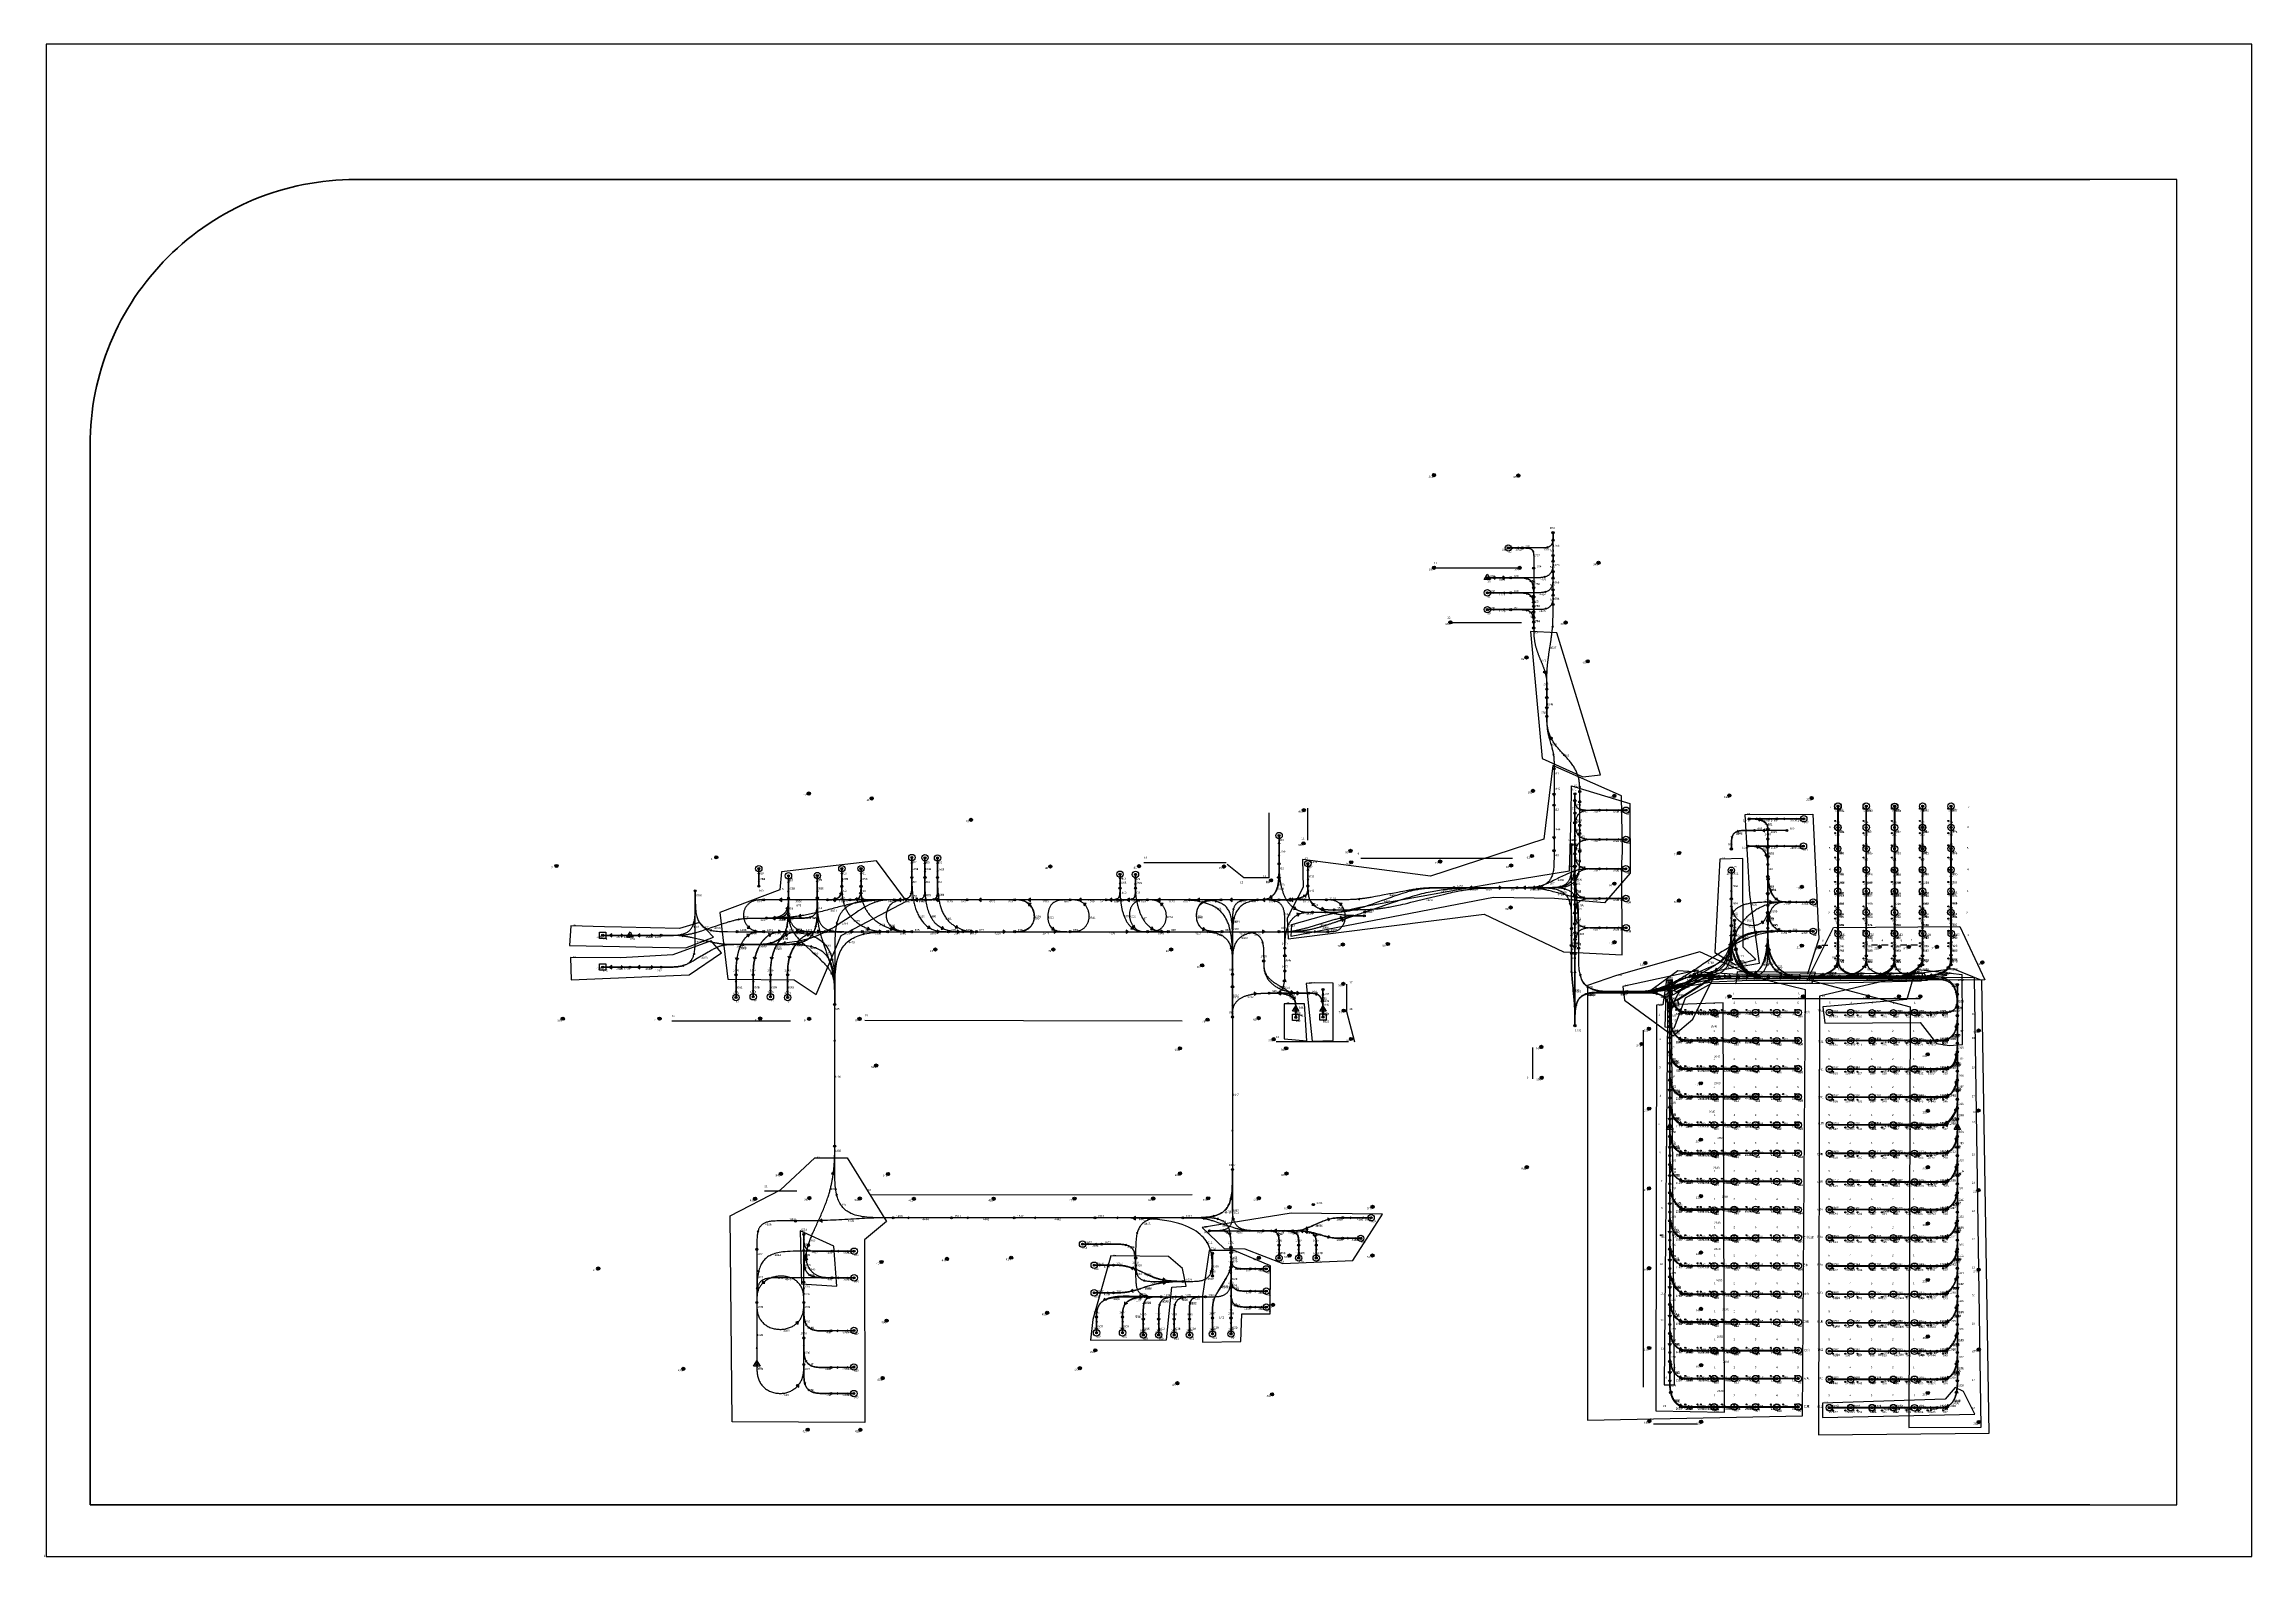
# Model space of a CAD drawing. Header units: millimetres. Extents: x 1508 to 209369, y 3688 to 146097.
import ezdxf

# ---------------------------------------------------------------- set-up
doc = ezdxf.new("R2010")
doc.units = ezdxf.units.MM
doc.layers.add('CAXA0', color=7, linetype='Continuous', lineweight=70)
for name, color, linetype, true_color in [('Ndc8_Activity_BanYun', 1, 'Continuous', 0xff0000), ('Ndc8_Activity_BanYunID', 1, 'Continuous', 0xff0000), ('Ndc8_Activity_DuiGao_Erceng', 1, 'Continuous', 0xff0000), ('Ndc8_Activity_DuiGao_ErcengID', 1, 'Continuous', 0xff0000), ('Ndc8_Activity_DuiGao_Sanceng', 1, 'Continuous', 0xff0000), ('Ndc8_Activity_DuiGao_SancengID', 1, 'Continuous', 0xff0000), ('Ndc8_Activity_DuiGao_Yiceng', 1, 'Continuous', 0xff0000), ('Ndc8_Activity_DuiGao_YicengID', 1, 'Continuous', 0xff0000), ('Ndc8_Activity_Template', 1, 'Continuous', 0xff0000), ('Ndc8_Activity_TemplateID', 1, 'Continuous', 0xff0000), ('Ndc8_Cluster', 7, 'Continuous', 0x808000), ('Ndc8_ClusterID', 7, 'Continuous', 0x808000), ('Ndc8_DrawingLine', 7, 'Continuous', 0x000000), ('Ndc8_DrawingLineID', 7, 'Continuous', 0x000000), ('Ndc8_Forward', 5, 'Continuous', 0x0000ff), ('Ndc8_ForwardID', 5, 'Continuous', 0x0000ff), ('Ndc8_Group_Template', 1, 'Continuous', 0xff0000), ('Ndc8_Group_TemplateID', 1, 'Continuous', 0xff0000), ('Ndc8_Home_Template', 1, 'Continuous', 0xff0000), ('Ndc8_Home_TemplateID', 1, 'Continuous', 0xff0000), ('Ndc8_IgnoreFalseLine', 1, 'Continuous', 0xff0000), ('Ndc8_IgnoreFalseLineID', 1, 'Continuous', 0xff0000), ('Ndc8_NavigationArea', 7, 'Continuous', 0x800080), ('Ndc8_NavigationAreaID', 7, 'Continuous', 0x800080), ('Ndc8_Point', 7, 'Continuous', 0x000080), ('Ndc8_PointID', 7, 'Continuous', 0x000080), ('Ndc8_Reflector', 7, 'Continuous', 0x008000), ('Ndc8_ReflectorID', 7, 'Continuous', 0x008000), ('Ndc8_Reverse', 5, 'Continuous', 0x0000ff), ('Ndc8_ReverseID', 5, 'Continuous', 0x0000ff), ('Ndc8_SD1_BWD_AutoLoadEnabled', 7, 'Continuous', 0x0080c0), ('Ndc8_SD1_BWD_AutoLoadEnabledID', 7, 'Continuous', 0x0080c0), ('Ndc8_SD1_BWD_LoadOperation', 5, 'Continuous', 0x0000ff), ('Ndc8_SD1_BWD_LoadOperationID', 5, 'Continuous', 0x0000ff), ('Ndc8_SD1_Fwd_CurveLeft', 6, 'Continuous', 0xff00ff), ('Ndc8_SD1_Fwd_CurveLeftID', 6, 'Continuous', 0xff00ff), ('Ndc8_SD1_Fwd_CurveRight', 1, 'Continuous', 0xff0000), ('Ndc8_SD1_Fwd_CurveRightID', 1, 'Continuous', 0xff0000), ('Ndc8_SD1_Fwd_NoForkAutoAdjust', 5, 'Continuous', 0x0000ff), ('Ndc8_SD1_Fwd_NoForkAutoAdjustID', 5, 'Continuous', 0x0000ff), ('Ndc8_SD1_JiangCha', 7, 'Continuous', 0x0000a0), ('Ndc8_SD1_JiangChaID', 7, 'Continuous', 0x0000a0), ('Ndc8_SD1_OutDoor_FW', 5, 'Continuous', 0x0000ff), ('Ndc8_SD1_OutDoor_FWID', 5, 'Continuous', 0x0000ff), ('Ndc8_SD2_Bwd_AutoLoadEnabled', 7, 'Continuous', 0x0080c0), ('Ndc8_SD2_Bwd_AutoLoadEnabledID', 7, 'Continuous', 0x0080c0), ('Ndc8_SD2_Bwd_LoadOperation', 5, 'Continuous', 0x0000ff), ('Ndc8_SD2_Bwd_LoadOperationID', 5, 'Continuous', 0x0000ff), ('Ndc8_SD2_Bwd_NoForkAutoAdjust', 5, 'Continuous', 0x0000ff), ('Ndc8_SD2_Bwd_NoForkAutoAdjustID', 5, 'Continuous', 0x0000ff), ('Ndc8_SD2_Forward', 5, 'Continuous', 0x0000ff), ('Ndc8_SD2_ForwardID', 5, 'Continuous', 0x0000ff), ('Ndc8_SD2_Fwd_CurveLeft', 7, 'Continuous', 0xff80c0), ('Ndc8_SD2_Fwd_CurveLeftID', 7, 'Continuous', 0xff80c0), ('Ndc8_SD2_Fwd_CurveRight', 7, 'Continuous', 0x800040), ('Ndc8_SD2_Fwd_CurveRightID', 7, 'Continuous', 0x800040), ('Ndc8_SD2_Fwd_NoForkAutoAdjust', 5, 'Continuous', 0x0000ff), ('Ndc8_SD2_Fwd_NoForkAutoAdjustID', 5, 'Continuous', 0x0000ff), ('Ndc8_SD2_JiangCha', 5, 'Continuous', 0x0000ff), ('Ndc8_SD2_JiangChaID', 5, 'Continuous', 0x0000ff), ('Ndc8_SD2_OutDoor_FW', 5, 'Continuous', 0x0000ff), ('Ndc8_SD2_OutDoor_FWID', 5, 'Continuous', 0x0000ff), ('Ndc8_SD2_OutDoor_RV', 5, 'Continuous', 0x0000ff), ('Ndc8_SD2_OutDoor_RVID', 5, 'Continuous', 0x0000ff), ('Ndc8_SD2_Reverse', 5, 'Continuous', 0x0000ff), ('Ndc8_SD2_ReverseCurve', 5, 'Continuous', 0x0000ff), ('Ndc8_SD2_ReverseCurveID', 5, 'Continuous', 0x0000ff), ('Ndc8_SD2_ReverseID', 5, 'Continuous', 0x0000ff), ('Ndc8_Spot', 1, 'Continuous', 0xff0000), ('Ndc8_SpotID', 1, 'Continuous', 0xff0000), ('Ndc8_Text', 7, 'Continuous', 0x000000)]:
    doc.layers.add(name, color=color, linetype=linetype, true_color=true_color)
doc.layers.add('货架', color=7, linetype='Continuous')
doc.styles.add('Ndc8Style', font='arial.ttf', dxfattribs={"height": 0.2})

msp = doc.modelspace()

# ---------------------------------------------------------------- hatches: boundary and pattern name
at = {"layer": 'Ndc8_Point'}
h = msp.add_hatch(color=256, dxfattribs=at)
edge = h.paths.add_edge_path(flags=0)
edge.add_arc((143576, 100109), 100, 0, 360)
h = msp.add_hatch(color=256, dxfattribs=at)
edge = h.paths.add_edge_path(flags=0)
edge.add_arc((139360, 98665), 100, 0, 360)
h = msp.add_hatch(color=256, dxfattribs=at)
edge = h.paths.add_edge_path(flags=0)
edge.add_arc((140685, 98665), 100, 0, 360)
h = msp.add_hatch(color=256, dxfattribs=at)
edge = h.paths.add_edge_path(flags=0)
edge.add_arc((143576, 97962), 100, 0, 360)
h = msp.add_hatch(color=256, dxfattribs=at)
edge = h.paths.add_edge_path(flags=0)
edge.add_arc((137384, 95857), 100, 0, 360)
h = msp.add_hatch(color=256, dxfattribs=at)
edge = h.paths.add_edge_path(flags=0)
edge.add_arc((139591, 95857), 100, 0, 360)
h = msp.add_hatch(color=256, dxfattribs=at)
edge = h.paths.add_edge_path(flags=0)
edge.add_arc((141754, 96766), 100, 0, 360)
h = msp.add_hatch(color=256, dxfattribs=at)
edge = h.paths.add_edge_path(flags=0)
edge.add_arc((143576, 96433), 100, 0, 360)
h = msp.add_hatch(color=256, dxfattribs=at)
edge = h.paths.add_edge_path(flags=0)
edge.add_arc((137394, 94442), 100, 0, 360)
h = msp.add_hatch(color=256, dxfattribs=at)
edge = h.paths.add_edge_path(flags=0)
edge.add_arc((139591, 94442), 100, 0, 360)
h = msp.add_hatch(color=256, dxfattribs=at)
edge = h.paths.add_edge_path(flags=0)
edge.add_arc((141754, 94055), 100, 0, 360)
h = msp.add_hatch(color=256, dxfattribs=at)
edge = h.paths.add_edge_path(flags=0)
edge.add_arc((143576, 94732), 100, 0, 360)
h = msp.add_hatch(color=256, dxfattribs=at)
edge = h.paths.add_edge_path(flags=0)
edge.add_arc((137394, 92864), 100, 0, 360)
h = msp.add_hatch(color=256, dxfattribs=at)
edge = h.paths.add_edge_path(flags=0)
edge.add_arc((139591, 92864), 100, 0, 360)
h = msp.add_hatch(color=256, dxfattribs=at)
edge = h.paths.add_edge_path(flags=0)
edge.add_arc((141754, 92649), 100, 0, 360)
h = msp.add_hatch(color=256, dxfattribs=at)
edge = h.paths.add_edge_path(flags=0)
edge.add_arc((143576, 93348), 100, 0, 360)
h = msp.add_hatch(color=256, dxfattribs=at)
edge = h.paths.add_edge_path(flags=0)
edge.add_arc((141754, 91138), 100, 0, 360)
h = msp.add_hatch(color=256, dxfattribs=at)
edge = h.paths.add_edge_path(flags=0)
edge.add_arc((142995, 85377), 100, 0, 360)
h = msp.add_hatch(color=256, dxfattribs=at)
edge = h.paths.add_edge_path(flags=0)
edge.add_arc((142995, 82822), 100, 0, 360)
h = msp.add_hatch(color=256, dxfattribs=at)
edge = h.paths.add_edge_path(flags=0)
edge.add_arc((143669, 77867), 100, 0, 360)
h = msp.add_hatch(color=256, dxfattribs=at)
edge = h.paths.add_edge_path(flags=0)
edge.add_arc((145635, 75513), 100, 0, 360)
h = msp.add_hatch(color=256, dxfattribs=at)
edge = h.paths.add_edge_path(flags=0)
edge.add_arc((146088, 75730), 100, 0, 360)
h = msp.add_hatch(color=256, dxfattribs=at)
edge = h.paths.add_edge_path(flags=0)
edge.add_arc((143669, 74458), 100, 0, 360)
h = msp.add_hatch(color=256, dxfattribs=at)
edge = h.paths.add_edge_path(flags=0)
edge.add_arc((145635, 73709), 100, 0, 360)
h = msp.add_hatch(color=256, dxfattribs=at)
edge = h.paths.add_edge_path(flags=0)
edge.add_arc((147954, 73980), 100, 0, 360)
h = msp.add_hatch(color=256, dxfattribs=at)
edge = h.paths.add_edge_path(flags=0)
edge.add_arc((150440, 73980), 100, 0, 360)
h = msp.add_hatch(color=256, dxfattribs=at)
edge = h.paths.add_edge_path(flags=0)
edge.add_arc((162052, 73158), 100, 0, 360)
h = msp.add_hatch(color=256, dxfattribs=at)
edge = h.paths.add_edge_path(flags=0)
edge.add_arc((164645, 73158), 100, 0, 360)
h = msp.add_hatch(color=256, dxfattribs=at)
edge = h.paths.add_edge_path(flags=0)
edge.add_arc((167168, 73158), 100, 0, 360)
h = msp.add_hatch(color=256, dxfattribs=at)
edge = h.paths.add_edge_path(flags=0)
edge.add_arc((170385, 74360), 100, 0, 360)
h = msp.add_hatch(color=256, dxfattribs=at)
edge = h.paths.add_edge_path(flags=0)
edge.add_arc((170415, 74360), 100, 0, 360)
h = msp.add_hatch(color=256, dxfattribs=at)
edge = h.paths.add_edge_path(flags=0)
edge.add_arc((173060, 74360), 100, 0, 360)
h = msp.add_hatch(color=256, dxfattribs=at)
edge = h.paths.add_edge_path(flags=0)
edge.add_arc((173070, 74360), 100, 0, 360)
h = msp.add_hatch(color=256, dxfattribs=at)
edge = h.paths.add_edge_path(flags=0)
edge.add_arc((175730, 74345), 100, 0, 360)
h = msp.add_hatch(color=256, dxfattribs=at)
edge = h.paths.add_edge_path(flags=0)
edge.add_arc((175750, 74345), 100, 0, 360)
h = msp.add_hatch(color=256, dxfattribs=at)
edge = h.paths.add_edge_path(flags=0)
edge.add_arc((178370, 74360), 100, 0, 360)
h = msp.add_hatch(color=256, dxfattribs=at)
edge = h.paths.add_edge_path(flags=0)
edge.add_arc((181045, 74360), 100, 0, 360)
h = msp.add_hatch(color=256, dxfattribs=at)
edge = h.paths.add_edge_path(flags=0)
edge.add_arc((117780, 71590), 100, 0, 360)
h = msp.add_hatch(color=256, dxfattribs=at)
edge = h.paths.add_edge_path(flags=0)
edge.add_arc((145306, 70736), 100, 0, 360)
h = msp.add_hatch(color=256, dxfattribs=at)
edge = h.paths.add_edge_path(flags=0)
edge.add_arc((145635, 70736), 100, 0, 360)
h = msp.add_hatch(color=256, dxfattribs=at)
edge = h.paths.add_edge_path(flags=0)
edge.add_arc((146088, 72554), 100, 0, 360)
h = msp.add_hatch(color=256, dxfattribs=at)
edge = h.paths.add_edge_path(flags=0)
edge.add_arc((147954, 71225), 100, 0, 360)
h = msp.add_hatch(color=256, dxfattribs=at)
edge = h.paths.add_edge_path(flags=0)
edge.add_arc((150440, 71225), 100, 0, 360)
h = msp.add_hatch(color=256, dxfattribs=at)
edge = h.paths.add_edge_path(flags=0)
edge.add_arc((161952, 70598), 100, 0, 360)
h = msp.add_hatch(color=256, dxfattribs=at)
edge = h.paths.add_edge_path(flags=0)
edge.add_arc((162549, 72073), 100, 0, 360)
h = msp.add_hatch(color=256, dxfattribs=at)
edge = h.paths.add_edge_path(flags=0)
edge.add_arc((163798, 71268), 100, 0, 360)
h = msp.add_hatch(color=256, dxfattribs=at)
edge = h.paths.add_edge_path(flags=0)
edge.add_arc((164645, 70598), 100, 0, 360)
h = msp.add_hatch(color=256, dxfattribs=at)
edge = h.paths.add_edge_path(flags=0)
edge.add_arc((165584, 72073), 100, 0, 360)
h = msp.add_hatch(color=256, dxfattribs=at)
edge = h.paths.add_edge_path(flags=0)
edge.add_arc((167148, 70598), 100, 0, 360)
h = msp.add_hatch(color=256, dxfattribs=at)
edge = h.paths.add_edge_path(flags=0)
edge.add_arc((170385, 72360), 100, 0, 360)
h = msp.add_hatch(color=256, dxfattribs=at)
edge = h.paths.add_edge_path(flags=0)
edge.add_arc((170405, 72360), 100, 0, 360)
h = msp.add_hatch(color=256, dxfattribs=at)
edge = h.paths.add_edge_path(flags=0)
edge.add_arc((173060, 72360), 100, 0, 360)
h = msp.add_hatch(color=256, dxfattribs=at)
edge = h.paths.add_edge_path(flags=0)
edge.add_arc((175730, 72345), 100, 0, 360)
h = msp.add_hatch(color=256, dxfattribs=at)
edge = h.paths.add_edge_path(flags=0)
edge.add_arc((178350, 72360), 100, 0, 360)
h = msp.add_hatch(color=256, dxfattribs=at)
edge = h.paths.add_edge_path(flags=0)
edge.add_arc((178370, 72360), 100, 0, 360)
h = msp.add_hatch(color=256, dxfattribs=at)
edge = h.paths.add_edge_path(flags=0)
edge.add_arc((181045, 72360), 100, 0, 360)
h = msp.add_hatch(color=256, dxfattribs=at)
edge = h.paths.add_edge_path(flags=0)
edge.add_arc((83205, 69522), 100, 0, 360)
h = msp.add_hatch(color=256, dxfattribs=at)
edge = h.paths.add_edge_path(flags=0)
edge.add_arc((84437, 69502), 100, 0, 360)
h = msp.add_hatch(color=256, dxfattribs=at)
edge = h.paths.add_edge_path(flags=0)
edge.add_arc((85622, 69485), 100, 0, 360)
h = msp.add_hatch(color=256, dxfattribs=at)
edge = h.paths.add_edge_path(flags=0)
edge.add_arc((117780, 68937), 100, 0, 360)
h = msp.add_hatch(color=256, dxfattribs=at)
edge = h.paths.add_edge_path(flags=0)
edge.add_arc((120495, 68940), 100, 0, 360)
h = msp.add_hatch(color=256, dxfattribs=at)
edge = h.paths.add_edge_path(flags=0)
edge.add_arc((143669, 70175), 100, 0, 360)
h = msp.add_hatch(color=256, dxfattribs=at)
edge = h.paths.add_edge_path(flags=0)
edge.add_arc((146088, 70107), 100, 0, 360)
h = msp.add_hatch(color=256, dxfattribs=at)
edge = h.paths.add_edge_path(flags=0)
edge.add_arc((160364, 70325), 100, 0, 360)
h = msp.add_hatch(color=256, dxfattribs=at)
edge = h.paths.add_edge_path(flags=0)
edge.add_arc((163798, 68865), 100, 0, 360)
h = msp.add_hatch(color=256, dxfattribs=at)
edge = h.paths.add_edge_path(flags=0)
edge.add_arc((170375, 70360), 100, 0, 360)
h = msp.add_hatch(color=256, dxfattribs=at)
edge = h.paths.add_edge_path(flags=0)
edge.add_arc((170385, 70360), 100, 0, 360)
h = msp.add_hatch(color=256, dxfattribs=at)
edge = h.paths.add_edge_path(flags=0)
edge.add_arc((170395, 70360), 100, 0, 360)
h = msp.add_hatch(color=256, dxfattribs=at)
edge = h.paths.add_edge_path(flags=0)
edge.add_arc((173060, 70360), 100, 0, 360)
h = msp.add_hatch(color=256, dxfattribs=at)
edge = h.paths.add_edge_path(flags=0)
edge.add_arc((175730, 70345), 100, 0, 360)
h = msp.add_hatch(color=256, dxfattribs=at)
edge = h.paths.add_edge_path(flags=0)
edge.add_arc((178350, 70360), 100, 0, 360)
h = msp.add_hatch(color=256, dxfattribs=at)
edge = h.paths.add_edge_path(flags=0)
edge.add_arc((178370, 70360), 100, 0, 360)
h = msp.add_hatch(color=256, dxfattribs=at)
edge = h.paths.add_edge_path(flags=0)
edge.add_arc((181035, 70360), 100, 0, 360)
h = msp.add_hatch(color=256, dxfattribs=at)
edge = h.paths.add_edge_path(flags=0)
edge.add_arc((181045, 70360), 100, 0, 360)
h = msp.add_hatch(color=256, dxfattribs=at)
edge = h.paths.add_edge_path(flags=0)
edge.add_arc((68795, 68473), 100, 0, 360)
h = msp.add_hatch(color=256, dxfattribs=at)
edge = h.paths.add_edge_path(flags=0)
edge.add_arc((68795, 66822), 100, 0, 360)
h = msp.add_hatch(color=256, dxfattribs=at)
edge = h.paths.add_edge_path(flags=0)
edge.add_arc((71585, 67803), 100, 0, 360)
h = msp.add_hatch(color=256, dxfattribs=at)
edge = h.paths.add_edge_path(flags=0)
edge.add_arc((74305, 67823), 100, 0, 360)
h = msp.add_hatch(color=256, dxfattribs=at)
edge = h.paths.add_edge_path(flags=0)
edge.add_arc((76619, 68473), 100, 0, 360)
h = msp.add_hatch(color=256, dxfattribs=at)
edge = h.paths.add_edge_path(flags=0)
edge.add_arc((76619, 66814), 100, 0, 360)
h = msp.add_hatch(color=256, dxfattribs=at)
edge = h.paths.add_edge_path(flags=0)
edge.add_arc((78419, 68473), 100, 0, 360)
h = msp.add_hatch(color=256, dxfattribs=at)
edge = h.paths.add_edge_path(flags=0)
edge.add_arc((78419, 66814), 100, 0, 360)
h = msp.add_hatch(color=256, dxfattribs=at)
edge = h.paths.add_edge_path(flags=0)
edge.add_arc((83205, 67652), 100, 0, 360)
h = msp.add_hatch(color=256, dxfattribs=at)
edge = h.paths.add_edge_path(flags=0)
edge.add_arc((84437, 67652), 100, 0, 360)
h = msp.add_hatch(color=256, dxfattribs=at)
edge = h.paths.add_edge_path(flags=0)
edge.add_arc((85622, 67652), 100, 0, 360)
h = msp.add_hatch(color=256, dxfattribs=at)
edge = h.paths.add_edge_path(flags=0)
edge.add_arc((102806, 67955), 100, 0, 360)
h = msp.add_hatch(color=256, dxfattribs=at)
edge = h.paths.add_edge_path(flags=0)
edge.add_arc((102806, 66634), 100, 0, 360)
h = msp.add_hatch(color=256, dxfattribs=at)
edge = h.paths.add_edge_path(flags=0)
edge.add_arc((104256, 67935), 100, 0, 360)
h = msp.add_hatch(color=256, dxfattribs=at)
edge = h.paths.add_edge_path(flags=0)
edge.add_arc((104256, 66634), 100, 0, 360)
h = msp.add_hatch(color=256, dxfattribs=at)
edge = h.paths.add_edge_path(flags=0)
edge.add_arc((120495, 66840), 100, 0, 360)
h = msp.add_hatch(color=256, dxfattribs=at)
edge = h.paths.add_edge_path(flags=0)
edge.add_arc((134251, 66680), 100, 0, 360)
h = msp.add_hatch(color=256, dxfattribs=at)
edge = h.paths.add_edge_path(flags=0)
edge.add_arc((140189, 66680), 100, 0, 360)
h = msp.add_hatch(color=256, dxfattribs=at)
edge = h.paths.add_edge_path(flags=0)
edge.add_arc((142553, 66680), 100, 0, 360)
h = msp.add_hatch(color=256, dxfattribs=at)
edge = h.paths.add_edge_path(flags=0)
edge.add_arc((145635, 67800), 100, 0, 360)
h = msp.add_hatch(color=256, dxfattribs=at)
edge = h.paths.add_edge_path(flags=0)
edge.add_arc((147954, 68460), 100, 0, 360)
h = msp.add_hatch(color=256, dxfattribs=at)
edge = h.paths.add_edge_path(flags=0)
edge.add_arc((150435, 68460), 100, 0, 360)
h = msp.add_hatch(color=256, dxfattribs=at)
edge = h.paths.add_edge_path(flags=0)
edge.add_arc((160364, 68326), 100, 0, 360)
h = msp.add_hatch(color=256, dxfattribs=at)
edge = h.paths.add_edge_path(flags=0)
edge.add_arc((170375, 68360), 100, 0, 360)
h = msp.add_hatch(color=256, dxfattribs=at)
edge = h.paths.add_edge_path(flags=0)
edge.add_arc((170385, 68360), 100, 0, 360)
h = msp.add_hatch(color=256, dxfattribs=at)
edge = h.paths.add_edge_path(flags=0)
edge.add_arc((173060, 68360), 100, 0, 360)
h = msp.add_hatch(color=256, dxfattribs=at)
edge = h.paths.add_edge_path(flags=0)
edge.add_arc((175710, 68345), 100, 0, 360)
h = msp.add_hatch(color=256, dxfattribs=at)
edge = h.paths.add_edge_path(flags=0)
edge.add_arc((175730, 68345), 100, 0, 360)
h = msp.add_hatch(color=256, dxfattribs=at)
edge = h.paths.add_edge_path(flags=0)
edge.add_arc((178360, 68360), 100, 0, 360)
h = msp.add_hatch(color=256, dxfattribs=at)
edge = h.paths.add_edge_path(flags=0)
edge.add_arc((178370, 68360), 100, 0, 360)
h = msp.add_hatch(color=256, dxfattribs=at)
edge = h.paths.add_edge_path(flags=0)
edge.add_arc((181045, 68360), 100, 0, 360)
h = msp.add_hatch(color=256, dxfattribs=at)
edge = h.paths.add_edge_path(flags=0)
edge.add_arc((62809, 66384), 100, 0, 360)
h = msp.add_hatch(color=256, dxfattribs=at)
edge = h.paths.add_edge_path(flags=0)
edge.add_arc((69257, 65537), 100, 0, 360)
h = msp.add_hatch(color=256, dxfattribs=at)
edge = h.paths.add_edge_path(flags=0)
edge.add_arc((71585, 65702), 100, 0, 360)
h = msp.add_hatch(color=256, dxfattribs=at)
edge = h.paths.add_edge_path(flags=0)
edge.add_arc((74305, 65715), 100, 0, 360)
h = msp.add_hatch(color=256, dxfattribs=at)
edge = h.paths.add_edge_path(flags=0)
edge.add_arc((75262, 65537), 100, 0, 360)
h = msp.add_hatch(color=256, dxfattribs=at)
edge = h.paths.add_edge_path(flags=0)
edge.add_arc((77378, 65537), 100, 0, 360)
h = msp.add_hatch(color=256, dxfattribs=at)
edge = h.paths.add_edge_path(flags=0)
edge.add_arc((81554, 65537), 100, 0, 360)
h = msp.add_hatch(color=256, dxfattribs=at)
edge = h.paths.add_edge_path(flags=0)
edge.add_arc((83198, 65537), 100, 0, 360)
h = msp.add_hatch(color=256, dxfattribs=at)
edge = h.paths.add_edge_path(flags=0)
edge.add_arc((84504, 65537), 100, 0, 360)
h = msp.add_hatch(color=256, dxfattribs=at)
edge = h.paths.add_edge_path(flags=0)
edge.add_arc((88415, 65537), 100, 0, 360)
h = msp.add_hatch(color=256, dxfattribs=at)
edge = h.paths.add_edge_path(flags=0)
edge.add_arc((92889, 65537), 100, 0, 360)
h = msp.add_hatch(color=256, dxfattribs=at)
edge = h.paths.add_edge_path(flags=0)
edge.add_arc((98105, 65537), 100, 0, 360)
h = msp.add_hatch(color=256, dxfattribs=at)
edge = h.paths.add_edge_path(flags=0)
edge.add_arc((101506, 65537), 100, 0, 360)
h = msp.add_hatch(color=256, dxfattribs=at)
edge = h.paths.add_edge_path(flags=0)
edge.add_arc((102858, 65537), 100, 0, 360)
h = msp.add_hatch(color=256, dxfattribs=at)
edge = h.paths.add_edge_path(flags=0)
edge.add_arc((105378, 65537), 100, 0, 360)
h = msp.add_hatch(color=256, dxfattribs=at)
edge = h.paths.add_edge_path(flags=0)
edge.add_arc((109347, 65537), 100, 0, 360)
h = msp.add_hatch(color=256, dxfattribs=at)
edge = h.paths.add_edge_path(flags=0)
edge.add_arc((112311, 65537), 100, 0, 360)
h = msp.add_hatch(color=256, dxfattribs=at)
edge = h.paths.add_edge_path(flags=0)
edge.add_arc((115741, 65537), 100, 0, 360)
h = msp.add_hatch(color=256, dxfattribs=at)
edge = h.paths.add_edge_path(flags=0)
edge.add_arc((117778, 65537), 100, 0, 360)
h = msp.add_hatch(color=256, dxfattribs=at)
edge = h.paths.add_edge_path(flags=0)
edge.add_arc((120923, 64366), 100, 0, 360)
h = msp.add_hatch(color=256, dxfattribs=at)
edge = h.paths.add_edge_path(flags=0)
edge.add_arc((122231, 65537), 100, 0, 360)
h = msp.add_hatch(color=256, dxfattribs=at)
edge = h.paths.add_edge_path(flags=0)
edge.add_arc((122971, 64607), 100, 0, 360)
h = msp.add_hatch(color=256, dxfattribs=at)
edge = h.paths.add_edge_path(flags=0)
edge.add_arc((125861, 64401), 100, 0, 360)
h = msp.add_hatch(color=256, dxfattribs=at)
edge = h.paths.add_edge_path(flags=0)
edge.add_arc((145635, 65101), 100, 0, 360)
h = msp.add_hatch(color=256, dxfattribs=at)
edge = h.paths.add_edge_path(flags=0)
edge.add_arc((147954, 65665), 100, 0, 360)
h = msp.add_hatch(color=256, dxfattribs=at)
edge = h.paths.add_edge_path(flags=0)
edge.add_arc((150440, 65665), 100, 0, 360)
h = msp.add_hatch(color=256, dxfattribs=at)
edge = h.paths.add_edge_path(flags=0)
edge.add_arc((160364, 65626), 100, 0, 360)
h = msp.add_hatch(color=256, dxfattribs=at)
edge = h.paths.add_edge_path(flags=0)
edge.add_arc((163798, 65024), 100, 0, 360)
h = msp.add_hatch(color=256, dxfattribs=at)
edge = h.paths.add_edge_path(flags=0)
edge.add_arc((165855, 65334), 100, 0, 360)
h = msp.add_hatch(color=256, dxfattribs=at)
edge = h.paths.add_edge_path(flags=0)
edge.add_arc((168073, 65334), 100, 0, 360)
h = msp.add_hatch(color=256, dxfattribs=at)
edge = h.paths.add_edge_path(flags=0)
edge.add_arc((170375, 66360), 100, 0, 360)
h = msp.add_hatch(color=256, dxfattribs=at)
edge = h.paths.add_edge_path(flags=0)
edge.add_arc((170385, 66360), 100, 0, 360)
h = msp.add_hatch(color=256, dxfattribs=at)
edge = h.paths.add_edge_path(flags=0)
edge.add_arc((170385, 64360), 100, 0, 360)
h = msp.add_hatch(color=256, dxfattribs=at)
edge = h.paths.add_edge_path(flags=0)
edge.add_arc((173060, 66360), 100, 0, 360)
h = msp.add_hatch(color=256, dxfattribs=at)
edge = h.paths.add_edge_path(flags=0)
edge.add_arc((173060, 64360), 100, 0, 360)
h = msp.add_hatch(color=256, dxfattribs=at)
edge = h.paths.add_edge_path(flags=0)
edge.add_arc((175710, 66345), 100, 0, 360)
h = msp.add_hatch(color=256, dxfattribs=at)
edge = h.paths.add_edge_path(flags=0)
edge.add_arc((175730, 66345), 100, 0, 360)
h = msp.add_hatch(color=256, dxfattribs=at)
edge = h.paths.add_edge_path(flags=0)
edge.add_arc((175730, 64345), 100, 0, 360)
h = msp.add_hatch(color=256, dxfattribs=at)
edge = h.paths.add_edge_path(flags=0)
edge.add_arc((178350, 64360), 100, 0, 360)
h = msp.add_hatch(color=256, dxfattribs=at)
edge = h.paths.add_edge_path(flags=0)
edge.add_arc((178360, 66360), 100, 0, 360)
h = msp.add_hatch(color=256, dxfattribs=at)
edge = h.paths.add_edge_path(flags=0)
edge.add_arc((178370, 66360), 100, 0, 360)
h = msp.add_hatch(color=256, dxfattribs=at)
edge = h.paths.add_edge_path(flags=0)
edge.add_arc((178370, 64360), 100, 0, 360)
h = msp.add_hatch(color=256, dxfattribs=at)
edge = h.paths.add_edge_path(flags=0)
edge.add_arc((181025, 64360), 100, 0, 360)
h = msp.add_hatch(color=256, dxfattribs=at)
edge = h.paths.add_edge_path(flags=0)
edge.add_arc((181045, 66360), 100, 0, 360)
h = msp.add_hatch(color=256, dxfattribs=at)
edge = h.paths.add_edge_path(flags=0)
edge.add_arc((181045, 64360), 100, 0, 360)
h = msp.add_hatch(color=256, dxfattribs=at)
edge = h.paths.add_edge_path(flags=0)
edge.add_arc((66751, 62544), 100, 0, 360)
h = msp.add_hatch(color=256, dxfattribs=at)
edge = h.paths.add_edge_path(flags=0)
edge.add_arc((69257, 62544), 100, 0, 360)
h = msp.add_hatch(color=256, dxfattribs=at)
edge = h.paths.add_edge_path(flags=0)
edge.add_arc((69516, 63823), 100, 0, 360)
h = msp.add_hatch(color=256, dxfattribs=at)
edge = h.paths.add_edge_path(flags=0)
edge.add_arc((71374, 62544), 100, 0, 360)
h = msp.add_hatch(color=256, dxfattribs=at)
edge = h.paths.add_edge_path(flags=0)
edge.add_arc((71972, 63823), 100, 0, 360)
h = msp.add_hatch(color=256, dxfattribs=at)
edge = h.paths.add_edge_path(flags=0)
edge.add_arc((72948, 62544), 100, 0, 360)
h = msp.add_hatch(color=256, dxfattribs=at)
edge = h.paths.add_edge_path(flags=0)
edge.add_arc((75056, 62544), 100, 0, 360)
h = msp.add_hatch(color=256, dxfattribs=at)
edge = h.paths.add_edge_path(flags=0)
edge.add_arc((78542, 62544), 100, 0, 360)
h = msp.add_hatch(color=256, dxfattribs=at)
edge = h.paths.add_edge_path(flags=0)
edge.add_arc((80931, 62544), 100, 0, 360)
h = msp.add_hatch(color=256, dxfattribs=at)
edge = h.paths.add_edge_path(flags=0)
edge.add_arc((83198, 62544), 100, 0, 360)
h = msp.add_hatch(color=256, dxfattribs=at)
edge = h.paths.add_edge_path(flags=0)
edge.add_arc((86644, 62544), 100, 0, 360)
h = msp.add_hatch(color=256, dxfattribs=at)
edge = h.paths.add_edge_path(flags=0)
edge.add_arc((88006, 62544), 100, 0, 360)
h = msp.add_hatch(color=256, dxfattribs=at)
edge = h.paths.add_edge_path(flags=0)
edge.add_arc((89285, 62544), 100, 0, 360)
h = msp.add_hatch(color=256, dxfattribs=at)
edge = h.paths.add_edge_path(flags=0)
edge.add_arc((92889, 62544), 100, 0, 360)
h = msp.add_hatch(color=256, dxfattribs=at)
edge = h.paths.add_edge_path(flags=0)
edge.add_arc((98105, 62544), 100, 0, 360)
h = msp.add_hatch(color=256, dxfattribs=at)
edge = h.paths.add_edge_path(flags=0)
edge.add_arc((105405, 62544), 100, 0, 360)
h = msp.add_hatch(color=256, dxfattribs=at)
edge = h.paths.add_edge_path(flags=0)
edge.add_arc((107346, 62544), 100, 0, 360)
h = msp.add_hatch(color=256, dxfattribs=at)
edge = h.paths.add_edge_path(flags=0)
edge.add_arc((112406, 62544), 100, 0, 360)
h = msp.add_hatch(color=256, dxfattribs=at)
edge = h.paths.add_edge_path(flags=0)
edge.add_arc((117778, 62544), 100, 0, 360)
h = msp.add_hatch(color=256, dxfattribs=at)
edge = h.paths.add_edge_path(flags=0)
edge.add_arc((122375, 62544), 100, 0, 360)
h = msp.add_hatch(color=256, dxfattribs=at)
edge = h.paths.add_edge_path(flags=0)
edge.add_arc((125800, 64042), 100, 0, 360)
h = msp.add_hatch(color=256, dxfattribs=at)
edge = h.paths.add_edge_path(flags=0)
edge.add_arc((145306, 62823), 100, 0, 360)
h = msp.add_hatch(color=256, dxfattribs=at)
edge = h.paths.add_edge_path(flags=0)
edge.add_arc((145635, 62443), 100, 0, 360)
h = msp.add_hatch(color=256, dxfattribs=at)
edge = h.paths.add_edge_path(flags=0)
edge.add_arc((147954, 62910), 100, 0, 360)
h = msp.add_hatch(color=256, dxfattribs=at)
edge = h.paths.add_edge_path(flags=0)
edge.add_arc((150460, 62910), 100, 0, 360)
h = msp.add_hatch(color=256, dxfattribs=at)
edge = h.paths.add_edge_path(flags=0)
edge.add_arc((160364, 63109), 100, 0, 360)
h = msp.add_hatch(color=256, dxfattribs=at)
edge = h.paths.add_edge_path(flags=0)
edge.add_arc((160664, 63609), 100, 0, 360)
h = msp.add_hatch(color=256, dxfattribs=at)
edge = h.paths.add_edge_path(flags=0)
edge.add_arc((160664, 62609), 100, 0, 360)
h = msp.add_hatch(color=256, dxfattribs=at)
edge = h.paths.add_edge_path(flags=0)
edge.add_arc((163798, 62874), 100, 0, 360)
h = msp.add_hatch(color=256, dxfattribs=at)
edge = h.paths.add_edge_path(flags=0)
edge.add_arc((164194, 62580), 100, 0, 360)
h = msp.add_hatch(color=256, dxfattribs=at)
edge = h.paths.add_edge_path(flags=0)
edge.add_arc((165855, 62580), 100, 0, 360)
h = msp.add_hatch(color=256, dxfattribs=at)
edge = h.paths.add_edge_path(flags=0)
edge.add_arc((168073, 62580), 100, 0, 360)
h = msp.add_hatch(color=256, dxfattribs=at)
edge = h.paths.add_edge_path(flags=0)
edge.add_arc((170385, 62360), 100, 0, 360)
h = msp.add_hatch(color=256, dxfattribs=at)
edge = h.paths.add_edge_path(flags=0)
edge.add_arc((170405, 62360), 100, 0, 360)
h = msp.add_hatch(color=256, dxfattribs=at)
edge = h.paths.add_edge_path(flags=0)
edge.add_arc((173060, 62378), 100, 0, 360)
h = msp.add_hatch(color=256, dxfattribs=at)
edge = h.paths.add_edge_path(flags=0)
edge.add_arc((173070, 62378), 100, 0, 360)
h = msp.add_hatch(color=256, dxfattribs=at)
edge = h.paths.add_edge_path(flags=0)
edge.add_arc((175710, 62363), 100, 0, 360)
h = msp.add_hatch(color=256, dxfattribs=at)
edge = h.paths.add_edge_path(flags=0)
edge.add_arc((175730, 62363), 100, 0, 360)
h = msp.add_hatch(color=256, dxfattribs=at)
edge = h.paths.add_edge_path(flags=0)
edge.add_arc((178360, 62378), 100, 0, 360)
h = msp.add_hatch(color=256, dxfattribs=at)
edge = h.paths.add_edge_path(flags=0)
edge.add_arc((178370, 62378), 100, 0, 360)
h = msp.add_hatch(color=256, dxfattribs=at)
edge = h.paths.add_edge_path(flags=0)
edge.add_arc((181045, 62378), 100, 0, 360)
h = msp.add_hatch(color=256, dxfattribs=at)
edge = h.paths.add_edge_path(flags=0)
edge.add_arc((181065, 62378), 100, 0, 360)
h = msp.add_hatch(color=256, dxfattribs=at)
edge = h.paths.add_edge_path(flags=0)
edge.add_arc((54098, 62194), 100, 0, 360)
h = msp.add_hatch(color=256, dxfattribs=at)
edge = h.paths.add_edge_path(flags=0)
edge.add_arc((56675, 62194), 100, 0, 360)
h = msp.add_hatch(color=256, dxfattribs=at)
edge = h.paths.add_edge_path(flags=0)
edge.add_arc((59598, 62194), 100, 0, 360)
h = msp.add_hatch(color=256, dxfattribs=at)
edge = h.paths.add_edge_path(flags=0)
edge.add_arc((67268, 61323), 100, 0, 360)
h = msp.add_hatch(color=256, dxfattribs=at)
edge = h.paths.add_edge_path(flags=0)
edge.add_arc((118329, 60987), 100, 0, 360)
h = msp.add_hatch(color=256, dxfattribs=at)
edge = h.paths.add_edge_path(flags=0)
edge.add_arc((145306, 60491), 100, 0, 360)
h = msp.add_hatch(color=256, dxfattribs=at)
edge = h.paths.add_edge_path(flags=0)
edge.add_arc((145635, 60477), 100, 0, 360)
h = msp.add_hatch(color=256, dxfattribs=at)
edge = h.paths.add_edge_path(flags=0)
edge.add_arc((145988, 60998), 100, 0, 360)
h = msp.add_hatch(color=256, dxfattribs=at)
edge = h.paths.add_edge_path(flags=0)
edge.add_arc((170375, 60269), 100, 0, 360)
h = msp.add_hatch(color=256, dxfattribs=at)
edge = h.paths.add_edge_path(flags=0)
edge.add_arc((170385, 60269), 100, 0, 360)
h = msp.add_hatch(color=256, dxfattribs=at)
edge = h.paths.add_edge_path(flags=0)
edge.add_arc((170395, 60269), 100, 0, 360)
h = msp.add_hatch(color=256, dxfattribs=at)
edge = h.paths.add_edge_path(flags=0)
edge.add_arc((170405, 60269), 100, 0, 360)
h = msp.add_hatch(color=256, dxfattribs=at)
edge = h.paths.add_edge_path(flags=0)
edge.add_arc((170415, 60269), 100, 0, 360)
h = msp.add_hatch(color=256, dxfattribs=at)
edge = h.paths.add_edge_path(flags=0)
edge.add_arc((173060, 60269), 100, 0, 360)
h = msp.add_hatch(color=256, dxfattribs=at)
edge = h.paths.add_edge_path(flags=0)
edge.add_arc((173070, 60269), 100, 0, 360)
h = msp.add_hatch(color=256, dxfattribs=at)
edge = h.paths.add_edge_path(flags=0)
edge.add_arc((175710, 60269), 100, 0, 360)
h = msp.add_hatch(color=256, dxfattribs=at)
edge = h.paths.add_edge_path(flags=0)
edge.add_arc((175730, 60269), 100, 0, 360)
h = msp.add_hatch(color=256, dxfattribs=at)
edge = h.paths.add_edge_path(flags=0)
edge.add_arc((175750, 60269), 100, 0, 360)
h = msp.add_hatch(color=256, dxfattribs=at)
edge = h.paths.add_edge_path(flags=0)
edge.add_arc((178350, 60269), 100, 0, 360)
h = msp.add_hatch(color=256, dxfattribs=at)
edge = h.paths.add_edge_path(flags=0)
edge.add_arc((178360, 60269), 100, 0, 360)
h = msp.add_hatch(color=256, dxfattribs=at)
edge = h.paths.add_edge_path(flags=0)
edge.add_arc((178370, 60269), 100, 0, 360)
h = msp.add_hatch(color=256, dxfattribs=at)
edge = h.paths.add_edge_path(flags=0)
edge.add_arc((181025, 60331), 100, 0, 360)
h = msp.add_hatch(color=256, dxfattribs=at)
edge = h.paths.add_edge_path(flags=0)
edge.add_arc((181035, 60331), 100, 0, 360)
h = msp.add_hatch(color=256, dxfattribs=at)
edge = h.paths.add_edge_path(flags=0)
edge.add_arc((181045, 60331), 100, 0, 360)
h = msp.add_hatch(color=256, dxfattribs=at)
edge = h.paths.add_edge_path(flags=0)
edge.add_arc((181065, 60331), 100, 0, 360)
h = msp.add_hatch(color=256, dxfattribs=at)
edge = h.paths.add_edge_path(flags=0)
edge.add_arc((54098, 59204), 100, 0, 360)
h = msp.add_hatch(color=256, dxfattribs=at)
edge = h.paths.add_edge_path(flags=0)
edge.add_arc((56675, 59204), 100, 0, 360)
h = msp.add_hatch(color=256, dxfattribs=at)
edge = h.paths.add_edge_path(flags=0)
edge.add_arc((59598, 59204), 100, 0, 360)
h = msp.add_hatch(color=256, dxfattribs=at)
edge = h.paths.add_edge_path(flags=0)
edge.add_arc((66650, 58475), 100, 0, 360)
h = msp.add_hatch(color=256, dxfattribs=at)
edge = h.paths.add_edge_path(flags=0)
edge.add_arc((68270, 58475), 100, 0, 360)
h = msp.add_hatch(color=256, dxfattribs=at)
edge = h.paths.add_edge_path(flags=0)
edge.add_arc((69890, 58475), 100, 0, 360)
h = msp.add_hatch(color=256, dxfattribs=at)
edge = h.paths.add_edge_path(flags=0)
edge.add_arc((71510, 58475), 100, 0, 360)
h = msp.add_hatch(color=256, dxfattribs=at)
edge = h.paths.add_edge_path(flags=0)
edge.add_arc((113392, 58533), 100, 0, 360)
h = msp.add_hatch(color=256, dxfattribs=at)
edge = h.paths.add_edge_path(flags=0)
edge.add_arc((116329, 59786), 100, 0, 360)
h = msp.add_hatch(color=256, dxfattribs=at)
edge = h.paths.add_edge_path(flags=0)
edge.add_arc((118329, 58840), 100, 0, 360)
h = msp.add_hatch(color=256, dxfattribs=at)
edge = h.paths.add_edge_path(flags=0)
edge.add_arc((156517, 58394), 100, 0, 360)
h = msp.add_hatch(color=256, dxfattribs=at)
edge = h.paths.add_edge_path(flags=0)
edge.add_arc((156752, 58169), 100, 0, 360)
h = msp.add_hatch(color=256, dxfattribs=at)
edge = h.paths.add_edge_path(flags=0)
edge.add_arc((156885, 58541), 100, 0, 360)
h = msp.add_hatch(color=256, dxfattribs=at)
edge = h.paths.add_edge_path(flags=0)
edge.add_arc((158401, 58344), 100, 0, 360)
h = msp.add_hatch(color=256, dxfattribs=at)
edge = h.paths.add_edge_path(flags=0)
edge.add_arc((160364, 59907), 100, 0, 360)
h = msp.add_hatch(color=256, dxfattribs=at)
edge = h.paths.add_edge_path(flags=0)
edge.add_arc((161022, 58344), 100, 0, 360)
h = msp.add_hatch(color=256, dxfattribs=at)
edge = h.paths.add_edge_path(flags=0)
edge.add_arc((161022, 58144), 100, 0, 360)
h = msp.add_hatch(color=256, dxfattribs=at)
edge = h.paths.add_edge_path(flags=0)
edge.add_arc((163846, 58344), 100, 0, 360)
h = msp.add_hatch(color=256, dxfattribs=at)
edge = h.paths.add_edge_path(flags=0)
edge.add_arc((163846, 58144), 100, 0, 360)
h = msp.add_hatch(color=256, dxfattribs=at)
edge = h.paths.add_edge_path(flags=0)
edge.add_arc((167976, 58344), 100, 0, 360)
h = msp.add_hatch(color=256, dxfattribs=at)
edge = h.paths.add_edge_path(flags=0)
edge.add_arc((167976, 58144), 100, 0, 360)
h = msp.add_hatch(color=256, dxfattribs=at)
edge = h.paths.add_edge_path(flags=0)
edge.add_arc((170385, 59419), 100, 0, 360)
h = msp.add_hatch(color=256, dxfattribs=at)
edge = h.paths.add_edge_path(flags=0)
edge.add_arc((170405, 59419), 100, 0, 360)
h = msp.add_hatch(color=256, dxfattribs=at)
edge = h.paths.add_edge_path(flags=0)
edge.add_arc((170536, 58344), 100, 0, 360)
h = msp.add_hatch(color=256, dxfattribs=at)
edge = h.paths.add_edge_path(flags=0)
edge.add_arc((173060, 59419), 100, 0, 360)
h = msp.add_hatch(color=256, dxfattribs=at)
edge = h.paths.add_edge_path(flags=0)
edge.add_arc((173070, 59419), 100, 0, 360)
h = msp.add_hatch(color=256, dxfattribs=at)
edge = h.paths.add_edge_path(flags=0)
edge.add_arc((173431, 58344), 100, 0, 360)
h = msp.add_hatch(color=256, dxfattribs=at)
edge = h.paths.add_edge_path(flags=0)
edge.add_arc((175710, 59419), 100, 0, 360)
h = msp.add_hatch(color=256, dxfattribs=at)
edge = h.paths.add_edge_path(flags=0)
edge.add_arc((175730, 59419), 100, 0, 360)
h = msp.add_hatch(color=256, dxfattribs=at)
edge = h.paths.add_edge_path(flags=0)
edge.add_arc((175987, 58344), 100, 0, 360)
h = msp.add_hatch(color=256, dxfattribs=at)
edge = h.paths.add_edge_path(flags=0)
edge.add_arc((177978, 58343), 100, 0, 360)
h = msp.add_hatch(color=256, dxfattribs=at)
edge = h.paths.add_edge_path(flags=0)
edge.add_arc((178178, 58144), 100, 0, 360)
h = msp.add_hatch(color=256, dxfattribs=at)
edge = h.paths.add_edge_path(flags=0)
edge.add_arc((178360, 59419), 100, 0, 360)
h = msp.add_hatch(color=256, dxfattribs=at)
edge = h.paths.add_edge_path(flags=0)
edge.add_arc((178370, 59419), 100, 0, 360)
h = msp.add_hatch(color=256, dxfattribs=at)
edge = h.paths.add_edge_path(flags=0)
edge.add_arc((181045, 59419), 100, 0, 360)
h = msp.add_hatch(color=256, dxfattribs=at)
edge = h.paths.add_edge_path(flags=0)
edge.add_arc((181065, 59419), 100, 0, 360)
h = msp.add_hatch(color=256, dxfattribs=at)
edge = h.paths.add_edge_path(flags=0)
edge.add_arc((66650, 56345), 100, 0, 360)
h = msp.add_hatch(color=256, dxfattribs=at)
edge = h.paths.add_edge_path(flags=0)
edge.add_arc((68270, 56415), 100, 0, 360)
h = msp.add_hatch(color=256, dxfattribs=at)
edge = h.paths.add_edge_path(flags=0)
edge.add_arc((69890, 56415), 100, 0, 360)
h = msp.add_hatch(color=256, dxfattribs=at)
edge = h.paths.add_edge_path(flags=0)
edge.add_arc((71510, 56345), 100, 0, 360)
h = msp.add_hatch(color=256, dxfattribs=at)
edge = h.paths.add_edge_path(flags=0)
edge.add_arc((116846, 56750), 100, 0, 360)
h = msp.add_hatch(color=256, dxfattribs=at)
edge = h.paths.add_edge_path(flags=0)
edge.add_arc((120580, 56750), 100, 0, 360)
h = msp.add_hatch(color=256, dxfattribs=at)
edge = h.paths.add_edge_path(flags=0)
edge.add_arc((121910, 57102), 100, 0, 360)
h = msp.add_hatch(color=256, dxfattribs=at)
edge = h.paths.add_edge_path(flags=0)
edge.add_arc((150511, 56900), 100, 0, 360)
h = msp.add_hatch(color=256, dxfattribs=at)
edge = h.paths.add_edge_path(flags=0)
edge.add_arc((150511, 56850), 100, 0, 360)
h = msp.add_hatch(color=256, dxfattribs=at)
edge = h.paths.add_edge_path(flags=0)
edge.add_arc((150511, 56800), 100, 0, 360)
h = msp.add_hatch(color=256, dxfattribs=at)
edge = h.paths.add_edge_path(flags=0)
edge.add_arc((154569, 57755), 100, 0, 360)
h = msp.add_hatch(color=256, dxfattribs=at)
edge = h.paths.add_edge_path(flags=0)
edge.add_arc((181644, 57555), 100, 0, 360)
h = msp.add_hatch(color=256, dxfattribs=at)
edge = h.paths.add_edge_path(flags=0)
edge.add_arc((75942, 55695), 100, 0, 360)
h = msp.add_hatch(color=256, dxfattribs=at)
edge = h.paths.add_edge_path(flags=0)
edge.add_arc((113392, 54510), 100, 0, 360)
h = msp.add_hatch(color=256, dxfattribs=at)
edge = h.paths.add_edge_path(flags=0)
edge.add_arc((119350, 55230), 100, 0, 360)
h = msp.add_hatch(color=256, dxfattribs=at)
edge = h.paths.add_edge_path(flags=0)
edge.add_arc((119350, 54482), 100, 0, 360)
h = msp.add_hatch(color=256, dxfattribs=at)
edge = h.paths.add_edge_path(flags=0)
edge.add_arc((121910, 55230), 100, 0, 360)
h = msp.add_hatch(color=256, dxfattribs=at)
edge = h.paths.add_edge_path(flags=0)
edge.add_arc((121910, 54502), 100, 0, 360)
h = msp.add_hatch(color=256, dxfattribs=at)
edge = h.paths.add_edge_path(flags=0)
edge.add_arc((154569, 55055), 100, 0, 360)
h = msp.add_hatch(color=256, dxfattribs=at)
edge = h.paths.add_edge_path(flags=0)
edge.add_arc((155742, 54948), 100, 0, 360)
h = msp.add_hatch(color=256, dxfattribs=at)
edge = h.paths.add_edge_path(flags=0)
edge.add_arc((155742, 54928), 100, 0, 360)
h = msp.add_hatch(color=256, dxfattribs=at)
edge = h.paths.add_edge_path(flags=0)
edge.add_arc((155742, 54898), 100, 0, 360)
h = msp.add_hatch(color=256, dxfattribs=at)
edge = h.paths.add_edge_path(flags=0)
edge.add_arc((156634, 54948), 100, 0, 360)
h = msp.add_hatch(color=256, dxfattribs=at)
edge = h.paths.add_edge_path(flags=0)
edge.add_arc((156634, 54938), 100, 0, 360)
h = msp.add_hatch(color=256, dxfattribs=at)
edge = h.paths.add_edge_path(flags=0)
edge.add_arc((156634, 54928), 100, 0, 360)
h = msp.add_hatch(color=256, dxfattribs=at)
edge = h.paths.add_edge_path(flags=0)
edge.add_arc((156634, 54898), 100, 0, 360)
h = msp.add_hatch(color=256, dxfattribs=at)
edge = h.paths.add_edge_path(flags=0)
edge.add_arc((158740, 54948), 100, 0, 360)
h = msp.add_hatch(color=256, dxfattribs=at)
edge = h.paths.add_edge_path(flags=0)
edge.add_arc((158740, 54928), 100, 0, 360)
h = msp.add_hatch(color=256, dxfattribs=at)
edge = h.paths.add_edge_path(flags=0)
edge.add_arc((158740, 54898), 100, 0, 360)
h = msp.add_hatch(color=256, dxfattribs=at)
edge = h.paths.add_edge_path(flags=0)
edge.add_arc((160630, 54938), 100, 0, 360)
h = msp.add_hatch(color=256, dxfattribs=at)
edge = h.paths.add_edge_path(flags=0)
edge.add_arc((160630, 54928), 100, 0, 360)
h = msp.add_hatch(color=256, dxfattribs=at)
edge = h.paths.add_edge_path(flags=0)
edge.add_arc((160630, 54898), 100, 0, 360)
h = msp.add_hatch(color=256, dxfattribs=at)
edge = h.paths.add_edge_path(flags=0)
edge.add_arc((162640, 54928), 100, 0, 360)
h = msp.add_hatch(color=256, dxfattribs=at)
edge = h.paths.add_edge_path(flags=0)
edge.add_arc((164650, 54928), 100, 0, 360)
h = msp.add_hatch(color=256, dxfattribs=at)
edge = h.paths.add_edge_path(flags=0)
edge.add_arc((166660, 54928), 100, 0, 360)
h = msp.add_hatch(color=256, dxfattribs=at)
edge = h.paths.add_edge_path(flags=0)
edge.add_arc((169587, 54928), 100, 0, 360)
h = msp.add_hatch(color=256, dxfattribs=at)
edge = h.paths.add_edge_path(flags=0)
edge.add_arc((171597, 54928), 100, 0, 360)
h = msp.add_hatch(color=256, dxfattribs=at)
edge = h.paths.add_edge_path(flags=0)
edge.add_arc((173607, 54928), 100, 0, 360)
h = msp.add_hatch(color=256, dxfattribs=at)
edge = h.paths.add_edge_path(flags=0)
edge.add_arc((173607, 54918), 100, 0, 360)
h = msp.add_hatch(color=256, dxfattribs=at)
edge = h.paths.add_edge_path(flags=0)
edge.add_arc((175617, 54928), 100, 0, 360)
h = msp.add_hatch(color=256, dxfattribs=at)
edge = h.paths.add_edge_path(flags=0)
edge.add_arc((175617, 54918), 100, 0, 360)
h = msp.add_hatch(color=256, dxfattribs=at)
edge = h.paths.add_edge_path(flags=0)
edge.add_arc((177607, 54928), 100, 0, 360)
h = msp.add_hatch(color=256, dxfattribs=at)
edge = h.paths.add_edge_path(flags=0)
edge.add_arc((177607, 54918), 100, 0, 360)
h = msp.add_hatch(color=256, dxfattribs=at)
edge = h.paths.add_edge_path(flags=0)
edge.add_arc((179718, 54928), 100, 0, 360)
h = msp.add_hatch(color=256, dxfattribs=at)
edge = h.paths.add_edge_path(flags=0)
edge.add_arc((179718, 54918), 100, 0, 360)
h = msp.add_hatch(color=256, dxfattribs=at)
edge = h.paths.add_edge_path(flags=0)
edge.add_arc((180618, 54928), 100, 0, 360)
h = msp.add_hatch(color=256, dxfattribs=at)
edge = h.paths.add_edge_path(flags=0)
edge.add_arc((180618, 54918), 100, 0, 360)
h = msp.add_hatch(color=256, dxfattribs=at)
edge = h.paths.add_edge_path(flags=0)
edge.add_arc((181644, 54641), 100, 0, 360)
h = msp.add_hatch(color=256, dxfattribs=at)
edge = h.paths.add_edge_path(flags=0)
edge.add_arc((145635, 53692), 100, 0, 360)
h = msp.add_hatch(color=256, dxfattribs=at)
edge = h.paths.add_edge_path(flags=0)
edge.add_arc((154569, 53635), 100, 0, 360)
h = msp.add_hatch(color=256, dxfattribs=at)
edge = h.paths.add_edge_path(flags=0)
edge.add_arc((154569, 52048), 100, 0, 360)
h = msp.add_hatch(color=256, dxfattribs=at)
edge = h.paths.add_edge_path(flags=0)
edge.add_arc((155699, 52318), 100, 0, 360)
h = msp.add_hatch(color=256, dxfattribs=at)
edge = h.paths.add_edge_path(flags=0)
edge.add_arc((155699, 52288), 100, 0, 360)
h = msp.add_hatch(color=256, dxfattribs=at)
edge = h.paths.add_edge_path(flags=0)
edge.add_arc((155699, 52268), 100, 0, 360)
h = msp.add_hatch(color=256, dxfattribs=at)
edge = h.paths.add_edge_path(flags=0)
edge.add_arc((156609, 52318), 100, 0, 360)
h = msp.add_hatch(color=256, dxfattribs=at)
edge = h.paths.add_edge_path(flags=0)
edge.add_arc((156609, 52298), 100, 0, 360)
h = msp.add_hatch(color=256, dxfattribs=at)
edge = h.paths.add_edge_path(flags=0)
edge.add_arc((156609, 52288), 100, 0, 360)
h = msp.add_hatch(color=256, dxfattribs=at)
edge = h.paths.add_edge_path(flags=0)
edge.add_arc((156609, 52268), 100, 0, 360)
h = msp.add_hatch(color=256, dxfattribs=at)
edge = h.paths.add_edge_path(flags=0)
edge.add_arc((156609, 52258), 100, 0, 360)
h = msp.add_hatch(color=256, dxfattribs=at)
edge = h.paths.add_edge_path(flags=0)
edge.add_arc((158740, 52318), 100, 0, 360)
h = msp.add_hatch(color=256, dxfattribs=at)
edge = h.paths.add_edge_path(flags=0)
edge.add_arc((158740, 52288), 100, 0, 360)
h = msp.add_hatch(color=256, dxfattribs=at)
edge = h.paths.add_edge_path(flags=0)
edge.add_arc((160630, 52288), 100, 0, 360)
h = msp.add_hatch(color=256, dxfattribs=at)
edge = h.paths.add_edge_path(flags=0)
edge.add_arc((162640, 52318), 100, 0, 360)
h = msp.add_hatch(color=256, dxfattribs=at)
edge = h.paths.add_edge_path(flags=0)
edge.add_arc((162640, 52288), 100, 0, 360)
h = msp.add_hatch(color=256, dxfattribs=at)
edge = h.paths.add_edge_path(flags=0)
edge.add_arc((164650, 52288), 100, 0, 360)
h = msp.add_hatch(color=256, dxfattribs=at)
edge = h.paths.add_edge_path(flags=0)
edge.add_arc((164650, 52258), 100, 0, 360)
h = msp.add_hatch(color=256, dxfattribs=at)
edge = h.paths.add_edge_path(flags=0)
edge.add_arc((166660, 52298), 100, 0, 360)
h = msp.add_hatch(color=256, dxfattribs=at)
edge = h.paths.add_edge_path(flags=0)
edge.add_arc((166660, 52288), 100, 0, 360)
h = msp.add_hatch(color=256, dxfattribs=at)
edge = h.paths.add_edge_path(flags=0)
edge.add_arc((166660, 52268), 100, 0, 360)
h = msp.add_hatch(color=256, dxfattribs=at)
edge = h.paths.add_edge_path(flags=0)
edge.add_arc((169587, 52288), 100, 0, 360)
h = msp.add_hatch(color=256, dxfattribs=at)
edge = h.paths.add_edge_path(flags=0)
edge.add_arc((171597, 52288), 100, 0, 360)
h = msp.add_hatch(color=256, dxfattribs=at)
edge = h.paths.add_edge_path(flags=0)
edge.add_arc((173607, 52308), 100, 0, 360)
h = msp.add_hatch(color=256, dxfattribs=at)
edge = h.paths.add_edge_path(flags=0)
edge.add_arc((173607, 52288), 100, 0, 360)
h = msp.add_hatch(color=256, dxfattribs=at)
edge = h.paths.add_edge_path(flags=0)
edge.add_arc((175617, 52288), 100, 0, 360)
h = msp.add_hatch(color=256, dxfattribs=at)
edge = h.paths.add_edge_path(flags=0)
edge.add_arc((177607, 52288), 100, 0, 360)
h = msp.add_hatch(color=256, dxfattribs=at)
edge = h.paths.add_edge_path(flags=0)
edge.add_arc((177607, 52278), 100, 0, 360)
h = msp.add_hatch(color=256, dxfattribs=at)
edge = h.paths.add_edge_path(flags=0)
edge.add_arc((179718, 52308), 100, 0, 360)
h = msp.add_hatch(color=256, dxfattribs=at)
edge = h.paths.add_edge_path(flags=0)
edge.add_arc((179718, 52288), 100, 0, 360)
h = msp.add_hatch(color=256, dxfattribs=at)
edge = h.paths.add_edge_path(flags=0)
edge.add_arc((179718, 52278), 100, 0, 360)
h = msp.add_hatch(color=256, dxfattribs=at)
edge = h.paths.add_edge_path(flags=0)
edge.add_arc((180618, 52288), 100, 0, 360)
h = msp.add_hatch(color=256, dxfattribs=at)
edge = h.paths.add_edge_path(flags=0)
edge.add_arc((180618, 52278), 100, 0, 360)
h = msp.add_hatch(color=256, dxfattribs=at)
edge = h.paths.add_edge_path(flags=0)
edge.add_arc((181644, 52048), 100, 0, 360)
h = msp.add_hatch(color=256, dxfattribs=at)
edge = h.paths.add_edge_path(flags=0)
edge.add_arc((154569, 49368), 100, 0, 360)
h = msp.add_hatch(color=256, dxfattribs=at)
edge = h.paths.add_edge_path(flags=0)
edge.add_arc((155699, 49633), 100, 0, 360)
h = msp.add_hatch(color=256, dxfattribs=at)
edge = h.paths.add_edge_path(flags=0)
edge.add_arc((155699, 49603), 100, 0, 360)
h = msp.add_hatch(color=256, dxfattribs=at)
edge = h.paths.add_edge_path(flags=0)
edge.add_arc((156609, 49663), 100, 0, 360)
h = msp.add_hatch(color=256, dxfattribs=at)
edge = h.paths.add_edge_path(flags=0)
edge.add_arc((156609, 49643), 100, 0, 360)
h = msp.add_hatch(color=256, dxfattribs=at)
edge = h.paths.add_edge_path(flags=0)
edge.add_arc((156609, 49633), 100, 0, 360)
h = msp.add_hatch(color=256, dxfattribs=at)
edge = h.paths.add_edge_path(flags=0)
edge.add_arc((156609, 49613), 100, 0, 360)
h = msp.add_hatch(color=256, dxfattribs=at)
edge = h.paths.add_edge_path(flags=0)
edge.add_arc((156609, 49603), 100, 0, 360)
h = msp.add_hatch(color=256, dxfattribs=at)
edge = h.paths.add_edge_path(flags=0)
edge.add_arc((158690, 49633), 100, 0, 360)
h = msp.add_hatch(color=256, dxfattribs=at)
edge = h.paths.add_edge_path(flags=0)
edge.add_arc((158690, 49603), 100, 0, 360)
h = msp.add_hatch(color=256, dxfattribs=at)
edge = h.paths.add_edge_path(flags=0)
edge.add_arc((160630, 49633), 100, 0, 360)
h = msp.add_hatch(color=256, dxfattribs=at)
edge = h.paths.add_edge_path(flags=0)
edge.add_arc((160630, 49603), 100, 0, 360)
h = msp.add_hatch(color=256, dxfattribs=at)
edge = h.paths.add_edge_path(flags=0)
edge.add_arc((162640, 49633), 100, 0, 360)
h = msp.add_hatch(color=256, dxfattribs=at)
edge = h.paths.add_edge_path(flags=0)
edge.add_arc((162640, 49613), 100, 0, 360)
h = msp.add_hatch(color=256, dxfattribs=at)
edge = h.paths.add_edge_path(flags=0)
edge.add_arc((164650, 49633), 100, 0, 360)
h = msp.add_hatch(color=256, dxfattribs=at)
edge = h.paths.add_edge_path(flags=0)
edge.add_arc((164650, 49613), 100, 0, 360)
h = msp.add_hatch(color=256, dxfattribs=at)
edge = h.paths.add_edge_path(flags=0)
edge.add_arc((166660, 49663), 100, 0, 360)
h = msp.add_hatch(color=256, dxfattribs=at)
edge = h.paths.add_edge_path(flags=0)
edge.add_arc((166660, 49643), 100, 0, 360)
h = msp.add_hatch(color=256, dxfattribs=at)
edge = h.paths.add_edge_path(flags=0)
edge.add_arc((166660, 49633), 100, 0, 360)
h = msp.add_hatch(color=256, dxfattribs=at)
edge = h.paths.add_edge_path(flags=0)
edge.add_arc((169587, 49603), 100, 0, 360)
h = msp.add_hatch(color=256, dxfattribs=at)
edge = h.paths.add_edge_path(flags=0)
edge.add_arc((171597, 49613), 100, 0, 360)
h = msp.add_hatch(color=256, dxfattribs=at)
edge = h.paths.add_edge_path(flags=0)
edge.add_arc((171597, 49603), 100, 0, 360)
h = msp.add_hatch(color=256, dxfattribs=at)
edge = h.paths.add_edge_path(flags=0)
edge.add_arc((173607, 49603), 100, 0, 360)
h = msp.add_hatch(color=256, dxfattribs=at)
edge = h.paths.add_edge_path(flags=0)
edge.add_arc((175617, 49603), 100, 0, 360)
h = msp.add_hatch(color=256, dxfattribs=at)
edge = h.paths.add_edge_path(flags=0)
edge.add_arc((177607, 49623), 100, 0, 360)
h = msp.add_hatch(color=256, dxfattribs=at)
edge = h.paths.add_edge_path(flags=0)
edge.add_arc((177607, 49603), 100, 0, 360)
h = msp.add_hatch(color=256, dxfattribs=at)
edge = h.paths.add_edge_path(flags=0)
edge.add_arc((177607, 49593), 100, 0, 360)
h = msp.add_hatch(color=256, dxfattribs=at)
edge = h.paths.add_edge_path(flags=0)
edge.add_arc((179718, 49623), 100, 0, 360)
h = msp.add_hatch(color=256, dxfattribs=at)
edge = h.paths.add_edge_path(flags=0)
edge.add_arc((179718, 49613), 100, 0, 360)
h = msp.add_hatch(color=256, dxfattribs=at)
edge = h.paths.add_edge_path(flags=0)
edge.add_arc((179718, 49603), 100, 0, 360)
h = msp.add_hatch(color=256, dxfattribs=at)
edge = h.paths.add_edge_path(flags=0)
edge.add_arc((179718, 49593), 100, 0, 360)
h = msp.add_hatch(color=256, dxfattribs=at)
edge = h.paths.add_edge_path(flags=0)
edge.add_arc((180618, 49623), 100, 0, 360)
h = msp.add_hatch(color=256, dxfattribs=at)
edge = h.paths.add_edge_path(flags=0)
edge.add_arc((180618, 49603), 100, 0, 360)
h = msp.add_hatch(color=256, dxfattribs=at)
edge = h.paths.add_edge_path(flags=0)
edge.add_arc((180618, 49593), 100, 0, 360)
h = msp.add_hatch(color=256, dxfattribs=at)
edge = h.paths.add_edge_path(flags=0)
edge.add_arc((181644, 49408), 100, 0, 360)
h = msp.add_hatch(color=256, dxfattribs=at)
edge = h.paths.add_edge_path(flags=0)
edge.add_arc((154569, 46887), 100, 0, 360)
h = msp.add_hatch(color=256, dxfattribs=at)
edge = h.paths.add_edge_path(flags=0)
edge.add_arc((155699, 47010), 100, 0, 360)
h = msp.add_hatch(color=256, dxfattribs=at)
edge = h.paths.add_edge_path(flags=0)
edge.add_arc((155699, 46980), 100, 0, 360)
h = msp.add_hatch(color=256, dxfattribs=at)
edge = h.paths.add_edge_path(flags=0)
edge.add_arc((156609, 47020), 100, 0, 360)
h = msp.add_hatch(color=256, dxfattribs=at)
edge = h.paths.add_edge_path(flags=0)
edge.add_arc((156609, 47010), 100, 0, 360)
h = msp.add_hatch(color=256, dxfattribs=at)
edge = h.paths.add_edge_path(flags=0)
edge.add_arc((156609, 46990), 100, 0, 360)
h = msp.add_hatch(color=256, dxfattribs=at)
edge = h.paths.add_edge_path(flags=0)
edge.add_arc((156609, 46980), 100, 0, 360)
h = msp.add_hatch(color=256, dxfattribs=at)
edge = h.paths.add_edge_path(flags=0)
edge.add_arc((158740, 47010), 100, 0, 360)
h = msp.add_hatch(color=256, dxfattribs=at)
edge = h.paths.add_edge_path(flags=0)
edge.add_arc((158740, 46980), 100, 0, 360)
h = msp.add_hatch(color=256, dxfattribs=at)
edge = h.paths.add_edge_path(flags=0)
edge.add_arc((160630, 47010), 100, 0, 360)
h = msp.add_hatch(color=256, dxfattribs=at)
edge = h.paths.add_edge_path(flags=0)
edge.add_arc((160630, 46980), 100, 0, 360)
h = msp.add_hatch(color=256, dxfattribs=at)
edge = h.paths.add_edge_path(flags=0)
edge.add_arc((162640, 47020), 100, 0, 360)
h = msp.add_hatch(color=256, dxfattribs=at)
edge = h.paths.add_edge_path(flags=0)
edge.add_arc((162640, 47010), 100, 0, 360)
h = msp.add_hatch(color=256, dxfattribs=at)
edge = h.paths.add_edge_path(flags=0)
edge.add_arc((162640, 46980), 100, 0, 360)
h = msp.add_hatch(color=256, dxfattribs=at)
edge = h.paths.add_edge_path(flags=0)
edge.add_arc((164650, 47010), 100, 0, 360)
h = msp.add_hatch(color=256, dxfattribs=at)
edge = h.paths.add_edge_path(flags=0)
edge.add_arc((164650, 46980), 100, 0, 360)
h = msp.add_hatch(color=256, dxfattribs=at)
edge = h.paths.add_edge_path(flags=0)
edge.add_arc((166660, 47010), 100, 0, 360)
h = msp.add_hatch(color=256, dxfattribs=at)
edge = h.paths.add_edge_path(flags=0)
edge.add_arc((166660, 46990), 100, 0, 360)
h = msp.add_hatch(color=256, dxfattribs=at)
edge = h.paths.add_edge_path(flags=0)
edge.add_arc((166660, 46980), 100, 0, 360)
h = msp.add_hatch(color=256, dxfattribs=at)
edge = h.paths.add_edge_path(flags=0)
edge.add_arc((169587, 46970), 100, 0, 360)
h = msp.add_hatch(color=256, dxfattribs=at)
edge = h.paths.add_edge_path(flags=0)
edge.add_arc((171597, 46970), 100, 0, 360)
h = msp.add_hatch(color=256, dxfattribs=at)
edge = h.paths.add_edge_path(flags=0)
edge.add_arc((173607, 46970), 100, 0, 360)
h = msp.add_hatch(color=256, dxfattribs=at)
edge = h.paths.add_edge_path(flags=0)
edge.add_arc((175617, 46990), 100, 0, 360)
h = msp.add_hatch(color=256, dxfattribs=at)
edge = h.paths.add_edge_path(flags=0)
edge.add_arc((175617, 46970), 100, 0, 360)
h = msp.add_hatch(color=256, dxfattribs=at)
edge = h.paths.add_edge_path(flags=0)
edge.add_arc((177607, 46970), 100, 0, 360)
h = msp.add_hatch(color=256, dxfattribs=at)
edge = h.paths.add_edge_path(flags=0)
edge.add_arc((177607, 46960), 100, 0, 360)
h = msp.add_hatch(color=256, dxfattribs=at)
edge = h.paths.add_edge_path(flags=0)
edge.add_arc((177607, 46950), 100, 0, 360)
h = msp.add_hatch(color=256, dxfattribs=at)
edge = h.paths.add_edge_path(flags=0)
edge.add_arc((179718, 46990), 100, 0, 360)
h = msp.add_hatch(color=256, dxfattribs=at)
edge = h.paths.add_edge_path(flags=0)
edge.add_arc((179718, 46970), 100, 0, 360)
h = msp.add_hatch(color=256, dxfattribs=at)
edge = h.paths.add_edge_path(flags=0)
edge.add_arc((179718, 46960), 100, 0, 360)
h = msp.add_hatch(color=256, dxfattribs=at)
edge = h.paths.add_edge_path(flags=0)
edge.add_arc((179718, 46950), 100, 0, 360)
h = msp.add_hatch(color=256, dxfattribs=at)
edge = h.paths.add_edge_path(flags=0)
edge.add_arc((180618, 46970), 100, 0, 360)
h = msp.add_hatch(color=256, dxfattribs=at)
edge = h.paths.add_edge_path(flags=0)
edge.add_arc((180618, 46960), 100, 0, 360)
h = msp.add_hatch(color=256, dxfattribs=at)
edge = h.paths.add_edge_path(flags=0)
edge.add_arc((180618, 46950), 100, 0, 360)
h = msp.add_hatch(color=256, dxfattribs=at)
edge = h.paths.add_edge_path(flags=0)
edge.add_arc((181644, 46763), 100, 0, 360)
h = msp.add_hatch(color=256, dxfattribs=at)
edge = h.paths.add_edge_path(flags=0)
edge.add_arc((154569, 44100), 100, 0, 360)
h = msp.add_hatch(color=256, dxfattribs=at)
edge = h.paths.add_edge_path(flags=0)
edge.add_arc((155699, 44355), 100, 0, 360)
h = msp.add_hatch(color=256, dxfattribs=at)
edge = h.paths.add_edge_path(flags=0)
edge.add_arc((156620, 44355), 100, 0, 360)
h = msp.add_hatch(color=256, dxfattribs=at)
edge = h.paths.add_edge_path(flags=0)
edge.add_arc((156620, 44345), 100, 0, 360)
h = msp.add_hatch(color=256, dxfattribs=at)
edge = h.paths.add_edge_path(flags=0)
edge.add_arc((156620, 44325), 100, 0, 360)
h = msp.add_hatch(color=256, dxfattribs=at)
edge = h.paths.add_edge_path(flags=0)
edge.add_arc((158740, 44355), 100, 0, 360)
h = msp.add_hatch(color=256, dxfattribs=at)
edge = h.paths.add_edge_path(flags=0)
edge.add_arc((160630, 44355), 100, 0, 360)
h = msp.add_hatch(color=256, dxfattribs=at)
edge = h.paths.add_edge_path(flags=0)
edge.add_arc((162640, 44355), 100, 0, 360)
h = msp.add_hatch(color=256, dxfattribs=at)
edge = h.paths.add_edge_path(flags=0)
edge.add_arc((162640, 44345), 100, 0, 360)
h = msp.add_hatch(color=256, dxfattribs=at)
edge = h.paths.add_edge_path(flags=0)
edge.add_arc((164650, 44355), 100, 0, 360)
h = msp.add_hatch(color=256, dxfattribs=at)
edge = h.paths.add_edge_path(flags=0)
edge.add_arc((164650, 44325), 100, 0, 360)
h = msp.add_hatch(color=256, dxfattribs=at)
edge = h.paths.add_edge_path(flags=0)
edge.add_arc((166660, 44355), 100, 0, 360)
h = msp.add_hatch(color=256, dxfattribs=at)
edge = h.paths.add_edge_path(flags=0)
edge.add_arc((166660, 44325), 100, 0, 360)
h = msp.add_hatch(color=256, dxfattribs=at)
edge = h.paths.add_edge_path(flags=0)
edge.add_arc((169587, 44355), 100, 0, 360)
h = msp.add_hatch(color=256, dxfattribs=at)
edge = h.paths.add_edge_path(flags=0)
edge.add_arc((171597, 44355), 100, 0, 360)
h = msp.add_hatch(color=256, dxfattribs=at)
edge = h.paths.add_edge_path(flags=0)
edge.add_arc((173607, 44375), 100, 0, 360)
h = msp.add_hatch(color=256, dxfattribs=at)
edge = h.paths.add_edge_path(flags=0)
edge.add_arc((173607, 44355), 100, 0, 360)
h = msp.add_hatch(color=256, dxfattribs=at)
edge = h.paths.add_edge_path(flags=0)
edge.add_arc((175617, 44355), 100, 0, 360)
h = msp.add_hatch(color=256, dxfattribs=at)
edge = h.paths.add_edge_path(flags=0)
edge.add_arc((175617, 44335), 100, 0, 360)
h = msp.add_hatch(color=256, dxfattribs=at)
edge = h.paths.add_edge_path(flags=0)
edge.add_arc((177607, 44355), 100, 0, 360)
h = msp.add_hatch(color=256, dxfattribs=at)
edge = h.paths.add_edge_path(flags=0)
edge.add_arc((177607, 44345), 100, 0, 360)
h = msp.add_hatch(color=256, dxfattribs=at)
edge = h.paths.add_edge_path(flags=0)
edge.add_arc((177607, 44325), 100, 0, 360)
h = msp.add_hatch(color=256, dxfattribs=at)
edge = h.paths.add_edge_path(flags=0)
edge.add_arc((179718, 44375), 100, 0, 360)
h = msp.add_hatch(color=256, dxfattribs=at)
edge = h.paths.add_edge_path(flags=0)
edge.add_arc((179718, 44355), 100, 0, 360)
h = msp.add_hatch(color=256, dxfattribs=at)
edge = h.paths.add_edge_path(flags=0)
edge.add_arc((179718, 44345), 100, 0, 360)
h = msp.add_hatch(color=256, dxfattribs=at)
edge = h.paths.add_edge_path(flags=0)
edge.add_arc((179718, 44335), 100, 0, 360)
h = msp.add_hatch(color=256, dxfattribs=at)
edge = h.paths.add_edge_path(flags=0)
edge.add_arc((179718, 44325), 100, 0, 360)
h = msp.add_hatch(color=256, dxfattribs=at)
edge = h.paths.add_edge_path(flags=0)
edge.add_arc((180618, 44355), 100, 0, 360)
h = msp.add_hatch(color=256, dxfattribs=at)
edge = h.paths.add_edge_path(flags=0)
edge.add_arc((180618, 44345), 100, 0, 360)
h = msp.add_hatch(color=256, dxfattribs=at)
edge = h.paths.add_edge_path(flags=0)
edge.add_arc((180618, 44325), 100, 0, 360)
h = msp.add_hatch(color=256, dxfattribs=at)
edge = h.paths.add_edge_path(flags=0)
edge.add_arc((181644, 44100), 100, 0, 360)
h = msp.add_hatch(color=256, dxfattribs=at)
edge = h.paths.add_edge_path(flags=0)
edge.add_arc((75942, 42353), 100, 0, 360)
h = msp.add_hatch(color=256, dxfattribs=at)
edge = h.paths.add_edge_path(flags=0)
edge.add_arc((155699, 41686), 100, 0, 360)
h = msp.add_hatch(color=256, dxfattribs=at)
edge = h.paths.add_edge_path(flags=0)
edge.add_arc((155699, 41676), 100, 0, 360)
h = msp.add_hatch(color=256, dxfattribs=at)
edge = h.paths.add_edge_path(flags=0)
edge.add_arc((155699, 41636), 100, 0, 360)
h = msp.add_hatch(color=256, dxfattribs=at)
edge = h.paths.add_edge_path(flags=0)
edge.add_arc((156609, 41696), 100, 0, 360)
h = msp.add_hatch(color=256, dxfattribs=at)
edge = h.paths.add_edge_path(flags=0)
edge.add_arc((156609, 41686), 100, 0, 360)
h = msp.add_hatch(color=256, dxfattribs=at)
edge = h.paths.add_edge_path(flags=0)
edge.add_arc((156609, 41676), 100, 0, 360)
h = msp.add_hatch(color=256, dxfattribs=at)
edge = h.paths.add_edge_path(flags=0)
edge.add_arc((156609, 41636), 100, 0, 360)
h = msp.add_hatch(color=256, dxfattribs=at)
edge = h.paths.add_edge_path(flags=0)
edge.add_arc((158740, 41676), 100, 0, 360)
h = msp.add_hatch(color=256, dxfattribs=at)
edge = h.paths.add_edge_path(flags=0)
edge.add_arc((158740, 41636), 100, 0, 360)
h = msp.add_hatch(color=256, dxfattribs=at)
edge = h.paths.add_edge_path(flags=0)
edge.add_arc((160630, 41676), 100, 0, 360)
h = msp.add_hatch(color=256, dxfattribs=at)
edge = h.paths.add_edge_path(flags=0)
edge.add_arc((160630, 41636), 100, 0, 360)
h = msp.add_hatch(color=256, dxfattribs=at)
edge = h.paths.add_edge_path(flags=0)
edge.add_arc((162640, 41686), 100, 0, 360)
h = msp.add_hatch(color=256, dxfattribs=at)
edge = h.paths.add_edge_path(flags=0)
edge.add_arc((162640, 41676), 100, 0, 360)
h = msp.add_hatch(color=256, dxfattribs=at)
edge = h.paths.add_edge_path(flags=0)
edge.add_arc((164650, 41696), 100, 0, 360)
h = msp.add_hatch(color=256, dxfattribs=at)
edge = h.paths.add_edge_path(flags=0)
edge.add_arc((164650, 41676), 100, 0, 360)
h = msp.add_hatch(color=256, dxfattribs=at)
edge = h.paths.add_edge_path(flags=0)
edge.add_arc((166660, 41686), 100, 0, 360)
h = msp.add_hatch(color=256, dxfattribs=at)
edge = h.paths.add_edge_path(flags=0)
edge.add_arc((166660, 41676), 100, 0, 360)
h = msp.add_hatch(color=256, dxfattribs=at)
edge = h.paths.add_edge_path(flags=0)
edge.add_arc((169587, 41676), 100, 0, 360)
h = msp.add_hatch(color=256, dxfattribs=at)
edge = h.paths.add_edge_path(flags=0)
edge.add_arc((169587, 41666), 100, 0, 360)
h = msp.add_hatch(color=256, dxfattribs=at)
edge = h.paths.add_edge_path(flags=0)
edge.add_arc((171597, 41676), 100, 0, 360)
h = msp.add_hatch(color=256, dxfattribs=at)
edge = h.paths.add_edge_path(flags=0)
edge.add_arc((171597, 41666), 100, 0, 360)
h = msp.add_hatch(color=256, dxfattribs=at)
edge = h.paths.add_edge_path(flags=0)
edge.add_arc((173607, 41676), 100, 0, 360)
h = msp.add_hatch(color=256, dxfattribs=at)
edge = h.paths.add_edge_path(flags=0)
edge.add_arc((175617, 41696), 100, 0, 360)
h = msp.add_hatch(color=256, dxfattribs=at)
edge = h.paths.add_edge_path(flags=0)
edge.add_arc((175617, 41676), 100, 0, 360)
h = msp.add_hatch(color=256, dxfattribs=at)
edge = h.paths.add_edge_path(flags=0)
edge.add_arc((177607, 41676), 100, 0, 360)
h = msp.add_hatch(color=256, dxfattribs=at)
edge = h.paths.add_edge_path(flags=0)
edge.add_arc((179718, 41696), 100, 0, 360)
h = msp.add_hatch(color=256, dxfattribs=at)
edge = h.paths.add_edge_path(flags=0)
edge.add_arc((179718, 41676), 100, 0, 360)
h = msp.add_hatch(color=256, dxfattribs=at)
edge = h.paths.add_edge_path(flags=0)
edge.add_arc((179718, 41666), 100, 0, 360)
h = msp.add_hatch(color=256, dxfattribs=at)
edge = h.paths.add_edge_path(flags=0)
edge.add_arc((180618, 41676), 100, 0, 360)
h = msp.add_hatch(color=256, dxfattribs=at)
edge = h.paths.add_edge_path(flags=0)
edge.add_arc((113392, 40145), 100, 0, 360)
h = msp.add_hatch(color=256, dxfattribs=at)
edge = h.paths.add_edge_path(flags=0)
edge.add_arc((154569, 41455), 100, 0, 360)
h = msp.add_hatch(color=256, dxfattribs=at)
edge = h.paths.add_edge_path(flags=0)
edge.add_arc((181644, 41455), 100, 0, 360)
h = msp.add_hatch(color=256, dxfattribs=at)
edge = h.paths.add_edge_path(flags=0)
edge.add_arc((154569, 38796), 100, 0, 360)
h = msp.add_hatch(color=256, dxfattribs=at)
edge = h.paths.add_edge_path(flags=0)
edge.add_arc((155699, 39033), 100, 0, 360)
h = msp.add_hatch(color=256, dxfattribs=at)
edge = h.paths.add_edge_path(flags=0)
edge.add_arc((156609, 39043), 100, 0, 360)
h = msp.add_hatch(color=256, dxfattribs=at)
edge = h.paths.add_edge_path(flags=0)
edge.add_arc((156609, 39033), 100, 0, 360)
h = msp.add_hatch(color=256, dxfattribs=at)
edge = h.paths.add_edge_path(flags=0)
edge.add_arc((158740, 39033), 100, 0, 360)
h = msp.add_hatch(color=256, dxfattribs=at)
edge = h.paths.add_edge_path(flags=0)
edge.add_arc((160630, 39043), 100, 0, 360)
h = msp.add_hatch(color=256, dxfattribs=at)
edge = h.paths.add_edge_path(flags=0)
edge.add_arc((160630, 39033), 100, 0, 360)
h = msp.add_hatch(color=256, dxfattribs=at)
edge = h.paths.add_edge_path(flags=0)
edge.add_arc((162640, 39043), 100, 0, 360)
h = msp.add_hatch(color=256, dxfattribs=at)
edge = h.paths.add_edge_path(flags=0)
edge.add_arc((162640, 39033), 100, 0, 360)
h = msp.add_hatch(color=256, dxfattribs=at)
edge = h.paths.add_edge_path(flags=0)
edge.add_arc((164650, 39033), 100, 0, 360)
h = msp.add_hatch(color=256, dxfattribs=at)
edge = h.paths.add_edge_path(flags=0)
edge.add_arc((166660, 39043), 100, 0, 360)
h = msp.add_hatch(color=256, dxfattribs=at)
edge = h.paths.add_edge_path(flags=0)
edge.add_arc((166660, 39033), 100, 0, 360)
h = msp.add_hatch(color=256, dxfattribs=at)
edge = h.paths.add_edge_path(flags=0)
edge.add_arc((169587, 38983), 100, 0, 360)
h = msp.add_hatch(color=256, dxfattribs=at)
edge = h.paths.add_edge_path(flags=0)
edge.add_arc((171597, 38983), 100, 0, 360)
h = msp.add_hatch(color=256, dxfattribs=at)
edge = h.paths.add_edge_path(flags=0)
edge.add_arc((171597, 38973), 100, 0, 360)
h = msp.add_hatch(color=256, dxfattribs=at)
edge = h.paths.add_edge_path(flags=0)
edge.add_arc((173607, 38983), 100, 0, 360)
h = msp.add_hatch(color=256, dxfattribs=at)
edge = h.paths.add_edge_path(flags=0)
edge.add_arc((173607, 38973), 100, 0, 360)
h = msp.add_hatch(color=256, dxfattribs=at)
edge = h.paths.add_edge_path(flags=0)
edge.add_arc((175617, 38983), 100, 0, 360)
h = msp.add_hatch(color=256, dxfattribs=at)
edge = h.paths.add_edge_path(flags=0)
edge.add_arc((175617, 38963), 100, 0, 360)
h = msp.add_hatch(color=256, dxfattribs=at)
edge = h.paths.add_edge_path(flags=0)
edge.add_arc((177607, 38983), 100, 0, 360)
h = msp.add_hatch(color=256, dxfattribs=at)
edge = h.paths.add_edge_path(flags=0)
edge.add_arc((177607, 38963), 100, 0, 360)
h = msp.add_hatch(color=256, dxfattribs=at)
edge = h.paths.add_edge_path(flags=0)
edge.add_arc((179718, 38983), 100, 0, 360)
h = msp.add_hatch(color=256, dxfattribs=at)
edge = h.paths.add_edge_path(flags=0)
edge.add_arc((179718, 38973), 100, 0, 360)
h = msp.add_hatch(color=256, dxfattribs=at)
edge = h.paths.add_edge_path(flags=0)
edge.add_arc((179718, 38963), 100, 0, 360)
h = msp.add_hatch(color=256, dxfattribs=at)
edge = h.paths.add_edge_path(flags=0)
edge.add_arc((180618, 38983), 100, 0, 360)
h = msp.add_hatch(color=256, dxfattribs=at)
edge = h.paths.add_edge_path(flags=0)
edge.add_arc((180618, 38963), 100, 0, 360)
h = msp.add_hatch(color=256, dxfattribs=at)
edge = h.paths.add_edge_path(flags=0)
edge.add_arc((181644, 38796), 100, 0, 360)
h = msp.add_hatch(color=256, dxfattribs=at)
edge = h.paths.add_edge_path(flags=0)
edge.add_arc((72247, 35310), 100, 0, 360)
h = msp.add_hatch(color=256, dxfattribs=at)
edge = h.paths.add_edge_path(flags=0)
edge.add_arc((81443, 35610), 100, 0, 360)
h = msp.add_hatch(color=256, dxfattribs=at)
edge = h.paths.add_edge_path(flags=0)
edge.add_arc((86943, 35610), 100, 0, 360)
h = msp.add_hatch(color=256, dxfattribs=at)
edge = h.paths.add_edge_path(flags=0)
edge.add_arc((92841, 35610), 100, 0, 360)
h = msp.add_hatch(color=256, dxfattribs=at)
edge = h.paths.add_edge_path(flags=0)
edge.add_arc((100441, 35610), 100, 0, 360)
h = msp.add_hatch(color=256, dxfattribs=at)
edge = h.paths.add_edge_path(flags=0)
edge.add_arc((108711, 35610), 100, 0, 360)
h = msp.add_hatch(color=256, dxfattribs=at)
edge = h.paths.add_edge_path(flags=0)
edge.add_arc((121004, 36849), 100, 0, 360)
h = msp.add_hatch(color=256, dxfattribs=at)
edge = h.paths.add_edge_path(flags=0)
edge.add_arc((123761, 35612), 100, 0, 360)
h = msp.add_hatch(color=256, dxfattribs=at)
edge = h.paths.add_edge_path(flags=0)
edge.add_arc((126445, 35612), 100, 0, 360)
h = msp.add_hatch(color=256, dxfattribs=at)
edge = h.paths.add_edge_path(flags=0)
edge.add_arc((154569, 36153), 100, 0, 360)
h = msp.add_hatch(color=256, dxfattribs=at)
edge = h.paths.add_edge_path(flags=0)
edge.add_arc((155699, 36374), 100, 0, 360)
h = msp.add_hatch(color=256, dxfattribs=at)
edge = h.paths.add_edge_path(flags=0)
edge.add_arc((155699, 36344), 100, 0, 360)
h = msp.add_hatch(color=256, dxfattribs=at)
edge = h.paths.add_edge_path(flags=0)
edge.add_arc((155699, 36324), 100, 0, 360)
h = msp.add_hatch(color=256, dxfattribs=at)
edge = h.paths.add_edge_path(flags=0)
edge.add_arc((156609, 36404), 100, 0, 360)
h = msp.add_hatch(color=256, dxfattribs=at)
edge = h.paths.add_edge_path(flags=0)
edge.add_arc((156609, 36394), 100, 0, 360)
h = msp.add_hatch(color=256, dxfattribs=at)
edge = h.paths.add_edge_path(flags=0)
edge.add_arc((156609, 36384), 100, 0, 360)
h = msp.add_hatch(color=256, dxfattribs=at)
edge = h.paths.add_edge_path(flags=0)
edge.add_arc((156609, 36374), 100, 0, 360)
h = msp.add_hatch(color=256, dxfattribs=at)
edge = h.paths.add_edge_path(flags=0)
edge.add_arc((156609, 36344), 100, 0, 360)
h = msp.add_hatch(color=256, dxfattribs=at)
edge = h.paths.add_edge_path(flags=0)
edge.add_arc((156609, 36324), 100, 0, 360)
h = msp.add_hatch(color=256, dxfattribs=at)
edge = h.paths.add_edge_path(flags=0)
edge.add_arc((158740, 36374), 100, 0, 360)
h = msp.add_hatch(color=256, dxfattribs=at)
edge = h.paths.add_edge_path(flags=0)
edge.add_arc((158740, 36344), 100, 0, 360)
h = msp.add_hatch(color=256, dxfattribs=at)
edge = h.paths.add_edge_path(flags=0)
edge.add_arc((158740, 36324), 100, 0, 360)
h = msp.add_hatch(color=256, dxfattribs=at)
edge = h.paths.add_edge_path(flags=0)
edge.add_arc((160630, 36394), 100, 0, 360)
h = msp.add_hatch(color=256, dxfattribs=at)
edge = h.paths.add_edge_path(flags=0)
edge.add_arc((160630, 36374), 100, 0, 360)
h = msp.add_hatch(color=256, dxfattribs=at)
edge = h.paths.add_edge_path(flags=0)
edge.add_arc((162640, 36404), 100, 0, 360)
h = msp.add_hatch(color=256, dxfattribs=at)
edge = h.paths.add_edge_path(flags=0)
edge.add_arc((162640, 36374), 100, 0, 360)
h = msp.add_hatch(color=256, dxfattribs=at)
edge = h.paths.add_edge_path(flags=0)
edge.add_arc((164650, 36404), 100, 0, 360)
h = msp.add_hatch(color=256, dxfattribs=at)
edge = h.paths.add_edge_path(flags=0)
edge.add_arc((164650, 36374), 100, 0, 360)
h = msp.add_hatch(color=256, dxfattribs=at)
edge = h.paths.add_edge_path(flags=0)
edge.add_arc((166660, 36384), 100, 0, 360)
h = msp.add_hatch(color=256, dxfattribs=at)
edge = h.paths.add_edge_path(flags=0)
edge.add_arc((166660, 36374), 100, 0, 360)
h = msp.add_hatch(color=256, dxfattribs=at)
edge = h.paths.add_edge_path(flags=0)
edge.add_arc((169587, 36394), 100, 0, 360)
h = msp.add_hatch(color=256, dxfattribs=at)
edge = h.paths.add_edge_path(flags=0)
edge.add_arc((169587, 36374), 100, 0, 360)
h = msp.add_hatch(color=256, dxfattribs=at)
edge = h.paths.add_edge_path(flags=0)
edge.add_arc((171597, 36374), 100, 0, 360)
h = msp.add_hatch(color=256, dxfattribs=at)
edge = h.paths.add_edge_path(flags=0)
edge.add_arc((173607, 36374), 100, 0, 360)
h = msp.add_hatch(color=256, dxfattribs=at)
edge = h.paths.add_edge_path(flags=0)
edge.add_arc((175617, 36374), 100, 0, 360)
h = msp.add_hatch(color=256, dxfattribs=at)
edge = h.paths.add_edge_path(flags=0)
edge.add_arc((177607, 36374), 100, 0, 360)
h = msp.add_hatch(color=256, dxfattribs=at)
edge = h.paths.add_edge_path(flags=0)
edge.add_arc((177607, 36364), 100, 0, 360)
h = msp.add_hatch(color=256, dxfattribs=at)
edge = h.paths.add_edge_path(flags=0)
edge.add_arc((179718, 36394), 100, 0, 360)
h = msp.add_hatch(color=256, dxfattribs=at)
edge = h.paths.add_edge_path(flags=0)
edge.add_arc((179718, 36374), 100, 0, 360)
h = msp.add_hatch(color=256, dxfattribs=at)
edge = h.paths.add_edge_path(flags=0)
edge.add_arc((179718, 36364), 100, 0, 360)
h = msp.add_hatch(color=256, dxfattribs=at)
edge = h.paths.add_edge_path(flags=0)
edge.add_arc((180618, 36374), 100, 0, 360)
h = msp.add_hatch(color=256, dxfattribs=at)
edge = h.paths.add_edge_path(flags=0)
edge.add_arc((180618, 36364), 100, 0, 360)
h = msp.add_hatch(color=256, dxfattribs=at)
edge = h.paths.add_edge_path(flags=0)
edge.add_arc((181644, 36143), 100, 0, 360)
h = msp.add_hatch(color=256, dxfattribs=at)
edge = h.paths.add_edge_path(flags=0)
edge.add_arc((73034, 34045), 100, 0, 360)
h = msp.add_hatch(color=256, dxfattribs=at)
edge = h.paths.add_edge_path(flags=0)
edge.add_arc((111228, 34382), 100, 0, 360)
h = msp.add_hatch(color=256, dxfattribs=at)
edge = h.paths.add_edge_path(flags=0)
edge.add_arc((116280, 34382), 100, 0, 360)
h = msp.add_hatch(color=256, dxfattribs=at)
edge = h.paths.add_edge_path(flags=0)
edge.add_arc((119060, 34382), 100, 0, 360)
h = msp.add_hatch(color=256, dxfattribs=at)
edge = h.paths.add_edge_path(flags=0)
edge.add_arc((123761, 33674), 100, 0, 360)
h = msp.add_hatch(color=256, dxfattribs=at)
edge = h.paths.add_edge_path(flags=0)
edge.add_arc((125465, 33674), 100, 0, 360)
h = msp.add_hatch(color=256, dxfattribs=at)
edge = h.paths.add_edge_path(flags=0)
edge.add_arc((154569, 33494), 100, 0, 360)
h = msp.add_hatch(color=256, dxfattribs=at)
edge = h.paths.add_edge_path(flags=0)
edge.add_arc((155699, 33711), 100, 0, 360)
h = msp.add_hatch(color=256, dxfattribs=at)
edge = h.paths.add_edge_path(flags=0)
edge.add_arc((155699, 33691), 100, 0, 360)
h = msp.add_hatch(color=256, dxfattribs=at)
edge = h.paths.add_edge_path(flags=0)
edge.add_arc((156609, 33721), 100, 0, 360)
h = msp.add_hatch(color=256, dxfattribs=at)
edge = h.paths.add_edge_path(flags=0)
edge.add_arc((156609, 33711), 100, 0, 360)
h = msp.add_hatch(color=256, dxfattribs=at)
edge = h.paths.add_edge_path(flags=0)
edge.add_arc((156609, 33691), 100, 0, 360)
h = msp.add_hatch(color=256, dxfattribs=at)
edge = h.paths.add_edge_path(flags=0)
edge.add_arc((158740, 33711), 100, 0, 360)
h = msp.add_hatch(color=256, dxfattribs=at)
edge = h.paths.add_edge_path(flags=0)
edge.add_arc((158740, 33691), 100, 0, 360)
h = msp.add_hatch(color=256, dxfattribs=at)
edge = h.paths.add_edge_path(flags=0)
edge.add_arc((160630, 33721), 100, 0, 360)
h = msp.add_hatch(color=256, dxfattribs=at)
edge = h.paths.add_edge_path(flags=0)
edge.add_arc((160630, 33711), 100, 0, 360)
h = msp.add_hatch(color=256, dxfattribs=at)
edge = h.paths.add_edge_path(flags=0)
edge.add_arc((160630, 33691), 100, 0, 360)
h = msp.add_hatch(color=256, dxfattribs=at)
edge = h.paths.add_edge_path(flags=0)
edge.add_arc((162640, 33711), 100, 0, 360)
h = msp.add_hatch(color=256, dxfattribs=at)
edge = h.paths.add_edge_path(flags=0)
edge.add_arc((162640, 33691), 100, 0, 360)
h = msp.add_hatch(color=256, dxfattribs=at)
edge = h.paths.add_edge_path(flags=0)
edge.add_arc((164650, 33721), 100, 0, 360)
h = msp.add_hatch(color=256, dxfattribs=at)
edge = h.paths.add_edge_path(flags=0)
edge.add_arc((164650, 33711), 100, 0, 360)
h = msp.add_hatch(color=256, dxfattribs=at)
edge = h.paths.add_edge_path(flags=0)
edge.add_arc((166660, 33721), 100, 0, 360)
h = msp.add_hatch(color=256, dxfattribs=at)
edge = h.paths.add_edge_path(flags=0)
edge.add_arc((169587, 33741), 100, 0, 360)
h = msp.add_hatch(color=256, dxfattribs=at)
edge = h.paths.add_edge_path(flags=0)
edge.add_arc((169587, 33721), 100, 0, 360)
h = msp.add_hatch(color=256, dxfattribs=at)
edge = h.paths.add_edge_path(flags=0)
edge.add_arc((171597, 33731), 100, 0, 360)
h = msp.add_hatch(color=256, dxfattribs=at)
edge = h.paths.add_edge_path(flags=0)
edge.add_arc((171597, 33721), 100, 0, 360)
h = msp.add_hatch(color=256, dxfattribs=at)
edge = h.paths.add_edge_path(flags=0)
edge.add_arc((173607, 33731), 100, 0, 360)
h = msp.add_hatch(color=256, dxfattribs=at)
edge = h.paths.add_edge_path(flags=0)
edge.add_arc((173607, 33721), 100, 0, 360)
h = msp.add_hatch(color=256, dxfattribs=at)
edge = h.paths.add_edge_path(flags=0)
edge.add_arc((175617, 33741), 100, 0, 360)
h = msp.add_hatch(color=256, dxfattribs=at)
edge = h.paths.add_edge_path(flags=0)
edge.add_arc((175617, 33721), 100, 0, 360)
h = msp.add_hatch(color=256, dxfattribs=at)
edge = h.paths.add_edge_path(flags=0)
edge.add_arc((175617, 33711), 100, 0, 360)
h = msp.add_hatch(color=256, dxfattribs=at)
edge = h.paths.add_edge_path(flags=0)
edge.add_arc((177607, 33711), 100, 0, 360)
h = msp.add_hatch(color=256, dxfattribs=at)
edge = h.paths.add_edge_path(flags=0)
edge.add_arc((179718, 33741), 100, 0, 360)
h = msp.add_hatch(color=256, dxfattribs=at)
edge = h.paths.add_edge_path(flags=0)
edge.add_arc((179718, 33731), 100, 0, 360)
h = msp.add_hatch(color=256, dxfattribs=at)
edge = h.paths.add_edge_path(flags=0)
edge.add_arc((179718, 33721), 100, 0, 360)
h = msp.add_hatch(color=256, dxfattribs=at)
edge = h.paths.add_edge_path(flags=0)
edge.add_arc((179718, 33711), 100, 0, 360)
h = msp.add_hatch(color=256, dxfattribs=at)
edge = h.paths.add_edge_path(flags=0)
edge.add_arc((180618, 33711), 100, 0, 360)
h = msp.add_hatch(color=256, dxfattribs=at)
edge = h.paths.add_edge_path(flags=0)
edge.add_arc((181644, 33494), 100, 0, 360)
h = msp.add_hatch(color=256, dxfattribs=at)
edge = h.paths.add_edge_path(flags=0)
edge.add_arc((68609, 32635), 100, 0, 360)
h = msp.add_hatch(color=256, dxfattribs=at)
edge = h.paths.add_edge_path(flags=0)
edge.add_arc((73034, 32531), 100, 0, 360)
h = msp.add_hatch(color=256, dxfattribs=at)
edge = h.paths.add_edge_path(flags=0)
edge.add_arc((73453, 33017), 100, 0, 360)
h = msp.add_hatch(color=256, dxfattribs=at)
edge = h.paths.add_edge_path(flags=0)
edge.add_arc((75692, 32460), 100, 0, 360)
h = msp.add_hatch(color=256, dxfattribs=at)
edge = h.paths.add_edge_path(flags=0)
edge.add_arc((77777, 32460), 100, 0, 360)
h = msp.add_hatch(color=256, dxfattribs=at)
edge = h.paths.add_edge_path(flags=0)
edge.add_arc((99274, 33131), 100, 0, 360)
h = msp.add_hatch(color=256, dxfattribs=at)
edge = h.paths.add_edge_path(flags=0)
edge.add_arc((100374, 31142), 100, 0, 360)
h = msp.add_hatch(color=256, dxfattribs=at)
edge = h.paths.add_edge_path(flags=0)
edge.add_arc((101074, 33131), 100, 0, 360)
h = msp.add_hatch(color=256, dxfattribs=at)
edge = h.paths.add_edge_path(flags=0)
edge.add_arc((102185, 31142), 100, 0, 360)
h = msp.add_hatch(color=256, dxfattribs=at)
edge = h.paths.add_edge_path(flags=0)
edge.add_arc((104276, 31821), 100, 0, 360)
h = msp.add_hatch(color=256, dxfattribs=at)
edge = h.paths.add_edge_path(flags=0)
edge.add_arc((111511, 32257), 100, 0, 360)
h = msp.add_hatch(color=256, dxfattribs=at)
edge = h.paths.add_edge_path(flags=0)
edge.add_arc((113259, 32825), 100, 0, 360)
h = msp.add_hatch(color=256, dxfattribs=at)
edge = h.paths.add_edge_path(flags=0)
edge.add_arc((113259, 32325), 100, 0, 360)
h = msp.add_hatch(color=256, dxfattribs=at)
edge = h.paths.add_edge_path(flags=0)
edge.add_arc((117780, 33030), 100, 0, 360)
h = msp.add_hatch(color=256, dxfattribs=at)
edge = h.paths.add_edge_path(flags=0)
edge.add_arc((117780, 31817), 100, 0, 360)
h = msp.add_hatch(color=256, dxfattribs=at)
edge = h.paths.add_edge_path(flags=0)
edge.add_arc((119630, 33030), 100, 0, 360)
h = msp.add_hatch(color=256, dxfattribs=at)
edge = h.paths.add_edge_path(flags=0)
edge.add_arc((119630, 31817), 100, 0, 360)
h = msp.add_hatch(color=256, dxfattribs=at)
edge = h.paths.add_edge_path(flags=0)
edge.add_arc((121280, 33030), 100, 0, 360)
h = msp.add_hatch(color=256, dxfattribs=at)
edge = h.paths.add_edge_path(flags=0)
edge.add_arc((121280, 31817), 100, 0, 360)
h = msp.add_hatch(color=256, dxfattribs=at)
edge = h.paths.add_edge_path(flags=0)
edge.add_arc((155699, 31081), 100, 0, 360)
h = msp.add_hatch(color=256, dxfattribs=at)
edge = h.paths.add_edge_path(flags=0)
edge.add_arc((156609, 31081), 100, 0, 360)
h = msp.add_hatch(color=256, dxfattribs=at)
edge = h.paths.add_edge_path(flags=0)
edge.add_arc((158740, 31081), 100, 0, 360)
h = msp.add_hatch(color=256, dxfattribs=at)
edge = h.paths.add_edge_path(flags=0)
edge.add_arc((160630, 31081), 100, 0, 360)
h = msp.add_hatch(color=256, dxfattribs=at)
edge = h.paths.add_edge_path(flags=0)
edge.add_arc((162640, 31081), 100, 0, 360)
h = msp.add_hatch(color=256, dxfattribs=at)
edge = h.paths.add_edge_path(flags=0)
edge.add_arc((164650, 31081), 100, 0, 360)
h = msp.add_hatch(color=256, dxfattribs=at)
edge = h.paths.add_edge_path(flags=0)
edge.add_arc((166660, 31081), 100, 0, 360)
h = msp.add_hatch(color=256, dxfattribs=at)
edge = h.paths.add_edge_path(flags=0)
edge.add_arc((73034, 29543), 100, 0, 360)
h = msp.add_hatch(color=256, dxfattribs=at)
edge = h.paths.add_edge_path(flags=0)
edge.add_arc((75692, 29955), 100, 0, 360)
h = msp.add_hatch(color=256, dxfattribs=at)
edge = h.paths.add_edge_path(flags=0)
edge.add_arc((77772, 29955), 100, 0, 360)
h = msp.add_hatch(color=256, dxfattribs=at)
edge = h.paths.add_edge_path(flags=0)
edge.add_arc((104276, 30740), 100, 0, 360)
h = msp.add_hatch(color=256, dxfattribs=at)
edge = h.paths.add_edge_path(flags=0)
edge.add_arc((108738, 29617), 100, 0, 360)
h = msp.add_hatch(color=256, dxfattribs=at)
edge = h.paths.add_edge_path(flags=0)
edge.add_arc((111511, 30127), 100, 0, 360)
h = msp.add_hatch(color=256, dxfattribs=at)
edge = h.paths.add_edge_path(flags=0)
edge.add_arc((113259, 30965), 100, 0, 360)
h = msp.add_hatch(color=256, dxfattribs=at)
edge = h.paths.add_edge_path(flags=0)
edge.add_arc((113259, 29035), 100, 0, 360)
h = msp.add_hatch(color=256, dxfattribs=at)
edge = h.paths.add_edge_path(flags=0)
edge.add_arc((115078, 30800), 100, 0, 360)
h = msp.add_hatch(color=256, dxfattribs=at)
edge = h.paths.add_edge_path(flags=0)
edge.add_arc((116578, 30800), 100, 0, 360)
h = msp.add_hatch(color=256, dxfattribs=at)
edge = h.paths.add_edge_path(flags=0)
edge.add_arc((154569, 30841), 100, 0, 360)
h = msp.add_hatch(color=256, dxfattribs=at)
edge = h.paths.add_edge_path(flags=0)
edge.add_arc((156609, 31071), 100, 0, 360)
h = msp.add_hatch(color=256, dxfattribs=at)
edge = h.paths.add_edge_path(flags=0)
edge.add_arc((162640, 31071), 100, 0, 360)
h = msp.add_hatch(color=256, dxfattribs=at)
edge = h.paths.add_edge_path(flags=0)
edge.add_arc((164650, 31071), 100, 0, 360)
h = msp.add_hatch(color=256, dxfattribs=at)
edge = h.paths.add_edge_path(flags=0)
edge.add_arc((169587, 31071), 100, 0, 360)
h = msp.add_hatch(color=256, dxfattribs=at)
edge = h.paths.add_edge_path(flags=0)
edge.add_arc((169587, 31061), 100, 0, 360)
h = msp.add_hatch(color=256, dxfattribs=at)
edge = h.paths.add_edge_path(flags=0)
edge.add_arc((171597, 31071), 100, 0, 360)
h = msp.add_hatch(color=256, dxfattribs=at)
edge = h.paths.add_edge_path(flags=0)
edge.add_arc((171597, 31051), 100, 0, 360)
h = msp.add_hatch(color=256, dxfattribs=at)
edge = h.paths.add_edge_path(flags=0)
edge.add_arc((173607, 31071), 100, 0, 360)
h = msp.add_hatch(color=256, dxfattribs=at)
edge = h.paths.add_edge_path(flags=0)
edge.add_arc((173607, 31051), 100, 0, 360)
h = msp.add_hatch(color=256, dxfattribs=at)
edge = h.paths.add_edge_path(flags=0)
edge.add_arc((175617, 31071), 100, 0, 360)
h = msp.add_hatch(color=256, dxfattribs=at)
edge = h.paths.add_edge_path(flags=0)
edge.add_arc((177607, 31071), 100, 0, 360)
h = msp.add_hatch(color=256, dxfattribs=at)
edge = h.paths.add_edge_path(flags=0)
edge.add_arc((177607, 31051), 100, 0, 360)
h = msp.add_hatch(color=256, dxfattribs=at)
edge = h.paths.add_edge_path(flags=0)
edge.add_arc((179718, 31071), 100, 0, 360)
h = msp.add_hatch(color=256, dxfattribs=at)
edge = h.paths.add_edge_path(flags=0)
edge.add_arc((179718, 31061), 100, 0, 360)
h = msp.add_hatch(color=256, dxfattribs=at)
edge = h.paths.add_edge_path(flags=0)
edge.add_arc((179718, 31051), 100, 0, 360)
h = msp.add_hatch(color=256, dxfattribs=at)
edge = h.paths.add_edge_path(flags=0)
edge.add_arc((180618, 31071), 100, 0, 360)
h = msp.add_hatch(color=256, dxfattribs=at)
edge = h.paths.add_edge_path(flags=0)
edge.add_arc((180618, 31051), 100, 0, 360)
h = msp.add_hatch(color=256, dxfattribs=at)
edge = h.paths.add_edge_path(flags=0)
edge.add_arc((181644, 30851), 100, 0, 360)
h = msp.add_hatch(color=256, dxfattribs=at)
edge = h.paths.add_edge_path(flags=0)
edge.add_arc((68609, 27635), 100, 0, 360)
h = msp.add_hatch(color=256, dxfattribs=at)
edge = h.paths.add_edge_path(flags=0)
edge.add_arc((73034, 27635), 100, 0, 360)
h = msp.add_hatch(color=256, dxfattribs=at)
edge = h.paths.add_edge_path(flags=0)
edge.add_arc((100374, 28542), 100, 0, 360)
h = msp.add_hatch(color=256, dxfattribs=at)
edge = h.paths.add_edge_path(flags=0)
edge.add_arc((102185, 28542), 100, 0, 360)
h = msp.add_hatch(color=256, dxfattribs=at)
edge = h.paths.add_edge_path(flags=0)
edge.add_arc((106674, 28168), 100, 0, 360)
h = msp.add_hatch(color=256, dxfattribs=at)
edge = h.paths.add_edge_path(flags=0)
edge.add_arc((108622, 28168), 100, 0, 360)
h = msp.add_hatch(color=256, dxfattribs=at)
edge = h.paths.add_edge_path(flags=0)
edge.add_arc((110837, 28168), 100, 0, 360)
h = msp.add_hatch(color=256, dxfattribs=at)
edge = h.paths.add_edge_path(flags=0)
edge.add_arc((115078, 28700), 100, 0, 360)
h = msp.add_hatch(color=256, dxfattribs=at)
edge = h.paths.add_edge_path(flags=0)
edge.add_arc((115078, 27200), 100, 0, 360)
h = msp.add_hatch(color=256, dxfattribs=at)
edge = h.paths.add_edge_path(flags=0)
edge.add_arc((116578, 28700), 100, 0, 360)
h = msp.add_hatch(color=256, dxfattribs=at)
edge = h.paths.add_edge_path(flags=0)
edge.add_arc((116578, 27200), 100, 0, 360)
h = msp.add_hatch(color=256, dxfattribs=at)
edge = h.paths.add_edge_path(flags=0)
edge.add_arc((154569, 28311), 100, 0, 360)
h = msp.add_hatch(color=256, dxfattribs=at)
edge = h.paths.add_edge_path(flags=0)
edge.add_arc((155699, 28411), 100, 0, 360)
h = msp.add_hatch(color=256, dxfattribs=at)
edge = h.paths.add_edge_path(flags=0)
edge.add_arc((155699, 28401), 100, 0, 360)
h = msp.add_hatch(color=256, dxfattribs=at)
edge = h.paths.add_edge_path(flags=0)
edge.add_arc((156609, 28431), 100, 0, 360)
h = msp.add_hatch(color=256, dxfattribs=at)
edge = h.paths.add_edge_path(flags=0)
edge.add_arc((156609, 28411), 100, 0, 360)
h = msp.add_hatch(color=256, dxfattribs=at)
edge = h.paths.add_edge_path(flags=0)
edge.add_arc((156609, 28401), 100, 0, 360)
h = msp.add_hatch(color=256, dxfattribs=at)
edge = h.paths.add_edge_path(flags=0)
edge.add_arc((158740, 28411), 100, 0, 360)
h = msp.add_hatch(color=256, dxfattribs=at)
edge = h.paths.add_edge_path(flags=0)
edge.add_arc((158740, 28401), 100, 0, 360)
h = msp.add_hatch(color=256, dxfattribs=at)
edge = h.paths.add_edge_path(flags=0)
edge.add_arc((160630, 28411), 100, 0, 360)
h = msp.add_hatch(color=256, dxfattribs=at)
edge = h.paths.add_edge_path(flags=0)
edge.add_arc((162640, 28411), 100, 0, 360)
h = msp.add_hatch(color=256, dxfattribs=at)
edge = h.paths.add_edge_path(flags=0)
edge.add_arc((164650, 28431), 100, 0, 360)
h = msp.add_hatch(color=256, dxfattribs=at)
edge = h.paths.add_edge_path(flags=0)
edge.add_arc((164650, 28411), 100, 0, 360)
h = msp.add_hatch(color=256, dxfattribs=at)
edge = h.paths.add_edge_path(flags=0)
edge.add_arc((166660, 28411), 100, 0, 360)
h = msp.add_hatch(color=256, dxfattribs=at)
edge = h.paths.add_edge_path(flags=0)
edge.add_arc((169587, 28421), 100, 0, 360)
h = msp.add_hatch(color=256, dxfattribs=at)
edge = h.paths.add_edge_path(flags=0)
edge.add_arc((169587, 28411), 100, 0, 360)
h = msp.add_hatch(color=256, dxfattribs=at)
edge = h.paths.add_edge_path(flags=0)
edge.add_arc((171597, 28411), 100, 0, 360)
h = msp.add_hatch(color=256, dxfattribs=at)
edge = h.paths.add_edge_path(flags=0)
edge.add_arc((173607, 28411), 100, 0, 360)
h = msp.add_hatch(color=256, dxfattribs=at)
edge = h.paths.add_edge_path(flags=0)
edge.add_arc((175617, 28411), 100, 0, 360)
h = msp.add_hatch(color=256, dxfattribs=at)
edge = h.paths.add_edge_path(flags=0)
edge.add_arc((177607, 28411), 100, 0, 360)
h = msp.add_hatch(color=256, dxfattribs=at)
edge = h.paths.add_edge_path(flags=0)
edge.add_arc((179718, 28421), 100, 0, 360)
h = msp.add_hatch(color=256, dxfattribs=at)
edge = h.paths.add_edge_path(flags=0)
edge.add_arc((179718, 28411), 100, 0, 360)
h = msp.add_hatch(color=256, dxfattribs=at)
edge = h.paths.add_edge_path(flags=0)
edge.add_arc((180618, 28411), 100, 0, 360)
h = msp.add_hatch(color=256, dxfattribs=at)
edge = h.paths.add_edge_path(flags=0)
edge.add_arc((181644, 28211), 100, 0, 360)
h = msp.add_hatch(color=256, dxfattribs=at)
edge = h.paths.add_edge_path(flags=0)
edge.add_arc((75592, 24964), 100, 0, 360)
h = msp.add_hatch(color=256, dxfattribs=at)
edge = h.paths.add_edge_path(flags=0)
edge.add_arc((77752, 25002), 100, 0, 360)
h = msp.add_hatch(color=256, dxfattribs=at)
edge = h.paths.add_edge_path(flags=0)
edge.add_arc((100595, 26273), 100, 0, 360)
h = msp.add_hatch(color=256, dxfattribs=at)
edge = h.paths.add_edge_path(flags=0)
edge.add_arc((103045, 26273), 100, 0, 360)
h = msp.add_hatch(color=256, dxfattribs=at)
edge = h.paths.add_edge_path(flags=0)
edge.add_arc((104995, 26073), 100, 0, 360)
h = msp.add_hatch(color=256, dxfattribs=at)
edge = h.paths.add_edge_path(flags=0)
edge.add_arc((106445, 26073), 100, 0, 360)
h = msp.add_hatch(color=256, dxfattribs=at)
edge = h.paths.add_edge_path(flags=0)
edge.add_arc((107895, 26073), 100, 0, 360)
h = msp.add_hatch(color=256, dxfattribs=at)
edge = h.paths.add_edge_path(flags=0)
edge.add_arc((109345, 26073), 100, 0, 360)
h = msp.add_hatch(color=256, dxfattribs=at)
edge = h.paths.add_edge_path(flags=0)
edge.add_arc((111509, 26173), 100, 0, 360)
h = msp.add_hatch(color=256, dxfattribs=at)
edge = h.paths.add_edge_path(flags=0)
edge.add_arc((113259, 26173), 100, 0, 360)
h = msp.add_hatch(color=256, dxfattribs=at)
edge = h.paths.add_edge_path(flags=0)
edge.add_arc((154569, 25556), 100, 0, 360)
h = msp.add_hatch(color=256, dxfattribs=at)
edge = h.paths.add_edge_path(flags=0)
edge.add_arc((155699, 25781), 100, 0, 360)
h = msp.add_hatch(color=256, dxfattribs=at)
edge = h.paths.add_edge_path(flags=0)
edge.add_arc((155699, 25761), 100, 0, 360)
h = msp.add_hatch(color=256, dxfattribs=at)
edge = h.paths.add_edge_path(flags=0)
edge.add_arc((156609, 25801), 100, 0, 360)
h = msp.add_hatch(color=256, dxfattribs=at)
edge = h.paths.add_edge_path(flags=0)
edge.add_arc((156609, 25781), 100, 0, 360)
h = msp.add_hatch(color=256, dxfattribs=at)
edge = h.paths.add_edge_path(flags=0)
edge.add_arc((156609, 25761), 100, 0, 360)
h = msp.add_hatch(color=256, dxfattribs=at)
edge = h.paths.add_edge_path(flags=0)
edge.add_arc((158740, 25781), 100, 0, 360)
h = msp.add_hatch(color=256, dxfattribs=at)
edge = h.paths.add_edge_path(flags=0)
edge.add_arc((158740, 25761), 100, 0, 360)
h = msp.add_hatch(color=256, dxfattribs=at)
edge = h.paths.add_edge_path(flags=0)
edge.add_arc((160630, 25801), 100, 0, 360)
h = msp.add_hatch(color=256, dxfattribs=at)
edge = h.paths.add_edge_path(flags=0)
edge.add_arc((160630, 25781), 100, 0, 360)
h = msp.add_hatch(color=256, dxfattribs=at)
edge = h.paths.add_edge_path(flags=0)
edge.add_arc((162640, 25801), 100, 0, 360)
h = msp.add_hatch(color=256, dxfattribs=at)
edge = h.paths.add_edge_path(flags=0)
edge.add_arc((162640, 25781), 100, 0, 360)
h = msp.add_hatch(color=256, dxfattribs=at)
edge = h.paths.add_edge_path(flags=0)
edge.add_arc((164650, 25781), 100, 0, 360)
h = msp.add_hatch(color=256, dxfattribs=at)
edge = h.paths.add_edge_path(flags=0)
edge.add_arc((166660, 25781), 100, 0, 360)
h = msp.add_hatch(color=256, dxfattribs=at)
edge = h.paths.add_edge_path(flags=0)
edge.add_arc((169587, 25726), 100, 0, 360)
h = msp.add_hatch(color=256, dxfattribs=at)
edge = h.paths.add_edge_path(flags=0)
edge.add_arc((171597, 25726), 100, 0, 360)
h = msp.add_hatch(color=256, dxfattribs=at)
edge = h.paths.add_edge_path(flags=0)
edge.add_arc((173607, 25726), 100, 0, 360)
h = msp.add_hatch(color=256, dxfattribs=at)
edge = h.paths.add_edge_path(flags=0)
edge.add_arc((173607, 25706), 100, 0, 360)
h = msp.add_hatch(color=256, dxfattribs=at)
edge = h.paths.add_edge_path(flags=0)
edge.add_arc((175617, 25726), 100, 0, 360)
h = msp.add_hatch(color=256, dxfattribs=at)
edge = h.paths.add_edge_path(flags=0)
edge.add_arc((175617, 25706), 100, 0, 360)
h = msp.add_hatch(color=256, dxfattribs=at)
edge = h.paths.add_edge_path(flags=0)
edge.add_arc((177607, 25726), 100, 0, 360)
h = msp.add_hatch(color=256, dxfattribs=at)
edge = h.paths.add_edge_path(flags=0)
edge.add_arc((179718, 25726), 100, 0, 360)
h = msp.add_hatch(color=256, dxfattribs=at)
edge = h.paths.add_edge_path(flags=0)
edge.add_arc((179718, 25706), 100, 0, 360)
h = msp.add_hatch(color=256, dxfattribs=at)
edge = h.paths.add_edge_path(flags=0)
edge.add_arc((180618, 25726), 100, 0, 360)
h = msp.add_hatch(color=256, dxfattribs=at)
edge = h.paths.add_edge_path(flags=0)
edge.add_arc((181644, 25556), 100, 0, 360)
h = msp.add_hatch(color=256, dxfattribs=at)
edge = h.paths.add_edge_path(flags=0)
edge.add_arc((73034, 24288), 100, 0, 360)
h = msp.add_hatch(color=256, dxfattribs=at)
edge = h.paths.add_edge_path(flags=0)
edge.add_arc((100595, 24773), 100, 0, 360)
h = msp.add_hatch(color=256, dxfattribs=at)
edge = h.paths.add_edge_path(flags=0)
edge.add_arc((103045, 24773), 100, 0, 360)
h = msp.add_hatch(color=256, dxfattribs=at)
edge = h.paths.add_edge_path(flags=0)
edge.add_arc((104995, 24573), 100, 0, 360)
h = msp.add_hatch(color=256, dxfattribs=at)
edge = h.paths.add_edge_path(flags=0)
edge.add_arc((106445, 24573), 100, 0, 360)
h = msp.add_hatch(color=256, dxfattribs=at)
edge = h.paths.add_edge_path(flags=0)
edge.add_arc((107895, 24573), 100, 0, 360)
h = msp.add_hatch(color=256, dxfattribs=at)
edge = h.paths.add_edge_path(flags=0)
edge.add_arc((109345, 24573), 100, 0, 360)
h = msp.add_hatch(color=256, dxfattribs=at)
edge = h.paths.add_edge_path(flags=0)
edge.add_arc((111509, 24673), 100, 0, 360)
h = msp.add_hatch(color=256, dxfattribs=at)
edge = h.paths.add_edge_path(flags=0)
edge.add_arc((113259, 24673), 100, 0, 360)
h = msp.add_hatch(color=256, dxfattribs=at)
edge = h.paths.add_edge_path(flags=0)
edge.add_arc((154569, 22921), 100, 0, 360)
h = msp.add_hatch(color=256, dxfattribs=at)
edge = h.paths.add_edge_path(flags=0)
edge.add_arc((155699, 23126), 100, 0, 360)
h = msp.add_hatch(color=256, dxfattribs=at)
edge = h.paths.add_edge_path(flags=0)
edge.add_arc((155699, 23086), 100, 0, 360)
h = msp.add_hatch(color=256, dxfattribs=at)
edge = h.paths.add_edge_path(flags=0)
edge.add_arc((156609, 23126), 100, 0, 360)
h = msp.add_hatch(color=256, dxfattribs=at)
edge = h.paths.add_edge_path(flags=0)
edge.add_arc((156609, 23106), 100, 0, 360)
h = msp.add_hatch(color=256, dxfattribs=at)
edge = h.paths.add_edge_path(flags=0)
edge.add_arc((156609, 23086), 100, 0, 360)
h = msp.add_hatch(color=256, dxfattribs=at)
edge = h.paths.add_edge_path(flags=0)
edge.add_arc((158740, 23126), 100, 0, 360)
h = msp.add_hatch(color=256, dxfattribs=at)
edge = h.paths.add_edge_path(flags=0)
edge.add_arc((158740, 23086), 100, 0, 360)
h = msp.add_hatch(color=256, dxfattribs=at)
edge = h.paths.add_edge_path(flags=0)
edge.add_arc((160630, 23126), 100, 0, 360)
h = msp.add_hatch(color=256, dxfattribs=at)
edge = h.paths.add_edge_path(flags=0)
edge.add_arc((160630, 23106), 100, 0, 360)
h = msp.add_hatch(color=256, dxfattribs=at)
edge = h.paths.add_edge_path(flags=0)
edge.add_arc((160630, 23086), 100, 0, 360)
h = msp.add_hatch(color=256, dxfattribs=at)
edge = h.paths.add_edge_path(flags=0)
edge.add_arc((162640, 23126), 100, 0, 360)
h = msp.add_hatch(color=256, dxfattribs=at)
edge = h.paths.add_edge_path(flags=0)
edge.add_arc((162640, 23086), 100, 0, 360)
h = msp.add_hatch(color=256, dxfattribs=at)
edge = h.paths.add_edge_path(flags=0)
edge.add_arc((164650, 23126), 100, 0, 360)
h = msp.add_hatch(color=256, dxfattribs=at)
edge = h.paths.add_edge_path(flags=0)
edge.add_arc((164650, 23106), 100, 0, 360)
h = msp.add_hatch(color=256, dxfattribs=at)
edge = h.paths.add_edge_path(flags=0)
edge.add_arc((164650, 23086), 100, 0, 360)
h = msp.add_hatch(color=256, dxfattribs=at)
edge = h.paths.add_edge_path(flags=0)
edge.add_arc((166660, 23126), 100, 0, 360)
h = msp.add_hatch(color=256, dxfattribs=at)
edge = h.paths.add_edge_path(flags=0)
edge.add_arc((166660, 23106), 100, 0, 360)
h = msp.add_hatch(color=256, dxfattribs=at)
edge = h.paths.add_edge_path(flags=0)
edge.add_arc((169587, 23056), 100, 0, 360)
h = msp.add_hatch(color=256, dxfattribs=at)
edge = h.paths.add_edge_path(flags=0)
edge.add_arc((171597, 23056), 100, 0, 360)
h = msp.add_hatch(color=256, dxfattribs=at)
edge = h.paths.add_edge_path(flags=0)
edge.add_arc((173607, 23056), 100, 0, 360)
h = msp.add_hatch(color=256, dxfattribs=at)
edge = h.paths.add_edge_path(flags=0)
edge.add_arc((175617, 23056), 100, 0, 360)
h = msp.add_hatch(color=256, dxfattribs=at)
edge = h.paths.add_edge_path(flags=0)
edge.add_arc((177607, 23056), 100, 0, 360)
h = msp.add_hatch(color=256, dxfattribs=at)
edge = h.paths.add_edge_path(flags=0)
edge.add_arc((177607, 23036), 100, 0, 360)
h = msp.add_hatch(color=256, dxfattribs=at)
edge = h.paths.add_edge_path(flags=0)
edge.add_arc((179718, 23056), 100, 0, 360)
h = msp.add_hatch(color=256, dxfattribs=at)
edge = h.paths.add_edge_path(flags=0)
edge.add_arc((179718, 23036), 100, 0, 360)
h = msp.add_hatch(color=256, dxfattribs=at)
edge = h.paths.add_edge_path(flags=0)
edge.add_arc((180618, 23056), 100, 0, 360)
h = msp.add_hatch(color=256, dxfattribs=at)
edge = h.paths.add_edge_path(flags=0)
edge.add_arc((180618, 23036), 100, 0, 360)
h = msp.add_hatch(color=256, dxfattribs=at)
edge = h.paths.add_edge_path(flags=0)
edge.add_arc((181644, 22921), 100, 0, 360)
h = msp.add_hatch(color=256, dxfattribs=at)
edge = h.paths.add_edge_path(flags=0)
edge.add_arc((68609, 21803), 100, 0, 360)
h = msp.add_hatch(color=256, dxfattribs=at)
edge = h.paths.add_edge_path(flags=0)
edge.add_arc((73034, 21803), 100, 0, 360)
h = msp.add_hatch(color=256, dxfattribs=at)
edge = h.paths.add_edge_path(flags=0)
edge.add_arc((75591, 21518), 100, 0, 360)
h = msp.add_hatch(color=256, dxfattribs=at)
edge = h.paths.add_edge_path(flags=0)
edge.add_arc((77746, 21555), 100, 0, 360)
h = msp.add_hatch(color=256, dxfattribs=at)
edge = h.paths.add_edge_path(flags=0)
edge.add_arc((75592, 19063), 100, 0, 360)
h = msp.add_hatch(color=256, dxfattribs=at)
edge = h.paths.add_edge_path(flags=0)
edge.add_arc((77747, 19063), 100, 0, 360)
h = msp.add_hatch(color=256, dxfattribs=at)
edge = h.paths.add_edge_path(flags=0)
edge.add_arc((154569, 20266), 100, 0, 360)
h = msp.add_hatch(color=256, dxfattribs=at)
edge = h.paths.add_edge_path(flags=0)
edge.add_arc((155699, 20468), 100, 0, 360)
h = msp.add_hatch(color=256, dxfattribs=at)
edge = h.paths.add_edge_path(flags=0)
edge.add_arc((155699, 20448), 100, 0, 360)
h = msp.add_hatch(color=256, dxfattribs=at)
edge = h.paths.add_edge_path(flags=0)
edge.add_arc((156609, 20468), 100, 0, 360)
h = msp.add_hatch(color=256, dxfattribs=at)
edge = h.paths.add_edge_path(flags=0)
edge.add_arc((156609, 20448), 100, 0, 360)
h = msp.add_hatch(color=256, dxfattribs=at)
edge = h.paths.add_edge_path(flags=0)
edge.add_arc((158740, 20468), 100, 0, 360)
h = msp.add_hatch(color=256, dxfattribs=at)
edge = h.paths.add_edge_path(flags=0)
edge.add_arc((158740, 20448), 100, 0, 360)
h = msp.add_hatch(color=256, dxfattribs=at)
edge = h.paths.add_edge_path(flags=0)
edge.add_arc((160630, 20468), 100, 0, 360)
h = msp.add_hatch(color=256, dxfattribs=at)
edge = h.paths.add_edge_path(flags=0)
edge.add_arc((160630, 20448), 100, 0, 360)
h = msp.add_hatch(color=256, dxfattribs=at)
edge = h.paths.add_edge_path(flags=0)
edge.add_arc((162640, 20468), 100, 0, 360)
h = msp.add_hatch(color=256, dxfattribs=at)
edge = h.paths.add_edge_path(flags=0)
edge.add_arc((162640, 20448), 100, 0, 360)
h = msp.add_hatch(color=256, dxfattribs=at)
edge = h.paths.add_edge_path(flags=0)
edge.add_arc((164650, 20468), 100, 0, 360)
h = msp.add_hatch(color=256, dxfattribs=at)
edge = h.paths.add_edge_path(flags=0)
edge.add_arc((164650, 20448), 100, 0, 360)
h = msp.add_hatch(color=256, dxfattribs=at)
edge = h.paths.add_edge_path(flags=0)
edge.add_arc((166660, 20468), 100, 0, 360)
h = msp.add_hatch(color=256, dxfattribs=at)
edge = h.paths.add_edge_path(flags=0)
edge.add_arc((169587, 20408), 100, 0, 360)
h = msp.add_hatch(color=256, dxfattribs=at)
edge = h.paths.add_edge_path(flags=0)
edge.add_arc((169587, 20388), 100, 0, 360)
h = msp.add_hatch(color=256, dxfattribs=at)
edge = h.paths.add_edge_path(flags=0)
edge.add_arc((171597, 20408), 100, 0, 360)
h = msp.add_hatch(color=256, dxfattribs=at)
edge = h.paths.add_edge_path(flags=0)
edge.add_arc((171597, 20388), 100, 0, 360)
h = msp.add_hatch(color=256, dxfattribs=at)
edge = h.paths.add_edge_path(flags=0)
edge.add_arc((171597, 20378), 100, 0, 360)
h = msp.add_hatch(color=256, dxfattribs=at)
edge = h.paths.add_edge_path(flags=0)
edge.add_arc((173607, 20408), 100, 0, 360)
h = msp.add_hatch(color=256, dxfattribs=at)
edge = h.paths.add_edge_path(flags=0)
edge.add_arc((173607, 20388), 100, 0, 360)
h = msp.add_hatch(color=256, dxfattribs=at)
edge = h.paths.add_edge_path(flags=0)
edge.add_arc((175617, 20408), 100, 0, 360)
h = msp.add_hatch(color=256, dxfattribs=at)
edge = h.paths.add_edge_path(flags=0)
edge.add_arc((175617, 20388), 100, 0, 360)
h = msp.add_hatch(color=256, dxfattribs=at)
edge = h.paths.add_edge_path(flags=0)
edge.add_arc((177607, 20408), 100, 0, 360)
h = msp.add_hatch(color=256, dxfattribs=at)
edge = h.paths.add_edge_path(flags=0)
edge.add_arc((179718, 20408), 100, 0, 360)
h = msp.add_hatch(color=256, dxfattribs=at)
edge = h.paths.add_edge_path(flags=0)
edge.add_arc((179718, 20388), 100, 0, 360)
h = msp.add_hatch(color=256, dxfattribs=at)
edge = h.paths.add_edge_path(flags=0)
edge.add_arc((179718, 20378), 100, 0, 360)
h = msp.add_hatch(color=256, dxfattribs=at)
edge = h.paths.add_edge_path(flags=0)
edge.add_arc((180618, 20408), 100, 0, 360)
h = msp.add_hatch(color=256, dxfattribs=at)
edge = h.paths.add_edge_path(flags=0)
edge.add_arc((181644, 20266), 100, 0, 360)
h = msp.add_hatch(color=256, dxfattribs=at)
edge = h.paths.add_edge_path(flags=0)
edge.add_arc((155699, 17815), 100, 0, 360)
h = msp.add_hatch(color=256, dxfattribs=at)
edge = h.paths.add_edge_path(flags=0)
edge.add_arc((155699, 17785), 100, 0, 360)
h = msp.add_hatch(color=256, dxfattribs=at)
edge = h.paths.add_edge_path(flags=0)
edge.add_arc((156609, 17815), 100, 0, 360)
h = msp.add_hatch(color=256, dxfattribs=at)
edge = h.paths.add_edge_path(flags=0)
edge.add_arc((156609, 17785), 100, 0, 360)
h = msp.add_hatch(color=256, dxfattribs=at)
edge = h.paths.add_edge_path(flags=0)
edge.add_arc((156609, 17765), 100, 0, 360)
h = msp.add_hatch(color=256, dxfattribs=at)
edge = h.paths.add_edge_path(flags=0)
edge.add_arc((158740, 17815), 100, 0, 360)
h = msp.add_hatch(color=256, dxfattribs=at)
edge = h.paths.add_edge_path(flags=0)
edge.add_arc((158740, 17785), 100, 0, 360)
h = msp.add_hatch(color=256, dxfattribs=at)
edge = h.paths.add_edge_path(flags=0)
edge.add_arc((160630, 17815), 100, 0, 360)
h = msp.add_hatch(color=256, dxfattribs=at)
edge = h.paths.add_edge_path(flags=0)
edge.add_arc((160630, 17785), 100, 0, 360)
h = msp.add_hatch(color=256, dxfattribs=at)
edge = h.paths.add_edge_path(flags=0)
edge.add_arc((162640, 17815), 100, 0, 360)
h = msp.add_hatch(color=256, dxfattribs=at)
edge = h.paths.add_edge_path(flags=0)
edge.add_arc((162640, 17785), 100, 0, 360)
h = msp.add_hatch(color=256, dxfattribs=at)
edge = h.paths.add_edge_path(flags=0)
edge.add_arc((164650, 17785), 100, 0, 360)
h = msp.add_hatch(color=256, dxfattribs=at)
edge = h.paths.add_edge_path(flags=0)
edge.add_arc((164650, 17765), 100, 0, 360)
h = msp.add_hatch(color=256, dxfattribs=at)
edge = h.paths.add_edge_path(flags=0)
edge.add_arc((166660, 17815), 100, 0, 360)
h = msp.add_hatch(color=256, dxfattribs=at)
edge = h.paths.add_edge_path(flags=0)
edge.add_arc((166660, 17785), 100, 0, 360)
h = msp.add_hatch(color=256, dxfattribs=at)
edge = h.paths.add_edge_path(flags=0)
edge.add_arc((169587, 17745), 100, 0, 360)
h = msp.add_hatch(color=256, dxfattribs=at)
edge = h.paths.add_edge_path(flags=0)
edge.add_arc((169587, 17715), 100, 0, 360)
h = msp.add_hatch(color=256, dxfattribs=at)
edge = h.paths.add_edge_path(flags=0)
edge.add_arc((171597, 17745), 100, 0, 360)
h = msp.add_hatch(color=256, dxfattribs=at)
edge = h.paths.add_edge_path(flags=0)
edge.add_arc((171597, 17715), 100, 0, 360)
h = msp.add_hatch(color=256, dxfattribs=at)
edge = h.paths.add_edge_path(flags=0)
edge.add_arc((173607, 17745), 100, 0, 360)
h = msp.add_hatch(color=256, dxfattribs=at)
edge = h.paths.add_edge_path(flags=0)
edge.add_arc((173607, 17715), 100, 0, 360)
h = msp.add_hatch(color=256, dxfattribs=at)
edge = h.paths.add_edge_path(flags=0)
edge.add_arc((175617, 17745), 100, 0, 360)
h = msp.add_hatch(color=256, dxfattribs=at)
edge = h.paths.add_edge_path(flags=0)
edge.add_arc((175617, 17715), 100, 0, 360)
h = msp.add_hatch(color=256, dxfattribs=at)
edge = h.paths.add_edge_path(flags=0)
edge.add_arc((177607, 17745), 100, 0, 360)
h = msp.add_hatch(color=256, dxfattribs=at)
edge = h.paths.add_edge_path(flags=0)
edge.add_arc((177607, 17715), 100, 0, 360)
h = msp.add_hatch(color=256, dxfattribs=at)
edge = h.paths.add_edge_path(flags=0)
edge.add_arc((179718, 17745), 100, 0, 360)
h = msp.add_hatch(color=256, dxfattribs=at)
edge = h.paths.add_edge_path(flags=0)
edge.add_arc((179718, 17715), 100, 0, 360)
h = msp.add_hatch(color=256, dxfattribs=at)
edge = h.paths.add_edge_path(flags=0)
edge.add_arc((180618, 17745), 100, 0, 360)
h = msp.add_hatch(color=256, dxfattribs=at)
edge = h.paths.add_edge_path(flags=0)
edge.add_arc((180618, 17715), 100, 0, 360)
at = {"layer": 'Ndc8_Spot'}
h = msp.add_hatch(color=256, dxfattribs=at)
edge = h.paths.add_edge_path(flags=0)
edge.add_arc((170135, 74120), 50, 0, 360)
h = msp.add_hatch(color=256, dxfattribs=at)
edge = h.paths.add_edge_path(flags=0)
edge.add_arc((170135, 72970), 50, 0, 360)
h = msp.add_hatch(color=256, dxfattribs=at)
edge = h.paths.add_edge_path(flags=0)
edge.add_arc((172810, 74120), 50, 0, 360)
h = msp.add_hatch(color=256, dxfattribs=at)
edge = h.paths.add_edge_path(flags=0)
edge.add_arc((172810, 72970), 50, 0, 360)
h = msp.add_hatch(color=256, dxfattribs=at)
edge = h.paths.add_edge_path(flags=0)
edge.add_arc((175480, 74120), 50, 0, 360)
h = msp.add_hatch(color=256, dxfattribs=at)
edge = h.paths.add_edge_path(flags=0)
edge.add_arc((175480, 72970), 50, 0, 360)
h = msp.add_hatch(color=256, dxfattribs=at)
edge = h.paths.add_edge_path(flags=0)
edge.add_arc((178120, 74120), 50, 0, 360)
h = msp.add_hatch(color=256, dxfattribs=at)
edge = h.paths.add_edge_path(flags=0)
edge.add_arc((178120, 72970), 50, 0, 360)
h = msp.add_hatch(color=256, dxfattribs=at)
edge = h.paths.add_edge_path(flags=0)
edge.add_arc((180795, 74120), 50, 0, 360)
h = msp.add_hatch(color=256, dxfattribs=at)
edge = h.paths.add_edge_path(flags=0)
edge.add_arc((180795, 72970), 50, 0, 360)
h = msp.add_hatch(color=256, dxfattribs=at)
edge = h.paths.add_edge_path(flags=0)
edge.add_arc((170135, 71820), 50, 0, 360)
h = msp.add_hatch(color=256, dxfattribs=at)
edge = h.paths.add_edge_path(flags=0)
edge.add_arc((170135, 70670), 50, 0, 360)
h = msp.add_hatch(color=256, dxfattribs=at)
edge = h.paths.add_edge_path(flags=0)
edge.add_arc((172810, 71820), 50, 0, 360)
h = msp.add_hatch(color=256, dxfattribs=at)
edge = h.paths.add_edge_path(flags=0)
edge.add_arc((172810, 70670), 50, 0, 360)
h = msp.add_hatch(color=256, dxfattribs=at)
edge = h.paths.add_edge_path(flags=0)
edge.add_arc((175480, 71820), 50, 0, 360)
h = msp.add_hatch(color=256, dxfattribs=at)
edge = h.paths.add_edge_path(flags=0)
edge.add_arc((175480, 70670), 50, 0, 360)
h = msp.add_hatch(color=256, dxfattribs=at)
edge = h.paths.add_edge_path(flags=0)
edge.add_arc((178120, 71820), 50, 0, 360)
h = msp.add_hatch(color=256, dxfattribs=at)
edge = h.paths.add_edge_path(flags=0)
edge.add_arc((178120, 70670), 50, 0, 360)
h = msp.add_hatch(color=256, dxfattribs=at)
edge = h.paths.add_edge_path(flags=0)
edge.add_arc((180795, 71820), 50, 0, 360)
h = msp.add_hatch(color=256, dxfattribs=at)
edge = h.paths.add_edge_path(flags=0)
edge.add_arc((180795, 70670), 50, 0, 360)
h = msp.add_hatch(color=256, dxfattribs=at)
edge = h.paths.add_edge_path(flags=0)
edge.add_arc((170135, 69520), 50, 0, 360)
h = msp.add_hatch(color=256, dxfattribs=at)
edge = h.paths.add_edge_path(flags=0)
edge.add_arc((172810, 69520), 50, 0, 360)
h = msp.add_hatch(color=256, dxfattribs=at)
edge = h.paths.add_edge_path(flags=0)
edge.add_arc((175480, 69520), 50, 0, 360)
h = msp.add_hatch(color=256, dxfattribs=at)
edge = h.paths.add_edge_path(flags=0)
edge.add_arc((178120, 69520), 50, 0, 360)
h = msp.add_hatch(color=256, dxfattribs=at)
edge = h.paths.add_edge_path(flags=0)
edge.add_arc((180795, 69520), 50, 0, 360)
h = msp.add_hatch(color=256, dxfattribs=at)
edge = h.paths.add_edge_path(flags=0)
edge.add_arc((170135, 68370), 50, 0, 360)
h = msp.add_hatch(color=256, dxfattribs=at)
edge = h.paths.add_edge_path(flags=0)
edge.add_arc((170135, 67220), 50, 0, 360)
h = msp.add_hatch(color=256, dxfattribs=at)
edge = h.paths.add_edge_path(flags=0)
edge.add_arc((172810, 68370), 50, 0, 360)
h = msp.add_hatch(color=256, dxfattribs=at)
edge = h.paths.add_edge_path(flags=0)
edge.add_arc((172810, 67220), 50, 0, 360)
h = msp.add_hatch(color=256, dxfattribs=at)
edge = h.paths.add_edge_path(flags=0)
edge.add_arc((175480, 68370), 50, 0, 360)
h = msp.add_hatch(color=256, dxfattribs=at)
edge = h.paths.add_edge_path(flags=0)
edge.add_arc((175480, 67220), 50, 0, 360)
h = msp.add_hatch(color=256, dxfattribs=at)
edge = h.paths.add_edge_path(flags=0)
edge.add_arc((178120, 68370), 50, 0, 360)
h = msp.add_hatch(color=256, dxfattribs=at)
edge = h.paths.add_edge_path(flags=0)
edge.add_arc((178120, 67220), 50, 0, 360)
h = msp.add_hatch(color=256, dxfattribs=at)
edge = h.paths.add_edge_path(flags=0)
edge.add_arc((180795, 68370), 50, 0, 360)
h = msp.add_hatch(color=256, dxfattribs=at)
edge = h.paths.add_edge_path(flags=0)
edge.add_arc((180795, 67220), 50, 0, 360)
h = msp.add_hatch(color=256, dxfattribs=at)
edge = h.paths.add_edge_path(flags=0)
edge.add_arc((170135, 66070), 50, 0, 360)
h = msp.add_hatch(color=256, dxfattribs=at)
edge = h.paths.add_edge_path(flags=0)
edge.add_arc((170135, 64920), 50, 0, 360)
h = msp.add_hatch(color=256, dxfattribs=at)
edge = h.paths.add_edge_path(flags=0)
edge.add_arc((172810, 66070), 50, 0, 360)
h = msp.add_hatch(color=256, dxfattribs=at)
edge = h.paths.add_edge_path(flags=0)
edge.add_arc((172810, 64920), 50, 0, 360)
h = msp.add_hatch(color=256, dxfattribs=at)
edge = h.paths.add_edge_path(flags=0)
edge.add_arc((175480, 66070), 50, 0, 360)
h = msp.add_hatch(color=256, dxfattribs=at)
edge = h.paths.add_edge_path(flags=0)
edge.add_arc((175480, 64920), 50, 0, 360)
h = msp.add_hatch(color=256, dxfattribs=at)
edge = h.paths.add_edge_path(flags=0)
edge.add_arc((178120, 66070), 50, 0, 360)
h = msp.add_hatch(color=256, dxfattribs=at)
edge = h.paths.add_edge_path(flags=0)
edge.add_arc((178120, 64920), 50, 0, 360)
h = msp.add_hatch(color=256, dxfattribs=at)
edge = h.paths.add_edge_path(flags=0)
edge.add_arc((180795, 66070), 50, 0, 360)
h = msp.add_hatch(color=256, dxfattribs=at)
edge = h.paths.add_edge_path(flags=0)
edge.add_arc((180795, 64920), 50, 0, 360)
h = msp.add_hatch(color=256, dxfattribs=at)
edge = h.paths.add_edge_path(flags=0)
edge.add_arc((170135, 63770), 50, 0, 360)
h = msp.add_hatch(color=256, dxfattribs=at)
edge = h.paths.add_edge_path(flags=0)
edge.add_arc((170135, 62620), 50, 0, 360)
h = msp.add_hatch(color=256, dxfattribs=at)
edge = h.paths.add_edge_path(flags=0)
edge.add_arc((172810, 63770), 50, 0, 360)
h = msp.add_hatch(color=256, dxfattribs=at)
edge = h.paths.add_edge_path(flags=0)
edge.add_arc((172810, 62620), 50, 0, 360)
h = msp.add_hatch(color=256, dxfattribs=at)
edge = h.paths.add_edge_path(flags=0)
edge.add_arc((175480, 63770), 50, 0, 360)
h = msp.add_hatch(color=256, dxfattribs=at)
edge = h.paths.add_edge_path(flags=0)
edge.add_arc((175480, 62620), 50, 0, 360)
h = msp.add_hatch(color=256, dxfattribs=at)
edge = h.paths.add_edge_path(flags=0)
edge.add_arc((178120, 63770), 50, 0, 360)
h = msp.add_hatch(color=256, dxfattribs=at)
edge = h.paths.add_edge_path(flags=0)
edge.add_arc((178120, 62620), 50, 0, 360)
h = msp.add_hatch(color=256, dxfattribs=at)
edge = h.paths.add_edge_path(flags=0)
edge.add_arc((180795, 63770), 50, 0, 360)
h = msp.add_hatch(color=256, dxfattribs=at)
edge = h.paths.add_edge_path(flags=0)
edge.add_arc((180795, 62620), 50, 0, 360)
h = msp.add_hatch(color=256, dxfattribs=at)
edge = h.paths.add_edge_path(flags=0)
edge.add_arc((170135, 61470), 50, 0, 360)
h = msp.add_hatch(color=256, dxfattribs=at)
edge = h.paths.add_edge_path(flags=0)
edge.add_arc((170135, 61170), 50, 0, 360)
h = msp.add_hatch(color=256, dxfattribs=at)
edge = h.paths.add_edge_path(flags=0)
edge.add_arc((172810, 61470), 50, 0, 360)
h = msp.add_hatch(color=256, dxfattribs=at)
edge = h.paths.add_edge_path(flags=0)
edge.add_arc((172810, 61170), 50, 0, 360)
h = msp.add_hatch(color=256, dxfattribs=at)
edge = h.paths.add_edge_path(flags=0)
edge.add_arc((175480, 61470), 50, 0, 360)
h = msp.add_hatch(color=256, dxfattribs=at)
edge = h.paths.add_edge_path(flags=0)
edge.add_arc((175480, 61170), 50, 0, 360)
h = msp.add_hatch(color=256, dxfattribs=at)
edge = h.paths.add_edge_path(flags=0)
edge.add_arc((178120, 61470), 50, 0, 360)
h = msp.add_hatch(color=256, dxfattribs=at)
edge = h.paths.add_edge_path(flags=0)
edge.add_arc((178120, 61170), 50, 0, 360)
h = msp.add_hatch(color=256, dxfattribs=at)
edge = h.paths.add_edge_path(flags=0)
edge.add_arc((180795, 61470), 50, 0, 360)
h = msp.add_hatch(color=256, dxfattribs=at)
edge = h.paths.add_edge_path(flags=0)
edge.add_arc((180795, 61170), 50, 0, 360)
h = msp.add_hatch(color=256, dxfattribs=at)
edge = h.paths.add_edge_path(flags=0)
edge.add_arc((170135, 60020), 50, 0, 360)
h = msp.add_hatch(color=256, dxfattribs=at)
edge = h.paths.add_edge_path(flags=0)
edge.add_arc((172810, 60020), 50, 0, 360)
h = msp.add_hatch(color=256, dxfattribs=at)
edge = h.paths.add_edge_path(flags=0)
edge.add_arc((175480, 60020), 50, 0, 360)
h = msp.add_hatch(color=256, dxfattribs=at)
edge = h.paths.add_edge_path(flags=0)
edge.add_arc((178120, 60020), 50, 0, 360)
h = msp.add_hatch(color=256, dxfattribs=at)
edge = h.paths.add_edge_path(flags=0)
edge.add_arc((180795, 60020), 50, 0, 360)
h = msp.add_hatch(color=256, dxfattribs=at)
edge = h.paths.add_edge_path(flags=0)
edge.add_arc((155180, 55178), 50, 0, 360)
h = msp.add_hatch(color=256, dxfattribs=at)
edge = h.paths.add_edge_path(flags=0)
edge.add_arc((156030, 55178), 50, 0, 360)
h = msp.add_hatch(color=256, dxfattribs=at)
edge = h.paths.add_edge_path(flags=0)
edge.add_arc((157180, 55178), 50, 0, 360)
h = msp.add_hatch(color=256, dxfattribs=at)
edge = h.paths.add_edge_path(flags=0)
edge.add_arc((157480, 55178), 50, 0, 360)
h = msp.add_hatch(color=256, dxfattribs=at)
edge = h.paths.add_edge_path(flags=0)
edge.add_arc((158330, 55178), 50, 0, 360)
h = msp.add_hatch(color=256, dxfattribs=at)
edge = h.paths.add_edge_path(flags=0)
edge.add_arc((159480, 55178), 50, 0, 360)
h = msp.add_hatch(color=256, dxfattribs=at)
edge = h.paths.add_edge_path(flags=0)
edge.add_arc((160630, 55178), 50, 0, 360)
h = msp.add_hatch(color=256, dxfattribs=at)
edge = h.paths.add_edge_path(flags=0)
edge.add_arc((161780, 55178), 50, 0, 360)
h = msp.add_hatch(color=256, dxfattribs=at)
edge = h.paths.add_edge_path(flags=0)
edge.add_arc((162930, 55178), 50, 0, 360)
h = msp.add_hatch(color=256, dxfattribs=at)
edge = h.paths.add_edge_path(flags=0)
edge.add_arc((164080, 55178), 50, 0, 360)
h = msp.add_hatch(color=256, dxfattribs=at)
edge = h.paths.add_edge_path(flags=0)
edge.add_arc((165230, 55178), 50, 0, 360)
h = msp.add_hatch(color=256, dxfattribs=at)
edge = h.paths.add_edge_path(flags=0)
edge.add_arc((166380, 55178), 50, 0, 360)
h = msp.add_hatch(color=256, dxfattribs=at)
edge = h.paths.add_edge_path(flags=0)
edge.add_arc((169947, 54678), 50, 0, 360)
h = msp.add_hatch(color=256, dxfattribs=at)
edge = h.paths.add_edge_path(flags=0)
edge.add_arc((171097, 54678), 50, 0, 360)
h = msp.add_hatch(color=256, dxfattribs=at)
edge = h.paths.add_edge_path(flags=0)
edge.add_arc((172247, 54678), 50, 0, 360)
h = msp.add_hatch(color=256, dxfattribs=at)
edge = h.paths.add_edge_path(flags=0)
edge.add_arc((173397, 54678), 50, 0, 360)
h = msp.add_hatch(color=256, dxfattribs=at)
edge = h.paths.add_edge_path(flags=0)
edge.add_arc((174547, 54678), 50, 0, 360)
h = msp.add_hatch(color=256, dxfattribs=at)
edge = h.paths.add_edge_path(flags=0)
edge.add_arc((175697, 54678), 50, 0, 360)
h = msp.add_hatch(color=256, dxfattribs=at)
edge = h.paths.add_edge_path(flags=0)
edge.add_arc((176847, 54678), 50, 0, 360)
h = msp.add_hatch(color=256, dxfattribs=at)
edge = h.paths.add_edge_path(flags=0)
edge.add_arc((177997, 54678), 50, 0, 360)
h = msp.add_hatch(color=256, dxfattribs=at)
edge = h.paths.add_edge_path(flags=0)
edge.add_arc((178847, 54678), 50, 0, 360)
h = msp.add_hatch(color=256, dxfattribs=at)
edge = h.paths.add_edge_path(flags=0)
edge.add_arc((179147, 54678), 50, 0, 360)
h = msp.add_hatch(color=256, dxfattribs=at)
edge = h.paths.add_edge_path(flags=0)
edge.add_arc((180297, 54678), 50, 0, 360)
h = msp.add_hatch(color=256, dxfattribs=at)
edge = h.paths.add_edge_path(flags=0)
edge.add_arc((156030, 52538), 50, 0, 360)
h = msp.add_hatch(color=256, dxfattribs=at)
edge = h.paths.add_edge_path(flags=0)
edge.add_arc((157180, 52538), 50, 0, 360)
h = msp.add_hatch(color=256, dxfattribs=at)
edge = h.paths.add_edge_path(flags=0)
edge.add_arc((157480, 52538), 50, 0, 360)
h = msp.add_hatch(color=256, dxfattribs=at)
edge = h.paths.add_edge_path(flags=0)
edge.add_arc((158330, 52538), 50, 0, 360)
h = msp.add_hatch(color=256, dxfattribs=at)
edge = h.paths.add_edge_path(flags=0)
edge.add_arc((159480, 52538), 50, 0, 360)
h = msp.add_hatch(color=256, dxfattribs=at)
edge = h.paths.add_edge_path(flags=0)
edge.add_arc((160630, 52538), 50, 0, 360)
h = msp.add_hatch(color=256, dxfattribs=at)
edge = h.paths.add_edge_path(flags=0)
edge.add_arc((161780, 52538), 50, 0, 360)
h = msp.add_hatch(color=256, dxfattribs=at)
edge = h.paths.add_edge_path(flags=0)
edge.add_arc((162930, 52538), 50, 0, 360)
h = msp.add_hatch(color=256, dxfattribs=at)
edge = h.paths.add_edge_path(flags=0)
edge.add_arc((164080, 52538), 50, 0, 360)
h = msp.add_hatch(color=256, dxfattribs=at)
edge = h.paths.add_edge_path(flags=0)
edge.add_arc((165230, 52538), 50, 0, 360)
h = msp.add_hatch(color=256, dxfattribs=at)
edge = h.paths.add_edge_path(flags=0)
edge.add_arc((166380, 52538), 50, 0, 360)
h = msp.add_hatch(color=256, dxfattribs=at)
edge = h.paths.add_edge_path(flags=0)
edge.add_arc((169947, 52038), 50, 0, 360)
h = msp.add_hatch(color=256, dxfattribs=at)
edge = h.paths.add_edge_path(flags=0)
edge.add_arc((171097, 52038), 50, 0, 360)
h = msp.add_hatch(color=256, dxfattribs=at)
edge = h.paths.add_edge_path(flags=0)
edge.add_arc((172247, 52038), 50, 0, 360)
h = msp.add_hatch(color=256, dxfattribs=at)
edge = h.paths.add_edge_path(flags=0)
edge.add_arc((173397, 52038), 50, 0, 360)
h = msp.add_hatch(color=256, dxfattribs=at)
edge = h.paths.add_edge_path(flags=0)
edge.add_arc((174547, 52038), 50, 0, 360)
h = msp.add_hatch(color=256, dxfattribs=at)
edge = h.paths.add_edge_path(flags=0)
edge.add_arc((175697, 52038), 50, 0, 360)
h = msp.add_hatch(color=256, dxfattribs=at)
edge = h.paths.add_edge_path(flags=0)
edge.add_arc((176847, 52038), 50, 0, 360)
h = msp.add_hatch(color=256, dxfattribs=at)
edge = h.paths.add_edge_path(flags=0)
edge.add_arc((177997, 52038), 50, 0, 360)
h = msp.add_hatch(color=256, dxfattribs=at)
edge = h.paths.add_edge_path(flags=0)
edge.add_arc((178847, 52038), 50, 0, 360)
h = msp.add_hatch(color=256, dxfattribs=at)
edge = h.paths.add_edge_path(flags=0)
edge.add_arc((179147, 52038), 50, 0, 360)
h = msp.add_hatch(color=256, dxfattribs=at)
edge = h.paths.add_edge_path(flags=0)
edge.add_arc((180297, 52038), 50, 0, 360)
h = msp.add_hatch(color=256, dxfattribs=at)
edge = h.paths.add_edge_path(flags=0)
edge.add_arc((156030, 49883), 50, 0, 360)
h = msp.add_hatch(color=256, dxfattribs=at)
edge = h.paths.add_edge_path(flags=0)
edge.add_arc((157180, 49883), 50, 0, 360)
h = msp.add_hatch(color=256, dxfattribs=at)
edge = h.paths.add_edge_path(flags=0)
edge.add_arc((157480, 49883), 50, 0, 360)
h = msp.add_hatch(color=256, dxfattribs=at)
edge = h.paths.add_edge_path(flags=0)
edge.add_arc((158330, 49883), 50, 0, 360)
h = msp.add_hatch(color=256, dxfattribs=at)
edge = h.paths.add_edge_path(flags=0)
edge.add_arc((159480, 49883), 50, 0, 360)
h = msp.add_hatch(color=256, dxfattribs=at)
edge = h.paths.add_edge_path(flags=0)
edge.add_arc((160630, 49883), 50, 0, 360)
h = msp.add_hatch(color=256, dxfattribs=at)
edge = h.paths.add_edge_path(flags=0)
edge.add_arc((161780, 49883), 50, 0, 360)
h = msp.add_hatch(color=256, dxfattribs=at)
edge = h.paths.add_edge_path(flags=0)
edge.add_arc((162930, 49883), 50, 0, 360)
h = msp.add_hatch(color=256, dxfattribs=at)
edge = h.paths.add_edge_path(flags=0)
edge.add_arc((164080, 49883), 50, 0, 360)
h = msp.add_hatch(color=256, dxfattribs=at)
edge = h.paths.add_edge_path(flags=0)
edge.add_arc((165230, 49883), 50, 0, 360)
h = msp.add_hatch(color=256, dxfattribs=at)
edge = h.paths.add_edge_path(flags=0)
edge.add_arc((166380, 49883), 50, 0, 360)
h = msp.add_hatch(color=256, dxfattribs=at)
edge = h.paths.add_edge_path(flags=0)
edge.add_arc((169947, 49353), 50, 0, 360)
h = msp.add_hatch(color=256, dxfattribs=at)
edge = h.paths.add_edge_path(flags=0)
edge.add_arc((171097, 49353), 50, 0, 360)
h = msp.add_hatch(color=256, dxfattribs=at)
edge = h.paths.add_edge_path(flags=0)
edge.add_arc((172247, 49353), 50, 0, 360)
h = msp.add_hatch(color=256, dxfattribs=at)
edge = h.paths.add_edge_path(flags=0)
edge.add_arc((173397, 49353), 50, 0, 360)
h = msp.add_hatch(color=256, dxfattribs=at)
edge = h.paths.add_edge_path(flags=0)
edge.add_arc((174547, 49353), 50, 0, 360)
h = msp.add_hatch(color=256, dxfattribs=at)
edge = h.paths.add_edge_path(flags=0)
edge.add_arc((175697, 49353), 50, 0, 360)
h = msp.add_hatch(color=256, dxfattribs=at)
edge = h.paths.add_edge_path(flags=0)
edge.add_arc((176847, 49353), 50, 0, 360)
h = msp.add_hatch(color=256, dxfattribs=at)
edge = h.paths.add_edge_path(flags=0)
edge.add_arc((177997, 49353), 50, 0, 360)
h = msp.add_hatch(color=256, dxfattribs=at)
edge = h.paths.add_edge_path(flags=0)
edge.add_arc((178847, 49353), 50, 0, 360)
h = msp.add_hatch(color=256, dxfattribs=at)
edge = h.paths.add_edge_path(flags=0)
edge.add_arc((179147, 49353), 50, 0, 360)
h = msp.add_hatch(color=256, dxfattribs=at)
edge = h.paths.add_edge_path(flags=0)
edge.add_arc((180297, 49353), 50, 0, 360)
h = msp.add_hatch(color=256, dxfattribs=at)
edge = h.paths.add_edge_path(flags=0)
edge.add_arc((156030, 47260), 50, 0, 360)
h = msp.add_hatch(color=256, dxfattribs=at)
edge = h.paths.add_edge_path(flags=0)
edge.add_arc((157180, 47260), 50, 0, 360)
h = msp.add_hatch(color=256, dxfattribs=at)
edge = h.paths.add_edge_path(flags=0)
edge.add_arc((157480, 47260), 50, 0, 360)
h = msp.add_hatch(color=256, dxfattribs=at)
edge = h.paths.add_edge_path(flags=0)
edge.add_arc((158330, 47260), 50, 0, 360)
h = msp.add_hatch(color=256, dxfattribs=at)
edge = h.paths.add_edge_path(flags=0)
edge.add_arc((159480, 47260), 50, 0, 360)
h = msp.add_hatch(color=256, dxfattribs=at)
edge = h.paths.add_edge_path(flags=0)
edge.add_arc((160630, 47260), 50, 0, 360)
h = msp.add_hatch(color=256, dxfattribs=at)
edge = h.paths.add_edge_path(flags=0)
edge.add_arc((161780, 47260), 50, 0, 360)
h = msp.add_hatch(color=256, dxfattribs=at)
edge = h.paths.add_edge_path(flags=0)
edge.add_arc((162930, 47260), 50, 0, 360)
h = msp.add_hatch(color=256, dxfattribs=at)
edge = h.paths.add_edge_path(flags=0)
edge.add_arc((164080, 47260), 50, 0, 360)
h = msp.add_hatch(color=256, dxfattribs=at)
edge = h.paths.add_edge_path(flags=0)
edge.add_arc((165230, 47260), 50, 0, 360)
h = msp.add_hatch(color=256, dxfattribs=at)
edge = h.paths.add_edge_path(flags=0)
edge.add_arc((166380, 47260), 50, 0, 360)
h = msp.add_hatch(color=256, dxfattribs=at)
edge = h.paths.add_edge_path(flags=0)
edge.add_arc((169947, 46720), 50, 0, 360)
h = msp.add_hatch(color=256, dxfattribs=at)
edge = h.paths.add_edge_path(flags=0)
edge.add_arc((171097, 46720), 50, 0, 360)
h = msp.add_hatch(color=256, dxfattribs=at)
edge = h.paths.add_edge_path(flags=0)
edge.add_arc((172247, 46720), 50, 0, 360)
h = msp.add_hatch(color=256, dxfattribs=at)
edge = h.paths.add_edge_path(flags=0)
edge.add_arc((173397, 46720), 50, 0, 360)
h = msp.add_hatch(color=256, dxfattribs=at)
edge = h.paths.add_edge_path(flags=0)
edge.add_arc((174547, 46720), 50, 0, 360)
h = msp.add_hatch(color=256, dxfattribs=at)
edge = h.paths.add_edge_path(flags=0)
edge.add_arc((175697, 46720), 50, 0, 360)
h = msp.add_hatch(color=256, dxfattribs=at)
edge = h.paths.add_edge_path(flags=0)
edge.add_arc((176847, 46720), 50, 0, 360)
h = msp.add_hatch(color=256, dxfattribs=at)
edge = h.paths.add_edge_path(flags=0)
edge.add_arc((177997, 46720), 50, 0, 360)
h = msp.add_hatch(color=256, dxfattribs=at)
edge = h.paths.add_edge_path(flags=0)
edge.add_arc((178847, 46720), 50, 0, 360)
h = msp.add_hatch(color=256, dxfattribs=at)
edge = h.paths.add_edge_path(flags=0)
edge.add_arc((179147, 46720), 50, 0, 360)
h = msp.add_hatch(color=256, dxfattribs=at)
edge = h.paths.add_edge_path(flags=0)
edge.add_arc((180297, 46720), 50, 0, 360)
h = msp.add_hatch(color=256, dxfattribs=at)
edge = h.paths.add_edge_path(flags=0)
edge.add_arc((156030, 44605), 50, 0, 360)
h = msp.add_hatch(color=256, dxfattribs=at)
edge = h.paths.add_edge_path(flags=0)
edge.add_arc((157180, 44605), 50, 0, 360)
h = msp.add_hatch(color=256, dxfattribs=at)
edge = h.paths.add_edge_path(flags=0)
edge.add_arc((157480, 44605), 50, 0, 360)
h = msp.add_hatch(color=256, dxfattribs=at)
edge = h.paths.add_edge_path(flags=0)
edge.add_arc((158330, 44605), 50, 0, 360)
h = msp.add_hatch(color=256, dxfattribs=at)
edge = h.paths.add_edge_path(flags=0)
edge.add_arc((159480, 44605), 50, 0, 360)
h = msp.add_hatch(color=256, dxfattribs=at)
edge = h.paths.add_edge_path(flags=0)
edge.add_arc((160630, 44605), 50, 0, 360)
h = msp.add_hatch(color=256, dxfattribs=at)
edge = h.paths.add_edge_path(flags=0)
edge.add_arc((161780, 44605), 50, 0, 360)
h = msp.add_hatch(color=256, dxfattribs=at)
edge = h.paths.add_edge_path(flags=0)
edge.add_arc((162930, 44605), 50, 0, 360)
h = msp.add_hatch(color=256, dxfattribs=at)
edge = h.paths.add_edge_path(flags=0)
edge.add_arc((164080, 44605), 50, 0, 360)
h = msp.add_hatch(color=256, dxfattribs=at)
edge = h.paths.add_edge_path(flags=0)
edge.add_arc((165230, 44605), 50, 0, 360)
h = msp.add_hatch(color=256, dxfattribs=at)
edge = h.paths.add_edge_path(flags=0)
edge.add_arc((166380, 44605), 50, 0, 360)
h = msp.add_hatch(color=256, dxfattribs=at)
edge = h.paths.add_edge_path(flags=0)
edge.add_arc((169947, 44105), 50, 0, 360)
h = msp.add_hatch(color=256, dxfattribs=at)
edge = h.paths.add_edge_path(flags=0)
edge.add_arc((171097, 44105), 50, 0, 360)
h = msp.add_hatch(color=256, dxfattribs=at)
edge = h.paths.add_edge_path(flags=0)
edge.add_arc((172247, 44105), 50, 0, 360)
h = msp.add_hatch(color=256, dxfattribs=at)
edge = h.paths.add_edge_path(flags=0)
edge.add_arc((173397, 44105), 50, 0, 360)
h = msp.add_hatch(color=256, dxfattribs=at)
edge = h.paths.add_edge_path(flags=0)
edge.add_arc((174547, 44105), 50, 0, 360)
h = msp.add_hatch(color=256, dxfattribs=at)
edge = h.paths.add_edge_path(flags=0)
edge.add_arc((175697, 44105), 50, 0, 360)
h = msp.add_hatch(color=256, dxfattribs=at)
edge = h.paths.add_edge_path(flags=0)
edge.add_arc((176847, 44105), 50, 0, 360)
h = msp.add_hatch(color=256, dxfattribs=at)
edge = h.paths.add_edge_path(flags=0)
edge.add_arc((177997, 44105), 50, 0, 360)
h = msp.add_hatch(color=256, dxfattribs=at)
edge = h.paths.add_edge_path(flags=0)
edge.add_arc((178847, 44105), 50, 0, 360)
h = msp.add_hatch(color=256, dxfattribs=at)
edge = h.paths.add_edge_path(flags=0)
edge.add_arc((179147, 44105), 50, 0, 360)
h = msp.add_hatch(color=256, dxfattribs=at)
edge = h.paths.add_edge_path(flags=0)
edge.add_arc((180297, 44105), 50, 0, 360)
h = msp.add_hatch(color=256, dxfattribs=at)
edge = h.paths.add_edge_path(flags=0)
edge.add_arc((156030, 41926), 50, 0, 360)
h = msp.add_hatch(color=256, dxfattribs=at)
edge = h.paths.add_edge_path(flags=0)
edge.add_arc((157180, 41926), 50, 0, 360)
h = msp.add_hatch(color=256, dxfattribs=at)
edge = h.paths.add_edge_path(flags=0)
edge.add_arc((157480, 41926), 50, 0, 360)
h = msp.add_hatch(color=256, dxfattribs=at)
edge = h.paths.add_edge_path(flags=0)
edge.add_arc((158330, 41926), 50, 0, 360)
h = msp.add_hatch(color=256, dxfattribs=at)
edge = h.paths.add_edge_path(flags=0)
edge.add_arc((159480, 41926), 50, 0, 360)
h = msp.add_hatch(color=256, dxfattribs=at)
edge = h.paths.add_edge_path(flags=0)
edge.add_arc((160630, 41926), 50, 0, 360)
h = msp.add_hatch(color=256, dxfattribs=at)
edge = h.paths.add_edge_path(flags=0)
edge.add_arc((161780, 41926), 50, 0, 360)
h = msp.add_hatch(color=256, dxfattribs=at)
edge = h.paths.add_edge_path(flags=0)
edge.add_arc((162930, 41926), 50, 0, 360)
h = msp.add_hatch(color=256, dxfattribs=at)
edge = h.paths.add_edge_path(flags=0)
edge.add_arc((164080, 41926), 50, 0, 360)
h = msp.add_hatch(color=256, dxfattribs=at)
edge = h.paths.add_edge_path(flags=0)
edge.add_arc((165230, 41926), 50, 0, 360)
h = msp.add_hatch(color=256, dxfattribs=at)
edge = h.paths.add_edge_path(flags=0)
edge.add_arc((166380, 41926), 50, 0, 360)
h = msp.add_hatch(color=256, dxfattribs=at)
edge = h.paths.add_edge_path(flags=0)
edge.add_arc((169947, 41426), 50, 0, 360)
h = msp.add_hatch(color=256, dxfattribs=at)
edge = h.paths.add_edge_path(flags=0)
edge.add_arc((171097, 41426), 50, 0, 360)
h = msp.add_hatch(color=256, dxfattribs=at)
edge = h.paths.add_edge_path(flags=0)
edge.add_arc((172247, 41426), 50, 0, 360)
h = msp.add_hatch(color=256, dxfattribs=at)
edge = h.paths.add_edge_path(flags=0)
edge.add_arc((173397, 41426), 50, 0, 360)
h = msp.add_hatch(color=256, dxfattribs=at)
edge = h.paths.add_edge_path(flags=0)
edge.add_arc((174547, 41426), 50, 0, 360)
h = msp.add_hatch(color=256, dxfattribs=at)
edge = h.paths.add_edge_path(flags=0)
edge.add_arc((175697, 41426), 50, 0, 360)
h = msp.add_hatch(color=256, dxfattribs=at)
edge = h.paths.add_edge_path(flags=0)
edge.add_arc((176847, 41426), 50, 0, 360)
h = msp.add_hatch(color=256, dxfattribs=at)
edge = h.paths.add_edge_path(flags=0)
edge.add_arc((177997, 41426), 50, 0, 360)
h = msp.add_hatch(color=256, dxfattribs=at)
edge = h.paths.add_edge_path(flags=0)
edge.add_arc((178847, 41426), 50, 0, 360)
h = msp.add_hatch(color=256, dxfattribs=at)
edge = h.paths.add_edge_path(flags=0)
edge.add_arc((179147, 41426), 50, 0, 360)
h = msp.add_hatch(color=256, dxfattribs=at)
edge = h.paths.add_edge_path(flags=0)
edge.add_arc((180297, 41426), 50, 0, 360)
h = msp.add_hatch(color=256, dxfattribs=at)
edge = h.paths.add_edge_path(flags=0)
edge.add_arc((156030, 39283), 50, 0, 360)
h = msp.add_hatch(color=256, dxfattribs=at)
edge = h.paths.add_edge_path(flags=0)
edge.add_arc((157180, 39283), 50, 0, 360)
h = msp.add_hatch(color=256, dxfattribs=at)
edge = h.paths.add_edge_path(flags=0)
edge.add_arc((157480, 39283), 50, 0, 360)
h = msp.add_hatch(color=256, dxfattribs=at)
edge = h.paths.add_edge_path(flags=0)
edge.add_arc((158330, 39283), 50, 0, 360)
h = msp.add_hatch(color=256, dxfattribs=at)
edge = h.paths.add_edge_path(flags=0)
edge.add_arc((159480, 39283), 50, 0, 360)
h = msp.add_hatch(color=256, dxfattribs=at)
edge = h.paths.add_edge_path(flags=0)
edge.add_arc((160630, 39283), 50, 0, 360)
h = msp.add_hatch(color=256, dxfattribs=at)
edge = h.paths.add_edge_path(flags=0)
edge.add_arc((161780, 39283), 50, 0, 360)
h = msp.add_hatch(color=256, dxfattribs=at)
edge = h.paths.add_edge_path(flags=0)
edge.add_arc((162930, 39283), 50, 0, 360)
h = msp.add_hatch(color=256, dxfattribs=at)
edge = h.paths.add_edge_path(flags=0)
edge.add_arc((164080, 39283), 50, 0, 360)
h = msp.add_hatch(color=256, dxfattribs=at)
edge = h.paths.add_edge_path(flags=0)
edge.add_arc((165230, 39283), 50, 0, 360)
h = msp.add_hatch(color=256, dxfattribs=at)
edge = h.paths.add_edge_path(flags=0)
edge.add_arc((166380, 39283), 50, 0, 360)
h = msp.add_hatch(color=256, dxfattribs=at)
edge = h.paths.add_edge_path(flags=0)
edge.add_arc((169947, 38733), 50, 0, 360)
h = msp.add_hatch(color=256, dxfattribs=at)
edge = h.paths.add_edge_path(flags=0)
edge.add_arc((171097, 38733), 50, 0, 360)
h = msp.add_hatch(color=256, dxfattribs=at)
edge = h.paths.add_edge_path(flags=0)
edge.add_arc((172322, 38733), 50, 0, 360)
h = msp.add_hatch(color=256, dxfattribs=at)
edge = h.paths.add_edge_path(flags=0)
edge.add_arc((173472, 38733), 50, 0, 360)
h = msp.add_hatch(color=256, dxfattribs=at)
edge = h.paths.add_edge_path(flags=0)
edge.add_arc((174622, 38733), 50, 0, 360)
h = msp.add_hatch(color=256, dxfattribs=at)
edge = h.paths.add_edge_path(flags=0)
edge.add_arc((175772, 38733), 50, 0, 360)
h = msp.add_hatch(color=256, dxfattribs=at)
edge = h.paths.add_edge_path(flags=0)
edge.add_arc((176922, 38733), 50, 0, 360)
h = msp.add_hatch(color=256, dxfattribs=at)
edge = h.paths.add_edge_path(flags=0)
edge.add_arc((178072, 38733), 50, 0, 360)
h = msp.add_hatch(color=256, dxfattribs=at)
edge = h.paths.add_edge_path(flags=0)
edge.add_arc((178922, 38733), 50, 0, 360)
h = msp.add_hatch(color=256, dxfattribs=at)
edge = h.paths.add_edge_path(flags=0)
edge.add_arc((179222, 38733), 50, 0, 360)
h = msp.add_hatch(color=256, dxfattribs=at)
edge = h.paths.add_edge_path(flags=0)
edge.add_arc((180372, 38733), 50, 0, 360)
h = msp.add_hatch(color=256, dxfattribs=at)
edge = h.paths.add_edge_path(flags=0)
edge.add_arc((156030, 36624), 50, 0, 360)
h = msp.add_hatch(color=256, dxfattribs=at)
edge = h.paths.add_edge_path(flags=0)
edge.add_arc((157180, 36624), 50, 0, 360)
h = msp.add_hatch(color=256, dxfattribs=at)
edge = h.paths.add_edge_path(flags=0)
edge.add_arc((157480, 36624), 50, 0, 360)
h = msp.add_hatch(color=256, dxfattribs=at)
edge = h.paths.add_edge_path(flags=0)
edge.add_arc((158330, 36624), 50, 0, 360)
h = msp.add_hatch(color=256, dxfattribs=at)
edge = h.paths.add_edge_path(flags=0)
edge.add_arc((159480, 36624), 50, 0, 360)
h = msp.add_hatch(color=256, dxfattribs=at)
edge = h.paths.add_edge_path(flags=0)
edge.add_arc((160630, 36624), 50, 0, 360)
h = msp.add_hatch(color=256, dxfattribs=at)
edge = h.paths.add_edge_path(flags=0)
edge.add_arc((161780, 36624), 50, 0, 360)
h = msp.add_hatch(color=256, dxfattribs=at)
edge = h.paths.add_edge_path(flags=0)
edge.add_arc((162930, 36624), 50, 0, 360)
h = msp.add_hatch(color=256, dxfattribs=at)
edge = h.paths.add_edge_path(flags=0)
edge.add_arc((164080, 36624), 50, 0, 360)
h = msp.add_hatch(color=256, dxfattribs=at)
edge = h.paths.add_edge_path(flags=0)
edge.add_arc((165230, 36624), 50, 0, 360)
h = msp.add_hatch(color=256, dxfattribs=at)
edge = h.paths.add_edge_path(flags=0)
edge.add_arc((166380, 36624), 50, 0, 360)
h = msp.add_hatch(color=256, dxfattribs=at)
edge = h.paths.add_edge_path(flags=0)
edge.add_arc((169947, 36124), 50, 0, 360)
h = msp.add_hatch(color=256, dxfattribs=at)
edge = h.paths.add_edge_path(flags=0)
edge.add_arc((171097, 36124), 50, 0, 360)
h = msp.add_hatch(color=256, dxfattribs=at)
edge = h.paths.add_edge_path(flags=0)
edge.add_arc((172247, 36124), 50, 0, 360)
h = msp.add_hatch(color=256, dxfattribs=at)
edge = h.paths.add_edge_path(flags=0)
edge.add_arc((173397, 36124), 50, 0, 360)
h = msp.add_hatch(color=256, dxfattribs=at)
edge = h.paths.add_edge_path(flags=0)
edge.add_arc((174547, 36124), 50, 0, 360)
h = msp.add_hatch(color=256, dxfattribs=at)
edge = h.paths.add_edge_path(flags=0)
edge.add_arc((175697, 36124), 50, 0, 360)
h = msp.add_hatch(color=256, dxfattribs=at)
edge = h.paths.add_edge_path(flags=0)
edge.add_arc((176847, 36124), 50, 0, 360)
h = msp.add_hatch(color=256, dxfattribs=at)
edge = h.paths.add_edge_path(flags=0)
edge.add_arc((177997, 36124), 50, 0, 360)
h = msp.add_hatch(color=256, dxfattribs=at)
edge = h.paths.add_edge_path(flags=0)
edge.add_arc((178847, 36124), 50, 0, 360)
h = msp.add_hatch(color=256, dxfattribs=at)
edge = h.paths.add_edge_path(flags=0)
edge.add_arc((179147, 36124), 50, 0, 360)
h = msp.add_hatch(color=256, dxfattribs=at)
edge = h.paths.add_edge_path(flags=0)
edge.add_arc((180297, 36124), 50, 0, 360)
h = msp.add_hatch(color=256, dxfattribs=at)
edge = h.paths.add_edge_path(flags=0)
edge.add_arc((153730, 33961), 50, 0, 360)
h = msp.add_hatch(color=256, dxfattribs=at)
edge = h.paths.add_edge_path(flags=0)
edge.add_arc((154880, 33961), 50, 0, 360)
h = msp.add_hatch(color=256, dxfattribs=at)
edge = h.paths.add_edge_path(flags=0)
edge.add_arc((156030, 33961), 50, 0, 360)
h = msp.add_hatch(color=256, dxfattribs=at)
edge = h.paths.add_edge_path(flags=0)
edge.add_arc((157180, 33961), 50, 0, 360)
h = msp.add_hatch(color=256, dxfattribs=at)
edge = h.paths.add_edge_path(flags=0)
edge.add_arc((157480, 33961), 50, 0, 360)
h = msp.add_hatch(color=256, dxfattribs=at)
edge = h.paths.add_edge_path(flags=0)
edge.add_arc((158330, 33961), 50, 0, 360)
h = msp.add_hatch(color=256, dxfattribs=at)
edge = h.paths.add_edge_path(flags=0)
edge.add_arc((159480, 33961), 50, 0, 360)
h = msp.add_hatch(color=256, dxfattribs=at)
edge = h.paths.add_edge_path(flags=0)
edge.add_arc((160630, 33961), 50, 0, 360)
h = msp.add_hatch(color=256, dxfattribs=at)
edge = h.paths.add_edge_path(flags=0)
edge.add_arc((161780, 33961), 50, 0, 360)
h = msp.add_hatch(color=256, dxfattribs=at)
edge = h.paths.add_edge_path(flags=0)
edge.add_arc((162930, 33961), 50, 0, 360)
h = msp.add_hatch(color=256, dxfattribs=at)
edge = h.paths.add_edge_path(flags=0)
edge.add_arc((164080, 33961), 50, 0, 360)
h = msp.add_hatch(color=256, dxfattribs=at)
edge = h.paths.add_edge_path(flags=0)
edge.add_arc((165230, 33961), 50, 0, 360)
h = msp.add_hatch(color=256, dxfattribs=at)
edge = h.paths.add_edge_path(flags=0)
edge.add_arc((166380, 33961), 50, 0, 360)
h = msp.add_hatch(color=256, dxfattribs=at)
edge = h.paths.add_edge_path(flags=0)
edge.add_arc((169947, 33471), 50, 0, 360)
h = msp.add_hatch(color=256, dxfattribs=at)
edge = h.paths.add_edge_path(flags=0)
edge.add_arc((171097, 33471), 50, 0, 360)
h = msp.add_hatch(color=256, dxfattribs=at)
edge = h.paths.add_edge_path(flags=0)
edge.add_arc((172247, 33471), 50, 0, 360)
h = msp.add_hatch(color=256, dxfattribs=at)
edge = h.paths.add_edge_path(flags=0)
edge.add_arc((173397, 33471), 50, 0, 360)
h = msp.add_hatch(color=256, dxfattribs=at)
edge = h.paths.add_edge_path(flags=0)
edge.add_arc((174547, 33471), 50, 0, 360)
h = msp.add_hatch(color=256, dxfattribs=at)
edge = h.paths.add_edge_path(flags=0)
edge.add_arc((175697, 33471), 50, 0, 360)
h = msp.add_hatch(color=256, dxfattribs=at)
edge = h.paths.add_edge_path(flags=0)
edge.add_arc((176847, 33471), 50, 0, 360)
h = msp.add_hatch(color=256, dxfattribs=at)
edge = h.paths.add_edge_path(flags=0)
edge.add_arc((177997, 33471), 50, 0, 360)
h = msp.add_hatch(color=256, dxfattribs=at)
edge = h.paths.add_edge_path(flags=0)
edge.add_arc((178847, 33471), 50, 0, 360)
h = msp.add_hatch(color=256, dxfattribs=at)
edge = h.paths.add_edge_path(flags=0)
edge.add_arc((179147, 33471), 50, 0, 360)
h = msp.add_hatch(color=256, dxfattribs=at)
edge = h.paths.add_edge_path(flags=0)
edge.add_arc((180297, 33471), 50, 0, 360)
h = msp.add_hatch(color=256, dxfattribs=at)
edge = h.paths.add_edge_path(flags=0)
edge.add_arc((156030, 31331), 50, 0, 360)
h = msp.add_hatch(color=256, dxfattribs=at)
edge = h.paths.add_edge_path(flags=0)
edge.add_arc((157180, 31331), 50, 0, 360)
h = msp.add_hatch(color=256, dxfattribs=at)
edge = h.paths.add_edge_path(flags=0)
edge.add_arc((157480, 31331), 50, 0, 360)
h = msp.add_hatch(color=256, dxfattribs=at)
edge = h.paths.add_edge_path(flags=0)
edge.add_arc((158330, 31331), 50, 0, 360)
h = msp.add_hatch(color=256, dxfattribs=at)
edge = h.paths.add_edge_path(flags=0)
edge.add_arc((159480, 31331), 50, 0, 360)
h = msp.add_hatch(color=256, dxfattribs=at)
edge = h.paths.add_edge_path(flags=0)
edge.add_arc((160630, 31331), 50, 0, 360)
h = msp.add_hatch(color=256, dxfattribs=at)
edge = h.paths.add_edge_path(flags=0)
edge.add_arc((161780, 31331), 50, 0, 360)
h = msp.add_hatch(color=256, dxfattribs=at)
edge = h.paths.add_edge_path(flags=0)
edge.add_arc((162930, 31331), 50, 0, 360)
h = msp.add_hatch(color=256, dxfattribs=at)
edge = h.paths.add_edge_path(flags=0)
edge.add_arc((164080, 31331), 50, 0, 360)
h = msp.add_hatch(color=256, dxfattribs=at)
edge = h.paths.add_edge_path(flags=0)
edge.add_arc((165230, 31331), 50, 0, 360)
h = msp.add_hatch(color=256, dxfattribs=at)
edge = h.paths.add_edge_path(flags=0)
edge.add_arc((166380, 31331), 50, 0, 360)
h = msp.add_hatch(color=256, dxfattribs=at)
edge = h.paths.add_edge_path(flags=0)
edge.add_arc((169947, 30831), 50, 0, 360)
h = msp.add_hatch(color=256, dxfattribs=at)
edge = h.paths.add_edge_path(flags=0)
edge.add_arc((171097, 30831), 50, 0, 360)
h = msp.add_hatch(color=256, dxfattribs=at)
edge = h.paths.add_edge_path(flags=0)
edge.add_arc((172247, 30831), 50, 0, 360)
h = msp.add_hatch(color=256, dxfattribs=at)
edge = h.paths.add_edge_path(flags=0)
edge.add_arc((173397, 30831), 50, 0, 360)
h = msp.add_hatch(color=256, dxfattribs=at)
edge = h.paths.add_edge_path(flags=0)
edge.add_arc((174547, 30831), 50, 0, 360)
h = msp.add_hatch(color=256, dxfattribs=at)
edge = h.paths.add_edge_path(flags=0)
edge.add_arc((175697, 30831), 50, 0, 360)
h = msp.add_hatch(color=256, dxfattribs=at)
edge = h.paths.add_edge_path(flags=0)
edge.add_arc((176847, 30831), 50, 0, 360)
h = msp.add_hatch(color=256, dxfattribs=at)
edge = h.paths.add_edge_path(flags=0)
edge.add_arc((177997, 30831), 50, 0, 360)
h = msp.add_hatch(color=256, dxfattribs=at)
edge = h.paths.add_edge_path(flags=0)
edge.add_arc((178847, 30831), 50, 0, 360)
h = msp.add_hatch(color=256, dxfattribs=at)
edge = h.paths.add_edge_path(flags=0)
edge.add_arc((179147, 30831), 50, 0, 360)
h = msp.add_hatch(color=256, dxfattribs=at)
edge = h.paths.add_edge_path(flags=0)
edge.add_arc((180297, 30831), 50, 0, 360)
h = msp.add_hatch(color=256, dxfattribs=at)
edge = h.paths.add_edge_path(flags=0)
edge.add_arc((156030, 28661), 50, 0, 360)
h = msp.add_hatch(color=256, dxfattribs=at)
edge = h.paths.add_edge_path(flags=0)
edge.add_arc((157180, 28661), 50, 0, 360)
h = msp.add_hatch(color=256, dxfattribs=at)
edge = h.paths.add_edge_path(flags=0)
edge.add_arc((157480, 28661), 50, 0, 360)
h = msp.add_hatch(color=256, dxfattribs=at)
edge = h.paths.add_edge_path(flags=0)
edge.add_arc((158330, 28661), 50, 0, 360)
h = msp.add_hatch(color=256, dxfattribs=at)
edge = h.paths.add_edge_path(flags=0)
edge.add_arc((159480, 28661), 50, 0, 360)
h = msp.add_hatch(color=256, dxfattribs=at)
edge = h.paths.add_edge_path(flags=0)
edge.add_arc((160630, 28661), 50, 0, 360)
h = msp.add_hatch(color=256, dxfattribs=at)
edge = h.paths.add_edge_path(flags=0)
edge.add_arc((161780, 28661), 50, 0, 360)
h = msp.add_hatch(color=256, dxfattribs=at)
edge = h.paths.add_edge_path(flags=0)
edge.add_arc((162930, 28661), 50, 0, 360)
h = msp.add_hatch(color=256, dxfattribs=at)
edge = h.paths.add_edge_path(flags=0)
edge.add_arc((164080, 28661), 50, 0, 360)
h = msp.add_hatch(color=256, dxfattribs=at)
edge = h.paths.add_edge_path(flags=0)
edge.add_arc((165230, 28661), 50, 0, 360)
h = msp.add_hatch(color=256, dxfattribs=at)
edge = h.paths.add_edge_path(flags=0)
edge.add_arc((166380, 28661), 50, 0, 360)
h = msp.add_hatch(color=256, dxfattribs=at)
edge = h.paths.add_edge_path(flags=0)
edge.add_arc((169947, 28161), 50, 0, 360)
h = msp.add_hatch(color=256, dxfattribs=at)
edge = h.paths.add_edge_path(flags=0)
edge.add_arc((171097, 28161), 50, 0, 360)
h = msp.add_hatch(color=256, dxfattribs=at)
edge = h.paths.add_edge_path(flags=0)
edge.add_arc((172247, 28161), 50, 0, 360)
h = msp.add_hatch(color=256, dxfattribs=at)
edge = h.paths.add_edge_path(flags=0)
edge.add_arc((173397, 28161), 50, 0, 360)
h = msp.add_hatch(color=256, dxfattribs=at)
edge = h.paths.add_edge_path(flags=0)
edge.add_arc((174547, 28161), 50, 0, 360)
h = msp.add_hatch(color=256, dxfattribs=at)
edge = h.paths.add_edge_path(flags=0)
edge.add_arc((175697, 28161), 50, 0, 360)
h = msp.add_hatch(color=256, dxfattribs=at)
edge = h.paths.add_edge_path(flags=0)
edge.add_arc((176847, 28161), 50, 0, 360)
h = msp.add_hatch(color=256, dxfattribs=at)
edge = h.paths.add_edge_path(flags=0)
edge.add_arc((177997, 28161), 50, 0, 360)
h = msp.add_hatch(color=256, dxfattribs=at)
edge = h.paths.add_edge_path(flags=0)
edge.add_arc((178847, 28161), 50, 0, 360)
h = msp.add_hatch(color=256, dxfattribs=at)
edge = h.paths.add_edge_path(flags=0)
edge.add_arc((179147, 28161), 50, 0, 360)
h = msp.add_hatch(color=256, dxfattribs=at)
edge = h.paths.add_edge_path(flags=0)
edge.add_arc((180297, 28161), 50, 0, 360)
h = msp.add_hatch(color=256, dxfattribs=at)
edge = h.paths.add_edge_path(flags=0)
edge.add_arc((156030, 26031), 50, 0, 360)
h = msp.add_hatch(color=256, dxfattribs=at)
edge = h.paths.add_edge_path(flags=0)
edge.add_arc((157180, 26031), 50, 0, 360)
h = msp.add_hatch(color=256, dxfattribs=at)
edge = h.paths.add_edge_path(flags=0)
edge.add_arc((157480, 26031), 50, 0, 360)
h = msp.add_hatch(color=256, dxfattribs=at)
edge = h.paths.add_edge_path(flags=0)
edge.add_arc((158330, 26031), 50, 0, 360)
h = msp.add_hatch(color=256, dxfattribs=at)
edge = h.paths.add_edge_path(flags=0)
edge.add_arc((159480, 26031), 50, 0, 360)
h = msp.add_hatch(color=256, dxfattribs=at)
edge = h.paths.add_edge_path(flags=0)
edge.add_arc((160630, 26031), 50, 0, 360)
h = msp.add_hatch(color=256, dxfattribs=at)
edge = h.paths.add_edge_path(flags=0)
edge.add_arc((161780, 26031), 50, 0, 360)
h = msp.add_hatch(color=256, dxfattribs=at)
edge = h.paths.add_edge_path(flags=0)
edge.add_arc((162930, 26031), 50, 0, 360)
h = msp.add_hatch(color=256, dxfattribs=at)
edge = h.paths.add_edge_path(flags=0)
edge.add_arc((164080, 26031), 50, 0, 360)
h = msp.add_hatch(color=256, dxfattribs=at)
edge = h.paths.add_edge_path(flags=0)
edge.add_arc((165230, 26031), 50, 0, 360)
h = msp.add_hatch(color=256, dxfattribs=at)
edge = h.paths.add_edge_path(flags=0)
edge.add_arc((166380, 26031), 50, 0, 360)
h = msp.add_hatch(color=256, dxfattribs=at)
edge = h.paths.add_edge_path(flags=0)
edge.add_arc((169947, 25476), 50, 0, 360)
h = msp.add_hatch(color=256, dxfattribs=at)
edge = h.paths.add_edge_path(flags=0)
edge.add_arc((171097, 25476), 50, 0, 360)
h = msp.add_hatch(color=256, dxfattribs=at)
edge = h.paths.add_edge_path(flags=0)
edge.add_arc((172247, 25476), 50, 0, 360)
h = msp.add_hatch(color=256, dxfattribs=at)
edge = h.paths.add_edge_path(flags=0)
edge.add_arc((173397, 25476), 50, 0, 360)
h = msp.add_hatch(color=256, dxfattribs=at)
edge = h.paths.add_edge_path(flags=0)
edge.add_arc((174547, 25476), 50, 0, 360)
h = msp.add_hatch(color=256, dxfattribs=at)
edge = h.paths.add_edge_path(flags=0)
edge.add_arc((175697, 25476), 50, 0, 360)
h = msp.add_hatch(color=256, dxfattribs=at)
edge = h.paths.add_edge_path(flags=0)
edge.add_arc((176847, 25476), 50, 0, 360)
h = msp.add_hatch(color=256, dxfattribs=at)
edge = h.paths.add_edge_path(flags=0)
edge.add_arc((177997, 25476), 50, 0, 360)
h = msp.add_hatch(color=256, dxfattribs=at)
edge = h.paths.add_edge_path(flags=0)
edge.add_arc((178847, 25476), 50, 0, 360)
h = msp.add_hatch(color=256, dxfattribs=at)
edge = h.paths.add_edge_path(flags=0)
edge.add_arc((179147, 25476), 50, 0, 360)
h = msp.add_hatch(color=256, dxfattribs=at)
edge = h.paths.add_edge_path(flags=0)
edge.add_arc((180297, 25476), 50, 0, 360)
h = msp.add_hatch(color=256, dxfattribs=at)
edge = h.paths.add_edge_path(flags=0)
edge.add_arc((156030, 23376), 50, 0, 360)
h = msp.add_hatch(color=256, dxfattribs=at)
edge = h.paths.add_edge_path(flags=0)
edge.add_arc((157180, 23376), 50, 0, 360)
h = msp.add_hatch(color=256, dxfattribs=at)
edge = h.paths.add_edge_path(flags=0)
edge.add_arc((157480, 23376), 50, 0, 360)
h = msp.add_hatch(color=256, dxfattribs=at)
edge = h.paths.add_edge_path(flags=0)
edge.add_arc((158330, 23376), 50, 0, 360)
h = msp.add_hatch(color=256, dxfattribs=at)
edge = h.paths.add_edge_path(flags=0)
edge.add_arc((159480, 23376), 50, 0, 360)
h = msp.add_hatch(color=256, dxfattribs=at)
edge = h.paths.add_edge_path(flags=0)
edge.add_arc((160630, 23376), 50, 0, 360)
h = msp.add_hatch(color=256, dxfattribs=at)
edge = h.paths.add_edge_path(flags=0)
edge.add_arc((161780, 23376), 50, 0, 360)
h = msp.add_hatch(color=256, dxfattribs=at)
edge = h.paths.add_edge_path(flags=0)
edge.add_arc((162930, 23376), 50, 0, 360)
h = msp.add_hatch(color=256, dxfattribs=at)
edge = h.paths.add_edge_path(flags=0)
edge.add_arc((164080, 23376), 50, 0, 360)
h = msp.add_hatch(color=256, dxfattribs=at)
edge = h.paths.add_edge_path(flags=0)
edge.add_arc((165230, 23376), 50, 0, 360)
h = msp.add_hatch(color=256, dxfattribs=at)
edge = h.paths.add_edge_path(flags=0)
edge.add_arc((166380, 23376), 50, 0, 360)
h = msp.add_hatch(color=256, dxfattribs=at)
edge = h.paths.add_edge_path(flags=0)
edge.add_arc((169947, 22806), 50, 0, 360)
h = msp.add_hatch(color=256, dxfattribs=at)
edge = h.paths.add_edge_path(flags=0)
edge.add_arc((171097, 22806), 50, 0, 360)
h = msp.add_hatch(color=256, dxfattribs=at)
edge = h.paths.add_edge_path(flags=0)
edge.add_arc((172247, 22806), 50, 0, 360)
h = msp.add_hatch(color=256, dxfattribs=at)
edge = h.paths.add_edge_path(flags=0)
edge.add_arc((173397, 22806), 50, 0, 360)
h = msp.add_hatch(color=256, dxfattribs=at)
edge = h.paths.add_edge_path(flags=0)
edge.add_arc((174547, 22806), 50, 0, 360)
h = msp.add_hatch(color=256, dxfattribs=at)
edge = h.paths.add_edge_path(flags=0)
edge.add_arc((175697, 22806), 50, 0, 360)
h = msp.add_hatch(color=256, dxfattribs=at)
edge = h.paths.add_edge_path(flags=0)
edge.add_arc((176847, 22806), 50, 0, 360)
h = msp.add_hatch(color=256, dxfattribs=at)
edge = h.paths.add_edge_path(flags=0)
edge.add_arc((177997, 22806), 50, 0, 360)
h = msp.add_hatch(color=256, dxfattribs=at)
edge = h.paths.add_edge_path(flags=0)
edge.add_arc((178847, 22806), 50, 0, 360)
h = msp.add_hatch(color=256, dxfattribs=at)
edge = h.paths.add_edge_path(flags=0)
edge.add_arc((179147, 22806), 50, 0, 360)
h = msp.add_hatch(color=256, dxfattribs=at)
edge = h.paths.add_edge_path(flags=0)
edge.add_arc((180297, 22806), 50, 0, 360)
h = msp.add_hatch(color=256, dxfattribs=at)
edge = h.paths.add_edge_path(flags=0)
edge.add_arc((156030, 20718), 50, 0, 360)
h = msp.add_hatch(color=256, dxfattribs=at)
edge = h.paths.add_edge_path(flags=0)
edge.add_arc((157180, 20718), 50, 0, 360)
h = msp.add_hatch(color=256, dxfattribs=at)
edge = h.paths.add_edge_path(flags=0)
edge.add_arc((157480, 20718), 50, 0, 360)
h = msp.add_hatch(color=256, dxfattribs=at)
edge = h.paths.add_edge_path(flags=0)
edge.add_arc((158330, 20718), 50, 0, 360)
h = msp.add_hatch(color=256, dxfattribs=at)
edge = h.paths.add_edge_path(flags=0)
edge.add_arc((159480, 20718), 50, 0, 360)
h = msp.add_hatch(color=256, dxfattribs=at)
edge = h.paths.add_edge_path(flags=0)
edge.add_arc((160630, 20718), 50, 0, 360)
h = msp.add_hatch(color=256, dxfattribs=at)
edge = h.paths.add_edge_path(flags=0)
edge.add_arc((161780, 20718), 50, 0, 360)
h = msp.add_hatch(color=256, dxfattribs=at)
edge = h.paths.add_edge_path(flags=0)
edge.add_arc((162930, 20718), 50, 0, 360)
h = msp.add_hatch(color=256, dxfattribs=at)
edge = h.paths.add_edge_path(flags=0)
edge.add_arc((164080, 20718), 50, 0, 360)
h = msp.add_hatch(color=256, dxfattribs=at)
edge = h.paths.add_edge_path(flags=0)
edge.add_arc((165230, 20718), 50, 0, 360)
h = msp.add_hatch(color=256, dxfattribs=at)
edge = h.paths.add_edge_path(flags=0)
edge.add_arc((166380, 20718), 50, 0, 360)
h = msp.add_hatch(color=256, dxfattribs=at)
edge = h.paths.add_edge_path(flags=0)
edge.add_arc((169947, 20158), 50, 0, 360)
h = msp.add_hatch(color=256, dxfattribs=at)
edge = h.paths.add_edge_path(flags=0)
edge.add_arc((171097, 20158), 50, 0, 360)
h = msp.add_hatch(color=256, dxfattribs=at)
edge = h.paths.add_edge_path(flags=0)
edge.add_arc((172247, 20158), 50, 0, 360)
h = msp.add_hatch(color=256, dxfattribs=at)
edge = h.paths.add_edge_path(flags=0)
edge.add_arc((173397, 20158), 50, 0, 360)
h = msp.add_hatch(color=256, dxfattribs=at)
edge = h.paths.add_edge_path(flags=0)
edge.add_arc((174547, 20158), 50, 0, 360)
h = msp.add_hatch(color=256, dxfattribs=at)
edge = h.paths.add_edge_path(flags=0)
edge.add_arc((175697, 20158), 50, 0, 360)
h = msp.add_hatch(color=256, dxfattribs=at)
edge = h.paths.add_edge_path(flags=0)
edge.add_arc((176847, 20158), 50, 0, 360)
h = msp.add_hatch(color=256, dxfattribs=at)
edge = h.paths.add_edge_path(flags=0)
edge.add_arc((177997, 20158), 50, 0, 360)
h = msp.add_hatch(color=256, dxfattribs=at)
edge = h.paths.add_edge_path(flags=0)
edge.add_arc((178847, 20158), 50, 0, 360)
h = msp.add_hatch(color=256, dxfattribs=at)
edge = h.paths.add_edge_path(flags=0)
edge.add_arc((179147, 20158), 50, 0, 360)
h = msp.add_hatch(color=256, dxfattribs=at)
edge = h.paths.add_edge_path(flags=0)
edge.add_arc((180297, 20158), 50, 0, 360)
h = msp.add_hatch(color=256, dxfattribs=at)
edge = h.paths.add_edge_path(flags=0)
edge.add_arc((156030, 18035), 50, 0, 360)
h = msp.add_hatch(color=256, dxfattribs=at)
edge = h.paths.add_edge_path(flags=0)
edge.add_arc((157180, 18035), 50, 0, 360)
h = msp.add_hatch(color=256, dxfattribs=at)
edge = h.paths.add_edge_path(flags=0)
edge.add_arc((157480, 18035), 50, 0, 360)
h = msp.add_hatch(color=256, dxfattribs=at)
edge = h.paths.add_edge_path(flags=0)
edge.add_arc((158330, 18035), 50, 0, 360)
h = msp.add_hatch(color=256, dxfattribs=at)
edge = h.paths.add_edge_path(flags=0)
edge.add_arc((159480, 18035), 50, 0, 360)
h = msp.add_hatch(color=256, dxfattribs=at)
edge = h.paths.add_edge_path(flags=0)
edge.add_arc((160630, 18035), 50, 0, 360)
h = msp.add_hatch(color=256, dxfattribs=at)
edge = h.paths.add_edge_path(flags=0)
edge.add_arc((161780, 18035), 50, 0, 360)
h = msp.add_hatch(color=256, dxfattribs=at)
edge = h.paths.add_edge_path(flags=0)
edge.add_arc((162930, 18035), 50, 0, 360)
h = msp.add_hatch(color=256, dxfattribs=at)
edge = h.paths.add_edge_path(flags=0)
edge.add_arc((164080, 18035), 50, 0, 360)
h = msp.add_hatch(color=256, dxfattribs=at)
edge = h.paths.add_edge_path(flags=0)
edge.add_arc((165230, 18035), 50, 0, 360)
h = msp.add_hatch(color=256, dxfattribs=at)
edge = h.paths.add_edge_path(flags=0)
edge.add_arc((166380, 18035), 50, 0, 360)
h = msp.add_hatch(color=256, dxfattribs=at)
edge = h.paths.add_edge_path(flags=0)
edge.add_arc((169947, 17465), 50, 0, 360)
h = msp.add_hatch(color=256, dxfattribs=at)
edge = h.paths.add_edge_path(flags=0)
edge.add_arc((171097, 17465), 50, 0, 360)
h = msp.add_hatch(color=256, dxfattribs=at)
edge = h.paths.add_edge_path(flags=0)
edge.add_arc((172247, 17465), 50, 0, 360)
h = msp.add_hatch(color=256, dxfattribs=at)
edge = h.paths.add_edge_path(flags=0)
edge.add_arc((173397, 17465), 50, 0, 360)
h = msp.add_hatch(color=256, dxfattribs=at)
edge = h.paths.add_edge_path(flags=0)
edge.add_arc((174547, 17465), 50, 0, 360)
h = msp.add_hatch(color=256, dxfattribs=at)
edge = h.paths.add_edge_path(flags=0)
edge.add_arc((175697, 17465), 50, 0, 360)
h = msp.add_hatch(color=256, dxfattribs=at)
edge = h.paths.add_edge_path(flags=0)
edge.add_arc((176847, 17465), 50, 0, 360)
h = msp.add_hatch(color=256, dxfattribs=at)
edge = h.paths.add_edge_path(flags=0)
edge.add_arc((177997, 17465), 50, 0, 360)
h = msp.add_hatch(color=256, dxfattribs=at)
edge = h.paths.add_edge_path(flags=0)
edge.add_arc((178847, 17465), 50, 0, 360)
h = msp.add_hatch(color=256, dxfattribs=at)
edge = h.paths.add_edge_path(flags=0)
edge.add_arc((179147, 17465), 50, 0, 360)
h = msp.add_hatch(color=256, dxfattribs=at)
edge = h.paths.add_edge_path(flags=0)
edge.add_arc((180297, 17465), 50, 0, 360)

# ---------------------------------------------------------------- linework, layer by layer
at = {"layer": 'CAXA0', "linetype": 'Continuous', "lineweight": 70}
for p, q in [((194108, 133361), (30828, 133361)), ((5828, 108361), (5828, 8596)), ((5828, 8596), (194108, 8596))]:
    msp.add_line(p, q, dxfattribs=at)
msp.add_arc((30828, 108361), 25000, 90, 180.00003, dxfattribs=at)
at = {"layer": 'Ndc8_Activity_BanYun'}
for centre in [(139360, 98665), (137394, 94442), (137394, 92864), (117780, 71590), (68795, 68473), (76619, 68473), (78419, 68473), (83205, 69522), (84437, 69502), (85622, 69485), (102806, 67955), (104256, 67935), (66650, 56345), (68270, 56415), (69890, 56415), (71510, 56345), (126445, 35612), (99274, 33131), (125465, 33674), (117780, 31817), (119630, 31817), (121280, 31817), (116578, 30800), (116578, 28700), (116578, 27200), (100595, 24773), (103045, 24773), (111509, 24673), (113259, 24673), (104995, 24573), (106445, 24573), (107895, 24573), (109345, 24573)]:
    msp.add_circle(centre, 300, dxfattribs=at)
at = {"layer": 'Ndc8_Activity_DuiGao_Erceng'}
for centre in [(170385, 74360), (173060, 74360), (175730, 74345), (178370, 74360), (181045, 74360), (170385, 72360), (173060, 72360), (175730, 72345), (178370, 72360), (181045, 72360), (170375, 70360), (170375, 68360), (173060, 70360), (173060, 68360), (175730, 70345), (175730, 68345), (178360, 68360), (178370, 70360), (181045, 70360), (181045, 68360), (170375, 66360), (173060, 66360), (175730, 66345), (178370, 66360), (181045, 66360), (170385, 64360), (173060, 64360), (175730, 64345), (178370, 64360), (181045, 64360), (170405, 62342), (173060, 62378), (175730, 62363), (178370, 62378), (181065, 62378), (158740, 54928), (160630, 54928), (162640, 54928), (164650, 54928), (166660, 54928), (169587, 54928), (171597, 54928), (173607, 54918), (175617, 54918), (177607, 54928), (158740, 52288), (160630, 52288), (162640, 52288), (164650, 52288), (166660, 52288), (169587, 52288), (171597, 52288), (173607, 52288), (175617, 52288), (177607, 52288), (158690, 49603), (160630, 49633), (162640, 49633), (164650, 49633), (166660, 49633), (169587, 49603), (171597, 49613), (173607, 49603), (175617, 49603), (177607, 49603), (158740, 46980), (160630, 46980), (162640, 46980), (164650, 46980), (166660, 46990), (169587, 46970), (171597, 46970), (173607, 46970), (175617, 46970), (177607, 46960), (158740, 44355), (160630, 44355), (162640, 44355), (164650, 44355), (166660, 44355), (169587, 44355), (171597, 44355), (173607, 44355), (175617, 44355), (177607, 44325), (158740, 41676), (160630, 41676), (162640, 41676), (164650, 41676), (166660, 41686), (169587, 41676), (171597, 41676), (173607, 41676), (175617, 41676), (177607, 41676), (158740, 39033), (160630, 39033), (162640, 39043), (164650, 39033), (166660, 39033), (169587, 38983), (171597, 38983), (173607, 38983), (175617, 38983), (177607, 38983), (158740, 36344), (160630, 36374), (162640, 36404), (164650, 36374), (166660, 36374), (169587, 36394), (171597, 36374), (173607, 36374), (175617, 36374), (177607, 36374), (158740, 33711), (160630, 33711), (162640, 33711), (164650, 33721), (166660, 33721), (169587, 33721), (171597, 33721), (173607, 33721), (175617, 33711), (177607, 33711), (158740, 31081), (160630, 31081), (162640, 31081), (164650, 31081), (166660, 31081), (169587, 31071), (171597, 31071), (173607, 31071), (175617, 31071), (177607, 31051), (158740, 28401), (160630, 28411), (162640, 28411), (164650, 28411), (166660, 28411), (169587, 28411), (171597, 28411), (173607, 28411), (175617, 28411), (177607, 28411), (158740, 25761), (160630, 25781), (162640, 25781), (164650, 25781), (166660, 25781), (169587, 25726), (171597, 25726), (173607, 25726), (175617, 25706), (177607, 25726), (158740, 23086), (160630, 23106), (162640, 23086), (164650, 23106), (166660, 23126), (169587, 23056), (171597, 23056), (173607, 23056), (175617, 23056), (177607, 23036), (158740, 20448), (160630, 20468), (162640, 20448), (164650, 20468), (166660, 20468), (169587, 20388), (171597, 20388), (173607, 20388), (175617, 20388), (177607, 20408), (158740, 17785), (160630, 17815), (162640, 17785), (164650, 17785), (166660, 17785), (169587, 17745), (171597, 17745), (173607, 17745), (175617, 17745), (177607, 17715)]:
    msp.add_circle(centre, 300, dxfattribs=at)
at = {"layer": 'Ndc8_Activity_DuiGao_Sanceng'}
for centre in [(170415, 74360), (173070, 74360), (175750, 74345), (178370, 74360), (181045, 74360), (170405, 72360), (173060, 72360), (175730, 72345), (178350, 72360), (181045, 72360), (170375, 70360), (170375, 68360), (173060, 70360), (173060, 68360), (175730, 70345), (175730, 68345), (178360, 68360), (178370, 70360), (181045, 70360), (181045, 68360), (170375, 66360), (173060, 66360), (175730, 66345), (178360, 66360), (181045, 66360), (170385, 64360), (173060, 64360), (175730, 64345), (178350, 64360), (181025, 64360), (170405, 62342), (173070, 62378), (175710, 62363), (178360, 62378), (181065, 62378), (158740, 54898), (160630, 54898), (162640, 54928), (164650, 54928), (166660, 54928), (169587, 54928), (171597, 54928), (173607, 54918), (175617, 54918), (177607, 54928), (158740, 52318), (160630, 52288), (162640, 52288), (164650, 52258), (166660, 52268), (169587, 52288), (171597, 52288), (173607, 52308), (175617, 52288), (177607, 52288), (158690, 49603), (160630, 49603), (162640, 49633), (164650, 49633), (166660, 49663), (169587, 49603), (171597, 49603), (173607, 49603), (175617, 49603), (177607, 49623), (158740, 46980), (160630, 46980), (162640, 46980), (164650, 46980), (166660, 46980), (169587, 46970), (171597, 46970), (173607, 46970), (175617, 46990), (177607, 46970), (158740, 44355), (160630, 44355), (162640, 44345), (164650, 44325), (166660, 44325), (169587, 44355), (171597, 44355), (173607, 44375), (175617, 44335), (177607, 44325), (158740, 41636), (160630, 41636), (162640, 41676), (164650, 41676), (166660, 41676), (169587, 41676), (171597, 41676), (173607, 41676), (175617, 41696), (177607, 41676), (158740, 39033), (160630, 39033), (162640, 39043), (164650, 39033), (166660, 39043), (169587, 38983), (171597, 38983), (173607, 38983), (175617, 38983), (177607, 38983), (158740, 36324), (160630, 36374), (162640, 36404), (164650, 36404), (166660, 36374), (169587, 36394), (171597, 36374), (173607, 36374), (175617, 36374), (177607, 36364), (158740, 33691), (160630, 33691), (162640, 33691), (164650, 33721), (166660, 33721), (169587, 33741), (171597, 33721), (173607, 33721), (175617, 33711), (177607, 33711), (158740, 31081), (160630, 31081), (162640, 31071), (164650, 31071), (166660, 31081), (169587, 31061), (171597, 31051), (173607, 31051), (175617, 31071), (177607, 31051), (158740, 28401), (160630, 28411), (162640, 28411), (164650, 28431), (166660, 28411), (169587, 28421), (171597, 28411), (173607, 28411), (175617, 28411), (177607, 28411), (158740, 25761), (160630, 25801), (162640, 25801), (164650, 25781), (166660, 25781), (169587, 25726), (171597, 25726), (173607, 25706), (175617, 25706), (177607, 25726), (158740, 23086), (160630, 23086), (162640, 23086), (164650, 23086), (166660, 23106), (169587, 23056), (171597, 23056), (173607, 23056), (175617, 23056), (177607, 23036), (158740, 20448), (160630, 20468), (162640, 20448), (164650, 20448), (166660, 20468), (169587, 20388), (171597, 20378), (173607, 20388), (175617, 20388), (177607, 20408), (158740, 17815), (160630, 17815), (162640, 17815), (164650, 17765), (166660, 17815), (169587, 17745), (171597, 17745), (173607, 17745), (175617, 17745), (177607, 17715)]:
    msp.add_circle(centre, 300, dxfattribs=at)
at = {"layer": 'Ndc8_Activity_DuiGao_Yiceng'}
for centre in [(170385, 74360), (173060, 74360), (175730, 74345), (178370, 74360), (181045, 74360), (170385, 72360), (173060, 72360), (175730, 72345), (178370, 72360), (181045, 72360), (170375, 70360), (170375, 68360), (173060, 70360), (173060, 68360), (175710, 68345), (175730, 70345), (178350, 70360), (178360, 68360), (181045, 70360), (181045, 68360), (170375, 66360), (173060, 66360), (175710, 66345), (178360, 66360), (181045, 66360), (170385, 64360), (173060, 64360), (175730, 64345), (178370, 64360), (181045, 64360), (170405, 62342), (173060, 62378), (175730, 62363), (178370, 62378), (181065, 62378), (158740, 54948), (160630, 54938), (162640, 54928), (164650, 54928), (166660, 54928), (169587, 54928), (171597, 54928), (173607, 54918), (175617, 54918), (177607, 54918), (158740, 52288), (160630, 52288), (162640, 52318), (164650, 52288), (166660, 52298), (169587, 52288), (171597, 52288), (173607, 52288), (175617, 52288), (177607, 52278), (158690, 49633), (160630, 49633), (162640, 49633), (164650, 49633), (166660, 49643), (169587, 49603), (171597, 49603), (173607, 49603), (175617, 49603), (177607, 49593), (158740, 47010), (160630, 47010), (162640, 47020), (164650, 47010), (166660, 47010), (169587, 46970), (171597, 46970), (173607, 46970), (175617, 46970), (177607, 46950), (158740, 44355), (160630, 44355), (162640, 44355), (164650, 44355), (166660, 44355), (169587, 44355), (171597, 44355), (173607, 44355), (175617, 44355), (177607, 44345), (158740, 41676), (160630, 41676), (162640, 41676), (164650, 41696), (166660, 41676), (169587, 41666), (171597, 41666), (173607, 41676), (175617, 41676), (177607, 41676), (158740, 39033), (160630, 39043), (162640, 39033), (164650, 39033), (166660, 39043), (169587, 38983), (171597, 38973), (173607, 38973), (175617, 38963), (177607, 38963), (158740, 36344), (160630, 36394), (162640, 36404), (164650, 36404), (166660, 36374), (169587, 36374), (171597, 36374), (173607, 36374), (175617, 36374), (177607, 36364), (158740, 33711), (160630, 33721), (162640, 33711), (164650, 33721), (166660, 33721), (169587, 33721), (171597, 33721), (173607, 33721), (175617, 33721), (177607, 33711), (158740, 31081), (160630, 31081), (162640, 31081), (164650, 31081), (166660, 31081), (169587, 31071), (171597, 31071), (173607, 31071), (175617, 31071), (177607, 31051), (158740, 28411), (160630, 28411), (162640, 28411), (164650, 28411), (166660, 28411), (169587, 28411), (171597, 28411), (173607, 28411), (175617, 28411), (177607, 28411), (158740, 25761), (160630, 25781), (162640, 25781), (164650, 25781), (166660, 25781), (169587, 25726), (171597, 25726), (173607, 25726), (175617, 25706), (177607, 25726), (158740, 23126), (160630, 23126), (162640, 23126), (164650, 23126), (166660, 23126), (169587, 23056), (171597, 23056), (173607, 23056), (175617, 23056), (177607, 23036), (158740, 20468), (160630, 20468), (162640, 20468), (164650, 20468), (166660, 20468), (169587, 20408), (171597, 20388), (173607, 20408), (175617, 20408), (177607, 20408), (158740, 17785), (160630, 17815), (162640, 17785), (164650, 17785), (166660, 17785), (169587, 17715), (171597, 17715), (173607, 17715), (175617, 17715), (177607, 17715)]:
    msp.add_circle(centre, 300, dxfattribs=at)
at = {"layer": 'Ndc8_Activity_Template'}
for centre in [(150440, 73980), (150440, 73980), (150440, 73980), (150440, 73980), (150440, 73980), (150440, 73980), (167185, 73176), (150440, 71225), (150440, 71225), (150440, 71225), (150440, 71225), (150440, 71225), (150440, 71225), (167148, 70598), (120495, 68940), (150435, 68460), (150435, 68460), (150435, 68460), (150435, 68460), (150435, 68460), (150435, 68460), (160364, 68326), (71585, 67803), (74305, 67823), (150440, 65665), (150440, 65665), (150440, 65665), (150440, 65665), (150440, 65665), (150440, 65665), (168073, 65334), (168073, 65334), (168073, 65334), (150460, 62910), (150460, 62910), (150460, 62910), (150460, 62910), (150460, 62910), (150460, 62910), (168073, 62580), (168073, 62580), (168073, 62580), (77777, 32460), (100374, 31142), (77772, 29955), (100374, 28542), (77752, 25002), (77746, 21555), (77747, 19063)]:
    msp.add_circle(centre, 300, dxfattribs=at)
at = {"layer": 'Ndc8_Cluster'}
for points in [[(141452, 90805), (142541, 78841), (146376, 77117), (148035, 77310), (143942, 90692)], [(119988, 69351), (120054, 66734), (118529, 63830), (118629, 61875), (137104, 64187), (144564, 60655), (150083, 60350), (150055, 69055), (150103, 70036), (150017, 75320), (143563, 78196), (142712, 71256), (132023, 67784)], [(145328, 76276), (150801, 74603), (150836, 68054), (148404, 65270), (143703, 65677), (137981, 65749), (118917, 62076), (118969, 63206), (121994, 64056), (125379, 64860), (134489, 66482), (139160, 67291), (145115, 68267), (145266, 73388)], [(161658, 73572), (168025, 73617), (168612, 61877), (167536, 58584), (178352, 58674), (178234, 57898), (167391, 57631), (158504, 57658), (156025, 56283), (154949, 53439), (154129, 53538), (154214, 56665), (158493, 58797), (163016, 59586), (162103, 66038)], [(70770, 66492), (65127, 64344), (65893, 58079), (72133, 58010), (74196, 56638), (76545, 62190), (82708, 65430), (79890, 69200), (70924, 68181)], [(159293, 69382), (158816, 60591), (160777, 59433), (162660, 59927), (161485, 61091), (161450, 69417)], [(51098, 63095), (50957, 61254), (61927, 61034), (64543, 62027), (63222, 63417), (61337, 62855), (55874, 62970), (54253, 63014)], [(167456, 57918), (169980, 62946), (181878, 63026), (184233, 58015)], [(51078, 60101), (51139, 58018), (62232, 58494), (65284, 60560), (64316, 61676), (60687, 60355), (55811, 60094)], [(149537, 58404), (146829, 57489), (146826, 16554), (167060, 16960), (167340, 57062), (162737, 58184), (157408, 60638), (157408, 60638), (157408, 60638)], [(150144, 57396), (150314, 56091), (154880, 52723), (156733, 54303), (158809, 58486), (157200, 58487), (157249, 58925)], [(150235, 56879), (150241, 56814), (150742, 56808), (152913, 56840), (158527, 57813), (161383, 57962), (178835, 57983), (178534, 58615), (161014, 58509), (155309, 58858), (152793, 57015), (151732, 56892), (150729, 56875)], [(153314, 55621), (153237, 17442), (159717, 17319), (159585, 55859), (155453, 55679), (155305, 56105), (158582, 58184), (158534, 58615), (155109, 56833), (154791, 57985), (154262, 57994), (153898, 55663)], [(154394, 57933), (154034, 19868), (155009, 19869), (154742, 55801), (158706, 58354), (158574, 58567), (154811, 56554), (154727, 57932)], [(160901, 58753), (160788, 57675), (167979, 57713), (168272, 58688)], [(167605, 58247), (167760, 57974), (177198, 55483), (177066, 15865), (183886, 15903), (183257, 58207), (177761, 58246)], [(168672, 56469), (168582, 15163), (184650, 15345), (183955, 57935), (181238, 59038), (177537, 58539)], [(177715, 58993), (176874, 56149), (168984, 55470), (169153, 53927), (178155, 53993), (179685, 52011), (180858, 51831), (182139, 51918), (182137, 54088), (182100, 58481)], [(120340, 57652), (120894, 52233), (122885, 52304), (122860, 57702), (121123, 57726)], [(118261, 55760), (118270, 52467), (120407, 52277), (120162, 55740)], [(74057, 41256), (77114, 41256), (80811, 35249), (78749, 33543), (78785, 16340), (66273, 16412), (66095, 35783), (70823, 38235)], [(110552, 34684), (112621, 32713), (114559, 32686), (118121, 31300), (124729, 31601), (127515, 35935), (118916, 36038)], [(72676, 34379), (72813, 29385), (76155, 29172), (75855, 32937)], [(101948, 32026), (100240, 26047), (100011, 24093), (107171, 24133), (107698, 29089), (109025, 29161), (108682, 30831), (107365, 31971)], [(111207, 32531), (110557, 28264), (110557, 23896), (114169, 23965), (114272, 26579), (116946, 26568), (116973, 31075), (113540, 32528)], [(168932, 18167), (168932, 16796), (183272, 17122), (182222, 19261), (181422, 19623), (180483, 18544)]]:
    msp.add_lwpolyline(points, close=True, dxfattribs=at)
at = {"layer": 'Ndc8_DrawingLine'}
for p, q in [((132372, 96804), (140436, 96793)), ((133913, 91664), (140594, 91664)), ((60594, 54154), (71779, 54136)), ((78766, 54219), (108654, 54141)), ((152067, 53256), (152067, 19650)), ((141682, 48682), (141682, 51654)), ((69321, 38130), (72383, 38130)), ((79350, 37779), (109604, 37796))]:
    msp.add_line(p, q, dxfattribs=at)
at = {"layer": 'Ndc8_Forward'}
for points in [[(143576, 97962), (143576, 98010), (143576, 98058), (143576, 98107), (143576, 98155), (143576, 98204), (143576, 98252), (143576, 98302), (143576, 98351), (143576, 98401), (143576, 98451), (143576, 98502), (143576, 98553), (143576, 98605), (143576, 98657), (143576, 98657), (143576, 98710), (143576, 98763), (143576, 98817), (143576, 98871), (143576, 98926), (143576, 98981), (143576, 99035), (143576, 99090), (143576, 99145), (143576, 99200), (143576, 99254), (143576, 99308), (143576, 99361), (143576, 99414), (143576, 99414), (143576, 99466), (143576, 99518), (143576, 99569), (143576, 99620), (143576, 99670), (143576, 99720), (143576, 99769), (143576, 99819), (143576, 99867), (143576, 99916), (143576, 99964), (143576, 100013), (143576, 100061), (143576, 100109)], [(143576, 99573), (143426, 99373), (143726, 99373), (143576, 99573)], [(143576, 96433), (143576, 96469), (143576, 96506), (143576, 96542), (143576, 96579), (143576, 96615), (143576, 96652), (143576, 96688), (143576, 96724), (143576, 96761), (143576, 96797), (143576, 96834), (143576, 96870), (143576, 96906), (143576, 96943), (143576, 96943), (143576, 96979), (143576, 97016), (143576, 97052), (143576, 97088), (143576, 97125), (143576, 97161), (143576, 97198), (143576, 97234), (143576, 97270), (143576, 97307), (143576, 97343), (143576, 97379), (143576, 97416), (143576, 97452), (143576, 97452), (143576, 97489), (143576, 97525), (143576, 97561), (143576, 97598), (143576, 97634), (143576, 97671), (143576, 97707), (143576, 97743), (143576, 97780), (143576, 97816), (143576, 97853), (143576, 97889), (143576, 97926), (143576, 97962)], [(137384, 95857), (137437, 95857), (137489, 95857), (137542, 95857), (137594, 95857), (137647, 95857), (137699, 95857), (137752, 95857), (137805, 95857), (137857, 95857), (137910, 95857), (137962, 95857), (138015, 95857), (138067, 95857), (138120, 95857), (138120, 95857), (138172, 95857), (138225, 95857), (138277, 95857), (138330, 95857), (138382, 95857), (138435, 95857), (138488, 95857), (138540, 95857), (138593, 95857), (138645, 95857), (138698, 95857), (138750, 95857), (138803, 95857), (138855, 95857), (138855, 95857), (138908, 95857), (138960, 95857), (139013, 95857), (139065, 95857), (139118, 95857), (139170, 95857), (139223, 95857), (139276, 95857), (139328, 95857), (139381, 95857), (139433, 95857), (139486, 95857), (139538, 95857), (139591, 95857)], [(139039, 95857), (138839, 96007), (138839, 95707), (139039, 95857)], [(141754, 96766), (141754, 96705), (141754, 96645), (141754, 96584), (141754, 96523), (141754, 96462), (141754, 96401), (141754, 96339), (141754, 96277), (141754, 96214), (141754, 96151), (141754, 96087), (141754, 96022), (141754, 95957), (141754, 95891), (141754, 95891), (141754, 95824), (141754, 95756), (141754, 95688), (141754, 95619), (141754, 95550), (141754, 95480), (141754, 95411), (141754, 95341), (141754, 95271), (141754, 95202), (141754, 95133), (141754, 95065), (141754, 94997), (141754, 94930), (141754, 94930), (141754, 94864), (141754, 94799), (141754, 94734), (141754, 94670), (141754, 94607), (141754, 94544), (141754, 94482), (141754, 94420), (141754, 94359), (141754, 94298), (141754, 94237), (141754, 94176), (141754, 94116), (141754, 94055)], [(143576, 97580), (143426, 97380), (143726, 97380), (143576, 97580)], [(143576, 96008), (143426, 95808), (143726, 95808), (143576, 96008)], [(143576, 94732), (143576, 94769), (143576, 94806), (143576, 94844), (143576, 94881), (143576, 94919), (143576, 94957), (143576, 94995), (143576, 95034), (143576, 95073), (143576, 95112), (143576, 95152), (143576, 95193), (143576, 95234), (143576, 95276), (143576, 95276), (143576, 95318), (143576, 95361), (143576, 95405), (143576, 95449), (143576, 95493), (143576, 95538), (143576, 95582), (143576, 95627), (143576, 95672), (143576, 95716), (143576, 95760), (143576, 95804), (143576, 95847), (143576, 95890), (143576, 95890), (143576, 95931), (143576, 95972), (143576, 96013), (143576, 96053), (143576, 96092), (143576, 96131), (143576, 96170), (143576, 96208), (143576, 96246), (143576, 96284), (143576, 96321), (143576, 96359), (143576, 96396), (143576, 96433)], [(141754, 94732), (141904, 94932), (141604, 94932), (141754, 94732)], [(141754, 94055), (141754, 94022), (141754, 93988), (141754, 93955), (141754, 93921), (141754, 93888), (141754, 93854), (141754, 93821), (141754, 93787), (141754, 93754), (141754, 93720), (141754, 93687), (141754, 93653), (141754, 93620), (141754, 93586), (141754, 93586), (141754, 93553), (141754, 93519), (141754, 93486), (141754, 93452), (141754, 93419), (141754, 93385), (141754, 93352), (141754, 93319), (141754, 93285), (141754, 93252), (141754, 93218), (141754, 93185), (141754, 93151), (141754, 93118), (141754, 93118), (141754, 93084), (141754, 93051), (141754, 93017), (141754, 92984), (141754, 92950), (141754, 92917), (141754, 92883), (141754, 92850), (141754, 92816), (141754, 92783), (141754, 92749), (141754, 92716), (141754, 92682), (141754, 92649)], [(143576, 94386), (143426, 94186), (143726, 94186), (143576, 94386)], [(143576, 93348), (143576, 93381), (143576, 93414), (143576, 93447), (143576, 93480), (143576, 93513), (143576, 93546), (143576, 93579), (143576, 93611), (143576, 93644), (143576, 93677), (143576, 93710), (143576, 93743), (143576, 93776), (143576, 93809), (143576, 93809), (143576, 93842), (143576, 93875), (143576, 93908), (143576, 93941), (143576, 93974), (143576, 94007), (143576, 94040), (143576, 94073), (143576, 94106), (143576, 94139), (143576, 94172), (143576, 94205), (143576, 94238), (143576, 94271), (143576, 94271), (143576, 94304), (143576, 94337), (143576, 94370), (143576, 94403), (143576, 94436), (143576, 94469), (143576, 94501), (143576, 94534), (143576, 94567), (143576, 94600), (143576, 94633), (143576, 94666), (143576, 94699), (143576, 94732)], [(141754, 93001), (141904, 93201), (141604, 93201), (141754, 93001)], [(141754, 91516), (141904, 91716), (141604, 91716), (141754, 91516)], [(141754, 92649), (141754, 92613), (141754, 92577), (141754, 92541), (141754, 92505), (141754, 92469), (141754, 92433), (141754, 92397), (141754, 92361), (141754, 92325), (141754, 92289), (141754, 92253), (141754, 92217), (141754, 92181), (141754, 92145), (141754, 92145), (141754, 92109), (141754, 92073), (141754, 92037), (141754, 92001), (141754, 91965), (141754, 91929), (141754, 91893), (141754, 91858), (141754, 91822), (141754, 91786), (141754, 91750), (141754, 91714), (141754, 91678), (141754, 91642), (141754, 91642), (141754, 91606), (141754, 91570), (141754, 91534), (141754, 91498), (141754, 91462), (141754, 91426), (141754, 91390), (141754, 91354), (141754, 91318), (141754, 91282), (141754, 91246), (141754, 91210), (141754, 91174), (141754, 91138)], [(142995, 85377), (142995, 85437), (142995, 85872), (142995, 86052), (142996, 86190), (142996, 86306), (142997, 86408), (142998, 86501), (142999, 86586), (143001, 86666), (143002, 86740), (143004, 86810), (143006, 86877), (143008, 86941), (143010, 87002), (143012, 87061), (143015, 87118), (143017, 87172), (143020, 87225), (143023, 87277), (143027, 87327), (143030, 87375), (143034, 87424), (143038, 87474), (143042, 87525), (143047, 87578), (143052, 87633), (143058, 87689), (143064, 87748), (143071, 87809), (143078, 87872), (143086, 87938), (143095, 88008), (143104, 88082), (143114, 88161), (143125, 88245), (143138, 88337), (143152, 88438), (143168, 88554), (143188, 88690), (143214, 88869), (143277, 89298), (143277, 89298), (143295, 89422), (143358, 89852), (143383, 90030), (143403, 90166), (143419, 90282), (143433, 90383), (143446, 90475), (143457, 90559), (143467, 90638), (143477, 90711), (143485, 90781), (143493, 90847), (143500, 90911), (143507, 90972), (143513, 91030), (143519, 91086), (143524, 91141), (143529, 91194), (143533, 91245), (143537, 91295), (143541, 91344), (143545, 91392), (143548, 91442), (143551, 91493), (143554, 91546), (143556, 91601), (143559, 91658), (143561, 91717), (143563, 91778), (143565, 91841), (143567, 91908), (143569, 91978), (143570, 92053), (143572, 92132), (143573, 92217), (143574, 92310), (143575, 92412), (143575, 92528), (143576, 92666), (143576, 92846), (143576, 93280), (143576, 93280), (143576, 93348)], [(141754, 91138), (141754, 91079), (141754, 91021), (141754, 90962), (141755, 90903), (141755, 90844), (141756, 90785), (141757, 90726), (141759, 90667), (141761, 90608), (141763, 90549), (141766, 90489), (141770, 90430), (141774, 90370), (141779, 90311), (141779, 90311), (141784, 90251), (141791, 90190), (141798, 90130), (141806, 90070), (141814, 90009), (141824, 89949), (141834, 89889), (141844, 89828), (141856, 89768), (141868, 89708), (141880, 89647), (141894, 89587), (141907, 89527), (141922, 89468), (141922, 89468), (141937, 89408), (141953, 89349), (141969, 89289), (141986, 89230), (142004, 89171), (142022, 89113), (142040, 89054), (142059, 88995), (142079, 88937), (142099, 88878), (142119, 88820), (142140, 88762), (142162, 88703), (142184, 88645), (142184, 88645), (142206, 88587), (142228, 88529), (142251, 88470), (142274, 88412), (142298, 88354), (142322, 88296), (142345, 88238), (142369, 88180), (142393, 88122), (142417, 88064), (142441, 88006), (142465, 87948), (142489, 87891), (142512, 87833), (142512, 87833), (142536, 87776), (142559, 87718), (142581, 87661), (142604, 87603), (142626, 87546), (142648, 87489), (142669, 87431), (142690, 87374), (142710, 87316), (142730, 87258), (142750, 87200), (142768, 87142), (142786, 87083), (142804, 87024), (142804, 87024), (142820, 86965), (142836, 86906), (142851, 86846), (142866, 86786), (142880, 86726), (142892, 86666), (142905, 86606), (142916, 86546), (142926, 86486), (142936, 86426), (142945, 86366), (142953, 86307), (142961, 86247), (142967, 86188), (142967, 86188), (142973, 86129), (142977, 86070), (142981, 86011), (142985, 85953), (142988, 85895), (142990, 85837), (142992, 85779), (142993, 85721), (142994, 85664), (142994, 85606), (142995, 85549), (142995, 85492), (142995, 85434), (142995, 85377)], [(143541, 91344), (143458, 91251), (143608, 91238), (143541, 91344)], [(142850, 86852), (142947, 87082), (142656, 87010), (142850, 86852)], [(146088, 75730), (146088, 75811), (146088, 75893), (146087, 75974), (146086, 76056), (146084, 76138), (146082, 76220), (146078, 76303), (146073, 76385), (146067, 76469), (146059, 76552), (146049, 76636), (146037, 76721), (146024, 76806), (146008, 76891), (146008, 76891), (145989, 76978), (145968, 77065), (145945, 77152), (145919, 77240), (145890, 77328), (145858, 77416), (145824, 77504), (145787, 77592), (145747, 77681), (145704, 77769), (145658, 77856), (145609, 77944), (145557, 78031), (145502, 78117), (145502, 78117), (145444, 78203), (145383, 78288), (145319, 78373), (145253, 78457), (145184, 78541), (145114, 78625), (145042, 78709), (144968, 78792), (144893, 78875), (144817, 78959), (144741, 79042), (144664, 79126), (144586, 79210), (144508, 79294), (144508, 79294), (144431, 79379), (144354, 79464), (144278, 79549), (144203, 79635), (144128, 79721), (144055, 79807), (143983, 79894), (143913, 79981), (143845, 80068), (143779, 80156), (143716, 80244), (143655, 80332), (143596, 80421), (143541, 80509), (143541, 80509), (143489, 80598), (143439, 80687), (143393, 80776), (143350, 80865), (143310, 80954), (143273, 81043), (143238, 81131), (143206, 81219), (143177, 81306), (143151, 81393), (143126, 81479), (143105, 81564), (143086, 81649), (143069, 81732), (143069, 81732), (143054, 81814), (143041, 81896), (143031, 81976), (143022, 82056), (143015, 82134), (143009, 82213), (143004, 82290), (143001, 82367), (142998, 82444), (142997, 82520), (142996, 82596), (142995, 82671), (142995, 82747), (142995, 82822)], [(143347, 80872), (143295, 80627), (143567, 80754), (143347, 80872)], [(120923, 64366), (120985, 64366), (121739, 64366), (122052, 64367), (122291, 64369), (122493, 64372), (122671, 64375), (122831, 64379), (122979, 64383), (123116, 64388), (123244, 64394), (123366, 64401), (123481, 64408), (123591, 64416), (123696, 64425), (123797, 64435), (123894, 64445), (123987, 64456), (124078, 64467), (124165, 64480), (124250, 64493), (124333, 64506), (124415, 64521), (124499, 64538), (124586, 64556), (124675, 64575), (124766, 64596), (124861, 64620), (124959, 64645), (125061, 64672), (125167, 64701), (125278, 64733), (125395, 64768), (125518, 64806), (125649, 64847), (125789, 64892), (125941, 64943), (126110, 65000), (126301, 65065), (126527, 65145), (126821, 65249), (127532, 65503), (127532, 65503), (127646, 65544), (128356, 65798), (128651, 65902), (128877, 65981), (129068, 66047), (129236, 66104), (129388, 66154), (129529, 66199), (129659, 66241), (129782, 66278), (129899, 66313), (130010, 66345), (130116, 66374), (130218, 66402), (130316, 66427), (130411, 66450), (130502, 66471), (130591, 66491), (130678, 66509), (130762, 66525), (130844, 66540), (130927, 66553), (131011, 66566), (131099, 66579), (131189, 66590), (131283, 66601), (131380, 66611), (131481, 66621), (131586, 66630), (131696, 66638), (131811, 66645), (131932, 66652), (132061, 66658), (132198, 66663), (132345, 66667), (132506, 66671), (132683, 66674), (132885, 66677), (133125, 66679), (133437, 66680), (134191, 66680), (134191, 66680), (134251, 66680)], [(134251, 66680), (134185, 66680), (133520, 66680), (133245, 66679), (133034, 66678), (132856, 66677), (132699, 66676), (132557, 66674), (132427, 66672), (132306, 66669), (132192, 66666), (132085, 66663), (131983, 66659), (131885, 66655), (131792, 66651), (131702, 66646), (131616, 66641), (131532, 66636), (131451, 66630), (131373, 66624), (131297, 66617), (131223, 66611), (131149, 66603), (131073, 66595), (130995, 66586), (130914, 66577), (130831, 66566), (130745, 66555), (130656, 66543), (130563, 66529), (130467, 66515), (130366, 66499), (130260, 66482), (130148, 66464), (130028, 66443), (129900, 66421), (129760, 66396), (129606, 66368), (129431, 66336), (129223, 66297), (128953, 66245), (128300, 66120), (128300, 66120), (128176, 66097), (127523, 65971), (127252, 65920), (127045, 65881), (126870, 65849), (126716, 65821), (126576, 65796), (126448, 65774), (126328, 65753), (126216, 65735), (126110, 65718), (126009, 65702), (125912, 65688), (125820, 65674), (125731, 65662), (125645, 65651), (125562, 65640), (125481, 65630), (125403, 65622), (125327, 65614), (125253, 65606), (125179, 65600), (125103, 65593), (125025, 65587), (124944, 65581), (124860, 65576), (124774, 65571), (124684, 65566), (124591, 65562), (124493, 65558), (124391, 65554), (124284, 65551), (124170, 65548), (124049, 65545), (123919, 65543), (123777, 65541), (123620, 65540), (123442, 65539), (123231, 65538), (122956, 65537), (122291, 65537), (122291, 65537), (122231, 65537)], [(130844, 66540), (130733, 66597), (130758, 66449), (130844, 66540)], [(134251, 66680), (134392, 66680), (134534, 66680), (134675, 66680), (134816, 66680), (134958, 66680), (135099, 66680), (135241, 66680), (135382, 66680), (135523, 66680), (135665, 66680), (135806, 66680), (135947, 66680), (136089, 66680), (136230, 66680), (136230, 66680), (136372, 66680), (136513, 66680), (136654, 66680), (136796, 66680), (136937, 66680), (137079, 66680), (137220, 66680), (137361, 66680), (137503, 66680), (137644, 66680), (137786, 66680), (137927, 66680), (138068, 66680), (138210, 66680), (138210, 66680), (138351, 66680), (138493, 66680), (138634, 66680), (138775, 66680), (138917, 66680), (139058, 66680), (139199, 66680), (139341, 66680), (139482, 66680), (139624, 66680), (139765, 66680), (139906, 66680), (140048, 66680), (140189, 66680)], [(140189, 66680), (139944, 66680), (139699, 66680), (139455, 66680), (139213, 66680), (138973, 66680), (138737, 66680), (138503, 66680), (138274, 66680), (138050, 66680), (137831, 66680), (137617, 66680), (137410, 66680), (137211, 66680), (137018, 66680), (137018, 66680), (136834, 66680), (136658, 66680), (136490, 66680), (136329, 66680), (136176, 66680), (136030, 66680), (135892, 66680), (135760, 66680), (135636, 66680), (135518, 66680), (135407, 66680), (135302, 66680), (135204, 66680), (135112, 66680), (135112, 66680), (135025, 66680), (134944, 66680), (134869, 66680), (134798, 66680), (134731, 66680), (134668, 66680), (134608, 66680), (134552, 66680), (134498, 66680), (134446, 66680), (134396, 66680), (134347, 66680), (134299, 66680), (134251, 66680)], [(135726, 66680), (135926, 66530), (135926, 66830), (135726, 66680)], [(138705, 66680), (138505, 66830), (138505, 66530), (138705, 66680)], [(142553, 66680), (142497, 66680), (142440, 66680), (142384, 66680), (142328, 66680), (142272, 66680), (142215, 66680), (142159, 66680), (142103, 66680), (142046, 66680), (141990, 66680), (141934, 66680), (141878, 66680), (141821, 66680), (141765, 66680), (141765, 66680), (141709, 66680), (141652, 66680), (141596, 66680), (141540, 66680), (141484, 66680), (141427, 66680), (141371, 66680), (141315, 66680), (141258, 66680), (141202, 66680), (141146, 66680), (141090, 66680), (141033, 66680), (140977, 66680), (140977, 66680), (140921, 66680), (140864, 66680), (140808, 66680), (140752, 66680), (140696, 66680), (140639, 66680), (140583, 66680), (140527, 66680), (140470, 66680), (140414, 66680), (140358, 66680), (140302, 66680), (140245, 66680), (140189, 66680)], [(140189, 66680), (140245, 66680), (140302, 66680), (140358, 66680), (140414, 66680), (140470, 66680), (140527, 66680), (140583, 66680), (140639, 66680), (140696, 66680), (140752, 66680), (140808, 66680), (140864, 66680), (140921, 66680), (140977, 66680), (140977, 66680), (141033, 66680), (141090, 66680), (141146, 66680), (141202, 66680), (141258, 66680), (141315, 66680), (141371, 66680), (141427, 66680), (141484, 66680), (141540, 66680), (141596, 66680), (141652, 66680), (141709, 66680), (141765, 66680), (141765, 66680), (141821, 66680), (141878, 66680), (141934, 66680), (141990, 66680), (142046, 66680), (142103, 66680), (142159, 66680), (142215, 66680), (142272, 66680), (142328, 66680), (142384, 66680), (142440, 66680), (142497, 66680), (142553, 66680)], [(140780, 66680), (140980, 66530), (140980, 66830), (140780, 66680)], [(141962, 66680), (141762, 66830), (141762, 66530), (141962, 66680)], [(75262, 65537), (75119, 65537), (74976, 65537), (74833, 65537), (74690, 65537), (74547, 65537), (74404, 65537), (74261, 65537), (74118, 65537), (73975, 65537), (73832, 65537), (73689, 65537), (73546, 65537), (73403, 65537), (73260, 65537), (73260, 65537), (73117, 65537), (72974, 65537), (72831, 65537), (72688, 65537), (72545, 65537), (72402, 65537), (72260, 65537), (72117, 65537), (71974, 65537), (71831, 65537), (71688, 65537), (71545, 65537), (71402, 65537), (71259, 65537), (71259, 65537), (71116, 65537), (70973, 65537), (70830, 65537), (70687, 65537), (70544, 65537), (70401, 65537), (70258, 65537), (70115, 65537), (69972, 65537), (69829, 65537), (69686, 65537), (69543, 65537), (69400, 65537), (69257, 65537)], [(81554, 65537), (81456, 65537), (81357, 65537), (81259, 65537), (81160, 65536), (81061, 65536), (80962, 65535), (80862, 65534), (80762, 65533), (80661, 65531), (80560, 65529), (80458, 65526), (80355, 65523), (80252, 65519), (80148, 65514), (80148, 65514), (80043, 65509), (79937, 65503), (79830, 65496), (79722, 65489), (79613, 65480), (79502, 65471), (79390, 65460), (79277, 65449), (79163, 65436), (79047, 65423), (78929, 65408), (78810, 65392), (78689, 65374), (78566, 65355), (78566, 65355), (78442, 65335), (78316, 65314), (78188, 65291), (78058, 65266), (77926, 65241), (77792, 65213), (77656, 65185), (77518, 65155), (77378, 65124), (77236, 65092), (77092, 65058), (76947, 65023), (76798, 64987), (76648, 64949), (76648, 64949), (76496, 64910), (76342, 64870), (76186, 64829), (76030, 64788), (75872, 64746), (75713, 64703), (75554, 64661), (75395, 64618), (75236, 64576), (75078, 64535), (74920, 64494), (74764, 64454), (74609, 64415), (74455, 64378), (74455, 64378), (74303, 64342), (74154, 64307), (74006, 64274), (73860, 64242), (73715, 64212), (73573, 64183), (73432, 64155), (73294, 64129), (73157, 64104), (73021, 64080), (72888, 64058), (72756, 64037), (72625, 64017), (72497, 63998), (72497, 63998), (72370, 63981), (72244, 63964), (72121, 63949), (71999, 63935), (71878, 63922), (71759, 63910), (71642, 63899), (71527, 63889), (71413, 63879), (71301, 63871), (71190, 63864), (71081, 63857), (70974, 63851), (70869, 63846), (70869, 63846), (70765, 63841), (70663, 63837), (70562, 63834), (70463, 63831), (70365, 63829), (70268, 63827), (70171, 63826), (70076, 63825), (69982, 63824), (69888, 63824), (69794, 63823), (69701, 63823), (69609, 63823), (69516, 63823)], [(70758, 65537), (70958, 65387), (70958, 65687), (70758, 65537)], [(77378, 65537), (77325, 65537), (77272, 65537), (77219, 65537), (77166, 65537), (77113, 65537), (77060, 65537), (77008, 65537), (76956, 65537), (76904, 65537), (76853, 65537), (76802, 65537), (76752, 65537), (76702, 65537), (76653, 65537), (76653, 65537), (76604, 65537), (76556, 65537), (76508, 65537), (76461, 65537), (76414, 65537), (76367, 65537), (76320, 65537), (76273, 65537), (76226, 65537), (76179, 65537), (76132, 65537), (76084, 65537), (76036, 65537), (75987, 65537), (75987, 65537), (75938, 65537), (75888, 65537), (75838, 65537), (75787, 65537), (75736, 65537), (75684, 65537), (75632, 65537), (75580, 65537), (75527, 65537), (75474, 65537), (75421, 65537), (75368, 65537), (75315, 65537), (75262, 65537)], [(75791, 65537), (75991, 65387), (75991, 65687), (75791, 65537)], [(81554, 65537), (81494, 65537), (80394, 65535), (79939, 65528), (79591, 65518), (79298, 65503), (79042, 65483), (78811, 65460), (78601, 65432), (78408, 65399), (78228, 65363), (78059, 65322), (77902, 65276), (77753, 65226), (77613, 65171), (77481, 65112), (77356, 65048), (77237, 64979), (77126, 64905), (77020, 64826), (76920, 64743), (76825, 64654), (76736, 64559), (76653, 64459), (76574, 64353), (76500, 64242), (76431, 64123), (76367, 63998), (76308, 63866), (76253, 63726), (76203, 63577), (76157, 63420), (76116, 63251), (76080, 63071), (76047, 62878), (76019, 62668), (75996, 62437), (75976, 62181), (75961, 61888), (75951, 61540), (75944, 61085), (75942, 59985), (75942, 59985), (75942, 55695)], [(81554, 65537), (81450, 65537), (81347, 65537), (81243, 65537), (81140, 65537), (81037, 65537), (80934, 65537), (80832, 65537), (80730, 65537), (80629, 65537), (80528, 65537), (80428, 65537), (80328, 65537), (80230, 65537), (80132, 65537), (80132, 65537), (80035, 65537), (79939, 65537), (79844, 65537), (79749, 65537), (79654, 65537), (79560, 65537), (79466, 65537), (79372, 65537), (79278, 65537), (79183, 65537), (79088, 65537), (78993, 65537), (78897, 65537), (78800, 65537), (78800, 65537), (78702, 65537), (78604, 65537), (78504, 65537), (78404, 65537), (78303, 65537), (78202, 65537), (78100, 65537), (77998, 65537), (77895, 65537), (77792, 65537), (77689, 65537), (77585, 65537), (77482, 65537), (77378, 65537)], [(78422, 65537), (78622, 65387), (78622, 65687), (78422, 65537)], [(83198, 65537), (83159, 65537), (83120, 65537), (83081, 65537), (83041, 65537), (83002, 65537), (82963, 65537), (82924, 65537), (82885, 65537), (82846, 65537), (82807, 65537), (82767, 65537), (82728, 65537), (82689, 65537), (82650, 65537), (82650, 65537), (82611, 65537), (82572, 65537), (82533, 65537), (82493, 65537), (82454, 65537), (82415, 65537), (82376, 65537), (82337, 65537), (82298, 65537), (82259, 65537), (82219, 65537), (82180, 65537), (82141, 65537), (82102, 65537), (82102, 65537), (82063, 65537), (82024, 65537), (81985, 65537), (81945, 65537), (81906, 65537), (81867, 65537), (81828, 65537), (81789, 65537), (81750, 65537), (81711, 65537), (81671, 65537), (81632, 65537), (81593, 65537), (81554, 65537)], [(81965, 65537), (82165, 65387), (82165, 65687), (81965, 65537)], [(84504, 65537), (84473, 65537), (84442, 65537), (84411, 65537), (84380, 65537), (84349, 65537), (84318, 65537), (84286, 65537), (84255, 65537), (84224, 65537), (84193, 65537), (84162, 65537), (84131, 65537), (84100, 65537), (84069, 65537), (84069, 65537), (84038, 65537), (84007, 65537), (83975, 65537), (83944, 65537), (83913, 65537), (83882, 65537), (83851, 65537), (83820, 65537), (83789, 65537), (83758, 65537), (83727, 65537), (83695, 65537), (83664, 65537), (83633, 65537), (83633, 65537), (83602, 65537), (83571, 65537), (83540, 65537), (83509, 65537), (83478, 65537), (83447, 65537), (83416, 65537), (83384, 65537), (83353, 65537), (83322, 65537), (83291, 65537), (83260, 65537), (83229, 65537), (83198, 65537)], [(83524, 65537), (83724, 65387), (83724, 65687), (83524, 65537)], [(88415, 65537), (88310, 65537), (88204, 65537), (88100, 65537), (87995, 65537), (87892, 65537), (87789, 65537), (87688, 65537), (87588, 65537), (87489, 65537), (87392, 65537), (87297, 65537), (87204, 65537), (87113, 65537), (87025, 65537), (87025, 65537), (86939, 65537), (86856, 65537), (86774, 65537), (86694, 65537), (86615, 65537), (86537, 65537), (86460, 65537), (86382, 65537), (86304, 65537), (86225, 65537), (86145, 65537), (86063, 65537), (85980, 65537), (85894, 65537), (85894, 65537), (85806, 65537), (85715, 65537), (85622, 65537), (85527, 65537), (85430, 65537), (85331, 65537), (85231, 65537), (85130, 65537), (85027, 65537), (84924, 65537), (84819, 65537), (84715, 65537), (84609, 65537), (84504, 65537)], [(85484, 65537), (85684, 65387), (85684, 65687), (85484, 65537)], [(92889, 65537), (92787, 65537), (92685, 65537), (92582, 65537), (92479, 65537), (92375, 65537), (92270, 65537), (92163, 65537), (92056, 65537), (91946, 65537), (91835, 65537), (91721, 65537), (91605, 65537), (91487, 65537), (91366, 65537), (91366, 65537), (91242, 65537), (91115, 65537), (90987, 65537), (90858, 65537), (90728, 65537), (90597, 65537), (90468, 65537), (90339, 65537), (90211, 65537), (90086, 65537), (89964, 65537), (89844, 65537), (89729, 65537), (89618, 65537), (89618, 65537), (89511, 65537), (89409, 65537), (89312, 65537), (89218, 65537), (89127, 65537), (89040, 65537), (88956, 65537), (88874, 65537), (88794, 65537), (88716, 65537), (88640, 65537), (88564, 65537), (88489, 65537), (88415, 65537)], [(89529, 65537), (89729, 65387), (89729, 65687), (89529, 65537)], [(98105, 65537), (98016, 65537), (97927, 65537), (97837, 65537), (97745, 65537), (97650, 65537), (97554, 65537), (97453, 65537), (97349, 65537), (97241, 65537), (97128, 65537), (97009, 65537), (96885, 65537), (96753, 65537), (96615, 65537), (96615, 65537), (96470, 65537), (96317, 65537), (96160, 65537), (95998, 65537), (95833, 65537), (95665, 65537), (95497, 65537), (95329, 65537), (95161, 65537), (94996, 65537), (94834, 65537), (94677, 65537), (94524, 65537), (94379, 65537), (94379, 65537), (94241, 65537), (94109, 65537), (93985, 65537), (93866, 65537), (93753, 65537), (93645, 65537), (93541, 65537), (93440, 65537), (93344, 65537), (93249, 65537), (93157, 65537), (93067, 65537), (92978, 65537), (92889, 65537)], [(94183, 65537), (94383, 65387), (94383, 65687), (94183, 65537)], [(101506, 65537), (101430, 65537), (101354, 65537), (101278, 65537), (101201, 65537), (101124, 65537), (101047, 65537), (100970, 65537), (100892, 65537), (100813, 65537), (100733, 65537), (100653, 65537), (100572, 65537), (100490, 65537), (100407, 65537), (100407, 65537), (100323, 65537), (100238, 65537), (100153, 65537), (100066, 65537), (99980, 65537), (99893, 65537), (99805, 65537), (99718, 65537), (99631, 65537), (99545, 65537), (99458, 65537), (99373, 65537), (99288, 65537), (99204, 65537), (99204, 65537), (99121, 65537), (99039, 65537), (98958, 65537), (98878, 65537), (98798, 65537), (98719, 65537), (98641, 65537), (98564, 65537), (98487, 65537), (98410, 65537), (98333, 65537), (98257, 65537), (98181, 65537), (98105, 65537)], [(98955, 65537), (99155, 65387), (99155, 65687), (98955, 65537)], [(102858, 65537), (102823, 65537), (102788, 65537), (102754, 65537), (102719, 65537), (102685, 65537), (102651, 65537), (102617, 65537), (102583, 65537), (102550, 65537), (102517, 65537), (102484, 65537), (102452, 65537), (102420, 65537), (102389, 65537), (102389, 65537), (102359, 65537), (102328, 65537), (102299, 65537), (102269, 65537), (102240, 65537), (102211, 65537), (102182, 65537), (102153, 65537), (102124, 65537), (102095, 65537), (102065, 65537), (102036, 65537), (102005, 65537), (101975, 65537), (101975, 65537), (101944, 65537), (101912, 65537), (101880, 65537), (101847, 65537), (101814, 65537), (101781, 65537), (101747, 65537), (101713, 65537), (101679, 65537), (101645, 65537), (101610, 65537), (101576, 65537), (101541, 65537), (101506, 65537)], [(101844, 65537), (102044, 65387), (102044, 65687), (101844, 65537)], [(105378, 65537), (105316, 65537), (105253, 65537), (105191, 65537), (105129, 65537), (105067, 65537), (105005, 65537), (104944, 65537), (104882, 65537), (104821, 65537), (104760, 65537), (104700, 65537), (104640, 65537), (104581, 65537), (104522, 65537), (104522, 65537), (104463, 65537), (104405, 65537), (104347, 65537), (104289, 65537), (104232, 65537), (104175, 65537), (104118, 65537), (104061, 65537), (104004, 65537), (103947, 65537), (103889, 65537), (103831, 65537), (103773, 65537), (103715, 65537), (103715, 65537), (103655, 65537), (103596, 65537), (103536, 65537), (103476, 65537), (103415, 65537), (103354, 65537), (103292, 65537), (103231, 65537), (103169, 65537), (103107, 65537), (103045, 65537), (102983, 65537), (102920, 65537), (102858, 65537)], [(103488, 65537), (103688, 65387), (103688, 65687), (103488, 65537)], [(109347, 65537), (109249, 65537), (109152, 65537), (109054, 65537), (108957, 65537), (108860, 65537), (108763, 65537), (108667, 65537), (108570, 65537), (108475, 65537), (108379, 65537), (108284, 65537), (108190, 65537), (108096, 65537), (108003, 65537), (108003, 65537), (107910, 65537), (107818, 65537), (107726, 65537), (107635, 65537), (107544, 65537), (107453, 65537), (107363, 65537), (107272, 65537), (107181, 65537), (107090, 65537), (106999, 65537), (106907, 65537), (106815, 65537), (106722, 65537), (106722, 65537), (106629, 65537), (106535, 65537), (106441, 65537), (106346, 65537), (106250, 65537), (106155, 65537), (106058, 65537), (105962, 65537), (105865, 65537), (105768, 65537), (105671, 65537), (105573, 65537), (105476, 65537), (105378, 65537)], [(113392, 58533), (113392, 58593), (113389, 59969), (113381, 60538), (113368, 60974), (113349, 61339), (113325, 61660), (113295, 61948), (113260, 62211), (113220, 62453), (113174, 62678), (113122, 62889), (113065, 63086), (113003, 63272), (112934, 63447), (112860, 63612), (112780, 63769), (112694, 63917), (112602, 64057), (112503, 64189), (112398, 64314), (112287, 64432), (112169, 64543), (112044, 64648), (111912, 64747), (111772, 64839), (111624, 64925), (111467, 65005), (111302, 65079), (111127, 65148), (110941, 65210), (110744, 65267), (110533, 65319), (110308, 65365), (110066, 65405), (109803, 65440), (109515, 65470), (109194, 65494), (108829, 65513), (108393, 65526), (107824, 65534), (106448, 65537), (106448, 65537), (105378, 65537)], [(106370, 65537), (106570, 65387), (106570, 65687), (106370, 65537)], [(112311, 65537), (112243, 65537), (112175, 65537), (112107, 65537), (112039, 65537), (111971, 65537), (111903, 65537), (111834, 65537), (111765, 65537), (111696, 65537), (111626, 65537), (111556, 65537), (111485, 65537), (111414, 65537), (111343, 65537), (111343, 65537), (111270, 65537), (111197, 65537), (111124, 65537), (111051, 65537), (110977, 65537), (110903, 65537), (110829, 65537), (110755, 65537), (110681, 65537), (110607, 65537), (110534, 65537), (110461, 65537), (110388, 65537), (110315, 65537), (110315, 65537), (110244, 65537), (110173, 65537), (110102, 65537), (110032, 65537), (109962, 65537), (109893, 65537), (109824, 65537), (109755, 65537), (109687, 65537), (109619, 65537), (109551, 65537), (109483, 65537), (109415, 65537), (109347, 65537)], [(110088, 65537), (110288, 65387), (110288, 65687), (110088, 65537)], [(110533, 65319), (110614, 65224), (110647, 65370), (110533, 65319)], [(115741, 65537), (115659, 65537), (115578, 65537), (115496, 65537), (115414, 65537), (115333, 65537), (115251, 65537), (115169, 65537), (115088, 65537), (115006, 65537), (114925, 65537), (114843, 65537), (114761, 65537), (114680, 65537), (114598, 65537), (114598, 65537), (114516, 65537), (114434, 65537), (114353, 65537), (114271, 65537), (114189, 65537), (114108, 65537), (114026, 65537), (113944, 65537), (113863, 65537), (113781, 65537), (113699, 65537), (113618, 65537), (113536, 65537), (113454, 65537), (113454, 65537), (113372, 65537), (113291, 65537), (113209, 65537), (113127, 65537), (113046, 65537), (112964, 65537), (112883, 65537), (112801, 65537), (112719, 65537), (112638, 65537), (112556, 65537), (112474, 65537), (112393, 65537), (112311, 65537)], [(113168, 65537), (113368, 65387), (113368, 65687), (113168, 65537)], [(117778, 65537), (117718, 65537), (116861, 65535), (116506, 65530), (116235, 65522), (116007, 65510), (115807, 65495), (115628, 65477), (115464, 65455), (115313, 65430), (115173, 65401), (115042, 65369), (114919, 65334), (114803, 65294), (114694, 65252), (114591, 65206), (114494, 65156), (114401, 65102), (114314, 65045), (114232, 64983), (114154, 64918), (114080, 64849), (114011, 64775), (113946, 64697), (113884, 64615), (113827, 64528), (113773, 64435), (113723, 64338), (113677, 64235), (113635, 64126), (113595, 64010), (113560, 63887), (113528, 63756), (113499, 63616), (113474, 63465), (113452, 63301), (113434, 63122), (113419, 62922), (113407, 62694), (113399, 62423), (113394, 62068), (113392, 61211), (113392, 61211), (113392, 58533)], [(117778, 65537), (117730, 65537), (117681, 65537), (117633, 65537), (117585, 65537), (117537, 65537), (117489, 65537), (117441, 65537), (117393, 65537), (117346, 65537), (117299, 65537), (117252, 65537), (117206, 65537), (117160, 65537), (117114, 65537), (117114, 65537), (117069, 65537), (117024, 65537), (116980, 65537), (116935, 65537), (116891, 65537), (116847, 65537), (116802, 65537), (116757, 65537), (116712, 65537), (116667, 65537), (116621, 65537), (116574, 65537), (116527, 65537), (116479, 65537), (116479, 65537), (116430, 65537), (116380, 65537), (116329, 65537), (116278, 65537), (116226, 65537), (116174, 65537), (116121, 65537), (116067, 65537), (116014, 65537), (115959, 65537), (115905, 65537), (115850, 65537), (115796, 65537), (115741, 65537)], [(116251, 65537), (116451, 65387), (116451, 65687), (116251, 65537)], [(122231, 65537), (122167, 65537), (122102, 65537), (122036, 65537), (121968, 65537), (121897, 65537), (121823, 65537), (121745, 65537), (121663, 65537), (121576, 65537), (121483, 65537), (121383, 65537), (121277, 65537), (121162, 65537), (121040, 65537), (121040, 65537), (120909, 65537), (120770, 65537), (120624, 65537), (120474, 65537), (120320, 65537), (120163, 65537), (120004, 65537), (119846, 65537), (119689, 65537), (119535, 65537), (119385, 65537), (119239, 65537), (119100, 65537), (118969, 65537), (118969, 65537), (118847, 65537), (118732, 65537), (118626, 65537), (118526, 65537), (118433, 65537), (118346, 65537), (118264, 65537), (118186, 65537), (118112, 65537), (118041, 65537), (117973, 65537), (117907, 65537), (117842, 65537), (117778, 65537)], [(118883, 65537), (119083, 65387), (119083, 65687), (118883, 65537)], [(125253, 65606), (125360, 65541), (125345, 65690), (125253, 65606)], [(69257, 62544), (69307, 62544), (69358, 62544), (69408, 62544), (69459, 62544), (69509, 62544), (69560, 62544), (69610, 62544), (69660, 62544), (69711, 62544), (69761, 62544), (69812, 62544), (69862, 62544), (69912, 62544), (69963, 62544), (69963, 62544), (70013, 62544), (70064, 62544), (70114, 62544), (70164, 62544), (70215, 62544), (70265, 62544), (70315, 62544), (70366, 62544), (70416, 62544), (70467, 62544), (70517, 62544), (70567, 62544), (70618, 62544), (70668, 62544), (70668, 62544), (70719, 62544), (70769, 62544), (70819, 62544), (70870, 62544), (70920, 62544), (70971, 62544), (71021, 62544), (71071, 62544), (71122, 62544), (71172, 62544), (71223, 62544), (71273, 62544), (71324, 62544), (71374, 62544)], [(70845, 62544), (70645, 62694), (70645, 62394), (70845, 62544)], [(71374, 62544), (71411, 62544), (71449, 62544), (71486, 62544), (71524, 62544), (71561, 62544), (71599, 62544), (71636, 62544), (71674, 62544), (71711, 62544), (71749, 62544), (71786, 62544), (71824, 62544), (71861, 62544), (71899, 62544), (71899, 62544), (71936, 62544), (71974, 62544), (72011, 62544), (72049, 62544), (72086, 62544), (72124, 62544), (72161, 62544), (72198, 62544), (72236, 62544), (72273, 62544), (72311, 62544), (72348, 62544), (72386, 62544), (72423, 62544), (72423, 62544), (72461, 62544), (72498, 62544), (72536, 62544), (72573, 62544), (72611, 62544), (72648, 62544), (72686, 62544), (72723, 62544), (72761, 62544), (72798, 62544), (72836, 62544), (72873, 62544), (72911, 62544), (72948, 62544)], [(72554, 62544), (72354, 62694), (72354, 62394), (72554, 62544)], [(72558, 64007), (72777, 63887), (72734, 64184), (72558, 64007)], [(72948, 62544), (72998, 62544), (73048, 62544), (73099, 62544), (73149, 62544), (73199, 62544), (73249, 62544), (73299, 62544), (73350, 62544), (73400, 62544), (73450, 62544), (73500, 62544), (73550, 62544), (73601, 62544), (73651, 62544), (73651, 62544), (73701, 62544), (73751, 62544), (73801, 62544), (73852, 62544), (73902, 62544), (73952, 62544), (74002, 62544), (74052, 62544), (74102, 62544), (74152, 62544), (74203, 62544), (74253, 62544), (74303, 62544), (74353, 62544), (74353, 62544), (74403, 62544), (74454, 62544), (74504, 62544), (74554, 62544), (74604, 62544), (74654, 62544), (74705, 62544), (74755, 62544), (74805, 62544), (74855, 62544), (74905, 62544), (74956, 62544), (75006, 62544), (75056, 62544)], [(74529, 62544), (74329, 62694), (74329, 62394), (74529, 62544)], [(75056, 62544), (75139, 62544), (75222, 62544), (75305, 62544), (75388, 62544), (75471, 62544), (75554, 62544), (75637, 62544), (75720, 62544), (75803, 62544), (75886, 62544), (75969, 62544), (76052, 62544), (76135, 62544), (76218, 62544), (76218, 62544), (76301, 62544), (76384, 62544), (76467, 62544), (76550, 62544), (76633, 62544), (76716, 62544), (76799, 62544), (76882, 62544), (76965, 62544), (77048, 62544), (77131, 62544), (77214, 62544), (77297, 62544), (77380, 62544), (77380, 62544), (77463, 62544), (77546, 62544), (77629, 62544), (77712, 62544), (77795, 62544), (77878, 62544), (77961, 62544), (78044, 62544), (78127, 62544), (78210, 62544), (78293, 62544), (78376, 62544), (78459, 62544), (78542, 62544)], [(75942, 55695), (75942, 55755), (75945, 57100), (75952, 57657), (75966, 58083), (75984, 58440), (76008, 58754), (76036, 59035), (76071, 59292), (76110, 59529), (76155, 59749), (76206, 59955), (76261, 60148), (76323, 60329), (76390, 60501), (76462, 60662), (76540, 60815), (76625, 60960), (76715, 61097), (76811, 61226), (76913, 61348), (77022, 61464), (77138, 61573), (77260, 61675), (77389, 61771), (77526, 61861), (77671, 61946), (77824, 62024), (77985, 62096), (78157, 62163), (78338, 62225), (78531, 62280), (78737, 62331), (78957, 62376), (79194, 62415), (79451, 62450), (79732, 62478), (80046, 62502), (80403, 62520), (80829, 62534), (81386, 62541), (82731, 62544), (82731, 62544), (83198, 62544)], [(76116, 63251), (76211, 63332), (76064, 63365), (76116, 63251)], [(77671, 62544), (77471, 62694), (77471, 62394), (77671, 62544)], [(78542, 62544), (78599, 62544), (78656, 62544), (78713, 62544), (78769, 62544), (78826, 62544), (78883, 62544), (78940, 62544), (78997, 62544), (79054, 62544), (79111, 62544), (79168, 62544), (79224, 62544), (79281, 62544), (79338, 62544), (79338, 62544), (79395, 62544), (79452, 62544), (79509, 62544), (79566, 62544), (79623, 62544), (79680, 62544), (79737, 62544), (79793, 62544), (79850, 62544), (79907, 62544), (79964, 62544), (80021, 62544), (80078, 62544), (80135, 62544), (80135, 62544), (80192, 62544), (80249, 62544), (80305, 62544), (80362, 62544), (80419, 62544), (80476, 62544), (80533, 62544), (80590, 62544), (80647, 62544), (80704, 62544), (80760, 62544), (80817, 62544), (80874, 62544), (80931, 62544)], [(78737, 62331), (78623, 62382), (78656, 62236), (78737, 62331)], [(80334, 62544), (80134, 62694), (80134, 62394), (80334, 62544)], [(80931, 62544), (80993, 62544), (81056, 62544), (81118, 62544), (81179, 62544), (81240, 62544), (81301, 62544), (81361, 62544), (81419, 62544), (81477, 62544), (81534, 62544), (81589, 62544), (81643, 62544), (81695, 62544), (81746, 62544), (81746, 62544), (81795, 62544), (81842, 62544), (81888, 62544), (81933, 62544), (81977, 62544), (82021, 62544), (82065, 62544), (82108, 62544), (82152, 62544), (82196, 62544), (82241, 62544), (82287, 62544), (82334, 62544), (82383, 62544), (82383, 62544), (82434, 62544), (82486, 62544), (82540, 62544), (82595, 62544), (82652, 62544), (82710, 62544), (82768, 62544), (82828, 62544), (82889, 62544), (82950, 62544), (83011, 62544), (83073, 62544), (83136, 62544), (83198, 62544)], [(82630, 62544), (82430, 62694), (82430, 62394), (82630, 62544)], [(83198, 62544), (83264, 62544), (83330, 62544), (83397, 62544), (83464, 62544), (83533, 62544), (83602, 62544), (83674, 62544), (83746, 62544), (83821, 62544), (83898, 62544), (83978, 62544), (84060, 62544), (84145, 62544), (84234, 62544), (84234, 62544), (84326, 62544), (84420, 62544), (84517, 62544), (84617, 62544), (84717, 62544), (84819, 62544), (84921, 62544), (85023, 62544), (85125, 62544), (85225, 62544), (85325, 62544), (85422, 62544), (85516, 62544), (85608, 62544), (85608, 62544), (85697, 62544), (85782, 62544), (85864, 62544), (85944, 62544), (86021, 62544), (86096, 62544), (86168, 62544), (86240, 62544), (86309, 62544), (86378, 62544), (86445, 62544), (86512, 62544), (86578, 62544), (86644, 62544)], [(85787, 62544), (85587, 62694), (85587, 62394), (85787, 62544)], [(86644, 62544), (86670, 62544), (86697, 62544), (86723, 62544), (86749, 62544), (86775, 62544), (86801, 62544), (86826, 62544), (86852, 62544), (86877, 62544), (86901, 62544), (86926, 62544), (86950, 62544), (86974, 62544), (86997, 62544), (86997, 62544), (87020, 62544), (87043, 62544), (87065, 62544), (87088, 62544), (87111, 62544), (87135, 62544), (87159, 62544), (87184, 62544), (87210, 62544), (87237, 62544), (87266, 62544), (87297, 62544), (87329, 62544), (87364, 62544), (87364, 62544), (87400, 62544), (87439, 62544), (87479, 62544), (87522, 62544), (87566, 62544), (87611, 62544), (87658, 62544), (87705, 62544), (87754, 62544), (87803, 62544), (87854, 62544), (87904, 62544), (87955, 62544), (88006, 62544)], [(87665, 62544), (87465, 62694), (87465, 62394), (87665, 62544)], [(88006, 62544), (88036, 62544), (88067, 62544), (88097, 62544), (88128, 62544), (88158, 62544), (88189, 62544), (88219, 62544), (88249, 62544), (88280, 62544), (88310, 62544), (88341, 62544), (88371, 62544), (88402, 62544), (88432, 62544), (88432, 62544), (88463, 62544), (88493, 62544), (88524, 62544), (88554, 62544), (88585, 62544), (88615, 62544), (88645, 62544), (88676, 62544), (88706, 62544), (88737, 62544), (88767, 62544), (88798, 62544), (88828, 62544), (88859, 62544), (88859, 62544), (88889, 62544), (88920, 62544), (88950, 62544), (88981, 62544), (89011, 62544), (89042, 62544), (89072, 62544), (89102, 62544), (89133, 62544), (89163, 62544), (89194, 62544), (89224, 62544), (89255, 62544), (89285, 62544)], [(88965, 62544), (88765, 62694), (88765, 62394), (88965, 62544)], [(89285, 62544), (89358, 62544), (89431, 62544), (89504, 62544), (89577, 62544), (89651, 62544), (89726, 62544), (89801, 62544), (89877, 62544), (89954, 62544), (90032, 62544), (90112, 62544), (90192, 62544), (90274, 62544), (90357, 62544), (90357, 62544), (90442, 62544), (90529, 62544), (90617, 62544), (90706, 62544), (90796, 62544), (90887, 62544), (90978, 62544), (91070, 62544), (91163, 62544), (91256, 62544), (91349, 62544), (91442, 62544), (91535, 62544), (91628, 62544), (91628, 62544), (91720, 62544), (91811, 62544), (91902, 62544), (91993, 62544), (92084, 62544), (92174, 62544), (92264, 62544), (92354, 62544), (92443, 62544), (92533, 62544), (92622, 62544), (92711, 62544), (92800, 62544), (92889, 62544)], [(91988, 62544), (91788, 62694), (91788, 62394), (91988, 62544)], [(92889, 62544), (92978, 62544), (93067, 62544), (93157, 62544), (93249, 62544), (93344, 62544), (93440, 62544), (93541, 62544), (93645, 62544), (93753, 62544), (93866, 62544), (93985, 62544), (94109, 62544), (94241, 62544), (94379, 62544), (94379, 62544), (94524, 62544), (94677, 62544), (94834, 62544), (94996, 62544), (95161, 62544), (95329, 62544), (95497, 62544), (95665, 62544), (95833, 62544), (95998, 62544), (96160, 62544), (96317, 62544), (96470, 62544), (96615, 62544), (96615, 62544), (96753, 62544), (96885, 62544), (97009, 62544), (97128, 62544), (97241, 62544), (97349, 62544), (97453, 62544), (97554, 62544), (97650, 62544), (97745, 62544), (97837, 62544), (97927, 62544), (98016, 62544), (98105, 62544)], [(96811, 62544), (96611, 62694), (96611, 62394), (96811, 62544)], [(98105, 62544), (98279, 62544), (98453, 62544), (98626, 62544), (98800, 62544), (98974, 62544), (99148, 62544), (99322, 62544), (99495, 62544), (99669, 62544), (99843, 62544), (100017, 62544), (100191, 62544), (100364, 62544), (100538, 62544), (100538, 62544), (100712, 62544), (100886, 62544), (101060, 62544), (101233, 62544), (101407, 62544), (101581, 62544), (101755, 62544), (101929, 62544), (102103, 62544), (102277, 62544), (102450, 62544), (102624, 62544), (102798, 62544), (102972, 62544), (102972, 62544), (103146, 62544), (103319, 62544), (103493, 62544), (103667, 62544), (103841, 62544), (104015, 62544), (104188, 62544), (104362, 62544), (104536, 62544), (104710, 62544), (104884, 62544), (105057, 62544), (105231, 62544), (105405, 62544)], [(103580, 62544), (103380, 62694), (103380, 62394), (103580, 62544)], [(105405, 62544), (105451, 62544), (105497, 62544), (105544, 62544), (105590, 62544), (105636, 62544), (105682, 62544), (105728, 62544), (105775, 62544), (105821, 62544), (105867, 62544), (105913, 62544), (105960, 62544), (106006, 62544), (106052, 62544), (106052, 62544), (106098, 62544), (106144, 62544), (106191, 62544), (106237, 62544), (106283, 62544), (106329, 62544), (106376, 62544), (106422, 62544), (106468, 62544), (106514, 62544), (106560, 62544), (106607, 62544), (106653, 62544), (106699, 62544), (106699, 62544), (106745, 62544), (106791, 62544), (106838, 62544), (106884, 62544), (106930, 62544), (106976, 62544), (107022, 62544), (107069, 62544), (107115, 62544), (107161, 62544), (107207, 62544), (107254, 62544), (107300, 62544), (107346, 62544)], [(106861, 62544), (106661, 62694), (106661, 62394), (106861, 62544)], [(107346, 62544), (112406, 62544)], [(107346, 62544), (109441, 62544), (110224, 62542), (110548, 62538), (110796, 62530), (111004, 62520), (111186, 62506), (111350, 62489), (111499, 62469), (111637, 62446), (111765, 62420), (111885, 62391), (111997, 62358), (112103, 62322), (112203, 62284), (112297, 62241), (112386, 62196), (112470, 62147), (112550, 62094), (112625, 62038), (112696, 61979), (112763, 61915), (112827, 61848), (112886, 61777), (112942, 61702), (112995, 61622), (113044, 61538), (113089, 61449), (113132, 61355), (113170, 61255), (113206, 61149), (113239, 61037), (113268, 60917), (113294, 60789), (113317, 60651), (113337, 60502), (113354, 60338), (113368, 60156), (113378, 59948), (113386, 59700), (113390, 59376), (113392, 58593), (113392, 58593), (113392, 58533)], [(111141, 62544), (111041, 62619), (111041, 62469), (111141, 62544)], [(112406, 62544), (112455, 62544), (112504, 62544), (112555, 62544), (112606, 62544), (112659, 62544), (112714, 62544), (112771, 62544), (112831, 62544), (112894, 62544), (112961, 62544), (113031, 62544), (113106, 62544), (113186, 62544), (113271, 62544), (113271, 62544), (113361, 62544), (113456, 62544), (113558, 62544), (113664, 62544), (113777, 62544), (113895, 62544), (114019, 62544), (114148, 62544), (114283, 62544), (114424, 62544), (114571, 62544), (114724, 62544), (114882, 62544), (115047, 62544), (115047, 62544), (115217, 62544), (115393, 62544), (115574, 62544), (115759, 62544), (115949, 62544), (116143, 62544), (116340, 62544), (116540, 62544), (116742, 62544), (116947, 62544), (117153, 62544), (117361, 62544), (117569, 62544), (117778, 62544)], [(113392, 58533), (113392, 58593), (113394, 59376), (113398, 59700), (113406, 59948), (113416, 60156), (113430, 60338), (113447, 60502), (113467, 60651), (113490, 60789), (113516, 60917), (113545, 61037), (113578, 61149), (113614, 61255), (113652, 61355), (113695, 61449), (113740, 61538), (113789, 61622), (113842, 61702), (113898, 61777), (113957, 61848), (114021, 61915), (114088, 61979), (114159, 62038), (114234, 62094), (114314, 62147), (114398, 62196), (114487, 62241), (114581, 62284), (114681, 62322), (114787, 62358), (114899, 62391), (115019, 62420), (115147, 62446), (115285, 62469), (115434, 62489), (115598, 62506), (115780, 62520), (115988, 62530), (116236, 62538), (116560, 62542), (117343, 62544), (117343, 62544), (117778, 62544)], [(113528, 63756), (113623, 63837), (113477, 63870), (113528, 63756)], [(115019, 62420), (114905, 62472), (114938, 62325), (115019, 62420)], [(116433, 62544), (116233, 62694), (116233, 62394), (116433, 62544)], [(117778, 62544), (122375, 62544)], [(121226, 62544), (121126, 62619), (121126, 62469), (121226, 62544)], [(113268, 60917), (113320, 61031), (113173, 60998), (113268, 60917)], [(118329, 60450), (118179, 60250), (118479, 60250), (118329, 60450)], [(118329, 58840), (118329, 58899), (118329, 58958), (118329, 59017), (118329, 59076), (118329, 59135), (118329, 59193), (118329, 59251), (118329, 59308), (118329, 59365), (118329, 59422), (118329, 59478), (118329, 59533), (118329, 59587), (118329, 59641), (118329, 59641), (118329, 59693), (118329, 59745), (118329, 59796), (118329, 59847), (118329, 59897), (118329, 59946), (118329, 59995), (118329, 60043), (118329, 60091), (118329, 60139), (118329, 60187), (118329, 60234), (118329, 60281), (118329, 60328), (118329, 60328), (118329, 60375), (118329, 60422), (118329, 60469), (118329, 60516), (118329, 60563), (118329, 60610), (118329, 60657), (118329, 60705), (118329, 60752), (118329, 60799), (118329, 60846), (118329, 60893), (118329, 60940), (118329, 60987)], [(113392, 54510), (113392, 54603), (113392, 54697), (113392, 54791), (113392, 54885), (113392, 54981), (113392, 55077), (113392, 55174), (113392, 55272), (113392, 55372), (113392, 55473), (113392, 55577), (113392, 55682), (113392, 55789), (113392, 55899), (113392, 55899), (113392, 56011), (113392, 56125), (113392, 56240), (113392, 56357), (113392, 56474), (113392, 56591), (113392, 56707), (113392, 56823), (113392, 56937), (113392, 57049), (113392, 57159), (113392, 57265), (113392, 57369), (113392, 57468), (113392, 57468), (113392, 57562), (113392, 57653), (113392, 57740), (113392, 57823), (113392, 57903), (113392, 57981), (113392, 58055), (113392, 58128), (113392, 58198), (113392, 58267), (113392, 58335), (113392, 58401), (113392, 58467), (113392, 58533)], [(113392, 58533), (113392, 54510)], [(116329, 59786), (116329, 59730), (116329, 59674), (116330, 59619), (116330, 59563), (116331, 59508), (116333, 59452), (116336, 59397), (116339, 59342), (116343, 59287), (116348, 59232), (116354, 59178), (116362, 59124), (116371, 59070), (116381, 59017), (116381, 59017), (116394, 58963), (116407, 58911), (116423, 58858), (116440, 58806), (116458, 58755), (116479, 58704), (116501, 58653), (116525, 58603), (116550, 58553), (116578, 58504), (116607, 58456), (116638, 58408), (116671, 58361), (116706, 58314), (116706, 58314), (116742, 58268), (116781, 58223), (116821, 58178), (116863, 58134), (116907, 58091), (116952, 58048), (116998, 58006), (117046, 57965), (117096, 57924), (117147, 57884), (117199, 57844), (117252, 57805), (117306, 57767), (117362, 57729), (117362, 57729), (117418, 57692), (117475, 57656), (117534, 57620), (117592, 57584), (117652, 57549), (117712, 57513), (117772, 57478), (117833, 57443), (117893, 57408), (117954, 57373), (118015, 57338), (118076, 57302), (118137, 57266), (118197, 57230), (118197, 57230), (118257, 57193), (118317, 57156), (118376, 57118), (118434, 57079), (118491, 57040), (118546, 57000), (118601, 56960), (118654, 56919), (118706, 56878), (118756, 56836), (118804, 56793), (118851, 56750), (118895, 56706), (118937, 56662), (118937, 56662), (118976, 56616), (119013, 56571), (119048, 56524), (119081, 56477), (119111, 56430), (119140, 56382), (119166, 56333), (119190, 56284), (119212, 56234), (119232, 56184), (119250, 56133), (119267, 56083), (119281, 56031), (119294, 55979), (119294, 55979), (119305, 55927), (119315, 55875), (119323, 55822), (119330, 55769), (119335, 55716), (119340, 55663), (119343, 55609), (119346, 55555), (119347, 55501), (119349, 55447), (119349, 55393), (119350, 55339), (119350, 55284), (119350, 55230)], [(116329, 59786), (116329, 59715), (116329, 59644), (116330, 59573), (116331, 59502), (116333, 59431), (116335, 59360), (116339, 59290), (116343, 59219), (116350, 59148), (116357, 59078), (116367, 59007), (116378, 58937), (116391, 58867), (116407, 58797), (116407, 58797), (116425, 58727), (116445, 58657), (116467, 58587), (116493, 58518), (116520, 58450), (116550, 58382), (116583, 58315), (116618, 58248), (116656, 58183), (116696, 58118), (116740, 58054), (116785, 57991), (116834, 57930), (116885, 57870), (116885, 57870), (116939, 57811), (116995, 57754), (117054, 57698), (117115, 57644), (117179, 57591), (117244, 57540), (117311, 57491), (117379, 57443), (117449, 57397), (117520, 57353), (117592, 57311), (117664, 57270), (117738, 57232), (117812, 57196), (117812, 57196), (117886, 57161), (117961, 57129), (118036, 57099), (118111, 57070), (118186, 57044), (118261, 57019), (118336, 56995), (118411, 56973), (118486, 56953), (118561, 56934), (118636, 56917), (118710, 56900), (118784, 56885), (118858, 56871), (118858, 56871), (118931, 56858), (119003, 56846), (119075, 56835), (119147, 56825), (119218, 56816), (119288, 56807), (119357, 56800), (119425, 56793), (119492, 56786), (119559, 56781), (119624, 56776), (119688, 56772), (119751, 56768), (119813, 56764), (119813, 56764), (119873, 56762), (119932, 56759), (119990, 56757), (120047, 56755), (120103, 56754), (120158, 56753), (120213, 56752), (120266, 56751), (120319, 56751), (120372, 56750), (120424, 56750), (120476, 56750), (120528, 56750), (120580, 56750)], [(113392, 57531), (113242, 57331), (113542, 57331), (113392, 57531)], [(116846, 56750), (116918, 56750), (116989, 56750), (117062, 56750), (117135, 56750), (117209, 56750), (117285, 56750), (117362, 56750), (117441, 56750), (117522, 56750), (117605, 56750), (117692, 56750), (117781, 56750), (117873, 56750), (117969, 56750), (117969, 56750), (118068, 56750), (118171, 56750), (118276, 56750), (118383, 56750), (118492, 56750), (118602, 56750), (118713, 56750), (118824, 56750), (118934, 56750), (119043, 56750), (119150, 56750), (119255, 56750), (119358, 56750), (119457, 56750), (119457, 56750), (119553, 56750), (119645, 56750), (119734, 56750), (119821, 56750), (119904, 56750), (119985, 56750), (120064, 56750), (120141, 56750), (120217, 56750), (120291, 56750), (120364, 56750), (120437, 56750), (120508, 56750), (120580, 56750)], [(118980, 56612), (118967, 56862), (118737, 56669), (118980, 56612)], [(119079, 56835), (118903, 57012), (118859, 56716), (119079, 56835)], [(119651, 56750), (119451, 56900), (119451, 56600), (119651, 56750)], [(121910, 57102), (121910, 54502)], [(75942, 42353), (75942, 55695)], [(113392, 55516), (113467, 55616), (113317, 55616), (113392, 55516)], [(113392, 54510), (113392, 40145)], [(119350, 54669), (119425, 54769), (119275, 54769), (119350, 54669)], [(119350, 55230), (119350, 54482)], [(121910, 55152), (121985, 55252), (121835, 55252), (121910, 55152)], [(75942, 52360), (75867, 52260), (76017, 52260), (75942, 52360)], [(113392, 43736), (113467, 43836), (113317, 43836), (113392, 43736)], [(81443, 35610), (81383, 35610), (80305, 35612), (79859, 35618), (79518, 35629), (79231, 35644), (78980, 35663), (78754, 35686), (78548, 35713), (78358, 35745), (78182, 35781), (78017, 35821), (77862, 35866), (77717, 35915), (77580, 35969), (77450, 36027), (77327, 36090), (77212, 36157), (77102, 36229), (76998, 36306), (76900, 36388), (76808, 36476), (76720, 36568), (76638, 36666), (76561, 36770), (76489, 36880), (76422, 36995), (76359, 37118), (76301, 37248), (76247, 37385), (76198, 37530), (76153, 37685), (76113, 37850), (76077, 38026), (76045, 38216), (76018, 38422), (75995, 38648), (75976, 38899), (75961, 39186), (75950, 39527), (75944, 39973), (75942, 41051), (75942, 41051), (75942, 42353)], [(108711, 35610), (108917, 35610), (109804, 35612), (110170, 35617), (110451, 35626), (110687, 35638), (110894, 35653), (111079, 35672), (111248, 35695), (111405, 35721), (111550, 35751), (111685, 35784), (111813, 35820), (111932, 35861), (112045, 35905), (112152, 35953), (112253, 36004), (112348, 36060), (112438, 36119), (112523, 36183), (112604, 36250), (112680, 36322), (112752, 36398), (112819, 36479), (112883, 36564), (112942, 36654), (112998, 36749), (113049, 36850), (113097, 36957), (113141, 37070), (113182, 37189), (113218, 37317), (113251, 37452), (113281, 37597), (113307, 37754), (113330, 37923), (113349, 38108), (113364, 38315), (113376, 38551), (113385, 38832), (113390, 39198), (113392, 40085), (113392, 40085), (113392, 40145)], [(113392, 40145), (113392, 40085), (113390, 39198), (113385, 38832), (113376, 38551), (113364, 38315), (113349, 38108), (113330, 37923), (113307, 37754), (113281, 37597), (113251, 37452), (113218, 37317), (113182, 37189), (113141, 37070), (113097, 36957), (113049, 36850), (112998, 36749), (112942, 36654), (112883, 36564), (112819, 36479), (112752, 36398), (112680, 36322), (112604, 36250), (112523, 36183), (112438, 36119), (112348, 36060), (112253, 36004), (112152, 35953), (112045, 35905), (111932, 35861), (111813, 35820), (111685, 35784), (111550, 35751), (111405, 35721), (111248, 35695), (111079, 35672), (110894, 35653), (110687, 35638), (110451, 35626), (110170, 35617), (109804, 35612), (108917, 35610), (108917, 35610), (108711, 35610)], [(113392, 40145), (113392, 36486), (113391, 36069), (113389, 35897), (113385, 35765), (113379, 35654), (113372, 35557), (113363, 35469), (113352, 35390), (113340, 35316), (113326, 35248), (113310, 35184), (113293, 35125), (113274, 35068), (113253, 35015), (113231, 34965), (113207, 34918), (113180, 34873), (113153, 34831), (113123, 34790), (113091, 34753), (113057, 34717), (113021, 34683), (112984, 34651), (112943, 34621), (112901, 34594), (112856, 34567), (112809, 34543), (112759, 34521), (112706, 34500), (112649, 34481), (112590, 34464), (112526, 34448), (112458, 34434), (112384, 34422), (112305, 34411), (112217, 34402), (112120, 34395), (112009, 34389), (111877, 34385), (111705, 34383), (111288, 34382), (111288, 34382), (111228, 34382)], [(76113, 37850), (76062, 37736), (76208, 37769), (76113, 37850)], [(113251, 37452), (113156, 37371), (113302, 37338), (113251, 37452)], [(86943, 35610), (81443, 35610)], [(82818, 35610), (82918, 35535), (82918, 35685), (82818, 35610)], [(92841, 35610), (86943, 35610)], [(88418, 35610), (88518, 35535), (88518, 35685), (88418, 35610)], [(100441, 35610), (92841, 35610)], [(94741, 35610), (94841, 35535), (94841, 35685), (94741, 35610)], [(108711, 35610), (100441, 35610)], [(102509, 35610), (102609, 35535), (102609, 35685), (102509, 35610)], [(108711, 35610), (108005, 35610), (107266, 35609), (106960, 35604), (106727, 35597), (106530, 35587), (106358, 35574), (106203, 35558), (106062, 35539), (105932, 35518), (105811, 35493), (105698, 35465), (105592, 35435), (105492, 35401), (105398, 35364), (105310, 35324), (105226, 35281), (105146, 35235), (105071, 35186), (105000, 35133), (104933, 35076), (104869, 35017), (104810, 34953), (104753, 34886), (104700, 34815), (104651, 34740), (104605, 34660), (104562, 34576), (104522, 34488), (104485, 34394), (104451, 34294), (104421, 34188), (104393, 34075), (104368, 33954), (104347, 33824), (104328, 33683), (104312, 33528), (104299, 33356), (104289, 33159), (104282, 32926), (104277, 32620), (104276, 31881), (104276, 31881), (104276, 31821)], [(116280, 34382), (116220, 34382), (115799, 34382), (115624, 34383), (115491, 34384), (115378, 34385), (115279, 34387), (115189, 34389), (115107, 34391), (115030, 34394), (114958, 34397), (114891, 34400), (114826, 34404), (114765, 34408), (114706, 34413), (114650, 34418), (114595, 34423), (114543, 34429), (114492, 34435), (114444, 34441), (114396, 34448), (114350, 34455), (114304, 34463), (114257, 34472), (114208, 34481), (114158, 34492), (114107, 34503), (114054, 34515), (113999, 34528), (113941, 34542), (113882, 34558), (113820, 34574), (113754, 34592), (113685, 34612), (113612, 34634), (113533, 34657), (113447, 34684), (113352, 34714), (113245, 34748), (113118, 34790), (112952, 34844), (112553, 34977), (112553, 34977), (112438, 35015), (112039, 35148), (111873, 35203), (111746, 35244), (111639, 35278), (111544, 35308), (111458, 35335), (111380, 35358), (111306, 35380), (111237, 35400), (111172, 35418), (111109, 35435), (111050, 35450), (110993, 35464), (110937, 35477), (110884, 35489), (110833, 35501), (110783, 35511), (110734, 35520), (110687, 35529), (110641, 35537), (110595, 35544), (110547, 35551), (110498, 35557), (110448, 35563), (110396, 35569), (110341, 35574), (110285, 35579), (110226, 35584), (110165, 35588), (110100, 35592), (110033, 35595), (109961, 35598), (109884, 35601), (109802, 35603), (109712, 35605), (109613, 35607), (109500, 35608), (109366, 35609), (109192, 35610), (108771, 35610), (108771, 35610), (108711, 35610)], [(113259, 32325), (113259, 32385), (113258, 33024), (113254, 33288), (113248, 33491), (113239, 33661), (113228, 33809), (113214, 33943), (113198, 34065), (113179, 34178), (113158, 34282), (113134, 34380), (113107, 34472), (113078, 34558), (113046, 34639), (113012, 34716), (112975, 34789), (112935, 34858), (112892, 34923), (112846, 34984), (112798, 35042), (112746, 35097), (112691, 35149), (112633, 35197), (112572, 35243), (112507, 35286), (112438, 35326), (112365, 35363), (112288, 35397), (112207, 35429), (112121, 35458), (112029, 35485), (111931, 35509), (111827, 35530), (111714, 35549), (111592, 35565), (111458, 35579), (111310, 35590), (111140, 35599), (110937, 35605), (110673, 35609), (110034, 35610), (110034, 35610), (108711, 35610)], [(110641, 35537), (110728, 35447), (110752, 35595), (110641, 35537)], [(111550, 35751), (111664, 35700), (111631, 35846), (111550, 35751)], [(111931, 35509), (112012, 35414), (112045, 35560), (111931, 35509)], [(104393, 34075), (104488, 34156), (104342, 34189), (104393, 34075)], [(112526, 34448), (112640, 34397), (112607, 34543), (112526, 34448)], [(119060, 34382), (116280, 34382)], [(116975, 34382), (117075, 34307), (117075, 34457), (116975, 34382)], [(104276, 31821), (104276, 30740)], [(113259, 32700), (113184, 32600), (113334, 32600), (113259, 32700)], [(113259, 31985), (113184, 31885), (113334, 31885), (113259, 31985)], [(113259, 32325), (113259, 32825)], [(113259, 30965), (113259, 32325)], [(104276, 31010), (104351, 31110), (104201, 31110), (104276, 31010)], [(113259, 30483), (113184, 30383), (113334, 30383), (113259, 30483)], [(113259, 29035), (113259, 30965)], [(106674, 28168), (108622, 28168)], [(108135, 28168), (108035, 28243), (108035, 28093), (108135, 28168)], [(108622, 28168), (110837, 28168)], [(110283, 28168), (110183, 28243), (110183, 28093), (110283, 28168)]]:
    msp.add_lwpolyline(points, dxfattribs=at)
at = {"layer": 'Ndc8_Group_Template'}
for points in [[(54398, 62494), (54398, 61894), (53798, 61894), (53798, 62494)], [(54398, 59504), (54398, 58904), (53798, 58904), (53798, 59504)], [(119650, 54782), (119650, 54182), (119050, 54182), (119050, 54782)], [(122210, 54802), (122210, 54202), (121610, 54202), (121610, 54802)]]:
    msp.add_lwpolyline(points, close=True, dxfattribs=at)
at = {"layer": 'Ndc8_Home_Template'}
for points in [[(137684, 95684), (137084, 95684), (137384, 96203)], [(56975, 62021), (56375, 62021), (56675, 62540)], [(119650, 55057), (119050, 55057), (119350, 55576)], [(122210, 55057), (121610, 55057), (121910, 55576)], [(154869, 43927), (154269, 43927), (154569, 44446)], [(181944, 43927), (181344, 43927), (181644, 44446)], [(68909, 21630), (68309, 21630), (68609, 22149)]]:
    msp.add_lwpolyline(points, close=True, dxfattribs=at)
at = {"layer": 'Ndc8_IgnoreFalseLine'}
for p, q in [((116860, 67605), (116860, 73734)), ((120472, 71152), (120472, 74158)), ((105043, 69061), (112809, 69061)), ((114473, 67605), (112890, 68863)), ((125476, 69449), (139755, 69449)), ((116860, 67605), (114451, 67605)), ((168888, 61274), (169460, 61274)), ((173550, 61294), (174122, 61294)), ((174501, 61294), (175136, 61294)), ((176298, 61294), (176870, 61294)), ((177249, 61294), (177884, 61294)), ((124116, 57604), (124116, 55040)), ((160447, 56258), (166743, 56258)), ((166615, 56258), (178174, 56258)), ((124116, 55040), (124875, 52167)), ((117498, 52198), (124318, 52198)), ((153027, 16200), (157175, 16200))]:
    msp.add_line(p, q, dxfattribs=at)
at = {"layer": 'Ndc8_NavigationArea'}
msp.add_lwpolyline([(1688, 3728), (209369, 3728), (209369, 146097), (1688, 146097)], close=True, dxfattribs=at)
at = {"layer": 'Ndc8_Point'}
for centre in [(143576, 100109), (139360, 98665), (140685, 98665), (143576, 97962), (137384, 95857), (139591, 95857), (141754, 96766), (143576, 96433), (137394, 94442), (139591, 94442), (141754, 94055), (143576, 94732), (137394, 92864), (139591, 92864), (141754, 92649), (143576, 93348), (141754, 91138), (142995, 85377), (142995, 82822), (143669, 77867), (145635, 75513), (146088, 75730), (143669, 74458), (145635, 73709), (147954, 73980), (150440, 73980), (162052, 73158), (164645, 73158), (167168, 73158), (170385, 74360), (170415, 74360), (173060, 74360), (173070, 74360), (175730, 74345), (175750, 74345), (178370, 74360), (181045, 74360), (117780, 71590), (145306, 70736), (145635, 70736), (146088, 72554), (147954, 71225), (150440, 71225), (161952, 70598), (162549, 72073), (163798, 71268), (164645, 70598), (165584, 72073), (167148, 70598), (170385, 72360), (170405, 72360), (173060, 72360), (175730, 72345), (178350, 72360), (178370, 72360), (181045, 72360), (83205, 69522), (84437, 69502), (85622, 69485), (117780, 68937), (120495, 68940), (143669, 70175), (146088, 70107), (160364, 70325), (163798, 68865), (170375, 70360), (170385, 70360), (170395, 70360), (173060, 70360), (175730, 70345), (178350, 70360), (178370, 70360), (181035, 70360), (181045, 70360), (68795, 68473), (68795, 66822), (71585, 67803), (74305, 67823), (76619, 68473), (76619, 66814), (78419, 68473), (78419, 66814), (83205, 67652), (84437, 67652), (85622, 67652), (102806, 67955), (102806, 66634), (104256, 67935), (104256, 66634), (120495, 66840), (134251, 66680), (140189, 66680), (142553, 66680), (145635, 67800), (147954, 68460), (150435, 68460), (160364, 68326), (170375, 68360), (170385, 68360), (173060, 68360), (175710, 68345), (175730, 68345), (178360, 68360), (178370, 68360), (181045, 68360), (62809, 66384), (69257, 65537), (71585, 65702), (74305, 65715), (75262, 65537), (77378, 65537), (81554, 65537), (83198, 65537), (84504, 65537), (88415, 65537), (92889, 65537), (98105, 65537), (101506, 65537), (102858, 65537), (105378, 65537), (109347, 65537), (112311, 65537), (115741, 65537), (117778, 65537), (120923, 64366), (122231, 65537), (122971, 64607), (125861, 64401), (145635, 65101), (147954, 65665), (150440, 65665), (160364, 65626), (163798, 65024), (165855, 65334), (168073, 65334), (170375, 66360), (170385, 66360), (170385, 64360), (173060, 66360), (173060, 64360), (175710, 66345), (175730, 66345), (175730, 64345), (178350, 64360), (178360, 66360), (178370, 66360), (178370, 64360), (181025, 64360), (181045, 66360), (181045, 64360), (66751, 62544), (69257, 62544), (69516, 63823), (71374, 62544), (71972, 63823), (72948, 62544), (75056, 62544), (78542, 62544), (80931, 62544), (83198, 62544), (86644, 62544), (88006, 62544), (89285, 62544), (92889, 62544), (98105, 62544), (105405, 62544), (107346, 62544), (112406, 62544), (117778, 62544), (122375, 62544), (125800, 64042), (145306, 62823), (145635, 62443), (147954, 62910), (150460, 62910), (160364, 63109), (160664, 63609), (160664, 62609), (163798, 62874), (164194, 62580), (165855, 62580), (168073, 62580), (170385, 62360), (170405, 62360), (173060, 62378), (173070, 62378), (175710, 62363), (175730, 62363), (178360, 62378), (178370, 62378), (181045, 62378), (181065, 62378), (54098, 62194), (56675, 62194), (59598, 62194), (67268, 61323), (118329, 60987), (145306, 60491), (145635, 60477), (145988, 60998), (170375, 60269), (170385, 60269), (170395, 60269), (170405, 60269), (170415, 60269), (173060, 60269), (173070, 60269), (175710, 60269), (175730, 60269), (175750, 60269), (178350, 60269), (178360, 60269), (178370, 60269), (181025, 60331), (181035, 60331), (181045, 60331), (181065, 60331), (54098, 59204), (56675, 59204), (59598, 59204), (66650, 58475), (68270, 58475), (69890, 58475), (71510, 58475), (113392, 58533), (116329, 59786), (118329, 58840), (156517, 58394), (156752, 58169), (156885, 58541), (158401, 58344), (160364, 59907), (161022, 58344), (161022, 58144), (163846, 58344), (163846, 58144), (167976, 58344), (167976, 58144), (170385, 59419), (170405, 59419), (170536, 58344), (173060, 59419), (173070, 59419), (173431, 58344), (175710, 59419), (175730, 59419), (175987, 58344), (177978, 58343), (178178, 58144), (178360, 59419), (178370, 59419), (181045, 59419), (181065, 59419), (66650, 56345), (68270, 56415), (69890, 56415), (71510, 56345), (116846, 56750), (120580, 56750), (121910, 57102), (150511, 56900), (150511, 56850), (150511, 56800), (154569, 57755), (181644, 57555), (75942, 55695), (113392, 54510), (119350, 55230), (119350, 54482), (121910, 55230), (121910, 54502), (154569, 55055), (155742, 54948), (155742, 54928), (155742, 54898), (156634, 54948), (156634, 54938), (156634, 54928), (156634, 54898), (158740, 54948), (158740, 54928), (158740, 54898), (160630, 54938), (160630, 54928), (160630, 54898), (162640, 54928), (164650, 54928), (166660, 54928), (169587, 54928), (171597, 54928), (173607, 54928), (173607, 54918), (175617, 54928), (175617, 54918), (177607, 54928), (177607, 54918), (179718, 54928), (179718, 54918), (180618, 54928), (180618, 54918), (181644, 54641), (145635, 53692), (154569, 53635), (154569, 52048), (155699, 52318), (155699, 52288), (155699, 52268), (156609, 52318), (156609, 52298), (156609, 52288), (156609, 52268), (156609, 52258), (158740, 52318), (158740, 52288), (160630, 52288), (162640, 52318), (162640, 52288), (164650, 52288), (164650, 52258), (166660, 52298), (166660, 52288), (166660, 52268), (169587, 52288), (171597, 52288), (173607, 52308), (173607, 52288), (175617, 52288), (177607, 52288), (177607, 52278), (179718, 52308), (179718, 52288), (179718, 52278), (180618, 52288), (180618, 52278), (181644, 52048), (154569, 49368), (155699, 49633), (155699, 49603), (156609, 49663), (156609, 49643), (156609, 49633), (156609, 49613), (156609, 49603), (158690, 49633), (158690, 49603), (160630, 49633), (160630, 49603), (162640, 49633), (162640, 49613), (164650, 49633), (164650, 49613), (166660, 49663), (166660, 49643), (166660, 49633), (169587, 49603), (171597, 49613), (171597, 49603), (173607, 49603), (175617, 49603), (177607, 49623), (177607, 49603), (177607, 49593), (179718, 49623), (179718, 49613), (179718, 49603), (179718, 49593), (180618, 49623), (180618, 49603), (180618, 49593), (181644, 49408), (154569, 46887), (155699, 47010), (155699, 46980), (156609, 47020), (156609, 47010), (156609, 46990), (156609, 46980), (158740, 47010), (158740, 46980), (160630, 47010), (160630, 46980), (162640, 47020), (162640, 47010), (162640, 46980), (164650, 47010), (164650, 46980), (166660, 47010), (166660, 46990), (166660, 46980), (169587, 46970), (171597, 46970), (173607, 46970), (175617, 46990), (175617, 46970), (177607, 46970), (177607, 46960), (177607, 46950), (179718, 46990), (179718, 46970), (179718, 46960), (179718, 46950), (180618, 46970), (180618, 46960), (180618, 46950), (181644, 46763), (154569, 44100), (155699, 44355), (156620, 44355), (156620, 44345), (156620, 44325), (158740, 44355), (160630, 44355), (162640, 44355), (162640, 44345), (164650, 44355), (164650, 44325), (166660, 44355), (166660, 44325), (169587, 44355), (171597, 44355), (173607, 44375), (173607, 44355), (175617, 44355), (175617, 44335), (177607, 44355), (177607, 44345), (177607, 44325), (179718, 44375), (179718, 44355), (179718, 44345), (179718, 44335), (179718, 44325), (180618, 44355), (180618, 44345), (180618, 44325), (181644, 44100), (75942, 42353), (155699, 41686), (155699, 41676), (155699, 41636), (156609, 41696), (156609, 41686), (156609, 41676), (156609, 41636), (158740, 41676), (158740, 41636), (160630, 41676), (160630, 41636), (162640, 41686), (162640, 41676), (164650, 41696), (164650, 41676), (166660, 41686), (166660, 41676), (169587, 41676), (169587, 41666), (171597, 41676), (171597, 41666), (173607, 41676), (175617, 41696), (175617, 41676), (177607, 41676), (179718, 41696), (179718, 41676), (179718, 41666), (180618, 41676), (113392, 40145), (154569, 41455), (181644, 41455), (154569, 38796), (155699, 39033), (156609, 39043), (156609, 39033), (158740, 39033), (160630, 39043), (160630, 39033), (162640, 39043), (162640, 39033), (164650, 39033), (166660, 39043), (166660, 39033), (169587, 38983), (171597, 38983), (171597, 38973), (173607, 38983), (173607, 38973), (175617, 38983), (175617, 38963), (177607, 38983), (177607, 38963), (179718, 38983), (179718, 38973), (179718, 38963), (180618, 38983), (180618, 38963), (181644, 38796), (72247, 35310), (81443, 35610), (86943, 35610), (92841, 35610), (100441, 35610), (108711, 35610), (121004, 36849), (123761, 35612), (126445, 35612), (154569, 36153), (155699, 36374), (155699, 36344), (155699, 36324), (156609, 36404), (156609, 36394), (156609, 36384), (156609, 36374), (156609, 36344), (156609, 36324), (158740, 36374), (158740, 36344), (158740, 36324), (160630, 36394), (160630, 36374), (162640, 36404), (162640, 36374), (164650, 36404), (164650, 36374), (166660, 36384), (166660, 36374), (169587, 36394), (169587, 36374), (171597, 36374), (173607, 36374), (175617, 36374), (177607, 36374), (177607, 36364), (179718, 36394), (179718, 36374), (179718, 36364), (180618, 36374), (180618, 36364), (181644, 36143), (73034, 34045), (111228, 34382), (116280, 34382), (119060, 34382), (123761, 33674), (125465, 33674), (154569, 33494), (155699, 33711), (155699, 33691), (156609, 33721), (156609, 33711), (156609, 33691), (158740, 33711), (158740, 33691), (160630, 33721), (160630, 33711), (160630, 33691), (162640, 33711), (162640, 33691), (164650, 33721), (164650, 33711), (166660, 33721), (169587, 33741), (169587, 33721), (171597, 33731), (171597, 33721), (173607, 33731), (173607, 33721), (175617, 33741), (175617, 33721), (175617, 33711), (177607, 33711), (179718, 33741), (179718, 33731), (179718, 33721), (179718, 33711), (180618, 33711), (181644, 33494), (68609, 32635), (73034, 32531), (73453, 33017), (75692, 32460), (77777, 32460), (99274, 33131), (100374, 31142), (101074, 33131), (102185, 31142), (104276, 31821), (111511, 32257), (113259, 32825), (113259, 32325), (117780, 33030), (117780, 31817), (119630, 33030), (119630, 31817), (121280, 33030), (121280, 31817), (155699, 31081), (156609, 31081), (158740, 31081), (160630, 31081), (162640, 31081), (164650, 31081), (166660, 31081), (73034, 29543), (75692, 29955), (77772, 29955), (104276, 30740), (108738, 29617), (111511, 30127), (113259, 30965), (113259, 29035), (115078, 30800), (116578, 30800), (154569, 30841), (156609, 31071), (162640, 31071), (164650, 31071), (169587, 31071), (169587, 31061), (171597, 31071), (171597, 31051), (173607, 31071), (173607, 31051), (175617, 31071), (177607, 31071), (177607, 31051), (179718, 31071), (179718, 31061), (179718, 31051), (180618, 31071), (180618, 31051), (181644, 30851), (68609, 27635), (73034, 27635), (100374, 28542), (102185, 28542), (106674, 28168), (108622, 28168), (110837, 28168), (115078, 28700), (115078, 27200), (116578, 28700), (116578, 27200), (154569, 28311), (155699, 28411), (155699, 28401), (156609, 28431), (156609, 28411), (156609, 28401), (158740, 28411), (158740, 28401), (160630, 28411), (162640, 28411), (164650, 28431), (164650, 28411), (166660, 28411), (169587, 28421), (169587, 28411), (171597, 28411), (173607, 28411), (175617, 28411), (177607, 28411), (179718, 28421), (179718, 28411), (180618, 28411), (181644, 28211), (75592, 24964), (77752, 25002), (100595, 26273), (103045, 26273), (104995, 26073), (106445, 26073), (107895, 26073), (109345, 26073), (111509, 26173), (113259, 26173), (154569, 25556), (155699, 25781), (155699, 25761), (156609, 25801), (156609, 25781), (156609, 25761), (158740, 25781), (158740, 25761), (160630, 25801), (160630, 25781), (162640, 25801), (162640, 25781), (164650, 25781), (166660, 25781), (169587, 25726), (171597, 25726), (173607, 25726), (173607, 25706), (175617, 25726), (175617, 25706), (177607, 25726), (179718, 25726), (179718, 25706), (180618, 25726), (181644, 25556), (73034, 24288), (100595, 24773), (103045, 24773), (104995, 24573), (106445, 24573), (107895, 24573), (109345, 24573), (111509, 24673), (113259, 24673), (154569, 22921), (155699, 23126), (155699, 23086), (156609, 23126), (156609, 23106), (156609, 23086), (158740, 23126), (158740, 23086), (160630, 23126), (160630, 23106), (160630, 23086), (162640, 23126), (162640, 23086), (164650, 23126), (164650, 23106), (164650, 23086), (166660, 23126), (166660, 23106), (169587, 23056), (171597, 23056), (173607, 23056), (175617, 23056), (177607, 23056), (177607, 23036), (179718, 23056), (179718, 23036), (180618, 23056), (180618, 23036), (181644, 22921), (68609, 21803), (73034, 21803), (75591, 21518), (77746, 21555), (75592, 19063), (77747, 19063), (154569, 20266), (155699, 20468), (155699, 20448), (156609, 20468), (156609, 20448), (158740, 20468), (158740, 20448), (160630, 20468), (160630, 20448), (162640, 20468), (162640, 20448), (164650, 20468), (164650, 20448), (166660, 20468), (169587, 20408), (169587, 20388), (171597, 20408), (171597, 20388), (171597, 20378), (173607, 20408), (173607, 20388), (175617, 20408), (175617, 20388), (177607, 20408), (179718, 20408), (179718, 20388), (179718, 20378), (180618, 20408), (181644, 20266), (155699, 17815), (155699, 17785), (156609, 17815), (156609, 17785), (156609, 17765), (158740, 17815), (158740, 17785), (160630, 17815), (160630, 17785), (162640, 17815), (162640, 17785), (164650, 17785), (164650, 17765), (166660, 17815), (166660, 17785), (169587, 17745), (169587, 17715), (171597, 17745), (171597, 17715), (173607, 17745), (173607, 17715), (175617, 17745), (175617, 17715), (177607, 17745), (177607, 17715), (179718, 17745), (179718, 17715), (180618, 17745), (180618, 17715)]:
    msp.add_circle(centre, 100, dxfattribs=at)
at = {"layer": 'Ndc8_Reflector'}
for p, q in [((132472, 105632), (132260, 105420)), ((132260, 105632), (132472, 105420)), ((140418, 105591), (140206, 105379)), ((140206, 105591), (140418, 105379)), ((132478, 96910), (132266, 96698)), ((132266, 96910), (132478, 96698)), ((140542, 96899), (140330, 96687)), ((140330, 96899), (140542, 96687)), ((147961, 97380), (147749, 97168)), ((147749, 97380), (147961, 97168)), ((134019, 91770), (133807, 91558)), ((133807, 91770), (134019, 91558)), ((144869, 91751), (144657, 91539)), ((144657, 91751), (144869, 91539)), ((141178, 88467), (140966, 88255)), ((140966, 88467), (141178, 88255)), ((146947, 88107), (146735, 87895)), ((146735, 88107), (146947, 87895)), ((73605, 75651), (73393, 75439)), ((73393, 75651), (73605, 75439)), ((79532, 75192), (79320, 74980)), ((79320, 75192), (79532, 74980)), ((141795, 75910), (141583, 75698)), ((141583, 75910), (141795, 75698)), ((149448, 75431), (149236, 75219)), ((149236, 75431), (149448, 75219)), ((160274, 75470), (160062, 75258)), ((160062, 75470), (160274, 75258)), ((168024, 75222), (167812, 75010)), ((167812, 75222), (168024, 75010)), ((88884, 73178), (88672, 72966)), ((88672, 73178), (88884, 72966)), ((120216, 74088), (120004, 73876)), ((120004, 74088), (120216, 73876)), ((120189, 70963), (119977, 70751)), ((119977, 70963), (120189, 70751)), ((49856, 68839), (49644, 68627)), ((49644, 68839), (49856, 68627)), ((64898, 69643), (64686, 69431)), ((64686, 69643), (64898, 69431)), ((96355, 68788), (96143, 68576)), ((96143, 68788), (96355, 68576)), ((104691, 68817), (104479, 68605)), ((104479, 68817), (104691, 68605)), ((112701, 68782), (112489, 68570)), ((112489, 68782), (112701, 68570)), ((124611, 70254), (124399, 70042)), ((124399, 70254), (124611, 70042)), ((124670, 69180), (124458, 68968)), ((124458, 69180), (124670, 68968)), ((133047, 69250), (132835, 69038)), ((132835, 69250), (133047, 69038)), ((139738, 68880), (139526, 68668)), ((139526, 68880), (139738, 68668)), ((141697, 69768), (141485, 69556)), ((141485, 69768), (141697, 69556)), ((155547, 70062), (155335, 69850)), ((155335, 70062), (155547, 69850)), ((117129, 67484), (116917, 67272)), ((116917, 67484), (117129, 67272)), ((149458, 67170), (149246, 66958)), ((149246, 67170), (149458, 66958)), ((167105, 66870), (166893, 66658)), ((166893, 66870), (167105, 66658)), ((139684, 64925), (139472, 64713)), ((139472, 64925), (139684, 64713)), ((155544, 65578), (155332, 65366)), ((155332, 65578), (155544, 65366)), ((85525, 60972), (85313, 60760)), ((85313, 60972), (85525, 60760)), ((96632, 60971), (96420, 60759)), ((96420, 60971), (96632, 60759)), ((107724, 60972), (107512, 60760)), ((107512, 60972), (107724, 60760)), ((123891, 61443), (123679, 61231)), ((123679, 61443), (123891, 61231)), ((128132, 61491), (127920, 61279)), ((127920, 61491), (128132, 61279)), ((149465, 61656), (149253, 61444)), ((149253, 61656), (149465, 61444)), ((167113, 61334), (166901, 61122)), ((166901, 61334), (167113, 61122)), ((168774, 61206), (168562, 60994)), ((168562, 61206), (168774, 60994)), ((174432, 61223), (174220, 61011)), ((174220, 61223), (174432, 61011)), ((177172, 61214), (176960, 61002)), ((176960, 61214), (177172, 61002)), ((179824, 61217), (179612, 61005)), ((179612, 61217), (179824, 61005)), ((110639, 59475), (110427, 59263)), ((110427, 59475), (110639, 59263)), ((152372, 59696), (152160, 59484)), ((152160, 59696), (152372, 59484)), ((184105, 59754), (183893, 59542)), ((183893, 59754), (184105, 59542)), ((123941, 57737), (123729, 57525)), ((123729, 57737), (123941, 57525)), ((160301, 56569), (160089, 56357)), ((160089, 56569), (160301, 56357)), ((167218, 56556), (167006, 56344)), ((167006, 56556), (167218, 56344)), ((173338, 56559), (173126, 56347)), ((173126, 56559), (173338, 56347)), ((176251, 56558), (176039, 56346)), ((176039, 56558), (176251, 56346)), ((178258, 56554), (178046, 56342)), ((178046, 56554), (178258, 56342)), ((50441, 54454), (50229, 54242)), ((50229, 54454), (50441, 54242)), ((59559, 54460), (59347, 54248)), ((59347, 54460), (59559, 54248)), ((69026, 54470), (68814, 54258)), ((68814, 54470), (69026, 54258)), ((73642, 54442), (73430, 54230)), ((73430, 54442), (73642, 54230)), ((78388, 54437), (78176, 54225)), ((78176, 54437), (78388, 54225)), ((111148, 54359), (110936, 54147)), ((110936, 54359), (111148, 54147)), ((115958, 54514), (115746, 54302)), ((115746, 54514), (115958, 54302)), ((123988, 55216), (123776, 55004)), ((123776, 55216), (123988, 55004)), ((117380, 52524), (117168, 52312)), ((117168, 52524), (117380, 52312)), ((124652, 52543), (124440, 52331)), ((124440, 52543), (124652, 52331)), ((152020, 52078), (151808, 51866)), ((151808, 52078), (152020, 51866)), ((152714, 53509), (152502, 53297)), ((152502, 53509), (152714, 53297)), ((183750, 53337), (183538, 53125)), ((183538, 53337), (183750, 53125)), ((79952, 50043), (79740, 49831)), ((79740, 50043), (79952, 49831)), ((108555, 51670), (108343, 51458)), ((108343, 51670), (108555, 51458)), ((118559, 51670), (118347, 51458)), ((118347, 51670), (118559, 51458)), ((142582, 51802), (142370, 51590)), ((142370, 51802), (142582, 51590)), ((178955, 51099), (178743, 50887)), ((178743, 51099), (178955, 50887)), ((142611, 48897), (142399, 48685)), ((142399, 48897), (142611, 48685)), ((157597, 48378), (157385, 48166)), ((157385, 48378), (157597, 48166)), ((152728, 45990), (152516, 45778)), ((152516, 45990), (152728, 45778)), ((178969, 45785), (178757, 45573)), ((178757, 45785), (178969, 45573)), ((183735, 45817), (183523, 45605)), ((183523, 45817), (183735, 45605)), ((157602, 43066), (157390, 42854)), ((157390, 43066), (157602, 42854)), ((70980, 39853), (70768, 39641)), ((70768, 39853), (70980, 39641)), ((81066, 39832), (80854, 39620)), ((80854, 39832), (81066, 39620)), ((108564, 39888), (108352, 39676)), ((108352, 39888), (108564, 39676)), ((118586, 39881), (118374, 39669)), ((118374, 39881), (118586, 39669)), ((141205, 40482), (140993, 40270)), ((140993, 40482), (141205, 40270)), ((178973, 40472), (178761, 40260)), ((178761, 40472), (178973, 40260)), ((68554, 37503), (68342, 37291)), ((68342, 37503), (68554, 37291)), ((73662, 37568), (73450, 37356)), ((73450, 37568), (73662, 37356)), ((78407, 37531), (78195, 37319)), ((78195, 37531), (78407, 37319)), ((83500, 37501), (83288, 37289)), ((83288, 37501), (83500, 37289)), ((91013, 37505), (90801, 37293)), ((90801, 37505), (91013, 37293)), ((98627, 37518), (98415, 37306)), ((98415, 37518), (98627, 37306)), ((106037, 37523), (105825, 37311)), ((105825, 37523), (106037, 37311)), ((111209, 37548), (110997, 37336)), ((110997, 37548), (111209, 37336)), ((115981, 37555), (115769, 37343)), ((115769, 37555), (115981, 37343)), ((152718, 38480), (152506, 38268)), ((152506, 38480), (152718, 38268)), ((157609, 37754), (157397, 37542)), ((157397, 37754), (157609, 37542)), ((183738, 38322), (183526, 38110)), ((183526, 38322), (183738, 38110)), ((118863, 36707), (118651, 36495)), ((118651, 36707), (118863, 36495)), ((126686, 36744), (126474, 36532)), ((126474, 36744), (126686, 36532)), ((178972, 35178), (178760, 34966)), ((178760, 35178), (178972, 34966)), ((80454, 31556), (80242, 31344)), ((80242, 31556), (80454, 31344)), ((86626, 31843), (86414, 31631)), ((86414, 31843), (86626, 31631)), ((92660, 31959), (92448, 31747)), ((92448, 31959), (92660, 31747)), ((115977, 31952), (115765, 31740)), ((115765, 31952), (115977, 31740)), ((118869, 32156), (118657, 31944)), ((118657, 32156), (118869, 31944)), ((126674, 32160), (126462, 31948)), ((126462, 32160), (126674, 31948)), ((157617, 32449), (157405, 32237)), ((157405, 32449), (157617, 32237)), ((53781, 30936), (53569, 30724)), ((53569, 30936), (53781, 30724)), ((152724, 30964), (152512, 30752)), ((152512, 30964), (152724, 30752)), ((178966, 29861), (178754, 29649)), ((178754, 29861), (178966, 29649)), ((183752, 30826), (183540, 30614)), ((183540, 30826), (183752, 30614)), ((117308, 27521), (117096, 27309)), ((117096, 27521), (117308, 27309)), ((157616, 27137), (157404, 26925)), ((157404, 27137), (157616, 26925)), ((80933, 26030), (80721, 25818)), ((80721, 26030), (80933, 25818)), ((96048, 26773), (95836, 26561)), ((95836, 26773), (96048, 26561)), ((100585, 23231), (100373, 23019)), ((100373, 23231), (100585, 23019)), ((152737, 23457), (152525, 23245)), ((152525, 23457), (152737, 23245)), ((178972, 24543), (178760, 24331)), ((178760, 24543), (178972, 24331)), ((183765, 23313), (183553, 23101)), ((183553, 23313), (183765, 23101)), ((61788, 21493), (61576, 21281)), ((61576, 21493), (61788, 21281)), ((99128, 21550), (98916, 21338)), ((98916, 21550), (99128, 21338)), ((157630, 21834), (157418, 21622)), ((157418, 21834), (157630, 21622)), ((80558, 20619), (80346, 20407)), ((80346, 20619), (80558, 20407)), ((108313, 20139), (108101, 19927)), ((108101, 20139), (108313, 19927)), ((117222, 19092), (117010, 18880)), ((117010, 19092), (117222, 18880)), ((178966, 19222), (178754, 19010)), ((178754, 19222), (178966, 19010)), ((73502, 15761), (73290, 15549)), ((73290, 15761), (73502, 15549)), ((78456, 15754), (78244, 15542)), ((78244, 15754), (78456, 15542)), ((152752, 16566), (152540, 16354)), ((152540, 16566), (152752, 16354)), ((157622, 16509), (157410, 16297)), ((157410, 16509), (157622, 16297)), ((183758, 16477), (183546, 16265)), ((183546, 16477), (183758, 16265))]:
    msp.add_line(p, q, dxfattribs=at)
for centre in [(132366, 105526), (140312, 105485), (132372, 96804), (140436, 96793), (147855, 97274), (133913, 91664), (144763, 91645), (141072, 88361), (146841, 88001), (73499, 75545), (79426, 75086), (141689, 75804), (149342, 75325), (160168, 75364), (167918, 75116), (88778, 73072), (120110, 73982), (120083, 70857), (49750, 68733), (64792, 69537), (96249, 68682), (104585, 68711), (112595, 68676), (124505, 70148), (124564, 69074), (132941, 69144), (139632, 68774), (141591, 69662), (155441, 69956), (117023, 67378), (149352, 67064), (166999, 66764), (139578, 64819), (155438, 65472), (85419, 60866), (96526, 60865), (107618, 60866), (123785, 61337), (128026, 61385), (149359, 61550), (167007, 61228), (168668, 61100), (174326, 61117), (177066, 61108), (179718, 61111), (110533, 59369), (152266, 59590), (183999, 59648), (123835, 57631), (160195, 56463), (167112, 56450), (173232, 56453), (176145, 56452), (178152, 56448), (50335, 54348), (59453, 54354), (68920, 54364), (73536, 54336), (78282, 54331), (111042, 54253), (115852, 54408), (123882, 55110), (117274, 52418), (124546, 52437), (151914, 51972), (152608, 53403), (183644, 53231), (79846, 49937), (108449, 51564), (118453, 51564), (142476, 51696), (178849, 50993), (142505, 48791), (157491, 48272), (152622, 45884), (178863, 45679), (183629, 45711), (157496, 42960), (70874, 39747), (80960, 39726), (108458, 39782), (118480, 39775), (141099, 40376), (178867, 40366), (68448, 37397), (73556, 37462), (78301, 37425), (83394, 37395), (90907, 37399), (98521, 37412), (105931, 37417), (111103, 37442), (115875, 37449), (152612, 38374), (157503, 37648), (183632, 38216), (118757, 36601), (126580, 36638), (178866, 35072), (80348, 31450), (86520, 31737), (92554, 31853), (115871, 31846), (118763, 32050), (126568, 32054), (157511, 32343), (53675, 30830), (152618, 30858), (178860, 29755), (183646, 30720), (117202, 27415), (157510, 27031), (80827, 25924), (95942, 26667), (100479, 23125), (152631, 23351), (178866, 24437), (183659, 23207), (61682, 21387), (99022, 21444), (157524, 21728), (80452, 20513), (108207, 20033), (117116, 18986), (178860, 19116), (73396, 15655), (78350, 15648), (152646, 16460), (157516, 16403), (183652, 16371)]:
    msp.add_circle(centre, 150, dxfattribs=at)
at = {"layer": 'Ndc8_Reverse'}
for points in [[(143576, 97962), (143576, 97902), (143575, 97497), (143573, 97329), (143569, 97201), (143563, 97093), (143556, 96999), (143548, 96914), (143537, 96837), (143525, 96765), (143512, 96699), (143497, 96637), (143480, 96579), (143461, 96524), (143441, 96473), (143419, 96424), (143396, 96378), (143370, 96334), (143343, 96293), (143314, 96254), (143283, 96217), (143251, 96182), (143216, 96150), (143179, 96119), (143140, 96090), (143099, 96063), (143055, 96037), (143009, 96014), (142960, 95992), (142909, 95972), (142854, 95953), (142796, 95936), (142734, 95921), (142668, 95908), (142596, 95896), (142519, 95885), (142434, 95877), (142340, 95870), (142232, 95864), (142104, 95860), (141936, 95858), (141531, 95857), (141531, 95857), (139591, 95857)], [(139591, 95857), (139565, 95857), (139539, 95857), (139513, 95857), (139486, 95857), (139458, 95857), (139430, 95857), (139401, 95857), (139371, 95857), (139340, 95857), (139308, 95857), (139274, 95857), (139239, 95857), (139201, 95857), (139162, 95857), (139162, 95857), (139122, 95857), (139079, 95857), (139034, 95857), (138988, 95857), (138941, 95857), (138893, 95857), (138843, 95857), (138793, 95858), (138742, 95858), (138690, 95858), (138638, 95858), (138586, 95858), (138534, 95858), (138482, 95858), (138482, 95858), (138430, 95858), (138379, 95858), (138328, 95858), (138277, 95858), (138228, 95858), (138179, 95858), (138131, 95857), (138083, 95857), (138037, 95857), (137992, 95857), (137949, 95857), (137906, 95857), (137865, 95857), (137825, 95857), (137825, 95857), (137787, 95857), (137751, 95857), (137715, 95857), (137681, 95857), (137648, 95857), (137616, 95857), (137585, 95857), (137555, 95857), (137526, 95857), (137497, 95857), (137468, 95857), (137440, 95857), (137412, 95857), (137384, 95857)], [(138134, 95707), (137934, 95857), (138134, 96007)], [(141754, 94055), (141754, 94115), (141753, 94460), (141751, 94603), (141748, 94712), (141743, 94804), (141737, 94884), (141730, 94957), (141721, 95023), (141711, 95083), (141699, 95140), (141686, 95193), (141672, 95242), (141656, 95289), (141639, 95333), (141621, 95374), (141600, 95413), (141579, 95451), (141556, 95486), (141531, 95519), (141505, 95550), (141477, 95580), (141447, 95608), (141416, 95634), (141383, 95659), (141348, 95682), (141310, 95703), (141271, 95724), (141230, 95742), (141186, 95759), (141139, 95775), (141090, 95789), (141037, 95802), (140980, 95814), (140920, 95824), (140854, 95833), (140781, 95840), (140701, 95846), (140609, 95851), (140500, 95854), (140357, 95856), (140012, 95857), (140012, 95857), (139591, 95857)], [(141118, 95707), (141037, 95802), (141151, 95853)], [(142848, 95869), (142734, 95921), (142816, 96016)], [(141604, 93505), (141754, 93705), (141904, 93505)], [(141754, 92649), (141754, 92666), (141754, 92683), (141754, 92700), (141754, 92717), (141754, 92734), (141754, 92752), (141754, 92771), (141754, 92790), (141754, 92810), (141754, 92831), (141754, 92852), (141754, 92875), (141754, 92898), (141754, 92923), (141754, 92923), (141754, 92949), (141754, 92976), (141754, 93004), (141754, 93033), (141754, 93063), (141754, 93094), (141754, 93125), (141755, 93157), (141755, 93189), (141755, 93221), (141755, 93254), (141755, 93287), (141755, 93319), (141755, 93352), (141755, 93352), (141755, 93385), (141755, 93417), (141755, 93449), (141755, 93481), (141755, 93512), (141755, 93543), (141754, 93573), (141754, 93603), (141754, 93632), (141754, 93661), (141754, 93689), (141754, 93716), (141754, 93742), (141754, 93768), (141754, 93768), (141754, 93792), (141754, 93816), (141754, 93838), (141754, 93860), (141754, 93882), (141754, 93902), (141754, 93923), (141754, 93942), (141754, 93962), (141754, 93981), (141754, 94000), (141754, 94018), (141754, 94037), (141754, 94055)], [(141604, 92072), (141754, 92272), (141904, 92072)], [(141754, 91138), (141754, 91156), (141754, 91174), (141754, 91193), (141754, 91212), (141754, 91231), (141754, 91251), (141754, 91271), (141754, 91292), (141754, 91315), (141754, 91338), (141754, 91362), (141754, 91388), (141754, 91415), (141754, 91443), (141754, 91443), (141754, 91473), (141754, 91505), (141754, 91538), (141754, 91572), (141754, 91607), (141754, 91642), (141754, 91679), (141755, 91716), (141755, 91753), (141755, 91790), (141755, 91828), (141755, 91865), (141755, 91902), (141755, 91939), (141755, 91939), (141755, 91975), (141755, 92011), (141755, 92046), (141755, 92080), (141755, 92113), (141755, 92146), (141754, 92178), (141754, 92209), (141754, 92239), (141754, 92268), (141754, 92296), (141754, 92324), (141754, 92350), (141754, 92375), (141754, 92375), (141754, 92399), (141754, 92422), (141754, 92445), (141754, 92466), (141754, 92486), (141754, 92506), (141754, 92526), (141754, 92544), (141754, 92562), (141754, 92580), (141754, 92598), (141754, 92615), (141754, 92632), (141754, 92649)], [(165584, 72073), (165548, 72073), (165511, 72073), (165474, 72073), (165437, 72073), (165398, 72073), (165359, 72073), (165319, 72073), (165277, 72073), (165234, 72073), (165189, 72073), (165142, 72073), (165093, 72073), (165042, 72073), (164988, 72073), (164988, 72073), (164932, 72073), (164873, 72073), (164812, 72074), (164749, 72074), (164684, 72074), (164618, 72074), (164550, 72074), (164481, 72074), (164412, 72074), (164341, 72074), (164270, 72074), (164199, 72074), (164127, 72074), (164056, 72074), (164056, 72074), (163986, 72074), (163915, 72074), (163846, 72074), (163777, 72074), (163709, 72074), (163642, 72074), (163576, 72074), (163511, 72074), (163448, 72074), (163386, 72074), (163326, 72074), (163268, 72073), (163211, 72073), (163157, 72073), (163157, 72073), (163104, 72073), (163054, 72073), (163006, 72073), (162959, 72073), (162913, 72073), (162869, 72073), (162827, 72073), (162785, 72073), (162744, 72073), (162704, 72073), (162665, 72073), (162626, 72073), (162588, 72073), (162549, 72073)], [(163506, 71924), (163306, 72074), (163506, 72224)], [(119350, 55230), (119350, 55265), (119350, 55300), (119350, 55335), (119350, 55370), (119349, 55405), (119349, 55439), (119348, 55473), (119348, 55507), (119347, 55541), (119346, 55574), (119344, 55607), (119342, 55639), (119340, 55670), (119338, 55701), (119338, 55701), (119335, 55732), (119332, 55762), (119328, 55791), (119324, 55819), (119320, 55847), (119315, 55875), (119309, 55901), (119303, 55928), (119296, 55953), (119288, 55979), (119279, 56003), (119270, 56028), (119260, 56051), (119249, 56074), (119249, 56074), (119238, 56097), (119225, 56119), (119212, 56141), (119197, 56162), (119182, 56183), (119166, 56204), (119149, 56224), (119131, 56244), (119112, 56263), (119092, 56282), (119071, 56301), (119049, 56320), (119026, 56338), (119002, 56356), (119002, 56356), (118977, 56374), (118951, 56391), (118923, 56409), (118895, 56426), (118866, 56442), (118836, 56459), (118804, 56475), (118771, 56491), (118737, 56506), (118702, 56521), (118666, 56536), (118628, 56550), (118589, 56564), (118549, 56578), (118549, 56578), (118508, 56591), (118465, 56604), (118422, 56616), (118377, 56628), (118332, 56639), (118286, 56650), (118239, 56660), (118192, 56670), (118145, 56679), (118098, 56688), (118051, 56696), (118003, 56703), (117957, 56710), (117910, 56716), (117910, 56716), (117864, 56722), (117818, 56726), (117774, 56730), (117729, 56734), (117685, 56737), (117642, 56739), (117600, 56741), (117558, 56743), (117516, 56745), (117476, 56746), (117436, 56747), (117397, 56747), (117358, 56748), (117320, 56748), (117320, 56748), (117283, 56749), (117247, 56749), (117211, 56749), (117176, 56749), (117142, 56750), (117108, 56750), (117074, 56750), (117041, 56750), (117008, 56750), (116975, 56750), (116943, 56750), (116910, 56750), (116878, 56750), (116846, 56750)], [(120580, 56750), (120487, 56750), (120395, 56750), (120302, 56750), (120208, 56750), (120114, 56750), (120019, 56750), (119923, 56750), (119826, 56750), (119727, 56750), (119627, 56750), (119526, 56750), (119423, 56750), (119317, 56750), (119210, 56750), (119210, 56750), (119101, 56750), (118989, 56750), (118877, 56750), (118764, 56750), (118651, 56750), (118538, 56750), (118426, 56750), (118316, 56750), (118208, 56750), (118103, 56750), (118000, 56750), (117902, 56750), (117807, 56750), (117718, 56750), (117718, 56750), (117633, 56750), (117554, 56750), (117479, 56750), (117408, 56750), (117341, 56750), (117277, 56750), (117217, 56750), (117159, 56750), (117103, 56750), (117049, 56750), (116997, 56750), (116946, 56750), (116896, 56750), (116846, 56750)], [(117899, 56572), (117710, 56735), (117920, 56871)], [(117975, 56600), (117775, 56750), (117975, 56900)], [(121910, 55230), (121910, 55255), (121910, 55281), (121910, 55306), (121910, 55331), (121910, 55356), (121909, 55382), (121909, 55407), (121909, 55432), (121908, 55457), (121907, 55482), (121906, 55507), (121905, 55532), (121904, 55557), (121903, 55582), (121903, 55582), (121901, 55607), (121899, 55632), (121897, 55657), (121895, 55682), (121892, 55706), (121889, 55731), (121886, 55755), (121883, 55780), (121879, 55804), (121875, 55828), (121871, 55852), (121866, 55876), (121862, 55900), (121857, 55924), (121857, 55924), (121851, 55948), (121846, 55971), (121840, 55995), (121833, 56018), (121827, 56041), (121820, 56064), (121813, 56087), (121805, 56109), (121798, 56132), (121790, 56154), (121781, 56176), (121772, 56197), (121763, 56219), (121754, 56240), (121754, 56240), (121744, 56260), (121734, 56281), (121724, 56301), (121713, 56321), (121702, 56340), (121690, 56360), (121679, 56378), (121666, 56397), (121654, 56415), (121641, 56432), (121627, 56450), (121614, 56466), (121600, 56483), (121585, 56499), (121585, 56499), (121570, 56514), (121555, 56529), (121539, 56543), (121523, 56557), (121506, 56571), (121489, 56584), (121472, 56596), (121453, 56608), (121435, 56620), (121415, 56631), (121395, 56641), (121375, 56651), (121354, 56660), (121332, 56669), (121332, 56669), (121310, 56677), (121286, 56684), (121263, 56692), (121238, 56698), (121214, 56704), (121188, 56710), (121163, 56715), (121137, 56720), (121110, 56724), (121084, 56728), (121057, 56731), (121029, 56734), (121002, 56737), (120974, 56739), (120974, 56739), (120947, 56742), (120919, 56743), (120891, 56745), (120863, 56746), (120835, 56747), (120807, 56748), (120779, 56749), (120750, 56749), (120722, 56750), (120694, 56750), (120665, 56750), (120637, 56750), (120608, 56750), (120580, 56750)], [(121346, 56525), (121180, 56712), (121406, 56819)], [(121835, 56534), (121910, 56634), (121985, 56534)], [(121910, 55230), (121910, 57102)], [(119275, 54943), (119350, 55043), (119425, 54943)], [(119350, 54482), (119350, 55230)], [(121835, 54948), (121910, 55048), (121985, 54948)], [(121910, 54502), (121910, 55230)], [(111228, 34382), (116280, 34382)], [(114917, 34457), (115017, 34382), (114917, 34307)], [(116280, 34382), (119060, 34382)], [(118265, 34457), (118365, 34382), (118265, 34307)], [(113334, 31530), (113259, 31430), (113184, 31530)], [(113334, 31405), (113259, 31305), (113184, 31405)], [(113259, 32825), (113259, 30965)], [(113259, 32325), (113259, 30965)], [(113334, 29618), (113259, 29518), (113184, 29618)], [(113259, 30965), (113259, 29035)]]:
    msp.add_lwpolyline(points, dxfattribs=at)
at = {"layer": 'Ndc8_SD1_BWD_AutoLoadEnabled'}
for points in [[(143576, 100109), (143576, 100049), (143575, 99775), (143574, 99661), (143571, 99575), (143567, 99502), (143563, 99438), (143557, 99380), (143550, 99328), (143542, 99280), (143533, 99235), (143522, 99193), (143511, 99153), (143498, 99116), (143485, 99082), (143470, 99049), (143454, 99017), (143437, 98988), (143418, 98960), (143399, 98934), (143378, 98909), (143356, 98885), (143332, 98863), (143307, 98842), (143281, 98823), (143253, 98804), (143224, 98787), (143192, 98771), (143159, 98756), (143125, 98743), (143088, 98730), (143048, 98719), (143006, 98708), (142961, 98699), (142913, 98691), (142861, 98684), (142803, 98678), (142739, 98674), (142666, 98670), (142580, 98667), (142466, 98666), (142192, 98665), (142192, 98665), (140685, 98665)], [(143120, 98657), (143006, 98708), (143087, 98803)], [(143576, 96433), (143576, 96373), (143575, 95990), (143573, 95832), (143569, 95711), (143564, 95609), (143557, 95520), (143549, 95440), (143539, 95367), (143528, 95300), (143515, 95237), (143501, 95178), (143485, 95124), (143468, 95072), (143449, 95023), (143428, 94977), (143406, 94934), (143382, 94893), (143356, 94854), (143329, 94817), (143300, 94782), (143269, 94749), (143236, 94718), (143201, 94689), (143164, 94662), (143125, 94636), (143084, 94612), (143041, 94590), (142995, 94569), (142946, 94550), (142894, 94533), (142840, 94517), (142781, 94503), (142718, 94490), (142651, 94479), (142578, 94469), (142498, 94461), (142409, 94454), (142307, 94449), (142186, 94445), (142028, 94443), (141645, 94442), (141645, 94442), (139591, 94442)], [(143576, 94732), (143576, 94672), (143575, 94314), (143573, 94166), (143570, 94052), (143565, 93957), (143559, 93873), (143551, 93798), (143542, 93730), (143531, 93667), (143519, 93608), (143506, 93554), (143491, 93502), (143475, 93454), (143457, 93408), (143437, 93365), (143417, 93324), (143394, 93286), (143370, 93249), (143345, 93215), (143317, 93182), (143288, 93152), (143258, 93123), (143225, 93095), (143191, 93070), (143154, 93046), (143116, 93023), (143075, 93003), (143032, 92983), (142986, 92965), (142938, 92949), (142886, 92934), (142832, 92921), (142773, 92909), (142710, 92898), (142642, 92889), (142567, 92881), (142483, 92875), (142388, 92870), (142274, 92867), (142126, 92865), (141768, 92864), (141768, 92864), (139591, 92864)], [(141754, 92649), (141754, 92709), (141753, 93052), (141751, 93194), (141748, 93303), (141743, 93394), (141737, 93474), (141730, 93546), (141721, 93612), (141711, 93672), (141700, 93729), (141687, 93781), (141672, 93830), (141657, 93877), (141640, 93920), (141621, 93962), (141601, 94001), (141580, 94038), (141557, 94073), (141532, 94106), (141506, 94137), (141478, 94166), (141449, 94194), (141418, 94220), (141385, 94245), (141350, 94268), (141313, 94289), (141274, 94309), (141232, 94328), (141189, 94345), (141142, 94360), (141093, 94375), (141041, 94388), (140984, 94399), (140924, 94409), (140858, 94418), (140786, 94425), (140706, 94431), (140615, 94436), (140506, 94439), (140364, 94441), (140021, 94442), (140021, 94442), (139591, 94442)], [(141123, 94293), (141041, 94388), (141155, 94440)], [(142895, 94451), (142781, 94503), (142862, 94598)], [(141754, 91138), (141754, 91198), (141753, 91528), (141751, 91665), (141748, 91769), (141744, 91857), (141738, 91934), (141731, 92003), (141722, 92066), (141713, 92124), (141702, 92178), (141689, 92229), (141676, 92276), (141661, 92321), (141644, 92363), (141626, 92402), (141607, 92440), (141586, 92475), (141564, 92509), (141541, 92541), (141516, 92571), (141489, 92599), (141461, 92626), (141431, 92651), (141399, 92674), (141365, 92696), (141330, 92717), (141292, 92736), (141253, 92754), (141211, 92771), (141166, 92786), (141119, 92799), (141068, 92812), (141014, 92823), (140956, 92832), (140893, 92841), (140824, 92848), (140747, 92854), (140659, 92858), (140555, 92861), (140418, 92863), (140088, 92864), (140088, 92864), (139591, 92864)], [(141149, 92717), (141068, 92812), (141182, 92863)], [(142946, 92869), (142832, 92921), (142913, 93016)], [(115741, 65537), (115821, 65537), (115900, 65537), (115979, 65538), (116058, 65540), (116137, 65544), (116215, 65549), (116292, 65555), (116368, 65565), (116444, 65576), (116518, 65591), (116591, 65609), (116663, 65630), (116734, 65655), (116803, 65685), (116803, 65685), (116871, 65719), (116936, 65757), (117000, 65799), (117062, 65846), (117122, 65896), (117179, 65950), (117234, 66008), (117287, 66070), (117337, 66134), (117384, 66202), (117428, 66273), (117469, 66347), (117507, 66423), (117542, 66502), (117542, 66502), (117573, 66584), (117601, 66667), (117626, 66752), (117649, 66839), (117668, 66926), (117685, 67015), (117700, 67103), (117713, 67191), (117724, 67279), (117734, 67367), (117742, 67453), (117748, 67537), (117754, 67620), (117759, 67701), (117759, 67701), (117763, 67779), (117767, 67854), (117770, 67927), (117772, 67998), (117774, 68065), (117776, 68130), (117777, 68193), (117778, 68252), (117779, 68309), (117780, 68363), (117780, 68414), (117780, 68463), (117780, 68508), (117780, 68551), (117780, 68551), (117780, 68591), (117780, 68628), (117780, 68662), (117780, 68694), (117780, 68725), (117780, 68753), (117780, 68780), (117780, 68805), (117780, 68829), (117780, 68852), (117780, 68874), (117780, 68895), (117780, 68916), (117780, 68937)], [(75262, 65537), (75287, 65537), (75312, 65537), (75337, 65537), (75363, 65537), (75388, 65537), (75413, 65538), (75438, 65538), (75463, 65539), (75488, 65540), (75513, 65540), (75537, 65542), (75562, 65543), (75587, 65545), (75612, 65546), (75612, 65546), (75636, 65549), (75661, 65551), (75685, 65554), (75710, 65557), (75734, 65560), (75758, 65564), (75782, 65568), (75806, 65572), (75829, 65577), (75853, 65582), (75876, 65587), (75899, 65593), (75922, 65599), (75945, 65605), (75945, 65605), (75968, 65612), (75990, 65619), (76012, 65626), (76034, 65634), (76056, 65642), (76077, 65651), (76098, 65660), (76119, 65669), (76139, 65678), (76159, 65688), (76178, 65699), (76198, 65710), (76217, 65721), (76235, 65732), (76235, 65732), (76253, 65744), (76271, 65757), (76288, 65769), (76304, 65783), (76321, 65796), (76336, 65810), (76352, 65824), (76367, 65839), (76381, 65854), (76395, 65869), (76409, 65884), (76422, 65900), (76435, 65916), (76447, 65933), (76447, 65933), (76459, 65949), (76470, 65966), (76481, 65983), (76491, 66001), (76501, 66019), (76510, 66037), (76519, 66055), (76528, 66074), (76536, 66093), (76544, 66112), (76551, 66132), (76557, 66152), (76564, 66173), (76570, 66193), (76570, 66193), (76575, 66215), (76580, 66236), (76584, 66258), (76589, 66280), (76592, 66302), (76596, 66325), (76599, 66347), (76602, 66370), (76604, 66393), (76607, 66416), (76609, 66439), (76610, 66462), (76612, 66484), (76613, 66507), (76613, 66507), (76614, 66530), (76615, 66552), (76616, 66574), (76617, 66597), (76617, 66619), (76618, 66641), (76618, 66662), (76619, 66684), (76619, 66706), (76619, 66728), (76619, 66749), (76619, 66771), (76619, 66792), (76619, 66814)], [(77378, 65537), (77406, 65537), (77434, 65537), (77461, 65537), (77489, 65537), (77517, 65537), (77544, 65538), (77572, 65538), (77599, 65539), (77626, 65540), (77653, 65541), (77680, 65542), (77707, 65543), (77733, 65545), (77760, 65547), (77760, 65547), (77786, 65549), (77811, 65551), (77837, 65554), (77862, 65557), (77887, 65561), (77911, 65565), (77934, 65569), (77957, 65574), (77980, 65579), (78002, 65585), (78023, 65591), (78043, 65597), (78063, 65604), (78081, 65612), (78081, 65612), (78099, 65620), (78116, 65628), (78132, 65637), (78147, 65647), (78162, 65657), (78176, 65668), (78189, 65679), (78202, 65691), (78214, 65704), (78225, 65717), (78236, 65731), (78247, 65745), (78257, 65761), (78267, 65777), (78267, 65777), (78276, 65793), (78285, 65811), (78294, 65829), (78302, 65848), (78311, 65867), (78318, 65887), (78326, 65907), (78333, 65928), (78340, 65950), (78346, 65972), (78353, 65994), (78359, 66017), (78364, 66040), (78369, 66064), (78369, 66064), (78374, 66088), (78379, 66112), (78383, 66137), (78387, 66162), (78391, 66187), (78394, 66212), (78397, 66238), (78400, 66264), (78403, 66290), (78405, 66316), (78407, 66343), (78409, 66370), (78411, 66397), (78412, 66424), (78412, 66424), (78414, 66451), (78415, 66478), (78416, 66506), (78417, 66534), (78417, 66561), (78418, 66589), (78418, 66617), (78418, 66645), (78419, 66673), (78419, 66701), (78419, 66729), (78419, 66758), (78419, 66786), (78419, 66814)], [(81554, 65537), (81614, 65537), (81929, 65538), (82060, 65539), (82159, 65543), (82243, 65547), (82317, 65552), (82383, 65559), (82443, 65567), (82498, 65576), (82550, 65587), (82598, 65599), (82643, 65612), (82686, 65626), (82726, 65642), (82764, 65659), (82800, 65677), (82834, 65697), (82866, 65718), (82896, 65741), (82925, 65765), (82952, 65790), (82977, 65817), (83001, 65846), (83024, 65876), (83045, 65908), (83065, 65942), (83083, 65978), (83100, 66016), (83116, 66056), (83130, 66099), (83143, 66144), (83155, 66192), (83166, 66244), (83175, 66299), (83183, 66359), (83190, 66425), (83195, 66499), (83199, 66583), (83203, 66682), (83204, 66813), (83205, 67128), (83205, 67128), (83205, 67652)], [(83198, 65537), (83258, 65537), (83492, 65537), (83588, 65539), (83662, 65541), (83724, 65544), (83779, 65548), (83828, 65553), (83872, 65559), (83913, 65566), (83952, 65574), (83987, 65583), (84021, 65592), (84052, 65603), (84082, 65615), (84110, 65627), (84137, 65641), (84162, 65656), (84186, 65671), (84208, 65688), (84229, 65706), (84249, 65725), (84268, 65745), (84286, 65766), (84303, 65788), (84318, 65812), (84333, 65837), (84347, 65864), (84359, 65892), (84371, 65922), (84382, 65953), (84391, 65987), (84400, 66022), (84408, 66061), (84415, 66102), (84421, 66146), (84426, 66195), (84430, 66250), (84433, 66312), (84435, 66386), (84437, 66482), (84437, 66716), (84437, 66716), (84437, 67652)], [(84504, 65537), (84564, 65537), (84774, 65537), (84860, 65539), (84927, 65541), (84982, 65544), (85031, 65547), (85075, 65552), (85115, 65557), (85152, 65563), (85186, 65570), (85218, 65578), (85249, 65587), (85277, 65596), (85304, 65607), (85329, 65618), (85353, 65630), (85375, 65643), (85396, 65657), (85417, 65672), (85436, 65688), (85454, 65705), (85471, 65723), (85487, 65742), (85502, 65763), (85516, 65784), (85529, 65806), (85541, 65830), (85552, 65855), (85563, 65882), (85572, 65910), (85581, 65941), (85589, 65973), (85596, 66007), (85602, 66044), (85607, 66084), (85612, 66128), (85615, 66177), (85618, 66232), (85620, 66299), (85622, 66385), (85622, 66595), (85622, 66595), (85622, 67652)], [(101506, 65537), (101769, 65537), (101974, 65537), (102059, 65539), (102125, 65541), (102179, 65543), (102227, 65547), (102270, 65551), (102309, 65557), (102345, 65563), (102379, 65570), (102411, 65577), (102440, 65586), (102468, 65595), (102494, 65605), (102519, 65616), (102542, 65628), (102564, 65641), (102585, 65655), (102605, 65670), (102623, 65685), (102641, 65702), (102658, 65720), (102673, 65738), (102688, 65758), (102702, 65779), (102715, 65801), (102727, 65824), (102738, 65849), (102748, 65875), (102757, 65903), (102766, 65932), (102773, 65964), (102780, 65998), (102786, 66034), (102792, 66073), (102796, 66116), (102800, 66164), (102802, 66218), (102804, 66284), (102806, 66369), (102806, 66574), (102806, 66574), (102806, 66634)], [(102858, 65537), (103219, 65537), (103424, 65537), (103509, 65539), (103575, 65541), (103629, 65543), (103677, 65547), (103720, 65551), (103759, 65557), (103795, 65563), (103829, 65570), (103861, 65577), (103890, 65586), (103918, 65595), (103944, 65605), (103969, 65616), (103992, 65628), (104014, 65641), (104035, 65655), (104055, 65670), (104073, 65685), (104091, 65702), (104108, 65720), (104123, 65738), (104138, 65758), (104152, 65779), (104165, 65801), (104177, 65824), (104188, 65849), (104198, 65875), (104207, 65903), (104216, 65932), (104223, 65964), (104230, 65998), (104236, 66034), (104242, 66073), (104246, 66116), (104250, 66164), (104252, 66218), (104254, 66284), (104256, 66369), (104256, 66574), (104256, 66574), (104256, 66634)], [(117603, 67584), (117763, 67776), (117903, 67569)], [(76400, 66095), (76585, 66263), (76694, 66038)], [(78238, 66123), (78405, 66309), (78537, 66097)], [(83059, 66111), (83155, 66192), (83206, 66078)], [(84305, 65941), (84400, 66022), (84451, 65908)], [(85494, 65892), (85589, 65973), (85640, 65859)], [(102679, 65882), (102773, 65964), (102826, 65851)], [(104129, 65882), (104223, 65964), (104276, 65851)], [(69257, 62544), (69201, 62544), (69145, 62544), (69089, 62544), (69033, 62543), (68977, 62542), (68921, 62541), (68866, 62539), (68811, 62536), (68757, 62533), (68703, 62528), (68649, 62523), (68596, 62517), (68544, 62510), (68492, 62501), (68492, 62501), (68441, 62492), (68390, 62480), (68340, 62468), (68291, 62454), (68242, 62438), (68194, 62421), (68146, 62403), (68099, 62382), (68053, 62360), (68006, 62337), (67961, 62311), (67915, 62284), (67871, 62255), (67826, 62223), (67826, 62223), (67782, 62190), (67738, 62155), (67695, 62118), (67653, 62080), (67611, 62039), (67569, 61996), (67528, 61952), (67488, 61906), (67449, 61858), (67410, 61809), (67372, 61758), (67336, 61705), (67300, 61651), (67265, 61595), (67265, 61595), (67231, 61537), (67198, 61479), (67166, 61419), (67135, 61358), (67106, 61296), (67077, 61234), (67050, 61171), (67024, 61108), (66999, 61044), (66975, 60981), (66952, 60918), (66931, 60856), (66910, 60794), (66891, 60733), (66891, 60733), (66874, 60672), (66857, 60613), (66842, 60555), (66827, 60497), (66814, 60440), (66802, 60384), (66790, 60328), (66779, 60273), (66769, 60218), (66760, 60163), (66751, 60109), (66743, 60055), (66735, 60001), (66728, 59947), (66728, 59947), (66721, 59893), (66714, 59839), (66708, 59785), (66702, 59731), (66697, 59678), (66691, 59624), (66686, 59570), (66682, 59517), (66677, 59463), (66673, 59410), (66670, 59357), (66667, 59304), (66664, 59251), (66661, 59198), (66661, 59198), (66659, 59146), (66657, 59094), (66655, 59041), (66654, 58989), (66653, 58938), (66652, 58886), (66651, 58834), (66651, 58783), (66651, 58731), (66650, 58680), (66650, 58629), (66650, 58577), (66650, 58526), (66650, 58475)], [(71374, 62544), (71306, 62544), (71238, 62544), (71170, 62543), (71102, 62543), (71034, 62541), (70967, 62539), (70900, 62536), (70833, 62533), (70766, 62528), (70700, 62522), (70634, 62515), (70569, 62506), (70504, 62495), (70439, 62483), (70439, 62483), (70375, 62469), (70312, 62454), (70249, 62436), (70187, 62416), (70126, 62395), (70065, 62371), (70005, 62345), (69945, 62318), (69886, 62288), (69828, 62256), (69770, 62222), (69713, 62186), (69657, 62147), (69601, 62107), (69601, 62107), (69547, 62064), (69493, 62019), (69439, 61972), (69387, 61922), (69335, 61871), (69285, 61817), (69235, 61762), (69187, 61704), (69139, 61645), (69093, 61583), (69048, 61520), (69004, 61455), (68961, 61388), (68919, 61319), (68919, 61319), (68879, 61249), (68840, 61177), (68802, 61104), (68766, 61029), (68731, 60953), (68698, 60877), (68666, 60800), (68635, 60722), (68606, 60644), (68578, 60566), (68551, 60488), (68526, 60410), (68502, 60332), (68480, 60255), (68480, 60255), (68459, 60179), (68439, 60103), (68421, 60029), (68404, 59955), (68388, 59882), (68374, 59809), (68361, 59738), (68349, 59668), (68338, 59599), (68328, 59531), (68319, 59464), (68311, 59398), (68303, 59333), (68297, 59270), (68297, 59270), (68292, 59208), (68287, 59147), (68283, 59087), (68280, 59028), (68277, 58970), (68275, 58913), (68273, 58857), (68272, 58801), (68271, 58746), (68271, 58691), (68270, 58637), (68270, 58583), (68270, 58529), (68270, 58475)], [(72948, 62544), (72876, 62544), (72805, 62544), (72733, 62543), (72662, 62542), (72591, 62541), (72520, 62539), (72450, 62535), (72380, 62531), (72310, 62526), (72241, 62519), (72172, 62511), (72104, 62501), (72037, 62489), (71970, 62476), (71970, 62476), (71904, 62460), (71839, 62442), (71774, 62423), (71711, 62401), (71648, 62377), (71586, 62351), (71525, 62322), (71464, 62292), (71405, 62260), (71346, 62225), (71289, 62189), (71232, 62150), (71176, 62109), (71121, 62066), (71121, 62066), (71066, 62021), (71013, 61974), (70961, 61925), (70909, 61874), (70859, 61821), (70810, 61766), (70762, 61709), (70715, 61651), (70669, 61590), (70625, 61528), (70582, 61463), (70540, 61398), (70500, 61330), (70461, 61261), (70461, 61261), (70423, 61190), (70387, 61118), (70352, 61044), (70318, 60969), (70286, 60894), (70256, 60817), (70226, 60740), (70199, 60663), (70172, 60585), (70147, 60507), (70124, 60429), (70102, 60351), (70081, 60274), (70061, 60197), (70061, 60197), (70043, 60121), (70027, 60046), (70011, 59972), (69997, 59898), (69984, 59825), (69972, 59754), (69961, 59683), (69951, 59614), (69943, 59546), (69935, 59479), (69928, 59413), (69921, 59349), (69916, 59286), (69911, 59224), (69911, 59224), (69907, 59164), (69903, 59106), (69900, 59049), (69898, 58993), (69896, 58938), (69894, 58884), (69893, 58831), (69892, 58779), (69891, 58727), (69890, 58676), (69890, 58625), (69890, 58575), (69890, 58525), (69890, 58475)], [(75056, 62544), (74975, 62544), (74894, 62544), (74813, 62543), (74731, 62542), (74650, 62540), (74569, 62537), (74488, 62533), (74407, 62528), (74326, 62521), (74245, 62513), (74164, 62503), (74083, 62490), (74002, 62476), (73921, 62459), (73921, 62459), (73840, 62439), (73760, 62417), (73679, 62392), (73599, 62364), (73519, 62334), (73440, 62300), (73361, 62265), (73283, 62226), (73205, 62184), (73129, 62140), (73053, 62092), (72978, 62042), (72905, 61989), (72832, 61933), (72832, 61933), (72761, 61873), (72691, 61811), (72623, 61747), (72556, 61679), (72491, 61609), (72427, 61537), (72366, 61462), (72306, 61385), (72248, 61306), (72192, 61225), (72138, 61142), (72086, 61058), (72037, 60972), (71990, 60884), (71990, 60884), (71946, 60796), (71904, 60706), (71864, 60615), (71826, 60523), (71791, 60431), (71759, 60338), (71728, 60246), (71700, 60153), (71674, 60061), (71650, 59969), (71629, 59877), (71609, 59787), (71592, 59697), (71577, 59609), (71577, 59609), (71563, 59522), (71552, 59437), (71542, 59352), (71534, 59269), (71528, 59187), (71522, 59105), (71518, 59025), (71515, 58945), (71513, 58866), (71512, 58787), (71511, 58709), (71510, 58631), (71510, 58553), (71510, 58475)], [(66890, 60042), (66717, 59862), (66592, 60079)], [(68588, 60094), (68399, 59930), (68295, 60157)], [(70188, 60099), (70003, 59931), (69893, 60156)], [(71856, 60165), (71661, 60009), (71566, 60240)], [(119060, 34382), (119126, 34382), (119193, 34383), (119261, 34384), (119330, 34387), (119402, 34391), (119476, 34398), (119554, 34408), (119635, 34420), (119721, 34436), (119812, 34457), (119908, 34481), (120010, 34511), (120118, 34546), (120233, 34587), (120233, 34587), (120356, 34634), (120486, 34686), (120621, 34743), (120761, 34803), (120905, 34866), (121052, 34931), (121201, 34997), (121351, 35063), (121501, 35128), (121650, 35191), (121798, 35251), (121943, 35308), (122085, 35360), (122222, 35407), (122222, 35407), (122355, 35448), (122482, 35483), (122605, 35513), (122723, 35537), (122838, 35558), (122949, 35574), (123057, 35586), (123163, 35596), (123266, 35603), (123367, 35607), (123467, 35610), (123566, 35611), (123664, 35612), (123761, 35612)], [(122321, 35599), (122550, 35500), (122391, 35307)], [(116280, 34382), (116325, 34382), (116370, 34382), (116416, 34382), (116462, 34382), (116510, 34382), (116560, 34382), (116611, 34382), (116665, 34382), (116722, 34383), (116781, 34383), (116843, 34383), (116909, 34383), (116979, 34384), (117053, 34384), (117053, 34384), (117132, 34384), (117214, 34385), (117300, 34385), (117388, 34386), (117479, 34386), (117571, 34386), (117664, 34386), (117757, 34386), (117850, 34385), (117942, 34384), (118033, 34383), (118122, 34382), (118208, 34380), (118291, 34377), (118291, 34377), (118370, 34374), (118445, 34370), (118517, 34366), (118585, 34361), (118651, 34356), (118712, 34350), (118771, 34343), (118827, 34336), (118881, 34328), (118931, 34319), (118980, 34310), (119025, 34299), (119069, 34288), (119111, 34277), (119111, 34277), (119150, 34264), (119188, 34250), (119223, 34236), (119257, 34221), (119290, 34205), (119320, 34188), (119348, 34170), (119375, 34152), (119400, 34133), (119424, 34113), (119445, 34092), (119466, 34071), (119484, 34049), (119501, 34026), (119501, 34026), (119517, 34002), (119531, 33978), (119544, 33953), (119555, 33927), (119565, 33900), (119575, 33872), (119583, 33844), (119590, 33814), (119596, 33784), (119601, 33752), (119606, 33720), (119610, 33686), (119614, 33652), (119617, 33616), (119617, 33616), (119619, 33579), (119622, 33541), (119624, 33502), (119625, 33462), (119627, 33421), (119628, 33379), (119628, 33337), (119629, 33294), (119629, 33251), (119630, 33207), (119630, 33163), (119630, 33119), (119630, 33075), (119630, 33030)], [(116280, 34382), (116488, 34382), (116744, 34382), (116850, 34380), (116931, 34378), (116999, 34374), (117059, 34370), (117112, 34364), (117161, 34358), (117206, 34350), (117248, 34341), (117287, 34332), (117324, 34321), (117359, 34310), (117391, 34297), (117422, 34283), (117451, 34268), (117479, 34252), (117505, 34235), (117529, 34217), (117552, 34197), (117574, 34176), (117595, 34154), (117615, 34131), (117633, 34107), (117650, 34081), (117666, 34053), (117681, 34024), (117695, 33993), (117708, 33961), (117719, 33926), (117730, 33889), (117739, 33850), (117748, 33808), (117756, 33763), (117762, 33714), (117768, 33661), (117772, 33601), (117776, 33533), (117778, 33452), (117780, 33346), (117780, 33090), (117780, 33090), (117780, 33030)], [(117791, 33964), (117739, 33850), (117644, 33931)], [(119060, 34382), (119101, 34382), (119142, 34382), (119183, 34382), (119224, 34382), (119266, 34382), (119308, 34381), (119350, 34381), (119393, 34380), (119437, 34379), (119481, 34379), (119526, 34377), (119572, 34376), (119619, 34374), (119666, 34373), (119666, 34373), (119715, 34370), (119765, 34368), (119816, 34365), (119868, 34362), (119920, 34358), (119974, 34354), (120028, 34350), (120083, 34345), (120139, 34340), (120195, 34334), (120253, 34327), (120310, 34321), (120369, 34313), (120428, 34305), (120428, 34305), (120487, 34296), (120547, 34287), (120608, 34277), (120669, 34267), (120730, 34255), (120792, 34244), (120854, 34231), (120916, 34218), (120979, 34204), (121042, 34190), (121106, 34174), (121169, 34159), (121233, 34142), (121297, 34125), (121297, 34125), (121362, 34107), (121426, 34088), (121491, 34069), (121555, 34050), (121620, 34030), (121684, 34010), (121749, 33990), (121813, 33970), (121877, 33950), (121940, 33931), (122003, 33912), (122066, 33893), (122128, 33875), (122190, 33858), (122190, 33858), (122251, 33841), (122312, 33825), (122371, 33811), (122431, 33796), (122490, 33783), (122548, 33771), (122606, 33759), (122664, 33748), (122721, 33738), (122777, 33729), (122834, 33721), (122890, 33713), (122946, 33706), (123001, 33700), (123001, 33700), (123056, 33695), (123111, 33690), (123166, 33687), (123221, 33684), (123275, 33681), (123330, 33679), (123384, 33677), (123438, 33676), (123492, 33675), (123546, 33675), (123600, 33674), (123654, 33674), (123707, 33674), (123761, 33674)], [(119060, 34382), (119098, 34382), (119136, 34382), (119174, 34382), (119213, 34382), (119252, 34382), (119291, 34382), (119331, 34382), (119372, 34382), (119414, 34381), (119457, 34381), (119501, 34381), (119546, 34381), (119593, 34380), (119641, 34380), (119641, 34380), (119691, 34380), (119742, 34379), (119794, 34378), (119848, 34377), (119902, 34375), (119958, 34372), (120015, 34369), (120072, 34364), (120131, 34359), (120189, 34353), (120249, 34345), (120309, 34336), (120369, 34326), (120429, 34314), (120429, 34314), (120489, 34300), (120549, 34284), (120609, 34267), (120668, 34247), (120725, 34225), (120781, 34201), (120836, 34175), (120888, 34146), (120937, 34114), (120984, 34080), (121028, 34043), (121068, 34003), (121105, 33960), (121138, 33913), (121138, 33913), (121166, 33864), (121190, 33811), (121211, 33756), (121228, 33698), (121242, 33638), (121253, 33576), (121262, 33512), (121269, 33446), (121274, 33379), (121277, 33310), (121279, 33241), (121280, 33171), (121280, 33101), (121280, 33030)], [(119437, 34324), (119461, 34075), (119215, 34122)], [(121261, 34040), (121195, 33799), (120982, 33930)], [(122407, 33953), (122573, 33766), (122347, 33659)], [(104276, 30740), (104276, 30800), (104275, 31262), (104272, 31453), (104268, 31599), (104262, 31722), (104253, 31830), (104244, 31926), (104232, 32014), (104218, 32096), (104203, 32171), (104186, 32242), (104166, 32308), (104145, 32371), (104122, 32429), (104097, 32485), (104071, 32537), (104042, 32587), (104011, 32634), (103978, 32679), (103942, 32720), (103905, 32760), (103865, 32797), (103824, 32833), (103779, 32866), (103732, 32897), (103682, 32926), (103630, 32952), (103574, 32977), (103516, 33000), (103453, 33021), (103387, 33041), (103316, 33058), (103241, 33073), (103159, 33087), (103071, 33099), (102975, 33108), (102867, 33117), (102744, 33123), (102598, 33127), (102407, 33130), (101945, 33131), (101945, 33131), (101074, 33131)], [(103398, 32963), (103316, 33058), (103430, 33110)], [(113259, 32325), (113259, 32265), (113259, 31909), (113258, 31761), (113257, 31648), (113255, 31553), (113253, 31469), (113250, 31393), (113246, 31324), (113242, 31260), (113238, 31199), (113233, 31142), (113228, 31088), (113222, 31037), (113215, 30988), (113208, 30941), (113200, 30896), (113192, 30853), (113184, 30811), (113174, 30770), (113165, 30731), (113154, 30694), (113143, 30656), (113131, 30618), (113118, 30579), (113103, 30539), (113087, 30498), (113070, 30455), (113051, 30412), (113031, 30367), (113009, 30320), (112985, 30271), (112959, 30220), (112931, 30166), (112901, 30110), (112867, 30049), (112830, 29983), (112788, 29910), (112739, 29828), (112681, 29732), (112604, 29606), (112416, 29303), (112416, 29303), (112352, 29199), (112165, 28896), (112088, 28770), (112030, 28673), (111981, 28591), (111939, 28518), (111901, 28453), (111868, 28392), (111837, 28335), (111809, 28281), (111783, 28230), (111760, 28181), (111738, 28134), (111717, 28089), (111699, 28046), (111681, 28003), (111665, 27962), (111651, 27922), (111637, 27883), (111625, 27845), (111614, 27807), (111603, 27769), (111594, 27730), (111585, 27690), (111576, 27648), (111568, 27605), (111560, 27560), (111553, 27513), (111547, 27464), (111541, 27412), (111535, 27358), (111530, 27301), (111526, 27241), (111522, 27177), (111518, 27107), (111516, 27031), (111513, 26948), (111511, 26852), (111510, 26739), (111509, 26591), (111509, 26235), (111509, 26235), (111509, 26173)], [(113259, 32325), (113259, 32265), (113260, 31975), (113261, 31855), (113264, 31763), (113268, 31686), (113273, 31618), (113279, 31557), (113287, 31502), (113295, 31451), (113305, 31403), (113316, 31359), (113328, 31317), (113341, 31278), (113356, 31241), (113371, 31206), (113388, 31173), (113406, 31142), (113426, 31112), (113447, 31084), (113469, 31058), (113492, 31033), (113517, 31010), (113543, 30988), (113571, 30967), (113601, 30947), (113632, 30929), (113665, 30912), (113700, 30897), (113737, 30882), (113776, 30869), (113818, 30857), (113862, 30846), (113910, 30836), (113961, 30828), (114016, 30820), (114077, 30814), (114145, 30809), (114222, 30805), (114314, 30802), (114434, 30801), (114724, 30800), (114724, 30800), (115078, 30800)], [(113259, 30965), (113259, 30459), (113260, 30110), (113262, 29966), (113265, 29856), (113270, 29763), (113276, 29682), (113283, 29609), (113292, 29543), (113303, 29481), (113314, 29424), (113327, 29371), (113342, 29321), (113358, 29274), (113375, 29229), (113394, 29188), (113414, 29148), (113436, 29110), (113459, 29075), (113484, 29041), (113511, 29010), (113539, 28980), (113569, 28952), (113600, 28925), (113634, 28900), (113669, 28877), (113707, 28855), (113747, 28835), (113788, 28816), (113833, 28799), (113880, 28783), (113930, 28768), (113983, 28755), (114040, 28744), (114102, 28733), (114168, 28724), (114241, 28717), (114322, 28711), (114415, 28706), (114525, 28703), (114669, 28701), (115018, 28700), (115018, 28700), (115078, 28700)], [(113781, 30941), (113862, 30846), (113748, 30795)], [(106674, 28168), (106614, 28168), (106554, 28168), (106493, 28168), (106432, 28168), (106370, 28168), (106307, 28168), (106244, 28168), (106179, 28169), (106114, 28169), (106046, 28169), (105977, 28170), (105907, 28170), (105834, 28171), (105760, 28171), (105760, 28171), (105683, 28172), (105604, 28173), (105523, 28174), (105439, 28175), (105354, 28177), (105265, 28178), (105175, 28180), (105082, 28182), (104986, 28183), (104888, 28186), (104787, 28188), (104684, 28190), (104579, 28193), (104470, 28196), (104470, 28196), (104359, 28199), (104246, 28202), (104131, 28205), (104015, 28208), (103898, 28211), (103780, 28213), (103662, 28215), (103545, 28217), (103429, 28218), (103313, 28218), (103200, 28217), (103089, 28215), (102980, 28212), (102875, 28207), (102875, 28207), (102772, 28202), (102673, 28195), (102578, 28187), (102485, 28178), (102396, 28167), (102310, 28155), (102227, 28143), (102146, 28129), (102069, 28114), (101994, 28098), (101922, 28081), (101852, 28064), (101784, 28045), (101719, 28025), (101719, 28025), (101656, 28005), (101596, 27984), (101537, 27962), (101481, 27938), (101426, 27914), (101374, 27888), (101323, 27861), (101275, 27833), (101228, 27803), (101183, 27772), (101140, 27739), (101098, 27704), (101058, 27668), (101020, 27630), (101020, 27630), (100983, 27590), (100948, 27548), (100915, 27504), (100883, 27459), (100852, 27413), (100824, 27366), (100797, 27317), (100771, 27268), (100748, 27218), (100726, 27168), (100706, 27117), (100688, 27066), (100672, 27015), (100657, 26964), (100657, 26964), (100645, 26914), (100634, 26863), (100625, 26813), (100618, 26764), (100612, 26714), (100607, 26664), (100603, 26615), (100600, 26566), (100598, 26517), (100596, 26468), (100596, 26419), (100595, 26370), (100595, 26322), (100595, 26273)], [(101542, 27816), (101294, 27844), (101390, 28075)], [(106674, 28168), (106631, 28168), (106587, 28168), (106544, 28168), (106500, 28168), (106457, 28168), (106412, 28168), (106368, 28168), (106323, 28168), (106277, 28168), (106231, 28168), (106184, 28168), (106137, 28167), (106089, 28167), (106040, 28167), (106040, 28167), (105990, 28167), (105939, 28167), (105888, 28166), (105836, 28166), (105783, 28166), (105730, 28165), (105676, 28164), (105622, 28163), (105567, 28162), (105513, 28161), (105458, 28159), (105403, 28158), (105348, 28155), (105293, 28153), (105293, 28153), (105238, 28151), (105184, 28148), (105129, 28144), (105075, 28141), (105020, 28137), (104966, 28132), (104912, 28127), (104858, 28122), (104805, 28116), (104751, 28110), (104698, 28103), (104645, 28095), (104592, 28087), (104539, 28078), (104539, 28078), (104486, 28069), (104433, 28059), (104381, 28048), (104329, 28037), (104278, 28025), (104227, 28012), (104176, 27998), (104125, 27984), (104076, 27969), (104026, 27953), (103978, 27936), (103929, 27918), (103882, 27899), (103835, 27879), (103835, 27879), (103789, 27858), (103744, 27837), (103700, 27814), (103657, 27790), (103615, 27765), (103574, 27740), (103534, 27713), (103496, 27685), (103459, 27656), (103424, 27625), (103390, 27594), (103358, 27561), (103328, 27528), (103299, 27493), (103299, 27493), (103273, 27457), (103248, 27420), (103226, 27381), (103205, 27342), (103186, 27302), (103168, 27261), (103152, 27219), (103137, 27177), (103124, 27134), (103112, 27091), (103102, 27047), (103092, 27002), (103084, 26958), (103077, 26913), (103077, 26913), (103070, 26868), (103065, 26823), (103060, 26777), (103057, 26732), (103053, 26686), (103051, 26641), (103049, 26595), (103047, 26549), (103046, 26503), (103046, 26457), (103045, 26411), (103045, 26365), (103045, 26319), (103045, 26273)], [(103495, 27523), (103260, 27438), (103244, 27688)], [(106674, 28168), (106614, 28168), (106293, 28167), (106161, 28166), (106059, 28162), (105974, 28158), (105899, 28152), (105832, 28145), (105771, 28137), (105714, 28128), (105662, 28117), (105612, 28105), (105566, 28092), (105523, 28077), (105482, 28061), (105444, 28044), (105407, 28025), (105373, 28005), (105340, 27984), (105309, 27961), (105280, 27936), (105253, 27910), (105227, 27883), (105202, 27854), (105179, 27823), (105158, 27790), (105138, 27756), (105119, 27719), (105102, 27681), (105086, 27640), (105071, 27597), (105058, 27551), (105046, 27501), (105035, 27449), (105026, 27392), (105018, 27331), (105011, 27264), (105005, 27189), (105001, 27104), (104997, 27002), (104996, 26870), (104995, 26549), (104995, 26549), (104995, 26073)], [(105141, 27582), (105046, 27501), (104995, 27615)], [(108622, 28168), (108480, 28168), (108077, 28167), (107910, 28165), (107782, 28161), (107675, 28155), (107581, 28148), (107497, 28140), (107420, 28129), (107349, 28118), (107283, 28104), (107221, 28089), (107163, 28072), (107109, 28054), (107058, 28034), (107009, 28012), (106963, 27989), (106920, 27963), (106879, 27936), (106840, 27908), (106803, 27877), (106769, 27844), (106736, 27810), (106705, 27773), (106677, 27734), (106650, 27693), (106624, 27650), (106601, 27604), (106579, 27555), (106559, 27504), (106541, 27450), (106524, 27392), (106509, 27330), (106495, 27264), (106484, 27193), (106473, 27116), (106465, 27032), (106458, 26938), (106452, 26831), (106448, 26703), (106446, 26536), (106445, 26133), (106445, 26133), (106445, 26073)], [(106604, 27411), (106509, 27330), (106458, 27444)], [(110837, 28168), (109930, 28168), (109527, 28167), (109360, 28165), (109232, 28161), (109125, 28155), (109031, 28148), (108947, 28140), (108870, 28129), (108799, 28118), (108733, 28104), (108671, 28089), (108613, 28072), (108559, 28054), (108508, 28034), (108459, 28012), (108413, 27989), (108370, 27963), (108329, 27936), (108290, 27908), (108253, 27877), (108219, 27844), (108186, 27810), (108155, 27773), (108127, 27734), (108100, 27693), (108074, 27650), (108051, 27604), (108029, 27555), (108009, 27504), (107991, 27450), (107974, 27392), (107959, 27330), (107945, 27264), (107934, 27193), (107923, 27116), (107915, 27032), (107908, 26938), (107902, 26831), (107898, 26703), (107896, 26536), (107895, 26133), (107895, 26133), (107895, 26073)], [(108054, 27411), (107959, 27330), (107908, 27444)], [(109486, 27658), (109390, 27578), (109340, 27692)], [(110837, 28168), (110777, 28168), (110493, 28167), (110376, 28166), (110286, 28163), (110211, 28159), (110144, 28154), (110085, 28148), (110031, 28141), (109981, 28133), (109935, 28123), (109891, 28112), (109850, 28101), (109812, 28088), (109776, 28074), (109742, 28058), (109710, 28042), (109679, 28024), (109650, 28005), (109623, 27985), (109597, 27963), (109573, 27940), (109550, 27916), (109528, 27890), (109508, 27863), (109489, 27834), (109471, 27803), (109455, 27771), (109439, 27737), (109425, 27701), (109412, 27663), (109401, 27622), (109390, 27578), (109380, 27532), (109372, 27482), (109365, 27428), (109359, 27369), (109354, 27302), (109350, 27227), (109347, 27137), (109346, 27020), (109345, 26736), (109345, 26736), (109345, 26073)], [(111714, 27882), (111614, 27807), (111570, 27924)], [(113259, 29035), (113259, 28959), (113260, 28610), (113262, 28466), (113265, 28356), (113270, 28263), (113276, 28182), (113283, 28109), (113292, 28043), (113303, 27981), (113314, 27924), (113327, 27871), (113342, 27821), (113358, 27774), (113375, 27729), (113394, 27688), (113414, 27648), (113436, 27610), (113459, 27575), (113484, 27541), (113511, 27510), (113539, 27480), (113569, 27452), (113600, 27425), (113634, 27400), (113669, 27377), (113707, 27355), (113747, 27335), (113788, 27316), (113833, 27299), (113880, 27283), (113930, 27268), (113983, 27255), (114040, 27244), (114102, 27233), (114168, 27224), (114241, 27217), (114322, 27211), (114415, 27206), (114525, 27203), (114669, 27201), (115018, 27200), (115018, 27200), (115078, 27200)], [(113259, 29035), (113259, 26173)], [(113901, 28850), (113983, 28755), (113869, 28703)], [(113901, 27350), (113983, 27255), (113869, 27203)], [(113334, 26989), (113259, 26889), (113184, 26989)]]:
    msp.add_lwpolyline(points, dxfattribs=at)
at = {"layer": 'Ndc8_SD1_BWD_LoadOperation'}
for points in [[(140685, 98665), (139360, 98665)], [(139791, 98590), (139691, 98665), (139791, 98740)], [(139591, 94442), (137394, 94442)], [(138043, 94367), (137943, 94442), (138043, 94517)], [(139591, 92864), (137394, 92864)], [(138043, 92789), (137943, 92864), (138043, 92939)], [(117705, 70827), (117780, 70927), (117855, 70827)], [(117780, 68937), (117780, 71590)], [(83130, 68955), (83205, 69055), (83280, 68955)], [(83205, 67652), (83205, 69522)], [(84362, 68940), (84437, 69040), (84512, 68940)], [(84437, 67652), (84437, 69502)], [(85547, 68927), (85622, 69027), (85697, 68927)], [(85622, 67652), (85622, 69485)], [(68720, 67960), (68795, 68060), (68870, 67960)], [(68795, 66822), (68795, 68473)], [(76544, 67958), (76619, 68058), (76694, 67958)], [(76619, 66814), (76619, 68473)], [(78344, 67958), (78419, 68058), (78494, 67958)], [(78419, 66814), (78419, 68473)], [(102731, 67525), (102806, 67625), (102881, 67525)], [(102806, 66634), (102806, 67955)], [(104181, 67510), (104256, 67610), (104331, 67510)], [(104256, 66634), (104256, 67935)], [(66650, 58475), (66650, 56345)], [(68270, 58475), (68270, 56415)], [(69890, 58475), (69890, 56415)], [(71510, 58475), (71510, 56345)], [(66725, 56978), (66650, 56878), (66575, 56978)], [(68345, 57030), (68270, 56930), (68195, 57030)], [(69965, 57030), (69890, 56930), (69815, 57030)], [(71585, 56978), (71510, 56878), (71435, 56978)], [(123761, 35612), (126445, 35612)], [(125674, 35687), (125774, 35612), (125674, 35537)], [(123761, 33674), (125465, 33674)], [(124939, 33749), (125039, 33674), (124939, 33599)], [(101074, 33131), (99274, 33131)], [(99824, 33056), (99724, 33131), (99824, 33206)], [(117855, 32220), (117780, 32120), (117705, 32220)], [(117780, 33030), (117780, 31817)], [(119705, 32220), (119630, 32120), (119555, 32220)], [(119630, 33030), (119630, 31817)], [(121355, 32220), (121280, 32120), (121205, 32220)], [(121280, 33030), (121280, 31817)], [(115078, 30800), (116578, 30800)], [(116103, 30875), (116203, 30800), (116103, 30725)], [(115078, 28700), (116578, 28700)], [(115078, 27200), (116578, 27200)], [(116103, 28775), (116203, 28700), (116103, 28625)], [(116103, 27275), (116203, 27200), (116103, 27125)], [(100670, 25248), (100595, 25148), (100520, 25248)], [(100595, 26273), (100595, 24773)], [(103120, 25248), (103045, 25148), (102970, 25248)], [(103045, 26273), (103045, 24773)], [(105070, 25048), (104995, 24948), (104920, 25048)], [(104995, 26073), (104995, 24573)], [(106520, 25048), (106445, 24948), (106370, 25048)], [(106445, 26073), (106445, 24573)], [(107970, 25048), (107895, 24948), (107820, 25048)], [(107895, 26073), (107895, 24573)], [(109420, 25048), (109345, 24948), (109270, 25048)], [(109345, 26073), (109345, 24573)], [(111584, 25148), (111509, 25048), (111434, 25148)], [(111509, 26173), (111509, 24673)], [(113334, 25148), (113259, 25048), (113184, 25148)], [(113259, 26173), (113259, 24673)]]:
    msp.add_lwpolyline(points, dxfattribs=at)
at = {"layer": 'Ndc8_SD1_Fwd_CurveLeft'}
for points in [[(142553, 66680), (142721, 66680), (143388, 66681), (143664, 66685), (143875, 66692), (144053, 66701), (144208, 66713), (144348, 66727), (144475, 66744), (144593, 66763), (144702, 66786), (144804, 66811), (144900, 66838), (144990, 66869), (145075, 66902), (145155, 66938), (145231, 66977), (145302, 67019), (145370, 67063), (145434, 67111), (145495, 67162), (145552, 67216), (145606, 67273), (145657, 67334), (145705, 67398), (145749, 67466), (145791, 67537), (145830, 67613), (145866, 67693), (145899, 67778), (145930, 67868), (145957, 67964), (145982, 68066), (146005, 68175), (146024, 68293), (146041, 68420), (146055, 68560), (146067, 68715), (146076, 68893), (146083, 69104), (146087, 69380), (146088, 70047), (146088, 70047), (146088, 70107)], [(145982, 68066), (145887, 67985), (146033, 67952), (145982, 68066)], [(69257, 65537), (69190, 65537), (69123, 65537), (69056, 65536), (68989, 65535), (68923, 65533), (68857, 65530), (68791, 65526), (68726, 65520), (68661, 65513), (68597, 65505), (68533, 65494), (68470, 65481), (68408, 65466), (68347, 65448), (68347, 65448), (68286, 65428), (68227, 65404), (68168, 65379), (68111, 65350), (68055, 65320), (68001, 65286), (67948, 65251), (67896, 65213), (67846, 65172), (67798, 65130), (67752, 65085), (67708, 65038), (67667, 64989), (67627, 64938), (67627, 64938), (67589, 64885), (67555, 64830), (67522, 64774), (67492, 64715), (67465, 64656), (67440, 64594), (67418, 64532), (67399, 64468), (67383, 64403), (67370, 64337), (67360, 64271), (67353, 64203), (67350, 64135), (67350, 64067), (67350, 64067), (67353, 63998), (67359, 63929), (67369, 63860), (67382, 63791), (67397, 63722), (67416, 63654), (67438, 63587), (67462, 63521), (67490, 63456), (67519, 63392), (67552, 63330), (67587, 63270), (67624, 63212), (67664, 63156), (67664, 63156), (67705, 63102), (67749, 63051), (67795, 63002), (67843, 62956), (67892, 62912), (67943, 62871), (67995, 62832), (68049, 62796), (68104, 62762), (68160, 62731), (68218, 62702), (68275, 62677), (68334, 62653), (68393, 62633), (68393, 62633), (68453, 62615), (68513, 62600), (68574, 62587), (68635, 62576), (68696, 62568), (68758, 62561), (68819, 62555), (68881, 62551), (68944, 62548), (69006, 62546), (69069, 62545), (69131, 62544), (69194, 62544), (69257, 62544)], [(83198, 65537), (83065, 65537), (82933, 65536), (82802, 65535), (82672, 65532), (82544, 65527), (82417, 65520), (82293, 65510), (82173, 65497), (82055, 65480), (81941, 65459), (81832, 65434), (81727, 65403), (81627, 65366), (81532, 65324), (81532, 65324), (81444, 65275), (81361, 65220), (81284, 65160), (81212, 65095), (81146, 65026), (81086, 64953), (81032, 64876), (80983, 64797), (80939, 64716), (80901, 64633), (80869, 64550), (80841, 64465), (80819, 64381), (80803, 64298), (80803, 64298), (80791, 64215), (80785, 64134), (80783, 64054), (80787, 63976), (80794, 63899), (80806, 63824), (80823, 63751), (80843, 63679), (80867, 63609), (80895, 63541), (80926, 63475), (80960, 63411), (80998, 63350), (81039, 63290), (81039, 63290), (81082, 63234), (81128, 63179), (81176, 63127), (81227, 63077), (81279, 63030), (81333, 62985), (81389, 62942), (81447, 62902), (81506, 62865), (81565, 62830), (81626, 62797), (81687, 62767), (81749, 62739), (81812, 62714), (81812, 62714), (81874, 62692), (81936, 62671), (81998, 62653), (82060, 62637), (82122, 62623), (82183, 62611), (82243, 62600), (82302, 62591), (82360, 62583), (82417, 62576), (82472, 62571), (82526, 62566), (82579, 62562), (82629, 62559), (82629, 62559), (82678, 62556), (82725, 62553), (82770, 62551), (82814, 62549), (82856, 62548), (82898, 62547), (82938, 62546), (82977, 62545), (83015, 62545), (83052, 62544), (83089, 62544), (83126, 62544), (83162, 62544), (83198, 62544)], [(92889, 62544), (92957, 62544), (93025, 62544), (93092, 62545), (93160, 62546), (93227, 62548), (93294, 62551), (93361, 62556), (93426, 62562), (93492, 62569), (93557, 62579), (93621, 62590), (93684, 62604), (93746, 62620), (93808, 62639), (93808, 62639), (93869, 62661), (93928, 62685), (93986, 62713), (94043, 62743), (94099, 62776), (94153, 62811), (94205, 62849), (94256, 62890), (94304, 62933), (94351, 62978), (94395, 63026), (94438, 63076), (94478, 63128), (94515, 63183), (94515, 63183), (94550, 63240), (94582, 63298), (94612, 63359), (94639, 63421), (94663, 63484), (94685, 63549), (94704, 63615), (94719, 63682), (94732, 63750), (94742, 63818), (94749, 63887), (94753, 63956), (94754, 64025), (94752, 64094), (94752, 64094), (94746, 64163), (94738, 64231), (94727, 64299), (94712, 64366), (94695, 64432), (94675, 64497), (94652, 64562), (94627, 64625), (94600, 64686), (94570, 64746), (94537, 64805), (94503, 64861), (94466, 64915), (94427, 64968), (94427, 64968), (94386, 65018), (94343, 65066), (94299, 65111), (94253, 65154), (94205, 65195), (94156, 65234), (94105, 65270), (94054, 65304), (94001, 65335), (93947, 65364), (93892, 65390), (93836, 65414), (93780, 65436), (93723, 65454), (93723, 65454), (93665, 65471), (93607, 65485), (93549, 65497), (93490, 65507), (93431, 65515), (93372, 65522), (93312, 65527), (93252, 65531), (93192, 65533), (93131, 65535), (93071, 65536), (93010, 65537), (92950, 65537), (92889, 65537)], [(94179, 65216), (94244, 64975), (94429, 65211), (94179, 65216)], [(98105, 65537), (97951, 65537), (97798, 65536), (97646, 65532), (97496, 65525), (97350, 65514), (97207, 65498), (97069, 65475), (96936, 65444), (96809, 65404), (96689, 65355), (96577, 65295), (96473, 65223), (96377, 65138), (96292, 65038), (96292, 65038), (96217, 64924), (96153, 64797), (96099, 64659), (96057, 64512), (96025, 64358), (96004, 64200), (95995, 64041), (95996, 63881), (96009, 63723), (96034, 63569), (96070, 63422), (96118, 63284), (96177, 63157), (96248, 63043), (96248, 63043), (96331, 62943), (96425, 62858), (96529, 62786), (96642, 62726), (96764, 62677), (96894, 62637), (97031, 62606), (97173, 62583), (97321, 62567), (97472, 62556), (97628, 62549), (97785, 62545), (97945, 62544), (98105, 62544)], [(98105, 62544), (98166, 62544), (98226, 62544), (98287, 62545), (98347, 62546), (98407, 62548), (98467, 62550), (98527, 62554), (98586, 62559), (98646, 62565), (98704, 62573), (98763, 62582), (98820, 62594), (98878, 62607), (98934, 62623), (98934, 62623), (98990, 62641), (99046, 62662), (99100, 62685), (99154, 62710), (99207, 62738), (99258, 62769), (99309, 62802), (99358, 62837), (99405, 62875), (99451, 62915), (99496, 62958), (99538, 63004), (99579, 63051), (99618, 63102), (99618, 63102), (99654, 63155), (99689, 63210), (99721, 63268), (99751, 63327), (99779, 63389), (99804, 63452), (99827, 63517), (99846, 63583), (99863, 63651), (99878, 63719), (99889, 63789), (99897, 63860), (99902, 63931), (99904, 64002), (99904, 64002), (99902, 64074), (99897, 64146), (99890, 64218), (99879, 64290), (99865, 64361), (99848, 64432), (99828, 64501), (99806, 64570), (99781, 64636), (99753, 64702), (99723, 64765), (99690, 64826), (99655, 64885), (99618, 64942), (99618, 64942), (99579, 64996), (99537, 65047), (99494, 65095), (99449, 65141), (99402, 65184), (99354, 65225), (99304, 65262), (99253, 65297), (99201, 65330), (99148, 65360), (99093, 65387), (99038, 65411), (98983, 65433), (98926, 65453), (98926, 65453), (98870, 65469), (98812, 65484), (98755, 65496), (98697, 65506), (98639, 65515), (98580, 65521), (98521, 65526), (98462, 65530), (98403, 65533), (98344, 65535), (98284, 65536), (98224, 65537), (98165, 65537), (98105, 65537)], [(99366, 65215), (99426, 64972), (99616, 65205), (99366, 65215)], [(105378, 65537), (105315, 65537), (105252, 65537), (105189, 65536), (105126, 65535), (105064, 65533), (105002, 65530), (104941, 65526), (104880, 65521), (104820, 65514), (104760, 65506), (104702, 65496), (104644, 65483), (104587, 65469), (104532, 65452), (104532, 65452), (104477, 65432), (104424, 65410), (104372, 65385), (104322, 65358), (104273, 65329), (104225, 65297), (104179, 65263), (104135, 65226), (104093, 65187), (104052, 65147), (104014, 65104), (103977, 65059), (103943, 65012), (103910, 64963), (103910, 64963), (103880, 64912), (103853, 64859), (103827, 64805), (103804, 64749), (103783, 64692), (103764, 64634), (103747, 64575), (103733, 64514), (103720, 64453), (103710, 64391), (103703, 64329), (103697, 64266), (103693, 64203), (103692, 64140), (103692, 64140), (103693, 64077), (103696, 64014), (103701, 63951), (103709, 63888), (103719, 63825), (103730, 63763), (103744, 63701), (103761, 63640), (103779, 63579), (103800, 63518), (103823, 63459), (103848, 63400), (103875, 63341), (103905, 63284), (103905, 63284), (103936, 63227), (103970, 63172), (104006, 63118), (104044, 63065), (104084, 63014), (104126, 62965), (104170, 62918), (104216, 62873), (104263, 62831), (104312, 62791), (104363, 62754), (104415, 62720), (104469, 62690), (104525, 62663), (104525, 62663), (104582, 62639), (104640, 62619), (104699, 62601), (104760, 62587), (104822, 62575), (104884, 62566), (104947, 62559), (105011, 62553), (105076, 62549), (105141, 62547), (105207, 62545), (105273, 62544), (105339, 62544), (105405, 62544)], [(105405, 62544), (105468, 62544), (105531, 62544), (105594, 62545), (105657, 62546), (105720, 62548), (105782, 62551), (105844, 62555), (105905, 62561), (105966, 62568), (106027, 62576), (106087, 62587), (106146, 62600), (106204, 62615), (106262, 62633), (106262, 62633), (106318, 62653), (106374, 62676), (106429, 62702), (106482, 62730), (106534, 62761), (106585, 62794), (106634, 62830), (106682, 62869), (106728, 62910), (106772, 62954), (106815, 62999), (106855, 63048), (106893, 63098), (106929, 63151), (106929, 63151), (106963, 63207), (106994, 63264), (107023, 63323), (107050, 63385), (107074, 63447), (107095, 63512), (107114, 63577), (107130, 63644), (107143, 63711), (107154, 63780), (107162, 63849), (107167, 63918), (107169, 63987), (107168, 64057), (107168, 64057), (107164, 64127), (107157, 64196), (107148, 64265), (107135, 64333), (107120, 64401), (107102, 64468), (107082, 64534), (107059, 64598), (107033, 64661), (107006, 64723), (106975, 64783), (106943, 64841), (106908, 64897), (106872, 64951), (106872, 64951), (106833, 65002), (106792, 65052), (106750, 65099), (106705, 65143), (106659, 65185), (106612, 65225), (106563, 65262), (106513, 65297), (106462, 65329), (106409, 65359), (106356, 65386), (106302, 65410), (106247, 65432), (106192, 65452), (106192, 65452), (106136, 65469), (106079, 65483), (106022, 65496), (105965, 65506), (105907, 65514), (105849, 65521), (105791, 65526), (105732, 65530), (105674, 65533), (105615, 65535), (105556, 65536), (105497, 65537), (105437, 65537), (105378, 65537)], [(106629, 65211), (106688, 64968), (106879, 65199), (106629, 65211)], [(113392, 58533), (113392, 61552), (113390, 62342), (113386, 62668), (113378, 62918), (113367, 63128), (113354, 63312), (113337, 63477), (113316, 63628), (113293, 63767), (113267, 63896), (113237, 64017), (113205, 64130), (113169, 64237), (113129, 64338), (113087, 64433), (113041, 64522), (112991, 64607), (112938, 64687), (112882, 64763), (112822, 64835), (112758, 64903), (112690, 64967), (112618, 65027), (112542, 65083), (112462, 65136), (112377, 65186), (112288, 65232), (112193, 65274), (112092, 65314), (111985, 65350), (111872, 65382), (111751, 65412), (111622, 65438), (111483, 65461), (111332, 65482), (111167, 65499), (110983, 65512), (110773, 65523), (110523, 65531), (110197, 65535), (109407, 65537), (109407, 65537), (109347, 65537)], [(112311, 65537), (112242, 65537), (112172, 65537), (112103, 65536), (112033, 65536), (111963, 65534), (111893, 65532), (111822, 65529), (111751, 65525), (111679, 65520), (111607, 65514), (111533, 65506), (111459, 65497), (111385, 65486), (111309, 65473), (111309, 65473), (111232, 65459), (111154, 65442), (111077, 65424), (110999, 65403), (110922, 65379), (110847, 65353), (110772, 65325), (110699, 65294), (110629, 65261), (110561, 65225), (110496, 65185), (110434, 65143), (110376, 65098), (110323, 65049), (110323, 65049), (110274, 64998), (110229, 64943), (110188, 64885), (110152, 64825), (110120, 64761), (110092, 64695), (110067, 64626), (110046, 64555), (110028, 64482), (110014, 64407), (110003, 64329), (109995, 64250), (109990, 64168), (109987, 64085), (109987, 64085), (109988, 64001), (109991, 63916), (109997, 63830), (110007, 63744), (110020, 63658), (110037, 63573), (110059, 63490), (110085, 63409), (110116, 63330), (110151, 63254), (110192, 63181), (110239, 63112), (110291, 63048), (110349, 62989), (110349, 62989), (110414, 62934), (110484, 62885), (110559, 62841), (110638, 62801), (110721, 62766), (110807, 62734), (110894, 62706), (110983, 62681), (111073, 62660), (111163, 62641), (111252, 62625), (111339, 62611), (111424, 62599), (111507, 62589), (111507, 62589), (111586, 62580), (111662, 62572), (111734, 62566), (111804, 62560), (111872, 62556), (111937, 62552), (112000, 62550), (112061, 62548), (112121, 62546), (112180, 62545), (112237, 62544), (112294, 62544), (112350, 62544), (112406, 62544)], [(111751, 65412), (111832, 65317), (111865, 65463), (111751, 65412)], [(115741, 65537), (115681, 65537), (115227, 65536), (115040, 65533), (114896, 65529), (114776, 65523), (114670, 65515), (114575, 65505), (114488, 65494), (114409, 65480), (114334, 65465), (114265, 65448), (114200, 65429), (114139, 65409), (114081, 65386), (114026, 65362), (113975, 65335), (113926, 65307), (113880, 65276), (113836, 65244), (113795, 65210), (113756, 65173), (113719, 65134), (113685, 65093), (113653, 65049), (113622, 65003), (113594, 64954), (113567, 64903), (113543, 64848), (113520, 64790), (113500, 64729), (113481, 64664), (113464, 64595), (113449, 64520), (113435, 64441), (113424, 64354), (113414, 64259), (113406, 64153), (113400, 64033), (113396, 63889), (113393, 63702), (113392, 63248), (113392, 63248), (113392, 58533)], [(113464, 64595), (113559, 64676), (113412, 64709), (113464, 64595)], [(118329, 60987), (118329, 63009), (118328, 63510), (118325, 63717), (118320, 63876), (118313, 64009), (118305, 64126), (118294, 64230), (118281, 64326), (118266, 64414), (118250, 64496), (118231, 64573), (118210, 64645), (118187, 64712), (118162, 64776), (118135, 64836), (118106, 64893), (118075, 64947), (118041, 64998), (118005, 65046), (117967, 65092), (117927, 65135), (117884, 65175), (117838, 65213), (117790, 65249), (117739, 65283), (117685, 65314), (117628, 65343), (117568, 65370), (117504, 65395), (117437, 65418), (117365, 65439), (117288, 65458), (117206, 65474), (117118, 65489), (117022, 65502), (116918, 65513), (116801, 65521), (116668, 65528), (116509, 65533), (116302, 65536), (115801, 65537), (115801, 65537), (115741, 65537)], [(117288, 65458), (117370, 65363), (117402, 65510), (117288, 65458)], [(122375, 62544), (122450, 62544), (122526, 62544), (122601, 62546), (122675, 62548), (122749, 62552), (122823, 62557), (122895, 62565), (122967, 62576), (123038, 62589), (123107, 62606), (123175, 62626), (123242, 62651), (123307, 62680), (123370, 62714), (123370, 62714), (123431, 62753), (123490, 62796), (123548, 62845), (123602, 62898), (123654, 62955), (123704, 63015), (123750, 63079), (123793, 63147), (123833, 63217), (123870, 63290), (123903, 63365), (123932, 63443), (123957, 63522), (123977, 63603), (123977, 63603), (123994, 63685), (124006, 63768), (124014, 63852), (124018, 63936), (124017, 64020), (124013, 64104), (124005, 64187), (123993, 64270), (123977, 64351), (123957, 64432), (123934, 64510), (123907, 64587), (123877, 64661), (123843, 64733), (123843, 64733), (123806, 64802), (123766, 64869), (123723, 64932), (123677, 64992), (123629, 65049), (123578, 65104), (123525, 65155), (123471, 65202), (123414, 65247), (123357, 65288), (123298, 65326), (123238, 65360), (123177, 65391), (123116, 65418), (123116, 65418), (123054, 65442), (122992, 65462), (122930, 65479), (122867, 65494), (122804, 65505), (122741, 65515), (122678, 65522), (122614, 65528), (122551, 65532), (122487, 65534), (122423, 65536), (122359, 65537), (122295, 65537), (122231, 65537)], [(123455, 65216), (123516, 64974), (123705, 65207), (123455, 65216)], [(67952, 62864), (67884, 63105), (67702, 62866), (67952, 62864)], [(81630, 62795), (81520, 63020), (81384, 62752), (81630, 62795)], [(96632, 62731), (96516, 62952), (96387, 62681), (96632, 62731)], [(104197, 62891), (104158, 63138), (103949, 62923), (104197, 62891)], [(110810, 62733), (110669, 62940), (110572, 62656), (110810, 62733)], [(116846, 56750), (116915, 56750), (116985, 56750), (117053, 56751), (117122, 56752), (117189, 56755), (117256, 56758), (117321, 56763), (117385, 56769), (117447, 56778), (117508, 56788), (117566, 56800), (117623, 56815), (117677, 56833), (117729, 56854), (117729, 56854), (117778, 56877), (117824, 56904), (117868, 56934), (117909, 56966), (117948, 57001), (117984, 57039), (118018, 57078), (118049, 57120), (118079, 57164), (118106, 57209), (118131, 57256), (118154, 57305), (118175, 57355), (118194, 57406), (118194, 57406), (118212, 57459), (118227, 57512), (118241, 57566), (118254, 57621), (118265, 57676), (118274, 57731), (118283, 57787), (118290, 57843), (118297, 57898), (118302, 57953), (118307, 58008), (118310, 58063), (118314, 58116), (118317, 58169), (118317, 58169), (118319, 58221), (118321, 58272), (118323, 58323), (118325, 58372), (118326, 58421), (118327, 58469), (118327, 58517), (118328, 58564), (118328, 58610), (118329, 58657), (118329, 58703), (118329, 58749), (118329, 58794), (118329, 58840)], [(118311, 58072), (118148, 57882), (118448, 57863), (118311, 58072)], [(113259, 32825), (113259, 32885), (113258, 33182), (113257, 33304), (113254, 33398), (113250, 33477), (113245, 33546), (113238, 33608), (113231, 33665), (113222, 33717), (113212, 33766), (113201, 33811), (113189, 33854), (113175, 33894), (113160, 33931), (113144, 33967), (113127, 34001), (113108, 34033), (113089, 34063), (113067, 34091), (113045, 34118), (113021, 34144), (112995, 34168), (112968, 34190), (112940, 34212), (112910, 34231), (112878, 34250), (112844, 34267), (112808, 34283), (112771, 34298), (112731, 34312), (112688, 34324), (112643, 34335), (112594, 34345), (112542, 34354), (112485, 34361), (112423, 34368), (112354, 34373), (112275, 34377), (112181, 34380), (112059, 34381), (111762, 34382), (111762, 34382), (111228, 34382)], [(112643, 34335), (112724, 34240), (112757, 34386), (112643, 34335)], [(110837, 28168), (110897, 28168), (111365, 28169), (111559, 28172), (111707, 28176), (111831, 28183), (111940, 28191), (112038, 28201), (112128, 28213), (112210, 28227), (112287, 28242), (112358, 28260), (112425, 28279), (112488, 28300), (112548, 28324), (112604, 28349), (112658, 28376), (112708, 28405), (112755, 28437), (112800, 28470), (112843, 28506), (112883, 28544), (112921, 28584), (112957, 28627), (112990, 28672), (113022, 28719), (113051, 28769), (113078, 28823), (113103, 28879), (113127, 28939), (113148, 29002), (113167, 29069), (113185, 29140), (113200, 29217), (113214, 29299), (113226, 29389), (113236, 29487), (113244, 29596), (113251, 29720), (113255, 29868), (113258, 30062), (113259, 30530), (113259, 30530), (113259, 32325)], [(104276, 30740), (104276, 30506), (104277, 30043), (104280, 29851), (104284, 29704), (104290, 29581), (104299, 29473), (104309, 29376), (104320, 29288), (104334, 29206), (104349, 29131), (104367, 29060), (104386, 28993), (104407, 28931), (104430, 28872), (104455, 28816), (104482, 28763), (104511, 28714), (104542, 28666), (104575, 28622), (104611, 28580), (104648, 28540), (104688, 28503), (104730, 28467), (104774, 28434), (104822, 28403), (104871, 28374), (104924, 28347), (104980, 28322), (105039, 28299), (105101, 28278), (105168, 28259), (105239, 28241), (105314, 28226), (105396, 28212), (105484, 28201), (105581, 28191), (105689, 28182), (105812, 28176), (105959, 28172), (106151, 28169), (106614, 28168), (106614, 28168), (106674, 28168)], [(113185, 29140), (113090, 29059), (113236, 29026), (113185, 29140)], [(105239, 28241), (105158, 28336), (105125, 28190), (105239, 28241)]]:
    msp.add_lwpolyline(points, dxfattribs=at)
at = {"layer": 'Ndc8_SD1_Fwd_CurveRight'}
for points in [[(139591, 95857), (140012, 95857), (140357, 95856), (140500, 95854), (140609, 95851), (140701, 95846), (140781, 95840), (140854, 95833), (140920, 95824), (140980, 95814), (141037, 95802), (141090, 95789), (141139, 95775), (141186, 95759), (141230, 95742), (141271, 95724), (141310, 95703), (141348, 95682), (141383, 95659), (141416, 95634), (141447, 95608), (141477, 95580), (141505, 95550), (141531, 95519), (141556, 95486), (141579, 95451), (141600, 95413), (141621, 95374), (141639, 95333), (141656, 95289), (141672, 95242), (141686, 95193), (141699, 95140), (141711, 95083), (141721, 95023), (141730, 94957), (141737, 94884), (141743, 94804), (141748, 94712), (141751, 94603), (141753, 94460), (141754, 94115), (141754, 94115), (141754, 94055)], [(141699, 95140), (141750, 95254), (141604, 95221), (141699, 95140)], [(143669, 70175), (143669, 70100), (143668, 69422), (143664, 69142), (143657, 68927), (143648, 68747), (143636, 68589), (143621, 68448), (143604, 68318), (143584, 68199), (143562, 68088), (143536, 67984), (143508, 67887), (143477, 67796), (143444, 67709), (143407, 67628), (143368, 67551), (143325, 67478), (143280, 67409), (143231, 67344), (143180, 67282), (143125, 67224), (143067, 67169), (143005, 67118), (142940, 67069), (142871, 67024), (142798, 66981), (142721, 66942), (142640, 66905), (142553, 66872), (142462, 66841), (142365, 66813), (142261, 66787), (142150, 66765), (142031, 66745), (141901, 66728), (141760, 66713), (141602, 66701), (141422, 66692), (141207, 66685), (140927, 66681), (140249, 66680), (140249, 66680), (140189, 66680)], [(142261, 66787), (142375, 66736), (142342, 66882), (142261, 66787)], [(112406, 62544), (113631, 62544), (114166, 62543), (114387, 62540), (114556, 62535), (114698, 62527), (114823, 62518), (114935, 62506), (115037, 62493), (115131, 62477), (115218, 62459), (115300, 62439), (115377, 62417), (115449, 62393), (115517, 62366), (115581, 62337), (115642, 62306), (115699, 62273), (115754, 62237), (115805, 62199), (115854, 62158), (115900, 62115), (115943, 62069), (115984, 62020), (116022, 61969), (116058, 61914), (116091, 61857), (116122, 61796), (116151, 61732), (116178, 61664), (116202, 61592), (116224, 61515), (116244, 61433), (116262, 61346), (116278, 61252), (116291, 61150), (116303, 61038), (116312, 60913), (116320, 60771), (116325, 60602), (116328, 60381), (116329, 59846), (116329, 59846), (116329, 59786)], [(118329, 60987), (118329, 61040), (118329, 61092), (118329, 61145), (118330, 61199), (118330, 61252), (118331, 61307), (118332, 61362), (118334, 61418), (118335, 61476), (118338, 61534), (118341, 61593), (118344, 61654), (118348, 61717), (118353, 61781), (118353, 61781), (118359, 61847), (118365, 61914), (118372, 61983), (118380, 62053), (118389, 62124), (118400, 62197), (118411, 62269), (118423, 62343), (118437, 62416), (118451, 62490), (118467, 62564), (118485, 62638), (118504, 62711), (118524, 62784), (118524, 62784), (118546, 62856), (118569, 62927), (118594, 62998), (118621, 63067), (118649, 63136), (118679, 63203), (118711, 63270), (118744, 63335), (118780, 63399), (118817, 63461), (118856, 63523), (118898, 63582), (118941, 63640), (118986, 63697), (118986, 63697), (119034, 63752), (119083, 63805), (119134, 63856), (119188, 63905), (119243, 63952), (119300, 63997), (119359, 64039), (119420, 64079), (119483, 64117), (119547, 64152), (119613, 64184), (119681, 64214), (119750, 64240), (119821, 64264), (119821, 64264), (119893, 64284), (119967, 64302), (120042, 64316), (120118, 64329), (120196, 64339), (120274, 64347), (120353, 64353), (120433, 64358), (120514, 64361), (120595, 64364), (120677, 64365), (120759, 64366), (120841, 64366), (120923, 64366)], [(119696, 64220), (119455, 64286), (119566, 64007), (119696, 64220)], [(116244, 61433), (116295, 61547), (116149, 61514), (116244, 61433)], [(113392, 54510), (113392, 54576), (113392, 54642), (113393, 54707), (113394, 54773), (113396, 54838), (113399, 54903), (113402, 54968), (113408, 55032), (113414, 55096), (113422, 55159), (113433, 55222), (113445, 55285), (113459, 55346), (113476, 55407), (113476, 55407), (113495, 55467), (113517, 55526), (113541, 55585), (113567, 55642), (113597, 55698), (113628, 55753), (113662, 55807), (113698, 55859), (113736, 55910), (113777, 55959), (113820, 56007), (113864, 56053), (113911, 56097), (113961, 56139), (113961, 56139), (114012, 56180), (114065, 56218), (114119, 56255), (114176, 56289), (114233, 56322), (114292, 56353), (114352, 56383), (114413, 56411), (114475, 56437), (114538, 56462), (114601, 56485), (114664, 56507), (114728, 56528), (114792, 56547), (114792, 56547), (114855, 56565), (114918, 56582), (114982, 56597), (115044, 56612), (115107, 56626), (115169, 56638), (115230, 56649), (115291, 56660), (115352, 56670), (115412, 56679), (115471, 56687), (115529, 56694), (115586, 56701), (115642, 56707), (115642, 56707), (115698, 56713), (115752, 56717), (115805, 56722), (115858, 56726), (115909, 56729), (115959, 56732), (116009, 56735), (116057, 56737), (116105, 56740), (116151, 56741), (116196, 56743), (116241, 56744), (116284, 56745), (116326, 56746), (116326, 56746), (116367, 56747), (116408, 56747), (116447, 56748), (116486, 56749), (116524, 56749), (116562, 56749), (116598, 56749), (116635, 56750), (116671, 56750), (116706, 56750), (116741, 56750), (116776, 56750), (116811, 56750), (116846, 56750)], [(115649, 56708), (115435, 56837), (115465, 56538), (115649, 56708)], [(116846, 56750), (116872, 56750), (116898, 56750), (116925, 56750), (116952, 56750), (116980, 56750), (117008, 56750), (117038, 56750), (117069, 56750), (117101, 56750), (117134, 56750), (117170, 56750), (117207, 56750), (117246, 56750), (117288, 56750), (117288, 56750), (117332, 56750), (117378, 56750), (117426, 56749), (117476, 56749), (117527, 56748), (117580, 56747), (117634, 56746), (117688, 56744), (117744, 56742), (117800, 56740), (117856, 56736), (117913, 56732), (117969, 56728), (118025, 56722), (118025, 56722), (118080, 56716), (118135, 56709), (118189, 56701), (118243, 56692), (118296, 56682), (118348, 56672), (118399, 56660), (118449, 56648), (118498, 56635), (118547, 56620), (118594, 56605), (118640, 56589), (118685, 56571), (118728, 56553), (118728, 56553), (118770, 56534), (118811, 56514), (118851, 56492), (118889, 56470), (118925, 56447), (118961, 56424), (118994, 56399), (119026, 56374), (119056, 56348), (119085, 56322), (119112, 56296), (119137, 56268), (119161, 56241), (119182, 56213), (119182, 56213), (119202, 56185), (119220, 56157), (119236, 56128), (119251, 56099), (119264, 56069), (119276, 56039), (119287, 56009), (119296, 55978), (119304, 55946), (119312, 55914), (119318, 55881), (119323, 55847), (119328, 55813), (119332, 55778), (119332, 55778), (119336, 55742), (119339, 55706), (119341, 55668), (119344, 55631), (119345, 55592), (119347, 55553), (119348, 55514), (119349, 55474), (119349, 55434), (119350, 55393), (119350, 55353), (119350, 55312), (119350, 55271), (119350, 55230)], [(119255, 56091), (119307, 56335), (119035, 56210), (119255, 56091)], [(120580, 56750), (120611, 56750), (120642, 56750), (120673, 56750), (120704, 56750), (120736, 56749), (120767, 56749), (120797, 56748), (120828, 56748), (120859, 56746), (120890, 56745), (120920, 56744), (120951, 56742), (120981, 56739), (121012, 56737), (121012, 56737), (121042, 56734), (121072, 56730), (121102, 56726), (121131, 56722), (121160, 56717), (121189, 56711), (121217, 56705), (121245, 56698), (121273, 56691), (121299, 56683), (121326, 56674), (121351, 56665), (121376, 56655), (121400, 56644), (121400, 56644), (121424, 56632), (121446, 56620), (121468, 56607), (121489, 56593), (121510, 56578), (121530, 56562), (121549, 56546), (121567, 56529), (121585, 56512), (121602, 56493), (121619, 56474), (121635, 56455), (121651, 56434), (121666, 56413), (121666, 56413), (121680, 56392), (121694, 56370), (121708, 56347), (121721, 56323), (121733, 56300), (121746, 56275), (121757, 56250), (121768, 56225), (121779, 56199), (121789, 56173), (121799, 56147), (121808, 56120), (121817, 56093), (121825, 56065), (121825, 56065), (121833, 56037), (121841, 56009), (121848, 55981), (121854, 55952), (121861, 55924), (121866, 55895), (121872, 55866), (121877, 55836), (121881, 55807), (121885, 55777), (121889, 55747), (121893, 55717), (121896, 55687), (121898, 55657), (121898, 55657), (121901, 55627), (121903, 55597), (121904, 55567), (121906, 55536), (121907, 55506), (121908, 55475), (121909, 55445), (121909, 55414), (121909, 55383), (121910, 55353), (121910, 55322), (121910, 55291), (121910, 55261), (121910, 55230)], [(121877, 55832), (121994, 56053), (121697, 56006), (121877, 55832)], [(116280, 34382), (116220, 34382), (115660, 34383), (115428, 34386), (115250, 34392), (115101, 34399), (114971, 34409), (114854, 34421), (114747, 34436), (114648, 34452), (114556, 34471), (114471, 34492), (114390, 34515), (114315, 34541), (114243, 34568), (114176, 34599), (114112, 34631), (114052, 34666), (113995, 34704), (113941, 34744), (113890, 34787), (113842, 34832), (113797, 34880), (113754, 34931), (113714, 34985), (113676, 35042), (113641, 35102), (113609, 35166), (113578, 35233), (113551, 35305), (113525, 35380), (113502, 35461), (113481, 35546), (113462, 35638), (113446, 35737), (113431, 35844), (113419, 35961), (113409, 36091), (113402, 36240), (113396, 36418), (113393, 36650), (113392, 37210), (113392, 37210), (113392, 40145)], [(113481, 35546), (113430, 35432), (113576, 35465), (113481, 35546)]]:
    msp.add_lwpolyline(points, dxfattribs=at)
at = {"layer": 'Ndc8_SD1_Fwd_NoForkAutoAdjust'}
for points in [[(139360, 98665), (140685, 98665)], [(140354, 98665), (140254, 98740), (140254, 98590), (140354, 98665)], [(137394, 94442), (139591, 94442)], [(139042, 94442), (138942, 94517), (138942, 94367), (139042, 94442)], [(137394, 92864), (139591, 92864)], [(139042, 92864), (138942, 92939), (138942, 92789), (139042, 92864)], [(117780, 71590), (117780, 68937)], [(83205, 69522), (83205, 67652)], [(84437, 69502), (84437, 67652)], [(85622, 69485), (85622, 67652)], [(117780, 69600), (117855, 69700), (117705, 69700), (117780, 69600)], [(68795, 67235), (68870, 67335), (68720, 67335), (68795, 67235)], [(68795, 68473), (68795, 66822)], [(76619, 67229), (76694, 67329), (76544, 67329), (76619, 67229)], [(76619, 68473), (76619, 66814)], [(78419, 67229), (78494, 67329), (78344, 67329), (78419, 67229)], [(78419, 68473), (78419, 66814)], [(83205, 68120), (83280, 68220), (83130, 68220), (83205, 68120)], [(84437, 68115), (84512, 68215), (84362, 68215), (84437, 68115)], [(85622, 68110), (85697, 68210), (85547, 68210), (85622, 68110)], [(102806, 66964), (102881, 67064), (102731, 67064), (102806, 66964)], [(102806, 67955), (102806, 66634)], [(104256, 66959), (104331, 67059), (104181, 67059), (104256, 66959)], [(104256, 67935), (104256, 66634)], [(66650, 56345), (66650, 58475)], [(68270, 56415), (68270, 58475)], [(69890, 56415), (69890, 58475)], [(71510, 56345), (71510, 58475)], [(66650, 57943), (66575, 57843), (66725, 57843), (66650, 57943)], [(68270, 57960), (68195, 57860), (68345, 57860), (68270, 57960)], [(69890, 57960), (69815, 57860), (69965, 57860), (69890, 57960)], [(71510, 57943), (71435, 57843), (71585, 57843), (71510, 57943)], [(126445, 35612), (123761, 35612)], [(124432, 35612), (124532, 35537), (124532, 35687), (124432, 35612)], [(125465, 33674), (123761, 33674)], [(124187, 33674), (124287, 33599), (124287, 33749), (124187, 33674)], [(99274, 33131), (101074, 33131)], [(100624, 33131), (100524, 33206), (100524, 33056), (100624, 33131)], [(117780, 32727), (117705, 32627), (117855, 32627), (117780, 32727)], [(117780, 31817), (117780, 33030)], [(119630, 32727), (119555, 32627), (119705, 32627), (119630, 32727)], [(119630, 31817), (119630, 33030)], [(121280, 32727), (121205, 32627), (121355, 32627), (121280, 32727)], [(121280, 31817), (121280, 33030)], [(116578, 30800), (115078, 30800)], [(115453, 30800), (115553, 30725), (115553, 30875), (115453, 30800)], [(116578, 28700), (115078, 28700)], [(116578, 27200), (115078, 27200)], [(115453, 28700), (115553, 28625), (115553, 28775), (115453, 28700)], [(115453, 27200), (115553, 27125), (115553, 27275), (115453, 27200)], [(100595, 25898), (100520, 25798), (100670, 25798), (100595, 25898)], [(100595, 24773), (100595, 26273)], [(103045, 25898), (102970, 25798), (103120, 25798), (103045, 25898)], [(103045, 24773), (103045, 26273)], [(104995, 25698), (104920, 25598), (105070, 25598), (104995, 25698)], [(104995, 24573), (104995, 26073)], [(106445, 25698), (106370, 25598), (106520, 25598), (106445, 25698)], [(106445, 24573), (106445, 26073)], [(107895, 25698), (107820, 25598), (107970, 25598), (107895, 25698)], [(107895, 24573), (107895, 26073)], [(109345, 25698), (109270, 25598), (109420, 25598), (109345, 25698)], [(109345, 24573), (109345, 26073)], [(111509, 25798), (111434, 25698), (111584, 25698), (111509, 25798)], [(111509, 24673), (111509, 26173)], [(113259, 25798), (113184, 25698), (113334, 25698), (113259, 25798)], [(113259, 24673), (113259, 26173)]]:
    msp.add_lwpolyline(points, dxfattribs=at)
at = {"layer": 'Ndc8_SD1_JiangCha'}
for points in [[(140685, 98665), (140745, 98665), (140945, 98665), (141028, 98663), (141091, 98661), (141144, 98659), (141191, 98655), (141233, 98651), (141271, 98646), (141306, 98640), (141339, 98633), (141369, 98626), (141398, 98618), (141425, 98608), (141450, 98598), (141474, 98588), (141497, 98576), (141519, 98564), (141539, 98550), (141558, 98536), (141576, 98521), (141593, 98504), (141610, 98487), (141625, 98469), (141639, 98450), (141653, 98430), (141665, 98408), (141677, 98385), (141687, 98361), (141697, 98336), (141707, 98309), (141715, 98280), (141722, 98250), (141729, 98217), (141735, 98182), (141740, 98144), (141744, 98102), (141748, 98055), (141750, 98002), (141752, 97939), (141754, 97856), (141754, 97656), (141754, 97656), (141754, 96766)], [(141722, 98250), (141774, 98364), (141627, 98331), (141722, 98250)], [(139591, 94442), (140021, 94442), (140364, 94441), (140506, 94439), (140615, 94436), (140706, 94431), (140786, 94425), (140858, 94418), (140924, 94409), (140984, 94399), (141041, 94388), (141093, 94375), (141142, 94360), (141189, 94345), (141232, 94328), (141274, 94309), (141313, 94289), (141350, 94268), (141385, 94245), (141418, 94220), (141449, 94194), (141478, 94166), (141506, 94137), (141532, 94106), (141557, 94073), (141580, 94038), (141601, 94001), (141621, 93962), (141640, 93920), (141657, 93877), (141672, 93830), (141687, 93781), (141700, 93729), (141711, 93672), (141721, 93612), (141730, 93546), (141737, 93474), (141743, 93394), (141748, 93303), (141751, 93194), (141753, 93052), (141754, 92709), (141754, 92709), (141754, 92649)], [(141700, 93729), (141752, 93843), (141605, 93811), (141700, 93729)], [(139591, 92864), (140088, 92864), (140418, 92863), (140555, 92861), (140659, 92858), (140747, 92854), (140824, 92848), (140893, 92841), (140956, 92832), (141014, 92823), (141068, 92812), (141119, 92799), (141166, 92786), (141211, 92771), (141253, 92754), (141292, 92736), (141330, 92717), (141365, 92696), (141399, 92674), (141431, 92651), (141461, 92626), (141489, 92599), (141516, 92571), (141541, 92541), (141564, 92509), (141586, 92475), (141607, 92440), (141626, 92402), (141644, 92363), (141661, 92321), (141676, 92276), (141689, 92229), (141702, 92178), (141713, 92124), (141722, 92066), (141731, 92003), (141738, 91934), (141744, 91857), (141748, 91769), (141751, 91665), (141753, 91528), (141754, 91198), (141754, 91198), (141754, 91138)], [(141702, 92178), (141753, 92292), (141607, 92259), (141702, 92178)], [(117780, 68937), (117780, 68895), (117780, 68853), (117780, 68811), (117780, 68766), (117780, 68721), (117780, 68673), (117780, 68622), (117780, 68569), (117780, 68512), (117780, 68452), (117780, 68387), (117780, 68317), (117780, 68243), (117780, 68163), (117780, 68163), (117780, 68077), (117780, 67986), (117779, 67891), (117777, 67791), (117774, 67688), (117769, 67583), (117763, 67476), (117755, 67367), (117744, 67258), (117730, 67149), (117713, 67040), (117693, 66933), (117669, 66828), (117642, 66726), (117642, 66726), (117610, 66627), (117574, 66532), (117534, 66440), (117490, 66352), (117443, 66268), (117392, 66188), (117338, 66113), (117281, 66042), (117221, 65975), (117159, 65913), (117094, 65857), (117026, 65805), (116956, 65758), (116884, 65717), (116884, 65717), (116811, 65681), (116735, 65650), (116658, 65624), (116579, 65603), (116499, 65585), (116418, 65571), (116336, 65559), (116253, 65551), (116169, 65545), (116084, 65541), (115999, 65539), (115913, 65538), (115827, 65537), (115741, 65537)], [(117780, 68937), (117780, 68884), (117780, 68830), (117780, 68777), (117780, 68723), (117781, 68669), (117781, 68614), (117782, 68560), (117783, 68504), (117784, 68448), (117785, 68392), (117787, 68335), (117789, 68277), (117792, 68218), (117795, 68158), (117795, 68158), (117798, 68098), (117802, 68036), (117806, 67973), (117811, 67910), (117817, 67845), (117823, 67780), (117829, 67713), (117837, 67646), (117845, 67578), (117854, 67508), (117863, 67438), (117874, 67367), (117885, 67295), (117897, 67222), (117897, 67222), (117910, 67148), (117924, 67073), (117939, 66998), (117955, 66922), (117972, 66846), (117990, 66769), (118009, 66693), (118029, 66616), (118050, 66539), (118072, 66462), (118096, 66386), (118121, 66310), (118147, 66235), (118174, 66161), (118174, 66161), (118203, 66087), (118233, 66014), (118265, 65942), (118297, 65871), (118331, 65801), (118366, 65733), (118403, 65665), (118440, 65599), (118479, 65535), (118519, 65472), (118560, 65410), (118602, 65350), (118646, 65292), (118690, 65236), (118690, 65236), (118736, 65181), (118782, 65128), (118830, 65078), (118878, 65029), (118927, 64982), (118976, 64936), (119027, 64893), (119078, 64852), (119129, 64812), (119180, 64775), (119232, 64739), (119284, 64705), (119336, 64673), (119389, 64643), (119389, 64643), (119441, 64616), (119493, 64590), (119545, 64565), (119598, 64543), (119650, 64522), (119702, 64503), (119755, 64485), (119808, 64469), (119861, 64455), (119914, 64442), (119968, 64430), (120021, 64419), (120076, 64410), (120130, 64402), (120130, 64402), (120185, 64395), (120240, 64388), (120296, 64383), (120352, 64379), (120408, 64375), (120465, 64373), (120522, 64370), (120579, 64369), (120636, 64368), (120693, 64367), (120750, 64366), (120808, 64366), (120865, 64366), (120923, 64366)], [(76619, 66814), (76619, 66783), (76619, 66752), (76619, 66721), (76619, 66690), (76618, 66660), (76618, 66629), (76617, 66598), (76617, 66568), (76616, 66537), (76614, 66507), (76613, 66476), (76611, 66446), (76609, 66416), (76606, 66386), (76606, 66386), (76603, 66356), (76600, 66327), (76596, 66297), (76591, 66268), (76587, 66240), (76581, 66211), (76575, 66183), (76569, 66156), (76561, 66129), (76554, 66102), (76545, 66077), (76536, 66051), (76526, 66027), (76515, 66003), (76515, 66003), (76504, 65980), (76492, 65958), (76479, 65936), (76465, 65916), (76451, 65896), (76436, 65876), (76420, 65858), (76404, 65840), (76387, 65822), (76369, 65806), (76351, 65789), (76332, 65774), (76313, 65759), (76293, 65745), (76293, 65745), (76272, 65731), (76251, 65718), (76230, 65706), (76208, 65694), (76186, 65682), (76163, 65672), (76141, 65661), (76117, 65651), (76094, 65642), (76070, 65633), (76046, 65625), (76022, 65617), (75998, 65609), (75974, 65602), (75974, 65602), (75949, 65596), (75925, 65590), (75900, 65584), (75875, 65579), (75851, 65574), (75826, 65570), (75801, 65565), (75776, 65562), (75751, 65558), (75726, 65555), (75700, 65552), (75675, 65550), (75650, 65547), (75624, 65545), (75624, 65545), (75599, 65544), (75573, 65542), (75547, 65541), (75522, 65540), (75496, 65539), (75470, 65539), (75444, 65538), (75418, 65538), (75392, 65537), (75366, 65537), (75340, 65537), (75314, 65537), (75288, 65537), (75262, 65537)], [(76619, 66814), (76619, 66739), (76619, 66664), (76620, 66589), (76620, 66513), (76621, 66438), (76623, 66363), (76625, 66287), (76629, 66212), (76633, 66136), (76638, 66060), (76644, 65984), (76652, 65907), (76661, 65831), (76671, 65754), (76671, 65754), (76683, 65676), (76696, 65599), (76711, 65521), (76728, 65444), (76747, 65366), (76767, 65288), (76789, 65210), (76813, 65133), (76839, 65055), (76867, 64978), (76896, 64901), (76928, 64824), (76962, 64748), (76997, 64672), (76997, 64672), (77035, 64597), (77075, 64522), (77116, 64448), (77160, 64375), (77206, 64302), (77254, 64230), (77304, 64158), (77357, 64088), (77411, 64018), (77468, 63950), (77526, 63882), (77587, 63815), (77650, 63750), (77716, 63685), (77716, 63685), (77783, 63622), (77853, 63560), (77924, 63500), (77997, 63441), (78072, 63383), (78148, 63327), (78225, 63272), (78304, 63220), (78383, 63169), (78463, 63120), (78544, 63073), (78626, 63028), (78707, 62985), (78789, 62945), (78789, 62945), (78871, 62906), (78953, 62870), (79035, 62837), (79117, 62805), (79199, 62775), (79280, 62748), (79361, 62723), (79441, 62699), (79522, 62678), (79601, 62658), (79680, 62641), (79759, 62625), (79836, 62611), (79913, 62598), (79913, 62598), (79989, 62587), (80065, 62578), (80139, 62570), (80213, 62564), (80287, 62558), (80360, 62554), (80432, 62551), (80504, 62548), (80576, 62546), (80647, 62545), (80718, 62545), (80789, 62544), (80860, 62544), (80931, 62544)], [(78419, 66814), (78419, 66791), (78419, 66767), (78419, 66744), (78419, 66721), (78419, 66697), (78419, 66673), (78418, 66650), (78418, 66626), (78418, 66601), (78417, 66577), (78417, 66552), (78416, 66527), (78416, 66502), (78415, 66477), (78415, 66477), (78414, 66451), (78413, 66424), (78411, 66398), (78410, 66371), (78408, 66344), (78406, 66317), (78404, 66290), (78402, 66263), (78399, 66236), (78396, 66209), (78393, 66182), (78389, 66155), (78385, 66128), (78380, 66102), (78380, 66102), (78375, 66076), (78370, 66050), (78364, 66024), (78358, 65999), (78351, 65975), (78344, 65951), (78337, 65928), (78329, 65905), (78321, 65883), (78313, 65862), (78304, 65842), (78295, 65822), (78286, 65804), (78276, 65787), (78276, 65787), (78266, 65770), (78256, 65755), (78246, 65741), (78235, 65728), (78224, 65715), (78213, 65704), (78202, 65693), (78190, 65683), (78178, 65673), (78165, 65664), (78153, 65656), (78140, 65648), (78126, 65641), (78113, 65634), (78113, 65634), (78099, 65627), (78085, 65620), (78070, 65614), (78055, 65608), (78040, 65603), (78025, 65598), (78010, 65593), (77994, 65588), (77978, 65584), (77962, 65579), (77945, 65576), (77929, 65572), (77912, 65569), (77895, 65565), (77895, 65565), (77878, 65562), (77860, 65560), (77843, 65557), (77825, 65555), (77808, 65553), (77790, 65551), (77772, 65549), (77754, 65547), (77736, 65546), (77718, 65544), (77699, 65543), (77681, 65542), (77662, 65541), (77644, 65540), (77644, 65540), (77625, 65540), (77606, 65539), (77587, 65539), (77569, 65538), (77550, 65538), (77531, 65538), (77512, 65537), (77493, 65537), (77474, 65537), (77455, 65537), (77435, 65537), (77416, 65537), (77397, 65537), (77378, 65537)], [(78419, 66814), (78419, 66738), (78419, 66663), (78420, 66587), (78420, 66512), (78422, 66436), (78424, 66360), (78426, 66285), (78430, 66209), (78435, 66133), (78441, 66056), (78448, 65980), (78457, 65903), (78467, 65826), (78479, 65750), (78479, 65750), (78493, 65672), (78508, 65595), (78526, 65517), (78545, 65440), (78566, 65362), (78590, 65285), (78615, 65208), (78643, 65130), (78672, 65054), (78704, 64977), (78737, 64901), (78773, 64825), (78811, 64750), (78852, 64675), (78852, 64675), (78894, 64601), (78939, 64528), (78986, 64455), (79034, 64383), (79085, 64312), (79138, 64242), (79193, 64173), (79249, 64106), (79307, 64039), (79367, 63973), (79428, 63909), (79491, 63847), (79556, 63785), (79622, 63725), (79622, 63725), (79689, 63667), (79757, 63610), (79826, 63555), (79897, 63502), (79968, 63450), (80040, 63399), (80113, 63351), (80187, 63304), (80260, 63258), (80335, 63215), (80409, 63172), (80484, 63132), (80558, 63093), (80633, 63056), (80633, 63056), (80707, 63021), (80782, 62987), (80855, 62955), (80929, 62924), (81002, 62895), (81075, 62867), (81147, 62841), (81219, 62816), (81290, 62793), (81360, 62771), (81430, 62751), (81499, 62731), (81567, 62713), (81634, 62696), (81634, 62696), (81701, 62680), (81766, 62666), (81831, 62652), (81894, 62640), (81957, 62628), (82019, 62618), (82080, 62608), (82140, 62599), (82200, 62592), (82258, 62584), (82316, 62578), (82372, 62572), (82428, 62567), (82484, 62563), (82484, 62563), (82538, 62559), (82592, 62556), (82645, 62553), (82697, 62551), (82749, 62549), (82800, 62548), (82851, 62546), (82901, 62545), (82951, 62545), (83001, 62544), (83050, 62544), (83100, 62544), (83149, 62544), (83198, 62544)], [(83205, 67652), (83205, 67128), (83204, 66813), (83203, 66682), (83199, 66583), (83195, 66499), (83190, 66425), (83183, 66359), (83175, 66299), (83166, 66244), (83155, 66192), (83143, 66144), (83130, 66099), (83116, 66056), (83100, 66016), (83083, 65978), (83065, 65942), (83045, 65908), (83024, 65876), (83001, 65846), (82977, 65817), (82952, 65790), (82925, 65765), (82896, 65741), (82866, 65718), (82834, 65697), (82800, 65677), (82764, 65659), (82726, 65642), (82686, 65626), (82643, 65612), (82598, 65599), (82550, 65587), (82498, 65576), (82443, 65567), (82383, 65559), (82317, 65552), (82243, 65547), (82159, 65543), (82060, 65539), (81929, 65538), (81614, 65537), (81614, 65537), (81554, 65537)], [(84437, 67652), (84437, 66716), (84437, 66482), (84435, 66386), (84433, 66312), (84430, 66250), (84426, 66195), (84421, 66146), (84415, 66102), (84408, 66061), (84400, 66022), (84391, 65987), (84382, 65953), (84371, 65922), (84359, 65892), (84347, 65864), (84333, 65837), (84318, 65812), (84303, 65788), (84286, 65766), (84268, 65745), (84249, 65725), (84229, 65706), (84208, 65688), (84186, 65671), (84162, 65656), (84137, 65641), (84110, 65627), (84082, 65615), (84052, 65603), (84021, 65592), (83987, 65583), (83952, 65574), (83913, 65566), (83872, 65559), (83828, 65553), (83779, 65548), (83724, 65544), (83662, 65541), (83588, 65539), (83492, 65537), (83258, 65537), (83258, 65537), (83198, 65537)], [(83205, 67652), (83205, 67570), (83205, 67487), (83205, 67404), (83206, 67321), (83207, 67236), (83208, 67151), (83210, 67065), (83212, 66977), (83215, 66888), (83219, 66796), (83224, 66703), (83230, 66608), (83236, 66510), (83244, 66410), (83244, 66410), (83253, 66307), (83264, 66202), (83275, 66094), (83289, 65985), (83303, 65874), (83320, 65761), (83338, 65648), (83358, 65534), (83380, 65419), (83404, 65304), (83430, 65189), (83458, 65075), (83488, 64961), (83521, 64848), (83521, 64848), (83556, 64736), (83594, 64626), (83634, 64517), (83676, 64410), (83721, 64305), (83769, 64202), (83818, 64100), (83870, 64001), (83924, 63905), (83981, 63811), (84040, 63719), (84101, 63631), (84164, 63545), (84230, 63463), (84230, 63463), (84298, 63383), (84368, 63308), (84440, 63235), (84514, 63166), (84590, 63101), (84668, 63039), (84747, 62980), (84828, 62926), (84911, 62875), (84994, 62828), (85080, 62785), (85166, 62746), (85253, 62710), (85342, 62679), (85342, 62679), (85431, 62652), (85521, 62629), (85612, 62610), (85703, 62593), (85796, 62580), (85888, 62569), (85982, 62561), (86075, 62555), (86170, 62550), (86264, 62547), (86359, 62545), (86454, 62544), (86549, 62544), (86644, 62544)], [(84437, 67652), (84437, 67606), (84437, 67560), (84437, 67512), (84437, 67463), (84437, 67413), (84437, 67360), (84437, 67304), (84437, 67245), (84437, 67182), (84437, 67115), (84437, 67043), (84437, 66966), (84438, 66884), (84438, 66795), (84438, 66795), (84438, 66700), (84438, 66599), (84440, 66492), (84442, 66380), (84445, 66264), (84450, 66143), (84456, 66018), (84465, 65890), (84477, 65759), (84491, 65626), (84508, 65491), (84528, 65354), (84552, 65216), (84580, 65078), (84580, 65078), (84612, 64940), (84649, 64802), (84690, 64665), (84734, 64529), (84783, 64395), (84836, 64263), (84893, 64135), (84954, 64010), (85019, 63889), (85088, 63772), (85161, 63660), (85238, 63554), (85319, 63453), (85403, 63359), (85403, 63359), (85492, 63272), (85583, 63191), (85677, 63117), (85774, 63049), (85873, 62987), (85974, 62930), (86076, 62879), (86179, 62832), (86282, 62790), (86384, 62753), (86487, 62720), (86588, 62690), (86689, 62665), (86787, 62642), (86787, 62642), (86883, 62622), (86978, 62606), (87070, 62592), (87160, 62580), (87250, 62570), (87337, 62562), (87424, 62556), (87509, 62552), (87593, 62548), (87677, 62546), (87760, 62545), (87842, 62544), (87924, 62544), (88006, 62544)], [(85622, 67652), (85622, 66595), (85622, 66385), (85620, 66299), (85618, 66232), (85615, 66177), (85612, 66128), (85607, 66084), (85602, 66044), (85596, 66007), (85589, 65973), (85581, 65941), (85572, 65910), (85563, 65882), (85552, 65855), (85541, 65830), (85529, 65806), (85516, 65784), (85502, 65763), (85487, 65742), (85471, 65723), (85454, 65705), (85436, 65688), (85417, 65672), (85396, 65657), (85375, 65643), (85353, 65630), (85329, 65618), (85304, 65607), (85277, 65596), (85249, 65587), (85218, 65578), (85186, 65570), (85152, 65563), (85115, 65557), (85075, 65552), (85031, 65547), (84982, 65544), (84927, 65541), (84860, 65539), (84774, 65537), (84564, 65537), (84564, 65537), (84504, 65537)], [(85622, 67652), (85622, 67605), (85622, 67558), (85622, 67510), (85622, 67462), (85622, 67414), (85622, 67365), (85623, 67315), (85623, 67264), (85624, 67212), (85624, 67158), (85625, 67104), (85626, 67048), (85627, 66990), (85628, 66930), (85628, 66930), (85630, 66869), (85632, 66805), (85634, 66740), (85636, 66672), (85639, 66603), (85643, 66532), (85647, 66458), (85652, 66382), (85658, 66305), (85665, 66225), (85672, 66143), (85681, 66059), (85691, 65973), (85702, 65884), (85702, 65884), (85714, 65793), (85728, 65701), (85743, 65607), (85760, 65511), (85779, 65414), (85799, 65316), (85821, 65218), (85845, 65119), (85871, 65020), (85899, 64921), (85929, 64823), (85961, 64726), (85996, 64629), (86034, 64534), (86034, 64534), (86074, 64440), (86116, 64348), (86161, 64258), (86208, 64170), (86257, 64084), (86309, 64000), (86362, 63918), (86417, 63838), (86474, 63762), (86533, 63688), (86593, 63616), (86655, 63548), (86718, 63483), (86782, 63420), (86782, 63420), (86848, 63362), (86915, 63306), (86982, 63253), (87050, 63204), (87119, 63157), (87187, 63113), (87256, 63071), (87324, 63031), (87392, 62994), (87459, 62959), (87525, 62926), (87591, 62895), (87654, 62865), (87717, 62837), (87717, 62837), (87778, 62810), (87837, 62785), (87894, 62761), (87951, 62738), (88007, 62717), (88061, 62697), (88115, 62678), (88168, 62661), (88222, 62645), (88274, 62631), (88327, 62617), (88380, 62605), (88433, 62595), (88487, 62585), (88487, 62585), (88541, 62577), (88596, 62570), (88652, 62564), (88708, 62559), (88764, 62555), (88821, 62552), (88878, 62549), (88936, 62547), (88993, 62546), (89051, 62545), (89110, 62544), (89168, 62544), (89227, 62544), (89285, 62544)], [(102806, 66634), (102806, 66574), (102806, 66369), (102804, 66284), (102802, 66218), (102800, 66164), (102796, 66116), (102792, 66073), (102786, 66034), (102780, 65998), (102773, 65964), (102766, 65932), (102757, 65903), (102748, 65875), (102738, 65849), (102727, 65824), (102715, 65801), (102702, 65779), (102688, 65758), (102673, 65738), (102658, 65720), (102641, 65702), (102623, 65685), (102605, 65670), (102585, 65655), (102564, 65641), (102542, 65628), (102519, 65616), (102494, 65605), (102468, 65595), (102440, 65586), (102411, 65577), (102379, 65570), (102345, 65563), (102309, 65557), (102270, 65551), (102227, 65547), (102179, 65543), (102125, 65541), (102059, 65539), (101974, 65537), (101769, 65537), (101769, 65537), (101506, 65537)], [(102806, 66634), (102806, 66605), (102806, 66576), (102806, 66546), (102806, 66517), (102806, 66487), (102806, 66456), (102807, 66425), (102807, 66394), (102807, 66362), (102808, 66329), (102809, 66296), (102809, 66262), (102810, 66226), (102811, 66190), (102811, 66190), (102812, 66152), (102814, 66114), (102815, 66074), (102817, 66033), (102819, 65991), (102821, 65948), (102824, 65903), (102826, 65858), (102830, 65811), (102833, 65763), (102837, 65713), (102841, 65662), (102845, 65610), (102850, 65557), (102850, 65557), (102855, 65502), (102860, 65446), (102866, 65389), (102873, 65330), (102880, 65270), (102889, 65209), (102897, 65146), (102907, 65082), (102917, 65017), (102929, 64950), (102941, 64882), (102955, 64813), (102970, 64743), (102986, 64671), (102986, 64671), (103003, 64599), (103021, 64525), (103041, 64450), (103062, 64375), (103085, 64300), (103108, 64224), (103133, 64149), (103159, 64074), (103187, 63999), (103216, 63926), (103246, 63853), (103277, 63782), (103310, 63712), (103344, 63644), (103344, 63644), (103380, 63578), (103416, 63514), (103454, 63452), (103493, 63391), (103533, 63333), (103574, 63277), (103616, 63224), (103658, 63172), (103701, 63122), (103745, 63075), (103790, 63030), (103835, 62987), (103880, 62947), (103926, 62909), (103926, 62909), (103972, 62873), (104018, 62839), (104065, 62808), (104112, 62779), (104160, 62752), (104208, 62727), (104256, 62704), (104305, 62682), (104355, 62663), (104405, 62646), (104455, 62630), (104507, 62616), (104559, 62603), (104612, 62592), (104612, 62592), (104665, 62582), (104719, 62574), (104774, 62567), (104830, 62561), (104886, 62557), (104942, 62553), (104999, 62550), (105056, 62548), (105114, 62546), (105172, 62545), (105230, 62544), (105288, 62544), (105347, 62544), (105405, 62544)], [(104256, 66634), (104256, 66574), (104256, 66369), (104254, 66284), (104252, 66218), (104250, 66164), (104246, 66116), (104242, 66073), (104236, 66034), (104230, 65998), (104223, 65964), (104216, 65932), (104207, 65903), (104198, 65875), (104188, 65849), (104177, 65824), (104165, 65801), (104152, 65779), (104138, 65758), (104123, 65738), (104108, 65720), (104091, 65702), (104073, 65685), (104055, 65670), (104035, 65655), (104014, 65641), (103992, 65628), (103969, 65616), (103944, 65605), (103918, 65595), (103890, 65586), (103861, 65577), (103829, 65570), (103795, 65563), (103759, 65557), (103720, 65551), (103677, 65547), (103629, 65543), (103575, 65541), (103509, 65539), (103424, 65537), (103219, 65537), (103219, 65537), (102858, 65537)], [(104256, 66634), (104256, 66589), (104256, 66543), (104256, 66497), (104257, 66451), (104257, 66405), (104258, 66358), (104260, 66310), (104261, 66262), (104263, 66213), (104266, 66163), (104270, 66112), (104274, 66059), (104279, 66006), (104284, 65951), (104284, 65951), (104291, 65894), (104298, 65836), (104306, 65777), (104315, 65716), (104325, 65653), (104336, 65590), (104348, 65525), (104361, 65458), (104375, 65390), (104390, 65321), (104406, 65250), (104423, 65178), (104441, 65104), (104459, 65030), (104459, 65030), (104480, 64954), (104501, 64876), (104523, 64798), (104546, 64719), (104571, 64640), (104597, 64560), (104624, 64480), (104653, 64400), (104683, 64320), (104715, 64241), (104748, 64162), (104782, 64084), (104819, 64007), (104857, 63932), (104857, 63932), (104896, 63857), (104938, 63784), (104980, 63713), (105025, 63643), (105070, 63575), (105117, 63508), (105166, 63444), (105215, 63381), (105266, 63321), (105318, 63262), (105370, 63206), (105424, 63152), (105478, 63100), (105533, 63051), (105533, 63051), (105589, 63004), (105646, 62960), (105703, 62918), (105761, 62879), (105819, 62842), (105879, 62808), (105939, 62776), (106000, 62746), (106061, 62718), (106123, 62693), (106186, 62670), (106250, 62650), (106314, 62631), (106380, 62615), (106380, 62615), (106445, 62601), (106512, 62589), (106579, 62578), (106647, 62570), (106715, 62563), (106784, 62557), (106854, 62553), (106923, 62550), (106993, 62547), (107063, 62546), (107134, 62545), (107204, 62544), (107275, 62544), (107346, 62544)], [(75819, 65568), (76041, 65454), (75991, 65749), (75819, 65568)], [(77882, 65563), (78104, 65449), (78054, 65744), (77882, 65563)], [(82550, 65587), (82664, 65536), (82631, 65683), (82550, 65587)], [(83952, 65574), (84066, 65523), (84033, 65669), (83952, 65574)], [(85186, 65570), (85300, 65519), (85267, 65665), (85186, 65570)], [(102379, 65570), (102492, 65517), (102461, 65664), (102379, 65570)], [(103829, 65570), (103942, 65517), (103911, 65664), (103829, 65570)], [(116884, 65717), (117131, 65678), (116991, 65943), (116884, 65717)], [(119375, 64651), (119274, 64880), (119127, 64618), (119375, 64651)], [(66650, 58475), (66650, 58513), (66650, 58551), (66650, 58589), (66650, 58627), (66650, 58666), (66651, 58705), (66651, 58744), (66651, 58784), (66652, 58825), (66653, 58866), (66653, 58908), (66655, 58951), (66656, 58995), (66657, 59039), (66657, 59039), (66659, 59085), (66661, 59132), (66663, 59180), (66665, 59229), (66668, 59278), (66671, 59329), (66675, 59381), (66679, 59434), (66683, 59489), (66688, 59544), (66694, 59600), (66700, 59657), (66706, 59715), (66713, 59774), (66713, 59774), (66721, 59835), (66729, 59896), (66738, 59958), (66748, 60020), (66758, 60084), (66769, 60148), (66781, 60212), (66794, 60277), (66807, 60342), (66821, 60408), (66837, 60474), (66852, 60539), (66869, 60605), (66887, 60670), (66887, 60670), (66905, 60736), (66925, 60801), (66945, 60865), (66966, 60929), (66988, 60993), (67011, 61056), (67035, 61118), (67060, 61180), (67085, 61240), (67111, 61300), (67138, 61358), (67166, 61415), (67194, 61472), (67223, 61526), (67223, 61526), (67253, 61579), (67284, 61631), (67315, 61682), (67347, 61731), (67380, 61778), (67414, 61824), (67448, 61869), (67483, 61913), (67520, 61955), (67557, 61995), (67594, 62035), (67633, 62073), (67673, 62109), (67713, 62145), (67713, 62145), (67755, 62179), (67797, 62212), (67840, 62243), (67885, 62273), (67930, 62301), (67976, 62328), (68024, 62353), (68072, 62377), (68122, 62399), (68173, 62420), (68225, 62439), (68278, 62456), (68332, 62471), (68388, 62485), (68388, 62485), (68445, 62496), (68503, 62507), (68562, 62515), (68622, 62522), (68683, 62528), (68745, 62533), (68807, 62537), (68870, 62539), (68934, 62541), (68998, 62543), (69062, 62543), (69127, 62544), (69192, 62544), (69257, 62544)], [(68270, 58475), (68270, 58535), (68270, 58594), (68270, 58654), (68271, 58714), (68271, 58774), (68272, 58835), (68274, 58896), (68276, 58958), (68278, 59020), (68281, 59084), (68285, 59148), (68290, 59213), (68295, 59278), (68301, 59345), (68301, 59345), (68309, 59413), (68317, 59483), (68326, 59553), (68337, 59624), (68348, 59696), (68361, 59769), (68375, 59842), (68390, 59917), (68406, 59991), (68424, 60067), (68443, 60143), (68463, 60219), (68485, 60296), (68508, 60373), (68508, 60373), (68533, 60451), (68559, 60528), (68587, 60606), (68616, 60683), (68647, 60760), (68678, 60837), (68712, 60913), (68746, 60988), (68782, 61062), (68819, 61135), (68858, 61206), (68897, 61277), (68938, 61346), (68980, 61413), (68980, 61413), (69023, 61478), (69067, 61541), (69112, 61603), (69158, 61663), (69205, 61720), (69253, 61776), (69301, 61830), (69351, 61881), (69401, 61931), (69452, 61979), (69504, 62025), (69556, 62068), (69609, 62110), (69662, 62149), (69662, 62149), (69716, 62186), (69770, 62221), (69825, 62254), (69880, 62285), (69936, 62314), (69992, 62341), (70049, 62366), (70106, 62389), (70164, 62410), (70223, 62430), (70282, 62447), (70342, 62463), (70403, 62477), (70464, 62490), (70464, 62490), (70526, 62501), (70589, 62510), (70652, 62518), (70716, 62524), (70780, 62530), (70845, 62534), (70910, 62537), (70976, 62540), (71042, 62542), (71108, 62543), (71174, 62543), (71241, 62544), (71307, 62544), (71374, 62544)], [(69941, 62317), (69695, 62363), (69828, 62094), (69941, 62317)], [(69890, 58475), (69890, 58534), (69890, 58592), (69890, 58651), (69891, 58710), (69891, 58770), (69892, 58830), (69894, 58891), (69896, 58952), (69898, 59015), (69901, 59078), (69905, 59142), (69909, 59208), (69914, 59275), (69920, 59343), (69920, 59343), (69927, 59412), (69935, 59483), (69944, 59556), (69954, 59629), (69965, 59705), (69977, 59781), (69991, 59859), (70006, 59937), (70022, 60017), (70040, 60099), (70060, 60181), (70081, 60264), (70103, 60349), (70128, 60434), (70128, 60434), (70154, 60521), (70182, 60608), (70212, 60696), (70244, 60784), (70278, 60872), (70314, 60960), (70352, 61047), (70393, 61134), (70436, 61219), (70481, 61304), (70530, 61387), (70580, 61469), (70633, 61549), (70690, 61626), (70690, 61626), (70748, 61702), (70810, 61774), (70874, 61845), (70941, 61912), (71009, 61977), (71080, 62038), (71153, 62096), (71228, 62151), (71305, 62203), (71383, 62251), (71463, 62295), (71544, 62335), (71627, 62372), (71710, 62404), (71710, 62404), (71795, 62432), (71880, 62456), (71966, 62476), (72053, 62493), (72140, 62507), (72229, 62518), (72317, 62526), (72407, 62533), (72496, 62538), (72586, 62541), (72676, 62543), (72767, 62544), (72857, 62544), (72948, 62544)], [(71517, 62322), (71271, 62369), (71403, 62099), (71517, 62322)], [(71510, 58475), (71510, 58542), (71510, 58609), (71510, 58677), (71511, 58744), (71512, 58811), (71513, 58879), (71515, 58947), (71517, 59015), (71520, 59083), (71523, 59152), (71528, 59221), (71533, 59290), (71540, 59360), (71547, 59430), (71547, 59430), (71556, 59501), (71565, 59572), (71576, 59644), (71588, 59715), (71602, 59787), (71616, 59860), (71632, 59932), (71650, 60005), (71669, 60078), (71689, 60151), (71711, 60224), (71734, 60298), (71759, 60371), (71785, 60444), (71785, 60444), (71813, 60517), (71843, 60589), (71874, 60662), (71907, 60734), (71941, 60805), (71977, 60876), (72015, 60947), (72053, 61016), (72094, 61085), (72136, 61153), (72179, 61220), (72223, 61285), (72269, 61349), (72317, 61413), (72317, 61413), (72365, 61474), (72415, 61534), (72466, 61593), (72519, 61650), (72572, 61706), (72627, 61759), (72682, 61812), (72739, 61862), (72797, 61911), (72855, 61958), (72915, 62004), (72975, 62047), (73036, 62089), (73098, 62128), (73098, 62128), (73161, 62166), (73224, 62202), (73288, 62236), (73353, 62268), (73418, 62298), (73484, 62326), (73550, 62353), (73618, 62377), (73685, 62400), (73754, 62421), (73823, 62439), (73892, 62457), (73962, 62472), (74033, 62485), (74033, 62485), (74103, 62497), (74175, 62507), (74247, 62516), (74319, 62523), (74392, 62528), (74465, 62533), (74538, 62537), (74612, 62539), (74685, 62541), (74759, 62543), (74833, 62543), (74907, 62544), (74982, 62544), (75056, 62544)], [(73528, 62344), (73287, 62411), (73396, 62132), (73528, 62344)], [(79224, 62767), (79083, 62974), (78986, 62690), (79224, 62767)], [(81395, 62761), (81246, 62962), (81161, 62674), (81395, 62761)], [(84927, 62865), (84829, 63095), (84679, 62835), (84927, 62865)], [(86215, 62817), (86087, 63032), (85973, 62754), (86215, 62817)], [(87541, 62918), (87427, 63140), (87296, 62870), (87541, 62918)], [(104062, 62810), (103976, 63045), (103813, 62793), (104062, 62810)], [(105923, 62784), (105816, 63010), (105676, 62744), (105923, 62784)], [(67911, 62289), (67662, 62311), (67820, 62056), (67911, 62289)], [(123761, 35612), (123667, 35612), (123572, 35611), (123477, 35610), (123380, 35607), (123282, 35603), (123182, 35596), (123081, 35586), (122976, 35574), (122869, 35558), (122759, 35537), (122645, 35513), (122527, 35483), (122405, 35448), (122278, 35407), (122278, 35407), (122146, 35360), (122010, 35308), (121871, 35251), (121729, 35191), (121586, 35128), (121441, 35063), (121296, 34997), (121152, 34931), (121010, 34866), (120869, 34803), (120731, 34743), (120598, 34686), (120469, 34634), (120345, 34587), (120345, 34587), (120227, 34546), (120115, 34511), (120009, 34481), (119907, 34457), (119809, 34436), (119716, 34420), (119626, 34408), (119540, 34398), (119456, 34391), (119374, 34387), (119294, 34384), (119215, 34383), (119137, 34382), (119060, 34382)], [(119630, 33030), (119630, 33096), (119630, 33161), (119629, 33227), (119629, 33291), (119627, 33354), (119625, 33417), (119622, 33477), (119618, 33537), (119614, 33594), (119608, 33649), (119600, 33702), (119591, 33752), (119581, 33799), (119568, 33844), (119568, 33844), (119554, 33884), (119538, 33922), (119520, 33957), (119501, 33990), (119479, 34019), (119456, 34047), (119431, 34072), (119405, 34095), (119377, 34117), (119347, 34137), (119316, 34156), (119283, 34174), (119249, 34191), (119213, 34207), (119213, 34207), (119176, 34223), (119137, 34238), (119096, 34253), (119053, 34267), (119008, 34281), (118960, 34293), (118910, 34305), (118856, 34317), (118800, 34327), (118740, 34337), (118676, 34346), (118609, 34354), (118537, 34361), (118461, 34368), (118461, 34368), (118381, 34373), (118297, 34377), (118210, 34380), (118120, 34383), (118027, 34385), (117934, 34386), (117839, 34387), (117744, 34388), (117649, 34388), (117555, 34387), (117462, 34387), (117372, 34386), (117284, 34386), (117199, 34385), (117199, 34385), (117117, 34384), (117040, 34384), (116965, 34383), (116893, 34383), (116824, 34383), (116758, 34383), (116693, 34382), (116631, 34382), (116570, 34382), (116510, 34382), (116452, 34382), (116394, 34382), (116337, 34382), (116280, 34382)], [(117780, 33030), (117780, 33090), (117780, 33346), (117778, 33452), (117776, 33533), (117772, 33601), (117768, 33661), (117762, 33714), (117756, 33763), (117748, 33808), (117739, 33850), (117730, 33889), (117719, 33926), (117708, 33961), (117695, 33993), (117681, 34024), (117666, 34053), (117650, 34081), (117633, 34107), (117615, 34131), (117595, 34154), (117574, 34176), (117552, 34197), (117529, 34217), (117505, 34235), (117479, 34252), (117451, 34268), (117422, 34283), (117391, 34297), (117359, 34310), (117324, 34321), (117287, 34332), (117248, 34341), (117206, 34350), (117161, 34358), (117112, 34364), (117059, 34370), (116999, 34374), (116931, 34378), (116850, 34380), (116744, 34382), (116488, 34382), (116488, 34382), (116280, 34382)], [(117248, 34341), (117329, 34246), (117362, 34393), (117248, 34341)], [(117349, 34386), (117550, 34238), (117548, 34538), (117349, 34386)], [(123761, 33674), (123680, 33674), (123599, 33674), (123517, 33675), (123435, 33676), (123352, 33679), (123269, 33682), (123184, 33686), (123099, 33692), (123012, 33699), (122924, 33708), (122835, 33719), (122744, 33732), (122651, 33748), (122556, 33766), (122556, 33766), (122459, 33787), (122361, 33811), (122260, 33836), (122159, 33863), (122056, 33892), (121953, 33922), (121849, 33952), (121746, 33983), (121642, 34014), (121539, 34045), (121437, 34075), (121335, 34104), (121235, 34132), (121136, 34158), (121136, 34158), (121040, 34182), (120945, 34205), (120851, 34225), (120760, 34244), (120671, 34261), (120583, 34277), (120497, 34291), (120414, 34304), (120332, 34315), (120251, 34325), (120173, 34334), (120096, 34342), (120022, 34349), (119949, 34356), (119949, 34356), (119878, 34361), (119808, 34365), (119740, 34369), (119674, 34372), (119609, 34375), (119545, 34377), (119482, 34379), (119420, 34380), (119359, 34381), (119298, 34381), (119238, 34382), (119179, 34382), (119119, 34382), (119060, 34382)], [(121280, 33030), (121280, 33069), (121280, 33109), (121280, 33148), (121279, 33188), (121279, 33227), (121278, 33266), (121277, 33305), (121275, 33344), (121273, 33382), (121270, 33420), (121267, 33458), (121263, 33496), (121258, 33533), (121253, 33570), (121253, 33570), (121246, 33606), (121239, 33642), (121231, 33678), (121222, 33713), (121211, 33747), (121200, 33781), (121187, 33814), (121172, 33846), (121156, 33877), (121139, 33908), (121120, 33938), (121099, 33966), (121077, 33994), (121052, 34021), (121052, 34021), (121026, 34046), (120998, 34071), (120968, 34094), (120936, 34116), (120903, 34137), (120869, 34157), (120833, 34177), (120797, 34195), (120759, 34212), (120720, 34228), (120681, 34243), (120641, 34257), (120601, 34270), (120560, 34282), (120560, 34282), (120518, 34293), (120477, 34303), (120435, 34312), (120393, 34321), (120351, 34328), (120308, 34335), (120265, 34342), (120222, 34347), (120179, 34352), (120136, 34357), (120092, 34361), (120048, 34364), (120003, 34367), (119959, 34370), (119959, 34370), (119914, 34372), (119870, 34374), (119825, 34376), (119781, 34377), (119737, 34378), (119693, 34379), (119651, 34380), (119609, 34381), (119568, 34381), (119528, 34381), (119490, 34382), (119453, 34382), (119418, 34382), (119385, 34382), (119385, 34382), (119354, 34382), (119324, 34382), (119296, 34382), (119270, 34382), (119245, 34382), (119221, 34382), (119198, 34382), (119177, 34382), (119156, 34382), (119136, 34382), (119117, 34382), (119097, 34382), (119079, 34382), (119060, 34382)], [(119837, 34375), (120031, 34218), (120042, 34518), (119837, 34375)], [(120251, 34325), (120432, 34152), (120468, 34450), (120251, 34325)], [(120262, 34558), (120500, 34480), (120403, 34764), (120262, 34558)], [(101074, 33131), (101945, 33131), (102407, 33130), (102598, 33127), (102744, 33123), (102867, 33117), (102975, 33108), (103071, 33099), (103159, 33087), (103241, 33073), (103316, 33058), (103387, 33041), (103453, 33021), (103516, 33000), (103574, 32977), (103630, 32952), (103682, 32926), (103732, 32897), (103779, 32866), (103824, 32833), (103865, 32797), (103905, 32760), (103942, 32720), (103978, 32679), (104011, 32634), (104042, 32587), (104071, 32537), (104097, 32485), (104122, 32429), (104145, 32371), (104166, 32308), (104186, 32242), (104203, 32171), (104218, 32096), (104232, 32014), (104244, 31926), (104253, 31830), (104262, 31722), (104268, 31599), (104272, 31453), (104275, 31262), (104276, 30800), (104276, 30800), (104276, 30740)], [(104203, 32171), (104255, 32285), (104108, 32253), (104203, 32171)], [(111509, 26173), (111509, 26235), (111509, 26591), (111510, 26739), (111511, 26852), (111513, 26948), (111516, 27031), (111518, 27107), (111522, 27177), (111526, 27241), (111530, 27301), (111535, 27358), (111541, 27412), (111547, 27464), (111553, 27513), (111560, 27560), (111568, 27605), (111576, 27648), (111585, 27690), (111594, 27730), (111603, 27769), (111614, 27807), (111625, 27845), (111637, 27883), (111651, 27922), (111665, 27962), (111681, 28003), (111699, 28046), (111717, 28089), (111738, 28134), (111760, 28181), (111783, 28230), (111809, 28281), (111837, 28335), (111868, 28392), (111901, 28453), (111939, 28518), (111981, 28591), (112030, 28673), (112088, 28770), (112165, 28896), (112352, 29199), (112352, 29199), (112416, 29301), (112603, 29604), (112680, 29730), (112738, 29827), (112787, 29909), (112829, 29982), (112867, 30047), (112900, 30108), (112931, 30165), (112959, 30219), (112985, 30270), (113008, 30319), (113030, 30366), (113051, 30411), (113069, 30454), (113087, 30497), (113103, 30538), (113117, 30578), (113131, 30617), (113143, 30655), (113154, 30693), (113165, 30731), (113174, 30770), (113183, 30810), (113192, 30852), (113200, 30895), (113208, 30940), (113215, 30987), (113221, 31036), (113227, 31088), (113233, 31142), (113238, 31199), (113242, 31259), (113246, 31323), (113250, 31393), (113252, 31469), (113255, 31552), (113257, 31648), (113258, 31761), (113259, 31909), (113259, 32265), (113259, 32265), (113259, 32325)], [(113305, 31403), (113254, 31289), (113400, 31322), (113305, 31403)], [(115078, 30800), (114724, 30800), (114434, 30801), (114314, 30802), (114222, 30805), (114145, 30809), (114077, 30814), (114016, 30820), (113961, 30828), (113910, 30836), (113862, 30846), (113818, 30857), (113776, 30869), (113737, 30882), (113700, 30897), (113665, 30912), (113632, 30929), (113601, 30947), (113571, 30967), (113543, 30988), (113517, 31010), (113492, 31033), (113469, 31058), (113447, 31084), (113426, 31112), (113406, 31142), (113388, 31173), (113371, 31206), (113356, 31241), (113341, 31278), (113328, 31317), (113316, 31359), (113305, 31403), (113295, 31451), (113287, 31502), (113279, 31557), (113273, 31618), (113268, 31686), (113264, 31763), (113261, 31855), (113260, 31975), (113259, 32265), (113259, 32265), (113259, 32325)], [(113154, 30693), (113054, 30618), (113198, 30576), (113154, 30693)], [(115078, 28700), (115018, 28700), (114669, 28701), (114525, 28703), (114415, 28706), (114322, 28711), (114241, 28717), (114168, 28724), (114102, 28733), (114040, 28744), (113983, 28755), (113930, 28768), (113880, 28783), (113833, 28799), (113788, 28816), (113747, 28835), (113707, 28855), (113669, 28877), (113634, 28900), (113600, 28925), (113569, 28952), (113539, 28980), (113511, 29010), (113484, 29041), (113459, 29075), (113436, 29110), (113414, 29148), (113394, 29188), (113375, 29229), (113358, 29274), (113342, 29321), (113327, 29371), (113314, 29424), (113303, 29481), (113292, 29543), (113283, 29609), (113276, 29682), (113270, 29763), (113265, 29856), (113262, 29966), (113260, 30110), (113259, 30459), (113259, 30459), (113259, 30965)], [(113314, 29424), (113262, 29310), (113409, 29342), (113314, 29424)], [(100595, 26273), (100595, 26322), (100595, 26370), (100596, 26419), (100596, 26468), (100598, 26517), (100600, 26566), (100603, 26615), (100607, 26664), (100612, 26714), (100618, 26764), (100625, 26813), (100634, 26863), (100645, 26914), (100657, 26964), (100657, 26964), (100672, 27015), (100688, 27066), (100706, 27117), (100726, 27168), (100748, 27218), (100772, 27268), (100797, 27317), (100825, 27365), (100854, 27412), (100885, 27458), (100918, 27503), (100952, 27546), (100989, 27587), (101027, 27627), (101027, 27627), (101067, 27664), (101108, 27699), (101151, 27733), (101196, 27765), (101242, 27795), (101290, 27823), (101340, 27850), (101390, 27875), (101443, 27899), (101496, 27921), (101551, 27943), (101607, 27962), (101664, 27981), (101722, 27999), (101722, 27999), (101782, 28015), (101843, 28031), (101905, 28045), (101968, 28059), (102032, 28072), (102098, 28084), (102166, 28094), (102234, 28104), (102305, 28114), (102377, 28122), (102450, 28129), (102525, 28136), (102602, 28142), (102681, 28147), (102681, 28147), (102762, 28152), (102844, 28156), (102929, 28159), (103016, 28162), (103105, 28164), (103196, 28166), (103289, 28167), (103386, 28168), (103484, 28169), (103586, 28169), (103690, 28169), (103797, 28169), (103907, 28169), (104020, 28169), (104020, 28169), (104136, 28169), (104255, 28169), (104376, 28169), (104498, 28169), (104620, 28169), (104743, 28169), (104865, 28169), (104986, 28168), (105105, 28168), (105222, 28168), (105336, 28168), (105446, 28168), (105552, 28168), (105653, 28168), (105653, 28168), (105749, 28168), (105840, 28168), (105926, 28168), (106007, 28168), (106085, 28168), (106159, 28168), (106231, 28168), (106299, 28168), (106365, 28168), (106429, 28168), (106492, 28168), (106553, 28168), (106614, 28168), (106674, 28168)], [(103045, 26273), (103045, 26340), (103045, 26407), (103046, 26474), (103047, 26541), (103049, 26607), (103052, 26673), (103057, 26739), (103062, 26804), (103070, 26868), (103079, 26932), (103090, 26994), (103103, 27056), (103119, 27117), (103137, 27177), (103137, 27177), (103159, 27236), (103183, 27293), (103209, 27350), (103239, 27404), (103271, 27458), (103306, 27509), (103343, 27559), (103383, 27608), (103426, 27654), (103471, 27698), (103518, 27740), (103568, 27780), (103620, 27818), (103675, 27854), (103675, 27854), (103732, 27887), (103791, 27917), (103852, 27946), (103915, 27972), (103979, 27996), (104045, 28018), (104111, 28038), (104179, 28056), (104247, 28073), (104316, 28088), (104385, 28101), (104455, 28113), (104524, 28123), (104593, 28132), (104593, 28132), (104661, 28140), (104729, 28147), (104796, 28153), (104863, 28158), (104929, 28161), (104995, 28165), (105059, 28167), (105123, 28169), (105186, 28170), (105248, 28171), (105309, 28171), (105370, 28171), (105429, 28171), (105487, 28171), (105487, 28171), (105544, 28171), (105601, 28171), (105656, 28171), (105709, 28171), (105762, 28170), (105814, 28170), (105864, 28170), (105914, 28170), (105962, 28170), (106008, 28169), (106054, 28169), (106098, 28169), (106142, 28169), (106183, 28169), (106183, 28169), (106224, 28169), (106263, 28168), (106301, 28168), (106338, 28168), (106375, 28168), (106410, 28168), (106445, 28168), (106479, 28168), (106512, 28168), (106545, 28168), (106578, 28168), (106610, 28168), (106642, 28168), (106674, 28168)], [(104869, 28169), (104669, 28319), (104669, 28019), (104869, 28169)], [(104995, 26073), (104995, 26549), (104996, 26870), (104997, 27002), (105001, 27104), (105005, 27189), (105011, 27264), (105018, 27331), (105026, 27392), (105035, 27449), (105046, 27501), (105058, 27551), (105071, 27597), (105086, 27640), (105102, 27681), (105119, 27719), (105138, 27756), (105158, 27790), (105179, 27823), (105202, 27854), (105227, 27883), (105253, 27910), (105280, 27936), (105309, 27961), (105340, 27984), (105373, 28005), (105407, 28025), (105444, 28044), (105482, 28061), (105523, 28077), (105566, 28092), (105612, 28105), (105662, 28117), (105714, 28128), (105771, 28137), (105832, 28145), (105899, 28152), (105974, 28158), (106059, 28162), (106161, 28166), (106293, 28167), (106614, 28168), (106614, 28168), (106674, 28168)], [(105466, 28171), (105266, 28321), (105266, 28021), (105466, 28171)], [(105662, 28117), (105548, 28168), (105581, 28022), (105662, 28117)], [(106445, 26073), (106445, 26133), (106446, 26536), (106448, 26703), (106452, 26831), (106458, 26938), (106465, 27032), (106473, 27116), (106484, 27193), (106495, 27264), (106509, 27330), (106524, 27392), (106541, 27450), (106559, 27504), (106579, 27555), (106601, 27604), (106624, 27650), (106650, 27693), (106677, 27734), (106705, 27773), (106736, 27810), (106769, 27844), (106803, 27877), (106840, 27908), (106879, 27936), (106920, 27963), (106963, 27989), (107009, 28012), (107058, 28034), (107109, 28054), (107163, 28072), (107221, 28089), (107283, 28104), (107349, 28118), (107420, 28129), (107497, 28140), (107581, 28148), (107675, 28155), (107782, 28161), (107910, 28165), (108077, 28167), (108480, 28168), (108480, 28168), (108622, 28168)], [(107283, 28104), (107169, 28155), (107202, 28009), (107283, 28104)], [(107895, 26073), (107895, 26133), (107896, 26536), (107898, 26703), (107902, 26831), (107908, 26938), (107915, 27032), (107923, 27116), (107934, 27193), (107945, 27264), (107959, 27330), (107974, 27392), (107991, 27450), (108009, 27504), (108029, 27555), (108051, 27604), (108074, 27650), (108100, 27693), (108127, 27734), (108155, 27773), (108186, 27810), (108219, 27844), (108253, 27877), (108290, 27908), (108329, 27936), (108370, 27963), (108413, 27989), (108459, 28012), (108508, 28034), (108559, 28054), (108613, 28072), (108671, 28089), (108733, 28104), (108799, 28118), (108870, 28129), (108947, 28140), (109031, 28148), (109125, 28155), (109232, 28161), (109360, 28165), (109527, 28167), (109930, 28168), (109930, 28168), (110837, 28168)], [(108733, 28104), (108619, 28155), (108652, 28009), (108733, 28104)], [(109345, 26073), (109345, 26736), (109346, 27020), (109347, 27137), (109350, 27227), (109354, 27302), (109359, 27369), (109365, 27428), (109372, 27482), (109380, 27532), (109390, 27578), (109401, 27622), (109412, 27663), (109425, 27701), (109439, 27737), (109455, 27771), (109471, 27803), (109489, 27834), (109508, 27863), (109528, 27890), (109550, 27916), (109573, 27940), (109597, 27963), (109623, 27985), (109650, 28005), (109679, 28024), (109710, 28042), (109742, 28058), (109776, 28074), (109812, 28088), (109850, 28101), (109891, 28112), (109935, 28123), (109981, 28133), (110031, 28141), (110085, 28148), (110144, 28154), (110211, 28159), (110286, 28163), (110376, 28166), (110493, 28167), (110777, 28168), (110777, 28168), (110837, 28168)], [(109935, 28123), (109821, 28173), (109855, 28027), (109935, 28123)], [(113259, 28320), (113184, 28220), (113334, 28220), (113259, 28320)], [(115078, 27200), (115018, 27200), (114669, 27201), (114525, 27203), (114415, 27206), (114322, 27211), (114241, 27217), (114168, 27224), (114102, 27233), (114040, 27244), (113983, 27255), (113930, 27268), (113880, 27283), (113833, 27299), (113788, 27316), (113747, 27335), (113707, 27355), (113669, 27377), (113634, 27400), (113600, 27425), (113569, 27452), (113539, 27480), (113511, 27510), (113484, 27541), (113459, 27575), (113436, 27610), (113414, 27648), (113394, 27688), (113375, 27729), (113358, 27774), (113342, 27821), (113327, 27871), (113314, 27924), (113303, 27981), (113292, 28043), (113283, 28109), (113276, 28182), (113270, 28263), (113265, 28356), (113262, 28466), (113260, 28610), (113259, 28959), (113259, 28959), (113259, 29035)], [(113259, 26173), (113259, 29035)], [(113314, 27924), (113262, 27810), (113409, 27842), (113314, 27924)]]:
    msp.add_lwpolyline(points, dxfattribs=at)
at = {"layer": 'Ndc8_SD1_OutDoor_FW'}
for points in [[(142995, 85377), (142995, 85340), (142995, 85303), (142995, 85264), (142995, 85225), (142995, 85184), (142995, 85142), (142995, 85097), (142995, 85050), (142995, 85000), (142995, 84946), (142995, 84889), (142995, 84828), (142995, 84762), (142995, 84692), (142995, 84692), (142995, 84617), (142995, 84537), (142995, 84454), (142995, 84368), (142995, 84280), (142995, 84190), (142995, 84099), (142995, 84009), (142995, 83919), (142995, 83831), (142995, 83745), (142995, 83662), (142995, 83582), (142995, 83507), (142995, 83507), (142995, 83437), (142995, 83371), (142995, 83310), (142995, 83253), (142995, 83199), (142995, 83149), (142995, 83102), (142995, 83057), (142995, 83015), (142995, 82974), (142995, 82935), (142995, 82896), (142995, 82859), (142995, 82822)], [(142995, 82822), (142995, 82859), (142995, 82896), (142995, 82935), (142995, 82974), (142995, 83015), (142995, 83057), (142995, 83102), (142995, 83149), (142995, 83199), (142995, 83253), (142995, 83310), (142995, 83371), (142995, 83437), (142995, 83507), (142995, 83507), (142995, 83582), (142995, 83662), (142995, 83745), (142995, 83831), (142995, 83919), (142995, 84009), (142995, 84100), (142995, 84190), (142995, 84280), (142995, 84368), (142995, 84454), (142995, 84537), (142995, 84617), (142995, 84692), (142995, 84692), (142995, 84762), (142995, 84828), (142995, 84889), (142995, 84946), (142995, 85000), (142995, 85050), (142995, 85097), (142995, 85142), (142995, 85184), (142995, 85225), (142995, 85264), (142995, 85303), (142995, 85340), (142995, 85377)], [(142995, 84743), (142845, 84543), (143145, 84543), (142995, 84743)], [(142995, 83456), (143145, 83656), (142845, 83656), (142995, 83456)], [(142995, 82822), (142995, 82762), (142995, 82493), (142995, 82382), (142996, 82296), (142997, 82224), (142997, 82161), (142999, 82104), (143000, 82051), (143001, 82002), (143003, 81956), (143005, 81913), (143007, 81872), (143009, 81833), (143012, 81795), (143014, 81759), (143017, 81724), (143020, 81690), (143024, 81658), (143027, 81627), (143031, 81596), (143035, 81566), (143039, 81537), (143043, 81506), (143048, 81475), (143054, 81443), (143060, 81410), (143067, 81376), (143074, 81340), (143081, 81303), (143090, 81265), (143099, 81224), (143108, 81182), (143119, 81137), (143131, 81090), (143143, 81039), (143158, 80983), (143174, 80922), (143192, 80853), (143215, 80770), (143244, 80663), (143316, 80404), (143316, 80404), (143348, 80287), (143420, 80028), (143449, 79920), (143472, 79838), (143490, 79768), (143506, 79707), (143521, 79652), (143533, 79600), (143545, 79553), (143556, 79508), (143565, 79466), (143574, 79426), (143583, 79387), (143590, 79350), (143598, 79315), (143604, 79280), (143610, 79247), (143616, 79215), (143621, 79184), (143625, 79153), (143629, 79124), (143633, 79094), (143637, 79063), (143640, 79032), (143644, 78999), (143647, 78966), (143650, 78931), (143652, 78895), (143655, 78857), (143657, 78818), (143659, 78777), (143661, 78733), (143663, 78687), (143664, 78638), (143665, 78586), (143667, 78529), (143667, 78465), (143668, 78393), (143669, 78308), (143669, 78196), (143669, 77927), (143669, 77927), (143669, 77867)], [(143629, 79124), (143690, 79233), (143541, 79213), (143629, 79124)], [(143669, 77867), (143669, 77772), (143669, 77678), (143669, 77584), (143669, 77490), (143669, 77398), (143669, 77306), (143669, 77216), (143669, 77127), (143669, 77040), (143669, 76954), (143669, 76871), (143669, 76790), (143669, 76712), (143669, 76636), (143669, 76636), (143669, 76563), (143669, 76492), (143669, 76424), (143669, 76357), (143669, 76292), (143669, 76227), (143669, 76162), (143669, 76098), (143669, 76033), (143669, 75968), (143669, 75901), (143669, 75833), (143669, 75762), (143669, 75689), (143669, 75689), (143669, 75613), (143669, 75535), (143669, 75454), (143669, 75371), (143669, 75285), (143669, 75198), (143669, 75109), (143669, 75019), (143669, 74927), (143669, 74835), (143669, 74741), (143669, 74647), (143669, 74553), (143669, 74458)], [(143669, 75313), (143819, 75513), (143519, 75513), (143669, 75313)], [(146088, 74938), (145938, 74738), (146238, 74738), (146088, 74938)], [(146088, 72554), (146088, 72619), (146088, 72684), (146088, 72750), (146088, 72816), (146088, 72883), (146088, 72951), (146088, 73019), (146088, 73089), (146088, 73160), (146088, 73232), (146088, 73306), (146088, 73382), (146088, 73460), (146088, 73539), (146088, 73539), (146088, 73621), (146088, 73705), (146088, 73791), (146088, 73877), (146088, 73965), (146088, 74053), (146088, 74142), (146088, 74231), (146088, 74319), (146088, 74407), (146088, 74493), (146088, 74579), (146088, 74663), (146088, 74745), (146088, 74745), (146088, 74824), (146088, 74902), (146088, 74978), (146088, 75052), (146088, 75124), (146088, 75195), (146088, 75265), (146088, 75333), (146088, 75401), (146088, 75468), (146088, 75534), (146088, 75600), (146088, 75665), (146088, 75730)], [(143669, 74458), (143669, 74375), (143669, 74292), (143669, 74208), (143669, 74123), (143669, 74037), (143669, 73950), (143669, 73860), (143669, 73769), (143669, 73676), (143669, 73580), (143669, 73481), (143669, 73378), (143669, 73273), (143669, 73163), (143669, 73163), (143669, 73050), (143669, 72933), (143669, 72813), (143669, 72691), (143669, 72567), (143669, 72442), (143669, 72317), (143669, 72191), (143669, 72066), (143669, 71942), (143669, 71820), (143669, 71700), (143669, 71583), (143669, 71470), (143669, 71470), (143669, 71360), (143669, 71255), (143669, 71152), (143669, 71053), (143669, 70957), (143669, 70864), (143669, 70773), (143669, 70683), (143669, 70596), (143669, 70510), (143669, 70425), (143669, 70341), (143669, 70258), (143669, 70175)], [(143669, 71241), (143819, 71441), (143519, 71441), (143669, 71241)], [(146088, 71942), (145938, 71742), (146238, 71742), (146088, 71942)], [(146088, 70107), (146088, 70165), (146088, 70224), (146088, 70282), (146088, 70340), (146088, 70398), (146088, 70457), (146088, 70515), (146088, 70573), (146088, 70632), (146088, 70690), (146088, 70748), (146088, 70806), (146088, 70865), (146088, 70923), (146088, 70923), (146088, 70981), (146088, 71039), (146088, 71098), (146088, 71156), (146088, 71214), (146088, 71272), (146088, 71331), (146088, 71389), (146088, 71447), (146088, 71505), (146088, 71563), (146088, 71622), (146088, 71680), (146088, 71738), (146088, 71738), (146088, 71796), (146088, 71855), (146088, 71913), (146088, 71971), (146088, 72029), (146088, 72088), (146088, 72146), (146088, 72204), (146088, 72263), (146088, 72321), (146088, 72379), (146088, 72437), (146088, 72496), (146088, 72554)]]:
    msp.add_lwpolyline(points, dxfattribs=at)
at = {"layer": 'Ndc8_SD2_Bwd_AutoLoadEnabled'}
for points in [[(145635, 75513), (145635, 75453), (145636, 75161), (145637, 75040), (145640, 74948), (145644, 74870), (145649, 74802), (145655, 74741), (145663, 74686), (145671, 74634), (145681, 74586), (145692, 74542), (145704, 74500), (145718, 74461), (145732, 74423), (145748, 74388), (145765, 74355), (145783, 74324), (145803, 74294), (145824, 74266), (145846, 74239), (145869, 74214), (145894, 74191), (145921, 74169), (145949, 74148), (145979, 74128), (146010, 74110), (146043, 74093), (146078, 74077), (146116, 74063), (146155, 74049), (146197, 74037), (146241, 74026), (146289, 74016), (146341, 74008), (146396, 74000), (146457, 73994), (146525, 73989), (146603, 73985), (146695, 73982), (146816, 73981), (147108, 73980), (147108, 73980), (147954, 73980)], [(145635, 73709), (145635, 73484), (145636, 73036), (145638, 72851), (145643, 72710), (145649, 72591), (145657, 72486), (145666, 72393), (145678, 72307), (145691, 72228), (145706, 72155), (145723, 72087), (145741, 72022), (145762, 71962), (145784, 71905), (145808, 71851), (145834, 71800), (145862, 71752), (145892, 71707), (145924, 71664), (145958, 71623), (145994, 71584), (146033, 71548), (146074, 71514), (146117, 71482), (146162, 71452), (146210, 71424), (146261, 71398), (146315, 71374), (146372, 71352), (146432, 71331), (146497, 71313), (146565, 71296), (146638, 71281), (146717, 71268), (146803, 71256), (146896, 71247), (147001, 71239), (147120, 71233), (147261, 71228), (147446, 71226), (147894, 71225), (147894, 71225), (147954, 71225)], [(146160, 74121), (146241, 74026), (146127, 73975)], [(162052, 73158), (164645, 73158)], [(163897, 73233), (163997, 73158), (163897, 73083)], [(145635, 70736), (145635, 70676), (145636, 70237), (145638, 70055), (145643, 69916), (145649, 69800), (145656, 69697), (145666, 69605), (145677, 69521), (145690, 69444), (145705, 69372), (145721, 69305), (145739, 69242), (145759, 69183), (145781, 69127), (145805, 69074), (145830, 69024), (145858, 68977), (145887, 68932), (145919, 68890), (145952, 68850), (145988, 68813), (146025, 68777), (146065, 68744), (146107, 68712), (146152, 68683), (146199, 68655), (146249, 68630), (146302, 68606), (146358, 68584), (146417, 68564), (146480, 68546), (146547, 68530), (146619, 68515), (146696, 68502), (146780, 68491), (146872, 68481), (146975, 68474), (147091, 68468), (147230, 68463), (147412, 68461), (147851, 68460), (147851, 68460), (147954, 68460)], [(146484, 71391), (146565, 71296), (146451, 71245)], [(162549, 72073), (162052, 72073), (161718, 72072), (161579, 72070), (161473, 72067), (161384, 72063), (161306, 72057), (161236, 72050), (161173, 72041), (161114, 72031), (161059, 72020), (161008, 72007), (160960, 71994), (160915, 71978), (160872, 71962), (160832, 71944), (160794, 71924), (160758, 71903), (160724, 71881), (160692, 71857), (160661, 71831), (160633, 71804), (160606, 71776), (160580, 71745), (160556, 71713), (160534, 71679), (160513, 71643), (160493, 71605), (160475, 71565), (160459, 71522), (160443, 71477), (160430, 71429), (160417, 71378), (160406, 71323), (160396, 71264), (160387, 71201), (160380, 71131), (160374, 71053), (160370, 70964), (160367, 70858), (160365, 70719), (160364, 70385), (160364, 70385), (160364, 70325)], [(160512, 71459), (160417, 71378), (160366, 71492)], [(163872, 70673), (163972, 70598), (163872, 70523)], [(146466, 68625), (146547, 68530), (146433, 68479)], [(161952, 70598), (164645, 70598)], [(163798, 68865), (163798, 68804), (163798, 68743), (163798, 68682), (163798, 68621), (163799, 68560), (163799, 68499), (163799, 68437), (163800, 68376), (163801, 68314), (163802, 68252), (163803, 68190), (163805, 68127), (163807, 68064), (163809, 68001), (163809, 68001), (163812, 67937), (163814, 67873), (163818, 67809), (163822, 67744), (163826, 67679), (163831, 67614), (163836, 67548), (163843, 67483), (163850, 67416), (163857, 67350), (163866, 67284), (163875, 67217), (163886, 67150), (163897, 67083), (163897, 67083), (163909, 67016), (163922, 66948), (163937, 66881), (163952, 66814), (163969, 66746), (163987, 66679), (164007, 66613), (164028, 66546), (164050, 66480), (164074, 66415), (164100, 66350), (164127, 66285), (164155, 66221), (164186, 66158), (164186, 66158), (164218, 66096), (164252, 66035), (164288, 65975), (164326, 65917), (164366, 65860), (164408, 65805), (164453, 65753), (164499, 65703), (164548, 65656), (164598, 65611), (164652, 65570), (164707, 65532), (164765, 65497), (164826, 65467), (164826, 65467), (164889, 65440), (164954, 65418), (165021, 65399), (165091, 65382), (165162, 65369), (165235, 65359), (165309, 65351), (165385, 65344), (165462, 65340), (165539, 65337), (165618, 65335), (165696, 65334), (165776, 65334), (165855, 65334)], [(117778, 65537), (117816, 65537), (117854, 65537), (117892, 65537), (117930, 65537), (117968, 65537), (118006, 65537), (118044, 65538), (118082, 65538), (118120, 65538), (118159, 65539), (118197, 65539), (118236, 65540), (118275, 65540), (118314, 65541), (118314, 65541), (118353, 65542), (118393, 65543), (118432, 65544), (118472, 65546), (118512, 65547), (118551, 65549), (118591, 65551), (118631, 65553), (118671, 65555), (118711, 65558), (118750, 65560), (118790, 65563), (118830, 65566), (118869, 65569), (118869, 65569), (118908, 65573), (118947, 65576), (118986, 65580), (119025, 65585), (119064, 65589), (119102, 65594), (119140, 65598), (119178, 65603), (119215, 65609), (119252, 65614), (119289, 65620), (119326, 65626), (119362, 65632), (119398, 65639), (119398, 65639), (119434, 65646), (119469, 65653), (119503, 65660), (119538, 65668), (119572, 65676), (119606, 65684), (119639, 65692), (119672, 65701), (119705, 65710), (119737, 65719), (119769, 65729), (119801, 65739), (119832, 65750), (119863, 65761), (119863, 65761), (119893, 65772), (119924, 65784), (119953, 65796), (119983, 65809), (120012, 65822), (120040, 65835), (120067, 65849), (120095, 65863), (120121, 65878), (120147, 65893), (120172, 65909), (120196, 65925), (120220, 65941), (120242, 65958), (120242, 65958), (120264, 65976), (120285, 65994), (120305, 66012), (120324, 66032), (120342, 66052), (120359, 66073), (120375, 66095), (120390, 66118), (120404, 66143), (120417, 66168), (120429, 66195), (120439, 66223), (120449, 66253), (120458, 66284), (120458, 66284), (120465, 66317), (120471, 66351), (120477, 66387), (120481, 66424), (120485, 66462), (120488, 66501), (120490, 66542), (120492, 66583), (120493, 66625), (120494, 66667), (120495, 66710), (120495, 66753), (120495, 66796), (120495, 66840)], [(125800, 64042), (125710, 64042), (125620, 64042), (125530, 64042), (125440, 64042), (125350, 64043), (125260, 64043), (125170, 64044), (125079, 64045), (124989, 64047), (124899, 64049), (124808, 64051), (124718, 64053), (124627, 64057), (124536, 64060), (124536, 64060), (124446, 64064), (124355, 64069), (124264, 64074), (124173, 64080), (124082, 64087), (123991, 64094), (123900, 64102), (123809, 64111), (123718, 64121), (123627, 64131), (123536, 64142), (123446, 64154), (123355, 64166), (123265, 64180), (123265, 64180), (123175, 64194), (123085, 64210), (122996, 64226), (122907, 64243), (122818, 64261), (122730, 64281), (122643, 64301), (122557, 64322), (122471, 64345), (122387, 64368), (122303, 64393), (122221, 64419), (122140, 64446), (122060, 64474), (122060, 64474), (121981, 64504), (121904, 64535), (121829, 64567), (121755, 64601), (121683, 64636), (121612, 64672), (121543, 64710), (121476, 64749), (121411, 64790), (121348, 64832), (121286, 64875), (121227, 64920), (121169, 64967), (121114, 65015), (121114, 65015), (121061, 65064), (121010, 65116), (120961, 65168), (120915, 65222), (120871, 65278), (120829, 65334), (120790, 65393), (120753, 65452), (120719, 65513), (120687, 65575), (120658, 65638), (120631, 65702), (120607, 65768), (120587, 65834), (120587, 65834), (120568, 65902), (120553, 65970), (120539, 66039), (120528, 66110), (120519, 66180), (120512, 66252), (120506, 66324), (120502, 66397), (120499, 66470), (120497, 66544), (120496, 66617), (120495, 66692), (120495, 66766), (120495, 66840)], [(145635, 67800), (145635, 67740), (145636, 67329), (145638, 67159), (145642, 67029), (145648, 66919), (145655, 66823), (145664, 66737), (145674, 66659), (145686, 66587), (145700, 66519), (145716, 66456), (145733, 66397), (145751, 66342), (145772, 66290), (145794, 66240), (145818, 66193), (145844, 66149), (145871, 66107), (145901, 66068), (145932, 66030), (145965, 65995), (146000, 65962), (146038, 65931), (146077, 65901), (146119, 65874), (146163, 65848), (146210, 65824), (146260, 65802), (146312, 65781), (146367, 65763), (146426, 65746), (146489, 65730), (146557, 65716), (146629, 65704), (146707, 65694), (146793, 65685), (146889, 65678), (146999, 65672), (147129, 65668), (147299, 65666), (147710, 65665), (147710, 65665), (147954, 65665)], [(67268, 61323), (69973, 61323), (70831, 61325), (71186, 61330), (71458, 61338), (71686, 61350), (71886, 61365), (72066, 61383), (72230, 61405), (72381, 61430), (72522, 61459), (72653, 61491), (72776, 61527), (72892, 61566), (73001, 61609), (73104, 61655), (73202, 61705), (73294, 61759), (73382, 61816), (73464, 61877), (73542, 61943), (73616, 62012), (73685, 62086), (73751, 62164), (73812, 62246), (73869, 62334), (73923, 62426), (73973, 62524), (74019, 62627), (74062, 62736), (74101, 62852), (74137, 62975), (74169, 63106), (74198, 63247), (74223, 63398), (74245, 63562), (74263, 63742), (74278, 63942), (74290, 64170), (74298, 64442), (74303, 64797), (74305, 65655), (74305, 65655), (74305, 65715)], [(67268, 61323), (67328, 61323), (68171, 61325), (68520, 61330), (68787, 61338), (69012, 61349), (69208, 61364), (69385, 61382), (69546, 61404), (69694, 61428), (69832, 61457), (69961, 61488), (70082, 61523), (70196, 61562), (70304, 61604), (70405, 61649), (70501, 61698), (70592, 61751), (70678, 61808), (70759, 61868), (70835, 61932), (70908, 62000), (70976, 62073), (71040, 62149), (71100, 62230), (71157, 62316), (71210, 62407), (71259, 62503), (71304, 62604), (71346, 62712), (71385, 62826), (71420, 62947), (71451, 63076), (71480, 63214), (71504, 63362), (71526, 63523), (71544, 63700), (71559, 63896), (71570, 64121), (71578, 64388), (71583, 64737), (71585, 65580), (71585, 65580), (71585, 65702)], [(69516, 63823), (69552, 63823), (69587, 63823), (69623, 63823), (69659, 63823), (69695, 63824), (69731, 63824), (69767, 63825), (69803, 63825), (69839, 63826), (69875, 63828), (69912, 63829), (69949, 63831), (69986, 63834), (70023, 63836), (70023, 63836), (70061, 63839), (70098, 63843), (70136, 63847), (70174, 63851), (70213, 63856), (70251, 63861), (70289, 63867), (70328, 63873), (70366, 63880), (70404, 63888), (70442, 63896), (70481, 63905), (70519, 63914), (70557, 63924), (70557, 63924), (70594, 63935), (70632, 63947), (70669, 63959), (70705, 63971), (70741, 63985), (70777, 63999), (70812, 64013), (70847, 64029), (70880, 64044), (70913, 64061), (70946, 64078), (70977, 64095), (71007, 64113), (71037, 64131), (71037, 64131), (71065, 64150), (71092, 64170), (71118, 64190), (71143, 64210), (71167, 64231), (71190, 64252), (71212, 64273), (71234, 64294), (71254, 64316), (71273, 64338), (71292, 64360), (71309, 64382), (71326, 64404), (71342, 64426), (71342, 64426), (71358, 64448), (71372, 64470), (71386, 64492), (71399, 64514), (71411, 64536), (71423, 64559), (71434, 64582), (71445, 64606), (71455, 64630), (71465, 64654), (71474, 64679), (71483, 64705), (71491, 64732), (71499, 64759), (71499, 64759), (71506, 64787), (71514, 64816), (71521, 64846), (71527, 64876), (71533, 64907), (71539, 64939), (71545, 64971), (71550, 65004), (71554, 65037), (71559, 65070), (71563, 65104), (71566, 65138), (71570, 65173), (71572, 65208), (71572, 65208), (71575, 65242), (71577, 65277), (71579, 65312), (71580, 65347), (71582, 65382), (71583, 65418), (71583, 65453), (71584, 65488), (71584, 65524), (71585, 65560), (71585, 65595), (71585, 65631), (71585, 65666), (71585, 65702)], [(71340, 64711), (71527, 64876), (71633, 64650)], [(71972, 63823), (72473, 63823), (72836, 63824), (72986, 63826), (73101, 63829), (73198, 63834), (73282, 63841), (73358, 63848), (73427, 63858), (73491, 63868), (73551, 63881), (73606, 63894), (73658, 63909), (73707, 63926), (73754, 63944), (73797, 63963), (73839, 63984), (73878, 64007), (73914, 64032), (73949, 64057), (73982, 64085), (74014, 64114), (74043, 64146), (74071, 64179), (74096, 64214), (74121, 64250), (74144, 64289), (74165, 64331), (74184, 64374), (74202, 64421), (74219, 64470), (74234, 64522), (74247, 64577), (74260, 64637), (74270, 64701), (74280, 64770), (74287, 64846), (74294, 64930), (74299, 65027), (74302, 65142), (74304, 65292), (74305, 65655), (74305, 65655), (74305, 65715)], [(74152, 64496), (74247, 64577), (74298, 64463)], [(120058, 65981), (120306, 66014), (120268, 65767)], [(120932, 64967), (120919, 65217), (121162, 65159)], [(145635, 65101), (145635, 65041), (145636, 64619), (145638, 64444), (145642, 64310), (145648, 64198), (145656, 64100), (145665, 64011), (145675, 63931), (145688, 63856), (145702, 63787), (145718, 63723), (145735, 63662), (145754, 63605), (145775, 63551), (145798, 63501), (145823, 63453), (145849, 63407), (145878, 63364), (145908, 63324), (145940, 63285), (145974, 63249), (146010, 63215), (146049, 63183), (146089, 63153), (146132, 63124), (146178, 63098), (146226, 63073), (146276, 63050), (146330, 63029), (146387, 63010), (146448, 62993), (146512, 62977), (146581, 62963), (146656, 62950), (146736, 62940), (146825, 62931), (146923, 62923), (147035, 62917), (147169, 62913), (147344, 62911), (147766, 62910), (147766, 62910), (147954, 62910)], [(146408, 65825), (146489, 65730), (146375, 65679)], [(160289, 64897), (160364, 64997), (160439, 64897)], [(160364, 63109), (160364, 65626)], [(160364, 63109), (160364, 63185), (160364, 63261), (160365, 63337), (160366, 63412), (160368, 63487), (160371, 63561), (160374, 63634), (160379, 63706), (160386, 63777), (160394, 63846), (160404, 63914), (160416, 63981), (160430, 64046), (160447, 64108), (160447, 64108), (160466, 64169), (160488, 64228), (160512, 64285), (160539, 64341), (160569, 64394), (160602, 64446), (160637, 64496), (160676, 64545), (160718, 64592), (160763, 64638), (160811, 64683), (160862, 64726), (160917, 64768), (160975, 64809), (160975, 64809), (161037, 64849), (161102, 64889), (161170, 64926), (161243, 64963), (161319, 64998), (161400, 65032), (161484, 65065), (161573, 65095), (161666, 65125), (161764, 65152), (161866, 65178), (161972, 65201), (162084, 65223), (162200, 65243), (162200, 65243), (162321, 65260), (162446, 65276), (162575, 65289), (162707, 65301), (162840, 65311), (162976, 65320), (163112, 65327), (163248, 65333), (163383, 65338), (163517, 65342), (163649, 65345), (163778, 65347), (163904, 65348), (164025, 65349), (164025, 65349), (164142, 65350), (164254, 65350), (164361, 65350), (164463, 65349), (164561, 65349), (164655, 65348), (164744, 65347), (164829, 65346), (164910, 65345), (164987, 65343), (165060, 65342), (165129, 65341), (165194, 65340), (165255, 65339), (165255, 65339), (165313, 65338), (165368, 65337), (165419, 65336), (165468, 65336), (165514, 65335), (165558, 65335), (165599, 65335), (165639, 65334), (165677, 65334), (165715, 65334), (165751, 65334), (165786, 65334), (165821, 65334), (165855, 65334)], [(163798, 65024), (163798, 64999), (163798, 64974), (163798, 64949), (163798, 64924), (163798, 64898), (163798, 64873), (163799, 64847), (163799, 64820), (163799, 64794), (163800, 64766), (163801, 64739), (163801, 64710), (163802, 64682), (163803, 64652), (163803, 64652), (163805, 64622), (163806, 64591), (163808, 64560), (163810, 64527), (163812, 64495), (163815, 64461), (163817, 64427), (163821, 64392), (163824, 64357), (163828, 64321), (163833, 64284), (163838, 64247), (163843, 64209), (163849, 64171), (163849, 64171), (163855, 64132), (163863, 64092), (163870, 64052), (163879, 64012), (163888, 63971), (163897, 63930), (163908, 63889), (163919, 63847), (163931, 63805), (163944, 63763), (163958, 63720), (163973, 63678), (163989, 63635), (164006, 63592), (164006, 63592), (164024, 63550), (164043, 63507), (164062, 63465), (164083, 63423), (164105, 63381), (164128, 63340), (164152, 63299), (164177, 63260), (164203, 63221), (164229, 63183), (164257, 63146), (164286, 63110), (164315, 63075), (164346, 63042), (164346, 63042), (164377, 63010), (164409, 62980), (164442, 62951), (164476, 62923), (164510, 62897), (164545, 62872), (164581, 62848), (164617, 62826), (164654, 62805), (164692, 62785), (164729, 62766), (164767, 62749), (164806, 62732), (164844, 62717), (164844, 62717), (164883, 62703), (164922, 62690), (164961, 62677), (165001, 62666), (165040, 62656), (165079, 62646), (165118, 62637), (165157, 62630), (165196, 62623), (165234, 62616), (165272, 62610), (165310, 62605), (165347, 62601), (165383, 62597), (165383, 62597), (165419, 62594), (165455, 62591), (165490, 62588), (165525, 62586), (165559, 62585), (165593, 62583), (165626, 62582), (165659, 62581), (165692, 62581), (165725, 62580), (165758, 62580), (165790, 62580), (165823, 62580), (165855, 62580)], [(163945, 65499), (164145, 65350), (163945, 65199)], [(164613, 65772), (164699, 65537), (164450, 65520)], [(71356, 62995), (71451, 63076), (71502, 62962)], [(74074, 63025), (74169, 63106), (74220, 62992)], [(146431, 63072), (146512, 62977), (146398, 62926)], [(164194, 62580), (165855, 62580)], [(164788, 62890), (164933, 62686), (164697, 62604)], [(165340, 62655), (165440, 62580), (165340, 62505)], [(177978, 58343), (178039, 58343), (178099, 58343), (178160, 58343), (178221, 58344), (178282, 58344), (178342, 58345), (178403, 58346), (178464, 58347), (178526, 58349), (178587, 58351), (178649, 58354), (178710, 58357), (178772, 58361), (178834, 58365), (178834, 58365), (178896, 58370), (178959, 58376), (179021, 58382), (179084, 58390), (179147, 58398), (179210, 58406), (179272, 58416), (179335, 58427), (179397, 58438), (179459, 58450), (179521, 58464), (179583, 58478), (179644, 58493), (179705, 58510), (179705, 58510), (179765, 58527), (179825, 58546), (179885, 58565), (179944, 58586), (180002, 58607), (180059, 58630), (180115, 58654), (180171, 58679), (180225, 58706), (180278, 58733), (180330, 58762), (180381, 58792), (180431, 58823), (180479, 58855), (180479, 58855), (180525, 58888), (180570, 58923), (180614, 58959), (180655, 58996), (180695, 59035), (180733, 59075), (180769, 59117), (180803, 59160), (180835, 59205), (180864, 59251), (180892, 59299), (180916, 59349), (180939, 59400), (180959, 59454), (180959, 59454), (180976, 59509), (180991, 59565), (181003, 59624), (181014, 59683), (181022, 59744), (181029, 59807), (181034, 59870), (181038, 59934), (181041, 59999), (181043, 60065), (181044, 60131), (181045, 60197), (181045, 60264), (181045, 60331)], [(177978, 58343), (178092, 58343), (178206, 58343), (178320, 58344), (178434, 58346), (178547, 58349), (178661, 58354), (178774, 58360), (178887, 58368), (178999, 58379), (179112, 58392), (179224, 58409), (179335, 58428), (179446, 58451), (179557, 58478), (179557, 58478), (179666, 58509), (179775, 58544), (179883, 58583), (179988, 58626), (180091, 58672), (180190, 58721), (180286, 58773), (180378, 58829), (180466, 58887), (180548, 58948), (180625, 59012), (180695, 59078), (180760, 59146), (180817, 59216), (180817, 59216), (180866, 59288), (180909, 59361), (180944, 59436), (180974, 59513), (180999, 59591), (181019, 59670), (181034, 59751), (181045, 59832), (181054, 59914), (181059, 59996), (181063, 60080), (181064, 60163), (181065, 60247), (181065, 60331)], [(177978, 58343), (178039, 58343), (178101, 58343), (178162, 58343), (178223, 58344), (178285, 58344), (178346, 58345), (178408, 58346), (178469, 58347), (178531, 58349), (178593, 58351), (178655, 58354), (178717, 58357), (178779, 58360), (178841, 58365), (178841, 58365), (178903, 58370), (178966, 58375), (179029, 58382), (179091, 58389), (179154, 58397), (179216, 58405), (179278, 58415), (179341, 58425), (179402, 58436), (179464, 58448), (179525, 58461), (179586, 58475), (179647, 58490), (179707, 58506), (179707, 58506), (179766, 58522), (179825, 58540), (179883, 58559), (179941, 58579), (179997, 58600), (180053, 58622), (180108, 58645), (180163, 58669), (180216, 58695), (180268, 58721), (180319, 58749), (180369, 58777), (180418, 58807), (180465, 58838), (180465, 58838), (180511, 58871), (180556, 58904), (180599, 58939), (180641, 58975), (180681, 59013), (180719, 59053), (180755, 59093), (180789, 59136), (180821, 59180), (180851, 59226), (180879, 59274), (180904, 59324), (180927, 59375), (180947, 59429), (180947, 59429), (180965, 59485), (180980, 59542), (180992, 59602), (181003, 59663), (181012, 59725), (181019, 59789), (181024, 59854), (181028, 59921), (181031, 59988), (181033, 60055), (181034, 60124), (181035, 60193), (181035, 60262), (181035, 60331)], [(177978, 58343), (178039, 58343), (178099, 58343), (178160, 58343), (178220, 58343), (178281, 58344), (178342, 58344), (178402, 58345), (178463, 58346), (178523, 58348), (178584, 58349), (178645, 58352), (178705, 58354), (178766, 58357), (178827, 58361), (178827, 58361), (178888, 58365), (178949, 58369), (179009, 58375), (179070, 58381), (179131, 58387), (179192, 58394), (179252, 58403), (179313, 58411), (179373, 58421), (179433, 58432), (179493, 58443), (179553, 58456), (179612, 58469), (179672, 58484), (179672, 58484), (179731, 58499), (179790, 58516), (179848, 58534), (179906, 58552), (179963, 58572), (180020, 58594), (180076, 58616), (180131, 58639), (180185, 58664), (180239, 58690), (180291, 58718), (180342, 58746), (180392, 58776), (180441, 58807), (180441, 58807), (180488, 58840), (180534, 58874), (180578, 58909), (180621, 58946), (180662, 58985), (180701, 59025), (180738, 59067), (180773, 59111), (180806, 59156), (180837, 59203), (180865, 59252), (180891, 59303), (180914, 59356), (180935, 59411), (180935, 59411), (180953, 59468), (180968, 59527), (180981, 59588), (180992, 59650), (181001, 59714), (181008, 59779), (181014, 59845), (181018, 59913), (181021, 59981), (181023, 60050), (181024, 60120), (181025, 60190), (181025, 60260), (181025, 60331)], [(167976, 58344), (168009, 58344), (168041, 58344), (168074, 58344), (168107, 58344), (168139, 58345), (168172, 58345), (168205, 58346), (168237, 58347), (168269, 58348), (168302, 58349), (168334, 58351), (168366, 58353), (168398, 58355), (168430, 58358), (168430, 58358), (168462, 58361), (168494, 58364), (168526, 58368), (168558, 58373), (168590, 58378), (168621, 58383), (168653, 58389), (168685, 58395), (168717, 58402), (168750, 58409), (168782, 58417), (168815, 58426), (168848, 58434), (168881, 58444), (168881, 58444), (168914, 58454), (168948, 58464), (168982, 58475), (169016, 58487), (169051, 58499), (169085, 58512), (169120, 58525), (169155, 58538), (169190, 58552), (169225, 58567), (169260, 58582), (169295, 58598), (169330, 58614), (169365, 58630), (169365, 58630), (169400, 58647), (169435, 58665), (169470, 58682), (169504, 58701), (169539, 58720), (169573, 58739), (169607, 58759), (169640, 58779), (169674, 58799), (169706, 58820), (169739, 58842), (169771, 58863), (169802, 58886), (169833, 58908), (169833, 58908), (169863, 58931), (169893, 58955), (169922, 58978), (169950, 59003), (169977, 59027), (170004, 59052), (170030, 59077), (170055, 59103), (170080, 59129), (170103, 59156), (170126, 59182), (170147, 59209), (170168, 59237), (170188, 59265), (170188, 59265), (170206, 59293), (170223, 59321), (170240, 59350), (170255, 59379), (170270, 59409), (170283, 59439), (170296, 59470), (170307, 59502), (170318, 59534), (170328, 59567), (170337, 59600), (170345, 59634), (170352, 59669), (170358, 59705), (170358, 59705), (170363, 59742), (170368, 59779), (170372, 59818), (170375, 59856), (170378, 59896), (170380, 59936), (170382, 59977), (170383, 60018), (170384, 60059), (170384, 60101), (170385, 60142), (170385, 60185), (170385, 60227), (170385, 60269)], [(167976, 58344), (168037, 58344), (168099, 58344), (168161, 58345), (168224, 58347), (168288, 58350), (168353, 58354), (168420, 58359), (168489, 58367), (168560, 58376), (168633, 58388), (168709, 58403), (168787, 58421), (168869, 58441), (168955, 58466), (168955, 58466), (169043, 58493), (169135, 58525), (169229, 58560), (169323, 58598), (169419, 58640), (169513, 58685), (169607, 58733), (169698, 58785), (169786, 58839), (169870, 58896), (169950, 58956), (170024, 59018), (170091, 59083), (170152, 59151), (170152, 59151), (170204, 59221), (170249, 59293), (170287, 59367), (170319, 59443), (170345, 59521), (170366, 59600), (170382, 59681), (170394, 59763), (170403, 59845), (170409, 59929), (170412, 60013), (170414, 60098), (170415, 60184), (170415, 60269)], [(167976, 58344), (168037, 58344), (168098, 58344), (168160, 58345), (168223, 58347), (168287, 58350), (168352, 58354), (168418, 58359), (168487, 58367), (168557, 58376), (168630, 58388), (168706, 58403), (168784, 58421), (168866, 58442), (168951, 58466), (168951, 58466), (169039, 58494), (169131, 58526), (169224, 58561), (169318, 58599), (169413, 58641), (169507, 58687), (169600, 58735), (169691, 58786), (169779, 58841), (169862, 58898), (169942, 58958), (170015, 59020), (170083, 59085), (170143, 59153), (170143, 59153), (170195, 59223), (170240, 59295), (170278, 59369), (170309, 59445), (170335, 59522), (170356, 59602), (170372, 59682), (170384, 59764), (170393, 59846), (170399, 59930), (170402, 60014), (170404, 60099), (170405, 60184), (170405, 60269)], [(167976, 58344), (168036, 58344), (168096, 58344), (168157, 58345), (168219, 58347), (168282, 58350), (168346, 58354), (168411, 58359), (168479, 58367), (168549, 58376), (168621, 58388), (168696, 58403), (168774, 58421), (168855, 58442), (168939, 58466), (168939, 58466), (169027, 58494), (169118, 58525), (169212, 58560), (169306, 58599), (169401, 58641), (169495, 58686), (169588, 58734), (169679, 58786), (169767, 58840), (169851, 58897), (169930, 58957), (170004, 59020), (170072, 59085), (170132, 59152), (170132, 59152), (170184, 59222), (170229, 59294), (170267, 59368), (170299, 59444), (170325, 59522), (170346, 59601), (170362, 59682), (170374, 59763), (170383, 59846), (170389, 59930), (170392, 60014), (170394, 60099), (170395, 60184), (170395, 60269)], [(167976, 58344), (168001, 58344), (168026, 58344), (168052, 58344), (168077, 58344), (168103, 58344), (168129, 58345), (168155, 58345), (168181, 58345), (168208, 58346), (168236, 58346), (168264, 58347), (168292, 58348), (168322, 58349), (168351, 58351), (168351, 58351), (168382, 58352), (168413, 58354), (168445, 58356), (168478, 58358), (168511, 58361), (168545, 58365), (168580, 58369), (168615, 58373), (168651, 58379), (168688, 58385), (168726, 58392), (168764, 58399), (168803, 58408), (168843, 58418), (168843, 58418), (168883, 58428), (168924, 58440), (168965, 58453), (169007, 58467), (169050, 58481), (169092, 58497), (169135, 58513), (169179, 58530), (169222, 58547), (169265, 58566), (169308, 58585), (169351, 58605), (169394, 58625), (169437, 58646), (169437, 58646), (169479, 58667), (169521, 58688), (169562, 58711), (169603, 58733), (169643, 58756), (169682, 58780), (169721, 58805), (169758, 58829), (169795, 58855), (169830, 58881), (169865, 58907), (169898, 58934), (169930, 58962), (169961, 58991), (169961, 58991), (169990, 59020), (170017, 59049), (170044, 59079), (170069, 59110), (170092, 59140), (170115, 59171), (170136, 59203), (170156, 59234), (170175, 59265), (170192, 59296), (170209, 59327), (170224, 59358), (170239, 59388), (170253, 59419), (170253, 59419), (170265, 59448), (170277, 59477), (170288, 59506), (170298, 59535), (170307, 59563), (170316, 59591), (170323, 59619), (170330, 59648), (170337, 59676), (170342, 59704), (170348, 59733), (170352, 59762), (170356, 59791), (170360, 59821), (170360, 59821), (170363, 59851), (170365, 59881), (170368, 59912), (170369, 59943), (170371, 59975), (170372, 60007), (170373, 60039), (170374, 60071), (170374, 60104), (170375, 60137), (170375, 60170), (170375, 60203), (170375, 60236), (170375, 60269)], [(170028, 59285), (170247, 59406), (170302, 59162)], [(170046, 59287), (170267, 59404), (170317, 59159)], [(170065, 59275), (170281, 59400), (170341, 59157)], [(170075, 59273), (170291, 59398), (170350, 59155)], [(170083, 59271), (170300, 59396), (170359, 59153)], [(170536, 58344), (170581, 58344), (170627, 58344), (170672, 58344), (170718, 58345), (170763, 58346), (170810, 58347), (170856, 58348), (170903, 58350), (170951, 58353), (170999, 58356), (171048, 58360), (171098, 58365), (171149, 58371), (171200, 58377), (171200, 58377), (171252, 58385), (171306, 58393), (171360, 58403), (171414, 58414), (171470, 58426), (171526, 58439), (171582, 58454), (171639, 58470), (171697, 58487), (171754, 58505), (171812, 58525), (171871, 58546), (171929, 58569), (171987, 58593), (171987, 58593), (172045, 58619), (172103, 58646), (172161, 58675), (172218, 58705), (172274, 58735), (172329, 58767), (172383, 58800), (172436, 58834), (172487, 58868), (172536, 58903), (172583, 58939), (172627, 58974), (172670, 59011), (172709, 59047), (172709, 59047), (172746, 59083), (172780, 59120), (172812, 59157), (172841, 59194), (172868, 59231), (172892, 59269), (172914, 59307), (172934, 59346), (172952, 59385), (172968, 59426), (172983, 59466), (172996, 59508), (173007, 59550), (173017, 59594), (173017, 59594), (173026, 59638), (173033, 59683), (173039, 59729), (173044, 59775), (173049, 59823), (173052, 59871), (173055, 59919), (173057, 59968), (173058, 60018), (173059, 60068), (173060, 60118), (173060, 60168), (173060, 60219), (173060, 60269)], [(170536, 58344), (170602, 58344), (170668, 58344), (170735, 58345), (170802, 58347), (170871, 58349), (170941, 58353), (171012, 58359), (171085, 58366), (171160, 58375), (171237, 58387), (171317, 58401), (171399, 58418), (171485, 58438), (171574, 58461), (171574, 58461), (171666, 58488), (171761, 58518), (171857, 58552), (171955, 58589), (172053, 58630), (172150, 58674), (172245, 58720), (172338, 58771), (172429, 58824), (172515, 58880), (172596, 58939), (172671, 59001), (172740, 59065), (172802, 59133), (172802, 59133), (172855, 59203), (172901, 59275), (172940, 59350), (172972, 59427), (172999, 59506), (173020, 59586), (173036, 59668), (173049, 59752), (173058, 59836), (173064, 59922), (173067, 60008), (173069, 60095), (173070, 60182), (173070, 60269)], [(172726, 59250), (172945, 59370), (172999, 59126)], [(172732, 59249), (172950, 59372), (173007, 59129)], [(173431, 58344), (173465, 58344), (173499, 58344), (173533, 58344), (173567, 58344), (173601, 58344), (173635, 58345), (173669, 58345), (173703, 58346), (173737, 58347), (173772, 58348), (173807, 58349), (173841, 58351), (173876, 58352), (173911, 58354), (173911, 58354), (173947, 58357), (173982, 58359), (174018, 58363), (174054, 58366), (174090, 58370), (174126, 58375), (174162, 58380), (174198, 58385), (174234, 58391), (174270, 58398), (174305, 58406), (174341, 58414), (174377, 58423), (174412, 58432), (174412, 58432), (174448, 58443), (174483, 58454), (174518, 58466), (174553, 58478), (174588, 58491), (174622, 58505), (174657, 58519), (174691, 58534), (174725, 58549), (174759, 58565), (174793, 58580), (174826, 58597), (174860, 58613), (174893, 58629), (174893, 58629), (174926, 58646), (174959, 58663), (174992, 58680), (175024, 58697), (175057, 58714), (175088, 58732), (175119, 58749), (175150, 58767), (175180, 58786), (175210, 58804), (175239, 58823), (175267, 58842), (175294, 58862), (175321, 58881), (175321, 58881), (175347, 58901), (175372, 58922), (175396, 58943), (175419, 58964), (175441, 58986), (175463, 59009), (175483, 59032), (175503, 59056), (175521, 59081), (175539, 59107), (175556, 59133), (175572, 59160), (175587, 59189), (175601, 59218), (175601, 59218), (175614, 59249), (175627, 59280), (175638, 59312), (175648, 59346), (175658, 59380), (175667, 59415), (175675, 59450), (175683, 59486), (175689, 59523), (175695, 59560), (175701, 59598), (175706, 59636), (175710, 59675), (175714, 59713), (175714, 59713), (175717, 59752), (175720, 59791), (175722, 59831), (175724, 59870), (175726, 59909), (175727, 59949), (175728, 59989), (175729, 60029), (175729, 60069), (175730, 60109), (175730, 60149), (175730, 60189), (175730, 60229), (175730, 60269)], [(173431, 58344), (173485, 58344), (173539, 58344), (173593, 58345), (173649, 58347), (173705, 58350), (173763, 58354), (173823, 58360), (173885, 58368), (173949, 58378), (174015, 58391), (174085, 58406), (174157, 58425), (174233, 58447), (174312, 58473), (174312, 58473), (174395, 58502), (174482, 58536), (174570, 58573), (174660, 58613), (174751, 58657), (174841, 58704), (174931, 58754), (175018, 58808), (175103, 58864), (175184, 58922), (175261, 58983), (175332, 59047), (175397, 59112), (175456, 59180), (175456, 59180), (175506, 59250), (175550, 59321), (175587, 59394), (175617, 59469), (175642, 59545), (175663, 59623), (175678, 59701), (175690, 59780), (175698, 59860), (175704, 59941), (175707, 60023), (175709, 60105), (175710, 60187), (175710, 60269)], [(173431, 58344), (173482, 58344), (173533, 58344), (173584, 58344), (173635, 58345), (173687, 58346), (173738, 58348), (173790, 58350), (173842, 58353), (173894, 58357), (173947, 58362), (174000, 58368), (174054, 58376), (174108, 58384), (174163, 58395), (174163, 58395), (174218, 58406), (174274, 58419), (174330, 58434), (174387, 58450), (174444, 58467), (174501, 58486), (174559, 58506), (174617, 58528), (174674, 58551), (174732, 58575), (174790, 58600), (174848, 58627), (174906, 58655), (174963, 58684), (174963, 58684), (175020, 58714), (175077, 58745), (175133, 58778), (175188, 58812), (175241, 58848), (175293, 58886), (175343, 58926), (175391, 58967), (175437, 59011), (175480, 59057), (175520, 59105), (175557, 59156), (175590, 59210), (175620, 59267), (175620, 59267), (175646, 59326), (175668, 59388), (175687, 59453), (175703, 59520), (175716, 59589), (175726, 59659), (175734, 59732), (175740, 59806), (175744, 59881), (175747, 59958), (175749, 60035), (175750, 60112), (175750, 60191), (175750, 60269)], [(175390, 59305), (175604, 59434), (175667, 59192)], [(175467, 59239), (175662, 59395), (175758, 59164)], [(175469, 59253), (175672, 59400), (175756, 59165)], [(175987, 58344), (176010, 58344), (176033, 58344), (176055, 58344), (176078, 58344), (176102, 58344), (176125, 58345), (176148, 58345), (176172, 58346), (176196, 58347), (176220, 58348), (176244, 58349), (176269, 58351), (176294, 58353), (176319, 58355), (176319, 58355), (176345, 58357), (176371, 58360), (176398, 58363), (176425, 58367), (176453, 58371), (176482, 58376), (176512, 58382), (176542, 58388), (176573, 58395), (176605, 58403), (176638, 58411), (176673, 58421), (176708, 58431), (176744, 58443), (176744, 58443), (176782, 58455), (176821, 58468), (176860, 58483), (176901, 58498), (176942, 58515), (176984, 58532), (177026, 58550), (177069, 58568), (177112, 58587), (177154, 58607), (177197, 58628), (177239, 58649), (177281, 58670), (177323, 58692), (177323, 58692), (177363, 58715), (177404, 58738), (177443, 58761), (177482, 58784), (177519, 58808), (177556, 58832), (177592, 58856), (177627, 58880), (177661, 58904), (177694, 58928), (177726, 58952), (177757, 58976), (177787, 59000), (177815, 59023), (177815, 59023), (177842, 59047), (177868, 59070), (177893, 59093), (177917, 59117), (177940, 59140), (177963, 59163), (177984, 59186), (178005, 59210), (178025, 59234), (178045, 59258), (178064, 59283), (178083, 59308), (178101, 59334), (178120, 59360), (178120, 59360), (178138, 59387), (178156, 59415), (178174, 59443), (178191, 59472), (178208, 59502), (178225, 59532), (178241, 59562), (178256, 59593), (178271, 59625), (178284, 59656), (178297, 59689), (178309, 59721), (178319, 59754), (178329, 59787), (178329, 59787), (178337, 59821), (178344, 59854), (178350, 59888), (178355, 59922), (178359, 59956), (178362, 59991), (178365, 60025), (178367, 60060), (178368, 60094), (178369, 60129), (178370, 60164), (178370, 60199), (178370, 60234), (178370, 60269)], [(175987, 58344), (176011, 58344), (176035, 58344), (176058, 58344), (176082, 58344), (176105, 58344), (176129, 58345), (176152, 58345), (176175, 58346), (176197, 58346), (176220, 58347), (176242, 58348), (176263, 58350), (176284, 58351), (176305, 58353), (176305, 58353), (176326, 58355), (176346, 58357), (176366, 58360), (176386, 58363), (176406, 58367), (176427, 58371), (176448, 58376), (176470, 58381), (176493, 58387), (176517, 58394), (176542, 58401), (176569, 58410), (176597, 58419), (176627, 58429), (176627, 58429), (176659, 58440), (176692, 58452), (176727, 58464), (176764, 58478), (176802, 58493), (176842, 58509), (176882, 58525), (176924, 58543), (176967, 58562), (177010, 58581), (177054, 58602), (177099, 58623), (177145, 58645), (177190, 58669), (177190, 58669), (177236, 58693), (177282, 58719), (177329, 58745), (177375, 58772), (177421, 58800), (177466, 58828), (177511, 58858), (177556, 58888), (177600, 58919), (177644, 58950), (177686, 58983), (177728, 59015), (177769, 59049), (177808, 59082), (177808, 59082), (177846, 59117), (177883, 59151), (177919, 59186), (177953, 59221), (177986, 59256), (178018, 59290), (178048, 59325), (178077, 59359), (178104, 59393), (178129, 59426), (178153, 59458), (178176, 59490), (178196, 59520), (178215, 59550), (178215, 59550), (178233, 59578), (178249, 59605), (178263, 59631), (178276, 59656), (178287, 59681), (178298, 59705), (178307, 59729), (178315, 59752), (178322, 59775), (178328, 59798), (178333, 59821), (178338, 59845), (178342, 59868), (178345, 59892), (178345, 59892), (178348, 59917), (178351, 59942), (178353, 59968), (178355, 59994), (178356, 60020), (178357, 60047), (178358, 60074), (178359, 60101), (178359, 60129), (178360, 60157), (178360, 60185), (178360, 60213), (178360, 60241), (178360, 60269)], [(175987, 58344), (176056, 58344), (176125, 58344), (176194, 58346), (176263, 58348), (176334, 58351), (176405, 58357), (176477, 58364), (176550, 58374), (176624, 58387), (176700, 58403), (176778, 58422), (176857, 58445), (176938, 58473), (177022, 58505), (177022, 58505), (177107, 58541), (177194, 58583), (177282, 58628), (177370, 58678), (177458, 58731), (177544, 58787), (177629, 58846), (177711, 58907), (177791, 58971), (177866, 59036), (177937, 59103), (178003, 59170), (178063, 59239), (178116, 59308), (178116, 59308), (178163, 59376), (178203, 59445), (178237, 59514), (178265, 59582), (178288, 59651), (178306, 59720), (178321, 59788), (178332, 59857), (178339, 59926), (178345, 59994), (178348, 60063), (178349, 60132), (178350, 60200), (178350, 60269)], [(177925, 59395), (178163, 59471), (178169, 59221)], [(177948, 59360), (178180, 59453), (178204, 59204)], [(177973, 59336), (178200, 59440), (178237, 59193)], [(180646, 59213), (180878, 59307), (180904, 59058)], [(180659, 59172), (180882, 59284), (180927, 59038)], [(180660, 59187), (180887, 59291), (180923, 59044)], [(180660, 59179), (180886, 59287), (180926, 59040)], [(154569, 57755), (154569, 57707), (154569, 57659), (154569, 57612), (154569, 57564), (154570, 57516), (154570, 57469), (154571, 57421), (154571, 57374), (154572, 57326), (154574, 57279), (154575, 57232), (154577, 57185), (154579, 57138), (154582, 57091), (154582, 57091), (154585, 57045), (154588, 56999), (154592, 56952), (154596, 56906), (154601, 56861), (154606, 56815), (154611, 56770), (154618, 56724), (154624, 56679), (154631, 56635), (154639, 56590), (154647, 56546), (154656, 56502), (154665, 56458), (154665, 56458), (154675, 56414), (154686, 56371), (154697, 56327), (154708, 56284), (154721, 56242), (154734, 56199), (154747, 56157), (154762, 56115), (154777, 56074), (154793, 56032), (154809, 55991), (154826, 55951), (154844, 55910), (154863, 55870), (154863, 55870), (154882, 55830), (154902, 55790), (154923, 55751), (154945, 55712), (154967, 55674), (154991, 55636), (155016, 55598), (155041, 55561), (155068, 55525), (155095, 55489), (155124, 55453), (155154, 55419), (155185, 55384), (155217, 55351), (155217, 55351), (155251, 55318), (155285, 55286), (155321, 55254), (155359, 55224), (155397, 55195), (155437, 55166), (155478, 55140), (155521, 55114), (155565, 55090), (155610, 55067), (155657, 55047), (155705, 55027), (155755, 55010), (155807, 54995), (155807, 54995), (155859, 54982), (155913, 54970), (155969, 54960), (156026, 54952), (156083, 54946), (156142, 54940), (156202, 54936), (156262, 54933), (156323, 54931), (156385, 54930), (156447, 54929), (156509, 54928), (156571, 54928), (156634, 54928)], [(154569, 57755), (154569, 57707), (154569, 57660), (154569, 57612), (154569, 57564), (154570, 57516), (154570, 57469), (154571, 57421), (154572, 57373), (154573, 57325), (154575, 57277), (154577, 57229), (154579, 57181), (154582, 57133), (154586, 57085), (154586, 57085), (154589, 57036), (154594, 56988), (154598, 56940), (154604, 56892), (154610, 56843), (154616, 56795), (154623, 56747), (154631, 56699), (154639, 56651), (154647, 56604), (154657, 56556), (154666, 56509), (154677, 56463), (154688, 56416), (154688, 56416), (154699, 56370), (154712, 56324), (154725, 56279), (154738, 56234), (154752, 56189), (154767, 56145), (154782, 56101), (154797, 56058), (154814, 56015), (154831, 55973), (154848, 55932), (154866, 55891), (154885, 55850), (154904, 55811), (154904, 55811), (154924, 55771), (154944, 55733), (154965, 55695), (154986, 55658), (155009, 55621), (155032, 55585), (155056, 55550), (155080, 55515), (155106, 55481), (155133, 55447), (155160, 55413), (155189, 55380), (155218, 55348), (155249, 55316), (155249, 55316), (155281, 55284), (155315, 55253), (155349, 55223), (155385, 55193), (155422, 55164), (155460, 55137), (155500, 55110), (155541, 55085), (155583, 55061), (155627, 55038), (155673, 55017), (155720, 54998), (155768, 54981), (155818, 54965), (155818, 54965), (155870, 54952), (155923, 54940), (155977, 54931), (156033, 54923), (156090, 54916), (156148, 54911), (156207, 54906), (156266, 54903), (156326, 54901), (156387, 54900), (156449, 54899), (156510, 54898), (156572, 54898), (156634, 54898)], [(154569, 57755), (154569, 57713), (154569, 57670), (154569, 57628), (154569, 57586), (154570, 57543), (154570, 57501), (154571, 57458), (154571, 57416), (154573, 57373), (154574, 57330), (154575, 57287), (154577, 57243), (154580, 57200), (154582, 57157), (154582, 57157), (154585, 57113), (154589, 57069), (154593, 57025), (154597, 56980), (154602, 56936), (154607, 56892), (154613, 56847), (154619, 56803), (154626, 56758), (154634, 56714), (154642, 56669), (154650, 56625), (154659, 56580), (154669, 56536), (154669, 56536), (154679, 56492), (154690, 56448), (154702, 56404), (154714, 56360), (154727, 56317), (154741, 56273), (154755, 56230), (154770, 56187), (154785, 56144), (154802, 56101), (154819, 56058), (154837, 56015), (154856, 55973), (154875, 55930), (154875, 55930), (154895, 55888), (154917, 55846), (154939, 55804), (154961, 55763), (154985, 55721), (155010, 55681), (155035, 55640), (155061, 55601), (155089, 55561), (155117, 55523), (155146, 55485), (155177, 55448), (155208, 55412), (155240, 55376), (155240, 55376), (155274, 55342), (155308, 55308), (155343, 55276), (155380, 55245), (155418, 55215), (155457, 55186), (155498, 55159), (155539, 55133), (155582, 55109), (155627, 55087), (155672, 55066), (155720, 55047), (155768, 55030), (155819, 55014), (155819, 55014), (155870, 55001), (155924, 54990), (155978, 54980), (156034, 54972), (156091, 54966), (156149, 54960), (156207, 54956), (156267, 54953), (156327, 54951), (156388, 54950), (156449, 54949), (156510, 54948), (156572, 54948), (156634, 54948)], [(154569, 57755), (154569, 57714), (154569, 57673), (154569, 57633), (154569, 57592), (154570, 57551), (154570, 57509), (154571, 57468), (154571, 57426), (154572, 57385), (154574, 57343), (154575, 57300), (154577, 57258), (154580, 57215), (154582, 57172), (154582, 57172), (154585, 57128), (154589, 57084), (154592, 57040), (154597, 56995), (154601, 56950), (154607, 56905), (154612, 56860), (154618, 56815), (154625, 56769), (154632, 56724), (154639, 56679), (154647, 56633), (154655, 56588), (154664, 56543), (154664, 56543), (154674, 56498), (154683, 56453), (154694, 56408), (154705, 56363), (154716, 56319), (154728, 56275), (154741, 56231), (154754, 56188), (154767, 56145), (154782, 56102), (154796, 56059), (154812, 56017), (154828, 55975), (154844, 55934), (154844, 55934), (154862, 55893), (154880, 55853), (154898, 55813), (154918, 55773), (154938, 55734), (154959, 55695), (154981, 55657), (155005, 55619), (155029, 55581), (155054, 55544), (155081, 55508), (155109, 55471), (155138, 55436), (155169, 55400), (155169, 55400), (155200, 55366), (155234, 55331), (155269, 55298), (155305, 55265), (155343, 55233), (155383, 55203), (155424, 55173), (155467, 55145), (155511, 55118), (155557, 55094), (155605, 55070), (155654, 55049), (155706, 55030), (155759, 55013), (155759, 55013), (155814, 54998), (155870, 54985), (155928, 54974), (155988, 54965), (156049, 54958), (156111, 54952), (156174, 54947), (156238, 54944), (156303, 54941), (156368, 54940), (156434, 54939), (156501, 54938), (156567, 54938), (156634, 54938)], [(181644, 57555), (181644, 56794), (181643, 56424), (181641, 56271), (181638, 56154), (181632, 56056), (181626, 55970), (181618, 55892), (181609, 55822), (181598, 55757), (181585, 55696), (181572, 55640), (181556, 55587), (181539, 55537), (181521, 55490), (181501, 55445), (181480, 55403), (181456, 55363), (181432, 55326), (181405, 55290), (181377, 55257), (181347, 55225), (181315, 55195), (181282, 55167), (181246, 55140), (181209, 55116), (181169, 55092), (181127, 55071), (181082, 55051), (181035, 55033), (180985, 55016), (180932, 55000), (180876, 54987), (180815, 54974), (180750, 54963), (180680, 54954), (180602, 54946), (180516, 54940), (180418, 54934), (180301, 54931), (180148, 54929), (179778, 54928), (179778, 54928), (179718, 54928)], [(181644, 57555), (181644, 56784), (181643, 56414), (181641, 56261), (181638, 56144), (181632, 56046), (181626, 55960), (181618, 55882), (181609, 55812), (181598, 55747), (181585, 55686), (181572, 55630), (181556, 55577), (181539, 55527), (181521, 55480), (181501, 55435), (181480, 55393), (181456, 55353), (181432, 55316), (181405, 55280), (181377, 55247), (181347, 55215), (181315, 55185), (181282, 55157), (181246, 55130), (181209, 55106), (181169, 55082), (181127, 55061), (181082, 55041), (181035, 55023), (180985, 55006), (180932, 54990), (180876, 54977), (180815, 54964), (180750, 54953), (180680, 54944), (180602, 54936), (180516, 54930), (180418, 54924), (180301, 54921), (180148, 54919), (179778, 54918), (179778, 54918), (179718, 54918)], [(154569, 55055), (154569, 55024), (154569, 54993), (154569, 54962), (154569, 54931), (154569, 54900), (154570, 54868), (154570, 54837), (154570, 54805), (154571, 54773), (154571, 54740), (154572, 54707), (154573, 54674), (154574, 54641), (154576, 54607), (154576, 54607), (154577, 54572), (154579, 54537), (154581, 54502), (154583, 54466), (154585, 54430), (154588, 54393), (154591, 54357), (154594, 54320), (154597, 54283), (154601, 54245), (154605, 54207), (154609, 54170), (154614, 54132), (154619, 54094), (154619, 54094), (154625, 54056), (154630, 54017), (154636, 53979), (154643, 53941), (154650, 53903), (154657, 53864), (154664, 53826), (154672, 53788), (154681, 53750), (154690, 53712), (154699, 53674), (154709, 53636), (154719, 53598), (154730, 53561), (154730, 53561), (154741, 53523), (154753, 53486), (154765, 53448), (154778, 53411), (154791, 53374), (154805, 53338), (154820, 53301), (154835, 53265), (154851, 53229), (154867, 53193), (154884, 53157), (154902, 53121), (154921, 53086), (154940, 53051), (154940, 53051), (154961, 53016), (154982, 52981), (155004, 52947), (155026, 52913), (155050, 52880), (155074, 52847), (155100, 52815), (155126, 52783), (155153, 52752), (155182, 52721), (155211, 52691), (155241, 52662), (155273, 52634), (155305, 52606), (155305, 52606), (155339, 52580), (155373, 52554), (155409, 52530), (155446, 52506), (155484, 52484), (155523, 52462), (155563, 52442), (155604, 52423), (155646, 52405), (155690, 52389), (155734, 52374), (155779, 52360), (155826, 52347), (155873, 52336), (155873, 52336), (155921, 52327), (155971, 52318), (156021, 52311), (156072, 52306), (156123, 52301), (156176, 52297), (156229, 52294), (156282, 52292), (156336, 52290), (156390, 52289), (156445, 52288), (156499, 52288), (156554, 52288), (156609, 52288)], [(154569, 55055), (154569, 55026), (154569, 54996), (154569, 54967), (154569, 54938), (154569, 54908), (154569, 54879), (154570, 54849), (154570, 54819), (154571, 54789), (154571, 54759), (154572, 54728), (154573, 54697), (154574, 54666), (154575, 54635), (154575, 54635), (154576, 54604), (154577, 54572), (154579, 54540), (154581, 54507), (154583, 54475), (154585, 54442), (154588, 54409), (154591, 54375), (154594, 54342), (154597, 54308), (154600, 54274), (154604, 54240), (154608, 54205), (154612, 54171), (154612, 54171), (154616, 54136), (154621, 54101), (154626, 54066), (154632, 54031), (154638, 53996), (154644, 53960), (154650, 53924), (154657, 53888), (154664, 53852), (154672, 53816), (154680, 53779), (154689, 53743), (154698, 53706), (154708, 53668), (154708, 53668), (154718, 53631), (154728, 53593), (154740, 53556), (154751, 53518), (154764, 53480), (154777, 53442), (154790, 53403), (154804, 53365), (154819, 53327), (154835, 53289), (154851, 53251), (154868, 53213), (154885, 53175), (154904, 53137), (154904, 53137), (154923, 53100), (154942, 53063), (154963, 53026), (154985, 52989), (155007, 52953), (155030, 52917), (155054, 52881), (155079, 52846), (155105, 52812), (155133, 52778), (155161, 52744), (155190, 52711), (155220, 52679), (155252, 52647), (155252, 52647), (155284, 52617), (155318, 52587), (155353, 52558), (155389, 52529), (155426, 52502), (155465, 52476), (155505, 52452), (155546, 52428), (155588, 52406), (155632, 52385), (155677, 52366), (155724, 52349), (155771, 52333), (155821, 52319), (155821, 52319), (155871, 52307), (155923, 52296), (155976, 52288), (156030, 52280), (156085, 52274), (156141, 52269), (156198, 52266), (156255, 52263), (156313, 52261), (156372, 52259), (156431, 52259), (156490, 52258), (156549, 52258), (156609, 52258)], [(154569, 55055), (154569, 55026), (154569, 54997), (154569, 54968), (154569, 54939), (154569, 54910), (154569, 54880), (154570, 54851), (154570, 54821), (154571, 54791), (154571, 54761), (154572, 54731), (154573, 54700), (154574, 54669), (154575, 54638), (154575, 54638), (154576, 54607), (154577, 54575), (154579, 54543), (154581, 54510), (154583, 54478), (154585, 54445), (154588, 54412), (154590, 54378), (154593, 54345), (154597, 54311), (154600, 54277), (154604, 54243), (154608, 54208), (154612, 54174), (154612, 54174), (154616, 54139), (154621, 54104), (154626, 54070), (154631, 54035), (154637, 53999), (154643, 53964), (154649, 53928), (154656, 53893), (154663, 53857), (154671, 53820), (154679, 53784), (154687, 53747), (154696, 53710), (154706, 53673), (154706, 53673), (154716, 53635), (154727, 53598), (154738, 53560), (154749, 53521), (154762, 53483), (154775, 53445), (154788, 53406), (154802, 53368), (154817, 53329), (154833, 53291), (154849, 53252), (154866, 53214), (154883, 53175), (154902, 53137), (154902, 53137), (154921, 53099), (154941, 53062), (154962, 53024), (154983, 52987), (155006, 52951), (155029, 52914), (155054, 52879), (155079, 52843), (155105, 52809), (155133, 52775), (155161, 52741), (155191, 52708), (155222, 52676), (155254, 52645), (155254, 52645), (155287, 52615), (155321, 52585), (155357, 52557), (155394, 52529), (155432, 52503), (155471, 52478), (155512, 52454), (155553, 52431), (155596, 52410), (155641, 52390), (155686, 52372), (155733, 52355), (155781, 52340), (155830, 52326), (155830, 52326), (155880, 52315), (155932, 52305), (155985, 52296), (156038, 52289), (156093, 52283), (156148, 52279), (156204, 52275), (156261, 52273), (156318, 52271), (156376, 52269), (156434, 52269), (156492, 52268), (156550, 52268), (156609, 52268)], [(154569, 55055), (154569, 54995), (154569, 54934), (154569, 54874), (154570, 54813), (154570, 54753), (154571, 54693), (154572, 54633), (154574, 54573), (154576, 54513), (154579, 54453), (154582, 54394), (154586, 54335), (154591, 54276), (154596, 54217), (154596, 54217), (154603, 54159), (154610, 54101), (154618, 54043), (154627, 53986), (154636, 53929), (154647, 53872), (154659, 53816), (154671, 53761), (154685, 53706), (154699, 53651), (154714, 53598), (154731, 53544), (154748, 53492), (154767, 53440), (154767, 53440), (154786, 53389), (154806, 53339), (154828, 53290), (154850, 53241), (154874, 53193), (154899, 53146), (154925, 53100), (154951, 53055), (154979, 53010), (155009, 52967), (155039, 52924), (155070, 52883), (155103, 52842), (155137, 52802), (155137, 52802), (155171, 52764), (155208, 52726), (155245, 52690), (155284, 52654), (155324, 52621), (155365, 52588), (155407, 52557), (155452, 52528), (155497, 52501), (155544, 52475), (155592, 52452), (155642, 52430), (155694, 52411), (155747, 52393), (155747, 52393), (155802, 52378), (155858, 52365), (155916, 52355), (155975, 52345), (156035, 52338), (156096, 52332), (156158, 52327), (156221, 52324), (156285, 52321), (156349, 52320), (156413, 52319), (156478, 52318), (156544, 52318), (156609, 52318)], [(154569, 55055), (154569, 54997), (154569, 54939), (154569, 54880), (154570, 54822), (154571, 54763), (154572, 54704), (154573, 54644), (154576, 54583), (154578, 54522), (154582, 54461), (154586, 54398), (154591, 54334), (154597, 54270), (154604, 54204), (154604, 54204), (154612, 54138), (154622, 54070), (154632, 54001), (154644, 53932), (154657, 53862), (154672, 53792), (154688, 53721), (154706, 53650), (154726, 53579), (154747, 53508), (154770, 53438), (154795, 53367), (154822, 53298), (154852, 53229), (154852, 53229), (154883, 53160), (154916, 53093), (154952, 53027), (154990, 52963), (155031, 52900), (155074, 52840), (155119, 52782), (155167, 52727), (155217, 52674), (155270, 52625), (155326, 52579), (155384, 52537), (155445, 52499), (155509, 52465), (155509, 52465), (155576, 52436), (155645, 52411), (155717, 52390), (155791, 52372), (155867, 52357), (155945, 52346), (156024, 52336), (156105, 52330), (156187, 52325), (156270, 52321), (156354, 52319), (156439, 52318), (156524, 52318), (156609, 52318)], [(154569, 55055), (154569, 54998), (154569, 54941), (154569, 54884), (154570, 54826), (154571, 54768), (154572, 54710), (154573, 54651), (154575, 54592), (154578, 54532), (154582, 54471), (154586, 54409), (154591, 54346), (154597, 54282), (154604, 54216), (154604, 54216), (154612, 54150), (154621, 54082), (154631, 54014), (154643, 53944), (154656, 53874), (154671, 53803), (154687, 53732), (154704, 53661), (154724, 53589), (154745, 53517), (154768, 53446), (154793, 53375), (154820, 53304), (154849, 53233), (154849, 53233), (154880, 53164), (154913, 53095), (154949, 53028), (154987, 52962), (155028, 52898), (155070, 52836), (155116, 52776), (155163, 52719), (155214, 52666), (155267, 52615), (155322, 52568), (155381, 52524), (155442, 52485), (155506, 52450), (155506, 52450), (155573, 52420), (155642, 52394), (155714, 52372), (155788, 52353), (155864, 52338), (155943, 52326), (156022, 52317), (156103, 52310), (156186, 52305), (156269, 52302), (156353, 52299), (156438, 52298), (156524, 52298), (156609, 52298)], [(155514, 55259), (155629, 55037), (155384, 54989)], [(155509, 55278), (155630, 55059), (155386, 55004)], [(155505, 55277), (155629, 55060), (155386, 55001)], [(155522, 55300), (155640, 55080), (155395, 55028)], [(181644, 54641), (181644, 54603), (181644, 54565), (181644, 54527), (181644, 54489), (181643, 54451), (181643, 54413), (181643, 54374), (181642, 54336), (181641, 54297), (181640, 54259), (181638, 54220), (181637, 54181), (181635, 54142), (181633, 54103), (181633, 54103), (181630, 54063), (181627, 54024), (181623, 53984), (181620, 53944), (181615, 53904), (181611, 53864), (181605, 53823), (181599, 53783), (181593, 53742), (181586, 53701), (181579, 53661), (181571, 53620), (181562, 53579), (181553, 53537), (181553, 53537), (181542, 53496), (181532, 53455), (181520, 53413), (181508, 53372), (181495, 53331), (181481, 53290), (181466, 53249), (181450, 53208), (181433, 53167), (181416, 53127), (181397, 53086), (181377, 53046), (181357, 53007), (181335, 52967), (181335, 52967), (181312, 52928), (181288, 52890), (181263, 52852), (181237, 52815), (181210, 52778), (181182, 52743), (181153, 52708), (181123, 52675), (181092, 52643), (181060, 52612), (181028, 52582), (180994, 52554), (180960, 52528), (180924, 52503), (180924, 52503), (180888, 52480), (180851, 52459), (180814, 52440), (180775, 52422), (180736, 52405), (180696, 52390), (180656, 52377), (180615, 52364), (180574, 52353), (180532, 52343), (180489, 52335), (180446, 52327), (180403, 52320), (180359, 52314), (180359, 52314), (180315, 52309), (180270, 52304), (180225, 52301), (180180, 52297), (180135, 52295), (180089, 52293), (180043, 52291), (179997, 52290), (179951, 52289), (179904, 52289), (179858, 52288), (179811, 52288), (179765, 52288), (179718, 52288)], [(181644, 54641), (181644, 54596), (181644, 54551), (181644, 54505), (181644, 54460), (181643, 54414), (181643, 54368), (181642, 54322), (181641, 54275), (181640, 54228), (181639, 54180), (181637, 54132), (181635, 54084), (181633, 54035), (181630, 53985), (181630, 53985), (181627, 53935), (181623, 53883), (181618, 53832), (181613, 53779), (181606, 53726), (181598, 53673), (181589, 53619), (181577, 53564), (181565, 53509), (181550, 53454), (181533, 53399), (181513, 53343), (181491, 53286), (181467, 53230), (181467, 53230), (181439, 53173), (181409, 53117), (181377, 53060), (181342, 53005), (181305, 52950), (181267, 52896), (181227, 52844), (181186, 52793), (181143, 52744), (181100, 52698), (181056, 52654), (181011, 52613), (180967, 52574), (180922, 52540), (180922, 52540), (180877, 52508), (180833, 52480), (180788, 52455), (180744, 52433), (180700, 52414), (180656, 52397), (180613, 52382), (180569, 52370), (180526, 52359), (180482, 52351), (180439, 52343), (180396, 52337), (180353, 52332), (180310, 52327), (180310, 52327), (180268, 52323), (180225, 52320), (180182, 52317), (180140, 52315), (180098, 52313), (180055, 52312), (180013, 52310), (179971, 52310), (179929, 52309), (179886, 52308), (179844, 52308), (179802, 52308), (179760, 52308), (179718, 52308)], [(181644, 54641), (181644, 54595), (181644, 54549), (181644, 54502), (181644, 54456), (181643, 54409), (181642, 54362), (181642, 54314), (181640, 54266), (181639, 54218), (181637, 54169), (181635, 54119), (181632, 54069), (181629, 54018), (181625, 53966), (181625, 53966), (181620, 53913), (181615, 53859), (181609, 53805), (181602, 53750), (181593, 53694), (181583, 53638), (181572, 53581), (181558, 53524), (181543, 53467), (181526, 53410), (181507, 53353), (181485, 53295), (181460, 53238), (181433, 53181), (181433, 53181), (181403, 53124), (181370, 53068), (181335, 53012), (181298, 52957), (181259, 52904), (181218, 52851), (181176, 52801), (181133, 52752), (181089, 52705), (181044, 52660), (180999, 52618), (180954, 52578), (180909, 52541), (180865, 52508), (180865, 52508), (180821, 52478), (180778, 52450), (180735, 52426), (180693, 52405), (180651, 52386), (180610, 52369), (180569, 52355), (180529, 52342), (180488, 52332), (180448, 52322), (180408, 52315), (180368, 52308), (180328, 52303), (180288, 52298), (180288, 52298), (180248, 52294), (180207, 52291), (180167, 52288), (180127, 52285), (180086, 52283), (180045, 52282), (180004, 52281), (179964, 52280), (179923, 52279), (179882, 52278), (179841, 52278), (179800, 52278), (179759, 52278), (179718, 52278)], [(180990, 54935), (180876, 54987), (180957, 55082)], [(180990, 54925), (180876, 54977), (180957, 55072)], [(154569, 52048), (154569, 52022), (154569, 51996), (154569, 51970), (154569, 51944), (154569, 51918), (154569, 51892), (154570, 51866), (154570, 51839), (154570, 51812), (154571, 51785), (154571, 51758), (154572, 51730), (154573, 51702), (154574, 51674), (154574, 51674), (154575, 51645), (154576, 51616), (154577, 51587), (154579, 51557), (154580, 51527), (154582, 51496), (154585, 51465), (154587, 51433), (154590, 51401), (154593, 51368), (154596, 51335), (154600, 51301), (154604, 51266), (154609, 51231), (154609, 51231), (154614, 51196), (154619, 51159), (154625, 51122), (154631, 51085), (154638, 51047), (154645, 51009), (154653, 50970), (154662, 50930), (154671, 50891), (154681, 50851), (154692, 50810), (154703, 50770), (154716, 50729), (154729, 50688), (154729, 50688), (154743, 50646), (154758, 50605), (154773, 50564), (154790, 50522), (154808, 50481), (154826, 50441), (154846, 50400), (154866, 50360), (154888, 50321), (154910, 50283), (154933, 50245), (154958, 50208), (154983, 50172), (155009, 50138), (155009, 50138), (155037, 50104), (155065, 50072), (155094, 50041), (155125, 50011), (155156, 49983), (155188, 49955), (155220, 49929), (155254, 49904), (155288, 49881), (155323, 49858), (155358, 49837), (155395, 49818), (155431, 49799), (155469, 49782), (155469, 49782), (155506, 49766), (155545, 49751), (155584, 49738), (155623, 49725), (155662, 49714), (155702, 49703), (155742, 49694), (155783, 49685), (155823, 49678), (155864, 49671), (155905, 49665), (155946, 49660), (155988, 49655), (156029, 49651), (156029, 49651), (156070, 49647), (156112, 49644), (156153, 49642), (156194, 49639), (156236, 49638), (156277, 49636), (156319, 49635), (156360, 49634), (156402, 49634), (156443, 49633), (156485, 49633), (156526, 49633), (156568, 49633), (156609, 49633)], [(154569, 52048), (154569, 52008), (154569, 51968), (154569, 51928), (154569, 51888), (154569, 51849), (154570, 51809), (154570, 51770), (154570, 51730), (154571, 51691), (154572, 51652), (154572, 51614), (154573, 51576), (154575, 51538), (154576, 51500), (154576, 51500), (154578, 51463), (154579, 51426), (154581, 51389), (154584, 51353), (154586, 51317), (154589, 51282), (154592, 51247), (154595, 51212), (154598, 51177), (154602, 51143), (154605, 51109), (154609, 51076), (154613, 51042), (154618, 51009), (154618, 51009), (154622, 50977), (154627, 50944), (154632, 50912), (154637, 50880), (154643, 50848), (154649, 50817), (154655, 50785), (154662, 50754), (154669, 50722), (154676, 50691), (154684, 50660), (154693, 50628), (154702, 50597), (154711, 50565), (154711, 50565), (154721, 50534), (154732, 50502), (154743, 50470), (154756, 50438), (154768, 50407), (154782, 50375), (154797, 50343), (154812, 50312), (154829, 50280), (154846, 50249), (154865, 50218), (154884, 50188), (154905, 50157), (154928, 50127), (154928, 50127), (154951, 50097), (154976, 50068), (155002, 50039), (155029, 50010), (155058, 49982), (155088, 49955), (155119, 49929), (155151, 49904), (155184, 49879), (155219, 49856), (155254, 49833), (155291, 49812), (155329, 49792), (155368, 49774), (155368, 49774), (155408, 49756), (155449, 49740), (155490, 49726), (155533, 49712), (155576, 49700), (155620, 49689), (155665, 49679), (155709, 49669), (155755, 49661), (155800, 49654), (155846, 49647), (155892, 49642), (155937, 49637), (155983, 49632), (155983, 49632), (156028, 49628), (156074, 49625), (156119, 49622), (156164, 49620), (156209, 49618), (156254, 49617), (156298, 49615), (156343, 49615), (156387, 49614), (156432, 49613), (156476, 49613), (156520, 49613), (156565, 49613), (156609, 49613)], [(154569, 52048), (154569, 52022), (154569, 51996), (154569, 51970), (154569, 51943), (154569, 51917), (154569, 51890), (154570, 51863), (154570, 51836), (154570, 51809), (154571, 51781), (154571, 51753), (154572, 51724), (154573, 51695), (154574, 51665), (154574, 51665), (154575, 51635), (154576, 51605), (154577, 51573), (154579, 51542), (154580, 51509), (154583, 51477), (154585, 51444), (154587, 51410), (154590, 51376), (154594, 51341), (154597, 51306), (154601, 51270), (154606, 51234), (154611, 51198), (154611, 51198), (154616, 51161), (154621, 51124), (154628, 51086), (154634, 51048), (154642, 51010), (154650, 50971), (154658, 50932), (154667, 50893), (154676, 50854), (154687, 50815), (154698, 50776), (154709, 50736), (154722, 50697), (154735, 50658), (154735, 50658), (154748, 50618), (154763, 50579), (154778, 50540), (154795, 50501), (154812, 50462), (154830, 50424), (154848, 50386), (154868, 50349), (154888, 50312), (154910, 50275), (154932, 50239), (154956, 50204), (154980, 50170), (155006, 50136), (155006, 50136), (155032, 50103), (155059, 50071), (155088, 50040), (155117, 50010), (155147, 49980), (155178, 49952), (155210, 49925), (155242, 49899), (155276, 49874), (155310, 49850), (155344, 49827), (155380, 49806), (155416, 49786), (155452, 49767), (155452, 49767), (155489, 49750), (155526, 49734), (155564, 49719), (155603, 49705), (155642, 49693), (155681, 49681), (155721, 49671), (155761, 49662), (155801, 49653), (155842, 49646), (155883, 49639), (155924, 49633), (155966, 49628), (156007, 49623), (156007, 49623), (156049, 49619), (156092, 49616), (156134, 49613), (156177, 49610), (156219, 49608), (156262, 49607), (156305, 49605), (156349, 49605), (156392, 49604), (156435, 49603), (156479, 49603), (156522, 49603), (156566, 49603), (156609, 49603)], [(154569, 52048), (154569, 52009), (154569, 51970), (154569, 51930), (154569, 51891), (154569, 51852), (154570, 51814), (154570, 51775), (154570, 51736), (154571, 51698), (154572, 51660), (154573, 51622), (154574, 51585), (154575, 51547), (154577, 51510), (154577, 51510), (154578, 51474), (154580, 51437), (154582, 51401), (154585, 51366), (154588, 51330), (154591, 51295), (154594, 51260), (154598, 51225), (154602, 51190), (154606, 51156), (154611, 51121), (154616, 51087), (154621, 51053), (154627, 51019), (154627, 51019), (154633, 50984), (154640, 50950), (154647, 50916), (154655, 50882), (154663, 50847), (154672, 50813), (154681, 50779), (154691, 50745), (154702, 50710), (154713, 50676), (154725, 50642), (154738, 50608), (154751, 50573), (154766, 50539), (154766, 50539), (154781, 50504), (154797, 50470), (154814, 50436), (154831, 50402), (154850, 50368), (154869, 50334), (154889, 50301), (154910, 50269), (154932, 50237), (154954, 50205), (154978, 50175), (155002, 50145), (155027, 50116), (155052, 50087), (155052, 50087), (155079, 50060), (155106, 50034), (155134, 50009), (155163, 49984), (155192, 49961), (155222, 49939), (155253, 49917), (155285, 49897), (155318, 49878), (155351, 49859), (155385, 49842), (155419, 49826), (155454, 49810), (155490, 49796), (155490, 49796), (155527, 49782), (155564, 49770), (155602, 49758), (155640, 49747), (155679, 49737), (155718, 49728), (155758, 49720), (155798, 49712), (155838, 49705), (155878, 49699), (155919, 49693), (155959, 49688), (156000, 49684), (156041, 49680), (156041, 49680), (156082, 49676), (156122, 49674), (156163, 49671), (156204, 49669), (156244, 49667), (156285, 49666), (156325, 49665), (156366, 49664), (156406, 49664), (156447, 49663), (156487, 49663), (156528, 49663), (156568, 49663), (156609, 49663)], [(154569, 52048), (154569, 52010), (154569, 51972), (154569, 51934), (154569, 51896), (154570, 51857), (154570, 51819), (154571, 51780), (154572, 51741), (154573, 51701), (154574, 51661), (154576, 51621), (154578, 51580), (154581, 51539), (154584, 51497), (154584, 51497), (154587, 51454), (154591, 51411), (154596, 51368), (154601, 51324), (154607, 51279), (154613, 51234), (154620, 51188), (154628, 51142), (154636, 51096), (154646, 51049), (154656, 51002), (154667, 50955), (154679, 50907), (154692, 50859), (154692, 50859), (154706, 50811), (154722, 50763), (154738, 50715), (154755, 50666), (154774, 50618), (154794, 50570), (154816, 50522), (154839, 50475), (154863, 50428), (154889, 50381), (154916, 50335), (154945, 50290), (154976, 50245), (155009, 50201), (155009, 50201), (155043, 50158), (155080, 50115), (155118, 50074), (155158, 50034), (155199, 49996), (155243, 49958), (155289, 49923), (155336, 49889), (155385, 49857), (155436, 49828), (155489, 49800), (155543, 49775), (155600, 49752), (155658, 49731), (155658, 49731), (155719, 49714), (155780, 49699), (155844, 49686), (155909, 49675), (155975, 49667), (156043, 49660), (156111, 49654), (156180, 49650), (156251, 49647), (156322, 49645), (156393, 49644), (156465, 49643), (156537, 49643), (156609, 49643)], [(155478, 52614), (155614, 52404), (155375, 52332)], [(155499, 52618), (155620, 52399), (155376, 52344)], [(155501, 52611), (155620, 52391), (155376, 52339)], [(155496, 52632), (155621, 52416), (155378, 52356)], [(155479, 52628), (155617, 52420), (155378, 52346)], [(155499, 52653), (155625, 52437), (155382, 52377)], [(181644, 52048), (181644, 52015), (181644, 51981), (181644, 51948), (181643, 51914), (181643, 51881), (181643, 51847), (181642, 51813), (181641, 51778), (181640, 51743), (181639, 51708), (181638, 51672), (181636, 51636), (181634, 51599), (181632, 51562), (181632, 51562), (181629, 51524), (181626, 51486), (181623, 51447), (181619, 51408), (181615, 51368), (181611, 51327), (181606, 51287), (181601, 51246), (181595, 51205), (181589, 51163), (181583, 51122), (181576, 51080), (181568, 51038), (181561, 50996), (181561, 50996), (181552, 50954), (181543, 50911), (181534, 50869), (181524, 50827), (181514, 50785), (181503, 50743), (181492, 50701), (181480, 50660), (181468, 50618), (181455, 50576), (181441, 50535), (181427, 50494), (181413, 50453), (181398, 50412), (181398, 50412), (181382, 50371), (181366, 50331), (181349, 50292), (181331, 50253), (181313, 50214), (181294, 50176), (181273, 50139), (181252, 50104), (181230, 50069), (181207, 50035), (181183, 50003), (181158, 49972), (181131, 49943), (181103, 49915), (181103, 49915), (181074, 49889), (181044, 49864), (181013, 49841), (180980, 49820), (180947, 49800), (180913, 49782), (180878, 49764), (180843, 49748), (180807, 49734), (180771, 49720), (180735, 49708), (180699, 49696), (180662, 49686), (180626, 49676), (180626, 49676), (180590, 49668), (180554, 49660), (180518, 49652), (180482, 49646), (180447, 49640), (180412, 49635), (180377, 49630), (180342, 49626), (180308, 49623), (180274, 49620), (180241, 49617), (180208, 49614), (180175, 49612), (180142, 49611), (180142, 49611), (180110, 49609), (180079, 49608), (180047, 49607), (180016, 49606), (179986, 49605), (179955, 49604), (179925, 49604), (179895, 49604), (179865, 49603), (179836, 49603), (179806, 49603), (179777, 49603), (179747, 49603), (179718, 49603)], [(181644, 52048), (181644, 52018), (181644, 51988), (181644, 51958), (181644, 51927), (181643, 51896), (181643, 51866), (181643, 51834), (181642, 51803), (181641, 51771), (181641, 51738), (181640, 51705), (181638, 51671), (181637, 51637), (181635, 51602), (181635, 51602), (181634, 51566), (181632, 51529), (181629, 51492), (181627, 51454), (181624, 51415), (181620, 51376), (181617, 51336), (181613, 51296), (181608, 51255), (181603, 51213), (181598, 51171), (181592, 51129), (181585, 51086), (181578, 51042), (181578, 51042), (181571, 50999), (181562, 50955), (181554, 50910), (181544, 50866), (181535, 50822), (181524, 50777), (181513, 50733), (181502, 50689), (181490, 50646), (181478, 50603), (181465, 50560), (181452, 50518), (181439, 50477), (181425, 50437), (181425, 50437), (181410, 50398), (181396, 50359), (181381, 50322), (181365, 50285), (181349, 50250), (181333, 50215), (181317, 50182), (181300, 50150), (181284, 50118), (181267, 50088), (181249, 50060), (181232, 50032), (181214, 50006), (181197, 49980), (181197, 49980), (181179, 49956), (181161, 49934), (181143, 49912), (181124, 49892), (181105, 49872), (181085, 49854), (181065, 49837), (181044, 49820), (181022, 49805), (180999, 49790), (180975, 49777), (180949, 49764), (180923, 49751), (180895, 49740), (180895, 49740), (180865, 49729), (180834, 49718), (180802, 49709), (180768, 49699), (180733, 49691), (180697, 49683), (180660, 49676), (180622, 49669), (180583, 49662), (180543, 49657), (180502, 49652), (180460, 49647), (180417, 49643), (180374, 49639), (180374, 49639), (180329, 49636), (180285, 49633), (180239, 49631), (180194, 49629), (180148, 49627), (180101, 49626), (180054, 49625), (180006, 49624), (179959, 49624), (179911, 49623), (179863, 49623), (179815, 49623), (179766, 49623), (179718, 49623)], [(181644, 52048), (181644, 52011), (181644, 51974), (181644, 51937), (181644, 51899), (181643, 51861), (181643, 51822), (181642, 51783), (181642, 51743), (181641, 51701), (181639, 51659), (181638, 51616), (181636, 51571), (181633, 51525), (181631, 51478), (181631, 51478), (181628, 51429), (181624, 51378), (181620, 51326), (181616, 51273), (181611, 51218), (181606, 51163), (181600, 51106), (181594, 51049), (181587, 50992), (181580, 50933), (181572, 50875), (181564, 50816), (181555, 50757), (181545, 50698), (181545, 50698), (181535, 50639), (181524, 50580), (181512, 50522), (181500, 50465), (181486, 50408), (181470, 50353), (181454, 50299), (181435, 50246), (181415, 50195), (181393, 50146), (181369, 50099), (181343, 50054), (181315, 50011), (181284, 49971), (181284, 49971), (181251, 49934), (181215, 49899), (181177, 49867), (181136, 49838), (181094, 49811), (181049, 49786), (181002, 49763), (180954, 49743), (180903, 49724), (180851, 49708), (180797, 49693), (180742, 49679), (180685, 49668), (180626, 49657), (180626, 49657), (180567, 49649), (180506, 49641), (180444, 49635), (180381, 49629), (180318, 49625), (180253, 49621), (180188, 49619), (180122, 49617), (180055, 49615), (179988, 49614), (179921, 49613), (179854, 49613), (179786, 49613), (179718, 49613)], [(181644, 52048), (181644, 52002), (181644, 51956), (181644, 51911), (181644, 51864), (181643, 51818), (181642, 51771), (181642, 51724), (181640, 51676), (181639, 51628), (181637, 51579), (181634, 51530), (181631, 51479), (181628, 51428), (181624, 51376), (181624, 51376), (181619, 51323), (181614, 51269), (181609, 51214), (181602, 51160), (181596, 51105), (181589, 51050), (181581, 50995), (181573, 50941), (181565, 50887), (181557, 50834), (181548, 50783), (181539, 50732), (181530, 50683), (181521, 50636), (181521, 50636), (181511, 50590), (181502, 50546), (181492, 50504), (181482, 50463), (181472, 50424), (181462, 50387), (181451, 50350), (181439, 50315), (181428, 50281), (181415, 50249), (181403, 50217), (181389, 50186), (181375, 50156), (181361, 50127), (181361, 50127), (181345, 50098), (181329, 50071), (181312, 50044), (181294, 50017), (181275, 49991), (181254, 49966), (181233, 49942), (181210, 49919), (181186, 49896), (181161, 49874), (181134, 49853), (181105, 49833), (181074, 49813), (181042, 49794), (181042, 49794), (181008, 49776), (180973, 49759), (180935, 49743), (180896, 49728), (180856, 49713), (180814, 49700), (180771, 49687), (180727, 49675), (180681, 49664), (180635, 49654), (180588, 49645), (180540, 49636), (180491, 49629), (180442, 49622), (180442, 49622), (180392, 49616), (180342, 49611), (180292, 49607), (180241, 49604), (180190, 49601), (180138, 49598), (180086, 49597), (180034, 49595), (179982, 49594), (179929, 49594), (179876, 49593), (179824, 49593), (179771, 49593), (179718, 49593)], [(180838, 52292), (180599, 52365), (180736, 52574)], [(180838, 52293), (180603, 52380), (180752, 52581)], [(180842, 52272), (180609, 52363), (180762, 52561)], [(155524, 49905), (155680, 49709), (155449, 49614)], [(155522, 49930), (155681, 49737), (155451, 49639)], [(155539, 49922), (155689, 49722), (155455, 49634)], [(154569, 49368), (154569, 49334), (154569, 49300), (154569, 49266), (154569, 49232), (154569, 49199), (154570, 49165), (154570, 49131), (154571, 49098), (154572, 49064), (154573, 49031), (154574, 48997), (154575, 48964), (154577, 48931), (154579, 48898), (154579, 48898), (154581, 48866), (154583, 48833), (154586, 48801), (154589, 48768), (154593, 48736), (154597, 48704), (154601, 48672), (154605, 48640), (154610, 48608), (154615, 48576), (154621, 48544), (154627, 48512), (154633, 48479), (154640, 48447), (154640, 48447), (154647, 48415), (154654, 48383), (154662, 48350), (154670, 48318), (154679, 48285), (154688, 48252), (154697, 48220), (154707, 48187), (154718, 48154), (154729, 48122), (154740, 48089), (154752, 48056), (154765, 48024), (154778, 47991), (154778, 47991), (154792, 47958), (154806, 47926), (154821, 47893), (154836, 47861), (154852, 47829), (154869, 47797), (154886, 47765), (154904, 47733), (154922, 47701), (154942, 47670), (154962, 47639), (154982, 47608), (155004, 47578), (155026, 47548), (155026, 47548), (155049, 47518), (155073, 47489), (155097, 47460), (155123, 47431), (155149, 47404), (155176, 47377), (155203, 47350), (155232, 47325), (155261, 47300), (155292, 47277), (155323, 47254), (155355, 47232), (155388, 47212), (155422, 47192), (155422, 47192), (155457, 47174), (155492, 47157), (155529, 47141), (155566, 47127), (155604, 47113), (155643, 47101), (155682, 47089), (155722, 47078), (155763, 47069), (155805, 47060), (155846, 47052), (155889, 47045), (155932, 47039), (155975, 47034), (155975, 47034), (156018, 47029), (156063, 47025), (156107, 47021), (156152, 47019), (156196, 47016), (156242, 47014), (156287, 47013), (156333, 47012), (156379, 47011), (156424, 47011), (156470, 47010), (156517, 47010), (156563, 47010), (156609, 47010)], [(154569, 49368), (154569, 49329), (154569, 49290), (154569, 49252), (154569, 49213), (154570, 49174), (154570, 49134), (154571, 49095), (154572, 49056), (154574, 49016), (154575, 48976), (154577, 48936), (154580, 48896), (154583, 48855), (154586, 48814), (154586, 48814), (154590, 48773), (154594, 48731), (154599, 48689), (154605, 48647), (154611, 48605), (154618, 48562), (154626, 48519), (154634, 48476), (154643, 48432), (154653, 48388), (154664, 48345), (154676, 48300), (154688, 48256), (154702, 48212), (154702, 48212), (154716, 48167), (154731, 48122), (154748, 48077), (154765, 48033), (154783, 47988), (154802, 47944), (154822, 47900), (154844, 47856), (154866, 47813), (154889, 47770), (154913, 47728), (154939, 47686), (154965, 47646), (154993, 47606), (154993, 47606), (155022, 47567), (155051, 47529), (155082, 47492), (155114, 47456), (155146, 47422), (155179, 47388), (155213, 47356), (155248, 47325), (155283, 47295), (155318, 47267), (155354, 47240), (155391, 47215), (155428, 47191), (155465, 47169), (155465, 47169), (155502, 47149), (155539, 47130), (155576, 47113), (155614, 47097), (155652, 47082), (155690, 47069), (155729, 47057), (155768, 47046), (155807, 47037), (155846, 47028), (155886, 47020), (155926, 47014), (155966, 47008), (156007, 47003), (156007, 47003), (156049, 46998), (156090, 46994), (156132, 46991), (156175, 46988), (156217, 46986), (156260, 46984), (156303, 46983), (156346, 46982), (156390, 46981), (156434, 46981), (156477, 46980), (156521, 46980), (156565, 46980), (156609, 46980)], [(154569, 49368), (154569, 49326), (154569, 49284), (154569, 49242), (154569, 49200), (154570, 49159), (154570, 49117), (154571, 49074), (154572, 49032), (154573, 48990), (154575, 48948), (154577, 48906), (154579, 48863), (154581, 48821), (154585, 48778), (154585, 48778), (154588, 48735), (154592, 48692), (154597, 48649), (154602, 48606), (154607, 48563), (154614, 48520), (154620, 48477), (154628, 48434), (154636, 48391), (154644, 48348), (154653, 48305), (154663, 48263), (154674, 48220), (154685, 48178), (154685, 48178), (154697, 48135), (154709, 48093), (154723, 48052), (154737, 48010), (154751, 47969), (154767, 47928), (154783, 47888), (154800, 47848), (154818, 47809), (154837, 47771), (154856, 47733), (154877, 47695), (154898, 47659), (154920, 47623), (154920, 47623), (154942, 47588), (154966, 47554), (154990, 47521), (155016, 47489), (155042, 47457), (155069, 47427), (155097, 47397), (155126, 47369), (155157, 47341), (155188, 47315), (155220, 47290), (155253, 47265), (155287, 47242), (155322, 47220), (155322, 47220), (155359, 47199), (155396, 47179), (155434, 47160), (155474, 47142), (155514, 47125), (155555, 47110), (155597, 47095), (155640, 47082), (155684, 47069), (155728, 47058), (155773, 47047), (155819, 47038), (155865, 47030), (155912, 47022), (155912, 47022), (155959, 47016), (156007, 47010), (156056, 47006), (156105, 47002), (156154, 46999), (156204, 46996), (156254, 46994), (156304, 46993), (156354, 46991), (156405, 46991), (156456, 46990), (156507, 46990), (156558, 46990), (156609, 46990)], [(154569, 49368), (154569, 49327), (154569, 49285), (154569, 49244), (154569, 49203), (154570, 49161), (154571, 49119), (154571, 49078), (154573, 49036), (154574, 48994), (154576, 48951), (154578, 48909), (154581, 48866), (154584, 48823), (154588, 48780), (154588, 48780), (154593, 48736), (154598, 48693), (154603, 48649), (154610, 48604), (154617, 48560), (154624, 48516), (154632, 48471), (154641, 48427), (154651, 48382), (154661, 48338), (154672, 48294), (154684, 48250), (154696, 48206), (154710, 48163), (154710, 48163), (154723, 48120), (154738, 48077), (154754, 48034), (154770, 47992), (154787, 47951), (154805, 47910), (154824, 47870), (154843, 47830), (154864, 47790), (154886, 47752), (154908, 47714), (154932, 47676), (154956, 47640), (154982, 47604), (154982, 47604), (155008, 47569), (155036, 47535), (155064, 47501), (155093, 47469), (155124, 47437), (155155, 47407), (155187, 47378), (155219, 47349), (155253, 47322), (155287, 47296), (155321, 47272), (155356, 47248), (155392, 47226), (155428, 47206), (155428, 47206), (155465, 47186), (155503, 47169), (155540, 47152), (155578, 47137), (155617, 47123), (155656, 47110), (155696, 47098), (155736, 47088), (155776, 47078), (155817, 47069), (155858, 47061), (155900, 47055), (155942, 47048), (155984, 47043), (155984, 47043), (156027, 47039), (156071, 47035), (156114, 47031), (156158, 47028), (156202, 47026), (156247, 47024), (156292, 47023), (156337, 47022), (156382, 47021), (156427, 47021), (156472, 47020), (156518, 47020), (156563, 47020), (156609, 47020)], [(155497, 49869), (155660, 49680), (155433, 49576)], [(155524, 49881), (155676, 49683), (155443, 49592)], [(181644, 49408), (181644, 49369), (181644, 49330), (181644, 49291), (181644, 49251), (181643, 49212), (181643, 49172), (181642, 49132), (181641, 49091), (181640, 49050), (181638, 49008), (181636, 48966), (181633, 48924), (181631, 48880), (181627, 48836), (181627, 48836), (181623, 48791), (181619, 48745), (181614, 48699), (181608, 48652), (181602, 48604), (181595, 48556), (181587, 48507), (181579, 48458), (181569, 48409), (181559, 48359), (181548, 48309), (181536, 48259), (181523, 48208), (181509, 48158), (181509, 48158), (181494, 48107), (181478, 48057), (181461, 48007), (181442, 47957), (181423, 47907), (181402, 47858), (181380, 47809), (181357, 47760), (181332, 47713), (181306, 47666), (181279, 47620), (181250, 47575), (181220, 47531), (181189, 47488), (181189, 47488), (181155, 47446), (181121, 47405), (181084, 47366), (181047, 47328), (181007, 47292), (180967, 47257), (180924, 47224), (180880, 47193), (180835, 47164), (180788, 47137), (180739, 47112), (180689, 47089), (180637, 47068), (180583, 47050), (180583, 47050), (180528, 47034), (180472, 47020), (180414, 47009), (180355, 46999), (180294, 46991), (180233, 46985), (180170, 46980), (180107, 46976), (180043, 46974), (179979, 46972), (179914, 46971), (179849, 46970), (179784, 46970), (179718, 46970)], [(181644, 49408), (181644, 49355), (181644, 49303), (181644, 49250), (181643, 49197), (181642, 49143), (181641, 49089), (181640, 49035), (181638, 48980), (181635, 48925), (181632, 48869), (181628, 48812), (181623, 48754), (181617, 48695), (181611, 48636), (181611, 48636), (181603, 48575), (181594, 48513), (181585, 48451), (181573, 48387), (181561, 48324), (181547, 48260), (181531, 48196), (181514, 48132), (181495, 48068), (181474, 48005), (181452, 47942), (181427, 47880), (181401, 47818), (181372, 47758), (181372, 47758), (181341, 47698), (181308, 47640), (181272, 47583), (181234, 47528), (181194, 47475), (181152, 47424), (181107, 47375), (181061, 47329), (181012, 47285), (180960, 47244), (180907, 47206), (180851, 47171), (180792, 47140), (180732, 47112), (180732, 47112), (180669, 47088), (180604, 47067), (180537, 47049), (180468, 47034), (180398, 47022), (180326, 47013), (180253, 47005), (180179, 47000), (180104, 46996), (180027, 46993), (179951, 46991), (179873, 46990), (179796, 46990), (179718, 46990)], [(181644, 49408), (181644, 49361), (181644, 49314), (181644, 49267), (181643, 49219), (181643, 49172), (181642, 49124), (181641, 49075), (181640, 49026), (181638, 48976), (181636, 48926), (181633, 48875), (181630, 48823), (181626, 48770), (181621, 48716), (181621, 48716), (181616, 48662), (181610, 48606), (181603, 48549), (181595, 48491), (181586, 48433), (181575, 48373), (181563, 48313), (181550, 48252), (181535, 48191), (181518, 48129), (181500, 48066), (181479, 48003), (181457, 47939), (181432, 47875), (181432, 47875), (181405, 47810), (181375, 47746), (181344, 47682), (181309, 47618), (181272, 47556), (181233, 47495), (181191, 47437), (181146, 47380), (181098, 47326), (181048, 47274), (180995, 47226), (180938, 47182), (180879, 47142), (180817, 47106), (180817, 47106), (180751, 47075), (180683, 47048), (180612, 47026), (180539, 47007), (180463, 46991), (180385, 46979), (180306, 46970), (180225, 46962), (180142, 46957), (180059, 46954), (179974, 46952), (179889, 46950), (179804, 46950), (179718, 46950)], [(181644, 49408), (181644, 49357), (181644, 49305), (181644, 49254), (181643, 49202), (181643, 49150), (181641, 49097), (181640, 49044), (181638, 48990), (181635, 48936), (181632, 48881), (181628, 48826), (181624, 48769), (181618, 48712), (181612, 48653), (181612, 48653), (181604, 48594), (181596, 48533), (181586, 48472), (181575, 48410), (181563, 48347), (181550, 48284), (181535, 48220), (181518, 48157), (181500, 48093), (181480, 48029), (181459, 47966), (181436, 47903), (181411, 47840), (181384, 47778), (181384, 47778), (181354, 47717), (181323, 47656), (181290, 47597), (181254, 47539), (181216, 47483), (181176, 47429), (181134, 47377), (181089, 47327), (181042, 47280), (180992, 47236), (180939, 47195), (180884, 47157), (180826, 47123), (180766, 47092), (180766, 47092), (180703, 47066), (180637, 47043), (180569, 47024), (180498, 47008), (180426, 46995), (180352, 46985), (180276, 46977), (180199, 46970), (180121, 46966), (180041, 46963), (179961, 46961), (179880, 46960), (179799, 46960), (179718, 46960)], [(180867, 49584), (180636, 49679), (180792, 49874)], [(180871, 49561), (180647, 49673), (180817, 49856)], [(180886, 49555), (180658, 49659), (180821, 49848)], [(180886, 49552), (180663, 49664), (180833, 49847)], [(154569, 46887), (154569, 46846), (154569, 46805), (154569, 46764), (154569, 46723), (154569, 46682), (154570, 46642), (154570, 46601), (154571, 46561), (154571, 46521), (154572, 46482), (154573, 46442), (154575, 46403), (154576, 46365), (154578, 46326), (154578, 46326), (154580, 46289), (154582, 46251), (154585, 46214), (154588, 46178), (154591, 46141), (154595, 46105), (154598, 46069), (154602, 46034), (154607, 45999), (154611, 45963), (154616, 45928), (154622, 45893), (154627, 45859), (154633, 45824), (154633, 45824), (154639, 45789), (154646, 45754), (154653, 45720), (154660, 45685), (154668, 45650), (154676, 45615), (154685, 45581), (154694, 45546), (154703, 45511), (154714, 45476), (154724, 45441), (154736, 45406), (154748, 45371), (154761, 45336), (154761, 45336), (154774, 45301), (154788, 45265), (154803, 45230), (154819, 45195), (154835, 45160), (154852, 45125), (154870, 45090), (154889, 45056), (154908, 45022), (154929, 44988), (154950, 44955), (154972, 44922), (154995, 44890), (155019, 44859), (155019, 44859), (155044, 44829), (155070, 44799), (155096, 44770), (155124, 44741), (155152, 44714), (155181, 44688), (155211, 44662), (155242, 44638), (155274, 44614), (155307, 44592), (155340, 44570), (155374, 44550), (155409, 44531), (155445, 44513), (155445, 44513), (155482, 44497), (155519, 44481), (155557, 44467), (155596, 44454), (155635, 44442), (155675, 44431), (155715, 44421), (155756, 44412), (155797, 44404), (155838, 44396), (155880, 44390), (155923, 44384), (155965, 44379), (156008, 44375), (156008, 44375), (156051, 44371), (156094, 44367), (156137, 44364), (156181, 44362), (156224, 44360), (156268, 44359), (156312, 44357), (156356, 44357), (156400, 44356), (156444, 44355), (156488, 44355), (156532, 44355), (156576, 44355), (156620, 44355)], [(154569, 46887), (154569, 46848), (154569, 46809), (154569, 46770), (154569, 46731), (154569, 46692), (154570, 46653), (154570, 46614), (154571, 46576), (154572, 46537), (154573, 46499), (154574, 46461), (154575, 46423), (154577, 46386), (154579, 46349), (154579, 46349), (154581, 46312), (154583, 46275), (154586, 46238), (154589, 46202), (154593, 46166), (154597, 46130), (154601, 46094), (154605, 46059), (154610, 46023), (154615, 45987), (154621, 45952), (154627, 45916), (154633, 45881), (154640, 45845), (154640, 45845), (154647, 45809), (154655, 45773), (154663, 45737), (154671, 45702), (154680, 45666), (154690, 45629), (154700, 45593), (154710, 45557), (154721, 45521), (154733, 45485), (154745, 45449), (154757, 45413), (154770, 45377), (154784, 45341), (154784, 45341), (154799, 45305), (154814, 45269), (154830, 45234), (154846, 45198), (154863, 45163), (154881, 45128), (154899, 45093), (154919, 45058), (154939, 45024), (154959, 44990), (154981, 44957), (155003, 44924), (155026, 44891), (155050, 44859), (155050, 44859), (155075, 44828), (155100, 44797), (155127, 44767), (155154, 44737), (155182, 44708), (155210, 44680), (155240, 44653), (155270, 44627), (155301, 44602), (155333, 44578), (155365, 44555), (155399, 44533), (155433, 44513), (155467, 44494), (155467, 44494), (155503, 44476), (155539, 44460), (155576, 44444), (155613, 44430), (155651, 44418), (155689, 44406), (155729, 44395), (155768, 44386), (155808, 44377), (155849, 44369), (155889, 44362), (155931, 44356), (155972, 44350), (156014, 44346), (156014, 44346), (156056, 44342), (156099, 44338), (156141, 44335), (156184, 44333), (156227, 44330), (156270, 44329), (156314, 44328), (156357, 44327), (156401, 44326), (156444, 44325), (156488, 44325), (156532, 44325), (156576, 44325), (156620, 44325)], [(154569, 46887), (154569, 46798), (154569, 46710), (154570, 46621), (154572, 46533), (154575, 46444), (154579, 46355), (154586, 46266), (154594, 46177), (154604, 46088), (154617, 45998), (154633, 45908), (154652, 45818), (154675, 45728), (154701, 45637), (154701, 45637), (154731, 45546), (154765, 45456), (154804, 45366), (154845, 45277), (154890, 45190), (154939, 45105), (154991, 45022), (155046, 44943), (155105, 44868), (155166, 44796), (155230, 44729), (155297, 44668), (155367, 44612), (155439, 44562), (155439, 44562), (155513, 44519), (155590, 44482), (155669, 44450), (155749, 44424), (155831, 44403), (155915, 44386), (156000, 44372), (156087, 44362), (156174, 44355), (156262, 44350), (156351, 44347), (156440, 44346), (156530, 44345), (156620, 44345)], [(155535, 47265), (155689, 47068), (155457, 46975)], [(155556, 47270), (155701, 47066), (155465, 46984)], [(155544, 47280), (155699, 47084), (155467, 46990)], [(155549, 47294), (155702, 47096), (155469, 47005)], [(181644, 46763), (181644, 46721), (181644, 46680), (181644, 46638), (181643, 46597), (181643, 46555), (181642, 46513), (181641, 46471), (181639, 46428), (181637, 46385), (181634, 46342), (181631, 46299), (181628, 46255), (181623, 46211), (181618, 46167), (181618, 46167), (181612, 46121), (181605, 46076), (181597, 46030), (181588, 45983), (181578, 45936), (181567, 45889), (181555, 45841), (181542, 45792), (181527, 45743), (181511, 45693), (181493, 45643), (181474, 45592), (181453, 45541), (181430, 45489), (181430, 45489), (181406, 45436), (181381, 45383), (181353, 45330), (181325, 45277), (181295, 45224), (181264, 45171), (181232, 45119), (181200, 45068), (181167, 45018), (181133, 44969), (181099, 44922), (181064, 44876), (181029, 44831), (180995, 44789), (180995, 44789), (180960, 44749), (180925, 44711), (180891, 44675), (180856, 44642), (180820, 44610), (180784, 44580), (180748, 44553), (180710, 44527), (180672, 44504), (180633, 44482), (180592, 44463), (180551, 44445), (180507, 44429), (180463, 44416), (180463, 44416), (180417, 44403), (180369, 44393), (180320, 44384), (180269, 44377), (180217, 44371), (180164, 44366), (180111, 44363), (180056, 44360), (180001, 44358), (179945, 44356), (179889, 44356), (179832, 44355), (179775, 44355), (179718, 44355)], [(181644, 46763), (181644, 46717), (181644, 46670), (181644, 46624), (181643, 46577), (181642, 46530), (181641, 46484), (181639, 46437), (181637, 46390), (181634, 46342), (181631, 46295), (181626, 46247), (181621, 46199), (181615, 46151), (181607, 46103), (181607, 46103), (181599, 46054), (181589, 46005), (181579, 45956), (181567, 45906), (181554, 45857), (181540, 45807), (181524, 45757), (181508, 45707), (181490, 45657), (181471, 45606), (181451, 45556), (181429, 45506), (181407, 45456), (181383, 45406), (181383, 45406), (181358, 45356), (181331, 45307), (181304, 45257), (181276, 45209), (181246, 45160), (181217, 45113), (181186, 45066), (181155, 45021), (181123, 44976), (181091, 44932), (181059, 44890), (181027, 44850), (180994, 44810), (180962, 44773), (180962, 44773), (180929, 44737), (180897, 44703), (180865, 44671), (180832, 44640), (180799, 44612), (180765, 44585), (180731, 44559), (180695, 44536), (180659, 44514), (180622, 44494), (180583, 44476), (180543, 44459), (180501, 44445), (180458, 44432), (180458, 44432), (180413, 44420), (180366, 44411), (180317, 44402), (180268, 44396), (180216, 44390), (180164, 44386), (180110, 44382), (180056, 44379), (180001, 44378), (179945, 44376), (179889, 44376), (179832, 44375), (179775, 44375), (179718, 44375)], [(181644, 46763), (181644, 46711), (181644, 46659), (181643, 46607), (181643, 46554), (181642, 46502), (181640, 46449), (181637, 46396), (181634, 46342), (181630, 46288), (181624, 46234), (181618, 46179), (181610, 46124), (181600, 46068), (181590, 46012), (181590, 46012), (181577, 45954), (181563, 45897), (181547, 45839), (181530, 45780), (181510, 45722), (181490, 45663), (181467, 45605), (181443, 45547), (181416, 45489), (181389, 45432), (181359, 45375), (181328, 45320), (181295, 45265), (181260, 45211), (181260, 45211), (181223, 45159), (181185, 45108), (181145, 45058), (181105, 45010), (181064, 44963), (181022, 44917), (180980, 44874), (180938, 44832), (180896, 44791), (180855, 44753), (180815, 44716), (180776, 44682), (180738, 44649), (180701, 44619), (180701, 44619), (180666, 44590), (180633, 44564), (180601, 44539), (180571, 44517), (180541, 44496), (180512, 44477), (180483, 44460), (180454, 44444), (180426, 44430), (180397, 44417), (180368, 44406), (180337, 44396), (180306, 44387), (180274, 44379), (180274, 44379), (180240, 44372), (180205, 44366), (180169, 44361), (180132, 44357), (180093, 44354), (180054, 44351), (180014, 44349), (179973, 44348), (179931, 44347), (179889, 44346), (179847, 44345), (179804, 44345), (179761, 44345), (179718, 44345)], [(181644, 46763), (181644, 46676), (181643, 46590), (181642, 46503), (181640, 46417), (181636, 46330), (181629, 46244), (181621, 46157), (181609, 46071), (181595, 45984), (181576, 45897), (181554, 45810), (181527, 45723), (181495, 45636), (181458, 45549), (181458, 45549), (181416, 45462), (181368, 45376), (181315, 45290), (181259, 45205), (181199, 45122), (181135, 45042), (181070, 44964), (181002, 44889), (180932, 44817), (180862, 44750), (180791, 44687), (180720, 44629), (180649, 44576), (180580, 44530), (180580, 44530), (180512, 44489), (180445, 44454), (180380, 44424), (180316, 44400), (180253, 44379), (180191, 44363), (180130, 44351), (180070, 44341), (180010, 44334), (179951, 44330), (179892, 44327), (179834, 44326), (179776, 44325), (179718, 44325)], [(181644, 46763), (181644, 46686), (181643, 46609), (181642, 46531), (181640, 46453), (181636, 46375), (181630, 46297), (181622, 46217), (181612, 46138), (181598, 46057), (181581, 45975), (181560, 45893), (181535, 45809), (181505, 45724), (181470, 45638), (181470, 45638), (181430, 45551), (181386, 45463), (181336, 45375), (181283, 45287), (181227, 45200), (181167, 45115), (181104, 45031), (181039, 44951), (180973, 44874), (180905, 44801), (180836, 44732), (180766, 44669), (180697, 44611), (180628, 44560), (180628, 44560), (180559, 44515), (180492, 44476), (180425, 44444), (180358, 44417), (180293, 44395), (180228, 44377), (180163, 44363), (180099, 44353), (180035, 44345), (179971, 44340), (179907, 44337), (179844, 44336), (179781, 44335), (179718, 44335)], [(180857, 46987), (180619, 47062), (180758, 47270)], [(180857, 46987), (180622, 47072), (180769, 47274)], [(180864, 46956), (180629, 47041), (180777, 47243)], [(180866, 46945), (180631, 47031), (180779, 47232)], [(154569, 44100), (154569, 44044), (154569, 43989), (154569, 43933), (154570, 43877), (154571, 43821), (154572, 43764), (154574, 43707), (154577, 43650), (154580, 43592), (154584, 43534), (154589, 43474), (154595, 43415), (154602, 43354), (154610, 43293), (154610, 43293), (154619, 43230), (154630, 43167), (154642, 43104), (154656, 43040), (154671, 42975), (154688, 42911), (154707, 42847), (154727, 42783), (154749, 42719), (154774, 42656), (154800, 42593), (154828, 42532), (154859, 42471), (154892, 42412), (154892, 42412), (154927, 42354), (154964, 42297), (155004, 42242), (155046, 42189), (155090, 42138), (155137, 42089), (155186, 42042), (155236, 41998), (155289, 41956), (155344, 41917), (155401, 41881), (155460, 41848), (155522, 41818), (155585, 41791), (155585, 41791), (155650, 41768), (155717, 41749), (155785, 41732), (155855, 41718), (155926, 41707), (155999, 41698), (156073, 41690), (156148, 41685), (156223, 41681), (156300, 41679), (156376, 41677), (156454, 41676), (156531, 41676), (156609, 41676)], [(154569, 44100), (154569, 44043), (154569, 43986), (154569, 43929), (154570, 43871), (154571, 43814), (154572, 43756), (154574, 43697), (154577, 43639), (154580, 43579), (154584, 43520), (154589, 43459), (154596, 43398), (154603, 43336), (154611, 43273), (154611, 43273), (154621, 43210), (154632, 43146), (154644, 43081), (154658, 43016), (154674, 42950), (154691, 42885), (154710, 42820), (154731, 42756), (154753, 42691), (154778, 42628), (154805, 42566), (154833, 42504), (154864, 42445), (154897, 42386), (154897, 42386), (154932, 42329), (154970, 42274), (155010, 42221), (155052, 42170), (155096, 42121), (155142, 42074), (155191, 42029), (155241, 41987), (155294, 41948), (155349, 41911), (155406, 41877), (155465, 41846), (155526, 41818), (155589, 41794), (155589, 41794), (155653, 41772), (155720, 41754), (155788, 41738), (155858, 41725), (155929, 41715), (156001, 41706), (156075, 41699), (156149, 41694), (156225, 41691), (156301, 41689), (156377, 41687), (156454, 41686), (156532, 41686), (156609, 41686)], [(154569, 44100), (154569, 44040), (154569, 43980), (154569, 43921), (154570, 43861), (154571, 43800), (154573, 43740), (154575, 43679), (154578, 43618), (154581, 43556), (154586, 43494), (154591, 43431), (154598, 43368), (154606, 43304), (154615, 43239), (154615, 43239), (154626, 43174), (154638, 43108), (154651, 43041), (154667, 42975), (154683, 42908), (154702, 42841), (154722, 42775), (154744, 42709), (154768, 42644), (154794, 42580), (154822, 42517), (154851, 42455), (154883, 42394), (154917, 42335), (154917, 42335), (154953, 42278), (154992, 42223), (155032, 42169), (155075, 42118), (155119, 42069), (155166, 42022), (155215, 41978), (155265, 41936), (155318, 41896), (155373, 41860), (155429, 41826), (155488, 41795), (155548, 41768), (155610, 41743), (155610, 41743), (155674, 41722), (155739, 41703), (155806, 41688), (155875, 41675), (155944, 41664), (156015, 41656), (156087, 41649), (156160, 41644), (156234, 41641), (156308, 41638), (156383, 41637), (156458, 41636), (156533, 41636), (156609, 41636)], [(154569, 44100), (154569, 44059), (154569, 44018), (154569, 43976), (154569, 43935), (154570, 43893), (154570, 43852), (154571, 43810), (154572, 43767), (154574, 43724), (154576, 43681), (154578, 43638), (154581, 43594), (154584, 43549), (154588, 43504), (154588, 43504), (154592, 43459), (154597, 43412), (154602, 43366), (154608, 43319), (154615, 43271), (154623, 43223), (154631, 43175), (154641, 43126), (154651, 43078), (154662, 43029), (154674, 42980), (154687, 42931), (154701, 42882), (154716, 42833), (154716, 42833), (154732, 42784), (154750, 42736), (154768, 42687), (154788, 42639), (154809, 42591), (154831, 42544), (154855, 42497), (154880, 42451), (154906, 42406), (154934, 42361), (154963, 42317), (154994, 42274), (155027, 42232), (155061, 42191), (155061, 42191), (155097, 42151), (155134, 42112), (155173, 42075), (155214, 42039), (155256, 42004), (155300, 41971), (155346, 41940), (155393, 41910), (155441, 41882), (155491, 41856), (155543, 41832), (155597, 41810), (155652, 41790), (155708, 41773), (155708, 41773), (155766, 41757), (155825, 41744), (155886, 41733), (155948, 41724), (156011, 41716), (156075, 41710), (156140, 41706), (156205, 41702), (156272, 41699), (156338, 41698), (156406, 41697), (156473, 41696), (156541, 41696), (156609, 41696)], [(155506, 44632), (155660, 44435), (155428, 44343)], [(155516, 44616), (155663, 44414), (155428, 44330)], [(155542, 44654), (155681, 44446), (155443, 44370)], [(181644, 44100), (181644, 44065), (181644, 44029), (181644, 43994), (181644, 43959), (181644, 43923), (181643, 43888), (181643, 43852), (181642, 43817), (181641, 43781), (181640, 43746), (181639, 43710), (181637, 43674), (181636, 43638), (181634, 43602), (181634, 43602), (181631, 43565), (181628, 43529), (181625, 43492), (181622, 43456), (181618, 43419), (181614, 43382), (181610, 43346), (181605, 43309), (181600, 43273), (181594, 43236), (181589, 43200), (181583, 43164), (181576, 43128), (181569, 43092), (181569, 43092), (181562, 43056), (181554, 43021), (181546, 42986), (181538, 42950), (181529, 42916), (181520, 42881), (181510, 42847), (181500, 42812), (181490, 42778), (181479, 42744), (181468, 42711), (181456, 42677), (181443, 42644), (181431, 42611), (181431, 42611), (181417, 42578), (181404, 42545), (181389, 42513), (181374, 42480), (181359, 42448), (181343, 42417), (181327, 42386), (181310, 42355), (181292, 42324), (181274, 42294), (181255, 42265), (181236, 42236), (181217, 42207), (181196, 42179), (181196, 42179), (181175, 42152), (181154, 42125), (181132, 42099), (181109, 42073), (181086, 42049), (181062, 42024), (181037, 42001), (181011, 41978), (180985, 41957), (180958, 41935), (180930, 41915), (180901, 41896), (180872, 41877), (180841, 41859), (180841, 41859), (180810, 41842), (180778, 41827), (180745, 41811), (180711, 41797), (180676, 41784), (180640, 41771), (180604, 41760), (180567, 41749), (180529, 41739), (180491, 41730), (180452, 41722), (180412, 41714), (180372, 41708), (180331, 41702), (180331, 41702), (180289, 41697), (180247, 41692), (180205, 41688), (180162, 41685), (180119, 41683), (180075, 41681), (180031, 41679), (179987, 41678), (179943, 41677), (179898, 41677), (179853, 41676), (179808, 41676), (179763, 41676), (179718, 41676)], [(181644, 44100), (181644, 44042), (181644, 43984), (181644, 43926), (181643, 43868), (181642, 43810), (181641, 43751), (181640, 43692), (181638, 43633), (181635, 43574), (181632, 43514), (181628, 43453), (181623, 43392), (181618, 43331), (181611, 43269), (181611, 43269), (181603, 43206), (181595, 43143), (181585, 43079), (181574, 43016), (181561, 42952), (181548, 42888), (181533, 42825), (181516, 42762), (181497, 42699), (181478, 42637), (181456, 42576), (181432, 42516), (181407, 42457), (181379, 42400), (181379, 42400), (181350, 42343), (181318, 42289), (181285, 42236), (181249, 42185), (181211, 42136), (181170, 42089), (181128, 42044), (181082, 42002), (181035, 41962), (180985, 41925), (180932, 41890), (180877, 41859), (180820, 41831), (180759, 41806), (180759, 41806), (180696, 41784), (180631, 41765), (180563, 41749), (180493, 41736), (180421, 41725), (180347, 41716), (180272, 41710), (180195, 41705), (180118, 41701), (180039, 41699), (179959, 41697), (179879, 41696), (179799, 41696), (179718, 41696)], [(181644, 44100), (181644, 44056), (181644, 44012), (181644, 43968), (181644, 43923), (181643, 43878), (181643, 43833), (181642, 43788), (181640, 43743), (181639, 43696), (181637, 43650), (181635, 43602), (181632, 43555), (181629, 43506), (181625, 43457), (181625, 43457), (181621, 43407), (181616, 43356), (181610, 43304), (181604, 43252), (181597, 43200), (181589, 43148), (181581, 43095), (181572, 43042), (181562, 42989), (181551, 42936), (181539, 42884), (181526, 42832), (181512, 42780), (181497, 42729), (181497, 42729), (181482, 42678), (181465, 42628), (181447, 42579), (181428, 42531), (181407, 42483), (181386, 42436), (181363, 42390), (181339, 42346), (181314, 42302), (181287, 42259), (181259, 42218), (181230, 42177), (181199, 42138), (181167, 42100), (181167, 42100), (181133, 42064), (181098, 42029), (181061, 41995), (181023, 41963), (180983, 41932), (180942, 41903), (180900, 41875), (180855, 41849), (180810, 41825), (180763, 41802), (180714, 41782), (180664, 41763), (180613, 41746), (180560, 41731), (180560, 41731), (180506, 41718), (180451, 41707), (180394, 41698), (180336, 41690), (180277, 41683), (180217, 41678), (180157, 41674), (180095, 41671), (180033, 41669), (179971, 41668), (179908, 41667), (179845, 41666), (179781, 41666), (179718, 41666)], [(180801, 44484), (180552, 44510), (180646, 44742)], [(180804, 44490), (180555, 44514), (180648, 44746)], [(180807, 44499), (180557, 44508), (180635, 44745)], [(180830, 44421), (180586, 44477), (180708, 44695)], [(180834, 44407), (180590, 44462), (180711, 44681)], [(155529, 41923), (155677, 41721), (155442, 41635)], [(155532, 41961), (155684, 41763), (155451, 41672)], [(155535, 41957), (155685, 41757), (155451, 41669)], [(155543, 41979), (155691, 41778), (155456, 41692)], [(180855, 41683), (180619, 41765), (180764, 41969)], [(180863, 41669), (180627, 41751), (180772, 41955)], [(180862, 41670), (180631, 41765), (180787, 41960)], [(154569, 41455), (154569, 41399), (154569, 41344), (154569, 41288), (154570, 41232), (154571, 41176), (154572, 41120), (154574, 41063), (154577, 41005), (154580, 40947), (154584, 40889), (154589, 40830), (154595, 40770), (154602, 40709), (154611, 40647), (154611, 40647), (154620, 40585), (154631, 40522), (154644, 40458), (154657, 40393), (154673, 40329), (154690, 40264), (154709, 40199), (154729, 40135), (154752, 40071), (154776, 40008), (154803, 39945), (154831, 39883), (154862, 39823), (154895, 39763), (154895, 39763), (154931, 39705), (154968, 39649), (155008, 39594), (155051, 39541), (155095, 39490), (155142, 39441), (155190, 39395), (155241, 39351), (155294, 39310), (155349, 39271), (155406, 39235), (155465, 39203), (155526, 39173), (155589, 39147), (155589, 39147), (155654, 39124), (155721, 39105), (155789, 39088), (155859, 39075), (155930, 39063), (156002, 39054), (156076, 39047), (156150, 39042), (156225, 39038), (156301, 39036), (156378, 39034), (156455, 39033), (156532, 39033), (156609, 39033)], [(154569, 41455), (154569, 41398), (154569, 41341), (154569, 41283), (154570, 41226), (154571, 41168), (154573, 41110), (154575, 41051), (154578, 40992), (154581, 40933), (154586, 40873), (154591, 40812), (154598, 40751), (154606, 40688), (154615, 40625), (154615, 40625), (154626, 40561), (154638, 40497), (154651, 40432), (154666, 40366), (154683, 40300), (154702, 40235), (154722, 40169), (154744, 40105), (154768, 40040), (154794, 39977), (154821, 39914), (154851, 39853), (154883, 39793), (154917, 39734), (154917, 39734), (154954, 39678), (154992, 39623), (155033, 39570), (155076, 39519), (155120, 39471), (155167, 39424), (155216, 39380), (155267, 39339), (155320, 39300), (155375, 39264), (155431, 39231), (155490, 39200), (155550, 39173), (155612, 39149), (155612, 39149), (155676, 39128), (155742, 39110), (155809, 39094), (155877, 39082), (155947, 39071), (156017, 39063), (156089, 39056), (156162, 39051), (156235, 39048), (156309, 39045), (156384, 39044), (156459, 39043), (156534, 39043), (156609, 39043)], [(181644, 41455), (181644, 41411), (181644, 41368), (181644, 41324), (181644, 41280), (181643, 41236), (181642, 41192), (181642, 41147), (181640, 41102), (181639, 41057), (181637, 41011), (181634, 40965), (181632, 40919), (181628, 40872), (181624, 40824), (181624, 40824), (181620, 40776), (181615, 40727), (181609, 40678), (181602, 40628), (181595, 40578), (181587, 40528), (181578, 40477), (181569, 40426), (181558, 40375), (181547, 40324), (181535, 40273), (181521, 40222), (181507, 40171), (181492, 40120), (181492, 40120), (181476, 40070), (181458, 40020), (181440, 39970), (181420, 39920), (181400, 39871), (181378, 39823), (181355, 39776), (181331, 39729), (181305, 39682), (181279, 39637), (181251, 39593), (181222, 39550), (181191, 39508), (181160, 39467), (181160, 39467), (181126, 39427), (181092, 39389), (181056, 39352), (181019, 39316), (180980, 39282), (180940, 39250), (180899, 39219), (180856, 39190), (180812, 39163), (180766, 39137), (180718, 39114), (180669, 39093), (180618, 39074), (180566, 39057), (180566, 39057), (180512, 39042), (180457, 39029), (180400, 39019), (180342, 39010), (180283, 39003), (180223, 38997), (180162, 38992), (180100, 38989), (180037, 38986), (179974, 38985), (179911, 38984), (179847, 38983), (179782, 38983), (179718, 38983)], [(181644, 41455), (181644, 41417), (181644, 41379), (181644, 41341), (181644, 41303), (181643, 41265), (181643, 41226), (181643, 41187), (181642, 41148), (181641, 41108), (181640, 41068), (181638, 41028), (181636, 40987), (181634, 40945), (181632, 40903), (181632, 40903), (181629, 40860), (181626, 40817), (181622, 40773), (181618, 40728), (181614, 40683), (181609, 40637), (181603, 40591), (181596, 40544), (181589, 40496), (181581, 40449), (181573, 40401), (181563, 40352), (181553, 40303), (181542, 40254), (181542, 40254), (181530, 40205), (181517, 40155), (181503, 40105), (181488, 40055), (181472, 40005), (181454, 39955), (181436, 39906), (181416, 39856), (181394, 39807), (181372, 39758), (181348, 39709), (181322, 39661), (181295, 39614), (181267, 39567), (181267, 39567), (181236, 39521), (181204, 39476), (181171, 39432), (181135, 39389), (181098, 39347), (181059, 39307), (181018, 39268), (180975, 39232), (180930, 39197), (180882, 39165), (180833, 39135), (180781, 39107), (180728, 39082), (180672, 39060), (180672, 39060), (180613, 39041), (180553, 39024), (180490, 39010), (180426, 38998), (180360, 38989), (180292, 38981), (180223, 38975), (180153, 38971), (180082, 38967), (180011, 38965), (179938, 38964), (179865, 38963), (179792, 38963), (179718, 38963)], [(181644, 41455), (181644, 41417), (181644, 41380), (181644, 41342), (181644, 41304), (181643, 41265), (181643, 41227), (181642, 41188), (181642, 41149), (181641, 41110), (181640, 41070), (181638, 41030), (181636, 40989), (181634, 40947), (181632, 40905), (181632, 40905), (181629, 40863), (181626, 40819), (181622, 40775), (181618, 40731), (181613, 40686), (181608, 40640), (181602, 40594), (181596, 40547), (181589, 40500), (181581, 40453), (181572, 40405), (181563, 40357), (181552, 40308), (181541, 40259), (181541, 40259), (181529, 40210), (181516, 40160), (181502, 40111), (181487, 40061), (181471, 40011), (181453, 39961), (181435, 39912), (181415, 39862), (181393, 39813), (181371, 39764), (181347, 39716), (181321, 39668), (181294, 39621), (181266, 39574), (181266, 39574), (181235, 39528), (181203, 39483), (181170, 39439), (181134, 39397), (181097, 39355), (181057, 39315), (181016, 39277), (180973, 39241), (180928, 39206), (180881, 39174), (180831, 39144), (180780, 39116), (180726, 39091), (180670, 39069), (180670, 39069), (180612, 39050), (180551, 39034), (180489, 39020), (180425, 39008), (180359, 38999), (180291, 38991), (180223, 38985), (180153, 38981), (180082, 38977), (180010, 38975), (179938, 38974), (179865, 38973), (179791, 38973), (179718, 38973)], [(154569, 38796), (154569, 38767), (154569, 38738), (154569, 38709), (154569, 38679), (154569, 38650), (154570, 38621), (154570, 38591), (154571, 38562), (154572, 38532), (154573, 38503), (154574, 38473), (154576, 38443), (154577, 38413), (154580, 38383), (154580, 38383), (154582, 38352), (154585, 38321), (154588, 38291), (154591, 38260), (154595, 38228), (154600, 38197), (154605, 38165), (154610, 38133), (154616, 38101), (154622, 38068), (154629, 38035), (154637, 38001), (154645, 37967), (154654, 37933), (154654, 37933), (154664, 37898), (154674, 37863), (154685, 37828), (154697, 37792), (154709, 37755), (154723, 37718), (154738, 37681), (154753, 37643), (154770, 37605), (154788, 37566), (154807, 37526), (154827, 37487), (154848, 37446), (154871, 37405), (154871, 37405), (154895, 37364), (154920, 37322), (154947, 37280), (154974, 37238), (155002, 37195), (155031, 37154), (155061, 37112), (155091, 37071), (155122, 37031), (155153, 36992), (155184, 36954), (155216, 36917), (155247, 36882), (155279, 36848), (155279, 36848), (155310, 36815), (155340, 36785), (155371, 36756), (155401, 36728), (155432, 36702), (155462, 36677), (155491, 36654), (155521, 36632), (155551, 36611), (155580, 36592), (155609, 36573), (155638, 36556), (155667, 36540), (155695, 36524), (155695, 36524), (155724, 36510), (155752, 36496), (155780, 36483), (155809, 36472), (155837, 36460), (155866, 36450), (155895, 36441), (155924, 36432), (155953, 36424), (155983, 36417), (156014, 36410), (156045, 36404), (156076, 36399), (156108, 36394), (156108, 36394), (156141, 36390), (156174, 36387), (156209, 36384), (156243, 36381), (156278, 36379), (156314, 36378), (156350, 36377), (156386, 36376), (156423, 36375), (156460, 36374), (156497, 36374), (156534, 36374), (156572, 36374), (156609, 36374)], [(154569, 38796), (154569, 38749), (154569, 38702), (154569, 38655), (154570, 38608), (154571, 38561), (154572, 38514), (154574, 38467), (154576, 38420), (154579, 38373), (154582, 38325), (154587, 38278), (154592, 38230), (154598, 38182), (154606, 38135), (154606, 38135), (154614, 38086), (154624, 38038), (154634, 37990), (154646, 37941), (154659, 37892), (154673, 37843), (154689, 37794), (154705, 37745), (154723, 37695), (154742, 37645), (154763, 37596), (154784, 37546), (154807, 37495), (154831, 37445), (154831, 37445), (154857, 37394), (154883, 37344), (154911, 37293), (154940, 37243), (154970, 37193), (155001, 37143), (155032, 37094), (155065, 37046), (155098, 36999), (155132, 36953), (155167, 36908), (155203, 36865), (155238, 36823), (155275, 36783), (155275, 36783), (155311, 36744), (155349, 36707), (155386, 36672), (155424, 36639), (155463, 36607), (155503, 36577), (155543, 36550), (155584, 36524), (155627, 36500), (155670, 36477), (155714, 36457), (155759, 36439), (155805, 36422), (155853, 36408), (155853, 36408), (155901, 36395), (155951, 36384), (156002, 36375), (156054, 36367), (156107, 36361), (156161, 36356), (156215, 36352), (156270, 36349), (156326, 36347), (156382, 36345), (156438, 36345), (156495, 36344), (156552, 36344), (156609, 36344)], [(154569, 38796), (154569, 38750), (154569, 38704), (154569, 38658), (154570, 38612), (154570, 38565), (154572, 38519), (154573, 38473), (154575, 38426), (154578, 38380), (154581, 38333), (154585, 38286), (154589, 38239), (154595, 38192), (154601, 38144), (154601, 38144), (154609, 38097), (154617, 38049), (154626, 38001), (154637, 37952), (154649, 37904), (154662, 37855), (154676, 37805), (154691, 37756), (154707, 37706), (154725, 37655), (154745, 37605), (154765, 37554), (154787, 37502), (154811, 37450), (154811, 37450), (154836, 37398), (154862, 37345), (154890, 37292), (154919, 37239), (154949, 37187), (154980, 37135), (155012, 37084), (155045, 37033), (155078, 36984), (155113, 36935), (155148, 36888), (155183, 36843), (155219, 36799), (155256, 36758), (155256, 36758), (155292, 36718), (155329, 36680), (155367, 36645), (155405, 36611), (155443, 36580), (155483, 36550), (155523, 36523), (155563, 36497), (155605, 36474), (155648, 36452), (155692, 36432), (155738, 36415), (155784, 36399), (155832, 36385), (155832, 36385), (155881, 36373), (155932, 36362), (155984, 36354), (156037, 36346), (156091, 36340), (156147, 36335), (156203, 36332), (156259, 36329), (156317, 36327), (156374, 36325), (156433, 36325), (156491, 36324), (156550, 36324), (156609, 36324)], [(154569, 38796), (154569, 38727), (154569, 38658), (154570, 38588), (154571, 38519), (154574, 38449), (154577, 38380), (154582, 38310), (154589, 38240), (154597, 38170), (154608, 38099), (154620, 38028), (154636, 37957), (154654, 37886), (154675, 37814), (154675, 37814), (154699, 37742), (154726, 37669), (154756, 37597), (154789, 37525), (154823, 37454), (154859, 37384), (154897, 37315), (154937, 37248), (154977, 37182), (155018, 37119), (155060, 37058), (155102, 36999), (155144, 36944), (155185, 36891), (155185, 36891), (155226, 36842), (155267, 36796), (155308, 36754), (155348, 36714), (155389, 36678), (155429, 36644), (155471, 36613), (155513, 36585), (155555, 36560), (155599, 36537), (155644, 36516), (155690, 36497), (155738, 36481), (155787, 36467), (155787, 36467), (155838, 36454), (155891, 36443), (155945, 36434), (156001, 36427), (156058, 36421), (156116, 36416), (156175, 36412), (156236, 36409), (156297, 36407), (156358, 36405), (156421, 36405), (156483, 36404), (156546, 36404), (156609, 36404)], [(154569, 38796), (154569, 38748), (154569, 38700), (154569, 38652), (154570, 38604), (154571, 38557), (154572, 38509), (154574, 38460), (154576, 38412), (154579, 38364), (154583, 38316), (154587, 38268), (154593, 38219), (154599, 38171), (154607, 38122), (154607, 38122), (154615, 38073), (154625, 38024), (154636, 37975), (154648, 37926), (154662, 37876), (154676, 37827), (154692, 37777), (154710, 37727), (154728, 37677), (154748, 37627), (154770, 37577), (154793, 37526), (154817, 37476), (154843, 37425), (154843, 37425), (154870, 37374), (154898, 37323), (154928, 37272), (154959, 37221), (154991, 37171), (155024, 37122), (155058, 37073), (155092, 37026), (155127, 36979), (155162, 36934), (155198, 36890), (155234, 36848), (155270, 36808), (155306, 36770), (155306, 36770), (155341, 36734), (155377, 36700), (155413, 36669), (155449, 36639), (155486, 36611), (155523, 36586), (155561, 36562), (155599, 36540), (155638, 36520), (155679, 36501), (155720, 36485), (155763, 36470), (155807, 36457), (155853, 36445), (155853, 36445), (155900, 36435), (155948, 36426), (155999, 36419), (156050, 36413), (156102, 36408), (156156, 36403), (156211, 36400), (156266, 36398), (156322, 36396), (156379, 36395), (156436, 36395), (156493, 36394), (156551, 36394), (156609, 36394)], [(154569, 38796), (154569, 38748), (154569, 38700), (154569, 38652), (154570, 38604), (154571, 38556), (154572, 38508), (154574, 38459), (154576, 38411), (154579, 38363), (154583, 38314), (154587, 38266), (154593, 38217), (154599, 38169), (154606, 38120), (154606, 38120), (154615, 38071), (154625, 38022), (154636, 37972), (154648, 37923), (154661, 37873), (154676, 37824), (154692, 37774), (154709, 37724), (154728, 37674), (154748, 37624), (154769, 37574), (154792, 37524), (154816, 37474), (154842, 37423), (154842, 37423), (154869, 37373), (154897, 37322), (154927, 37272), (154958, 37222), (154990, 37173), (155022, 37124), (155056, 37076), (155090, 37029), (155125, 36983), (155160, 36939), (155196, 36896), (155232, 36854), (155268, 36814), (155304, 36776), (155304, 36776), (155339, 36739), (155375, 36705), (155411, 36673), (155447, 36642), (155484, 36614), (155521, 36587), (155559, 36562), (155597, 36539), (155636, 36518), (155677, 36499), (155718, 36481), (155761, 36465), (155805, 36451), (155851, 36439), (155851, 36439), (155898, 36428), (155947, 36418), (155997, 36410), (156049, 36404), (156101, 36398), (156155, 36394), (156210, 36391), (156265, 36388), (156321, 36386), (156378, 36385), (156436, 36385), (156493, 36384), (156551, 36384), (156609, 36384)], [(155536, 39315), (155686, 39115), (155452, 39027)], [(155538, 39324), (155688, 39124), (155454, 39036)], [(181644, 38796), (181644, 38745), (181644, 38694), (181644, 38642), (181643, 38591), (181643, 38539), (181642, 38486), (181640, 38434), (181639, 38380), (181636, 38327), (181633, 38272), (181630, 38217), (181626, 38161), (181621, 38104), (181615, 38046), (181615, 38046), (181608, 37987), (181600, 37927), (181591, 37866), (181581, 37805), (181570, 37743), (181557, 37680), (181543, 37618), (181527, 37555), (181510, 37492), (181491, 37429), (181470, 37366), (181447, 37304), (181422, 37242), (181395, 37181), (181395, 37181), (181365, 37120), (181334, 37061), (181300, 37002), (181263, 36945), (181225, 36890), (181184, 36837), (181140, 36785), (181094, 36736), (181046, 36690), (180995, 36646), (180941, 36606), (180885, 36568), (180827, 36535), (180766, 36505), (180766, 36505), (180702, 36479), (180636, 36456), (180567, 36437), (180497, 36422), (180424, 36409), (180350, 36398), (180274, 36390), (180197, 36384), (180119, 36380), (180040, 36377), (179960, 36375), (179880, 36374), (179799, 36374), (179718, 36374)], [(181644, 38796), (181644, 38751), (181644, 38706), (181644, 38661), (181644, 38616), (181643, 38571), (181643, 38526), (181642, 38481), (181641, 38436), (181640, 38390), (181638, 38345), (181636, 38299), (181634, 38254), (181631, 38208), (181628, 38162), (181628, 38162), (181624, 38116), (181620, 38070), (181615, 38023), (181609, 37977), (181603, 37930), (181596, 37884), (181589, 37837), (181580, 37790), (181571, 37743), (181561, 37696), (181551, 37650), (181539, 37603), (181526, 37556), (181513, 37509), (181513, 37509), (181498, 37462), (181482, 37415), (181465, 37369), (181448, 37322), (181428, 37276), (181408, 37230), (181387, 37185), (181364, 37140), (181339, 37096), (181314, 37053), (181287, 37010), (181259, 36968), (181229, 36927), (181198, 36886), (181198, 36886), (181165, 36847), (181130, 36809), (181094, 36772), (181057, 36736), (181017, 36702), (180977, 36669), (180934, 36638), (180890, 36608), (180845, 36580), (180798, 36554), (180749, 36530), (180698, 36508), (180646, 36488), (180592, 36471), (180592, 36471), (180537, 36455), (180480, 36442), (180421, 36431), (180362, 36422), (180301, 36414), (180239, 36408), (180176, 36404), (180112, 36400), (180047, 36397), (179982, 36396), (179917, 36395), (179851, 36394), (179784, 36394), (179718, 36394)], [(181644, 38796), (181644, 38747), (181644, 38698), (181644, 38650), (181643, 38601), (181643, 38551), (181642, 38502), (181641, 38452), (181639, 38401), (181637, 38351), (181634, 38300), (181631, 38248), (181627, 38195), (181623, 38142), (181617, 38088), (181617, 38088), (181611, 38034), (181604, 37979), (181596, 37923), (181587, 37867), (181577, 37810), (181566, 37754), (181554, 37697), (181540, 37641), (181525, 37585), (181509, 37529), (181491, 37474), (181472, 37419), (181451, 37365), (181428, 37313), (181428, 37313), (181404, 37261), (181378, 37210), (181351, 37161), (181322, 37113), (181292, 37066), (181261, 37020), (181228, 36975), (181194, 36933), (181159, 36891), (181124, 36851), (181087, 36813), (181050, 36776), (181012, 36741), (180973, 36707), (180973, 36707), (180934, 36675), (180895, 36645), (180854, 36617), (180814, 36590), (180773, 36565), (180731, 36542), (180689, 36520), (180647, 36500), (180604, 36481), (180560, 36464), (180516, 36449), (180472, 36435), (180427, 36423), (180382, 36412), (180382, 36412), (180336, 36402), (180290, 36394), (180244, 36387), (180197, 36381), (180150, 36377), (180103, 36373), (180055, 36370), (180007, 36368), (179960, 36366), (179911, 36365), (179863, 36364), (179815, 36364), (179766, 36364), (179718, 36364)], [(180866, 39004), (180627, 39077), (180764, 39286)], [(180872, 38977), (180636, 39058), (180780, 39262)], [(180875, 38967), (180638, 39048), (180782, 39253)], [(154569, 36153), (154569, 36124), (154569, 36094), (154569, 36065), (154569, 36035), (154569, 36005), (154570, 35975), (154570, 35945), (154570, 35915), (154571, 35884), (154572, 35853), (154573, 35822), (154574, 35790), (154575, 35758), (154577, 35725), (154577, 35725), (154579, 35692), (154581, 35659), (154583, 35625), (154586, 35591), (154589, 35556), (154592, 35521), (154595, 35485), (154599, 35449), (154604, 35413), (154609, 35376), (154614, 35339), (154619, 35302), (154625, 35265), (154632, 35227), (154632, 35227), (154639, 35189), (154647, 35151), (154655, 35112), (154663, 35073), (154673, 35035), (154683, 34996), (154693, 34956), (154705, 34917), (154717, 34877), (154729, 34838), (154743, 34798), (154758, 34758), (154773, 34719), (154789, 34679), (154789, 34679), (154806, 34639), (154824, 34599), (154843, 34559), (154863, 34520), (154884, 34480), (154905, 34442), (154928, 34403), (154951, 34366), (154975, 34329), (155000, 34292), (155026, 34257), (155053, 34223), (155081, 34189), (155109, 34157), (155109, 34157), (155138, 34126), (155169, 34096), (155199, 34068), (155231, 34041), (155263, 34014), (155296, 33990), (155330, 33966), (155364, 33944), (155398, 33922), (155433, 33902), (155469, 33884), (155505, 33866), (155541, 33850), (155578, 33835), (155578, 33835), (155615, 33821), (155652, 33808), (155689, 33796), (155727, 33786), (155765, 33776), (155803, 33768), (155841, 33760), (155879, 33753), (155917, 33747), (155955, 33741), (155992, 33736), (156030, 33732), (156068, 33728), (156105, 33725), (156105, 33725), (156142, 33722), (156179, 33720), (156215, 33718), (156252, 33716), (156288, 33715), (156324, 33714), (156360, 33713), (156396, 33712), (156431, 33712), (156467, 33711), (156503, 33711), (156538, 33711), (156574, 33711), (156609, 33711)], [(154569, 36153), (154569, 36113), (154569, 36074), (154569, 36034), (154569, 35995), (154569, 35955), (154570, 35916), (154570, 35876), (154571, 35836), (154572, 35797), (154573, 35757), (154574, 35717), (154576, 35678), (154578, 35638), (154580, 35599), (154580, 35599), (154582, 35559), (154585, 35519), (154588, 35479), (154592, 35440), (154596, 35400), (154600, 35360), (154605, 35321), (154610, 35281), (154616, 35241), (154622, 35202), (154628, 35162), (154635, 35123), (154643, 35083), (154651, 35044), (154651, 35044), (154659, 35005), (154668, 34965), (154677, 34926), (154687, 34887), (154698, 34849), (154709, 34810), (154721, 34771), (154733, 34733), (154746, 34695), (154759, 34658), (154773, 34620), (154787, 34583), (154803, 34547), (154818, 34511), (154818, 34511), (154835, 34475), (154852, 34440), (154869, 34405), (154888, 34370), (154906, 34337), (154926, 34304), (154946, 34271), (154967, 34239), (154988, 34208), (155010, 34178), (155033, 34148), (155056, 34119), (155080, 34092), (155104, 34065), (155104, 34065), (155129, 34039), (155155, 34014), (155182, 33989), (155209, 33966), (155237, 33944), (155266, 33923), (155296, 33903), (155326, 33884), (155358, 33866), (155391, 33848), (155424, 33832), (155459, 33818), (155495, 33804), (155533, 33791), (155533, 33791), (155571, 33779), (155610, 33768), (155651, 33759), (155692, 33750), (155734, 33742), (155776, 33735), (155819, 33729), (155861, 33723), (155904, 33718), (155947, 33714), (155989, 33710), (156031, 33707), (156072, 33704), (156112, 33702), (156112, 33702), (156152, 33700), (156190, 33698), (156228, 33696), (156265, 33695), (156301, 33694), (156337, 33693), (156372, 33692), (156407, 33692), (156441, 33691), (156475, 33691), (156509, 33691), (156542, 33691), (156576, 33691), (156609, 33691)], [(154569, 36153), (154569, 36115), (154569, 36077), (154569, 36038), (154569, 36000), (154570, 35961), (154570, 35922), (154571, 35883), (154572, 35843), (154573, 35804), (154574, 35763), (154576, 35723), (154578, 35681), (154581, 35640), (154584, 35597), (154584, 35597), (154587, 35554), (154591, 35511), (154595, 35467), (154600, 35422), (154606, 35377), (154612, 35331), (154619, 35285), (154627, 35239), (154635, 35192), (154644, 35144), (154655, 35097), (154666, 35049), (154678, 35001), (154691, 34952), (154691, 34952), (154704, 34904), (154720, 34855), (154736, 34806), (154753, 34757), (154772, 34709), (154792, 34660), (154813, 34612), (154836, 34564), (154860, 34516), (154886, 34469), (154913, 34423), (154942, 34377), (154973, 34331), (155006, 34287), (155006, 34287), (155040, 34243), (155076, 34200), (155114, 34158), (155154, 34118), (155196, 34079), (155240, 34041), (155285, 34005), (155332, 33971), (155382, 33939), (155433, 33908), (155485, 33880), (155540, 33855), (155597, 33831), (155655, 33811), (155655, 33811), (155715, 33793), (155778, 33778), (155841, 33765), (155906, 33754), (155973, 33745), (156040, 33738), (156109, 33732), (156179, 33728), (156249, 33725), (156320, 33723), (156392, 33722), (156464, 33721), (156537, 33721), (156609, 33721)], [(155572, 36644), (155700, 36429), (155458, 36366)], [(155588, 36676), (155711, 36458), (155468, 36401)], [(155584, 36697), (155713, 36483), (155471, 36419)], [(155570, 36697), (155710, 36490), (155472, 36414)], [(155580, 36699), (155713, 36487), (155473, 36419)], [(155615, 36730), (155729, 36507), (155483, 36460)], [(181644, 36143), (181644, 36115), (181644, 36087), (181644, 36058), (181644, 36030), (181644, 36001), (181643, 35973), (181643, 35944), (181643, 35914), (181642, 35885), (181642, 35855), (181641, 35824), (181640, 35793), (181639, 35762), (181637, 35730), (181637, 35730), (181636, 35698), (181634, 35665), (181632, 35631), (181629, 35597), (181627, 35562), (181624, 35527), (181621, 35492), (181617, 35456), (181613, 35420), (181608, 35383), (181604, 35346), (181598, 35308), (181592, 35270), (181586, 35232), (181586, 35232), (181579, 35194), (181572, 35155), (181564, 35116), (181556, 35077), (181547, 35038), (181537, 34998), (181527, 34959), (181516, 34919), (181505, 34880), (181492, 34840), (181480, 34801), (181466, 34761), (181452, 34722), (181437, 34683), (181437, 34683), (181421, 34645), (181405, 34606), (181388, 34568), (181370, 34530), (181352, 34493), (181332, 34456), (181313, 34420), (181292, 34384), (181271, 34349), (181249, 34315), (181227, 34282), (181203, 34249), (181180, 34217), (181155, 34186), (181155, 34186), (181130, 34156), (181105, 34127), (181079, 34099), (181052, 34073), (181025, 34047), (180997, 34022), (180969, 33998), (180940, 33976), (180911, 33954), (180881, 33933), (180850, 33914), (180820, 33896), (180788, 33879), (180757, 33863), (180757, 33863), (180724, 33848), (180692, 33834), (180659, 33821), (180625, 33809), (180591, 33799), (180557, 33789), (180522, 33780), (180487, 33772), (180452, 33764), (180416, 33758), (180379, 33752), (180343, 33747), (180306, 33742), (180268, 33738), (180268, 33738), (180230, 33735), (180192, 33732), (180154, 33729), (180115, 33727), (180076, 33726), (180037, 33724), (179998, 33723), (179958, 33722), (179918, 33722), (179878, 33721), (179838, 33721), (179798, 33721), (179758, 33721), (179718, 33721)], [(181644, 36143), (181644, 36107), (181644, 36071), (181644, 36035), (181644, 35999), (181643, 35962), (181643, 35925), (181642, 35888), (181642, 35851), (181640, 35813), (181639, 35775), (181638, 35736), (181636, 35696), (181633, 35656), (181631, 35615), (181631, 35615), (181628, 35574), (181624, 35531), (181620, 35488), (181616, 35445), (181611, 35401), (181605, 35356), (181599, 35311), (181592, 35265), (181584, 35219), (181576, 35173), (181567, 35126), (181558, 35079), (181547, 35031), (181536, 34984), (181536, 34984), (181523, 34936), (181510, 34888), (181496, 34841), (181481, 34793), (181465, 34745), (181447, 34697), (181428, 34650), (181408, 34602), (181387, 34555), (181364, 34508), (181339, 34462), (181313, 34416), (181286, 34370), (181257, 34325), (181257, 34325), (181225, 34280), (181193, 34236), (181158, 34193), (181121, 34151), (181083, 34110), (181043, 34071), (181001, 34033), (180957, 33997), (180911, 33963), (180863, 33931), (180813, 33901), (180761, 33874), (180707, 33849), (180651, 33827), (180651, 33827), (180593, 33808), (180533, 33791), (180472, 33778), (180408, 33766), (180344, 33757), (180277, 33749), (180210, 33743), (180142, 33739), (180072, 33735), (180002, 33733), (179932, 33732), (179861, 33731), (179789, 33731), (179718, 33731)], [(181644, 36143), (181644, 36110), (181644, 36076), (181644, 36042), (181644, 36009), (181643, 35975), (181643, 35941), (181643, 35906), (181642, 35871), (181641, 35836), (181640, 35800), (181639, 35764), (181637, 35727), (181635, 35689), (181633, 35651), (181633, 35651), (181630, 35612), (181627, 35572), (181624, 35532), (181620, 35491), (181616, 35449), (181611, 35407), (181606, 35364), (181600, 35321), (181593, 35277), (181585, 35232), (181577, 35188), (181569, 35142), (181559, 35097), (181548, 35051), (181548, 35051), (181537, 35004), (181525, 34957), (181512, 34910), (181497, 34863), (181482, 34816), (181465, 34768), (181447, 34720), (181428, 34673), (181408, 34625), (181386, 34577), (181362, 34530), (181337, 34482), (181311, 34434), (181283, 34387), (181283, 34387), (181253, 34340), (181221, 34294), (181187, 34248), (181152, 34203), (181114, 34159), (181075, 34116), (181034, 34075), (180990, 34035), (180945, 33998), (180897, 33963), (180847, 33930), (180795, 33899), (180741, 33872), (180684, 33848), (180684, 33848), (180625, 33826), (180564, 33808), (180501, 33793), (180435, 33780), (180368, 33769), (180300, 33761), (180230, 33754), (180159, 33749), (180087, 33746), (180014, 33743), (179941, 33742), (179867, 33741), (179793, 33741), (179718, 33741)], [(181644, 36143), (181644, 36088), (181644, 36032), (181644, 35976), (181643, 35921), (181642, 35865), (181641, 35808), (181640, 35752), (181637, 35695), (181634, 35637), (181631, 35579), (181627, 35521), (181621, 35462), (181615, 35402), (181608, 35342), (181608, 35342), (181600, 35280), (181591, 35219), (181580, 35156), (181568, 35093), (181555, 35030), (181540, 34967), (181524, 34904), (181507, 34841), (181487, 34778), (181467, 34716), (181444, 34654), (181420, 34592), (181394, 34532), (181366, 34472), (181366, 34472), (181336, 34414), (181304, 34356), (181270, 34300), (181234, 34246), (181196, 34193), (181155, 34143), (181113, 34094), (181068, 34048), (181021, 34005), (180971, 33964), (180919, 33926), (180864, 33892), (180807, 33860), (180747, 33832), (180747, 33832), (180685, 33808), (180620, 33787), (180553, 33770), (180483, 33755), (180412, 33743), (180340, 33734), (180265, 33726), (180189, 33721), (180113, 33717), (180035, 33714), (179956, 33712), (179877, 33711), (179798, 33711), (179718, 33711)], [(180847, 36420), (180605, 36482), (180733, 36697)], [(180854, 36397), (180617, 36478), (180761, 36682)], [(180859, 36366), (180625, 36453), (180774, 36654)], [(73034, 34045), (73034, 33985), (73035, 33683), (73036, 33558), (73039, 33462), (73043, 33382), (73049, 33311), (73055, 33248), (73063, 33190), (73072, 33137), (73082, 33088), (73093, 33042), (73106, 32998), (73120, 32957), (73135, 32919), (73151, 32883), (73168, 32848), (73187, 32816), (73208, 32785), (73229, 32756), (73252, 32729), (73277, 32703), (73303, 32678), (73330, 32655), (73359, 32634), (73390, 32613), (73422, 32594), (73457, 32577), (73493, 32561), (73531, 32546), (73572, 32532), (73616, 32519), (73662, 32508), (73711, 32498), (73764, 32489), (73822, 32481), (73885, 32475), (73956, 32469), (74036, 32465), (74132, 32462), (74257, 32461), (74559, 32460), (74559, 32460), (75692, 32460)], [(154569, 33494), (154569, 33460), (154569, 33425), (154569, 33391), (154569, 33357), (154569, 33322), (154570, 33288), (154570, 33253), (154571, 33219), (154571, 33184), (154572, 33150), (154573, 33115), (154575, 33080), (154576, 33045), (154578, 33011), (154578, 33011), (154580, 32976), (154582, 32941), (154585, 32906), (154588, 32870), (154591, 32835), (154595, 32800), (154599, 32765), (154603, 32730), (154608, 32694), (154613, 32659), (154618, 32624), (154624, 32589), (154630, 32553), (154637, 32518), (154637, 32518), (154643, 32483), (154651, 32448), (154659, 32413), (154667, 32378), (154676, 32343), (154685, 32308), (154695, 32273), (154705, 32238), (154716, 32203), (154728, 32168), (154740, 32133), (154753, 32098), (154767, 32064), (154781, 32029), (154781, 32029), (154796, 31994), (154811, 31959), (154828, 31925), (154845, 31891), (154862, 31856), (154881, 31823), (154900, 31789), (154920, 31756), (154941, 31723), (154963, 31691), (154985, 31659), (155008, 31628), (155032, 31597), (155057, 31567), (155057, 31567), (155083, 31538), (155109, 31509), (155137, 31481), (155165, 31454), (155193, 31428), (155223, 31403), (155253, 31378), (155284, 31355), (155316, 31332), (155348, 31311), (155381, 31290), (155414, 31271), (155448, 31253), (155483, 31236), (155483, 31236), (155518, 31220), (155554, 31205), (155590, 31191), (155627, 31178), (155665, 31167), (155702, 31156), (155740, 31146), (155779, 31137), (155818, 31129), (155857, 31122), (155897, 31116), (155937, 31110), (155978, 31105), (156018, 31100), (156018, 31100), (156059, 31096), (156101, 31093), (156142, 31090), (156184, 31088), (156226, 31086), (156268, 31085), (156310, 31083), (156353, 31083), (156395, 31082), (156438, 31081), (156481, 31081), (156523, 31081), (156566, 31081), (156609, 31081)], [(154569, 33494), (154569, 33459), (154569, 33424), (154569, 33389), (154569, 33354), (154570, 33319), (154570, 33284), (154571, 33249), (154571, 33213), (154572, 33178), (154573, 33142), (154575, 33106), (154577, 33070), (154579, 33034), (154581, 32997), (154581, 32997), (154584, 32960), (154587, 32923), (154591, 32885), (154595, 32848), (154600, 32810), (154605, 32772), (154610, 32734), (154616, 32696), (154622, 32657), (154629, 32619), (154637, 32581), (154645, 32542), (154653, 32504), (154662, 32466), (154662, 32466), (154672, 32428), (154682, 32390), (154693, 32352), (154705, 32314), (154717, 32276), (154730, 32239), (154743, 32201), (154758, 32164), (154773, 32126), (154788, 32089), (154805, 32052), (154822, 32014), (154840, 31977), (154859, 31940), (154859, 31940), (154879, 31903), (154900, 31867), (154921, 31830), (154943, 31793), (154967, 31757), (154991, 31721), (155016, 31686), (155043, 31651), (155070, 31616), (155098, 31582), (155128, 31549), (155159, 31516), (155190, 31484), (155224, 31453), (155224, 31453), (155258, 31422), (155293, 31393), (155330, 31364), (155368, 31336), (155407, 31309), (155447, 31284), (155489, 31260), (155531, 31237), (155575, 31215), (155621, 31195), (155667, 31176), (155715, 31159), (155764, 31144), (155814, 31130), (155814, 31130), (155866, 31119), (155918, 31108), (155972, 31100), (156027, 31093), (156083, 31087), (156139, 31082), (156196, 31078), (156254, 31076), (156312, 31074), (156371, 31072), (156430, 31072), (156490, 31071), (156549, 31071), (156609, 31071)], [(155499, 33945), (155662, 33756), (155435, 33652)], [(155534, 34003), (155683, 33802), (155448, 33715)], [(155536, 33999), (155684, 33798), (155449, 33712)], [(181644, 33494), (181644, 33444), (181644, 33394), (181644, 33344), (181643, 33294), (181643, 33243), (181642, 33192), (181640, 33141), (181638, 33088), (181636, 33036), (181633, 32982), (181630, 32928), (181625, 32873), (181620, 32817), (181614, 32760), (181614, 32760), (181607, 32702), (181599, 32643), (181590, 32583), (181580, 32523), (181569, 32462), (181556, 32400), (181542, 32338), (181526, 32275), (181508, 32212), (181489, 32150), (181467, 32087), (181444, 32025), (181419, 31962), (181392, 31901), (181392, 31901), (181362, 31839), (181330, 31779), (181296, 31719), (181259, 31661), (181221, 31604), (181179, 31549), (181136, 31496), (181090, 31446), (181041, 31398), (180990, 31353), (180937, 31311), (180881, 31273), (180822, 31238), (180761, 31207), (180761, 31207), (180698, 31179), (180631, 31156), (180563, 31137), (180493, 31120), (180421, 31107), (180347, 31096), (180271, 31088), (180195, 31082), (180117, 31077), (180038, 31074), (179959, 31072), (179879, 31071), (179799, 31071), (179718, 31071)], [(181644, 33494), (181644, 33450), (181644, 33406), (181644, 33361), (181644, 33317), (181643, 33272), (181643, 33227), (181642, 33182), (181641, 33137), (181639, 33091), (181638, 33045), (181636, 32998), (181633, 32951), (181630, 32903), (181627, 32855), (181627, 32855), (181622, 32806), (181618, 32757), (181613, 32706), (181607, 32656), (181600, 32605), (181593, 32554), (181585, 32502), (181576, 32451), (181566, 32399), (181555, 32347), (181543, 32295), (181531, 32243), (181517, 32191), (181502, 32140), (181502, 32140), (181486, 32088), (181469, 32037), (181450, 31987), (181431, 31937), (181410, 31887), (181387, 31839), (181363, 31791), (181338, 31744), (181311, 31698), (181283, 31653), (181253, 31610), (181221, 31568), (181188, 31527), (181153, 31488), (181153, 31488), (181116, 31451), (181077, 31415), (181037, 31381), (180995, 31349), (180952, 31318), (180907, 31289), (180861, 31262), (180814, 31237), (180765, 31213), (180716, 31191), (180665, 31172), (180614, 31154), (180561, 31137), (180508, 31123), (180508, 31123), (180455, 31111), (180400, 31100), (180345, 31091), (180290, 31084), (180234, 31078), (180178, 31073), (180121, 31069), (180064, 31066), (180007, 31064), (179949, 31062), (179892, 31062), (179834, 31061), (179776, 31061), (179718, 31061)], [(181644, 33494), (181644, 33447), (181644, 33400), (181644, 33353), (181644, 33306), (181643, 33259), (181643, 33212), (181642, 33165), (181641, 33117), (181640, 33070), (181638, 33023), (181636, 32976), (181634, 32929), (181631, 32882), (181628, 32835), (181628, 32835), (181624, 32788), (181620, 32741), (181615, 32694), (181609, 32647), (181603, 32600), (181597, 32553), (181589, 32506), (181581, 32460), (181572, 32413), (181563, 32366), (181552, 32320), (181541, 32273), (181529, 32227), (181516, 32181), (181516, 32181), (181502, 32135), (181487, 32089), (181471, 32043), (181454, 31998), (181435, 31952), (181416, 31907), (181395, 31863), (181373, 31819), (181350, 31775), (181325, 31732), (181299, 31690), (181271, 31648), (181242, 31607), (181211, 31566), (181211, 31566), (181179, 31526), (181144, 31487), (181108, 31449), (181071, 31412), (181031, 31377), (180990, 31342), (180948, 31310), (180903, 31279), (180857, 31249), (180810, 31222), (180760, 31196), (180709, 31173), (180656, 31152), (180602, 31133), (180602, 31133), (180546, 31117), (180488, 31103), (180429, 31091), (180369, 31081), (180307, 31073), (180244, 31066), (180181, 31061), (180116, 31057), (180051, 31055), (179985, 31053), (179919, 31052), (179852, 31051), (179785, 31051), (179718, 31051)], [(181644, 33494), (181644, 33438), (181644, 33383), (181644, 33327), (181643, 33271), (181642, 33215), (181641, 33158), (181640, 33101), (181637, 33044), (181635, 32986), (181631, 32927), (181627, 32868), (181622, 32808), (181616, 32748), (181609, 32686), (181609, 32686), (181601, 32624), (181592, 32560), (181581, 32497), (181570, 32432), (181556, 32368), (181542, 32303), (181526, 32238), (181508, 32174), (181489, 32110), (181467, 32046), (181444, 31983), (181419, 31921), (181392, 31860), (181363, 31800), (181363, 31800), (181332, 31741), (181299, 31684), (181263, 31628), (181225, 31574), (181185, 31522), (181143, 31472), (181099, 31424), (181052, 31379), (181003, 31337), (180952, 31297), (180899, 31260), (180843, 31226), (180785, 31196), (180725, 31169), (180725, 31169), (180663, 31145), (180598, 31125), (180532, 31108), (180464, 31094), (180394, 31082), (180322, 31073), (180250, 31066), (180176, 31060), (180101, 31056), (180025, 31054), (179949, 31052), (179872, 31051), (179795, 31051), (179718, 31051)], [(180851, 33740), (180615, 33823), (180760, 34026)], [(180853, 33734), (180617, 33815), (180761, 34019)], [(180855, 33726), (180618, 33807), (180762, 34012)], [(180861, 33703), (180627, 33790), (180776, 33991)], [(73034, 32531), (73034, 32471), (73035, 31972), (73038, 31766), (73043, 31608), (73050, 31476), (73058, 31360), (73069, 31255), (73082, 31160), (73096, 31072), (73113, 30991), (73132, 30915), (73152, 30843), (73175, 30776), (73200, 30712), (73227, 30652), (73256, 30596), (73287, 30542), (73320, 30491), (73356, 30443), (73394, 30398), (73434, 30355), (73477, 30315), (73522, 30277), (73570, 30241), (73621, 30208), (73675, 30177), (73731, 30148), (73791, 30121), (73855, 30096), (73922, 30073), (73994, 30053), (74070, 30034), (74151, 30017), (74239, 30003), (74334, 29990), (74439, 29979), (74555, 29971), (74687, 29964), (74845, 29959), (75051, 29956), (75550, 29955), (75550, 29955), (75692, 29955)], [(73581, 32603), (73662, 32508), (73548, 32456)], [(155533, 31360), (155685, 31161), (155452, 31071)], [(155557, 31374), (155696, 31166), (155458, 31091)], [(180856, 31069), (180621, 31153), (180768, 31355)], [(180859, 31079), (180622, 31157), (180764, 31363)], [(180863, 31062), (180625, 31140), (180766, 31346)], [(180863, 31050), (180628, 31134), (180775, 31336)], [(73989, 30129), (74070, 30034), (73956, 29983)], [(108738, 29617), (108690, 29617), (108642, 29617), (108593, 29617), (108544, 29617), (108493, 29618), (108441, 29618), (108387, 29619), (108331, 29621), (108273, 29622), (108213, 29624), (108149, 29626), (108083, 29629), (108013, 29632), (107940, 29636), (107940, 29636), (107862, 29640), (107782, 29645), (107698, 29651), (107612, 29657), (107524, 29664), (107435, 29671), (107344, 29680), (107253, 29689), (107162, 29699), (107072, 29709), (106982, 29721), (106894, 29733), (106808, 29747), (106725, 29761), (106725, 29761), (106644, 29776), (106566, 29792), (106491, 29810), (106417, 29828), (106345, 29848), (106274, 29868), (106204, 29890), (106135, 29913), (106067, 29938), (105998, 29964), (105929, 29992), (105859, 30021), (105789, 30051), (105717, 30084), (105717, 30084), (105644, 30118), (105569, 30153), (105493, 30189), (105416, 30227), (105338, 30265), (105259, 30304), (105180, 30344), (105101, 30383), (105021, 30423), (104942, 30462), (104863, 30500), (104785, 30538), (104707, 30575), (104631, 30611), (104631, 30611), (104555, 30645), (104481, 30678), (104407, 30710), (104335, 30740), (104264, 30769), (104194, 30797), (104125, 30824), (104057, 30849), (103991, 30873), (103925, 30896), (103861, 30917), (103797, 30937), (103735, 30956), (103674, 30974), (103674, 30974), (103614, 30991), (103555, 31007), (103497, 31021), (103440, 31035), (103384, 31047), (103328, 31059), (103274, 31070), (103219, 31079), (103166, 31088), (103113, 31096), (103060, 31103), (103007, 31110), (102955, 31115), (102903, 31120), (102903, 31120), (102851, 31125), (102800, 31128), (102748, 31131), (102697, 31134), (102645, 31136), (102594, 31138), (102543, 31139), (102491, 31140), (102440, 31141), (102389, 31141), (102338, 31142), (102287, 31142), (102236, 31142), (102185, 31142)], [(108738, 29617), (108674, 29617), (108610, 29617), (108545, 29617), (108479, 29616), (108411, 29615), (108342, 29614), (108270, 29613), (108196, 29610), (108120, 29608), (108040, 29604), (107956, 29600), (107868, 29595), (107776, 29589), (107680, 29582), (107680, 29582), (107578, 29574), (107472, 29564), (107362, 29554), (107248, 29542), (107132, 29529), (107012, 29514), (106891, 29498), (106768, 29481), (106643, 29462), (106518, 29441), (106393, 29418), (106269, 29394), (106145, 29368), (106022, 29340), (106022, 29340), (105901, 29309), (105782, 29277), (105664, 29244), (105548, 29210), (105434, 29174), (105321, 29138), (105210, 29102), (105100, 29065), (104992, 29028), (104886, 28992), (104781, 28957), (104677, 28923), (104575, 28889), (104473, 28858), (104473, 28858), (104374, 28828), (104275, 28800), (104178, 28773), (104083, 28748), (103988, 28725), (103895, 28704), (103804, 28684), (103714, 28665), (103625, 28648), (103538, 28633), (103452, 28619), (103368, 28606), (103286, 28595), (103205, 28585), (103205, 28585), (103125, 28576), (103047, 28569), (102971, 28563), (102895, 28558), (102821, 28553), (102748, 28550), (102675, 28547), (102604, 28545), (102533, 28544), (102463, 28543), (102393, 28542), (102323, 28542), (102254, 28542), (102185, 28542)], [(104007, 30711), (103864, 30916), (104101, 30996)], [(154569, 30841), (154569, 30794), (154569, 30748), (154569, 30701), (154570, 30655), (154571, 30608), (154572, 30561), (154574, 30515), (154576, 30469), (154579, 30422), (154582, 30376), (154587, 30330), (154592, 30284), (154599, 30238), (154606, 30192), (154606, 30192), (154614, 30146), (154624, 30101), (154635, 30055), (154647, 30010), (154660, 29964), (154674, 29918), (154689, 29872), (154706, 29826), (154723, 29780), (154742, 29733), (154762, 29686), (154783, 29639), (154805, 29591), (154828, 29543), (154828, 29543), (154853, 29494), (154878, 29445), (154905, 29395), (154932, 29346), (154961, 29296), (154991, 29247), (155021, 29198), (155052, 29150), (155084, 29103), (155117, 29056), (155150, 29010), (155185, 28966), (155219, 28922), (155255, 28880), (155255, 28880), (155291, 28840), (155327, 28802), (155365, 28765), (155403, 28730), (155441, 28696), (155481, 28665), (155521, 28635), (155563, 28607), (155605, 28581), (155649, 28557), (155693, 28535), (155739, 28514), (155786, 28496), (155834, 28480), (155834, 28480), (155884, 28467), (155935, 28455), (155987, 28445), (156040, 28436), (156094, 28429), (156149, 28424), (156205, 28420), (156261, 28416), (156319, 28414), (156376, 28413), (156434, 28412), (156492, 28411), (156551, 28411), (156609, 28411)], [(154569, 30841), (154569, 30796), (154569, 30751), (154569, 30706), (154570, 30660), (154571, 30615), (154572, 30570), (154573, 30525), (154575, 30480), (154578, 30435), (154581, 30390), (154585, 30344), (154590, 30299), (154595, 30254), (154602, 30209), (154602, 30209), (154610, 30164), (154618, 30119), (154628, 30073), (154639, 30028), (154651, 29982), (154664, 29936), (154678, 29890), (154693, 29843), (154710, 29795), (154728, 29748), (154747, 29699), (154767, 29650), (154789, 29600), (154812, 29550), (154812, 29550), (154836, 29498), (154862, 29446), (154889, 29394), (154918, 29341), (154947, 29288), (154977, 29236), (155009, 29184), (155041, 29132), (155075, 29082), (155109, 29032), (155144, 28984), (155179, 28938), (155216, 28893), (155253, 28850), (155253, 28850), (155290, 28809), (155328, 28770), (155367, 28733), (155406, 28699), (155446, 28666), (155487, 28636), (155528, 28607), (155571, 28581), (155614, 28556), (155659, 28534), (155704, 28514), (155750, 28495), (155798, 28479), (155846, 28464), (155846, 28464), (155896, 28452), (155946, 28441), (155998, 28432), (156051, 28424), (156104, 28418), (156158, 28413), (156213, 28409), (156269, 28406), (156325, 28404), (156381, 28402), (156438, 28402), (156495, 28401), (156552, 28401), (156609, 28401)], [(154569, 30841), (154569, 30777), (154569, 30713), (154570, 30649), (154573, 30584), (154576, 30518), (154581, 30451), (154588, 30382), (154597, 30312), (154609, 30240), (154624, 30166), (154642, 30090), (154664, 30011), (154690, 29929), (154720, 29845), (154720, 29845), (154755, 29757), (154794, 29667), (154837, 29576), (154884, 29483), (154935, 29391), (154989, 29299), (155047, 29209), (155107, 29121), (155170, 29036), (155235, 28954), (155302, 28878), (155371, 28807), (155442, 28742), (155514, 28684), (155514, 28684), (155588, 28634), (155662, 28590), (155738, 28554), (155814, 28523), (155891, 28498), (155969, 28478), (156048, 28463), (156127, 28451), (156206, 28443), (156286, 28437), (156367, 28433), (156447, 28432), (156528, 28431), (156609, 28431)], [(181644, 30851), (181644, 30806), (181644, 30762), (181644, 30717), (181643, 30672), (181643, 30627), (181641, 30582), (181640, 30536), (181638, 30491), (181635, 30445), (181632, 30399), (181628, 30353), (181623, 30306), (181618, 30259), (181611, 30211), (181611, 30211), (181604, 30163), (181595, 30115), (181585, 30067), (181575, 30017), (181563, 29968), (181550, 29918), (181536, 29867), (181521, 29816), (181504, 29765), (181487, 29713), (181468, 29661), (181448, 29608), (181427, 29555), (181404, 29502), (181404, 29502), (181380, 29448), (181355, 29393), (181329, 29339), (181301, 29285), (181272, 29231), (181243, 29178), (181213, 29125), (181181, 29074), (181149, 29024), (181116, 28975), (181083, 28928), (181049, 28883), (181014, 28840), (180979, 28799), (180979, 28799), (180944, 28761), (180908, 28725), (180871, 28692), (180835, 28661), (180797, 28632), (180759, 28605), (180720, 28581), (180680, 28558), (180640, 28538), (180599, 28519), (180557, 28502), (180514, 28487), (180470, 28474), (180425, 28462), (180425, 28462), (180379, 28452), (180332, 28443), (180284, 28436), (180235, 28430), (180186, 28425), (180135, 28421), (180085, 28417), (180033, 28415), (179981, 28413), (179929, 28412), (179877, 28412), (179824, 28411), (179771, 28411), (179718, 28411)], [(181644, 30851), (181644, 30778), (181644, 30704), (181643, 30630), (181641, 30556), (181637, 30481), (181633, 30406), (181626, 30329), (181617, 30252), (181606, 30174), (181592, 30094), (181575, 30013), (181554, 29931), (181529, 29847), (181501, 29761), (181501, 29761), (181468, 29673), (181431, 29584), (181390, 29495), (181346, 29405), (181298, 29316), (181246, 29229), (181192, 29143), (181135, 29061), (181076, 28981), (181014, 28905), (180951, 28834), (180885, 28768), (180819, 28708), (180750, 28655), (180750, 28655), (180681, 28608), (180611, 28568), (180540, 28534), (180468, 28506), (180395, 28483), (180321, 28465), (180247, 28450), (180173, 28439), (180097, 28432), (180022, 28426), (179946, 28423), (179870, 28422), (179794, 28421), (179718, 28421)], [(73034, 27635), (73034, 27417), (73035, 26926), (73038, 26723), (73043, 26567), (73049, 26437), (73058, 26322), (73068, 26220), (73081, 26126), (73095, 26039), (73112, 25959), (73130, 25884), (73151, 25813), (73173, 25747), (73197, 25685), (73224, 25625), (73253, 25570), (73283, 25517), (73316, 25467), (73351, 25420), (73389, 25375), (73428, 25333), (73429, 25332), (73430, 25332), (73430, 25331), (73431, 25330), (73431, 25330), (73432, 25329), (73433, 25329), (73433, 25328), (73434, 25327), (73435, 25327), (73435, 25326), (73436, 25326), (73436, 25325), (73437, 25324), (73438, 25324), (73438, 25323), (73439, 25323), (73439, 25322), (73440, 25321), (73441, 25321), (73484, 25282), (73529, 25245), (73577, 25211), (73627, 25179), (73681, 25149), (73737, 25122), (73797, 25096), (73859, 25073), (73926, 25052), (73997, 25032), (74072, 25015), (74153, 25000), (74240, 24987), (74334, 24977), (74437, 24968), (74551, 24961), (74682, 24957), (74838, 24955), (75041, 24955), (75532, 24963), (75532, 24963), (75592, 24964)], [(104070, 28588), (103843, 28692), (104007, 28881)], [(154569, 28311), (154569, 28278), (154569, 28245), (154569, 28212), (154569, 28179), (154569, 28146), (154570, 28113), (154570, 28080), (154571, 28046), (154571, 28013), (154572, 27979), (154573, 27945), (154575, 27911), (154576, 27876), (154578, 27842), (154578, 27842), (154580, 27806), (154582, 27771), (154585, 27736), (154588, 27700), (154591, 27664), (154595, 27627), (154599, 27591), (154603, 27554), (154608, 27517), (154613, 27480), (154619, 27442), (154625, 27405), (154631, 27367), (154638, 27329), (154638, 27329), (154646, 27291), (154654, 27253), (154662, 27215), (154671, 27176), (154680, 27138), (154690, 27100), (154701, 27061), (154712, 27023), (154723, 26985), (154736, 26947), (154749, 26909), (154762, 26871), (154776, 26833), (154791, 26795), (154791, 26795), (154806, 26758), (154823, 26721), (154839, 26684), (154857, 26648), (154875, 26612), (154894, 26576), (154914, 26541), (154934, 26506), (154955, 26471), (154977, 26437), (154999, 26404), (155022, 26371), (155046, 26338), (155071, 26306), (155071, 26306), (155096, 26275), (155122, 26245), (155149, 26215), (155177, 26185), (155205, 26157), (155234, 26130), (155263, 26103), (155294, 26077), (155324, 26053), (155356, 26029), (155388, 26007), (155421, 25985), (155454, 25965), (155488, 25947), (155488, 25947), (155523, 25929), (155558, 25913), (155593, 25898), (155630, 25885), (155666, 25872), (155704, 25860), (155741, 25850), (155779, 25841), (155818, 25832), (155857, 25824), (155896, 25817), (155936, 25811), (155976, 25806), (156017, 25801), (156017, 25801), (156058, 25797), (156099, 25794), (156141, 25791), (156182, 25788), (156224, 25786), (156266, 25785), (156309, 25784), (156351, 25783), (156394, 25782), (156437, 25781), (156480, 25781), (156523, 25781), (156566, 25781), (156609, 25781)], [(154569, 28311), (154569, 28280), (154569, 28250), (154569, 28219), (154569, 28189), (154569, 28158), (154569, 28127), (154570, 28096), (154570, 28066), (154571, 28035), (154571, 28004), (154572, 27973), (154573, 27942), (154574, 27910), (154575, 27879), (154575, 27879), (154577, 27847), (154578, 27816), (154580, 27784), (154582, 27752), (154585, 27720), (154587, 27688), (154590, 27655), (154593, 27623), (154597, 27590), (154600, 27558), (154604, 27525), (154609, 27492), (154613, 27458), (154618, 27425), (154618, 27425), (154624, 27391), (154629, 27358), (154635, 27324), (154642, 27290), (154649, 27256), (154656, 27222), (154664, 27188), (154672, 27153), (154681, 27119), (154690, 27084), (154699, 27050), (154710, 27015), (154720, 26980), (154732, 26946), (154732, 26946), (154744, 26911), (154756, 26876), (154769, 26841), (154783, 26806), (154797, 26772), (154812, 26737), (154828, 26702), (154844, 26668), (154861, 26633), (154879, 26599), (154898, 26565), (154918, 26531), (154938, 26497), (154959, 26463), (154959, 26463), (154981, 26430), (155004, 26397), (155028, 26364), (155052, 26332), (155078, 26300), (155104, 26268), (155132, 26238), (155160, 26207), (155189, 26178), (155218, 26149), (155249, 26121), (155281, 26094), (155313, 26067), (155346, 26042), (155346, 26042), (155380, 26018), (155415, 25995), (155451, 25972), (155488, 25951), (155525, 25931), (155564, 25912), (155603, 25894), (155643, 25878), (155685, 25862), (155727, 25848), (155770, 25835), (155813, 25823), (155858, 25812), (155904, 25802), (155904, 25802), (155950, 25794), (155998, 25787), (156046, 25781), (156095, 25776), (156144, 25772), (156195, 25769), (156245, 25766), (156296, 25764), (156348, 25763), (156400, 25762), (156452, 25761), (156504, 25761), (156557, 25761), (156609, 25761)], [(154569, 28311), (154569, 28256), (154569, 28201), (154569, 28146), (154570, 28091), (154571, 28035), (154572, 27979), (154574, 27922), (154576, 27865), (154579, 27808), (154583, 27750), (154587, 27691), (154592, 27631), (154599, 27570), (154606, 27509), (154606, 27509), (154615, 27446), (154624, 27382), (154636, 27318), (154648, 27253), (154662, 27188), (154677, 27123), (154694, 27057), (154713, 26991), (154734, 26926), (154756, 26860), (154780, 26796), (154806, 26731), (154835, 26668), (154865, 26605), (154865, 26605), (154898, 26544), (154933, 26483), (154970, 26424), (155010, 26367), (155052, 26311), (155096, 26258), (155143, 26207), (155192, 26158), (155243, 26112), (155297, 26069), (155353, 26029), (155412, 25992), (155473, 25959), (155537, 25929), (155537, 25929), (155603, 25904), (155671, 25882), (155742, 25863), (155815, 25848), (155889, 25835), (155965, 25825), (156042, 25817), (156121, 25811), (156201, 25807), (156281, 25804), (156363, 25802), (156444, 25801), (156527, 25801), (156609, 25801)], [(155584, 28725), (155711, 28510), (155469, 28448)], [(155594, 28742), (155717, 28524), (155474, 28467)], [(155611, 28774), (155733, 28556), (155489, 28500)], [(181644, 28211), (181644, 28169), (181644, 28127), (181644, 28085), (181644, 28043), (181643, 28000), (181643, 27958), (181642, 27915), (181641, 27871), (181639, 27827), (181637, 27783), (181635, 27739), (181632, 27693), (181629, 27647), (181626, 27601), (181626, 27601), (181621, 27554), (181616, 27506), (181611, 27457), (181605, 27408), (181598, 27359), (181590, 27309), (181582, 27259), (181573, 27208), (181563, 27157), (181552, 27106), (181540, 27055), (181527, 27004), (181514, 26953), (181499, 26901), (181499, 26901), (181483, 26850), (181466, 26799), (181449, 26749), (181430, 26698), (181409, 26649), (181388, 26599), (181365, 26550), (181342, 26502), (181317, 26455), (181290, 26408), (181263, 26363), (181234, 26318), (181203, 26274), (181172, 26232), (181172, 26232), (181139, 26191), (181104, 26151), (181068, 26112), (181030, 26075), (180992, 26040), (180951, 26006), (180909, 25974), (180866, 25943), (180821, 25915), (180774, 25888), (180726, 25864), (180677, 25842), (180625, 25821), (180573, 25804), (180573, 25804), (180518, 25788), (180462, 25775), (180405, 25764), (180347, 25754), (180287, 25747), (180227, 25740), (180165, 25736), (180103, 25732), (180040, 25730), (179976, 25728), (179912, 25727), (179847, 25726), (179783, 25726), (179718, 25726)], [(181644, 28211), (181644, 28157), (181644, 28102), (181644, 28048), (181643, 27993), (181643, 27938), (181642, 27883), (181640, 27827), (181638, 27771), (181636, 27715), (181633, 27657), (181629, 27600), (181624, 27541), (181619, 27482), (181613, 27422), (181613, 27422), (181605, 27361), (181597, 27299), (181588, 27236), (181577, 27173), (181566, 27110), (181552, 27046), (181538, 26982), (181522, 26918), (181504, 26854), (181485, 26789), (181464, 26726), (181441, 26662), (181417, 26599), (181390, 26536), (181390, 26536), (181362, 26474), (181331, 26413), (181298, 26353), (181263, 26295), (181226, 26238), (181186, 26183), (181144, 26130), (181100, 26080), (181053, 26032), (181003, 25987), (180951, 25945), (180896, 25907), (180838, 25872), (180778, 25841), (180778, 25841), (180714, 25814), (180648, 25791), (180579, 25771), (180508, 25755), (180435, 25742), (180360, 25731), (180284, 25723), (180205, 25717), (180126, 25712), (180046, 25709), (179965, 25707), (179883, 25706), (179800, 25706), (179718, 25706)], [(180825, 28504), (180580, 28553), (180695, 28775)], [(180842, 28459), (180599, 28519), (180724, 28735)], [(73677, 25232), (73737, 25122), (73615, 25095)], [(154569, 25556), (154569, 25502), (154569, 25447), (154569, 25393), (154570, 25338), (154571, 25283), (154572, 25227), (154574, 25171), (154577, 25114), (154580, 25057), (154584, 24999), (154589, 24940), (154595, 24881), (154603, 24820), (154611, 24758), (154611, 24758), (154621, 24695), (154632, 24632), (154644, 24567), (154658, 24502), (154674, 24437), (154691, 24371), (154710, 24306), (154730, 24240), (154753, 24175), (154777, 24111), (154804, 24047), (154832, 23984), (154863, 23922), (154896, 23862), (154896, 23862), (154931, 23803), (154969, 23746), (155009, 23691), (155051, 23637), (155095, 23586), (155141, 23537), (155190, 23490), (155241, 23446), (155293, 23404), (155348, 23365), (155405, 23329), (155464, 23296), (155525, 23267), (155588, 23240), (155588, 23240), (155652, 23218), (155719, 23198), (155787, 23182), (155857, 23168), (155928, 23156), (156001, 23147), (156074, 23140), (156149, 23135), (156224, 23131), (156300, 23129), (156377, 23127), (156454, 23126), (156532, 23126), (156609, 23126)], [(154569, 25556), (154569, 25524), (154569, 25493), (154569, 25461), (154569, 25429), (154569, 25397), (154570, 25365), (154570, 25333), (154571, 25300), (154571, 25268), (154572, 25235), (154573, 25202), (154575, 25168), (154576, 25135), (154578, 25100), (154578, 25100), (154580, 25066), (154582, 25031), (154585, 24996), (154588, 24960), (154591, 24924), (154595, 24888), (154599, 24851), (154603, 24815), (154608, 24777), (154613, 24740), (154618, 24703), (154624, 24665), (154631, 24627), (154638, 24589), (154638, 24589), (154645, 24551), (154653, 24513), (154662, 24474), (154671, 24436), (154680, 24397), (154690, 24359), (154701, 24321), (154712, 24282), (154724, 24244), (154736, 24206), (154749, 24168), (154763, 24130), (154777, 24092), (154792, 24055), (154792, 24055), (154807, 24018), (154823, 23981), (154840, 23945), (154858, 23909), (154876, 23874), (154895, 23839), (154915, 23804), (154935, 23770), (154956, 23737), (154977, 23704), (155000, 23672), (155023, 23640), (155046, 23610), (155071, 23580), (155071, 23580), (155096, 23551), (155122, 23523), (155148, 23496), (155175, 23469), (155203, 23444), (155232, 23419), (155261, 23395), (155291, 23373), (155321, 23351), (155352, 23330), (155384, 23311), (155417, 23292), (155450, 23274), (155484, 23258), (155484, 23258), (155518, 23242), (155553, 23228), (155589, 23215), (155625, 23202), (155662, 23191), (155699, 23180), (155737, 23171), (155775, 23162), (155813, 23154), (155853, 23147), (155892, 23141), (155932, 23135), (155973, 23130), (156013, 23125), (156013, 23125), (156054, 23121), (156096, 23118), (156138, 23115), (156180, 23113), (156222, 23111), (156264, 23110), (156307, 23108), (156350, 23108), (156393, 23107), (156436, 23106), (156479, 23106), (156522, 23106), (156566, 23106), (156609, 23106)], [(154569, 25556), (154569, 25500), (154569, 25443), (154569, 25387), (154570, 25330), (154571, 25273), (154572, 25216), (154574, 25158), (154577, 25100), (154580, 25041), (154584, 24981), (154589, 24921), (154595, 24859), (154603, 24797), (154611, 24734), (154611, 24734), (154621, 24670), (154632, 24605), (154644, 24539), (154658, 24473), (154674, 24406), (154691, 24339), (154710, 24273), (154730, 24206), (154753, 24140), (154777, 24075), (154804, 24010), (154833, 23947), (154863, 23885), (154897, 23824), (154897, 23824), (154932, 23765), (154969, 23707), (155009, 23651), (155051, 23598), (155096, 23546), (155142, 23497), (155191, 23450), (155242, 23405), (155294, 23364), (155349, 23325), (155406, 23289), (155465, 23256), (155526, 23227), (155589, 23200), (155589, 23200), (155654, 23178), (155720, 23158), (155789, 23141), (155858, 23128), (155930, 23116), (156002, 23107), (156075, 23100), (156150, 23095), (156225, 23091), (156301, 23089), (156378, 23087), (156454, 23086), (156532, 23086), (156609, 23086)], [(155533, 26079), (155668, 25868), (155428, 25798)], [(155522, 26077), (155666, 25872), (155429, 25791)], [(155515, 26085), (155664, 25884), (155430, 25797)], [(181644, 25556), (181644, 25518), (181644, 25481), (181644, 25443), (181644, 25405), (181643, 25367), (181643, 25329), (181642, 25291), (181641, 25252), (181640, 25213), (181638, 25173), (181636, 25133), (181634, 25093), (181631, 25052), (181628, 25011), (181628, 25011), (181624, 24969), (181620, 24926), (181615, 24883), (181609, 24840), (181603, 24796), (181597, 24751), (181590, 24707), (181582, 24662), (181573, 24617), (181564, 24572), (181554, 24527), (181543, 24482), (181532, 24436), (181520, 24391), (181520, 24391), (181507, 24346), (181493, 24301), (181478, 24256), (181463, 24212), (181447, 24168), (181430, 24124), (181413, 24080), (181394, 24038), (181375, 23995), (181356, 23954), (181335, 23913), (181314, 23872), (181293, 23833), (181270, 23794), (181270, 23794), (181247, 23756), (181224, 23719), (181200, 23683), (181175, 23648), (181149, 23613), (181123, 23580), (181097, 23548), (181069, 23516), (181042, 23485), (181013, 23456), (180984, 23427), (180955, 23399), (180925, 23373), (180894, 23347), (180894, 23347), (180863, 23322), (180831, 23298), (180798, 23275), (180765, 23254), (180731, 23233), (180697, 23213), (180661, 23195), (180625, 23178), (180588, 23161), (180550, 23146), (180511, 23133), (180471, 23120), (180430, 23109), (180388, 23099), (180388, 23099), (180344, 23091), (180300, 23083), (180255, 23077), (180209, 23072), (180162, 23067), (180115, 23064), (180066, 23061), (180018, 23059), (179968, 23058), (179919, 23057), (179869, 23056), (179819, 23056), (179768, 23056), (179718, 23056)], [(181644, 25556), (181644, 25521), (181644, 25486), (181644, 25451), (181644, 25416), (181643, 25380), (181643, 25344), (181642, 25308), (181641, 25272), (181640, 25235), (181639, 25198), (181637, 25160), (181635, 25121), (181632, 25082), (181629, 25042), (181629, 25042), (181626, 25002), (181622, 24960), (181617, 24919), (181612, 24876), (181607, 24833), (181601, 24789), (181594, 24745), (181586, 24700), (181578, 24655), (181569, 24610), (181559, 24565), (181549, 24519), (181537, 24473), (181525, 24427), (181525, 24427), (181512, 24380), (181497, 24334), (181482, 24288), (181466, 24241), (181449, 24195), (181431, 24149), (181412, 24104), (181393, 24059), (181372, 24014), (181351, 23970), (181328, 23926), (181305, 23883), (181280, 23840), (181255, 23799), (181255, 23799), (181229, 23758), (181202, 23718), (181174, 23679), (181146, 23640), (181117, 23603), (181087, 23567), (181057, 23532), (181026, 23498), (180995, 23465), (180964, 23433), (180932, 23402), (180900, 23373), (180868, 23344), (180836, 23317), (180836, 23317), (180804, 23292), (180772, 23267), (180739, 23244), (180707, 23223), (180674, 23202), (180641, 23183), (180607, 23165), (180573, 23149), (180538, 23134), (180502, 23119), (180465, 23107), (180428, 23095), (180390, 23085), (180350, 23076), (180350, 23076), (180310, 23068), (180268, 23061), (180226, 23055), (180182, 23050), (180138, 23047), (180093, 23043), (180048, 23041), (180002, 23039), (179955, 23038), (179908, 23037), (179861, 23036), (179813, 23036), (179766, 23036), (179718, 23036)], [(180868, 25751), (180628, 25823), (180764, 26033)], [(180878, 25705), (180643, 25789), (180790, 25992)], [(73034, 24288), (73034, 23970), (73035, 23479), (73038, 23276), (73043, 23121), (73049, 22990), (73058, 22876), (73068, 22773), (73081, 22679), (73095, 22593), (73112, 22513), (73130, 22437), (73151, 22367), (73173, 22301), (73197, 22238), (73224, 22179), (73252, 22123), (73283, 22071), (73316, 22021), (73351, 21973), (73389, 21929), (73428, 21887), (73429, 21886), (73429, 21885), (73430, 21885), (73431, 21884), (73431, 21884), (73432, 21883), (73433, 21882), (73433, 21882), (73434, 21881), (73434, 21881), (73435, 21880), (73436, 21879), (73436, 21879), (73437, 21878), (73437, 21878), (73438, 21877), (73439, 21876), (73439, 21876), (73440, 21875), (73440, 21875), (73483, 21836), (73529, 21799), (73577, 21765), (73627, 21733), (73680, 21703), (73737, 21676), (73796, 21650), (73859, 21627), (73926, 21606), (73997, 21586), (74072, 21569), (74153, 21554), (74239, 21541), (74333, 21531), (74436, 21522), (74551, 21515), (74681, 21511), (74837, 21509), (75040, 21509), (75531, 21517), (75531, 21517), (75591, 21518)], [(154569, 22921), (154569, 22864), (154569, 22807), (154569, 22750), (154570, 22693), (154571, 22635), (154572, 22578), (154574, 22519), (154577, 22461), (154580, 22402), (154584, 22342), (154589, 22281), (154596, 22220), (154603, 22159), (154611, 22096), (154611, 22096), (154621, 22032), (154632, 21968), (154644, 21903), (154658, 21838), (154674, 21773), (154691, 21707), (154710, 21642), (154731, 21577), (154753, 21512), (154778, 21448), (154805, 21385), (154833, 21323), (154864, 21261), (154897, 21201), (154897, 21201), (154932, 21143), (154970, 21086), (155010, 21031), (155052, 20978), (155096, 20927), (155142, 20878), (155191, 20831), (155241, 20787), (155294, 20746), (155349, 20707), (155406, 20671), (155465, 20638), (155526, 20609), (155589, 20582), (155589, 20582), (155653, 20560), (155720, 20540), (155788, 20523), (155858, 20510), (155929, 20498), (156001, 20489), (156075, 20482), (156149, 20477), (156225, 20473), (156301, 20471), (156377, 20469), (156454, 20468), (156532, 20468), (156609, 20468)], [(154569, 22921), (154569, 22861), (154569, 22801), (154569, 22741), (154570, 22681), (154571, 22621), (154573, 22560), (154575, 22499), (154577, 22438), (154581, 22376), (154585, 22314), (154591, 22251), (154597, 22188), (154605, 22124), (154614, 22060), (154614, 22060), (154624, 21994), (154635, 21928), (154649, 21862), (154663, 21795), (154679, 21729), (154697, 21662), (154717, 21596), (154739, 21530), (154762, 21465), (154787, 21401), (154815, 21337), (154844, 21275), (154875, 21215), (154909, 21155), (154909, 21155), (154945, 21098), (154983, 21042), (155023, 20988), (155065, 20936), (155110, 20887), (155156, 20839), (155205, 20795), (155255, 20752), (155308, 20712), (155363, 20675), (155419, 20641), (155478, 20610), (155538, 20582), (155601, 20557), (155601, 20557), (155665, 20535), (155731, 20516), (155799, 20501), (155868, 20488), (155938, 20477), (156009, 20468), (156082, 20462), (156156, 20457), (156230, 20453), (156305, 20451), (156381, 20449), (156456, 20448), (156533, 20448), (156609, 20448)], [(155527, 23373), (155675, 23171), (155440, 23085)], [(155525, 23385), (155677, 23186), (155444, 23096)], [(155536, 23408), (155685, 23208), (155451, 23121)], [(181644, 22921), (181644, 22868), (181644, 22816), (181644, 22763), (181643, 22710), (181643, 22658), (181642, 22605), (181641, 22552), (181639, 22499), (181637, 22446), (181635, 22393), (181632, 22340), (181628, 22286), (181624, 22233), (181619, 22179), (181619, 22179), (181613, 22125), (181607, 22071), (181600, 22017), (181592, 21964), (181583, 21910), (181573, 21856), (181562, 21802), (181551, 21749), (181538, 21696), (181525, 21644), (181511, 21591), (181496, 21540), (181479, 21488), (181462, 21438), (181462, 21438), (181444, 21388), (181425, 21338), (181405, 21290), (181383, 21242), (181361, 21195), (181337, 21149), (181313, 21104), (181287, 21060), (181260, 21017), (181232, 20975), (181203, 20934), (181172, 20895), (181141, 20857), (181108, 20820), (181108, 20820), (181073, 20785), (181038, 20751), (181001, 20719), (180963, 20688), (180924, 20658), (180884, 20631), (180842, 20604), (180799, 20580), (180755, 20557), (180709, 20536), (180662, 20516), (180614, 20499), (180565, 20483), (180515, 20469), (180515, 20469), (180463, 20457), (180410, 20446), (180356, 20438), (180301, 20430), (180245, 20424), (180189, 20419), (180131, 20416), (180074, 20413), (180015, 20411), (179956, 20409), (179897, 20409), (179837, 20408), (179778, 20408), (179718, 20408)], [(181644, 22921), (181644, 22880), (181644, 22839), (181644, 22798), (181644, 22757), (181643, 22715), (181643, 22674), (181642, 22632), (181641, 22591), (181640, 22549), (181639, 22506), (181637, 22464), (181635, 22421), (181633, 22377), (181630, 22334), (181630, 22334), (181627, 22290), (181623, 22245), (181619, 22201), (181614, 22156), (181609, 22110), (181603, 22065), (181597, 22019), (181590, 21973), (181582, 21927), (181574, 21881), (181565, 21835), (181556, 21789), (181546, 21742), (181535, 21696), (181535, 21696), (181523, 21650), (181511, 21604), (181498, 21558), (181484, 21512), (181469, 21467), (181454, 21421), (181437, 21377), (181420, 21332), (181402, 21288), (181383, 21244), (181363, 21201), (181342, 21159), (181320, 21117), (181298, 21075), (181298, 21075), (181274, 21034), (181249, 20995), (181223, 20955), (181197, 20917), (181169, 20880), (181141, 20844), (181112, 20809), (181082, 20775), (181051, 20743), (181019, 20712), (180987, 20682), (180954, 20654), (180920, 20628), (180886, 20604), (180886, 20604), (180851, 20581), (180815, 20559), (180778, 20540), (180741, 20522), (180704, 20506), (180666, 20491), (180627, 20477), (180588, 20465), (180548, 20454), (180508, 20444), (180467, 20435), (180426, 20427), (180384, 20420), (180342, 20414), (180342, 20414), (180299, 20409), (180256, 20404), (180212, 20401), (180168, 20398), (180124, 20395), (180080, 20393), (180035, 20391), (179990, 20390), (179945, 20389), (179900, 20389), (179855, 20388), (179809, 20388), (179764, 20388), (179718, 20388)], [(181644, 22921), (181644, 22880), (181644, 22839), (181644, 22798), (181644, 22758), (181644, 22717), (181643, 22676), (181643, 22635), (181642, 22595), (181641, 22554), (181640, 22513), (181639, 22473), (181637, 22432), (181635, 22392), (181633, 22352), (181633, 22352), (181631, 22311), (181628, 22271), (181625, 22231), (181621, 22190), (181616, 22149), (181612, 22107), (181606, 22065), (181600, 22023), (181593, 21979), (181586, 21935), (181577, 21889), (181568, 21843), (181558, 21795), (181547, 21746), (181547, 21746), (181535, 21695), (181522, 21643), (181508, 21590), (181493, 21537), (181477, 21483), (181460, 21429), (181443, 21376), (181424, 21322), (181404, 21270), (181383, 21218), (181361, 21167), (181339, 21118), (181315, 21071), (181290, 21025), (181290, 21025), (181265, 20982), (181238, 20941), (181210, 20901), (181182, 20864), (181153, 20829), (181123, 20796), (181092, 20764), (181061, 20735), (181029, 20707), (180997, 20680), (180964, 20655), (180930, 20631), (180896, 20609), (180861, 20588), (180861, 20588), (180826, 20568), (180791, 20549), (180755, 20531), (180719, 20515), (180683, 20499), (180646, 20485), (180608, 20472), (180570, 20460), (180532, 20448), (180493, 20438), (180453, 20429), (180413, 20420), (180373, 20413), (180332, 20406), (180332, 20406), (180290, 20401), (180248, 20396), (180206, 20392), (180163, 20388), (180120, 20386), (180076, 20383), (180032, 20382), (179987, 20380), (179943, 20379), (179898, 20379), (179853, 20378), (179808, 20378), (179763, 20378), (179718, 20378)], [(180857, 23124), (180611, 23167), (180721, 23392)], [(180860, 23119), (180616, 23174), (180738, 23392)], [(73034, 21803), (73034, 21561), (73035, 21066), (73038, 20861), (73043, 20705), (73049, 20573), (73058, 20458), (73069, 20354), (73081, 20260), (73096, 20172), (73112, 20091), (73131, 20016), (73151, 19945), (73174, 19878), (73199, 19815), (73225, 19755), (73254, 19699), (73285, 19646), (73318, 19596), (73354, 19548), (73391, 19503), (73431, 19460), (73474, 19420), (73519, 19383), (73567, 19347), (73617, 19314), (73670, 19283), (73726, 19254), (73786, 19228), (73849, 19203), (73916, 19180), (73987, 19160), (74062, 19141), (74143, 19125), (74231, 19110), (74325, 19098), (74429, 19087), (74544, 19078), (74676, 19072), (74832, 19067), (75037, 19064), (75532, 19063), (75532, 19063), (75592, 19063)], [(73677, 21786), (73737, 21676), (73615, 21649)], [(73981, 19236), (74062, 19141), (73948, 19090)], [(154569, 20266), (154569, 20232), (154569, 20198), (154569, 20163), (154569, 20129), (154570, 20094), (154570, 20059), (154571, 20024), (154571, 19989), (154572, 19953), (154573, 19917), (154575, 19880), (154577, 19843), (154579, 19805), (154581, 19767), (154581, 19767), (154584, 19728), (154587, 19689), (154591, 19649), (154595, 19608), (154599, 19567), (154604, 19526), (154610, 19484), (154616, 19441), (154623, 19399), (154630, 19356), (154638, 19312), (154647, 19269), (154656, 19225), (154666, 19180), (154666, 19180), (154677, 19136), (154689, 19092), (154701, 19047), (154714, 19003), (154728, 18958), (154743, 18914), (154758, 18870), (154775, 18826), (154792, 18782), (154810, 18739), (154829, 18697), (154849, 18655), (154870, 18613), (154891, 18572), (154891, 18572), (154914, 18532), (154938, 18493), (154962, 18455), (154988, 18417), (155014, 18380), (155041, 18344), (155070, 18309), (155099, 18275), (155129, 18242), (155160, 18210), (155192, 18179), (155225, 18149), (155259, 18120), (155294, 18092), (155294, 18092), (155330, 18065), (155367, 18040), (155404, 18016), (155443, 17992), (155483, 17970), (155523, 17950), (155564, 17930), (155607, 17912), (155650, 17895), (155694, 17879), (155739, 17865), (155785, 17852), (155832, 17840), (155879, 17830), (155879, 17830), (155928, 17821), (155977, 17813), (156027, 17807), (156078, 17801), (156129, 17797), (156181, 17793), (156234, 17791), (156286, 17789), (156340, 17787), (156393, 17786), (156447, 17785), (156501, 17785), (156555, 17785), (156609, 17785)], [(154569, 20266), (154569, 20233), (154569, 20201), (154569, 20168), (154569, 20136), (154569, 20103), (154570, 20070), (154570, 20037), (154571, 20003), (154572, 19969), (154573, 19935), (154574, 19901), (154575, 19866), (154577, 19831), (154579, 19796), (154579, 19796), (154581, 19759), (154583, 19723), (154586, 19686), (154589, 19649), (154593, 19611), (154597, 19573), (154601, 19535), (154606, 19496), (154611, 19457), (154617, 19418), (154623, 19379), (154629, 19340), (154636, 19300), (154643, 19261), (154643, 19261), (154651, 19221), (154660, 19182), (154669, 19142), (154678, 19102), (154688, 19063), (154699, 19023), (154710, 18984), (154722, 18944), (154734, 18905), (154747, 18866), (154760, 18828), (154775, 18789), (154789, 18751), (154805, 18713), (154805, 18713), (154821, 18676), (154838, 18639), (154856, 18602), (154874, 18566), (154893, 18530), (154912, 18494), (154933, 18460), (154954, 18425), (154975, 18392), (154998, 18359), (155021, 18326), (155044, 18294), (155069, 18263), (155094, 18233), (155094, 18233), (155120, 18204), (155146, 18175), (155174, 18147), (155201, 18120), (155230, 18094), (155259, 18069), (155289, 18045), (155319, 18022), (155350, 17999), (155382, 17978), (155414, 17958), (155447, 17940), (155480, 17922), (155513, 17906), (155513, 17906), (155548, 17890), (155582, 17876), (155618, 17863), (155653, 17852), (155689, 17841), (155726, 17831), (155763, 17822), (155800, 17814), (155838, 17807), (155876, 17801), (155915, 17795), (155954, 17790), (155993, 17786), (156032, 17782), (156032, 17782), (156072, 17778), (156112, 17775), (156153, 17773), (156193, 17771), (156234, 17769), (156275, 17768), (156317, 17767), (156358, 17766), (156400, 17766), (156442, 17765), (156483, 17765), (156525, 17765), (156567, 17765), (156609, 17765)], [(154569, 20266), (154569, 20211), (154569, 20155), (154569, 20100), (154570, 20044), (154571, 19988), (154572, 19931), (154574, 19875), (154576, 19817), (154580, 19760), (154584, 19701), (154588, 19642), (154594, 19582), (154601, 19522), (154609, 19460), (154609, 19460), (154618, 19398), (154629, 19335), (154641, 19271), (154654, 19207), (154669, 19142), (154686, 19077), (154704, 19013), (154724, 18948), (154746, 18884), (154770, 18820), (154796, 18757), (154824, 18694), (154854, 18633), (154887, 18572), (154887, 18572), (154921, 18513), (154958, 18455), (154998, 18399), (155039, 18345), (155083, 18292), (155130, 18242), (155178, 18193), (155228, 18148), (155281, 18105), (155336, 18064), (155393, 18027), (155452, 17993), (155513, 17962), (155577, 17935), (155577, 17935), (155642, 17911), (155709, 17890), (155778, 17873), (155848, 17859), (155920, 17847), (155993, 17837), (156068, 17830), (156143, 17824), (156220, 17820), (156297, 17818), (156374, 17816), (156452, 17815), (156531, 17815), (156609, 17815)], [(155526, 20733), (155674, 20532), (155439, 20446)], [(155530, 20753), (155679, 20552), (155444, 20466)], [(181644, 20266), (181644, 20229), (181644, 20193), (181644, 20156), (181644, 20120), (181643, 20083), (181643, 20045), (181642, 20008), (181642, 19970), (181641, 19932), (181639, 19894), (181638, 19855), (181636, 19815), (181634, 19775), (181632, 19735), (181632, 19735), (181629, 19693), (181625, 19652), (181622, 19609), (181617, 19566), (181613, 19523), (181608, 19479), (181602, 19435), (181596, 19391), (181589, 19346), (181582, 19301), (181574, 19255), (181565, 19210), (181556, 19164), (181546, 19119), (181546, 19119), (181535, 19073), (181524, 19027), (181512, 18981), (181499, 18935), (181485, 18890), (181471, 18844), (181455, 18799), (181439, 18754), (181422, 18709), (181404, 18665), (181386, 18622), (181366, 18578), (181346, 18536), (181324, 18494), (181324, 18494), (181302, 18452), (181279, 18412), (181254, 18372), (181229, 18333), (181203, 18295), (181177, 18258), (181149, 18222), (181121, 18186), (181091, 18152), (181062, 18119), (181031, 18088), (180999, 18057), (180967, 18028), (180935, 18001), (180935, 18001), (180901, 17974), (180867, 17949), (180832, 17926), (180797, 17904), (180761, 17883), (180724, 17863), (180686, 17845), (180647, 17829), (180608, 17813), (180568, 17799), (180527, 17786), (180485, 17774), (180442, 17764), (180398, 17755), (180398, 17755), (180354, 17747), (180308, 17740), (180262, 17734), (180215, 17730), (180167, 17726), (180119, 17722), (180070, 17720), (180020, 17718), (179971, 17717), (179920, 17716), (179870, 17715), (179819, 17715), (179769, 17715), (179718, 17715)], [(181644, 20266), (181644, 20215), (181644, 20165), (181644, 20114), (181643, 20064), (181643, 20013), (181642, 19962), (181641, 19912), (181640, 19861), (181638, 19810), (181636, 19758), (181633, 19707), (181630, 19655), (181626, 19603), (181622, 19552), (181622, 19552), (181617, 19499), (181611, 19447), (181605, 19394), (181597, 19342), (181590, 19289), (181581, 19237), (181571, 19184), (181561, 19132), (181549, 19080), (181537, 19028), (181524, 18976), (181510, 18925), (181495, 18874), (181479, 18824), (181479, 18824), (181462, 18774), (181444, 18724), (181425, 18675), (181404, 18627), (181383, 18580), (181361, 18533), (181337, 18488), (181312, 18443), (181286, 18399), (181259, 18356), (181231, 18314), (181201, 18273), (181171, 18233), (181138, 18195), (181138, 18195), (181105, 18157), (181070, 18121), (181034, 18087), (180997, 18054), (180958, 18022), (180918, 17992), (180877, 17963), (180834, 17936), (180789, 17911), (180744, 17888), (180697, 17866), (180648, 17846), (180598, 17829), (180547, 17813), (180547, 17813), (180494, 17800), (180439, 17788), (180384, 17778), (180327, 17770), (180269, 17763), (180210, 17758), (180150, 17754), (180090, 17750), (180029, 17748), (179967, 17747), (179905, 17746), (179843, 17745), (179781, 17745), (179718, 17745)], [(180876, 20435), (180637, 20507), (180773, 20717)], [(180880, 20406), (180642, 20482), (180782, 20689)], [(180882, 20412), (180643, 20484), (180779, 20694)], [(155520, 18048), (155668, 17847), (155433, 17761)], [(155541, 18091), (155681, 17884), (155443, 17808)], [(155532, 18100), (155680, 17899), (155445, 17813)], [(180880, 17761), (180638, 17825), (180767, 18039)], [(180880, 17772), (180640, 17843), (180776, 18053)]]:
    msp.add_lwpolyline(points, dxfattribs=at)
at = {"layer": 'Ndc8_SD2_Bwd_LoadOperation'}
for points in [[(147954, 73980), (150440, 73980)], [(149719, 74055), (149819, 73980), (149719, 73905)], [(164645, 73158), (167168, 73158)], [(166437, 73233), (166537, 73158), (166437, 73083)], [(170385, 60269), (170385, 74360)], [(170415, 60269), (170415, 74360)], [(173060, 60269), (173060, 74360)], [(173070, 60269), (173070, 74360)], [(175730, 60269), (175730, 74345)], [(175750, 60269), (175750, 74345)], [(178370, 60269), (178370, 74360)], [(181045, 60331), (181045, 74360)], [(147954, 71225), (150440, 71225)], [(149719, 71300), (149819, 71225), (149719, 71150)], [(166422, 70673), (166522, 70598), (166422, 70523)], [(170310, 70737), (170385, 70837), (170460, 70737)], [(170340, 70737), (170415, 70837), (170490, 70737)], [(170385, 60269), (170385, 72360)], [(170405, 60269), (170405, 72360)], [(172985, 70737), (173060, 70837), (173135, 70737)], [(172995, 70737), (173070, 70837), (173145, 70737)], [(173060, 60269), (173060, 72360)], [(175655, 70726), (175730, 70826), (175805, 70726)], [(175675, 70726), (175750, 70826), (175825, 70726)], [(175730, 60269), (175730, 72345)], [(178295, 70737), (178370, 70837), (178445, 70737)], [(178350, 60269), (178350, 72360)], [(178370, 60269), (178370, 72360)], [(180970, 70753), (181045, 70853), (181120, 70753)], [(181045, 60331), (181045, 72360)], [(120495, 66840), (120495, 68940)], [(164645, 70598), (167148, 70598)], [(170310, 69237), (170385, 69337), (170460, 69237)], [(170330, 69237), (170405, 69337), (170480, 69237)], [(170375, 60269), (170375, 70360)], [(170385, 60269), (170385, 70360)], [(170395, 60269), (170395, 70360)], [(172985, 69237), (173060, 69337), (173135, 69237)], [(173060, 60269), (173060, 70360)], [(175655, 69226), (175730, 69326), (175805, 69226)], [(175730, 60269), (175730, 70345)], [(178275, 69237), (178350, 69337), (178425, 69237)], [(178295, 69237), (178370, 69337), (178445, 69237)], [(178350, 60269), (178350, 70360)], [(178370, 60269), (178370, 70360)], [(180970, 69253), (181045, 69353), (181120, 69253)], [(181035, 60331), (181035, 70360)], [(181045, 60331), (181045, 70360)], [(71510, 67178), (71585, 67278), (71660, 67178)], [(71585, 65702), (71585, 67803)], [(74230, 67196), (74305, 67296), (74380, 67196)], [(74305, 65715), (74305, 67823)], [(120420, 68315), (120495, 68415), (120570, 68315)], [(147954, 68460), (150435, 68460)], [(149715, 68535), (149815, 68460), (149715, 68385)], [(160289, 67551), (160364, 67651), (160439, 67551)], [(160364, 65626), (160364, 68326)], [(170300, 67737), (170375, 67837), (170450, 67737)], [(170310, 67737), (170385, 67837), (170460, 67737)], [(170320, 67737), (170395, 67837), (170470, 67737)], [(170375, 60269), (170375, 68360)], [(170385, 60269), (170385, 68360)], [(172985, 67737), (173060, 67837), (173135, 67737)], [(173060, 60269), (173060, 68360)], [(175655, 67726), (175730, 67826), (175805, 67726)], [(175710, 60269), (175710, 68345)], [(175730, 60269), (175730, 68345)], [(178275, 67737), (178350, 67837), (178425, 67737)], [(178295, 67737), (178370, 67837), (178445, 67737)], [(178360, 60269), (178360, 68360)], [(180960, 67753), (181035, 67853), (181110, 67753)], [(180970, 67753), (181045, 67853), (181120, 67753)], [(181045, 60331), (181045, 68360)], [(147954, 65665), (150440, 65665)], [(149719, 65740), (149819, 65665), (149719, 65590)], [(165855, 65334), (168073, 65334)], [(167419, 65409), (167519, 65334), (167419, 65259)], [(170300, 66237), (170375, 66337), (170450, 66237)], [(170300, 64737), (170375, 64837), (170450, 64737)], [(170310, 66237), (170385, 66337), (170460, 66237)], [(170310, 64737), (170385, 64837), (170460, 64737)], [(170375, 60269), (170375, 66360)], [(170385, 60269), (170385, 66360)], [(172985, 66237), (173060, 66337), (173135, 66237)], [(172985, 64737), (173060, 64837), (173135, 64737)], [(173060, 60269), (173060, 66360)], [(175635, 66226), (175710, 66326), (175785, 66226)], [(175635, 64726), (175710, 64826), (175785, 64726)], [(175655, 66226), (175730, 66326), (175805, 66226)], [(175655, 64726), (175730, 64826), (175805, 64726)], [(175710, 60269), (175710, 66345)], [(175730, 60269), (175730, 66345)], [(178285, 66237), (178360, 66337), (178435, 66237)], [(178285, 64737), (178360, 64837), (178435, 64737)], [(178295, 64737), (178370, 64837), (178445, 64737)], [(178360, 60269), (178360, 66360)], [(178370, 60269), (178370, 66360)], [(180970, 66253), (181045, 66353), (181120, 66253)], [(180970, 64753), (181045, 64853), (181120, 64753)], [(181045, 60331), (181045, 66360)], [(147954, 62910), (150460, 62910)], [(149734, 62985), (149834, 62910), (149734, 62835)], [(165855, 62580), (168073, 62580)], [(167419, 62655), (167519, 62580), (167419, 62505)], [(170310, 63237), (170385, 63337), (170460, 63237)], [(170385, 60269), (170385, 64360)], [(170385, 59419), (170385, 62360)], [(170405, 59419), (170405, 62360)], [(172985, 63237), (173060, 63337), (173135, 63237)], [(173060, 60269), (173060, 64360)], [(173060, 59419), (173060, 62378)], [(173070, 59419), (173070, 62378)], [(175655, 63226), (175730, 63326), (175805, 63226)], [(175710, 59419), (175710, 62363)], [(175730, 60269), (175730, 64345)], [(175730, 59419), (175730, 62363)], [(178275, 63237), (178350, 63337), (178425, 63237)], [(178295, 63237), (178370, 63337), (178445, 63237)], [(178350, 60269), (178350, 64360)], [(178360, 59419), (178360, 62378)], [(178370, 60269), (178370, 64360)], [(178370, 59419), (178370, 62378)], [(180950, 63253), (181025, 63353), (181100, 63253)], [(180970, 63253), (181045, 63353), (181120, 63253)], [(181025, 60331), (181025, 64360)], [(181045, 60331), (181045, 64360)], [(181045, 59419), (181045, 62378)], [(181065, 59419), (181065, 62378)], [(170310, 61525), (170385, 61625), (170460, 61525)], [(170330, 61525), (170405, 61625), (170480, 61525)], [(172985, 61538), (173060, 61638), (173135, 61538)], [(172995, 61538), (173070, 61638), (173145, 61538)], [(175635, 61527), (175710, 61627), (175785, 61527)], [(175655, 61527), (175730, 61627), (175805, 61527)], [(178285, 61538), (178360, 61638), (178435, 61538)], [(178295, 61538), (178370, 61638), (178445, 61538)], [(180970, 61538), (181045, 61638), (181120, 61538)], [(180990, 61538), (181065, 61638), (181140, 61538)], [(155742, 54948), (158740, 54948)], [(155742, 54928), (158740, 54928)], [(155742, 54898), (158740, 54898)], [(156634, 54938), (160630, 54938)], [(156634, 54928), (160630, 54928)], [(156634, 54928), (162640, 54928)], [(156634, 54928), (164650, 54928)], [(156634, 54928), (166660, 54928)], [(156634, 54898), (160630, 54898)], [(157891, 55023), (157991, 54948), (157891, 54873)], [(157891, 55003), (157991, 54928), (157891, 54853)], [(157891, 54973), (157991, 54898), (157891, 54823)], [(159531, 55013), (159631, 54938), (159531, 54863)], [(159531, 55003), (159631, 54928), (159531, 54853)], [(159531, 54973), (159631, 54898), (159531, 54823)], [(161039, 55003), (161139, 54928), (161039, 54853)], [(162546, 55003), (162646, 54928), (162546, 54853)], [(164054, 55003), (164154, 54928), (164054, 54853)], [(179718, 54928), (169587, 54928)], [(179718, 54928), (171597, 54928)], [(172220, 54853), (172120, 54928), (172220, 55003)], [(179718, 54928), (173607, 54928)], [(179718, 54918), (173607, 54918)], [(173727, 54853), (173627, 54928), (173727, 55003)], [(175235, 54853), (175135, 54928), (175235, 55003)], [(175235, 54843), (175135, 54918), (175235, 54993)], [(179718, 54928), (175617, 54928)], [(179718, 54918), (175617, 54918)], [(176742, 54853), (176642, 54928), (176742, 55003)], [(176742, 54843), (176642, 54918), (176742, 54993)], [(180618, 54928), (177607, 54928)], [(180618, 54918), (177607, 54918)], [(178460, 54853), (178360, 54928), (178460, 55003)], [(178460, 54843), (178360, 54918), (178460, 54993)], [(155699, 52318), (158740, 52318)], [(155699, 52288), (158740, 52288)], [(156609, 52318), (162640, 52318)], [(156609, 52298), (166660, 52298)], [(156609, 52288), (160630, 52288)], [(156609, 52288), (162640, 52288)], [(156609, 52288), (164650, 52288)], [(156609, 52288), (166660, 52288)], [(156609, 52268), (166660, 52268)], [(156609, 52258), (164650, 52258)], [(157880, 52393), (157980, 52318), (157880, 52243)], [(157880, 52363), (157980, 52288), (157880, 52213)], [(159525, 52363), (159625, 52288), (159525, 52213)], [(161032, 52393), (161132, 52318), (161032, 52243)], [(161032, 52363), (161132, 52288), (161032, 52213)], [(162540, 52363), (162640, 52288), (162540, 52213)], [(162540, 52333), (162640, 52258), (162540, 52183)], [(164047, 52373), (164147, 52298), (164047, 52223)], [(164047, 52363), (164147, 52288), (164047, 52213)], [(164047, 52343), (164147, 52268), (164047, 52193)], [(179718, 52288), (169587, 52288)], [(179718, 52288), (171597, 52288)], [(172220, 52213), (172120, 52288), (172220, 52363)], [(179718, 52308), (173607, 52308)], [(179718, 52288), (173607, 52288)], [(173727, 52213), (173627, 52288), (173727, 52363)], [(175235, 52233), (175135, 52308), (175235, 52383)], [(175235, 52213), (175135, 52288), (175235, 52363)], [(179718, 52288), (175617, 52288)], [(176742, 52213), (176642, 52288), (176742, 52363)], [(180618, 52288), (177607, 52288)], [(180618, 52278), (177607, 52278)], [(178460, 52213), (178360, 52288), (178460, 52363)], [(178460, 52203), (178360, 52278), (178460, 52353)], [(155699, 49633), (158690, 49633)], [(155699, 49603), (158690, 49603)], [(156609, 49663), (166660, 49663)], [(156609, 49643), (166660, 49643)], [(156609, 49633), (160630, 49633)], [(156609, 49633), (162640, 49633)], [(156609, 49633), (164650, 49633)], [(156609, 49633), (166660, 49633)], [(156609, 49613), (162640, 49613)], [(156609, 49613), (164650, 49613)], [(156609, 49603), (160630, 49603)], [(157842, 49708), (157942, 49633), (157842, 49558)], [(157842, 49678), (157942, 49603), (157842, 49528)], [(159525, 49708), (159625, 49633), (159525, 49558)], [(159525, 49678), (159625, 49603), (159525, 49528)], [(161032, 49708), (161132, 49633), (161032, 49558)], [(161032, 49688), (161132, 49613), (161032, 49538)], [(162540, 49708), (162640, 49633), (162540, 49558)], [(162540, 49688), (162640, 49613), (162540, 49538)], [(164047, 49738), (164147, 49663), (164047, 49588)], [(164047, 49718), (164147, 49643), (164047, 49568)], [(164047, 49708), (164147, 49633), (164047, 49558)], [(179718, 49603), (169587, 49603)], [(179718, 49613), (171597, 49613)], [(179718, 49603), (171597, 49603)], [(172220, 49528), (172120, 49603), (172220, 49678)], [(179718, 49603), (173607, 49603)], [(173727, 49538), (173627, 49613), (173727, 49688)], [(173727, 49528), (173627, 49603), (173727, 49678)], [(175235, 49528), (175135, 49603), (175235, 49678)], [(179718, 49603), (175617, 49603)], [(176742, 49528), (176642, 49603), (176742, 49678)], [(180618, 49623), (177607, 49623)], [(180618, 49603), (177607, 49603)], [(180618, 49593), (177607, 49593)], [(178460, 49548), (178360, 49623), (178460, 49698)], [(178460, 49528), (178360, 49603), (178460, 49678)], [(178460, 49518), (178360, 49593), (178460, 49668)], [(155699, 47010), (158740, 47010)], [(155699, 46980), (158740, 46980)], [(156609, 47020), (162640, 47020)], [(156609, 47010), (160630, 47010)], [(156609, 47010), (162640, 47010)], [(156609, 47010), (164650, 47010)], [(156609, 47010), (166660, 47010)], [(156609, 46990), (166660, 46990)], [(156609, 46980), (160630, 46980)], [(156609, 46980), (162640, 46980)], [(156609, 46980), (164650, 46980)], [(156609, 46980), (166660, 46980)], [(157880, 47085), (157980, 47010), (157880, 46935)], [(157880, 47055), (157980, 46980), (157880, 46905)], [(159525, 47085), (159625, 47010), (159525, 46935)], [(159525, 47055), (159625, 46980), (159525, 46905)], [(161032, 47095), (161132, 47020), (161032, 46945)], [(161032, 47085), (161132, 47010), (161032, 46935)], [(161032, 47055), (161132, 46980), (161032, 46905)], [(162540, 47085), (162640, 47010), (162540, 46935)], [(162540, 47055), (162640, 46980), (162540, 46905)], [(164047, 47085), (164147, 47010), (164047, 46935)], [(164047, 47065), (164147, 46990), (164047, 46915)], [(164047, 47055), (164147, 46980), (164047, 46905)], [(179718, 46970), (169587, 46970)], [(179718, 46970), (171597, 46970)], [(172220, 46895), (172120, 46970), (172220, 47045)], [(179718, 46970), (173607, 46970)], [(173727, 46895), (173627, 46970), (173727, 47045)], [(175235, 46895), (175135, 46970), (175235, 47045)], [(179718, 46990), (175617, 46990)], [(179718, 46970), (175617, 46970)], [(176742, 46915), (176642, 46990), (176742, 47065)], [(176742, 46895), (176642, 46970), (176742, 47045)], [(180618, 46970), (177607, 46970)], [(180618, 46960), (177607, 46960)], [(180618, 46950), (177607, 46950)], [(178460, 46895), (178360, 46970), (178460, 47045)], [(178460, 46885), (178360, 46960), (178460, 47035)], [(178460, 46875), (178360, 46950), (178460, 47025)], [(155699, 44355), (158740, 44355)], [(156620, 44355), (160630, 44355)], [(156620, 44355), (162640, 44355)], [(156620, 44355), (164650, 44355)], [(156620, 44355), (166660, 44355)], [(156620, 44345), (162640, 44345)], [(156620, 44325), (164650, 44325)], [(156620, 44325), (166660, 44325)], [(157880, 44430), (157980, 44355), (157880, 44280)], [(159528, 44430), (159628, 44355), (159528, 44280)], [(161035, 44430), (161135, 44355), (161035, 44280)], [(161035, 44420), (161135, 44345), (161035, 44270)], [(162543, 44430), (162643, 44355), (162543, 44280)], [(162543, 44400), (162643, 44325), (162543, 44250)], [(164050, 44430), (164150, 44355), (164050, 44280)], [(164050, 44400), (164150, 44325), (164050, 44250)], [(179718, 44355), (169587, 44355)], [(179718, 44355), (171597, 44355)], [(172220, 44280), (172120, 44355), (172220, 44430)], [(179718, 44375), (173607, 44375)], [(179718, 44355), (173607, 44355)], [(173727, 44280), (173627, 44355), (173727, 44430)], [(175235, 44300), (175135, 44375), (175235, 44450)], [(175235, 44280), (175135, 44355), (175235, 44430)], [(179718, 44355), (175617, 44355)], [(179718, 44335), (175617, 44335)], [(176742, 44280), (176642, 44355), (176742, 44430)], [(176742, 44260), (176642, 44335), (176742, 44410)], [(180618, 44355), (177607, 44355)], [(180618, 44345), (177607, 44345)], [(180618, 44325), (177607, 44325)], [(178460, 44280), (178360, 44355), (178460, 44430)], [(178460, 44270), (178360, 44345), (178460, 44420)], [(178460, 44250), (178360, 44325), (178460, 44400)], [(155699, 41676), (158740, 41676)], [(155699, 41636), (158740, 41636)], [(156609, 41696), (164650, 41696)], [(156609, 41686), (162640, 41686)], [(156609, 41686), (166660, 41686)], [(156609, 41676), (160630, 41676)], [(156609, 41676), (162640, 41676)], [(156609, 41676), (164650, 41676)], [(156609, 41676), (166660, 41676)], [(156609, 41636), (160630, 41636)], [(157880, 41751), (157980, 41676), (157880, 41601)], [(157880, 41711), (157980, 41636), (157880, 41561)], [(159525, 41751), (159625, 41676), (159525, 41601)], [(159525, 41711), (159625, 41636), (159525, 41561)], [(161032, 41761), (161132, 41686), (161032, 41611)], [(161032, 41751), (161132, 41676), (161032, 41601)], [(162540, 41771), (162640, 41696), (162540, 41621)], [(162540, 41751), (162640, 41676), (162540, 41601)], [(164047, 41761), (164147, 41686), (164047, 41611)], [(164047, 41751), (164147, 41676), (164047, 41601)], [(179718, 41676), (169587, 41676)], [(179718, 41666), (169587, 41666)], [(179718, 41676), (171597, 41676)], [(179718, 41666), (171597, 41666)], [(172220, 41601), (172120, 41676), (172220, 41751)], [(172220, 41591), (172120, 41666), (172220, 41741)], [(179718, 41676), (173607, 41676)], [(173727, 41601), (173627, 41676), (173727, 41751)], [(173727, 41591), (173627, 41666), (173727, 41741)], [(175235, 41601), (175135, 41676), (175235, 41751)], [(179718, 41696), (175617, 41696)], [(179718, 41676), (175617, 41676)], [(176742, 41621), (176642, 41696), (176742, 41771)], [(176742, 41601), (176642, 41676), (176742, 41751)], [(180618, 41676), (177607, 41676)], [(178460, 41601), (178360, 41676), (178460, 41751)], [(155699, 39033), (158740, 39033)], [(156609, 39043), (166660, 39043)], [(156609, 39043), (162640, 39043)], [(156609, 39043), (160630, 39043)], [(156609, 39033), (160630, 39033)], [(156609, 39033), (162640, 39033)], [(156609, 39033), (164650, 39033)], [(156609, 39033), (166660, 39033)], [(157880, 39108), (157980, 39033), (157880, 38958)], [(159525, 39118), (159625, 39043), (159525, 38968)], [(159525, 39108), (159625, 39033), (159525, 38958)], [(161032, 39118), (161132, 39043), (161032, 38968)], [(161032, 39108), (161132, 39033), (161032, 38958)], [(162540, 39108), (162640, 39033), (162540, 38958)], [(164047, 39118), (164147, 39043), (164047, 38968)], [(164047, 39108), (164147, 39033), (164047, 38958)], [(179718, 38983), (169587, 38983)], [(179718, 38983), (171597, 38983)], [(179718, 38973), (171597, 38973)], [(172220, 38908), (172120, 38983), (172220, 39058)], [(179718, 38983), (173607, 38983)], [(179718, 38973), (173607, 38973)], [(173727, 38908), (173627, 38983), (173727, 39058)], [(173727, 38898), (173627, 38973), (173727, 39048)], [(175235, 38908), (175135, 38983), (175235, 39058)], [(175235, 38898), (175135, 38973), (175235, 39048)], [(179718, 38983), (175617, 38983)], [(179718, 38963), (175617, 38963)], [(176742, 38908), (176642, 38983), (176742, 39058)], [(176742, 38888), (176642, 38963), (176742, 39038)], [(180618, 38983), (177607, 38983)], [(180618, 38963), (177607, 38963)], [(178460, 38908), (178360, 38983), (178460, 39058)], [(178460, 38888), (178360, 38963), (178460, 39038)], [(155699, 36374), (158740, 36374)], [(155699, 36344), (158740, 36344)], [(155699, 36324), (158740, 36324)], [(156609, 36404), (162640, 36404)], [(156609, 36404), (164650, 36404)], [(156609, 36394), (160630, 36394)], [(156609, 36384), (166660, 36384)], [(156609, 36374), (160630, 36374)], [(156609, 36374), (164650, 36374)], [(156609, 36374), (166660, 36374)], [(157880, 36449), (157980, 36374), (157880, 36299)], [(157880, 36419), (157980, 36344), (157880, 36269)], [(157880, 36399), (157980, 36324), (157880, 36249)], [(159525, 36469), (159625, 36394), (159525, 36319)], [(159525, 36449), (159625, 36374), (159525, 36299)], [(161032, 36479), (161132, 36404), (161032, 36329)], [(162540, 36479), (162640, 36404), (162540, 36329)], [(162540, 36449), (162640, 36374), (162540, 36299)], [(164047, 36459), (164147, 36384), (164047, 36309)], [(164047, 36449), (164147, 36374), (164047, 36299)], [(179718, 36394), (169587, 36394)], [(179718, 36374), (169587, 36374)], [(179718, 36374), (171597, 36374)], [(172220, 36319), (172120, 36394), (172220, 36469)], [(172220, 36299), (172120, 36374), (172220, 36449)], [(179718, 36374), (173607, 36374)], [(173727, 36299), (173627, 36374), (173727, 36449)], [(175235, 36299), (175135, 36374), (175235, 36449)], [(179718, 36374), (175617, 36374)], [(176742, 36299), (176642, 36374), (176742, 36449)], [(180618, 36374), (177607, 36374)], [(180618, 36364), (177607, 36364)], [(178460, 36299), (178360, 36374), (178460, 36449)], [(178460, 36289), (178360, 36364), (178460, 36439)], [(155699, 33711), (158740, 33711)], [(155699, 33691), (158740, 33691)], [(156609, 33721), (164650, 33721)], [(156609, 33721), (166660, 33721)], [(156609, 33721), (160630, 33721)], [(156609, 33711), (162640, 33711)], [(156609, 33711), (160630, 33711)], [(156609, 33691), (160630, 33691)], [(156609, 33691), (162640, 33691)], [(157880, 33786), (157980, 33711), (157880, 33636)], [(157880, 33766), (157980, 33691), (157880, 33616)], [(159525, 33796), (159625, 33721), (159525, 33646)], [(159525, 33786), (159625, 33711), (159525, 33636)], [(159525, 33766), (159625, 33691), (159525, 33616)], [(161032, 33786), (161132, 33711), (161032, 33636)], [(161032, 33766), (161132, 33691), (161032, 33616)], [(162540, 33796), (162640, 33721), (162540, 33646)], [(164047, 33796), (164147, 33721), (164047, 33646)], [(179718, 33741), (169587, 33741)], [(179718, 33721), (169587, 33721)], [(179718, 33731), (171597, 33731)], [(179718, 33721), (171597, 33721)], [(172220, 33666), (172120, 33741), (172220, 33816)], [(172220, 33646), (172120, 33721), (172220, 33796)], [(179718, 33731), (173607, 33731)], [(179718, 33721), (173607, 33721)], [(173727, 33656), (173627, 33731), (173727, 33806)], [(173727, 33646), (173627, 33721), (173727, 33796)], [(175235, 33656), (175135, 33731), (175235, 33806)], [(175235, 33646), (175135, 33721), (175235, 33796)], [(179718, 33741), (175617, 33741)], [(179718, 33721), (175617, 33721)], [(179718, 33711), (175617, 33711)], [(176742, 33666), (176642, 33741), (176742, 33816)], [(176742, 33646), (176642, 33721), (176742, 33796)], [(176742, 33636), (176642, 33711), (176742, 33786)], [(180618, 33711), (177607, 33711)], [(178460, 33636), (178360, 33711), (178460, 33786)], [(75692, 32460), (77777, 32460)], [(77156, 32535), (77256, 32460), (77156, 32385)], [(100927, 31067), (100827, 31142), (100927, 31217)], [(75692, 29955), (77772, 29955)], [(77152, 30030), (77252, 29955), (77152, 29880)], [(102185, 31142), (100374, 31142)], [(155699, 31081), (158740, 31081)], [(156609, 31081), (160630, 31081)], [(156609, 31081), (162640, 31081)], [(156609, 31081), (164650, 31081)], [(156609, 31081), (166660, 31081)], [(156609, 31071), (164650, 31071)], [(156609, 31071), (162640, 31071)], [(157880, 31156), (157980, 31081), (157880, 31006)], [(159525, 31156), (159625, 31081), (159525, 31006)], [(161032, 31156), (161132, 31081), (161032, 31006)], [(161032, 31146), (161132, 31071), (161032, 30996)], [(162540, 31156), (162640, 31081), (162540, 31006)], [(162540, 31146), (162640, 31071), (162540, 30996)], [(164047, 31156), (164147, 31081), (164047, 31006)], [(179718, 31071), (169587, 31071)], [(179718, 31061), (169587, 31061)], [(179718, 31071), (171597, 31071)], [(179718, 31051), (171597, 31051)], [(172220, 30996), (172120, 31071), (172220, 31146)], [(172220, 30986), (172120, 31061), (172220, 31136)], [(179718, 31071), (173607, 31071)], [(179718, 31051), (173607, 31051)], [(173727, 30996), (173627, 31071), (173727, 31146)], [(173727, 30976), (173627, 31051), (173727, 31126)], [(175235, 30996), (175135, 31071), (175235, 31146)], [(175235, 30976), (175135, 31051), (175235, 31126)], [(179718, 31071), (175617, 31071)], [(176742, 30996), (176642, 31071), (176742, 31146)], [(180618, 31071), (177607, 31071)], [(180618, 31051), (177607, 31051)], [(178460, 30996), (178360, 31071), (178460, 31146)], [(178460, 30976), (178360, 31051), (178460, 31126)], [(102185, 28542), (100374, 28542)], [(100927, 28467), (100827, 28542), (100927, 28617)], [(155699, 28411), (158740, 28411)], [(155699, 28401), (158740, 28401)], [(156609, 28431), (164650, 28431)], [(156609, 28411), (160630, 28411)], [(156609, 28411), (162640, 28411)], [(156609, 28411), (164650, 28411)], [(156609, 28411), (166660, 28411)], [(157880, 28486), (157980, 28411), (157880, 28336)], [(157880, 28476), (157980, 28401), (157880, 28326)], [(159525, 28486), (159625, 28411), (159525, 28336)], [(161032, 28486), (161132, 28411), (161032, 28336)], [(162540, 28506), (162640, 28431), (162540, 28356)], [(162540, 28486), (162640, 28411), (162540, 28336)], [(164047, 28486), (164147, 28411), (164047, 28336)], [(179718, 28421), (169587, 28421)], [(179718, 28411), (169587, 28411)], [(179718, 28411), (171597, 28411)], [(172220, 28346), (172120, 28421), (172220, 28496)], [(172220, 28336), (172120, 28411), (172220, 28486)], [(179718, 28411), (173607, 28411)], [(173727, 28336), (173627, 28411), (173727, 28486)], [(175235, 28336), (175135, 28411), (175235, 28486)], [(179718, 28411), (175617, 28411)], [(176742, 28336), (176642, 28411), (176742, 28486)], [(180618, 28411), (177607, 28411)], [(178460, 28336), (178360, 28411), (178460, 28486)], [(75592, 24964), (77752, 25002)], [(77111, 25066), (77212, 24993), (77113, 24916)], [(155699, 25781), (158740, 25781)], [(155699, 25761), (158740, 25761)], [(156609, 25801), (162640, 25801)], [(156609, 25801), (160630, 25801)], [(156609, 25781), (160630, 25781)], [(156609, 25781), (162640, 25781)], [(156609, 25781), (164650, 25781)], [(156609, 25781), (166660, 25781)], [(157880, 25856), (157980, 25781), (157880, 25706)], [(157880, 25836), (157980, 25761), (157880, 25686)], [(159525, 25876), (159625, 25801), (159525, 25726)], [(159525, 25856), (159625, 25781), (159525, 25706)], [(161032, 25876), (161132, 25801), (161032, 25726)], [(161032, 25856), (161132, 25781), (161032, 25706)], [(162540, 25856), (162640, 25781), (162540, 25706)], [(164047, 25856), (164147, 25781), (164047, 25706)], [(179718, 25726), (169587, 25726)], [(179718, 25726), (171597, 25726)], [(172220, 25651), (172120, 25726), (172220, 25801)], [(179718, 25726), (173607, 25726)], [(179718, 25706), (173607, 25706)], [(173727, 25651), (173627, 25726), (173727, 25801)], [(175235, 25651), (175135, 25726), (175235, 25801)], [(175235, 25631), (175135, 25706), (175235, 25781)], [(179718, 25726), (175617, 25726)], [(179718, 25706), (175617, 25706)], [(176742, 25651), (176642, 25726), (176742, 25801)], [(176742, 25631), (176642, 25706), (176742, 25781)], [(180618, 25726), (177607, 25726)], [(178460, 25651), (178360, 25726), (178460, 25801)], [(155699, 23126), (158740, 23126)], [(155699, 23086), (158740, 23086)], [(156609, 23126), (160630, 23126)], [(156609, 23126), (162640, 23126)], [(156609, 23126), (164650, 23126)], [(156609, 23126), (166660, 23126)], [(156609, 23106), (166660, 23106)], [(156609, 23106), (164650, 23106)], [(156609, 23106), (160630, 23106)], [(156609, 23086), (162640, 23086)], [(156609, 23086), (160630, 23086)], [(156609, 23086), (164650, 23086)], [(157880, 23201), (157980, 23126), (157880, 23051)], [(157880, 23161), (157980, 23086), (157880, 23011)], [(159525, 23201), (159625, 23126), (159525, 23051)], [(159525, 23181), (159625, 23106), (159525, 23031)], [(159525, 23161), (159625, 23086), (159525, 23011)], [(161032, 23201), (161132, 23126), (161032, 23051)], [(161032, 23161), (161132, 23086), (161032, 23011)], [(162540, 23201), (162640, 23126), (162540, 23051)], [(162540, 23181), (162640, 23106), (162540, 23031)], [(162540, 23161), (162640, 23086), (162540, 23011)], [(164047, 23201), (164147, 23126), (164047, 23051)], [(164047, 23181), (164147, 23106), (164047, 23031)], [(179718, 23056), (169587, 23056)], [(179718, 23056), (171597, 23056)], [(172220, 22981), (172120, 23056), (172220, 23131)], [(179718, 23056), (173607, 23056)], [(173727, 22981), (173627, 23056), (173727, 23131)], [(175235, 22981), (175135, 23056), (175235, 23131)], [(179718, 23056), (175617, 23056)], [(176742, 22981), (176642, 23056), (176742, 23131)], [(180618, 23056), (177607, 23056)], [(180618, 23036), (177607, 23036)], [(178460, 22981), (178360, 23056), (178460, 23131)], [(178460, 22961), (178360, 23036), (178460, 23111)], [(75591, 21518), (77746, 21555)], [(77106, 21619), (77207, 21546), (77108, 21469)], [(75592, 19063), (77747, 19063)], [(77108, 19138), (77208, 19063), (77108, 18988)], [(155699, 20468), (158740, 20468)], [(155699, 20448), (158740, 20448)], [(156609, 20468), (160630, 20468)], [(156609, 20468), (162640, 20468)], [(156609, 20468), (164650, 20468)], [(156609, 20468), (166660, 20468)], [(156609, 20448), (164650, 20448)], [(156609, 20448), (162640, 20448)], [(156609, 20448), (160630, 20448)], [(157880, 20543), (157980, 20468), (157880, 20393)], [(157880, 20523), (157980, 20448), (157880, 20373)], [(159525, 20543), (159625, 20468), (159525, 20393)], [(159525, 20523), (159625, 20448), (159525, 20373)], [(161032, 20543), (161132, 20468), (161032, 20393)], [(161032, 20523), (161132, 20448), (161032, 20373)], [(162540, 20543), (162640, 20468), (162540, 20393)], [(162540, 20523), (162640, 20448), (162540, 20373)], [(164047, 20543), (164147, 20468), (164047, 20393)], [(179718, 20408), (169587, 20408)], [(179718, 20388), (169587, 20388)], [(179718, 20408), (171597, 20408)], [(179718, 20388), (171597, 20388)], [(179718, 20378), (171597, 20378)], [(172220, 20333), (172120, 20408), (172220, 20483)], [(172220, 20313), (172120, 20388), (172220, 20463)], [(179718, 20408), (173607, 20408)], [(179718, 20388), (173607, 20388)], [(173727, 20333), (173627, 20408), (173727, 20483)], [(173727, 20313), (173627, 20388), (173727, 20463)], [(173727, 20303), (173627, 20378), (173727, 20453)], [(175235, 20333), (175135, 20408), (175235, 20483)], [(175235, 20313), (175135, 20388), (175235, 20463)], [(179718, 20408), (175617, 20408)], [(179718, 20388), (175617, 20388)], [(176742, 20333), (176642, 20408), (176742, 20483)], [(176742, 20313), (176642, 20388), (176742, 20463)], [(180618, 20408), (177607, 20408)], [(178460, 20333), (178360, 20408), (178460, 20483)], [(155699, 17815), (158740, 17815)], [(155699, 17785), (158740, 17785)], [(156609, 17815), (162640, 17815)], [(156609, 17815), (160630, 17815)], [(156609, 17815), (166660, 17815)], [(156609, 17785), (160630, 17785)], [(156609, 17785), (162640, 17785)], [(156609, 17785), (164650, 17785)], [(156609, 17785), (166660, 17785)], [(156609, 17765), (164650, 17765)], [(157880, 17890), (157980, 17815), (157880, 17740)], [(157880, 17860), (157980, 17785), (157880, 17710)], [(159525, 17890), (159625, 17815), (159525, 17740)], [(159525, 17860), (159625, 17785), (159525, 17710)], [(161032, 17890), (161132, 17815), (161032, 17740)], [(161032, 17860), (161132, 17785), (161032, 17710)], [(162540, 17860), (162640, 17785), (162540, 17710)], [(162540, 17840), (162640, 17765), (162540, 17690)], [(164047, 17890), (164147, 17815), (164047, 17740)], [(164047, 17860), (164147, 17785), (164047, 17710)], [(179718, 17745), (169587, 17745)], [(179718, 17715), (169587, 17715)], [(179718, 17745), (171597, 17745)], [(179718, 17715), (171597, 17715)], [(172220, 17670), (172120, 17745), (172220, 17820)], [(172220, 17640), (172120, 17715), (172220, 17790)], [(179718, 17745), (173607, 17745)], [(179718, 17715), (173607, 17715)], [(173727, 17670), (173627, 17745), (173727, 17820)], [(173727, 17640), (173627, 17715), (173727, 17790)], [(175235, 17670), (175135, 17745), (175235, 17820)], [(175235, 17640), (175135, 17715), (175235, 17790)], [(179718, 17745), (175617, 17745)], [(179718, 17715), (175617, 17715)], [(176742, 17670), (176642, 17745), (176742, 17820)], [(176742, 17640), (176642, 17715), (176742, 17790)], [(180618, 17745), (177607, 17745)], [(180618, 17715), (177607, 17715)], [(178460, 17670), (178360, 17745), (178460, 17820)], [(178460, 17640), (178360, 17715), (178460, 17790)]]:
    msp.add_lwpolyline(points, dxfattribs=at)
at = {"layer": 'Ndc8_SD2_Bwd_NoForkAutoAdjust'}
for points in [[(181045, 59419), (181045, 60331)], [(181065, 59419), (181065, 60331)], [(170310, 59957), (170385, 60057), (170460, 59957)], [(170330, 59957), (170405, 60057), (170480, 59957)], [(170385, 59419), (170385, 60269)], [(170405, 59419), (170405, 60269)], [(172985, 59957), (173060, 60057), (173135, 59957)], [(172995, 59957), (173070, 60057), (173145, 59957)], [(173060, 59419), (173060, 60269)], [(173070, 59419), (173070, 60269)], [(175635, 59957), (175710, 60057), (175785, 59957)], [(175655, 59957), (175730, 60057), (175805, 59957)], [(175710, 59419), (175710, 60269)], [(175730, 59419), (175730, 60269)], [(178285, 59957), (178360, 60057), (178435, 59957)], [(178295, 59957), (178370, 60057), (178445, 59957)], [(178360, 59419), (178360, 60269)], [(178370, 59419), (178370, 60269)], [(180970, 60003), (181045, 60103), (181120, 60003)], [(180990, 60003), (181065, 60103), (181140, 60003)], [(155742, 54948), (156634, 54948)], [(155742, 54928), (156634, 54928)], [(155742, 54898), (156634, 54898)], [(156311, 55023), (156411, 54948), (156311, 54873)], [(156311, 55003), (156411, 54928), (156311, 54853)], [(156311, 54973), (156411, 54898), (156311, 54823)], [(180618, 54928), (179718, 54928)], [(180618, 54918), (179718, 54918)], [(180043, 54853), (179943, 54928), (180043, 55003)], [(180043, 54843), (179943, 54918), (180043, 54993)], [(155699, 52318), (156609, 52318)], [(155699, 52288), (156609, 52288)], [(155699, 52268), (156609, 52268)], [(156282, 52393), (156382, 52318), (156282, 52243)], [(156282, 52363), (156382, 52288), (156282, 52213)], [(156282, 52343), (156382, 52268), (156282, 52193)], [(180618, 52288), (179718, 52288)], [(180618, 52278), (179718, 52278)], [(180043, 52213), (179943, 52288), (180043, 52363)], [(180043, 52203), (179943, 52278), (180043, 52353)], [(155699, 49633), (156609, 49633)], [(155699, 49603), (156609, 49603)], [(156282, 49708), (156382, 49633), (156282, 49558)], [(156282, 49678), (156382, 49603), (156282, 49528)], [(180618, 49623), (179718, 49623)], [(180618, 49603), (179718, 49603)], [(180618, 49593), (179718, 49593)], [(180043, 49548), (179943, 49623), (180043, 49698)], [(180043, 49528), (179943, 49603), (180043, 49678)], [(180043, 49518), (179943, 49593), (180043, 49668)], [(155699, 47010), (156609, 47010)], [(155699, 46980), (156609, 46980)], [(156282, 47085), (156382, 47010), (156282, 46935)], [(156282, 47055), (156382, 46980), (156282, 46905)], [(180618, 46970), (179718, 46970)], [(180618, 46950), (179718, 46950)], [(180043, 46895), (179943, 46970), (180043, 47045)], [(180043, 46875), (179943, 46950), (180043, 47025)], [(155699, 44355), (156620, 44355)], [(156290, 44430), (156390, 44355), (156290, 44280)], [(180618, 44355), (179718, 44355)], [(180618, 44345), (179718, 44345)], [(180618, 44325), (179718, 44325)], [(180043, 44280), (179943, 44355), (180043, 44430)], [(180043, 44270), (179943, 44345), (180043, 44420)], [(180043, 44250), (179943, 44325), (180043, 44400)], [(155699, 41686), (156609, 41686)], [(155699, 41676), (156609, 41676)], [(155699, 41636), (156609, 41636)], [(156282, 41761), (156382, 41686), (156282, 41611)], [(156282, 41751), (156382, 41676), (156282, 41601)], [(156282, 41711), (156382, 41636), (156282, 41561)], [(180618, 41676), (179718, 41676)], [(180043, 41601), (179943, 41676), (180043, 41751)], [(155699, 39033), (156609, 39033)], [(156282, 39108), (156382, 39033), (156282, 38958)], [(180618, 38983), (179718, 38983)], [(180618, 38963), (179718, 38963)], [(180043, 38908), (179943, 38983), (180043, 39058)], [(180043, 38888), (179943, 38963), (180043, 39038)], [(155699, 36374), (156609, 36374)], [(155699, 36344), (156609, 36344)], [(155699, 36324), (156609, 36324)], [(156282, 36449), (156382, 36374), (156282, 36299)], [(156282, 36419), (156382, 36344), (156282, 36269)], [(156282, 36399), (156382, 36324), (156282, 36249)], [(180618, 36374), (179718, 36374)], [(180618, 36364), (179718, 36364)], [(180043, 36299), (179943, 36374), (180043, 36449)], [(180043, 36289), (179943, 36364), (180043, 36439)], [(155699, 33711), (156609, 33711)], [(155699, 33691), (156609, 33691)], [(156282, 33786), (156382, 33711), (156282, 33636)], [(156282, 33766), (156382, 33691), (156282, 33616)], [(180618, 33711), (179718, 33711)], [(180043, 33636), (179943, 33711), (180043, 33786)], [(155699, 31081), (156609, 31081)], [(156282, 31156), (156382, 31081), (156282, 31006)], [(180618, 31071), (179718, 31071)], [(180618, 31051), (179718, 31051)], [(180043, 30996), (179943, 31071), (180043, 31146)], [(180043, 30976), (179943, 31051), (180043, 31126)], [(155699, 28411), (156609, 28411)], [(155699, 28401), (156609, 28401)], [(156282, 28486), (156382, 28411), (156282, 28336)], [(156282, 28476), (156382, 28401), (156282, 28326)], [(180618, 28411), (179718, 28411)], [(180043, 28336), (179943, 28411), (180043, 28486)], [(155699, 25781), (156609, 25781)], [(155699, 25761), (156609, 25761)], [(156282, 25856), (156382, 25781), (156282, 25706)], [(156282, 25836), (156382, 25761), (156282, 25686)], [(180618, 25726), (179718, 25726)], [(180043, 25651), (179943, 25726), (180043, 25801)], [(155699, 23126), (156609, 23126)], [(155699, 23086), (155761, 23086), (155798, 23086), (155814, 23086), (155826, 23086), (155836, 23086), (155844, 23086), (155852, 23086), (155860, 23086), (155867, 23086), (155873, 23086), (155879, 23086), (155885, 23086), (155890, 23086), (155896, 23086), (155901, 23086), (155906, 23087), (155910, 23087), (155915, 23087), (155919, 23087), (155924, 23087), (155928, 23087), (155932, 23087), (155937, 23087), (155941, 23087), (155946, 23087), (155950, 23088), (155955, 23088), (155960, 23088), (155966, 23088), (155971, 23088), (155977, 23088), (155983, 23089), (155989, 23089), (155996, 23089), (156004, 23089), (156011, 23090), (156020, 23090), (156030, 23091), (156042, 23091), (156058, 23092), (156095, 23093), (156095, 23093), (156217, 23099), (156254, 23100), (156270, 23101), (156281, 23102), (156291, 23102), (156300, 23102), (156308, 23103), (156315, 23103), (156322, 23103), (156328, 23103), (156334, 23104), (156340, 23104), (156346, 23104), (156351, 23104), (156356, 23104), (156361, 23105), (156366, 23105), (156370, 23105), (156375, 23105), (156379, 23105), (156383, 23105), (156387, 23105), (156392, 23105), (156396, 23105), (156401, 23105), (156405, 23105), (156410, 23106), (156415, 23106), (156420, 23106), (156426, 23106), (156432, 23106), (156438, 23106), (156444, 23106), (156451, 23106), (156458, 23106), (156466, 23106), (156475, 23106), (156485, 23106), (156496, 23106), (156512, 23106), (156549, 23106), (156549, 23106), (156609, 23106)], [(156282, 23201), (156382, 23126), (156282, 23051)], [(156283, 23180), (156383, 23105), (156283, 23030)], [(180618, 23056), (179718, 23056)], [(180618, 23036), (179718, 23036)], [(180043, 22981), (179943, 23056), (180043, 23131)], [(180043, 22961), (179943, 23036), (180043, 23111)], [(155699, 20468), (156609, 20468)], [(155699, 20448), (156609, 20448)], [(156282, 20543), (156382, 20468), (156282, 20393)], [(156282, 20523), (156382, 20448), (156282, 20373)], [(180618, 20408), (179718, 20408)], [(180043, 20333), (179943, 20408), (180043, 20483)], [(155699, 17815), (156609, 17815)], [(155699, 17785), (156609, 17785)], [(156282, 17890), (156382, 17815), (156282, 17740)], [(156282, 17860), (156382, 17785), (156282, 17710)], [(180618, 17745), (179718, 17745)], [(180618, 17715), (179718, 17715)], [(180043, 17670), (179943, 17745), (180043, 17820)], [(180043, 17640), (179943, 17715), (180043, 17790)]]:
    msp.add_lwpolyline(points, dxfattribs=at)
at = {"layer": 'Ndc8_SD2_Forward'}
for points in [[(145635, 73709), (145635, 70736)], [(145635, 71479), (145710, 71579), (145560, 71579), (145635, 71479)], [(145988, 60998), (145988, 61072), (145988, 61602), (145988, 61822), (145988, 61991), (145987, 62133), (145987, 62258), (145986, 62371), (145985, 62475), (145985, 62572), (145984, 62663), (145983, 62749), (145982, 62831), (145980, 62909), (145979, 62984), (145978, 63056), (145976, 63126), (145974, 63193), (145973, 63258), (145971, 63321), (145969, 63382), (145967, 63442), (145964, 63502), (145962, 63563), (145959, 63627), (145956, 63692), (145953, 63759), (145950, 63828), (145946, 63900), (145942, 63975), (145937, 64053), (145932, 64135), (145927, 64221), (145922, 64311), (145915, 64408), (145909, 64512), (145901, 64625), (145892, 64750), (145882, 64892), (145870, 65060), (145855, 65279), (145816, 65808), (145816, 65808), (145807, 65942), (145768, 66471), (145753, 66690), (145741, 66858), (145731, 67000), (145722, 67125), (145714, 67238), (145708, 67342), (145701, 67438), (145696, 67529), (145691, 67615), (145686, 67696), (145681, 67774), (145677, 67849), (145673, 67921), (145670, 67990), (145667, 68058), (145664, 68123), (145661, 68186), (145659, 68247), (145656, 68307), (145654, 68367), (145652, 68428), (145650, 68491), (145649, 68556), (145647, 68623), (145645, 68693), (145644, 68765), (145643, 68840), (145641, 68918), (145640, 68999), (145639, 69085), (145638, 69176), (145638, 69273), (145637, 69377), (145636, 69490), (145636, 69615), (145635, 69758), (145635, 69926), (145635, 70146), (145635, 70676), (145635, 70676), (145635, 70736)], [(163798, 68865), (163798, 68922), (163798, 68979), (163798, 69037), (163798, 69094), (163798, 69151), (163798, 69208), (163798, 69266), (163798, 69323), (163798, 69380), (163798, 69437), (163798, 69494), (163798, 69552), (163798, 69609), (163798, 69666), (163798, 69666), (163798, 69723), (163798, 69780), (163798, 69838), (163798, 69895), (163798, 69952), (163798, 70009), (163798, 70067), (163798, 70124), (163798, 70181), (163798, 70238), (163798, 70295), (163798, 70353), (163798, 70410), (163798, 70467), (163798, 70467), (163798, 70524), (163798, 70581), (163798, 70639), (163798, 70696), (163798, 70753), (163798, 70810), (163798, 70868), (163798, 70925), (163798, 70982), (163798, 71039), (163798, 71096), (163798, 71154), (163798, 71211), (163798, 71268)], [(163798, 71268), (163798, 71211), (163798, 71154), (163798, 71096), (163798, 71039), (163798, 70982), (163798, 70925), (163798, 70868), (163798, 70810), (163798, 70753), (163798, 70696), (163798, 70639), (163798, 70581), (163798, 70524), (163798, 70467), (163798, 70467), (163798, 70410), (163798, 70353), (163798, 70295), (163798, 70238), (163798, 70181), (163798, 70124), (163798, 70067), (163798, 70009), (163798, 69952), (163798, 69895), (163798, 69838), (163798, 69780), (163798, 69723), (163798, 69666), (163798, 69666), (163798, 69609), (163798, 69552), (163798, 69494), (163798, 69437), (163798, 69380), (163798, 69323), (163798, 69266), (163798, 69208), (163798, 69151), (163798, 69094), (163798, 69037), (163798, 68979), (163798, 68922), (163798, 68865)], [(163798, 70667), (163648, 70467), (163948, 70467), (163798, 70667)], [(163798, 69466), (163948, 69666), (163648, 69666), (163798, 69466)], [(163798, 65024), (163798, 65115), (163798, 65207), (163798, 65298), (163798, 65390), (163798, 65481), (163798, 65573), (163798, 65664), (163798, 65755), (163798, 65847), (163798, 65938), (163798, 66030), (163798, 66121), (163798, 66213), (163798, 66304), (163798, 66304), (163798, 66396), (163798, 66487), (163798, 66579), (163798, 66670), (163798, 66762), (163798, 66853), (163798, 66945), (163798, 67036), (163798, 67127), (163798, 67219), (163798, 67310), (163798, 67402), (163798, 67493), (163798, 67585), (163798, 67585), (163798, 67676), (163798, 67768), (163798, 67859), (163798, 67951), (163798, 68042), (163798, 68134), (163798, 68225), (163798, 68316), (163798, 68408), (163798, 68499), (163798, 68591), (163798, 68682), (163798, 68774), (163798, 68865)], [(163798, 68865), (163798, 68774), (163798, 68682), (163798, 68591), (163798, 68499), (163798, 68408), (163798, 68316), (163798, 68225), (163798, 68134), (163798, 68042), (163798, 67951), (163798, 67859), (163798, 67768), (163798, 67676), (163798, 67585), (163798, 67585), (163798, 67493), (163798, 67402), (163798, 67310), (163798, 67219), (163798, 67127), (163798, 67036), (163798, 66945), (163798, 66853), (163798, 66762), (163798, 66670), (163798, 66579), (163798, 66487), (163798, 66396), (163798, 66304), (163798, 66304), (163798, 66213), (163798, 66121), (163798, 66030), (163798, 65938), (163798, 65847), (163798, 65755), (163798, 65664), (163798, 65573), (163798, 65481), (163798, 65390), (163798, 65298), (163798, 65207), (163798, 65115), (163798, 65024)], [(122971, 64607), (123031, 64607), (123995, 64607), (124394, 64608), (124700, 64610), (124958, 64612), (125186, 64615), (125391, 64618), (125580, 64622), (125755, 64627), (125920, 64633), (126075, 64639), (126223, 64645), (126364, 64652), (126499, 64660), (126629, 64669), (126754, 64678), (126875, 64688), (126991, 64698), (127104, 64709), (127214, 64721), (127321, 64733), (127427, 64747), (127537, 64761), (127649, 64777), (127765, 64795), (127885, 64814), (128008, 64835), (128136, 64857), (128269, 64882), (128408, 64908), (128553, 64937), (128706, 64968), (128867, 65002), (129039, 65039), (129223, 65080), (129423, 65125), (129645, 65176), (129896, 65235), (130194, 65306), (130582, 65400), (131518, 65629), (131518, 65629), (131639, 65658), (132576, 65887), (132964, 65980), (133261, 66052), (133513, 66111), (133734, 66162), (133934, 66207), (134119, 66248), (134290, 66285), (134451, 66319), (134604, 66350), (134749, 66379), (134888, 66405), (135021, 66430), (135149, 66452), (135272, 66473), (135392, 66492), (135508, 66509), (135620, 66526), (135730, 66540), (135836, 66554), (135943, 66566), (136053, 66578), (136166, 66589), (136282, 66599), (136403, 66609), (136528, 66618), (136658, 66627), (136793, 66635), (136934, 66642), (137082, 66648), (137237, 66654), (137402, 66660), (137577, 66665), (137766, 66669), (137971, 66672), (138199, 66675), (138457, 66677), (138763, 66679), (139162, 66680), (140126, 66680), (140126, 66680), (140189, 66680)], [(125861, 64401), (125918, 64421), (127386, 64925), (127995, 65133), (128462, 65290), (128857, 65421), (129205, 65534), (129520, 65634), (129810, 65725), (130080, 65807), (130334, 65882), (130575, 65950), (130804, 66014), (131023, 66072), (131233, 66126), (131436, 66176), (131632, 66222), (131821, 66265), (132005, 66304), (132183, 66339), (132357, 66372), (132527, 66401), (132696, 66428), (132871, 66454), (133052, 66479), (133238, 66502), (133431, 66523), (133631, 66544), (133839, 66562), (134056, 66580), (134282, 66596), (134519, 66610), (134769, 66624), (135034, 66636), (135316, 66646), (135619, 66655), (135950, 66663), (136316, 66669), (136731, 66674), (137225, 66677), (137868, 66679), (139420, 66680), (139420, 66680), (140189, 66680)], [(134769, 66624), (134665, 66694), (134673, 66544), (134769, 66624)], [(135836, 66554), (135728, 66616), (135746, 66467), (135836, 66554)], [(145656, 68307), (145585, 68204), (145735, 68210), (145656, 68307)], [(163798, 67905), (163648, 67705), (163948, 67705), (163798, 67905)], [(81554, 65537), (81381, 65537), (81208, 65535), (81033, 65530), (80855, 65521), (80673, 65505), (80488, 65482), (80296, 65449), (80099, 65406), (79895, 65350), (79682, 65281), (79461, 65196), (79230, 65095), (78988, 64975), (78735, 64835), (78735, 64835), (78470, 64674), (78192, 64495), (77903, 64300), (77601, 64093), (77287, 63877), (76961, 63655), (76623, 63430), (76273, 63205), (75912, 62983), (75539, 62767), (75155, 62560), (74759, 62365), (74352, 62186), (73933, 62025), (73933, 62025), (73504, 61885), (73064, 61765), (72615, 61664), (72157, 61579), (71690, 61510), (71217, 61454), (70737, 61411), (70252, 61378), (69762, 61355), (69268, 61339), (68771, 61330), (68271, 61325), (67770, 61323), (67268, 61323)], [(163798, 65984), (163948, 66184), (163648, 66184), (163798, 65984)], [(163798, 64486), (163648, 64286), (163948, 64286), (163798, 64486)], [(163798, 62874), (163798, 62925), (163798, 62976), (163798, 63028), (163798, 63079), (163798, 63130), (163798, 63181), (163798, 63232), (163798, 63284), (163798, 63335), (163798, 63386), (163798, 63437), (163798, 63488), (163798, 63540), (163798, 63591), (163798, 63591), (163798, 63642), (163798, 63693), (163798, 63744), (163798, 63796), (163798, 63847), (163798, 63898), (163798, 63949), (163798, 64000), (163798, 64051), (163798, 64102), (163798, 64154), (163798, 64205), (163798, 64256), (163798, 64307), (163798, 64307), (163798, 64358), (163798, 64410), (163798, 64461), (163798, 64512), (163798, 64563), (163798, 64614), (163798, 64666), (163798, 64717), (163798, 64768), (163798, 64819), (163798, 64870), (163798, 64922), (163798, 64973), (163798, 65024)], [(163798, 65024), (163798, 64973), (163798, 64922), (163798, 64870), (163798, 64819), (163798, 64768), (163798, 64717), (163798, 64666), (163798, 64614), (163798, 64563), (163798, 64512), (163798, 64461), (163798, 64410), (163798, 64358), (163798, 64307), (163798, 64307), (163798, 64256), (163798, 64205), (163798, 64154), (163798, 64102), (163798, 64051), (163798, 64000), (163798, 63949), (163798, 63898), (163798, 63847), (163798, 63796), (163798, 63744), (163798, 63693), (163798, 63642), (163798, 63591), (163798, 63591), (163798, 63540), (163798, 63488), (163798, 63437), (163798, 63386), (163798, 63335), (163798, 63284), (163798, 63232), (163798, 63181), (163798, 63130), (163798, 63079), (163798, 63028), (163798, 62976), (163798, 62925), (163798, 62874)], [(66751, 62544), (66811, 62544), (66870, 62544), (66930, 62544), (66990, 62544), (67049, 62544), (67109, 62544), (67169, 62544), (67228, 62544), (67288, 62544), (67347, 62544), (67407, 62544), (67467, 62544), (67526, 62544), (67586, 62544), (67586, 62544), (67646, 62544), (67706, 62544), (67765, 62544), (67825, 62544), (67885, 62544), (67944, 62544), (68004, 62544), (68064, 62544), (68123, 62544), (68183, 62544), (68243, 62544), (68302, 62544), (68362, 62544), (68422, 62544), (68422, 62544), (68482, 62544), (68541, 62544), (68601, 62544), (68661, 62544), (68720, 62544), (68780, 62544), (68839, 62544), (68899, 62544), (68959, 62544), (69018, 62544), (69078, 62544), (69138, 62544), (69197, 62544), (69257, 62544)], [(68631, 62544), (68431, 62694), (68431, 62394), (68631, 62544)], [(71972, 63823), (71920, 63823), (71868, 63823), (71816, 63823), (71763, 63823), (71711, 63823), (71657, 63823), (71603, 63823), (71548, 63823), (71493, 63823), (71437, 63823), (71379, 63823), (71321, 63823), (71261, 63823), (71200, 63823), (71200, 63823), (71137, 63823), (71074, 63823), (71009, 63823), (70943, 63823), (70877, 63823), (70811, 63823), (70744, 63823), (70677, 63823), (70611, 63823), (70545, 63823), (70479, 63823), (70414, 63823), (70351, 63823), (70288, 63823), (70288, 63823), (70227, 63823), (70167, 63823), (70109, 63823), (70051, 63823), (69995, 63823), (69940, 63823), (69885, 63823), (69831, 63823), (69777, 63823), (69725, 63823), (69672, 63823), (69620, 63823), (69568, 63823), (69516, 63823)], [(70129, 63823), (70329, 63673), (70329, 63973), (70129, 63823)], [(117778, 62544), (117869, 62544), (117960, 62544), (118051, 62544), (118141, 62544), (118232, 62545), (118322, 62545), (118413, 62546), (118503, 62547), (118593, 62549), (118682, 62550), (118771, 62552), (118860, 62555), (118949, 62558), (119037, 62562), (119037, 62562), (119125, 62566), (119212, 62570), (119299, 62575), (119385, 62581), (119471, 62587), (119556, 62594), (119641, 62601), (119725, 62610), (119809, 62618), (119892, 62627), (119975, 62637), (120057, 62648), (120138, 62659), (120219, 62671), (120219, 62671), (120299, 62684), (120379, 62697), (120459, 62711), (120537, 62725), (120616, 62741), (120694, 62757), (120772, 62773), (120850, 62790), (120927, 62808), (121005, 62826), (121082, 62845), (121160, 62864), (121237, 62884), (121315, 62904), (121315, 62904), (121393, 62925), (121471, 62947), (121549, 62969), (121628, 62991), (121706, 63014), (121784, 63036), (121862, 63060), (121939, 63083), (122016, 63106), (122093, 63130), (122169, 63154), (122244, 63177), (122319, 63201), (122393, 63224), (122393, 63224), (122466, 63248), (122539, 63271), (122610, 63294), (122681, 63317), (122750, 63340), (122819, 63362), (122886, 63384), (122953, 63406), (123018, 63428), (123082, 63449), (123145, 63470), (123207, 63491), (123268, 63511), (123327, 63531), (123327, 63531), (123385, 63551), (123442, 63570), (123499, 63589), (123556, 63608), (123614, 63628), (123673, 63648), (123733, 63669), (123796, 63690), (123861, 63713), (123930, 63736), (124002, 63761), (124079, 63787), (124160, 63815), (124246, 63845), (124246, 63845), (124338, 63876), (124435, 63910), (124536, 63945), (124643, 63981), (124753, 64019), (124867, 64059), (124984, 64099), (125104, 64140), (125227, 64182), (125351, 64225), (125477, 64269), (125604, 64313), (125732, 64357), (125861, 64401)], [(117778, 62544), (117853, 62544), (117928, 62544), (118003, 62544), (118077, 62545), (118151, 62545), (118224, 62546), (118296, 62547), (118367, 62548), (118438, 62550), (118507, 62552), (118574, 62555), (118640, 62559), (118705, 62563), (118767, 62567), (118767, 62567), (118828, 62572), (118888, 62579), (118946, 62585), (119003, 62593), (119061, 62601), (119118, 62611), (119176, 62621), (119234, 62632), (119294, 62644), (119356, 62657), (119420, 62671), (119486, 62686), (119555, 62702), (119628, 62719), (119628, 62719), (119703, 62737), (119783, 62757), (119866, 62777), (119951, 62798), (120039, 62821), (120130, 62844), (120223, 62868), (120318, 62893), (120414, 62919), (120512, 62946), (120611, 62974), (120711, 63002), (120812, 63031), (120913, 63061), (120913, 63061), (121014, 63091), (121116, 63123), (121218, 63154), (121319, 63186), (121421, 63218), (121524, 63251), (121626, 63283), (121728, 63316), (121831, 63349), (121933, 63381), (122036, 63414), (122138, 63446), (122241, 63477), (122344, 63508), (122344, 63508), (122446, 63539), (122549, 63569), (122651, 63598), (122753, 63627), (122854, 63655), (122955, 63682), (123054, 63708), (123152, 63733), (123249, 63757), (123345, 63781), (123439, 63803), (123532, 63824), (123622, 63845), (123711, 63863), (123711, 63863), (123797, 63881), (123881, 63898), (123963, 63913), (124044, 63928), (124123, 63941), (124200, 63953), (124277, 63965), (124352, 63975), (124426, 63984), (124500, 63993), (124572, 64001), (124645, 64007), (124717, 64014), (124789, 64019), (124789, 64019), (124861, 64023), (124933, 64027), (125005, 64031), (125078, 64034), (125150, 64036), (125222, 64038), (125294, 64039), (125366, 64040), (125439, 64041), (125511, 64041), (125583, 64042), (125655, 64042), (125728, 64042), (125800, 64042)], [(123761, 63874), (123535, 63981), (123595, 63687), (123761, 63874)], [(123882, 63720), (123644, 63797), (123741, 63513), (123882, 63720)], [(160364, 63109), (160364, 63033), (160364, 62957), (160364, 62880), (160364, 62804), (160364, 62728), (160364, 62652), (160364, 62575), (160364, 62499), (160364, 62423), (160364, 62347), (160364, 62271), (160364, 62194), (160364, 62118), (160364, 62042), (160364, 62042), (160364, 61966), (160364, 61889), (160364, 61813), (160364, 61737), (160364, 61661), (160364, 61584), (160364, 61508), (160364, 61432), (160364, 61355), (160364, 61279), (160364, 61203), (160364, 61127), (160364, 61050), (160364, 60974), (160364, 60974), (160364, 60898), (160364, 60822), (160364, 60745), (160364, 60669), (160364, 60593), (160364, 60517), (160364, 60441), (160364, 60364), (160364, 60288), (160364, 60212), (160364, 60136), (160364, 60059), (160364, 59983), (160364, 59907)], [(160664, 63359), (160589, 63259), (160739, 63259), (160664, 63359)], [(160664, 62609), (160664, 63609)], [(163846, 58344), (163756, 58344), (163666, 58344), (163575, 58345), (163486, 58347), (163396, 58349), (163307, 58353), (163218, 58358), (163129, 58365), (163041, 58373), (162954, 58384), (162867, 58398), (162781, 58414), (162695, 58433), (162611, 58455), (162611, 58455), (162527, 58480), (162444, 58509), (162362, 58541), (162282, 58576), (162203, 58615), (162125, 58657), (162049, 58702), (161974, 58750), (161902, 58802), (161831, 58856), (161762, 58914), (161695, 58974), (161630, 59038), (161568, 59105), (161568, 59105), (161508, 59174), (161450, 59247), (161395, 59322), (161342, 59399), (161291, 59479), (161243, 59561), (161197, 59644), (161153, 59729), (161112, 59816), (161073, 59904), (161036, 59993), (161001, 60082), (160968, 60173), (160938, 60264), (160938, 60264), (160909, 60356), (160883, 60447), (160858, 60539), (160836, 60631), (160815, 60723), (160796, 60814), (160779, 60905), (160763, 60995), (160749, 61085), (160736, 61174), (160725, 61262), (160715, 61349), (160706, 61436), (160698, 61520), (160698, 61520), (160691, 61604), (160685, 61686), (160680, 61767), (160676, 61847), (160673, 61926), (160670, 62004), (160668, 62081), (160667, 62158), (160666, 62234), (160665, 62310), (160664, 62385), (160664, 62460), (160664, 62534), (160664, 62609)], [(163846, 58144), (163756, 58144), (163666, 58144), (163576, 58145), (163486, 58147), (163397, 58149), (163308, 58153), (163219, 58158), (163131, 58164), (163044, 58173), (162957, 58184), (162871, 58197), (162786, 58213), (162702, 58232), (162618, 58253), (162618, 58253), (162536, 58278), (162456, 58307), (162376, 58338), (162298, 58373), (162221, 58411), (162146, 58452), (162072, 58496), (162001, 58542), (161931, 58592), (161863, 58644), (161797, 58699), (161734, 58757), (161672, 58817), (161613, 58880), (161613, 58880), (161557, 58945), (161502, 59012), (161451, 59082), (161401, 59153), (161354, 59226), (161309, 59300), (161266, 59375), (161225, 59452), (161186, 59529), (161149, 59607), (161114, 59685), (161081, 59763), (161050, 59841), (161021, 59919), (161021, 59919), (160993, 59996), (160967, 60073), (160942, 60149), (160919, 60225), (160898, 60300), (160878, 60375), (160859, 60449), (160842, 60523), (160826, 60596), (160811, 60668), (160797, 60741), (160784, 60812), (160772, 60884), (160761, 60954), (160761, 60954), (160750, 61024), (160741, 61094), (160732, 61163), (160724, 61231), (160717, 61299), (160710, 61366), (160704, 61432), (160698, 61497), (160693, 61561), (160689, 61624), (160685, 61687), (160681, 61748), (160678, 61808), (160676, 61867), (160676, 61867), (160673, 61925), (160671, 61982), (160670, 62038), (160668, 62093), (160667, 62147), (160666, 62200), (160665, 62253), (160665, 62305), (160665, 62356), (160664, 62407), (160664, 62458), (160664, 62508), (160664, 62559), (160664, 62609)], [(163798, 63412), (163948, 63612), (163648, 63612), (163798, 63412)], [(167976, 58344), (167916, 58344), (167100, 58346), (166763, 58350), (166504, 58358), (166287, 58369), (166097, 58384), (165926, 58401), (165771, 58422), (165627, 58446), (165493, 58473), (165369, 58504), (165251, 58538), (165141, 58575), (165037, 58615), (164939, 58659), (164847, 58707), (164759, 58758), (164676, 58813), (164597, 58871), (164523, 58933), (164453, 58999), (164387, 59069), (164325, 59143), (164267, 59222), (164212, 59305), (164161, 59393), (164113, 59485), (164069, 59583), (164029, 59687), (163992, 59797), (163958, 59915), (163927, 60039), (163900, 60173), (163876, 60317), (163855, 60472), (163838, 60643), (163823, 60833), (163812, 61050), (163804, 61309), (163800, 61646), (163798, 62462), (163798, 62462), (163798, 62874)], [(167976, 58144), (167896, 58144), (167816, 58144), (167735, 58144), (167655, 58145), (167575, 58146), (167494, 58148), (167413, 58150), (167333, 58153), (167252, 58156), (167171, 58161), (167089, 58166), (167008, 58173), (166926, 58181), (166844, 58190), (166844, 58190), (166762, 58200), (166680, 58212), (166597, 58226), (166515, 58241), (166432, 58258), (166350, 58276), (166267, 58297), (166185, 58319), (166104, 58343), (166023, 58369), (165942, 58397), (165861, 58428), (165782, 58460), (165703, 58495), (165703, 58495), (165624, 58532), (165547, 58572), (165470, 58613), (165395, 58657), (165320, 58704), (165246, 58753), (165174, 58804), (165103, 58858), (165032, 58914), (164964, 58972), (164896, 59033), (164830, 59096), (164765, 59161), (164702, 59229), (164702, 59229), (164640, 59300), (164580, 59373), (164522, 59448), (164466, 59525), (164412, 59604), (164359, 59685), (164309, 59768), (164261, 59853), (164216, 59939), (164173, 60027), (164133, 60116), (164095, 60207), (164060, 60299), (164028, 60392), (164028, 60392), (163999, 60486), (163973, 60581), (163950, 60677), (163929, 60773), (163910, 60869), (163893, 60966), (163879, 61062), (163866, 61158), (163855, 61254), (163846, 61349), (163838, 61443), (163831, 61537), (163825, 61629), (163820, 61719), (163820, 61719), (163816, 61808), (163812, 61896), (163809, 61982), (163806, 62067), (163804, 62151), (163802, 62234), (163801, 62316), (163800, 62397), (163799, 62478), (163799, 62558), (163798, 62637), (163798, 62716), (163798, 62795), (163798, 62874)], [(56675, 62194), (56614, 62194), (56552, 62194), (56491, 62194), (56430, 62194), (56368, 62194), (56307, 62194), (56246, 62194), (56184, 62194), (56123, 62194), (56061, 62194), (56000, 62194), (55939, 62194), (55877, 62194), (55816, 62194), (55816, 62194), (55755, 62194), (55693, 62194), (55632, 62194), (55571, 62194), (55509, 62194), (55448, 62194), (55386, 62194), (55325, 62194), (55264, 62194), (55202, 62194), (55141, 62194), (55080, 62194), (55018, 62194), (54957, 62194), (54957, 62194), (54896, 62194), (54834, 62194), (54773, 62194), (54712, 62194), (54650, 62194), (54589, 62194), (54527, 62194), (54466, 62194), (54405, 62194), (54343, 62194), (54282, 62194), (54221, 62194), (54159, 62194), (54098, 62194)], [(54742, 62194), (54942, 62044), (54942, 62344), (54742, 62194)], [(59598, 62194), (59528, 62194), (59459, 62194), (59389, 62194), (59320, 62194), (59250, 62194), (59181, 62194), (59111, 62194), (59041, 62194), (58972, 62194), (58902, 62194), (58833, 62194), (58763, 62194), (58693, 62194), (58624, 62194), (58624, 62194), (58554, 62194), (58485, 62194), (58415, 62194), (58345, 62194), (58276, 62194), (58206, 62194), (58136, 62194), (58067, 62194), (57997, 62194), (57928, 62194), (57858, 62194), (57788, 62194), (57719, 62194), (57649, 62194), (57649, 62194), (57580, 62194), (57510, 62194), (57440, 62194), (57371, 62194), (57301, 62194), (57232, 62194), (57162, 62194), (57092, 62194), (57023, 62194), (56953, 62194), (56884, 62194), (56814, 62194), (56745, 62194), (56675, 62194)], [(57406, 62194), (57606, 62044), (57606, 62344), (57406, 62194)], [(67268, 61323), (67208, 61323), (66787, 61323), (66613, 61324), (66479, 61324), (66367, 61325), (66268, 61326), (66178, 61328), (66096, 61329), (66019, 61331), (65947, 61334), (65879, 61336), (65815, 61339), (65753, 61342), (65694, 61345), (65637, 61349), (65583, 61352), (65530, 61356), (65479, 61361), (65430, 61365), (65382, 61370), (65335, 61375), (65288, 61381), (65240, 61387), (65191, 61393), (65141, 61401), (65088, 61408), (65034, 61417), (64978, 61426), (64920, 61436), (64859, 61447), (64796, 61459), (64729, 61472), (64658, 61486), (64583, 61501), (64503, 61518), (64415, 61537), (64318, 61558), (64208, 61582), (64078, 61611), (63908, 61650), (63498, 61744), (63498, 61744), (63376, 61772), (62965, 61867), (62796, 61905), (62665, 61935), (62555, 61959), (62458, 61980), (62370, 61999), (62290, 62016), (62215, 62031), (62144, 62045), (62077, 62058), (62014, 62070), (61953, 62081), (61895, 62091), (61839, 62100), (61785, 62108), (61732, 62116), (61682, 62124), (61633, 62130), (61585, 62136), (61538, 62142), (61491, 62147), (61443, 62152), (61394, 62156), (61343, 62161), (61290, 62165), (61236, 62168), (61179, 62172), (61120, 62175), (61058, 62178), (60994, 62181), (60926, 62183), (60854, 62186), (60777, 62188), (60695, 62189), (60605, 62191), (60506, 62192), (60393, 62193), (60260, 62193), (60085, 62194), (59665, 62194), (59665, 62194), (59598, 62194)], [(67268, 61323), (67208, 61323), (66762, 61323), (66577, 61322), (66436, 61320), (66317, 61318), (66212, 61315), (66117, 61312), (66030, 61307), (65949, 61303), (65874, 61297), (65802, 61291), (65735, 61285), (65671, 61277), (65609, 61269), (65550, 61261), (65494, 61251), (65439, 61242), (65387, 61231), (65336, 61220), (65288, 61208), (65240, 61195), (65193, 61182), (65145, 61167), (65096, 61151), (65046, 61133), (64994, 61113), (64941, 61092), (64886, 61070), (64829, 61045), (64770, 61018), (64709, 60989), (64644, 60958), (64577, 60924), (64505, 60886), (64428, 60845), (64345, 60800), (64254, 60748), (64150, 60689), (64028, 60617), (63869, 60524), (63486, 60295), (63486, 60295), (63382, 60233), (62999, 60004), (62840, 59910), (62717, 59839), (62614, 59779), (62522, 59728), (62439, 59682), (62362, 59641), (62291, 59604), (62223, 59569), (62159, 59538), (62097, 59509), (62038, 59482), (61981, 59458), (61926, 59435), (61873, 59414), (61821, 59394), (61771, 59376), (61722, 59360), (61674, 59345), (61627, 59332), (61579, 59319), (61531, 59307), (61480, 59296), (61427, 59285), (61373, 59276), (61317, 59266), (61258, 59258), (61196, 59250), (61132, 59242), (61064, 59236), (60993, 59230), (60917, 59224), (60837, 59220), (60750, 59215), (60655, 59212), (60550, 59209), (60431, 59207), (60289, 59205), (60104, 59204), (59658, 59204), (59658, 59204), (59598, 59204)], [(61538, 62142), (61629, 62056), (61646, 62205), (61538, 62142)], [(71078, 61440), (71291, 61310), (71263, 61608), (71078, 61440)], [(160364, 60707), (160514, 60907), (160214, 60907), (160364, 60707)], [(160750, 61023), (160630, 60804), (160927, 60846), (160750, 61023)], [(160751, 61069), (160633, 60849), (160930, 60894), (160751, 61069)], [(163885, 61023), (163766, 60803), (164063, 60847), (163885, 61023)], [(56675, 59204), (56614, 59204), (56552, 59204), (56491, 59204), (56430, 59204), (56368, 59204), (56307, 59204), (56246, 59204), (56184, 59204), (56123, 59204), (56061, 59204), (56000, 59204), (55939, 59204), (55877, 59204), (55816, 59204), (55816, 59204), (55755, 59204), (55693, 59204), (55632, 59204), (55571, 59204), (55509, 59204), (55448, 59204), (55386, 59204), (55325, 59204), (55264, 59204), (55202, 59204), (55141, 59204), (55080, 59204), (55018, 59204), (54957, 59204), (54957, 59204), (54896, 59204), (54834, 59204), (54773, 59204), (54712, 59204), (54650, 59204), (54589, 59204), (54527, 59204), (54466, 59204), (54405, 59204), (54343, 59204), (54282, 59204), (54221, 59204), (54159, 59204), (54098, 59204)], [(54742, 59204), (54942, 59054), (54942, 59354), (54742, 59204)], [(59598, 59204), (59528, 59204), (59459, 59204), (59389, 59204), (59320, 59204), (59250, 59204), (59181, 59204), (59111, 59204), (59041, 59204), (58972, 59204), (58902, 59204), (58833, 59204), (58763, 59204), (58693, 59204), (58624, 59204), (58624, 59204), (58554, 59204), (58485, 59204), (58415, 59204), (58345, 59204), (58276, 59204), (58206, 59204), (58136, 59204), (58067, 59204), (57997, 59204), (57928, 59204), (57858, 59204), (57788, 59204), (57719, 59204), (57649, 59204), (57649, 59204), (57580, 59204), (57510, 59204), (57440, 59204), (57371, 59204), (57301, 59204), (57232, 59204), (57162, 59204), (57092, 59204), (57023, 59204), (56953, 59204), (56884, 59204), (56814, 59204), (56745, 59204), (56675, 59204)], [(57406, 59204), (57606, 59054), (57606, 59354), (57406, 59204)], [(61627, 59332), (61743, 59286), (61704, 59431), (61627, 59332)], [(161022, 58344), (160934, 58344), (160845, 58344), (160756, 58344), (160666, 58343), (160576, 58342), (160484, 58341), (160392, 58340), (160297, 58338), (160201, 58335), (160104, 58332), (160004, 58328), (159901, 58323), (159797, 58318), (159689, 58311), (159689, 58311), (159579, 58303), (159466, 58295), (159350, 58285), (159232, 58275), (159112, 58263), (158989, 58250), (158865, 58236), (158738, 58222), (158610, 58206), (158481, 58189), (158350, 58171), (158218, 58151), (158085, 58131), (157951, 58110), (157951, 58110), (157816, 58087), (157681, 58064), (157545, 58039), (157408, 58014), (157271, 57988), (157133, 57960), (156994, 57932), (156855, 57904), (156716, 57874), (156576, 57844), (156436, 57814), (156295, 57783), (156154, 57751), (156013, 57719), (156013, 57719), (155871, 57686), (155729, 57654), (155588, 57621), (155448, 57588), (155308, 57555), (155170, 57523), (155034, 57490), (154899, 57458), (154768, 57427), (154638, 57396), (154513, 57366), (154390, 57337), (154271, 57309), (154157, 57282), (154157, 57282), (154047, 57256), (153941, 57231), (153839, 57207), (153740, 57185), (153645, 57163), (153552, 57142), (153462, 57123), (153375, 57104), (153289, 57086), (153204, 57069), (153121, 57052), (153039, 57037), (152957, 57022), (152876, 57008), (152876, 57008), (152794, 56994), (152712, 56981), (152631, 56968), (152549, 56956), (152467, 56945), (152384, 56934), (152302, 56924), (152219, 56915), (152136, 56906), (152053, 56898), (151969, 56891), (151885, 56884), (151801, 56878), (151717, 56873), (151717, 56873), (151632, 56868), (151547, 56864), (151462, 56861), (151376, 56858), (151290, 56856), (151204, 56854), (151118, 56853), (151032, 56852), (150945, 56851), (150858, 56851), (150772, 56850), (150685, 56850), (150598, 56850), (150511, 56850)], [(161022, 58344), (160966, 58344), (160910, 58344), (160854, 58344), (160798, 58344), (160742, 58344), (160686, 58344), (160629, 58344), (160572, 58344), (160515, 58345), (160457, 58345), (160399, 58345), (160340, 58345), (160281, 58346), (160221, 58346), (160221, 58346), (160161, 58346), (160100, 58347), (160038, 58348), (159976, 58348), (159913, 58349), (159849, 58350), (159785, 58351), (159720, 58351), (159655, 58352), (159588, 58353), (159522, 58355), (159454, 58356), (159386, 58357), (159317, 58358), (159317, 58358), (159247, 58360), (159177, 58361), (159106, 58363), (159034, 58364), (158962, 58366), (158890, 58367), (158817, 58369), (158745, 58371), (158671, 58372), (158598, 58374), (158525, 58375), (158452, 58377), (158379, 58378), (158306, 58380), (158306, 58380), (158233, 58381), (158160, 58382), (158088, 58383), (158016, 58385), (157945, 58386), (157874, 58387), (157804, 58387), (157734, 58388), (157666, 58389), (157598, 58390), (157530, 58390), (157464, 58391), (157399, 58392), (157335, 58392), (157335, 58392), (157272, 58392), (157210, 58393), (157148, 58393), (157088, 58393), (157029, 58393), (156970, 58394), (156912, 58394), (156855, 58394), (156798, 58394), (156741, 58394), (156685, 58394), (156629, 58394), (156573, 58394), (156517, 58394)], [(157642, 58389), (157840, 58237), (157844, 58537), (157642, 58389)], [(158401, 58344), (158463, 58344), (158526, 58344), (158588, 58344), (158651, 58344), (158713, 58344), (158776, 58344), (158838, 58344), (158900, 58344), (158963, 58344), (159025, 58344), (159088, 58344), (159150, 58344), (159212, 58344), (159275, 58344), (159275, 58344), (159337, 58344), (159400, 58344), (159462, 58344), (159524, 58344), (159587, 58344), (159649, 58344), (159712, 58344), (159774, 58344), (159836, 58344), (159899, 58344), (159961, 58344), (160023, 58344), (160086, 58344), (160148, 58344), (160148, 58344), (160211, 58344), (160273, 58344), (160335, 58344), (160398, 58344), (160460, 58344), (160523, 58344), (160585, 58344), (160647, 58344), (160710, 58344), (160772, 58344), (160835, 58344), (160897, 58344), (160960, 58344), (161022, 58344)], [(160367, 58344), (160167, 58494), (160167, 58194), (160367, 58344)], [(163846, 58344), (163779, 58344), (163712, 58344), (163644, 58344), (163577, 58344), (163510, 58344), (163443, 58344), (163375, 58344), (163308, 58344), (163241, 58344), (163174, 58344), (163107, 58344), (163039, 58344), (162972, 58344), (162905, 58344), (162905, 58344), (162838, 58344), (162770, 58344), (162703, 58344), (162636, 58344), (162569, 58344), (162501, 58344), (162434, 58344), (162367, 58344), (162299, 58344), (162232, 58344), (162165, 58344), (162098, 58344), (162030, 58344), (161963, 58344), (161963, 58344), (161896, 58344), (161829, 58344), (161761, 58344), (161694, 58344), (161627, 58344), (161560, 58344), (161493, 58344), (161425, 58344), (161358, 58344), (161291, 58344), (161224, 58344), (161156, 58344), (161089, 58344), (161022, 58344)], [(161022, 58344), (161089, 58344), (161156, 58344), (161224, 58344), (161291, 58344), (161358, 58344), (161425, 58344), (161493, 58344), (161560, 58344), (161627, 58344), (161694, 58344), (161761, 58344), (161829, 58344), (161896, 58344), (161963, 58344), (161963, 58344), (162030, 58344), (162098, 58344), (162165, 58344), (162232, 58344), (162299, 58344), (162367, 58344), (162434, 58344), (162501, 58344), (162569, 58344), (162636, 58344), (162703, 58344), (162770, 58344), (162838, 58344), (162905, 58344), (162905, 58344), (162972, 58344), (163039, 58344), (163107, 58344), (163174, 58344), (163241, 58344), (163308, 58344), (163375, 58344), (163443, 58344), (163510, 58344), (163577, 58344), (163644, 58344), (163712, 58344), (163779, 58344), (163846, 58344)], [(161728, 58344), (161928, 58194), (161928, 58494), (161728, 58344)], [(161728, 58144), (161828, 58069), (161828, 58219), (161728, 58144)], [(163140, 58344), (162940, 58494), (162940, 58194), (163140, 58344)], [(167976, 58344), (167878, 58344), (167779, 58344), (167681, 58344), (167583, 58344), (167484, 58344), (167386, 58344), (167288, 58344), (167189, 58344), (167091, 58344), (166992, 58344), (166894, 58344), (166796, 58344), (166697, 58344), (166599, 58344), (166599, 58344), (166501, 58344), (166403, 58344), (166304, 58344), (166206, 58344), (166108, 58344), (166009, 58344), (165911, 58344), (165813, 58344), (165714, 58344), (165616, 58344), (165518, 58344), (165419, 58344), (165321, 58344), (165223, 58344), (165223, 58344), (165125, 58344), (165026, 58344), (164928, 58344), (164830, 58344), (164731, 58344), (164633, 58344), (164534, 58344), (164436, 58344), (164338, 58344), (164239, 58344), (164141, 58344), (164043, 58344), (163944, 58344), (163846, 58344)], [(163846, 58344), (167976, 58344)], [(167976, 58144), (167921, 58144), (167866, 58144), (167811, 58144), (167756, 58144), (167701, 58144), (167646, 58145), (167590, 58145), (167535, 58146), (167479, 58146), (167423, 58147), (167367, 58148), (167311, 58150), (167254, 58151), (167197, 58153), (167197, 58153), (167140, 58155), (167082, 58157), (167024, 58160), (166966, 58163), (166908, 58166), (166849, 58169), (166790, 58172), (166731, 58176), (166672, 58180), (166612, 58184), (166552, 58189), (166492, 58194), (166431, 58199), (166371, 58204), (166371, 58204), (166310, 58209), (166249, 58214), (166188, 58220), (166126, 58226), (166064, 58232), (166002, 58238), (165940, 58244), (165878, 58249), (165815, 58255), (165753, 58261), (165690, 58267), (165627, 58273), (165563, 58278), (165500, 58284), (165500, 58284), (165436, 58289), (165372, 58294), (165308, 58298), (165245, 58303), (165181, 58307), (165117, 58311), (165054, 58315), (164991, 58319), (164928, 58322), (164866, 58325), (164804, 58328), (164743, 58331), (164683, 58333), (164623, 58335), (164623, 58335), (164564, 58337), (164506, 58338), (164449, 58340), (164392, 58341), (164336, 58342), (164280, 58342), (164225, 58343), (164170, 58343), (164115, 58344), (164061, 58344), (164007, 58344), (163953, 58344), (163900, 58344), (163846, 58344)], [(163927, 60039), (163876, 59925), (164022, 59958), (163927, 60039)], [(164879, 58344), (165079, 58194), (165079, 58494), (164879, 58344)], [(164879, 58324), (165071, 58164), (165086, 58464), (164879, 58324)], [(164879, 58144), (164979, 58069), (164979, 58219), (164879, 58144)], [(166944, 58344), (166844, 58419), (166844, 58269), (166944, 58344)], [(170536, 58344), (170475, 58344), (170414, 58344), (170353, 58344), (170292, 58344), (170231, 58344), (170170, 58344), (170109, 58344), (170049, 58344), (169988, 58344), (169927, 58344), (169866, 58344), (169805, 58344), (169744, 58344), (169683, 58344), (169683, 58344), (169622, 58344), (169561, 58344), (169500, 58344), (169439, 58344), (169378, 58344), (169317, 58344), (169256, 58344), (169195, 58344), (169134, 58344), (169073, 58344), (169012, 58344), (168951, 58344), (168890, 58344), (168829, 58344), (168829, 58344), (168768, 58344), (168707, 58344), (168646, 58344), (168585, 58344), (168524, 58344), (168463, 58344), (168403, 58344), (168342, 58344), (168281, 58344), (168220, 58344), (168159, 58344), (168098, 58344), (168037, 58344), (167976, 58344)], [(168616, 58344), (168816, 58194), (168816, 58494), (168616, 58344)], [(170527, 58144), (170627, 58069), (170627, 58219), (170527, 58144)], [(173431, 58344), (173381, 58344), (173330, 58344), (173279, 58344), (173227, 58344), (173173, 58344), (173118, 58344), (173060, 58344), (173001, 58344), (172939, 58344), (172873, 58344), (172805, 58344), (172732, 58344), (172656, 58344), (172576, 58344), (172576, 58344), (172491, 58344), (172402, 58344), (172309, 58344), (172215, 58344), (172118, 58344), (172020, 58344), (171922, 58344), (171824, 58344), (171728, 58344), (171633, 58344), (171540, 58344), (171451, 58344), (171365, 58344), (171285, 58344), (171285, 58344), (171209, 58344), (171138, 58344), (171072, 58344), (171010, 58344), (170952, 58344), (170897, 58344), (170845, 58344), (170796, 58344), (170749, 58344), (170704, 58344), (170661, 58344), (170619, 58344), (170577, 58344), (170536, 58344)], [(171257, 58344), (171457, 58194), (171457, 58494), (171257, 58344)], [(175987, 58344), (175926, 58344), (175865, 58344), (175804, 58344), (175744, 58344), (175683, 58344), (175622, 58344), (175561, 58344), (175500, 58344), (175439, 58344), (175378, 58344), (175318, 58344), (175257, 58344), (175196, 58344), (175135, 58344), (175135, 58344), (175074, 58344), (175013, 58344), (174952, 58344), (174892, 58344), (174831, 58344), (174770, 58344), (174709, 58344), (174648, 58344), (174587, 58344), (174526, 58344), (174466, 58344), (174405, 58344), (174344, 58344), (174283, 58344), (174283, 58344), (174222, 58344), (174161, 58344), (174100, 58344), (174040, 58344), (173979, 58344), (173918, 58344), (173857, 58344), (173796, 58344), (173735, 58344), (173674, 58344), (173614, 58344), (173553, 58344), (173492, 58344), (173431, 58344)], [(174070, 58344), (174270, 58194), (174270, 58494), (174070, 58344)], [(177978, 58343), (177911, 58343), (177845, 58343), (177779, 58343), (177713, 58343), (177648, 58343), (177584, 58343), (177520, 58343), (177458, 58343), (177396, 58343), (177336, 58343), (177278, 58343), (177221, 58343), (177166, 58343), (177113, 58343), (177113, 58343), (177062, 58343), (177013, 58343), (176966, 58343), (176920, 58343), (176876, 58343), (176833, 58343), (176792, 58343), (176751, 58344), (176711, 58344), (176672, 58344), (176634, 58344), (176596, 58344), (176558, 58344), (176520, 58344), (176520, 58344), (176482, 58344), (176444, 58344), (176406, 58344), (176368, 58344), (176330, 58344), (176292, 58344), (176254, 58344), (176216, 58344), (176178, 58344), (176140, 58344), (176102, 58344), (176063, 58344), (176025, 58344), (175987, 58344)], [(176485, 58344), (176685, 58194), (176685, 58494), (176485, 58344)], [(161022, 58144), (160860, 58144), (160698, 58144), (160535, 58143), (160371, 58141), (160207, 58139), (160041, 58135), (159873, 58130), (159704, 58123), (159533, 58114), (159360, 58102), (159183, 58088), (159005, 58072), (158823, 58052), (158638, 58029), (158638, 58029), (158449, 58003), (158257, 57974), (158063, 57941), (157866, 57906), (157667, 57869), (157467, 57829), (157267, 57788), (157066, 57745), (156864, 57701), (156664, 57655), (156464, 57610), (156265, 57563), (156068, 57517), (155874, 57470), (155874, 57470), (155681, 57424), (155492, 57379), (155304, 57334), (155118, 57291), (154933, 57248), (154749, 57207), (154566, 57168), (154383, 57130), (154200, 57094), (154017, 57061), (153834, 57029), (153649, 57000), (153463, 56974), (153276, 56951), (153276, 56951), (153086, 56931), (152895, 56914), (152702, 56899), (152508, 56887), (152312, 56877), (152115, 56869), (151917, 56863), (151718, 56858), (151518, 56855), (151318, 56852), (151116, 56851), (150915, 56850), (150713, 56850), (150511, 56850)], [(153160, 57060), (153385, 56951), (153327, 57246), (153160, 57060)], [(153166, 56939), (153381, 56811), (153349, 57109), (153166, 56939)], [(154569, 57080), (154419, 56880), (154719, 56880), (154569, 57080)], [(154569, 55055), (154569, 55119), (154569, 55184), (154569, 55248), (154569, 55312), (154569, 55376), (154569, 55441), (154569, 55505), (154569, 55569), (154569, 55634), (154569, 55698), (154569, 55762), (154569, 55826), (154569, 55891), (154569, 55955), (154569, 55955), (154569, 56019), (154569, 56084), (154569, 56148), (154569, 56212), (154569, 56276), (154569, 56341), (154569, 56405), (154569, 56469), (154569, 56534), (154569, 56598), (154569, 56662), (154569, 56726), (154569, 56791), (154569, 56855), (154569, 56855), (154569, 56919), (154569, 56984), (154569, 57048), (154569, 57112), (154569, 57176), (154569, 57241), (154569, 57305), (154569, 57369), (154569, 57434), (154569, 57498), (154569, 57562), (154569, 57626), (154569, 57691), (154569, 57755)], [(163846, 58144), (161022, 58144)], [(167976, 58144), (163846, 58144)], [(178178, 58144), (167976, 58144)], [(181644, 56826), (181494, 56626), (181794, 56626), (181644, 56826)], [(181644, 54641), (181644, 54715), (181644, 54789), (181644, 54863), (181644, 54937), (181644, 55010), (181644, 55083), (181644, 55156), (181644, 55228), (181644, 55299), (181644, 55370), (181644, 55440), (181644, 55510), (181644, 55578), (181644, 55646), (181644, 55646), (181644, 55712), (181644, 55778), (181644, 55843), (181644, 55907), (181644, 55971), (181644, 56035), (181644, 56098), (181644, 56161), (181644, 56225), (181644, 56289), (181644, 56353), (181644, 56418), (181644, 56484), (181644, 56550), (181644, 56550), (181644, 56618), (181644, 56686), (181644, 56756), (181644, 56826), (181644, 56897), (181644, 56968), (181644, 57040), (181644, 57113), (181644, 57186), (181644, 57259), (181644, 57333), (181644, 57407), (181644, 57481), (181644, 57555)], [(154569, 54700), (154419, 54500), (154719, 54500), (154569, 54700)], [(154569, 53635), (154569, 53669), (154569, 53703), (154569, 53736), (154569, 53770), (154569, 53804), (154569, 53838), (154569, 53872), (154569, 53905), (154569, 53939), (154569, 53973), (154569, 54007), (154569, 54041), (154569, 54074), (154569, 54108), (154569, 54108), (154569, 54142), (154569, 54176), (154569, 54210), (154569, 54243), (154569, 54277), (154569, 54311), (154569, 54345), (154569, 54379), (154569, 54413), (154569, 54447), (154569, 54480), (154569, 54514), (154569, 54548), (154569, 54582), (154569, 54582), (154569, 54616), (154569, 54649), (154569, 54683), (154569, 54717), (154569, 54751), (154569, 54785), (154569, 54818), (154569, 54852), (154569, 54886), (154569, 54920), (154569, 54954), (154569, 54987), (154569, 55021), (154569, 55055)], [(181644, 52048), (181644, 52110), (181644, 52171), (181644, 52233), (181644, 52295), (181644, 52357), (181644, 52418), (181644, 52480), (181644, 52542), (181644, 52603), (181644, 52665), (181644, 52727), (181644, 52789), (181644, 52850), (181644, 52912), (181644, 52912), (181644, 52974), (181644, 53036), (181644, 53097), (181644, 53159), (181644, 53221), (181644, 53283), (181644, 53344), (181644, 53406), (181644, 53468), (181644, 53530), (181644, 53592), (181644, 53653), (181644, 53715), (181644, 53777), (181644, 53777), (181644, 53839), (181644, 53900), (181644, 53962), (181644, 54024), (181644, 54086), (181644, 54147), (181644, 54209), (181644, 54271), (181644, 54332), (181644, 54394), (181644, 54456), (181644, 54518), (181644, 54579), (181644, 54641)], [(154569, 53238), (154419, 53038), (154719, 53038), (154569, 53238)], [(154569, 52048), (154569, 52086), (154569, 52124), (154569, 52161), (154569, 52199), (154569, 52237), (154569, 52275), (154569, 52313), (154569, 52350), (154569, 52388), (154569, 52426), (154569, 52464), (154569, 52501), (154569, 52539), (154569, 52577), (154569, 52577), (154569, 52615), (154569, 52653), (154569, 52690), (154569, 52728), (154569, 52766), (154569, 52804), (154569, 52841), (154569, 52879), (154569, 52917), (154569, 52955), (154569, 52993), (154569, 53030), (154569, 53068), (154569, 53106), (154569, 53106), (154569, 53144), (154569, 53182), (154569, 53219), (154569, 53257), (154569, 53295), (154569, 53333), (154569, 53370), (154569, 53408), (154569, 53446), (154569, 53484), (154569, 53522), (154569, 53559), (154569, 53597), (154569, 53635)], [(154569, 49368), (154569, 49431), (154569, 49494), (154569, 49557), (154569, 49620), (154569, 49683), (154569, 49746), (154569, 49809), (154569, 49872), (154569, 49935), (154569, 49999), (154569, 50063), (154569, 50126), (154569, 50190), (154569, 50255), (154569, 50255), (154569, 50319), (154569, 50384), (154569, 50448), (154569, 50513), (154569, 50578), (154569, 50643), (154569, 50708), (154569, 50773), (154569, 50838), (154569, 50903), (154569, 50968), (154569, 51032), (154569, 51097), (154569, 51161), (154569, 51161), (154569, 51226), (154569, 51290), (154569, 51353), (154569, 51417), (154569, 51481), (154569, 51544), (154569, 51607), (154569, 51670), (154569, 51733), (154569, 51796), (154569, 51859), (154569, 51922), (154569, 51985), (154569, 52048)], [(181644, 53993), (181494, 53793), (181794, 53793), (181644, 53993)], [(181644, 49408), (181644, 49471), (181644, 49534), (181644, 49597), (181644, 49659), (181644, 49722), (181644, 49785), (181644, 49848), (181644, 49911), (181644, 49974), (181644, 50037), (181644, 50099), (181644, 50162), (181644, 50225), (181644, 50288), (181644, 50288), (181644, 50351), (181644, 50414), (181644, 50477), (181644, 50539), (181644, 50602), (181644, 50665), (181644, 50728), (181644, 50791), (181644, 50854), (181644, 50917), (181644, 50979), (181644, 51042), (181644, 51105), (181644, 51168), (181644, 51168), (181644, 51231), (181644, 51294), (181644, 51357), (181644, 51419), (181644, 51482), (181644, 51545), (181644, 51608), (181644, 51671), (181644, 51734), (181644, 51797), (181644, 51859), (181644, 51922), (181644, 51985), (181644, 52048)], [(154569, 51378), (154419, 51178), (154719, 51178), (154569, 51378)], [(181644, 51388), (181494, 51188), (181794, 51188), (181644, 51388)], [(154569, 48747), (154419, 48547), (154719, 48547), (154569, 48747)], [(154569, 46887), (154569, 46950), (154569, 47013), (154569, 47076), (154569, 47138), (154569, 47201), (154569, 47263), (154569, 47325), (154569, 47386), (154569, 47447), (154569, 47507), (154569, 47567), (154569, 47626), (154569, 47684), (154569, 47742), (154569, 47742), (154569, 47798), (154569, 47854), (154569, 47910), (154569, 47964), (154569, 48019), (154569, 48073), (154569, 48128), (154569, 48182), (154569, 48236), (154569, 48291), (154569, 48345), (154569, 48401), (154569, 48457), (154569, 48514), (154569, 48514), (154569, 48571), (154569, 48629), (154569, 48688), (154569, 48748), (154569, 48808), (154569, 48869), (154569, 48930), (154569, 48992), (154569, 49054), (154569, 49117), (154569, 49179), (154569, 49242), (154569, 49305), (154569, 49368)], [(181644, 48747), (181494, 48547), (181794, 48547), (181644, 48747)], [(181644, 46763), (181644, 46826), (181644, 46889), (181644, 46952), (181644, 47015), (181644, 47078), (181644, 47141), (181644, 47204), (181644, 47267), (181644, 47330), (181644, 47393), (181644, 47456), (181644, 47519), (181644, 47582), (181644, 47645), (181644, 47645), (181644, 47708), (181644, 47771), (181644, 47834), (181644, 47897), (181644, 47960), (181644, 48023), (181644, 48085), (181644, 48148), (181644, 48211), (181644, 48274), (181644, 48337), (181644, 48400), (181644, 48463), (181644, 48526), (181644, 48526), (181644, 48589), (181644, 48652), (181644, 48715), (181644, 48778), (181644, 48841), (181644, 48904), (181644, 48967), (181644, 49030), (181644, 49093), (181644, 49156), (181644, 49219), (181644, 49282), (181644, 49345), (181644, 49408)], [(154569, 46190), (154419, 45990), (154719, 45990), (154569, 46190)], [(154569, 44100), (154569, 44167), (154569, 44235), (154569, 44302), (154569, 44369), (154569, 44436), (154569, 44503), (154569, 44570), (154569, 44637), (154569, 44704), (154569, 44770), (154569, 44837), (154569, 44903), (154569, 44970), (154569, 45036), (154569, 45036), (154569, 45101), (154569, 45167), (154569, 45232), (154569, 45298), (154569, 45363), (154569, 45428), (154569, 45494), (154569, 45559), (154569, 45624), (154569, 45689), (154569, 45755), (154569, 45820), (154569, 45886), (154569, 45952), (154569, 45952), (154569, 46017), (154569, 46084), (154569, 46150), (154569, 46217), (154569, 46283), (154569, 46350), (154569, 46417), (154569, 46484), (154569, 46551), (154569, 46618), (154569, 46685), (154569, 46752), (154569, 46820), (154569, 46887)], [(181644, 46097), (181494, 45897), (181794, 45897), (181644, 46097)], [(181644, 44100), (181644, 44163), (181644, 44227), (181644, 44290), (181644, 44354), (181644, 44417), (181644, 44481), (181644, 44544), (181644, 44607), (181644, 44671), (181644, 44734), (181644, 44798), (181644, 44861), (181644, 44924), (181644, 44988), (181644, 44988), (181644, 45051), (181644, 45115), (181644, 45178), (181644, 45241), (181644, 45305), (181644, 45368), (181644, 45431), (181644, 45495), (181644, 45558), (181644, 45622), (181644, 45685), (181644, 45748), (181644, 45812), (181644, 45875), (181644, 45875), (181644, 45939), (181644, 46002), (181644, 46065), (181644, 46129), (181644, 46192), (181644, 46256), (181644, 46319), (181644, 46382), (181644, 46446), (181644, 46509), (181644, 46573), (181644, 46636), (181644, 46700), (181644, 46763)], [(154569, 41455), (154569, 41518), (154569, 41581), (154569, 41645), (154569, 41708), (154569, 41772), (154569, 41837), (154569, 41902), (154569, 41968), (154569, 42034), (154569, 42102), (154569, 42170), (154569, 42239), (154569, 42310), (154569, 42381), (154569, 42381), (154569, 42454), (154569, 42528), (154569, 42603), (154569, 42678), (154569, 42754), (154569, 42829), (154569, 42904), (154569, 42978), (154569, 43052), (154569, 43124), (154569, 43194), (154569, 43263), (154569, 43329), (154569, 43394), (154569, 43394), (154569, 43455), (154569, 43514), (154569, 43571), (154569, 43626), (154569, 43679), (154569, 43730), (154569, 43780), (154569, 43828), (154569, 43875), (154569, 43921), (154569, 43966), (154569, 44011), (154569, 44056), (154569, 44100)], [(181644, 41455), (181644, 41518), (181644, 41581), (181644, 41644), (181644, 41707), (181644, 41770), (181644, 41833), (181644, 41896), (181644, 41959), (181644, 42022), (181644, 42085), (181644, 42148), (181644, 42211), (181644, 42274), (181644, 42337), (181644, 42337), (181644, 42400), (181644, 42463), (181644, 42526), (181644, 42589), (181644, 42652), (181644, 42715), (181644, 42778), (181644, 42840), (181644, 42903), (181644, 42966), (181644, 43029), (181644, 43092), (181644, 43155), (181644, 43218), (181644, 43218), (181644, 43281), (181644, 43344), (181644, 43407), (181644, 43470), (181644, 43533), (181644, 43596), (181644, 43659), (181644, 43722), (181644, 43785), (181644, 43848), (181644, 43911), (181644, 43974), (181644, 44037), (181644, 44100)], [(73453, 33017), (73481, 33107), (73510, 33197), (73540, 33287), (73571, 33378), (73604, 33470), (73638, 33562), (73674, 33656), (73711, 33752), (73750, 33849), (73791, 33949), (73834, 34051), (73878, 34155), (73925, 34263), (73974, 34374), (73974, 34374), (74025, 34487), (74078, 34605), (74132, 34724), (74189, 34847), (74246, 34971), (74304, 35098), (74363, 35225), (74422, 35354), (74481, 35484), (74540, 35614), (74599, 35744), (74656, 35874), (74713, 36004), (74769, 36133), (74769, 36133), (74823, 36260), (74875, 36387), (74926, 36512), (74975, 36636), (75022, 36758), (75068, 36879), (75113, 36998), (75156, 37115), (75197, 37230), (75236, 37344), (75274, 37456), (75310, 37565), (75345, 37673), (75378, 37778), (75378, 37778), (75409, 37882), (75439, 37983), (75467, 38082), (75494, 38179), (75519, 38274), (75543, 38367), (75566, 38459), (75587, 38549), (75608, 38638), (75627, 38726), (75646, 38812), (75663, 38898), (75680, 38982), (75696, 39065), (75696, 39065), (75711, 39148), (75726, 39230), (75740, 39311), (75753, 39392), (75766, 39472), (75778, 39551), (75790, 39631), (75801, 39709), (75811, 39788), (75821, 39866), (75830, 39944), (75839, 40022), (75848, 40100), (75856, 40178), (75856, 40178), (75864, 40256), (75871, 40334), (75878, 40412), (75885, 40490), (75891, 40568), (75897, 40646), (75902, 40724), (75907, 40802), (75912, 40881), (75916, 40959), (75920, 41037), (75924, 41115), (75927, 41192), (75930, 41270), (75930, 41270), (75932, 41348), (75934, 41426), (75936, 41503), (75938, 41581), (75939, 41658), (75940, 41735), (75940, 41813), (75941, 41890), (75941, 41967), (75942, 42044), (75942, 42122), (75942, 42199), (75942, 42276), (75942, 42353)], [(154569, 43441), (154419, 43241), (154719, 43241), (154569, 43441)], [(181644, 43439), (181494, 43239), (181794, 43239), (181644, 43439)], [(75827, 39915), (75654, 39734), (75952, 39698), (75827, 39915)], [(154569, 40795), (154419, 40595), (154719, 40595), (154569, 40795)], [(154569, 38796), (154569, 38861), (154569, 38926), (154569, 38991), (154569, 39057), (154569, 39123), (154569, 39190), (154569, 39258), (154569, 39326), (154569, 39396), (154569, 39467), (154569, 39540), (154569, 39614), (154569, 39690), (154569, 39768), (154569, 39768), (154569, 39847), (154569, 39928), (154569, 40010), (154569, 40093), (154569, 40176), (154569, 40259), (154569, 40341), (154569, 40422), (154569, 40501), (154569, 40578), (154569, 40653), (154569, 40725), (154569, 40793), (154569, 40858), (154569, 40858), (154569, 40918), (154569, 40975), (154569, 41028), (154569, 41077), (154569, 41124), (154569, 41167), (154569, 41209), (154569, 41248), (154569, 41285), (154569, 41321), (154569, 41355), (154569, 41389), (154569, 41422), (154569, 41455)], [(181644, 40790), (181494, 40590), (181794, 40590), (181644, 40790)], [(181644, 38796), (181644, 38859), (181644, 38923), (181644, 38986), (181644, 39049), (181644, 39112), (181644, 39176), (181644, 39239), (181644, 39302), (181644, 39366), (181644, 39429), (181644, 39492), (181644, 39556), (181644, 39619), (181644, 39682), (181644, 39682), (181644, 39745), (181644, 39809), (181644, 39872), (181644, 39935), (181644, 39999), (181644, 40062), (181644, 40126), (181644, 40189), (181644, 40252), (181644, 40316), (181644, 40379), (181644, 40442), (181644, 40506), (181644, 40569), (181644, 40569), (181644, 40632), (181644, 40695), (181644, 40759), (181644, 40822), (181644, 40885), (181644, 40949), (181644, 41012), (181644, 41075), (181644, 41139), (181644, 41202), (181644, 41265), (181644, 41328), (181644, 41392), (181644, 41455)], [(154569, 38135), (154419, 37935), (154719, 37935), (154569, 38135)], [(154569, 36153), (154569, 36216), (154569, 36279), (154569, 36342), (154569, 36405), (154569, 36468), (154569, 36531), (154569, 36594), (154569, 36656), (154569, 36719), (154569, 36782), (154569, 36845), (154569, 36908), (154569, 36971), (154569, 37034), (154569, 37034), (154569, 37097), (154569, 37160), (154569, 37223), (154569, 37286), (154569, 37349), (154569, 37412), (154569, 37475), (154569, 37537), (154569, 37600), (154569, 37663), (154569, 37726), (154569, 37789), (154569, 37852), (154569, 37915), (154569, 37915), (154569, 37978), (154569, 38041), (154569, 38104), (154569, 38167), (154569, 38230), (154569, 38293), (154569, 38355), (154569, 38418), (154569, 38481), (154569, 38544), (154569, 38607), (154569, 38670), (154569, 38733), (154569, 38796)], [(181644, 38133), (181494, 37933), (181794, 37933), (181644, 38133)], [(181644, 36143), (181644, 36206), (181644, 36269), (181644, 36332), (181644, 36396), (181644, 36459), (181644, 36522), (181644, 36585), (181644, 36648), (181644, 36711), (181644, 36774), (181644, 36838), (181644, 36901), (181644, 36964), (181644, 37027), (181644, 37027), (181644, 37090), (181644, 37154), (181644, 37217), (181644, 37280), (181644, 37343), (181644, 37406), (181644, 37469), (181644, 37533), (181644, 37596), (181644, 37659), (181644, 37722), (181644, 37785), (181644, 37849), (181644, 37912), (181644, 37912), (181644, 37975), (181644, 38038), (181644, 38101), (181644, 38165), (181644, 38228), (181644, 38291), (181644, 38354), (181644, 38417), (181644, 38480), (181644, 38543), (181644, 38607), (181644, 38670), (181644, 38733), (181644, 38796)], [(81443, 35610), (81295, 35610), (81147, 35610), (80996, 35610), (80843, 35609), (80687, 35608), (80527, 35606), (80361, 35604), (80190, 35601), (80012, 35597), (79826, 35592), (79632, 35586), (79429, 35579), (79216, 35570), (78991, 35560), (78991, 35560), (78756, 35549), (78510, 35536), (78255, 35522), (77992, 35507), (77724, 35492), (77451, 35476), (77175, 35460), (76897, 35444), (76618, 35428), (76341, 35413), (76066, 35398), (75796, 35384), (75530, 35371), (75272, 35360), (75272, 35360), (75021, 35350), (74778, 35341), (74543, 35334), (74313, 35328), (74090, 35323), (73872, 35319), (73658, 35316), (73449, 35314), (73243, 35312), (73040, 35311), (72840, 35310), (72641, 35310), (72444, 35310), (72247, 35310)], [(74542, 35334), (74746, 35190), (74738, 35490), (74542, 35334)], [(111511, 30127), (111511, 30206), (111511, 30286), (111511, 30366), (111510, 30448), (111510, 30531), (111509, 30616), (111508, 30704), (111507, 30794), (111505, 30887), (111502, 30984), (111499, 31085), (111496, 31191), (111492, 31301), (111487, 31416), (111487, 31416), (111482, 31536), (111474, 31662), (111464, 31793), (111451, 31927), (111433, 32066), (111409, 32208), (111379, 32354), (111341, 32502), (111295, 32653), (111240, 32805), (111174, 32959), (111097, 33114), (111008, 33270), (110906, 33426), (110906, 33426), (110789, 33582), (110658, 33737), (110510, 33891), (110346, 34042), (110165, 34190), (109965, 34334), (109746, 34473), (109506, 34607), (109246, 34734), (108964, 34854), (108660, 34966), (108332, 35069), (107980, 35163), (107602, 35246), (107602, 35246), (107199, 35319), (106772, 35381), (106323, 35434), (105853, 35477), (105365, 35513), (104860, 35542), (104340, 35565), (103807, 35581), (103263, 35593), (102710, 35602), (102149, 35606), (101583, 35609), (101013, 35610), (100441, 35610)], [(104055, 35574), (104250, 35418), (104260, 35718), (104055, 35574)], [(154569, 35488), (154419, 35288), (154719, 35288), (154569, 35488)], [(154569, 33494), (154569, 33557), (154569, 33621), (154569, 33684), (154569, 33747), (154569, 33810), (154569, 33874), (154569, 33937), (154569, 34000), (154569, 34064), (154569, 34127), (154569, 34190), (154569, 34254), (154569, 34317), (154569, 34380), (154569, 34380), (154569, 34443), (154569, 34507), (154569, 34570), (154569, 34633), (154569, 34697), (154569, 34760), (154569, 34824), (154569, 34887), (154569, 34950), (154569, 35014), (154569, 35077), (154569, 35140), (154569, 35204), (154569, 35267), (154569, 35267), (154569, 35330), (154569, 35393), (154569, 35457), (154569, 35520), (154569, 35583), (154569, 35647), (154569, 35710), (154569, 35773), (154569, 35837), (154569, 35900), (154569, 35963), (154569, 36026), (154569, 36090), (154569, 36153)], [(181644, 35481), (181494, 35281), (181794, 35281), (181644, 35481)], [(181644, 33494), (181644, 33557), (181644, 33620), (181644, 33683), (181644, 33746), (181644, 33809), (181644, 33872), (181644, 33936), (181644, 33999), (181644, 34062), (181644, 34125), (181644, 34188), (181644, 34251), (181644, 34314), (181644, 34377), (181644, 34377), (181644, 34440), (181644, 34503), (181644, 34566), (181644, 34629), (181644, 34692), (181644, 34755), (181644, 34818), (181644, 34882), (181644, 34945), (181644, 35008), (181644, 35071), (181644, 35134), (181644, 35197), (181644, 35260), (181644, 35260), (181644, 35323), (181644, 35386), (181644, 35449), (181644, 35512), (181644, 35575), (181644, 35638), (181644, 35702), (181644, 35765), (181644, 35828), (181644, 35891), (181644, 35954), (181644, 36017), (181644, 36080), (181644, 36143)], [(73034, 33667), (72959, 33567), (73109, 33567), (73034, 33667)], [(73034, 32531), (73034, 34045)], [(154569, 30841), (154569, 30904), (154569, 30967), (154569, 31030), (154569, 31093), (154569, 31156), (154569, 31219), (154569, 31282), (154569, 31345), (154569, 31408), (154569, 31471), (154569, 31534), (154569, 31597), (154569, 31660), (154569, 31724), (154569, 31724), (154569, 31787), (154569, 31850), (154569, 31914), (154569, 31977), (154569, 32041), (154569, 32104), (154569, 32167), (154569, 32231), (154569, 32294), (154569, 32358), (154569, 32421), (154569, 32485), (154569, 32548), (154569, 32611), (154569, 32611), (154569, 32675), (154569, 32738), (154569, 32801), (154569, 32864), (154569, 32927), (154569, 32990), (154569, 33053), (154569, 33116), (154569, 33179), (154569, 33242), (154569, 33305), (154569, 33368), (154569, 33431), (154569, 33494)], [(181644, 30851), (181644, 30914), (181644, 30977), (181644, 31040), (181644, 31103), (181644, 31166), (181644, 31229), (181644, 31292), (181644, 31354), (181644, 31417), (181644, 31480), (181644, 31543), (181644, 31606), (181644, 31669), (181644, 31732), (181644, 31732), (181644, 31795), (181644, 31858), (181644, 31921), (181644, 31984), (181644, 32047), (181644, 32110), (181644, 32172), (181644, 32235), (181644, 32298), (181644, 32361), (181644, 32424), (181644, 32487), (181644, 32550), (181644, 32613), (181644, 32613), (181644, 32676), (181644, 32739), (181644, 32802), (181644, 32865), (181644, 32928), (181644, 32991), (181644, 33054), (181644, 33116), (181644, 33179), (181644, 33242), (181644, 33305), (181644, 33368), (181644, 33431), (181644, 33494)], [(68609, 32635), (68609, 27635)], [(73034, 31784), (72959, 31684), (73109, 31684), (73034, 31784)], [(73034, 29543), (73034, 29583), (73034, 29623), (73034, 29664), (73034, 29704), (73034, 29744), (73034, 29785), (73034, 29825), (73034, 29865), (73035, 29906), (73035, 29947), (73035, 29987), (73036, 30028), (73036, 30069), (73037, 30110), (73037, 30110), (73037, 30151), (73038, 30192), (73039, 30233), (73040, 30275), (73041, 30316), (73042, 30358), (73043, 30400), (73044, 30442), (73046, 30484), (73047, 30526), (73049, 30568), (73051, 30610), (73053, 30653), (73055, 30695), (73055, 30695), (73057, 30738), (73060, 30781), (73063, 30823), (73065, 30866), (73068, 30909), (73072, 30952), (73075, 30995), (73078, 31038), (73082, 31081), (73086, 31124), (73090, 31166), (73094, 31209), (73098, 31252), (73103, 31294), (73103, 31294), (73107, 31337), (73112, 31379), (73117, 31421), (73122, 31463), (73128, 31505), (73133, 31547), (73139, 31589), (73145, 31631), (73151, 31672), (73157, 31714), (73164, 31755), (73170, 31797), (73177, 31838), (73184, 31880), (73184, 31880), (73191, 31921), (73199, 31962), (73206, 32004), (73214, 32045), (73222, 32086), (73230, 32127), (73238, 32168), (73246, 32209), (73255, 32250), (73264, 32291), (73273, 32332), (73282, 32373), (73291, 32413), (73301, 32454), (73301, 32454), (73311, 32495), (73320, 32535), (73330, 32576), (73341, 32616), (73351, 32656), (73362, 32697), (73372, 32737), (73383, 32777), (73395, 32817), (73406, 32857), (73417, 32897), (73429, 32937), (73441, 32977), (73453, 33017)], [(73034, 29543), (73034, 32531)], [(73238, 32166), (73051, 32000), (73345, 31940), (73238, 32166)], [(104276, 31821), (104276, 31761), (104277, 31336), (104279, 31160), (104283, 31026), (104289, 30913), (104297, 30814), (104306, 30725), (104317, 30644), (104329, 30569), (104343, 30500), (104359, 30435), (104377, 30374), (104396, 30316), (104417, 30262), (104440, 30211), (104465, 30163), (104492, 30117), (104520, 30074), (104550, 30033), (104583, 29995), (104617, 29958), (104654, 29924), (104692, 29891), (104733, 29861), (104776, 29833), (104822, 29806), (104870, 29781), (104921, 29758), (104975, 29737), (105033, 29718), (105094, 29700), (105159, 29684), (105228, 29670), (105303, 29658), (105384, 29647), (105473, 29638), (105572, 29630), (105685, 29624), (105819, 29620), (105995, 29618), (106420, 29617), (106420, 29617), (108738, 29617)], [(108738, 29617), (108931, 29617), (109442, 29618), (109654, 29621), (109816, 29626), (109951, 29633), (110071, 29642), (110178, 29653), (110275, 29666), (110365, 29681), (110449, 29698), (110527, 29717), (110600, 29738), (110669, 29762), (110734, 29787), (110796, 29815), (110854, 29844), (110909, 29876), (110961, 29911), (111010, 29947), (111057, 29986), (111101, 30027), (111142, 30071), (111181, 30118), (111217, 30167), (111252, 30219), (111284, 30274), (111313, 30332), (111341, 30394), (111366, 30459), (111390, 30528), (111411, 30601), (111430, 30679), (111447, 30763), (111462, 30853), (111475, 30950), (111486, 31057), (111495, 31177), (111502, 31312), (111507, 31474), (111510, 31686), (111511, 32197), (111511, 32197), (111511, 32257)], [(154569, 32831), (154419, 32631), (154719, 32631), (154569, 32831)], [(181644, 32833), (181494, 32633), (181794, 32633), (181644, 32833)], [(73034, 27635), (73034, 27729), (73034, 27823), (73033, 27917), (73030, 28011), (73027, 28104), (73022, 28197), (73015, 28289), (73006, 28380), (72994, 28471), (72979, 28561), (72961, 28650), (72939, 28738), (72913, 28824), (72883, 28910), (72883, 28910), (72848, 28994), (72809, 29077), (72765, 29158), (72717, 29237), (72664, 29314), (72607, 29388), (72546, 29460), (72480, 29529), (72410, 29595), (72336, 29658), (72258, 29718), (72175, 29773), (72088, 29825), (71998, 29873), (71998, 29873), (71903, 29917), (71805, 29956), (71704, 29991), (71600, 30022), (71494, 30048), (71386, 30070), (71277, 30088), (71167, 30102), (71056, 30111), (70946, 30116), (70835, 30116), (70726, 30113), (70618, 30105), (70511, 30093), (70511, 30093), (70407, 30076), (70305, 30056), (70205, 30031), (70108, 30003), (70013, 29972), (69921, 29937), (69831, 29899), (69745, 29858), (69661, 29815), (69581, 29769), (69504, 29721), (69430, 29671), (69359, 29619), (69292, 29565), (69292, 29565), (69228, 29510), (69168, 29454), (69111, 29396), (69058, 29337), (69008, 29277), (68962, 29215), (68918, 29152), (68878, 29089), (68842, 29023), (68808, 28957), (68777, 28890), (68750, 28822), (68725, 28753), (68703, 28682), (68703, 28682), (68685, 28611), (68668, 28540), (68655, 28467), (68643, 28394), (68634, 28320), (68627, 28245), (68621, 28170), (68616, 28094), (68613, 28018), (68611, 27942), (68610, 27865), (68609, 27789), (68609, 27712), (68609, 27635)], [(69122, 29408), (69369, 29449), (69152, 29656), (69122, 29408)], [(73034, 27635), (73034, 29543)], [(105159, 29684), (105078, 29779), (105045, 29633), (105159, 29684)], [(111430, 30679), (111335, 30598), (111482, 30565), (111430, 30679)], [(154569, 30209), (154419, 30009), (154719, 30009), (154569, 30209)], [(154569, 28311), (154569, 28371), (154569, 28431), (154569, 28492), (154569, 28552), (154569, 28612), (154569, 28672), (154569, 28733), (154569, 28793), (154569, 28853), (154569, 28913), (154569, 28973), (154569, 29034), (154569, 29094), (154569, 29154), (154569, 29154), (154569, 29214), (154569, 29275), (154569, 29335), (154569, 29395), (154569, 29455), (154569, 29516), (154569, 29576), (154569, 29636), (154569, 29697), (154569, 29757), (154569, 29817), (154569, 29877), (154569, 29938), (154569, 29998), (154569, 29998), (154569, 30058), (154569, 30118), (154569, 30179), (154569, 30239), (154569, 30299), (154569, 30359), (154569, 30419), (154569, 30480), (154569, 30540), (154569, 30600), (154569, 30660), (154569, 30721), (154569, 30781), (154569, 30841)], [(181644, 30191), (181494, 29991), (181794, 29991), (181644, 30191)], [(181644, 28211), (181644, 28274), (181644, 28337), (181644, 28400), (181644, 28462), (181644, 28525), (181644, 28588), (181644, 28651), (181644, 28714), (181644, 28777), (181644, 28840), (181644, 28902), (181644, 28965), (181644, 29028), (181644, 29091), (181644, 29091), (181644, 29154), (181644, 29217), (181644, 29280), (181644, 29342), (181644, 29405), (181644, 29468), (181644, 29531), (181644, 29594), (181644, 29657), (181644, 29720), (181644, 29782), (181644, 29845), (181644, 29908), (181644, 29971), (181644, 29971), (181644, 30034), (181644, 30097), (181644, 30160), (181644, 30222), (181644, 30285), (181644, 30348), (181644, 30411), (181644, 30474), (181644, 30537), (181644, 30600), (181644, 30662), (181644, 30725), (181644, 30788), (181644, 30851)], [(68609, 28885), (68684, 28985), (68534, 28985), (68609, 28885)], [(68609, 27635), (68609, 21803)], [(68609, 27635), (68609, 27542), (68609, 27450), (68611, 27357), (68613, 27265), (68616, 27173), (68621, 27081), (68628, 26990), (68638, 26899), (68650, 26809), (68665, 26720), (68684, 26631), (68706, 26543), (68733, 26456), (68763, 26370), (68763, 26370), (68799, 26285), (68839, 26201), (68883, 26119), (68933, 26038), (68986, 25959), (69044, 25883), (69106, 25809), (69172, 25737), (69242, 25669), (69317, 25603), (69395, 25541), (69477, 25483), (69562, 25428), (69652, 25377), (69652, 25377), (69745, 25331), (69841, 25289), (69939, 25251), (70041, 25217), (70144, 25188), (70249, 25163), (70356, 25143), (70463, 25127), (70571, 25115), (70679, 25107), (70786, 25104), (70893, 25106), (71000, 25111), (71105, 25121), (71105, 25121), (71208, 25136), (71309, 25154), (71408, 25177), (71505, 25203), (71600, 25233), (71693, 25267), (71783, 25304), (71870, 25344), (71955, 25387), (72036, 25433), (72115, 25482), (72190, 25533), (72263, 25586), (72331, 25641), (72331, 25641), (72396, 25699), (72458, 25758), (72516, 25819), (72571, 25881), (72622, 25946), (72670, 26011), (72714, 26078), (72755, 26146), (72793, 26215), (72828, 26285), (72860, 26356), (72888, 26428), (72914, 26501), (72936, 26574), (72936, 26574), (72956, 26648), (72972, 26722), (72987, 26797), (72998, 26872), (73008, 26947), (73016, 27023), (73022, 27099), (73026, 27175), (73030, 27251), (73032, 27328), (73033, 27404), (73034, 27481), (73034, 27558), (73034, 27635)], [(73034, 29066), (72959, 28966), (73109, 28966), (73034, 29066)], [(73034, 24288), (73034, 27635)], [(154569, 27622), (154419, 27422), (154719, 27422), (154569, 27622)], [(154569, 25556), (154569, 25619), (154569, 25682), (154569, 25746), (154569, 25809), (154569, 25873), (154569, 25937), (154569, 26001), (154569, 26065), (154569, 26129), (154569, 26194), (154569, 26259), (154569, 26325), (154569, 26391), (154569, 26458), (154569, 26458), (154569, 26525), (154569, 26592), (154569, 26660), (154569, 26728), (154569, 26796), (154569, 26865), (154569, 26933), (154569, 27002), (154569, 27071), (154569, 27139), (154569, 27207), (154569, 27275), (154569, 27342), (154569, 27409), (154569, 27409), (154569, 27476), (154569, 27542), (154569, 27608), (154569, 27673), (154569, 27738), (154569, 27802), (154569, 27866), (154569, 27930), (154569, 27994), (154569, 28058), (154569, 28121), (154569, 28185), (154569, 28248), (154569, 28311)], [(181644, 27547), (181494, 27347), (181794, 27347), (181644, 27547)], [(181644, 25556), (181644, 25619), (181644, 25682), (181644, 25746), (181644, 25809), (181644, 25872), (181644, 25935), (181644, 25998), (181644, 26062), (181644, 26125), (181644, 26188), (181644, 26251), (181644, 26315), (181644, 26378), (181644, 26441), (181644, 26441), (181644, 26504), (181644, 26567), (181644, 26631), (181644, 26694), (181644, 26757), (181644, 26820), (181644, 26883), (181644, 26947), (181644, 27010), (181644, 27073), (181644, 27136), (181644, 27200), (181644, 27263), (181644, 27326), (181644, 27326), (181644, 27389), (181644, 27452), (181644, 27516), (181644, 27579), (181644, 27642), (181644, 27705), (181644, 27768), (181644, 27832), (181644, 27895), (181644, 27958), (181644, 28021), (181644, 28085), (181644, 28148), (181644, 28211)], [(72533, 25837), (72288, 25787), (72512, 25588), (72533, 25837)], [(73034, 26798), (72959, 26698), (73109, 26698), (73034, 26798)], [(154569, 22921), (154569, 22984), (154569, 23046), (154569, 23109), (154569, 23172), (154569, 23235), (154569, 23297), (154569, 23360), (154569, 23423), (154569, 23485), (154569, 23548), (154569, 23611), (154569, 23674), (154569, 23736), (154569, 23799), (154569, 23799), (154569, 23862), (154569, 23925), (154569, 23987), (154569, 24050), (154569, 24113), (154569, 24176), (154569, 24238), (154569, 24301), (154569, 24364), (154569, 24427), (154569, 24490), (154569, 24552), (154569, 24615), (154569, 24678), (154569, 24678), (154569, 24741), (154569, 24803), (154569, 24866), (154569, 24929), (154569, 24992), (154569, 25054), (154569, 25117), (154569, 25180), (154569, 25242), (154569, 25305), (154569, 25368), (154569, 25431), (154569, 25493), (154569, 25556)], [(181644, 22921), (181644, 22984), (181644, 23046), (181644, 23109), (181644, 23172), (181644, 23235), (181644, 23297), (181644, 23360), (181644, 23423), (181644, 23485), (181644, 23548), (181644, 23611), (181644, 23674), (181644, 23736), (181644, 23799), (181644, 23799), (181644, 23862), (181644, 23925), (181644, 23987), (181644, 24050), (181644, 24113), (181644, 24176), (181644, 24238), (181644, 24301), (181644, 24364), (181644, 24427), (181644, 24490), (181644, 24552), (181644, 24615), (181644, 24678), (181644, 24678), (181644, 24741), (181644, 24803), (181644, 24866), (181644, 24929), (181644, 24992), (181644, 25054), (181644, 25117), (181644, 25180), (181644, 25242), (181644, 25305), (181644, 25368), (181644, 25431), (181644, 25493), (181644, 25556)], [(68609, 23261), (68684, 23361), (68534, 23361), (68609, 23261)], [(73034, 23667), (72959, 23567), (73109, 23567), (73034, 23667)], [(73034, 21803), (73034, 24288)], [(154569, 24897), (154419, 24697), (154719, 24697), (154569, 24897)], [(154569, 20266), (154569, 20329), (154569, 20392), (154569, 20456), (154569, 20519), (154569, 20582), (154569, 20645), (154569, 20708), (154569, 20772), (154569, 20835), (154569, 20898), (154569, 20961), (154569, 21025), (154569, 21088), (154569, 21151), (154569, 21151), (154569, 21214), (154569, 21277), (154569, 21341), (154569, 21404), (154569, 21467), (154569, 21530), (154569, 21593), (154569, 21657), (154569, 21720), (154569, 21783), (154569, 21846), (154569, 21910), (154569, 21973), (154569, 22036), (154569, 22036), (154569, 22099), (154569, 22162), (154569, 22226), (154569, 22289), (154569, 22352), (154569, 22415), (154569, 22478), (154569, 22542), (154569, 22605), (154569, 22668), (154569, 22731), (154569, 22795), (154569, 22858), (154569, 22921)], [(181644, 24897), (181494, 24697), (181794, 24697), (181644, 24897)], [(181644, 20266), (181644, 20329), (181644, 20392), (181644, 20456), (181644, 20519), (181644, 20582), (181644, 20645), (181644, 20708), (181644, 20772), (181644, 20835), (181644, 20898), (181644, 20961), (181644, 21025), (181644, 21088), (181644, 21151), (181644, 21151), (181644, 21214), (181644, 21277), (181644, 21341), (181644, 21404), (181644, 21467), (181644, 21530), (181644, 21593), (181644, 21657), (181644, 21720), (181644, 21783), (181644, 21846), (181644, 21910), (181644, 21973), (181644, 22036), (181644, 22036), (181644, 22099), (181644, 22162), (181644, 22226), (181644, 22289), (181644, 22352), (181644, 22415), (181644, 22478), (181644, 22542), (181644, 22605), (181644, 22668), (181644, 22731), (181644, 22795), (181644, 22858), (181644, 22921)], [(68609, 21803), (68609, 21703), (68609, 21604), (68610, 21504), (68612, 21405), (68616, 21306), (68621, 21208), (68627, 21110), (68636, 21013), (68648, 20916), (68663, 20821), (68680, 20726), (68701, 20632), (68727, 20540), (68756, 20448), (68756, 20448), (68790, 20358), (68828, 20270), (68870, 20183), (68917, 20098), (68968, 20015), (69023, 19935), (69083, 19857), (69146, 19781), (69213, 19709), (69285, 19640), (69360, 19574), (69439, 19511), (69522, 19452), (69608, 19398), (69608, 19398), (69698, 19347), (69792, 19300), (69888, 19258), (69987, 19220), (70087, 19186), (70190, 19157), (70294, 19132), (70399, 19111), (70505, 19095), (70611, 19083), (70717, 19076), (70823, 19074), (70928, 19076), (71031, 19083), (71031, 19083), (71133, 19095), (71234, 19111), (71333, 19131), (71430, 19156), (71524, 19185), (71617, 19218), (71708, 19255), (71796, 19295), (71881, 19339), (71964, 19386), (72045, 19436), (72122, 19490), (72196, 19546), (72268, 19604), (72268, 19604), (72336, 19665), (72401, 19729), (72463, 19794), (72521, 19862), (72576, 19932), (72628, 20003), (72677, 20077), (72722, 20151), (72764, 20227), (72803, 20305), (72838, 20383), (72870, 20463), (72899, 20543), (72924, 20624), (72924, 20624), (72946, 20706), (72965, 20788), (72981, 20871), (72994, 20954), (73005, 21038), (73013, 21122), (73020, 21206), (73025, 21291), (73029, 21376), (73031, 21461), (73033, 21546), (73034, 21632), (73034, 21717), (73034, 21803)], [(154569, 22257), (154419, 22057), (154719, 22057), (154569, 22257)], [(181644, 22257), (181494, 22057), (181794, 22057), (181644, 22257)], [(72558, 19908), (72317, 19843), (72553, 19658), (72558, 19908)]]:
    msp.add_lwpolyline(points, dxfattribs=at)
at = {"layer": 'Ndc8_SD2_Fwd_CurveLeft'}
for points in [[(163798, 71268), (163798, 71306), (163798, 71345), (163798, 71383), (163798, 71422), (163798, 71460), (163798, 71499), (163798, 71537), (163798, 71576), (163798, 71614), (163798, 71653), (163798, 71691), (163799, 71730), (163799, 71769), (163799, 71808), (163799, 71808), (163799, 71846), (163799, 71885), (163800, 71924), (163800, 71962), (163800, 72000), (163799, 72038), (163799, 72075), (163798, 72112), (163797, 72148), (163796, 72184), (163795, 72218), (163793, 72252), (163790, 72285), (163787, 72317), (163787, 72317), (163784, 72347), (163780, 72377), (163776, 72406), (163771, 72433), (163766, 72460), (163760, 72485), (163754, 72509), (163747, 72533), (163740, 72555), (163733, 72577), (163726, 72598), (163718, 72617), (163709, 72636), (163701, 72654), (163701, 72654), (163692, 72671), (163683, 72688), (163673, 72703), (163663, 72718), (163653, 72733), (163642, 72747), (163630, 72760), (163618, 72774), (163606, 72787), (163592, 72800), (163578, 72812), (163563, 72825), (163547, 72838), (163530, 72851), (163530, 72851), (163512, 72864), (163493, 72878), (163474, 72891), (163453, 72905), (163432, 72918), (163410, 72932), (163387, 72945), (163363, 72959), (163338, 72972), (163313, 72985), (163287, 72997), (163261, 73010), (163234, 73022), (163206, 73033), (163206, 73033), (163177, 73044), (163148, 73054), (163119, 73064), (163088, 73074), (163057, 73083), (163025, 73091), (162991, 73099), (162957, 73107), (162922, 73114), (162886, 73120), (162849, 73126), (162810, 73131), (162770, 73136), (162729, 73140), (162729, 73140), (162686, 73143), (162642, 73147), (162597, 73149), (162551, 73151), (162504, 73153), (162456, 73155), (162407, 73156), (162358, 73157), (162308, 73157), (162257, 73158), (162206, 73158), (162155, 73158), (162104, 73158), (162052, 73158)], [(162852, 73125), (163028, 72947), (163072, 73244), (162852, 73125)], [(142553, 66680), (142613, 66680), (143212, 66681), (143459, 66685), (143649, 66690), (143808, 66699), (143948, 66709), (144073, 66722), (144187, 66737), (144293, 66755), (144391, 66775), (144482, 66797), (144568, 66822), (144649, 66849), (144725, 66879), (144797, 66912), (144865, 66946), (144930, 66984), (144991, 67024), (145048, 67067), (145103, 67112), (145154, 67161), (145203, 67212), (145248, 67267), (145291, 67324), (145331, 67385), (145369, 67450), (145403, 67518), (145436, 67590), (145466, 67666), (145493, 67747), (145518, 67833), (145540, 67924), (145560, 68022), (145578, 68128), (145593, 68242), (145606, 68367), (145616, 68507), (145625, 68666), (145630, 68856), (145634, 69103), (145635, 69702), (145635, 69702), (145635, 70736)], [(145635, 70736), (145635, 69702), (145634, 69103), (145630, 68856), (145625, 68666), (145616, 68507), (145606, 68367), (145593, 68242), (145578, 68128), (145560, 68022), (145540, 67924), (145518, 67833), (145493, 67747), (145466, 67666), (145436, 67590), (145403, 67518), (145369, 67450), (145331, 67385), (145291, 67324), (145248, 67267), (145203, 67212), (145154, 67161), (145103, 67112), (145048, 67067), (144991, 67024), (144930, 66984), (144865, 66946), (144797, 66912), (144725, 66879), (144649, 66849), (144568, 66822), (144482, 66797), (144391, 66775), (144293, 66755), (144187, 66737), (144073, 66722), (143948, 66709), (143808, 66699), (143649, 66690), (143459, 66685), (143212, 66681), (142613, 66680), (142613, 66680), (142553, 66680)], [(145306, 70736), (145306, 69373), (145305, 68839), (145302, 68619), (145297, 68450), (145289, 68308), (145280, 68184), (145269, 68072), (145255, 67970), (145239, 67876), (145221, 67789), (145201, 67707), (145179, 67631), (145155, 67558), (145128, 67491), (145100, 67426), (145069, 67366), (145035, 67308), (144999, 67254), (144961, 67203), (144921, 67154), (144878, 67108), (144832, 67065), (144783, 67025), (144732, 66987), (144678, 66951), (144620, 66917), (144560, 66886), (144495, 66858), (144428, 66831), (144355, 66807), (144279, 66785), (144197, 66765), (144110, 66747), (144016, 66731), (143914, 66717), (143802, 66706), (143678, 66697), (143536, 66689), (143367, 66684), (143147, 66681), (142613, 66680), (142613, 66680), (142553, 66680)], [(163798, 68865), (163798, 68900), (163798, 68936), (163798, 68971), (163797, 69006), (163797, 69041), (163796, 69077), (163794, 69112), (163793, 69147), (163790, 69183), (163787, 69218), (163784, 69254), (163780, 69289), (163775, 69325), (163769, 69360), (163769, 69360), (163762, 69396), (163755, 69431), (163747, 69466), (163737, 69502), (163728, 69537), (163717, 69572), (163706, 69607), (163694, 69641), (163682, 69675), (163669, 69709), (163656, 69742), (163642, 69775), (163627, 69807), (163613, 69839), (163613, 69839), (163598, 69870), (163582, 69901), (163567, 69930), (163551, 69960), (163534, 69988), (163517, 70016), (163500, 70043), (163483, 70069), (163465, 70095), (163447, 70120), (163429, 70143), (163410, 70167), (163392, 70189), (163372, 70210), (163372, 70210), (163353, 70231), (163333, 70251), (163313, 70270), (163293, 70288), (163272, 70305), (163251, 70322), (163229, 70337), (163208, 70353), (163186, 70367), (163163, 70381), (163141, 70394), (163118, 70407), (163095, 70419), (163071, 70431), (163071, 70431), (163047, 70442), (163023, 70453), (162998, 70463), (162973, 70473), (162948, 70482), (162923, 70491), (162898, 70499), (162872, 70507), (162846, 70515), (162820, 70522), (162794, 70529), (162768, 70535), (162742, 70541), (162716, 70547), (162716, 70547), (162689, 70552), (162663, 70557), (162637, 70561), (162611, 70566), (162584, 70569), (162558, 70573), (162531, 70576), (162505, 70579), (162478, 70582), (162451, 70584), (162425, 70586), (162398, 70588), (162371, 70590), (162343, 70591), (162343, 70591), (162316, 70593), (162288, 70594), (162261, 70595), (162233, 70596), (162205, 70596), (162177, 70597), (162149, 70597), (162121, 70597), (162093, 70598), (162065, 70598), (162037, 70598), (162009, 70598), (161980, 70598), (161952, 70598)], [(162690, 70552), (162858, 70367), (162915, 70662), (162690, 70552)], [(145988, 60998), (145988, 63305), (145987, 63974), (145983, 64250), (145976, 64462), (145967, 64640), (145955, 64796), (145941, 64936), (145924, 65063), (145904, 65181), (145882, 65291), (145857, 65393), (145829, 65489), (145799, 65579), (145766, 65664), (145729, 65745), (145690, 65821), (145649, 65893), (145604, 65961), (145556, 66025), (145505, 66086), (145451, 66143), (145394, 66197), (145333, 66248), (145269, 66296), (145201, 66341), (145129, 66382), (145053, 66421), (144972, 66458), (144887, 66491), (144797, 66521), (144701, 66549), (144599, 66574), (144489, 66596), (144371, 66616), (144244, 66633), (144104, 66647), (143948, 66659), (143770, 66668), (143558, 66675), (143282, 66679), (142613, 66680), (142613, 66680), (142553, 66680)], [(144197, 66765), (144311, 66714), (144278, 66860), (144197, 66765)], [(144391, 66775), (144505, 66723), (144472, 66870), (144391, 66775)], [(144599, 66574), (144680, 66479), (144713, 66626), (144599, 66574)], [(145540, 67924), (145445, 67843), (145592, 67810), (145540, 67924)], [(62809, 66384), (62809, 66324), (62810, 65575), (62815, 65265), (62822, 65028), (62832, 64829), (62845, 64654), (62862, 64498), (62881, 64355), (62903, 64223), (62928, 64100), (62956, 63986), (62987, 63878), (63021, 63777), (63058, 63682), (63099, 63592), (63142, 63507), (63189, 63426), (63239, 63350), (63293, 63278), (63350, 63210), (63410, 63145), (63475, 63085), (63543, 63028), (63615, 62974), (63691, 62924), (63772, 62877), (63857, 62834), (63947, 62793), (64042, 62756), (64143, 62722), (64251, 62691), (64365, 62663), (64488, 62638), (64620, 62616), (64763, 62597), (64919, 62580), (65094, 62567), (65293, 62557), (65530, 62550), (65840, 62545), (66589, 62544), (66589, 62544), (66751, 62544)], [(92889, 62544), (92939, 62544), (92989, 62544), (93039, 62545), (93090, 62546), (93142, 62549), (93194, 62552), (93248, 62556), (93303, 62562), (93360, 62570), (93418, 62580), (93478, 62592), (93540, 62606), (93604, 62623), (93671, 62643), (93671, 62643), (93740, 62666), (93811, 62691), (93884, 62721), (93957, 62753), (94030, 62790), (94103, 62830), (94174, 62874), (94244, 62923), (94311, 62976), (94375, 63033), (94436, 63095), (94492, 63161), (94543, 63233), (94589, 63310), (94589, 63310), (94628, 63392), (94662, 63478), (94689, 63568), (94710, 63662), (94725, 63758), (94735, 63856), (94738, 63955), (94736, 64055), (94728, 64154), (94715, 64252), (94696, 64349), (94671, 64444), (94641, 64535), (94606, 64623), (94606, 64623), (94565, 64707), (94520, 64786), (94470, 64861), (94416, 64931), (94359, 64998), (94298, 65060), (94235, 65118), (94170, 65171), (94104, 65221), (94036, 65267), (93967, 65308), (93899, 65346), (93830, 65379), (93762, 65408), (93762, 65408), (93695, 65434), (93629, 65456), (93564, 65475), (93500, 65490), (93437, 65503), (93374, 65513), (93312, 65521), (93251, 65527), (93190, 65531), (93129, 65534), (93069, 65536), (93009, 65537), (92949, 65537), (92889, 65537)], [(94150, 65187), (94219, 64947), (94400, 65185), (94150, 65187)], [(112311, 65537), (112135, 65537), (111961, 65536), (111788, 65532), (111618, 65525), (111452, 65514), (111290, 65498), (111133, 65475), (110983, 65444), (110841, 65404), (110707, 65355), (110581, 65295), (110466, 65223), (110362, 65138), (110270, 65038), (110270, 65038), (110191, 64924), (110124, 64797), (110070, 64659), (110029, 64512), (110001, 64358), (109985, 64200), (109982, 64041), (109991, 63881), (110014, 63723), (110049, 63569), (110096, 63422), (110156, 63284), (110228, 63157), (110313, 63043), (110313, 63043), (110411, 62943), (110520, 62858), (110639, 62786), (110769, 62726), (110907, 62677), (111053, 62637), (111207, 62606), (111367, 62583), (111532, 62567), (111701, 62556), (111874, 62549), (112050, 62545), (112228, 62544), (112406, 62544)], [(165855, 65334), (165754, 65334), (165654, 65334), (165553, 65333), (165453, 65332), (165352, 65330), (165251, 65328), (165150, 65324), (165048, 65319), (164947, 65313), (164845, 65305), (164743, 65296), (164640, 65284), (164537, 65271), (164434, 65255), (164434, 65255), (164330, 65237), (164226, 65216), (164122, 65193), (164017, 65167), (163913, 65139), (163808, 65108), (163703, 65075), (163599, 65038), (163494, 64999), (163390, 64958), (163286, 64913), (163183, 64866), (163080, 64816), (162977, 64762), (162977, 64762), (162875, 64706), (162774, 64647), (162674, 64586), (162575, 64521), (162477, 64455), (162380, 64385), (162285, 64314), (162191, 64240), (162100, 64165), (162010, 64087), (161922, 64008), (161836, 63927), (161753, 63845), (161673, 63761), (161673, 63761), (161595, 63675), (161519, 63589), (161446, 63501), (161376, 63412), (161309, 63323), (161244, 63232), (161181, 63140), (161121, 63048), (161064, 62955), (161009, 62861), (160957, 62767), (160907, 62673), (160860, 62578), (160815, 62482), (160815, 62482), (160773, 62387), (160733, 62291), (160695, 62196), (160660, 62100), (160627, 62004), (160596, 61909), (160567, 61813), (160541, 61718), (160517, 61623), (160494, 61529), (160474, 61435), (160456, 61341), (160440, 61248), (160426, 61155), (160426, 61155), (160414, 61063), (160403, 60972), (160394, 60881), (160387, 60791), (160380, 60701), (160376, 60612), (160372, 60523), (160369, 60435), (160367, 60346), (160365, 60258), (160365, 60170), (160364, 60082), (160364, 59995), (160364, 59907)], [(64365, 62663), (64284, 62758), (64251, 62612), (64365, 62663)], [(110809, 62710), (110674, 62921), (110569, 62640), (110809, 62710)], [(160364, 63109), (160364, 63039), (160364, 62969), (160364, 62898), (160364, 62827), (160365, 62755), (160365, 62681), (160365, 62607), (160366, 62531), (160367, 62454), (160368, 62374), (160369, 62293), (160371, 62209), (160373, 62122), (160375, 62033), (160375, 62033), (160378, 61941), (160381, 61847), (160384, 61750), (160389, 61650), (160394, 61549), (160400, 61447), (160408, 61342), (160416, 61237), (160426, 61131), (160438, 61025), (160451, 60918), (160466, 60811), (160482, 60704), (160501, 60597), (160501, 60597), (160522, 60492), (160545, 60387), (160571, 60283), (160600, 60181), (160632, 60079), (160667, 59980), (160707, 59882), (160750, 59786), (160797, 59692), (160849, 59600), (160905, 59511), (160966, 59424), (161033, 59340), (161105, 59259), (161105, 59259), (161182, 59181), (161265, 59106), (161353, 59034), (161444, 58966), (161540, 58901), (161638, 58839), (161739, 58781), (161843, 58727), (161947, 58676), (162053, 58629), (162160, 58586), (162267, 58546), (162373, 58511), (162478, 58480), (162478, 58480), (162582, 58453), (162684, 58430), (162786, 58410), (162886, 58394), (162985, 58380), (163083, 58369), (163180, 58361), (163277, 58355), (163372, 58350), (163468, 58347), (163563, 58345), (163657, 58344), (163752, 58344), (163846, 58344)], [(164194, 62580), (164126, 62580), (164058, 62580), (163989, 62580), (163920, 62579), (163851, 62579), (163780, 62578), (163709, 62576), (163638, 62575), (163565, 62572), (163491, 62570), (163415, 62566), (163339, 62562), (163260, 62557), (163180, 62552), (163180, 62552), (163098, 62545), (163015, 62538), (162930, 62529), (162844, 62520), (162757, 62509), (162670, 62498), (162582, 62485), (162494, 62471), (162406, 62456), (162318, 62440), (162231, 62422), (162145, 62403), (162060, 62382), (161976, 62360), (161976, 62360), (161894, 62336), (161814, 62311), (161735, 62284), (161657, 62255), (161582, 62225), (161508, 62194), (161436, 62161), (161367, 62126), (161299, 62089), (161233, 62051), (161169, 62011), (161108, 61969), (161049, 61926), (160992, 61881), (160992, 61881), (160937, 61834), (160885, 61785), (160835, 61734), (160788, 61682), (160743, 61628), (160700, 61572), (160661, 61514), (160623, 61454), (160589, 61393), (160557, 61329), (160527, 61263), (160501, 61196), (160477, 61126), (160456, 61055), (160456, 61055), (160438, 60981), (160422, 60906), (160409, 60829), (160397, 60750), (160388, 60670), (160381, 60588), (160375, 60506), (160371, 60422), (160368, 60338), (160366, 60252), (160365, 60166), (160364, 60080), (160364, 59994), (160364, 59907)], [(161022, 58344), (161082, 58344), (161620, 58345), (161843, 58348), (162013, 58353), (162156, 58361), (162282, 58370), (162394, 58382), (162497, 58395), (162592, 58411), (162680, 58429), (162762, 58449), (162839, 58472), (162912, 58496), (162981, 58523), (163045, 58552), (163106, 58583), (163164, 58617), (163219, 58653), (163271, 58692), (163320, 58733), (163366, 58776), (163409, 58822), (163450, 58871), (163489, 58923), (163525, 58978), (163559, 59036), (163590, 59097), (163619, 59161), (163646, 59230), (163670, 59303), (163693, 59380), (163713, 59462), (163731, 59550), (163747, 59645), (163760, 59748), (163772, 59860), (163781, 59986), (163789, 60129), (163794, 60299), (163797, 60522), (163798, 61060), (163798, 61060), (163798, 62874)], [(75942, 55695), (75942, 55755), (75940, 56858), (75933, 57315), (75923, 57664), (75908, 57957), (75888, 58214), (75865, 58445), (75836, 58656), (75804, 58850), (75767, 59031), (75726, 59199), (75680, 59358), (75630, 59507), (75575, 59647), (75515, 59780), (75451, 59905), (75382, 60024), (75308, 60136), (75229, 60242), (75145, 60342), (75056, 60437), (74961, 60526), (74861, 60610), (74755, 60689), (74643, 60763), (74524, 60832), (74399, 60896), (74266, 60956), (74126, 61011), (73977, 61061), (73818, 61107), (73650, 61148), (73469, 61185), (73275, 61217), (73064, 61246), (72833, 61269), (72576, 61289), (72283, 61304), (71934, 61314), (71477, 61321), (70374, 61323), (70374, 61323), (67268, 61323)], [(73650, 61148), (73731, 61053), (73764, 61199), (73650, 61148)], [(160526, 61261), (160742, 61388), (160465, 61503), (160526, 61261)], [(160651, 62075), (160859, 62214), (160576, 62313), (160651, 62075)], [(162134, 58596), (162003, 58809), (161893, 58530), (162134, 58596)], [(163713, 59462), (163618, 59381), (163764, 59348), (163713, 59462)], [(181644, 54641), (181644, 54737), (181643, 55451), (181638, 55747), (181631, 55973), (181622, 56163), (181609, 56330), (181594, 56479), (181576, 56616), (181555, 56742), (181531, 56858), (181504, 56968), (181474, 57070), (181442, 57167), (181406, 57258), (181368, 57344), (181326, 57425), (181281, 57502), (181234, 57574), (181182, 57643), (181128, 57708), (181070, 57769), (181009, 57827), (180944, 57881), (180875, 57933), (180803, 57980), (180726, 58025), (180645, 58067), (180559, 58105), (180468, 58141), (180371, 58173), (180269, 58203), (180159, 58230), (180043, 58254), (179917, 58275), (179780, 58293), (179631, 58308), (179464, 58321), (179274, 58330), (179048, 58337), (178752, 58342), (178038, 58343), (178038, 58343), (177978, 58343)], [(180159, 58230), (180240, 58135), (180273, 58281), (180159, 58230)], [(150511, 56850), (148733, 56850), (148119, 56849), (147865, 56845), (147671, 56839), (147508, 56831), (147365, 56820), (147236, 56807), (147119, 56791), (147011, 56773), (146910, 56753), (146817, 56730), (146728, 56704), (146646, 56676), (146567, 56646), (146494, 56613), (146424, 56577), (146358, 56539), (146295, 56497), (146236, 56453), (146181, 56407), (146128, 56357), (146078, 56304), (146032, 56249), (145988, 56190), (145946, 56127), (145908, 56061), (145872, 55991), (145839, 55918), (145809, 55839), (145781, 55757), (145755, 55668), (145732, 55575), (145712, 55474), (145694, 55366), (145678, 55249), (145665, 55120), (145654, 54977), (145646, 54814), (145640, 54620), (145636, 54366), (145635, 53752), (145635, 53752), (145635, 53692)], [(150511, 56800), (148683, 56800), (148079, 56799), (147829, 56795), (147638, 56789), (147477, 56781), (147337, 56771), (147210, 56758), (147095, 56742), (146989, 56724), (146890, 56704), (146797, 56682), (146711, 56657), (146629, 56629), (146552, 56599), (146480, 56566), (146411, 56531), (146346, 56494), (146285, 56453), (146227, 56410), (146172, 56364), (146120, 56315), (146071, 56263), (146025, 56208), (145982, 56150), (145941, 56089), (145904, 56024), (145869, 55955), (145836, 55883), (145806, 55806), (145778, 55724), (145753, 55638), (145731, 55545), (145711, 55446), (145693, 55340), (145677, 55225), (145664, 55098), (145654, 54958), (145646, 54797), (145640, 54606), (145636, 54356), (145635, 53752), (145635, 53752), (145635, 53692)], [(154569, 53635), (154569, 53695), (154568, 54320), (154564, 54579), (154558, 54777), (154550, 54943), (154539, 55089), (154525, 55219), (154509, 55339), (154491, 55449), (154470, 55551), (154447, 55647), (154421, 55736), (154392, 55821), (154361, 55900), (154327, 55976), (154291, 56047), (154252, 56114), (154210, 56177), (154165, 56238), (154118, 56294), (154067, 56348), (154013, 56399), (153957, 56446), (153896, 56491), (153833, 56533), (153766, 56572), (153695, 56608), (153619, 56642), (153540, 56673), (153455, 56702), (153366, 56728), (153270, 56751), (153168, 56772), (153058, 56790), (152938, 56806), (152808, 56820), (152662, 56831), (152496, 56839), (152298, 56845), (152039, 56849), (151414, 56850), (151414, 56850), (150511, 56850)], [(154569, 53635), (154569, 53695), (154568, 54310), (154564, 54565), (154558, 54760), (154550, 54923), (154539, 55066), (154526, 55195), (154510, 55313), (154492, 55421), (154472, 55522), (154448, 55616), (154423, 55704), (154395, 55787), (154364, 55865), (154331, 55939), (154295, 56009), (154257, 56076), (154216, 56138), (154172, 56197), (154125, 56253), (154075, 56306), (154022, 56356), (153966, 56403), (153907, 56447), (153845, 56488), (153778, 56526), (153708, 56562), (153634, 56595), (153556, 56626), (153473, 56654), (153385, 56679), (153291, 56703), (153190, 56723), (153082, 56741), (152964, 56757), (152835, 56770), (152692, 56781), (152529, 56789), (152334, 56795), (152079, 56799), (151464, 56800), (151464, 56800), (150511, 56800)], [(153270, 56751), (153351, 56656), (153384, 56803), (153270, 56751)], [(153291, 56703), (153372, 56608), (153405, 56754), (153291, 56703)], [(181644, 54641), (181644, 54738), (181643, 55413), (181639, 55692), (181632, 55906), (181623, 56085), (181611, 56242), (181597, 56384), (181579, 56513), (181560, 56631), (181537, 56742), (181512, 56845), (181484, 56942), (181453, 57033), (181419, 57119), (181383, 57200), (181344, 57277), (181302, 57349), (181256, 57418), (181208, 57483), (181157, 57544), (181102, 57602), (181044, 57657), (180983, 57708), (180918, 57756), (180849, 57802), (180777, 57844), (180700, 57883), (180619, 57919), (180533, 57953), (180442, 57984), (180345, 58012), (180242, 58037), (180131, 58060), (180013, 58079), (179884, 58097), (179742, 58111), (179585, 58123), (179406, 58132), (179192, 58139), (178913, 58143), (178238, 58144), (178238, 58144), (178178, 58144)], [(180242, 58037), (180323, 57942), (180356, 58088), (180242, 58037)], [(145731, 55545), (145826, 55627), (145679, 55659), (145731, 55545)], [(145732, 55575), (145827, 55656), (145680, 55689), (145732, 55575)], [(72247, 35310), (71224, 35310), (70706, 35309), (70492, 35306), (70327, 35301), (70190, 35294), (70069, 35285), (69961, 35274), (69862, 35260), (69770, 35245), (69686, 35228), (69606, 35209), (69532, 35187), (69462, 35163), (69396, 35138), (69334, 35110), (69275, 35079), (69219, 35047), (69166, 35012), (69117, 34975), (69070, 34936), (69025, 34894), (68983, 34849), (68944, 34802), (68907, 34753), (68872, 34700), (68840, 34644), (68809, 34585), (68781, 34523), (68756, 34457), (68732, 34387), (68710, 34313), (68691, 34233), (68674, 34149), (68659, 34057), (68645, 33958), (68634, 33850), (68625, 33729), (68618, 33592), (68613, 33427), (68610, 33213), (68609, 32695), (68609, 32695), (68609, 32635)], [(68691, 34233), (68786, 34315), (68639, 34347), (68691, 34233)]]:
    msp.add_lwpolyline(points, dxfattribs=at)
at = {"layer": 'Ndc8_SD2_Fwd_CurveRight'}
for points in [[(140189, 66680), (141509, 66680), (142261, 66679), (142573, 66674), (142811, 66667), (143011, 66657), (143186, 66643), (143344, 66627), (143487, 66608), (143620, 66586), (143743, 66561), (143858, 66533), (143966, 66501), (144067, 66467), (144163, 66430), (144254, 66389), (144339, 66345), (144420, 66298), (144497, 66248), (144569, 66194), (144637, 66137), (144702, 66076), (144763, 66011), (144820, 65943), (144874, 65871), (144924, 65794), (144971, 65713), (145015, 65628), (145056, 65537), (145093, 65441), (145127, 65340), (145159, 65232), (145187, 65117), (145212, 64994), (145234, 64861), (145253, 64718), (145269, 64560), (145283, 64385), (145293, 64185), (145300, 63947), (145305, 63635), (145306, 62883), (145306, 62883), (145306, 62823)], [(145187, 65117), (145238, 65231), (145092, 65198), (145187, 65117)], [(69257, 62544), (69317, 62544), (70630, 62541), (71173, 62534), (71588, 62521), (71937, 62503), (72243, 62480), (72518, 62452), (72769, 62418), (73000, 62380), (73215, 62336), (73415, 62287), (73604, 62232), (73781, 62173), (73948, 62107), (74106, 62036), (74255, 61960), (74396, 61878), (74530, 61790), (74656, 61696), (74775, 61596), (74888, 61490), (74994, 61377), (75094, 61258), (75188, 61132), (75276, 60998), (75358, 60857), (75434, 60708), (75505, 60550), (75571, 60383), (75630, 60206), (75685, 60017), (75734, 59817), (75778, 59602), (75816, 59371), (75850, 59120), (75878, 58845), (75901, 58539), (75919, 58190), (75932, 57775), (75939, 57232), (75942, 55919), (75942, 55919), (75942, 55695)], [(160364, 63109), (160364, 63049), (160363, 62417), (160360, 62155), (160356, 61954), (160349, 61786), (160341, 61638), (160331, 61505), (160319, 61383), (160305, 61270), (160290, 61165), (160272, 61066), (160253, 60973), (160231, 60885), (160208, 60802), (160183, 60723), (160156, 60647), (160127, 60575), (160096, 60507), (160063, 60441), (160028, 60378), (159991, 60318), (159951, 60260), (159908, 60203), (159861, 60146), (159811, 60090), (159756, 60034), (159698, 59979), (159636, 59924), (159569, 59869), (159497, 59814), (159420, 59759), (159337, 59703), (159247, 59646), (159149, 59588), (159043, 59528), (158925, 59465), (158793, 59398), (158641, 59324), (158459, 59239), (158221, 59131), (157643, 58875), (157643, 58875), (156885, 58541)], [(163798, 62874), (163798, 62845), (163798, 62816), (163798, 62787), (163798, 62756), (163798, 62725), (163798, 62692), (163798, 62657), (163798, 62620), (163798, 62581), (163798, 62539), (163798, 62495), (163798, 62447), (163798, 62396), (163798, 62341), (163798, 62341), (163798, 62282), (163798, 62219), (163797, 62153), (163797, 62083), (163796, 62010), (163795, 61933), (163793, 61854), (163791, 61771), (163788, 61687), (163785, 61599), (163781, 61510), (163776, 61418), (163770, 61325), (163763, 61229), (163763, 61229), (163755, 61133), (163746, 61034), (163735, 60935), (163724, 60836), (163710, 60735), (163696, 60635), (163679, 60535), (163661, 60435), (163640, 60335), (163618, 60237), (163593, 60140), (163566, 60044), (163537, 59950), (163505, 59858), (163505, 59858), (163471, 59768), (163434, 59680), (163394, 59596), (163353, 59513), (163310, 59433), (163264, 59356), (163217, 59282), (163169, 59210), (163119, 59141), (163068, 59075), (163016, 59013), (162963, 58953), (162909, 58897), (162854, 58844), (162854, 58844), (162799, 58794), (162744, 58748), (162688, 58704), (162631, 58664), (162574, 58627), (162516, 58592), (162457, 58561), (162398, 58532), (162338, 58506), (162276, 58482), (162214, 58460), (162151, 58441), (162087, 58424), (162021, 58409), (162021, 58409), (161955, 58396), (161887, 58385), (161818, 58376), (161749, 58368), (161679, 58361), (161608, 58356), (161536, 58352), (161463, 58349), (161391, 58347), (161317, 58346), (161244, 58345), (161170, 58344), (161096, 58344), (161022, 58344)], [(150511, 56850), (150076, 56850), (149266, 56852), (148931, 56856), (148674, 56864), (148459, 56875), (148270, 56889), (148101, 56907), (147946, 56927), (147804, 56951), (147671, 56978), (147547, 57009), (147431, 57042), (147322, 57079), (147218, 57120), (147121, 57163), (147029, 57210), (146942, 57261), (146859, 57315), (146782, 57373), (146708, 57435), (146638, 57500), (146573, 57570), (146511, 57644), (146453, 57721), (146399, 57804), (146348, 57891), (146301, 57983), (146258, 58080), (146217, 58184), (146180, 58293), (146147, 58409), (146116, 58533), (146089, 58666), (146065, 58808), (146045, 58963), (146027, 59132), (146013, 59321), (146002, 59536), (145994, 59793), (145990, 60128), (145988, 60938), (145988, 60938), (145988, 60998)], [(150511, 56900), (150026, 56900), (149226, 56902), (148895, 56906), (148642, 56914), (148429, 56925), (148242, 56939), (148075, 56956), (147922, 56977), (147781, 57000), (147650, 57027), (147528, 57057), (147413, 57090), (147305, 57126), (147203, 57166), (147107, 57209), (147016, 57256), (146930, 57306), (146849, 57360), (146772, 57417), (146699, 57478), (146630, 57542), (146566, 57611), (146505, 57684), (146448, 57761), (146394, 57842), (146344, 57928), (146297, 58019), (146254, 58115), (146214, 58217), (146178, 58325), (146145, 58440), (146115, 58562), (146088, 58693), (146065, 58834), (146044, 58987), (146027, 59154), (146013, 59341), (146002, 59554), (145994, 59807), (145990, 60138), (145988, 60938), (145988, 60938), (145988, 60998)], [(75734, 59817), (75785, 59931), (75639, 59898), (75734, 59817)], [(146115, 58562), (146064, 58448), (146210, 58481), (146115, 58562)], [(146116, 58533), (146065, 58419), (146211, 58452), (146116, 58533)], [(156885, 58541), (155536, 57946), (155006, 57713), (154786, 57617), (154617, 57544), (154475, 57484), (154349, 57431), (154235, 57385), (154129, 57343), (154031, 57305), (153939, 57270), (153851, 57238), (153768, 57209), (153688, 57182), (153611, 57157), (153537, 57134), (153466, 57112), (153396, 57093), (153329, 57075), (153263, 57058), (153199, 57043), (153137, 57029), (153074, 57017), (153010, 57005), (152943, 56993), (152874, 56983), (152802, 56973), (152728, 56963), (152651, 56954), (152571, 56946), (152487, 56939), (152399, 56932), (152306, 56926), (152207, 56921), (152102, 56916), (151989, 56912), (151866, 56908), (151729, 56905), (151574, 56903), (151390, 56901), (151150, 56900), (150571, 56900), (150571, 56900), (150511, 56900)], [(154569, 53635), (154569, 54572), (154570, 55319), (154575, 55629), (154582, 55865), (154592, 56064), (154605, 56238), (154621, 56394), (154640, 56537), (154662, 56669), (154687, 56791), (154715, 56905), (154746, 57013), (154780, 57114), (154818, 57209), (154858, 57299), (154902, 57384), (154948, 57464), (154998, 57540), (155052, 57612), (155109, 57680), (155169, 57744), (155233, 57804), (155301, 57861), (155373, 57915), (155449, 57965), (155529, 58011), (155614, 58055), (155704, 58095), (155799, 58133), (155900, 58167), (156008, 58198), (156122, 58226), (156244, 58251), (156376, 58273), (156519, 58292), (156675, 58308), (156849, 58321), (157048, 58331), (157284, 58338), (157594, 58343), (158341, 58344), (158341, 58344), (158401, 58344)], [(156122, 58226), (156008, 58277), (156041, 58131), (156122, 58226)], [(159337, 59703), (159462, 59695), (159380, 59820), (159337, 59703)], [(162532, 58602), (162780, 58573), (162630, 58832), (162532, 58602)], [(152306, 56926), (152410, 56857), (152402, 57007), (152306, 56926)]]:
    msp.add_lwpolyline(points, dxfattribs=at)
at = {"layer": 'Ndc8_SD2_Fwd_NoForkAutoAdjust'}
for points in [[(150440, 73980), (147954, 73980)], [(148576, 73980), (148676, 73905), (148676, 74055), (148576, 73980)], [(164645, 73158), (162052, 73158)], [(162700, 73158), (162800, 73083), (162800, 73233), (162700, 73158)], [(167168, 73158), (164645, 73158)], [(165276, 73158), (165376, 73083), (165376, 73233), (165276, 73158)], [(170385, 74360), (170385, 60269)], [(170415, 74360), (170415, 60269)], [(173060, 74360), (173060, 60269)], [(173070, 74360), (173070, 60269)], [(175730, 74345), (175730, 60269)], [(175750, 74345), (175750, 60269)], [(178370, 74360), (178370, 60269)], [(181045, 74360), (181045, 60331)], [(150440, 71225), (147954, 71225)], [(148576, 71225), (148676, 71150), (148676, 71300), (148576, 71225)], [(162625, 70598), (162725, 70523), (162725, 70673), (162625, 70598)], [(165271, 70598), (165371, 70523), (165371, 70673), (165271, 70598)], [(170385, 72360), (170385, 60269)], [(170405, 72360), (170405, 60269)], [(173060, 72360), (173060, 60269)], [(175730, 72345), (175730, 60269)], [(178350, 72360), (178350, 60269)], [(178370, 72360), (178370, 60269)], [(181045, 72360), (181045, 60331)], [(120495, 68940), (120495, 66840)], [(164645, 70598), (161952, 70598)], [(167148, 70598), (164645, 70598)], [(170375, 70360), (170375, 60269)], [(170385, 70360), (170385, 60269)], [(170395, 70360), (170395, 60269)], [(173060, 70360), (173060, 60269)], [(175730, 70345), (175730, 60269)], [(178350, 70360), (178350, 60269)], [(178370, 70360), (178370, 60269)], [(181035, 70360), (181035, 60331)], [(181045, 70360), (181045, 60331)], [(71585, 67803), (71585, 65702)], [(74305, 67823), (74305, 65715)], [(120495, 67365), (120570, 67465), (120420, 67465), (120495, 67365)], [(150435, 68460), (147954, 68460)], [(148574, 68460), (148674, 68385), (148674, 68535), (148574, 68460)], [(160364, 68326), (160364, 65626)], [(170375, 68360), (170375, 60269)], [(170385, 68360), (170385, 60269)], [(173060, 68360), (173060, 60269)], [(173060, 68360), (173060, 60269)], [(175710, 68345), (175710, 60269)], [(175730, 68345), (175730, 60269)], [(178360, 68360), (178360, 60269)], [(181045, 68360), (181045, 60331)], [(71585, 66227), (71660, 66327), (71510, 66327), (71585, 66227)], [(74305, 66242), (74380, 66342), (74230, 66342), (74305, 66242)], [(150440, 65665), (147954, 65665)], [(148576, 65665), (148676, 65590), (148676, 65740), (148576, 65665)], [(160364, 66301), (160439, 66401), (160289, 66401), (160364, 66301)], [(168073, 65334), (165855, 65334)], [(166410, 65334), (166510, 65259), (166510, 65409), (166410, 65334)], [(170375, 66360), (170375, 60269)], [(170385, 66360), (170385, 60269)], [(173060, 66360), (173060, 60269)], [(175710, 66345), (175710, 60269)], [(175730, 66345), (175730, 60269)], [(178360, 66360), (178360, 60269)], [(178370, 66360), (178370, 60269)], [(181045, 66360), (181045, 60331)], [(150460, 62910), (147954, 62910)], [(148581, 62910), (148681, 62835), (148681, 62985), (148581, 62910)], [(168073, 62580), (165855, 62580)], [(166410, 62580), (166510, 62505), (166510, 62655), (166410, 62580)], [(170375, 62792), (170450, 62892), (170300, 62892), (170375, 62792)], [(170375, 62292), (170450, 62392), (170300, 62392), (170375, 62292)], [(170385, 63792), (170460, 63892), (170310, 63892), (170385, 63792)], [(170385, 63292), (170460, 63392), (170310, 63392), (170385, 63292)], [(170385, 62792), (170460, 62892), (170310, 62892), (170385, 62792)], [(170385, 62292), (170460, 62392), (170310, 62392), (170385, 62292)], [(170395, 62792), (170470, 62892), (170320, 62892), (170395, 62792)], [(170405, 63292), (170480, 63392), (170330, 63392), (170405, 63292)], [(170415, 63792), (170490, 63892), (170340, 63892), (170415, 63792)], [(170385, 64360), (170385, 60269)], [(170385, 62360), (170385, 60269)], [(170405, 62360), (170405, 60269)], [(173060, 63792), (173135, 63892), (172985, 63892), (173060, 63792)], [(173060, 63292), (173135, 63392), (172985, 63392), (173060, 63292)], [(173060, 62792), (173135, 62892), (172985, 62892), (173060, 62792)], [(173060, 62292), (173135, 62392), (172985, 62392), (173060, 62292)], [(173060, 62292), (173135, 62392), (172985, 62392), (173060, 62292)], [(173070, 63792), (173145, 63892), (172995, 63892), (173070, 63792)], [(173060, 64360), (173060, 60269)], [(173060, 62378), (173060, 60269)], [(173070, 62378), (173070, 60269)], [(175710, 62288), (175785, 62388), (175635, 62388), (175710, 62288)], [(175730, 63788), (175805, 63888), (175655, 63888), (175730, 63788)], [(175730, 63288), (175805, 63388), (175655, 63388), (175730, 63288)], [(175730, 62788), (175805, 62888), (175655, 62888), (175730, 62788)], [(175730, 62288), (175805, 62388), (175655, 62388), (175730, 62288)], [(175750, 63788), (175825, 63888), (175675, 63888), (175750, 63788)], [(175710, 62363), (175710, 60269)], [(175730, 64345), (175730, 60269)], [(175730, 62363), (175730, 60269)], [(178350, 63292), (178425, 63392), (178275, 63392), (178350, 63292)], [(178350, 62792), (178425, 62892), (178275, 62892), (178350, 62792)], [(178360, 62292), (178435, 62392), (178285, 62392), (178360, 62292)], [(178370, 63792), (178445, 63892), (178295, 63892), (178370, 63792)], [(178370, 63292), (178445, 63392), (178295, 63392), (178370, 63292)], [(178370, 62792), (178445, 62892), (178295, 62892), (178370, 62792)], [(178350, 64360), (178350, 60269)], [(178360, 62378), (178360, 60269)], [(178370, 64360), (178370, 60269)], [(178370, 62378), (178370, 60269)], [(181035, 62838), (181110, 62938), (180960, 62938), (181035, 62838)], [(181045, 63838), (181120, 63938), (180970, 63938), (181045, 63838)], [(181045, 63338), (181120, 63438), (180970, 63438), (181045, 63338)], [(181045, 62838), (181120, 62938), (180970, 62938), (181045, 62838)], [(181045, 62338), (181120, 62438), (180970, 62438), (181045, 62338)], [(181025, 64360), (181025, 60331)], [(181045, 64360), (181045, 60331)], [(181045, 62378), (181045, 60331)], [(181065, 62378), (181065, 60331)], [(170375, 61792), (170450, 61892), (170300, 61892), (170375, 61792)], [(170385, 61792), (170460, 61892), (170310, 61892), (170385, 61792)], [(170385, 61292), (170460, 61392), (170310, 61392), (170385, 61292)], [(170385, 60792), (170460, 60892), (170310, 60892), (170385, 60792)], [(170405, 60792), (170480, 60892), (170330, 60892), (170405, 60792)], [(173060, 61792), (173135, 61892), (172985, 61892), (173060, 61792)], [(173060, 61292), (173135, 61392), (172985, 61392), (173060, 61292)], [(173060, 60796), (173135, 60896), (172985, 60896), (173060, 60796)], [(173070, 60796), (173145, 60896), (172995, 60896), (173070, 60796)], [(175710, 61788), (175785, 61888), (175635, 61888), (175710, 61788)], [(175710, 60793), (175785, 60893), (175635, 60893), (175710, 60793)], [(175730, 61788), (175805, 61888), (175655, 61888), (175730, 61788)], [(175730, 61288), (175805, 61388), (175655, 61388), (175730, 61288)], [(175730, 60793), (175805, 60893), (175655, 60893), (175730, 60793)], [(178350, 61292), (178425, 61392), (178275, 61392), (178350, 61292)], [(178360, 61792), (178435, 61892), (178285, 61892), (178360, 61792)], [(178360, 60796), (178435, 60896), (178285, 60896), (178360, 60796)], [(178370, 61792), (178445, 61892), (178295, 61892), (178370, 61792)], [(178370, 61292), (178445, 61392), (178295, 61392), (178370, 61292)], [(178370, 60796), (178445, 60896), (178295, 60896), (178370, 60796)], [(181025, 61338), (181100, 61438), (180950, 61438), (181025, 61338)], [(181045, 61838), (181120, 61938), (180970, 61938), (181045, 61838)], [(181045, 61338), (181120, 61438), (180970, 61438), (181045, 61338)], [(181045, 60843), (181120, 60943), (180970, 60943), (181045, 60843)], [(181065, 60843), (181140, 60943), (180990, 60943), (181065, 60843)], [(181045, 60331), (181045, 59419)], [(181065, 60331), (181065, 59419)], [(170385, 59632), (170460, 59732), (170310, 59732), (170385, 59632)], [(170405, 59632), (170480, 59732), (170330, 59732), (170405, 59632)], [(170385, 60269), (170385, 59419)], [(170405, 60269), (170405, 59419)], [(173060, 59632), (173135, 59732), (172985, 59732), (173060, 59632)], [(173070, 59632), (173145, 59732), (172995, 59732), (173070, 59632)], [(173060, 60269), (173060, 59419)], [(173070, 60269), (173070, 59419)], [(175710, 59632), (175785, 59732), (175635, 59732), (175710, 59632)], [(175730, 59632), (175805, 59732), (175655, 59732), (175730, 59632)], [(175710, 60269), (175710, 59419)], [(175730, 60269), (175730, 59419)], [(178360, 59632), (178435, 59732), (178285, 59732), (178360, 59632)], [(178370, 59632), (178445, 59732), (178295, 59732), (178370, 59632)], [(178360, 60269), (178360, 59419)], [(178370, 60269), (178370, 59419)], [(181045, 59647), (181120, 59747), (180970, 59747), (181045, 59647)], [(181065, 59647), (181140, 59747), (180990, 59747), (181065, 59647)], [(156634, 54948), (155742, 54948)], [(156634, 54928), (155742, 54928)], [(156634, 54898), (155742, 54898)], [(155965, 54948), (156065, 54873), (156065, 55023), (155965, 54948)], [(155965, 54928), (156065, 54853), (156065, 55003), (155965, 54928)], [(155965, 54898), (156065, 54823), (156065, 54973), (155965, 54898)], [(158740, 54948), (156634, 54948)], [(160630, 54938), (156634, 54938)], [(166660, 54928), (156634, 54928)], [(164650, 54928), (156634, 54928)], [(162640, 54928), (156634, 54928)], [(160630, 54928), (156634, 54928)], [(158740, 54928), (156634, 54928)], [(160630, 54898), (156634, 54898)], [(158740, 54898), (156634, 54898)], [(157161, 54948), (157261, 54873), (157261, 55023), (157161, 54948)], [(157161, 54928), (157261, 54853), (157261, 55003), (157161, 54928)], [(157161, 54898), (157261, 54823), (157261, 54973), (157161, 54898)], [(157633, 54938), (157733, 54863), (157733, 55013), (157633, 54938)], [(157633, 54928), (157733, 54853), (157733, 55003), (157633, 54928)], [(157633, 54898), (157733, 54823), (157733, 54973), (157633, 54898)], [(158136, 54928), (158236, 54853), (158236, 55003), (158136, 54928)], [(158638, 54928), (158738, 54853), (158738, 55003), (158638, 54928)], [(159141, 54928), (159241, 54853), (159241, 55003), (159141, 54928)], [(169587, 54928), (179718, 54928)], [(171597, 54928), (179718, 54928)], [(173607, 54928), (179718, 54928)], [(173607, 54918), (179718, 54918)], [(175617, 54928), (179718, 54928)], [(175617, 54918), (179718, 54918)], [(177185, 54928), (177085, 55003), (177085, 54853), (177185, 54928)], [(177688, 54928), (177588, 55003), (177588, 54853), (177688, 54928)], [(177607, 54928), (179718, 54928)], [(177607, 54918), (179718, 54918)], [(178190, 54928), (178090, 55003), (178090, 54853), (178190, 54928)], [(178190, 54918), (178090, 54993), (178090, 54843), (178190, 54918)], [(178693, 54928), (178593, 55003), (178593, 54853), (178693, 54928)], [(178693, 54918), (178593, 54993), (178593, 54843), (178693, 54918)], [(179190, 54928), (179090, 55003), (179090, 54853), (179190, 54928)], [(179190, 54918), (179090, 54993), (179090, 54843), (179190, 54918)], [(179718, 54928), (180618, 54928)], [(179718, 54918), (180618, 54918)], [(180393, 54928), (180293, 55003), (180293, 54853), (180393, 54928)], [(180393, 54918), (180293, 54993), (180293, 54843), (180393, 54918)], [(156609, 52318), (155699, 52318)], [(156609, 52288), (155699, 52288)], [(156609, 52268), (155699, 52268)], [(155927, 52318), (156027, 52243), (156027, 52393), (155927, 52318)], [(155927, 52288), (156027, 52213), (156027, 52363), (155927, 52288)], [(155927, 52268), (156027, 52193), (156027, 52343), (155927, 52268)], [(158740, 52318), (156609, 52318)], [(162640, 52318), (156609, 52318)], [(166660, 52298), (156609, 52298)], [(166660, 52288), (156609, 52288)], [(164650, 52288), (156609, 52288)], [(162640, 52288), (156609, 52288)], [(160630, 52288), (156609, 52288)], [(158740, 52288), (156609, 52288)], [(166660, 52268), (156609, 52268)], [(164650, 52258), (156609, 52258)], [(157142, 52318), (157242, 52243), (157242, 52393), (157142, 52318)], [(157142, 52288), (157242, 52213), (157242, 52363), (157142, 52288)], [(157614, 52288), (157714, 52213), (157714, 52363), (157614, 52288)], [(158117, 52318), (158217, 52243), (158217, 52393), (158117, 52318)], [(158117, 52288), (158217, 52213), (158217, 52363), (158117, 52288)], [(158619, 52288), (158719, 52213), (158719, 52363), (158619, 52288)], [(158619, 52258), (158719, 52183), (158719, 52333), (158619, 52258)], [(159122, 52298), (159222, 52223), (159222, 52373), (159122, 52298)], [(159122, 52288), (159222, 52213), (159222, 52363), (159122, 52288)], [(159122, 52268), (159222, 52193), (159222, 52343), (159122, 52268)], [(169587, 52288), (179718, 52288)], [(171597, 52288), (179718, 52288)], [(173607, 52308), (179718, 52308)], [(173607, 52288), (179718, 52288)], [(175617, 52288), (179718, 52288)], [(177185, 52288), (177085, 52363), (177085, 52213), (177185, 52288)], [(177688, 52288), (177588, 52363), (177588, 52213), (177688, 52288)], [(177607, 52288), (179718, 52288)], [(177607, 52278), (179718, 52278)], [(178190, 52308), (178090, 52383), (178090, 52233), (178190, 52308)], [(178190, 52288), (178090, 52363), (178090, 52213), (178190, 52288)], [(178693, 52288), (178593, 52363), (178593, 52213), (178693, 52288)], [(179190, 52288), (179090, 52363), (179090, 52213), (179190, 52288)], [(179190, 52278), (179090, 52353), (179090, 52203), (179190, 52278)], [(179718, 52288), (180618, 52288)], [(179718, 52278), (180618, 52278)], [(180393, 52288), (180293, 52363), (180293, 52213), (180393, 52288)], [(180393, 52278), (180293, 52353), (180293, 52203), (180393, 52278)], [(156609, 49633), (155699, 49633)], [(156609, 49603), (155699, 49603)], [(155927, 49633), (156027, 49558), (156027, 49708), (155927, 49633)], [(155927, 49603), (156027, 49528), (156027, 49678), (155927, 49603)], [(166660, 49663), (156609, 49663)], [(166660, 49643), (156609, 49643)], [(166660, 49633), (156609, 49633)], [(164650, 49633), (156609, 49633)], [(162640, 49633), (156609, 49633)], [(160630, 49633), (156609, 49633)], [(158690, 49633), (156609, 49633)], [(162640, 49613), (156609, 49613)], [(164650, 49613), (156609, 49613)], [(158690, 49603), (156609, 49603)], [(160630, 49603), (156609, 49603)], [(157129, 49633), (157229, 49558), (157229, 49708), (157129, 49633)], [(157129, 49603), (157229, 49528), (157229, 49678), (157129, 49603)], [(157614, 49633), (157714, 49558), (157714, 49708), (157614, 49633)], [(157614, 49603), (157714, 49528), (157714, 49678), (157614, 49603)], [(158117, 49633), (158217, 49558), (158217, 49708), (158117, 49633)], [(158117, 49613), (158217, 49538), (158217, 49688), (158117, 49613)], [(158619, 49633), (158719, 49558), (158719, 49708), (158619, 49633)], [(158619, 49613), (158719, 49538), (158719, 49688), (158619, 49613)], [(159122, 49663), (159222, 49588), (159222, 49738), (159122, 49663)], [(159122, 49643), (159222, 49568), (159222, 49718), (159122, 49643)], [(159122, 49633), (159222, 49558), (159222, 49708), (159122, 49633)], [(169587, 49603), (179718, 49603)], [(171597, 49613), (179718, 49613)], [(171597, 49603), (179718, 49603)], [(173607, 49603), (179718, 49603)], [(175617, 49603), (179718, 49603)], [(177185, 49603), (177085, 49678), (177085, 49528), (177185, 49603)], [(177688, 49613), (177588, 49688), (177588, 49538), (177688, 49613)], [(177688, 49603), (177588, 49678), (177588, 49528), (177688, 49603)], [(177607, 49623), (179718, 49623)], [(177607, 49603), (179718, 49603)], [(177607, 49593), (179718, 49593)], [(178190, 49603), (178090, 49678), (178090, 49528), (178190, 49603)], [(178693, 49603), (178593, 49678), (178593, 49528), (178693, 49603)], [(179190, 49623), (179090, 49698), (179090, 49548), (179190, 49623)], [(179190, 49603), (179090, 49678), (179090, 49528), (179190, 49603)], [(179190, 49593), (179090, 49668), (179090, 49518), (179190, 49593)], [(179718, 49623), (180618, 49623)], [(179718, 49603), (180618, 49603)], [(179718, 49593), (180618, 49593)], [(180393, 49623), (180293, 49698), (180293, 49548), (180393, 49623)], [(180393, 49603), (180293, 49678), (180293, 49528), (180393, 49603)], [(180393, 49593), (180293, 49668), (180293, 49518), (180393, 49593)], [(156609, 47010), (155699, 47010)], [(156609, 46980), (155699, 46980)], [(155927, 47010), (156027, 46935), (156027, 47085), (155927, 47010)], [(155927, 46980), (156027, 46905), (156027, 47055), (155927, 46980)], [(162640, 47020), (156609, 47020)], [(166660, 47010), (156609, 47010)], [(164650, 47010), (156609, 47010)], [(162640, 47010), (156609, 47010)], [(160630, 47010), (156609, 47010)], [(158740, 47010), (156609, 47010)], [(166660, 46990), (156609, 46990)], [(158740, 46980), (156609, 46980)], [(164650, 46980), (156609, 46980)], [(162640, 46980), (156609, 46980)], [(160630, 46980), (156609, 46980)], [(166660, 46980), (156609, 46980)], [(157142, 47010), (157242, 46935), (157242, 47085), (157142, 47010)], [(157142, 46980), (157242, 46905), (157242, 47055), (157142, 46980)], [(157614, 47010), (157714, 46935), (157714, 47085), (157614, 47010)], [(157614, 46980), (157714, 46905), (157714, 47055), (157614, 46980)], [(158117, 47020), (158217, 46945), (158217, 47095), (158117, 47020)], [(158117, 47010), (158217, 46935), (158217, 47085), (158117, 47010)], [(158117, 46980), (158217, 46905), (158217, 47055), (158117, 46980)], [(158619, 47010), (158719, 46935), (158719, 47085), (158619, 47010)], [(158619, 46980), (158719, 46905), (158719, 47055), (158619, 46980)], [(159122, 47010), (159222, 46935), (159222, 47085), (159122, 47010)], [(159122, 46990), (159222, 46915), (159222, 47065), (159122, 46990)], [(159122, 46980), (159222, 46905), (159222, 47055), (159122, 46980)], [(169587, 46970), (179718, 46970)], [(171597, 46970), (179718, 46970)], [(173607, 46970), (179718, 46970)], [(175617, 46990), (179718, 46990)], [(175617, 46970), (179718, 46970)], [(177185, 46970), (177085, 47045), (177085, 46895), (177185, 46970)], [(177688, 46970), (177588, 47045), (177588, 46895), (177688, 46970)], [(177607, 46970), (179718, 46970)], [(177607, 46960), (179718, 46960)], [(177607, 46950), (179718, 46950)], [(178190, 46970), (178090, 47045), (178090, 46895), (178190, 46970)], [(178693, 46990), (178593, 47065), (178593, 46915), (178693, 46990)], [(178693, 46970), (178593, 47045), (178593, 46895), (178693, 46970)], [(179190, 46970), (179090, 47045), (179090, 46895), (179190, 46970)], [(179190, 46960), (179090, 47035), (179090, 46885), (179190, 46960)], [(179190, 46950), (179090, 47025), (179090, 46875), (179190, 46950)], [(179718, 46970), (180618, 46970)], [(179718, 46960), (180618, 46960)], [(179718, 46950), (180618, 46950)], [(180393, 46970), (180293, 47045), (180293, 46895), (180393, 46970)], [(180393, 46960), (180293, 47035), (180293, 46885), (180393, 46960)], [(180393, 46950), (180293, 47025), (180293, 46875), (180393, 46950)], [(156620, 44355), (155699, 44355)], [(155929, 44355), (156029, 44280), (156029, 44430), (155929, 44355)], [(166660, 44355), (156620, 44355)], [(164650, 44355), (156620, 44355)], [(162640, 44355), (156620, 44355)], [(160630, 44355), (156620, 44355)], [(158740, 44355), (156620, 44355)], [(162640, 44345), (156620, 44345)], [(164650, 44325), (156620, 44325)], [(166660, 44325), (156620, 44325)], [(157150, 44355), (157250, 44280), (157250, 44430), (157150, 44355)], [(157623, 44355), (157723, 44280), (157723, 44430), (157623, 44355)], [(158125, 44355), (158225, 44280), (158225, 44430), (158125, 44355)], [(158125, 44345), (158225, 44270), (158225, 44420), (158125, 44345)], [(158628, 44355), (158728, 44280), (158728, 44430), (158628, 44355)], [(158628, 44325), (158728, 44250), (158728, 44400), (158628, 44325)], [(159130, 44355), (159230, 44280), (159230, 44430), (159130, 44355)], [(159130, 44325), (159230, 44250), (159230, 44400), (159130, 44325)], [(169587, 44355), (179718, 44355)], [(171597, 44355), (179718, 44355)], [(173607, 44375), (179718, 44375)], [(173607, 44355), (179718, 44355)], [(175617, 44355), (179718, 44355)], [(175617, 44335), (179718, 44335)], [(177185, 44355), (177085, 44430), (177085, 44280), (177185, 44355)], [(177688, 44355), (177588, 44430), (177588, 44280), (177688, 44355)], [(177607, 44355), (179718, 44355)], [(177607, 44345), (179718, 44345)], [(177607, 44325), (179718, 44325)], [(178190, 44375), (178090, 44450), (178090, 44300), (178190, 44375)], [(178190, 44355), (178090, 44430), (178090, 44280), (178190, 44355)], [(178693, 44355), (178593, 44430), (178593, 44280), (178693, 44355)], [(178693, 44335), (178593, 44410), (178593, 44260), (178693, 44335)], [(179190, 44355), (179090, 44430), (179090, 44280), (179190, 44355)], [(179190, 44345), (179090, 44420), (179090, 44270), (179190, 44345)], [(179190, 44325), (179090, 44400), (179090, 44250), (179190, 44325)], [(179718, 44355), (180618, 44355)], [(179718, 44345), (180618, 44345)], [(179718, 44325), (180618, 44325)], [(180393, 44355), (180293, 44430), (180293, 44280), (180393, 44355)], [(180393, 44345), (180293, 44420), (180293, 44270), (180393, 44345)], [(180393, 44325), (180293, 44400), (180293, 44250), (180393, 44325)], [(156609, 41686), (155699, 41686)], [(156609, 41676), (155699, 41676)], [(156609, 41636), (155699, 41636)], [(155927, 41686), (156027, 41611), (156027, 41761), (155927, 41686)], [(155927, 41676), (156027, 41601), (156027, 41751), (155927, 41676)], [(155927, 41636), (156027, 41561), (156027, 41711), (155927, 41636)], [(164650, 41696), (156609, 41696)], [(162640, 41686), (156609, 41686)], [(166660, 41686), (156609, 41686)], [(166660, 41676), (156609, 41676)], [(164650, 41676), (156609, 41676)], [(162640, 41676), (156609, 41676)], [(160630, 41676), (156609, 41676)], [(158740, 41676), (156609, 41676)], [(158740, 41636), (156609, 41636)], [(160630, 41636), (156609, 41636)], [(157142, 41676), (157242, 41601), (157242, 41751), (157142, 41676)], [(157142, 41636), (157242, 41561), (157242, 41711), (157142, 41636)], [(157614, 41676), (157714, 41601), (157714, 41751), (157614, 41676)], [(157614, 41636), (157714, 41561), (157714, 41711), (157614, 41636)], [(158117, 41686), (158217, 41611), (158217, 41761), (158117, 41686)], [(158117, 41676), (158217, 41601), (158217, 41751), (158117, 41676)], [(158619, 41696), (158719, 41621), (158719, 41771), (158619, 41696)], [(158619, 41676), (158719, 41601), (158719, 41751), (158619, 41676)], [(159122, 41686), (159222, 41611), (159222, 41761), (159122, 41686)], [(159122, 41676), (159222, 41601), (159222, 41751), (159122, 41676)], [(169587, 41676), (179718, 41676)], [(169587, 41666), (179718, 41666)], [(171597, 41676), (179718, 41676)], [(171597, 41666), (179718, 41666)], [(173607, 41676), (179718, 41676)], [(175617, 41696), (179718, 41696)], [(175617, 41676), (179718, 41676)], [(177185, 41676), (177085, 41751), (177085, 41601), (177185, 41676)], [(177185, 41666), (177085, 41741), (177085, 41591), (177185, 41666)], [(177688, 41676), (177588, 41751), (177588, 41601), (177688, 41676)], [(177688, 41666), (177588, 41741), (177588, 41591), (177688, 41666)], [(177607, 41676), (179718, 41676)], [(178190, 41676), (178090, 41751), (178090, 41601), (178190, 41676)], [(178693, 41696), (178593, 41771), (178593, 41621), (178693, 41696)], [(178693, 41676), (178593, 41751), (178593, 41601), (178693, 41676)], [(179190, 41676), (179090, 41751), (179090, 41601), (179190, 41676)], [(179718, 41676), (180618, 41676)], [(180393, 41676), (180293, 41751), (180293, 41601), (180393, 41676)], [(156609, 39033), (155699, 39033)], [(155927, 39033), (156027, 38958), (156027, 39108), (155927, 39033)], [(166660, 39043), (156609, 39043)], [(162640, 39043), (156609, 39043)], [(160630, 39043), (156609, 39043)], [(166660, 39033), (156609, 39033)], [(164650, 39033), (156609, 39033)], [(162640, 39033), (156609, 39033)], [(160630, 39033), (156609, 39033)], [(158740, 39033), (156609, 39033)], [(157142, 39033), (157242, 38958), (157242, 39108), (157142, 39033)], [(157614, 39043), (157714, 38968), (157714, 39118), (157614, 39043)], [(157614, 39033), (157714, 38958), (157714, 39108), (157614, 39033)], [(158117, 39043), (158217, 38968), (158217, 39118), (158117, 39043)], [(158117, 39033), (158217, 38958), (158217, 39108), (158117, 39033)], [(158619, 39033), (158719, 38958), (158719, 39108), (158619, 39033)], [(159122, 39043), (159222, 38968), (159222, 39118), (159122, 39043)], [(159122, 39033), (159222, 38958), (159222, 39108), (159122, 39033)], [(169587, 38983), (179718, 38983)], [(171597, 38983), (179718, 38983)], [(171597, 38973), (179718, 38973)], [(173607, 38983), (179718, 38983)], [(173607, 38973), (179718, 38973)], [(175617, 38983), (179718, 38983)], [(175617, 38963), (179718, 38963)], [(177185, 38983), (177085, 39058), (177085, 38908), (177185, 38983)], [(177688, 38983), (177588, 39058), (177588, 38908), (177688, 38983)], [(177688, 38973), (177588, 39048), (177588, 38898), (177688, 38973)], [(177607, 38983), (179718, 38983)], [(177607, 38963), (179718, 38963)], [(178190, 38983), (178090, 39058), (178090, 38908), (178190, 38983)], [(178190, 38973), (178090, 39048), (178090, 38898), (178190, 38973)], [(178693, 38983), (178593, 39058), (178593, 38908), (178693, 38983)], [(178693, 38963), (178593, 39038), (178593, 38888), (178693, 38963)], [(179190, 38983), (179090, 39058), (179090, 38908), (179190, 38983)], [(179190, 38963), (179090, 39038), (179090, 38888), (179190, 38963)], [(179718, 38983), (180618, 38983)], [(179718, 38963), (180618, 38963)], [(180393, 38983), (180293, 39058), (180293, 38908), (180393, 38983)], [(180393, 38963), (180293, 39038), (180293, 38888), (180393, 38963)], [(156609, 36374), (155699, 36374)], [(156609, 36344), (155699, 36344)], [(156609, 36324), (155699, 36324)], [(155927, 36374), (156027, 36299), (156027, 36449), (155927, 36374)], [(155927, 36344), (156027, 36269), (156027, 36419), (155927, 36344)], [(155927, 36324), (156027, 36249), (156027, 36399), (155927, 36324)], [(162640, 36404), (156609, 36404)], [(164650, 36404), (156609, 36404)], [(160630, 36394), (156609, 36394)], [(166660, 36384), (156609, 36384)], [(166660, 36374), (156609, 36374)], [(164650, 36374), (156609, 36374)], [(160630, 36374), (156609, 36374)], [(158740, 36374), (156609, 36374)], [(158740, 36344), (156609, 36344)], [(158740, 36324), (156609, 36324)], [(157142, 36374), (157242, 36299), (157242, 36449), (157142, 36374)], [(157142, 36344), (157242, 36269), (157242, 36419), (157142, 36344)], [(157142, 36324), (157242, 36249), (157242, 36399), (157142, 36324)], [(157614, 36394), (157714, 36319), (157714, 36469), (157614, 36394)], [(157614, 36374), (157714, 36299), (157714, 36449), (157614, 36374)], [(158117, 36404), (158217, 36329), (158217, 36479), (158117, 36404)], [(158619, 36404), (158719, 36329), (158719, 36479), (158619, 36404)], [(158619, 36374), (158719, 36299), (158719, 36449), (158619, 36374)], [(159122, 36384), (159222, 36309), (159222, 36459), (159122, 36384)], [(159122, 36374), (159222, 36299), (159222, 36449), (159122, 36374)], [(169587, 36394), (179718, 36394)], [(169587, 36374), (179718, 36374)], [(171597, 36374), (179718, 36374)], [(173607, 36374), (179718, 36374)], [(175617, 36374), (179718, 36374)], [(177185, 36394), (177085, 36469), (177085, 36319), (177185, 36394)], [(177185, 36374), (177085, 36449), (177085, 36299), (177185, 36374)], [(177688, 36374), (177588, 36449), (177588, 36299), (177688, 36374)], [(177607, 36374), (179718, 36374)], [(177607, 36364), (179718, 36364)], [(178190, 36374), (178090, 36449), (178090, 36299), (178190, 36374)], [(178693, 36374), (178593, 36449), (178593, 36299), (178693, 36374)], [(179190, 36374), (179090, 36449), (179090, 36299), (179190, 36374)], [(179190, 36364), (179090, 36439), (179090, 36289), (179190, 36364)], [(179718, 36374), (180618, 36374)], [(179718, 36364), (180618, 36364)], [(180393, 36374), (180293, 36449), (180293, 36299), (180393, 36374)], [(180393, 36364), (180293, 36439), (180293, 36289), (180393, 36364)], [(156609, 33711), (155699, 33711)], [(156609, 33691), (155699, 33691)], [(155927, 33711), (156027, 33636), (156027, 33786), (155927, 33711)], [(155927, 33691), (156027, 33616), (156027, 33766), (155927, 33691)], [(166660, 33721), (156609, 33721)], [(164650, 33721), (156609, 33721)], [(160630, 33721), (156609, 33721)], [(162640, 33711), (156609, 33711)], [(160630, 33711), (156609, 33711)], [(158740, 33711), (156609, 33711)], [(158740, 33691), (156609, 33691)], [(160630, 33691), (156609, 33691)], [(162640, 33691), (156609, 33691)], [(157142, 33711), (157242, 33636), (157242, 33786), (157142, 33711)], [(157142, 33691), (157242, 33616), (157242, 33766), (157142, 33691)], [(157614, 33721), (157714, 33646), (157714, 33796), (157614, 33721)], [(157614, 33711), (157714, 33636), (157714, 33786), (157614, 33711)], [(157614, 33691), (157714, 33616), (157714, 33766), (157614, 33691)], [(158117, 33711), (158217, 33636), (158217, 33786), (158117, 33711)], [(158117, 33691), (158217, 33616), (158217, 33766), (158117, 33691)], [(158619, 33721), (158719, 33646), (158719, 33796), (158619, 33721)], [(159122, 33721), (159222, 33646), (159222, 33796), (159122, 33721)], [(169587, 33741), (179718, 33741)], [(169587, 33721), (179718, 33721)], [(171597, 33731), (179718, 33731)], [(171597, 33721), (179718, 33721)], [(173607, 33731), (179718, 33731)], [(173607, 33721), (179718, 33721)], [(175617, 33741), (179718, 33741)], [(175617, 33721), (179718, 33721)], [(175617, 33711), (179718, 33711)], [(177185, 33741), (177085, 33816), (177085, 33666), (177185, 33741)], [(177185, 33721), (177085, 33796), (177085, 33646), (177185, 33721)], [(177688, 33731), (177588, 33806), (177588, 33656), (177688, 33731)], [(177688, 33721), (177588, 33796), (177588, 33646), (177688, 33721)], [(177607, 33711), (179718, 33711)], [(178190, 33731), (178090, 33806), (178090, 33656), (178190, 33731)], [(178190, 33721), (178090, 33796), (178090, 33646), (178190, 33721)], [(178693, 33741), (178593, 33816), (178593, 33666), (178693, 33741)], [(178693, 33721), (178593, 33796), (178593, 33646), (178693, 33721)], [(178693, 33711), (178593, 33786), (178593, 33636), (178693, 33711)], [(179190, 33711), (179090, 33786), (179090, 33636), (179190, 33711)], [(179718, 33711), (180618, 33711)], [(180393, 33711), (180293, 33786), (180293, 33636), (180393, 33711)], [(77777, 32460), (75692, 32460)], [(76213, 32460), (76313, 32385), (76313, 32535), (76213, 32460)], [(101732, 31142), (101632, 31217), (101632, 31067), (101732, 31142)], [(77772, 29955), (75692, 29955)], [(76212, 29955), (76312, 29880), (76312, 30030), (76212, 29955)], [(100374, 31142), (102185, 31142)], [(156609, 31081), (155699, 31081)], [(155927, 31081), (156027, 31006), (156027, 31156), (155927, 31081)], [(166660, 31081), (156609, 31081)], [(164650, 31081), (156609, 31081)], [(162640, 31081), (156609, 31081)], [(160630, 31081), (156609, 31081)], [(158740, 31081), (156609, 31081)], [(164650, 31071), (156609, 31071)], [(162640, 31071), (156609, 31071)], [(157142, 31081), (157242, 31006), (157242, 31156), (157142, 31081)], [(157614, 31081), (157714, 31006), (157714, 31156), (157614, 31081)], [(158117, 31081), (158217, 31006), (158217, 31156), (158117, 31081)], [(158117, 31071), (158217, 30996), (158217, 31146), (158117, 31071)], [(158619, 31081), (158719, 31006), (158719, 31156), (158619, 31081)], [(158619, 31071), (158719, 30996), (158719, 31146), (158619, 31071)], [(159122, 31081), (159222, 31006), (159222, 31156), (159122, 31081)], [(169587, 31071), (179718, 31071)], [(169587, 31061), (179718, 31061)], [(171597, 31071), (179718, 31071)], [(171597, 31051), (179718, 31051)], [(173607, 31071), (179718, 31071)], [(173607, 31051), (179718, 31051)], [(175617, 31071), (179718, 31071)], [(177185, 31071), (177085, 31146), (177085, 30996), (177185, 31071)], [(177185, 31061), (177085, 31136), (177085, 30986), (177185, 31061)], [(177688, 31071), (177588, 31146), (177588, 30996), (177688, 31071)], [(177688, 31051), (177588, 31126), (177588, 30976), (177688, 31051)], [(177607, 31071), (179718, 31071)], [(177607, 31051), (179718, 31051)], [(178190, 31071), (178090, 31146), (178090, 30996), (178190, 31071)], [(178190, 31051), (178090, 31126), (178090, 30976), (178190, 31051)], [(178693, 31071), (178593, 31146), (178593, 30996), (178693, 31071)], [(179190, 31071), (179090, 31146), (179090, 30996), (179190, 31071)], [(179190, 31051), (179090, 31126), (179090, 30976), (179190, 31051)], [(179718, 31071), (180618, 31071)], [(179718, 31051), (180618, 31051)], [(180393, 31071), (180293, 31146), (180293, 30996), (180393, 31071)], [(180393, 31051), (180293, 31126), (180293, 30976), (180393, 31051)], [(100374, 28542), (102185, 28542)], [(101732, 28542), (101632, 28617), (101632, 28467), (101732, 28542)], [(156609, 28411), (155699, 28411)], [(156609, 28401), (155699, 28401)], [(155927, 28411), (156027, 28336), (156027, 28486), (155927, 28411)], [(155927, 28401), (156027, 28326), (156027, 28476), (155927, 28401)], [(164650, 28431), (156609, 28431)], [(166660, 28411), (156609, 28411)], [(164650, 28411), (156609, 28411)], [(162640, 28411), (156609, 28411)], [(160630, 28411), (156609, 28411)], [(158740, 28411), (156609, 28411)], [(158740, 28401), (156609, 28401)], [(157142, 28411), (157242, 28336), (157242, 28486), (157142, 28411)], [(157142, 28401), (157242, 28326), (157242, 28476), (157142, 28401)], [(157614, 28411), (157714, 28336), (157714, 28486), (157614, 28411)], [(158117, 28411), (158217, 28336), (158217, 28486), (158117, 28411)], [(158619, 28431), (158719, 28356), (158719, 28506), (158619, 28431)], [(158619, 28411), (158719, 28336), (158719, 28486), (158619, 28411)], [(159122, 28411), (159222, 28336), (159222, 28486), (159122, 28411)], [(169587, 28421), (179718, 28421)], [(169587, 28411), (179718, 28411)], [(171597, 28411), (179718, 28411)], [(173607, 28411), (179718, 28411)], [(175617, 28411), (179718, 28411)], [(177185, 28421), (177085, 28496), (177085, 28346), (177185, 28421)], [(177185, 28411), (177085, 28486), (177085, 28336), (177185, 28411)], [(177688, 28411), (177588, 28486), (177588, 28336), (177688, 28411)], [(177607, 28411), (179718, 28411)], [(178190, 28411), (178090, 28486), (178090, 28336), (178190, 28411)], [(178693, 28411), (178593, 28486), (178593, 28336), (178693, 28411)], [(179190, 28411), (179090, 28486), (179090, 28336), (179190, 28411)], [(179718, 28411), (180618, 28411)], [(180393, 28411), (180293, 28486), (180293, 28336), (180393, 28411)], [(77752, 25002), (75592, 24964)], [(76132, 24974), (76233, 24901), (76231, 25051), (76132, 24974)], [(156609, 25781), (155699, 25781)], [(156609, 25761), (155699, 25761)], [(155927, 25781), (156027, 25706), (156027, 25856), (155927, 25781)], [(155927, 25761), (156027, 25686), (156027, 25836), (155927, 25761)], [(162640, 25801), (156609, 25801)], [(160630, 25801), (156609, 25801)], [(166660, 25781), (156609, 25781)], [(164650, 25781), (156609, 25781)], [(162640, 25781), (156609, 25781)], [(160630, 25781), (156609, 25781)], [(158740, 25781), (156609, 25781)], [(158740, 25761), (156609, 25761)], [(157142, 25781), (157242, 25706), (157242, 25856), (157142, 25781)], [(157142, 25761), (157242, 25686), (157242, 25836), (157142, 25761)], [(157614, 25801), (157714, 25726), (157714, 25876), (157614, 25801)], [(157614, 25781), (157714, 25706), (157714, 25856), (157614, 25781)], [(158117, 25801), (158217, 25726), (158217, 25876), (158117, 25801)], [(158117, 25781), (158217, 25706), (158217, 25856), (158117, 25781)], [(158619, 25781), (158719, 25706), (158719, 25856), (158619, 25781)], [(159122, 25781), (159222, 25706), (159222, 25856), (159122, 25781)], [(169587, 25726), (179718, 25726)], [(171597, 25726), (179718, 25726)], [(173607, 25726), (179718, 25726)], [(173607, 25706), (179718, 25706)], [(175617, 25726), (179718, 25726)], [(175617, 25706), (179718, 25706)], [(177185, 25726), (177085, 25801), (177085, 25651), (177185, 25726)], [(177688, 25726), (177588, 25801), (177588, 25651), (177688, 25726)], [(177607, 25726), (179718, 25726)], [(178190, 25726), (178090, 25801), (178090, 25651), (178190, 25726)], [(178190, 25706), (178090, 25781), (178090, 25631), (178190, 25706)], [(178693, 25726), (178593, 25801), (178593, 25651), (178693, 25726)], [(178693, 25706), (178593, 25781), (178593, 25631), (178693, 25706)], [(179190, 25726), (179090, 25801), (179090, 25651), (179190, 25726)], [(179718, 25726), (180618, 25726)], [(180393, 25726), (180293, 25801), (180293, 25651), (180393, 25726)], [(156609, 23126), (155699, 23126)], [(156609, 23106), (156549, 23106), (156512, 23106), (156496, 23106), (156484, 23106), (156474, 23106), (156465, 23106), (156457, 23106), (156450, 23106), (156443, 23106), (156437, 23106), (156431, 23106), (156425, 23106), (156420, 23106), (156414, 23106), (156409, 23106), (156404, 23105), (156400, 23105), (156395, 23105), (156391, 23105), (156386, 23105), (156382, 23105), (156378, 23105), (156373, 23105), (156369, 23105), (156364, 23105), (156360, 23105), (156355, 23104), (156350, 23104), (156344, 23104), (156339, 23104), (156333, 23104), (156327, 23103), (156321, 23103), (156314, 23103), (156307, 23103), (156299, 23102), (156290, 23102), (156280, 23101), (156268, 23101), (156252, 23100), (156215, 23099), (156215, 23099), (156095, 23093), (156057, 23092), (156042, 23091), (156030, 23091), (156020, 23090), (156011, 23090), (156003, 23089), (155996, 23089), (155989, 23089), (155982, 23089), (155976, 23088), (155970, 23088), (155965, 23088), (155959, 23088), (155954, 23088), (155949, 23088), (155945, 23087), (155940, 23087), (155936, 23087), (155931, 23087), (155927, 23087), (155923, 23087), (155918, 23087), (155914, 23087), (155909, 23087), (155905, 23087), (155900, 23086), (155894, 23086), (155889, 23086), (155884, 23086), (155878, 23086), (155872, 23086), (155865, 23086), (155858, 23086), (155851, 23086), (155843, 23086), (155834, 23086), (155824, 23086), (155812, 23086), (155797, 23086), (155759, 23086), (155759, 23086), (155699, 23086)], [(155927, 23126), (156027, 23051), (156027, 23201), (155927, 23126)], [(155927, 23087), (156027, 23012), (156027, 23162), (155927, 23087)], [(166660, 23126), (156609, 23126)], [(164650, 23126), (156609, 23126)], [(162640, 23126), (156609, 23126)], [(160630, 23126), (156609, 23126)], [(158740, 23126), (156609, 23126)], [(166660, 23106), (156609, 23106)], [(164650, 23106), (156609, 23106)], [(160630, 23106), (156609, 23106)], [(158740, 23086), (156609, 23086)], [(162640, 23086), (156609, 23086)], [(160630, 23086), (156609, 23086)], [(164650, 23086), (156609, 23086)], [(157142, 23126), (157242, 23051), (157242, 23201), (157142, 23126)], [(157142, 23086), (157242, 23011), (157242, 23161), (157142, 23086)], [(157614, 23126), (157714, 23051), (157714, 23201), (157614, 23126)], [(157614, 23106), (157714, 23031), (157714, 23181), (157614, 23106)], [(157614, 23086), (157714, 23011), (157714, 23161), (157614, 23086)], [(158117, 23126), (158217, 23051), (158217, 23201), (158117, 23126)], [(158117, 23086), (158217, 23011), (158217, 23161), (158117, 23086)], [(158619, 23126), (158719, 23051), (158719, 23201), (158619, 23126)], [(158619, 23106), (158719, 23031), (158719, 23181), (158619, 23106)], [(158619, 23086), (158719, 23011), (158719, 23161), (158619, 23086)], [(159122, 23126), (159222, 23051), (159222, 23201), (159122, 23126)], [(159122, 23106), (159222, 23031), (159222, 23181), (159122, 23106)], [(169587, 23056), (179718, 23056)], [(171597, 23056), (179718, 23056)], [(173607, 23056), (179718, 23056)], [(175617, 23056), (179718, 23056)], [(177185, 23056), (177085, 23131), (177085, 22981), (177185, 23056)], [(177688, 23056), (177588, 23131), (177588, 22981), (177688, 23056)], [(177607, 23056), (179718, 23056)], [(177607, 23036), (179718, 23036)], [(178190, 23056), (178090, 23131), (178090, 22981), (178190, 23056)], [(178693, 23056), (178593, 23131), (178593, 22981), (178693, 23056)], [(179190, 23056), (179090, 23131), (179090, 22981), (179190, 23056)], [(179190, 23036), (179090, 23111), (179090, 22961), (179190, 23036)], [(179718, 23056), (180618, 23056)], [(179718, 23036), (180618, 23036)], [(180393, 23056), (180293, 23131), (180293, 22981), (180393, 23056)], [(180393, 23036), (180293, 23111), (180293, 22961), (180393, 23036)], [(77746, 21555), (75591, 21518)], [(76130, 21527), (76231, 21454), (76229, 21604), (76130, 21527)], [(77747, 19063), (75592, 19063)], [(76131, 19063), (76231, 18988), (76231, 19138), (76131, 19063)], [(156609, 20468), (155699, 20468)], [(156609, 20448), (155699, 20448)], [(155927, 20468), (156027, 20393), (156027, 20543), (155927, 20468)], [(155927, 20448), (156027, 20373), (156027, 20523), (155927, 20448)], [(166660, 20468), (156609, 20468)], [(164650, 20468), (156609, 20468)], [(162640, 20468), (156609, 20468)], [(160630, 20468), (156609, 20468)], [(158740, 20468), (156609, 20468)], [(164650, 20448), (156609, 20448)], [(162640, 20448), (156609, 20448)], [(160630, 20448), (156609, 20448)], [(158740, 20448), (156609, 20448)], [(157142, 20468), (157242, 20393), (157242, 20543), (157142, 20468)], [(157142, 20448), (157242, 20373), (157242, 20523), (157142, 20448)], [(157614, 20468), (157714, 20393), (157714, 20543), (157614, 20468)], [(157614, 20448), (157714, 20373), (157714, 20523), (157614, 20448)], [(158117, 20468), (158217, 20393), (158217, 20543), (158117, 20468)], [(158117, 20448), (158217, 20373), (158217, 20523), (158117, 20448)], [(158619, 20468), (158719, 20393), (158719, 20543), (158619, 20468)], [(158619, 20448), (158719, 20373), (158719, 20523), (158619, 20448)], [(159122, 20468), (159222, 20393), (159222, 20543), (159122, 20468)], [(169587, 20408), (179718, 20408)], [(169587, 20388), (179718, 20388)], [(171597, 20408), (179718, 20408)], [(171597, 20388), (179718, 20388)], [(171597, 20378), (179718, 20378)], [(173607, 20408), (179718, 20408)], [(173607, 20388), (179718, 20388)], [(175617, 20408), (179718, 20408)], [(175617, 20388), (179718, 20388)], [(177185, 20408), (177085, 20483), (177085, 20333), (177185, 20408)], [(177185, 20388), (177085, 20463), (177085, 20313), (177185, 20388)], [(177688, 20408), (177588, 20483), (177588, 20333), (177688, 20408)], [(177688, 20388), (177588, 20463), (177588, 20313), (177688, 20388)], [(177688, 20378), (177588, 20453), (177588, 20303), (177688, 20378)], [(177607, 20408), (179718, 20408)], [(178190, 20408), (178090, 20483), (178090, 20333), (178190, 20408)], [(178190, 20388), (178090, 20463), (178090, 20313), (178190, 20388)], [(178693, 20408), (178593, 20483), (178593, 20333), (178693, 20408)], [(178693, 20388), (178593, 20463), (178593, 20313), (178693, 20388)], [(179190, 20408), (179090, 20483), (179090, 20333), (179190, 20408)], [(179718, 20408), (180618, 20408)], [(180393, 20408), (180293, 20483), (180293, 20333), (180393, 20408)], [(156609, 17815), (155699, 17815)], [(156609, 17785), (155699, 17785)], [(155927, 17815), (156027, 17740), (156027, 17890), (155927, 17815)], [(155927, 17785), (156027, 17710), (156027, 17860), (155927, 17785)], [(162640, 17815), (156609, 17815)], [(160630, 17815), (156609, 17815)], [(158740, 17815), (156609, 17815)], [(166660, 17815), (156609, 17815)], [(166660, 17785), (156609, 17785)], [(164650, 17785), (156609, 17785)], [(162640, 17785), (156609, 17785)], [(160630, 17785), (156609, 17785)], [(158740, 17785), (156609, 17785)], [(164650, 17765), (156609, 17765)], [(157142, 17815), (157242, 17740), (157242, 17890), (157142, 17815)], [(157142, 17785), (157242, 17710), (157242, 17860), (157142, 17785)], [(157614, 17815), (157714, 17740), (157714, 17890), (157614, 17815)], [(157614, 17785), (157714, 17710), (157714, 17860), (157614, 17785)], [(158117, 17815), (158217, 17740), (158217, 17890), (158117, 17815)], [(158117, 17785), (158217, 17710), (158217, 17860), (158117, 17785)], [(158619, 17785), (158719, 17710), (158719, 17860), (158619, 17785)], [(158619, 17765), (158719, 17690), (158719, 17840), (158619, 17765)], [(159122, 17815), (159222, 17740), (159222, 17890), (159122, 17815)], [(159122, 17785), (159222, 17710), (159222, 17860), (159122, 17785)], [(169587, 17745), (179718, 17745)], [(169587, 17715), (179718, 17715)], [(171597, 17745), (179718, 17745)], [(171597, 17715), (179718, 17715)], [(173607, 17745), (179718, 17745)], [(173607, 17715), (179718, 17715)], [(175617, 17745), (179718, 17745)], [(175617, 17715), (179718, 17715)], [(177185, 17745), (177085, 17820), (177085, 17670), (177185, 17745)], [(177185, 17715), (177085, 17790), (177085, 17640), (177185, 17715)], [(177688, 17745), (177588, 17820), (177588, 17670), (177688, 17745)], [(177688, 17715), (177588, 17790), (177588, 17640), (177688, 17715)], [(177607, 17745), (179718, 17745)], [(177607, 17715), (179718, 17715)], [(178190, 17745), (178090, 17820), (178090, 17670), (178190, 17745)], [(178190, 17715), (178090, 17790), (178090, 17640), (178190, 17715)], [(178693, 17745), (178593, 17820), (178593, 17670), (178693, 17745)], [(178693, 17715), (178593, 17790), (178593, 17640), (178693, 17715)], [(179190, 17745), (179090, 17820), (179090, 17670), (179190, 17745)], [(179190, 17715), (179090, 17790), (179090, 17640), (179190, 17715)], [(179718, 17745), (180618, 17745)], [(179718, 17715), (180618, 17715)], [(180393, 17745), (180293, 17820), (180293, 17670), (180393, 17745)], [(180393, 17715), (180293, 17790), (180293, 17640), (180393, 17715)]]:
    msp.add_lwpolyline(points, dxfattribs=at)
at = {"layer": 'Ndc8_SD2_JiangCha'}
for points in [[(147954, 73980), (147894, 73980), (147446, 73979), (147261, 73977), (147120, 73972), (147001, 73966), (146896, 73958), (146803, 73949), (146717, 73937), (146638, 73924), (146565, 73909), (146497, 73892), (146432, 73874), (146372, 73853), (146315, 73831), (146261, 73807), (146210, 73781), (146162, 73753), (146117, 73723), (146074, 73691), (146033, 73657), (145994, 73621), (145958, 73582), (145924, 73541), (145892, 73498), (145862, 73453), (145834, 73405), (145808, 73354), (145784, 73300), (145762, 73243), (145741, 73183), (145723, 73118), (145706, 73050), (145691, 72977), (145678, 72898), (145666, 72812), (145657, 72719), (145649, 72614), (145643, 72495), (145638, 72354), (145636, 72169), (145635, 71721), (145635, 71721), (145635, 70736)], [(145706, 73050), (145801, 73131), (145655, 73164), (145706, 73050)], [(147954, 71225), (147894, 71225), (147446, 71224), (147261, 71222), (147120, 71217), (147001, 71211), (146896, 71203), (146803, 71194), (146717, 71182), (146638, 71169), (146565, 71154), (146497, 71137), (146432, 71119), (146372, 71098), (146315, 71076), (146261, 71052), (146210, 71026), (146162, 70998), (146117, 70968), (146074, 70936), (146033, 70902), (145994, 70866), (145958, 70827), (145924, 70786), (145892, 70743), (145862, 70698), (145834, 70650), (145808, 70599), (145784, 70545), (145762, 70488), (145741, 70428), (145723, 70363), (145706, 70295), (145691, 70222), (145678, 70143), (145666, 70057), (145657, 69964), (145649, 69859), (145643, 69740), (145638, 69599), (145636, 69414), (145635, 68966), (145635, 68966), (145635, 67800)], [(160364, 70325), (160364, 70385), (160365, 70719), (160367, 70858), (160370, 70964), (160374, 71053), (160380, 71131), (160387, 71201), (160396, 71264), (160406, 71323), (160417, 71378), (160430, 71429), (160443, 71477), (160459, 71522), (160475, 71565), (160493, 71605), (160513, 71643), (160534, 71679), (160556, 71713), (160580, 71745), (160606, 71776), (160633, 71804), (160661, 71831), (160692, 71857), (160724, 71881), (160758, 71903), (160794, 71924), (160832, 71944), (160872, 71962), (160915, 71978), (160960, 71994), (161008, 72007), (161059, 72020), (161114, 72031), (161173, 72041), (161236, 72050), (161306, 72057), (161384, 72063), (161473, 72067), (161579, 72070), (161718, 72072), (162052, 72073), (162052, 72073), (162549, 72073)], [(161059, 72020), (160945, 72071), (160978, 71925), (161059, 72020)], [(145706, 70295), (145801, 70376), (145655, 70409), (145706, 70295)], [(165855, 65334), (165774, 65334), (165694, 65334), (165613, 65335), (165534, 65337), (165454, 65340), (165376, 65344), (165299, 65350), (165224, 65358), (165149, 65368), (165077, 65381), (165006, 65396), (164937, 65414), (164870, 65436), (164806, 65462), (164806, 65462), (164744, 65491), (164685, 65524), (164628, 65561), (164573, 65601), (164521, 65644), (164471, 65690), (164423, 65739), (164378, 65791), (164334, 65845), (164293, 65902), (164254, 65961), (164217, 66021), (164181, 66084), (164148, 66149), (164148, 66149), (164116, 66214), (164087, 66282), (164059, 66350), (164032, 66420), (164008, 66491), (163985, 66562), (163963, 66635), (163944, 66708), (163925, 66783), (163909, 66857), (163894, 66933), (163880, 67008), (163867, 67084), (163856, 67160), (163856, 67160), (163847, 67236), (163838, 67312), (163831, 67388), (163825, 67464), (163819, 67539), (163815, 67613), (163811, 67686), (163808, 67758), (163806, 67829), (163804, 67899), (163803, 67967), (163802, 68033), (163801, 68097), (163800, 68159), (163800, 68159), (163800, 68219), (163800, 68277), (163799, 68333), (163799, 68387), (163799, 68439), (163798, 68490), (163798, 68540), (163798, 68588), (163798, 68636), (163798, 68683), (163798, 68729), (163798, 68774), (163798, 68820), (163798, 68865)], [(120495, 66840), (120495, 66782), (120495, 66725), (120494, 66667), (120493, 66611), (120492, 66555), (120490, 66501), (120486, 66448), (120482, 66396), (120477, 66346), (120470, 66298), (120462, 66252), (120452, 66209), (120440, 66168), (120426, 66131), (120426, 66131), (120410, 66096), (120392, 66064), (120373, 66034), (120351, 66008), (120327, 65983), (120302, 65960), (120275, 65939), (120247, 65920), (120217, 65902), (120186, 65885), (120154, 65869), (120120, 65854), (120085, 65839), (120049, 65824), (120049, 65824), (120012, 65810), (119975, 65795), (119936, 65781), (119896, 65767), (119856, 65753), (119815, 65739), (119773, 65726), (119730, 65713), (119687, 65700), (119643, 65688), (119598, 65676), (119552, 65664), (119506, 65653), (119460, 65643), (119460, 65643), (119413, 65633), (119365, 65623), (119317, 65615), (119268, 65606), (119218, 65599), (119167, 65591), (119115, 65585), (119063, 65578), (119009, 65573), (118954, 65568), (118898, 65563), (118841, 65559), (118782, 65555), (118723, 65551), (118723, 65551), (118661, 65549), (118598, 65546), (118534, 65544), (118469, 65542), (118403, 65541), (118336, 65540), (118268, 65539), (118199, 65538), (118130, 65538), (118060, 65537), (117990, 65537), (117920, 65537), (117849, 65537), (117778, 65537)], [(120495, 66840), (120495, 66806), (120495, 66772), (120495, 66738), (120495, 66704), (120495, 66669), (120496, 66635), (120496, 66600), (120497, 66565), (120498, 66529), (120499, 66494), (120500, 66458), (120501, 66421), (120503, 66384), (120505, 66347), (120505, 66347), (120507, 66309), (120510, 66270), (120513, 66232), (120516, 66192), (120520, 66153), (120525, 66112), (120530, 66072), (120536, 66031), (120542, 65990), (120549, 65949), (120557, 65907), (120565, 65866), (120575, 65824), (120585, 65782), (120585, 65782), (120596, 65740), (120608, 65697), (120622, 65655), (120636, 65613), (120652, 65571), (120669, 65529), (120688, 65487), (120709, 65446), (120731, 65404), (120755, 65363), (120781, 65322), (120809, 65282), (120839, 65242), (120872, 65202), (120872, 65202), (120906, 65164), (120943, 65125), (120982, 65088), (121024, 65051), (121067, 65015), (121111, 64980), (121158, 64947), (121206, 64915), (121256, 64884), (121307, 64855), (121359, 64827), (121412, 64802), (121466, 64778), (121522, 64756), (121522, 64756), (121578, 64737), (121635, 64719), (121692, 64703), (121749, 64689), (121807, 64677), (121865, 64666), (121923, 64657), (121981, 64649), (122038, 64642), (122095, 64636), (122151, 64631), (122207, 64627), (122261, 64623), (122314, 64620), (122314, 64620), (122366, 64618), (122417, 64615), (122467, 64613), (122516, 64612), (122564, 64610), (122611, 64609), (122658, 64609), (122704, 64608), (122749, 64608), (122794, 64607), (122839, 64607), (122883, 64607), (122927, 64607), (122971, 64607)], [(147954, 68460), (147894, 68460), (147452, 68460), (147268, 68459), (147128, 68458), (147009, 68456), (146905, 68453), (146811, 68450), (146725, 68447), (146645, 68443), (146570, 68438), (146499, 68433), (146431, 68428), (146367, 68422), (146306, 68415), (146247, 68408), (146191, 68400), (146136, 68392), (146084, 68383), (146033, 68374), (145984, 68364), (145936, 68353), (145889, 68342), (145841, 68330), (145791, 68316), (145740, 68301), (145687, 68285), (145633, 68267), (145577, 68248), (145519, 68227), (145459, 68205), (145396, 68181), (145329, 68154), (145260, 68126), (145186, 68094), (145107, 68060), (145021, 68021), (144926, 67978), (144819, 67928), (144692, 67868), (144526, 67789), (144128, 67597), (144128, 67597), (144018, 67544), (143619, 67351), (143454, 67272), (143327, 67212), (143220, 67162), (143125, 67119), (143039, 67081), (142959, 67046), (142885, 67015), (142816, 66986), (142750, 66960), (142687, 66935), (142626, 66913), (142568, 66892), (142512, 66873), (142458, 66856), (142405, 66839), (142354, 66824), (142304, 66811), (142256, 66798), (142208, 66787), (142161, 66776), (142112, 66766), (142061, 66757), (142009, 66748), (141954, 66740), (141898, 66732), (141839, 66725), (141778, 66718), (141713, 66712), (141646, 66707), (141575, 66702), (141500, 66697), (141420, 66693), (141333, 66690), (141239, 66687), (141135, 66684), (141017, 66682), (140876, 66681), (140693, 66680), (140250, 66680), (140250, 66680), (140189, 66680)], [(147954, 65665), (147894, 65665), (147466, 65665), (147289, 65666), (147153, 65666), (147038, 65667), (146937, 65669), (146846, 65670), (146762, 65672), (146684, 65675), (146611, 65677), (146542, 65680), (146477, 65683), (146414, 65687), (146354, 65691), (146297, 65695), (146241, 65699), (146188, 65704), (146136, 65709), (146086, 65714), (146037, 65720), (145990, 65726), (145943, 65732), (145894, 65739), (145844, 65747), (145793, 65755), (145740, 65765), (145686, 65775), (145629, 65785), (145570, 65797), (145509, 65810), (145444, 65824), (145377, 65839), (145306, 65855), (145230, 65873), (145148, 65892), (145060, 65914), (144962, 65939), (144851, 65967), (144719, 66001), (144548, 66047), (144134, 66156), (144134, 66156), (144014, 66188), (143600, 66298), (143429, 66343), (143297, 66378), (143186, 66406), (143088, 66431), (142999, 66453), (142918, 66472), (142842, 66490), (142770, 66506), (142703, 66521), (142639, 66535), (142577, 66548), (142518, 66560), (142462, 66570), (142407, 66580), (142354, 66590), (142303, 66598), (142253, 66606), (142204, 66613), (142157, 66619), (142110, 66625), (142061, 66631), (142011, 66636), (141959, 66641), (141906, 66646), (141850, 66650), (141793, 66654), (141733, 66658), (141670, 66662), (141604, 66665), (141535, 66668), (141462, 66670), (141384, 66673), (141300, 66675), (141209, 66676), (141108, 66678), (140994, 66679), (140857, 66679), (140680, 66680), (140252, 66680), (140252, 66680), (140189, 66680)], [(142157, 66619), (142247, 66532), (142266, 66681), (142157, 66619)], [(142208, 66787), (142322, 66736), (142289, 66883), (142208, 66787)], [(147954, 68460), (147894, 68460), (147446, 68459), (147261, 68457), (147120, 68452), (147001, 68446), (146896, 68438), (146803, 68429), (146717, 68417), (146638, 68404), (146565, 68389), (146497, 68372), (146432, 68354), (146372, 68333), (146315, 68311), (146261, 68287), (146210, 68261), (146162, 68233), (146117, 68203), (146074, 68171), (146033, 68137), (145994, 68101), (145958, 68062), (145924, 68021), (145892, 67978), (145862, 67933), (145834, 67885), (145808, 67834), (145784, 67780), (145762, 67723), (145741, 67663), (145723, 67598), (145706, 67530), (145691, 67457), (145678, 67378), (145666, 67292), (145657, 67199), (145649, 67094), (145643, 66975), (145638, 66834), (145636, 66649), (145635, 66201), (145635, 66201), (145635, 65101)], [(145706, 67530), (145801, 67611), (145655, 67644), (145706, 67530)], [(163812, 67668), (163672, 67461), (163971, 67475), (163812, 67668)], [(74305, 65715), (74305, 65655), (74303, 64797), (74298, 64442), (74290, 64170), (74278, 63942), (74263, 63742), (74245, 63562), (74223, 63398), (74198, 63247), (74169, 63106), (74137, 62975), (74101, 62852), (74062, 62736), (74019, 62627), (73973, 62524), (73923, 62426), (73869, 62334), (73812, 62246), (73751, 62164), (73685, 62086), (73616, 62012), (73542, 61943), (73464, 61877), (73382, 61816), (73294, 61759), (73202, 61705), (73104, 61655), (73001, 61609), (72892, 61566), (72776, 61527), (72653, 61491), (72522, 61459), (72381, 61430), (72230, 61405), (72066, 61383), (71886, 61365), (71686, 61350), (71458, 61338), (71186, 61330), (70831, 61325), (69973, 61323), (69973, 61323), (67268, 61323)], [(71585, 65702), (71585, 65580), (71583, 64737), (71578, 64388), (71570, 64121), (71559, 63896), (71544, 63700), (71526, 63523), (71504, 63362), (71480, 63214), (71451, 63076), (71420, 62947), (71385, 62826), (71346, 62712), (71304, 62604), (71259, 62503), (71210, 62407), (71157, 62316), (71100, 62230), (71040, 62149), (70976, 62073), (70908, 62000), (70835, 61932), (70759, 61868), (70678, 61808), (70592, 61751), (70501, 61698), (70405, 61649), (70304, 61604), (70196, 61562), (70082, 61523), (69961, 61488), (69832, 61457), (69694, 61428), (69546, 61404), (69385, 61382), (69208, 61364), (69012, 61349), (68787, 61338), (68520, 61330), (68171, 61325), (67328, 61323), (67328, 61323), (67268, 61323)], [(71585, 65702), (71585, 65642), (71584, 65282), (71582, 65132), (71579, 65018), (71574, 64923), (71567, 64839), (71560, 64763), (71551, 64694), (71540, 64631), (71528, 64572), (71514, 64517), (71499, 64465), (71483, 64416), (71465, 64370), (71446, 64327), (71425, 64286), (71402, 64247), (71378, 64211), (71352, 64176), (71325, 64143), (71296, 64112), (71265, 64083), (71232, 64056), (71197, 64030), (71161, 64006), (71122, 63983), (71081, 63962), (71038, 63943), (70992, 63925), (70943, 63909), (70891, 63894), (70836, 63880), (70777, 63868), (70714, 63857), (70645, 63848), (70569, 63841), (70485, 63834), (70390, 63829), (70276, 63826), (70126, 63824), (69766, 63823), (69766, 63823), (69516, 63823)], [(71585, 65702), (71585, 65642), (71586, 65002), (71588, 64737), (71591, 64535), (71596, 64364), (71602, 64214), (71609, 64078), (71618, 63954), (71628, 63839), (71640, 63732), (71653, 63630), (71667, 63535), (71682, 63444), (71699, 63357), (71718, 63275), (71737, 63196), (71759, 63120), (71781, 63047), (71805, 62978), (71831, 62910), (71858, 62846), (71887, 62782), (71918, 62718), (71953, 62652), (71991, 62586), (72032, 62519), (72076, 62451), (72124, 62381), (72176, 62310), (72232, 62237), (72292, 62161), (72358, 62083), (72429, 62001), (72506, 61915), (72591, 61824), (72685, 61727), (72790, 61620), (72912, 61500), (73059, 61359), (73251, 61177), (73719, 60741), (73719, 60741), (73808, 60658), (74276, 60222), (74468, 60040), (74615, 59899), (74736, 59779), (74842, 59673), (74936, 59575), (75021, 59484), (75098, 59398), (75169, 59316), (75235, 59238), (75295, 59163), (75351, 59089), (75403, 59018), (75450, 58948), (75495, 58880), (75536, 58813), (75574, 58747), (75608, 58681), (75640, 58617), (75669, 58553), (75696, 58489), (75722, 58421), (75746, 58352), (75768, 58279), (75789, 58203), (75809, 58124), (75828, 58041), (75845, 57955), (75860, 57864), (75874, 57768), (75887, 57667), (75899, 57560), (75909, 57445), (75918, 57321), (75925, 57185), (75931, 57035), (75936, 56864), (75939, 56661), (75941, 56396), (75942, 55757), (75942, 55757), (75942, 55695)], [(71585, 65702), (71585, 65642), (71586, 65028), (71590, 64774), (71596, 64580), (71604, 64417), (71615, 64274), (71628, 64145), (71644, 64028), (71662, 63920), (71682, 63819), (71705, 63726), (71731, 63637), (71759, 63555), (71789, 63476), (71822, 63403), (71858, 63333), (71896, 63267), (71938, 63204), (71982, 63145), (72028, 63090), (72078, 63037), (72131, 62987), (72186, 62941), (72245, 62897), (72308, 62855), (72374, 62817), (72444, 62781), (72517, 62748), (72596, 62718), (72678, 62690), (72767, 62664), (72860, 62641), (72961, 62621), (73069, 62603), (73186, 62587), (73315, 62574), (73458, 62563), (73621, 62555), (73815, 62549), (74069, 62545), (74683, 62544), (74683, 62544), (75056, 62544)], [(74305, 65715), (74305, 65655), (74304, 65292), (74302, 65142), (74299, 65027), (74294, 64930), (74287, 64846), (74280, 64770), (74270, 64701), (74260, 64637), (74247, 64577), (74234, 64522), (74219, 64470), (74202, 64421), (74184, 64374), (74165, 64331), (74144, 64289), (74121, 64250), (74096, 64214), (74071, 64179), (74043, 64146), (74014, 64114), (73982, 64085), (73949, 64057), (73914, 64032), (73878, 64007), (73839, 63984), (73797, 63963), (73754, 63944), (73707, 63926), (73658, 63909), (73606, 63894), (73551, 63881), (73491, 63868), (73427, 63858), (73358, 63848), (73282, 63841), (73198, 63834), (73101, 63829), (72986, 63826), (72836, 63824), (72473, 63823), (72473, 63823), (71972, 63823)], [(74305, 65715), (74305, 65655), (74305, 65093), (74306, 64861), (74307, 64682), (74309, 64532), (74311, 64400), (74314, 64280), (74317, 64170), (74321, 64068), (74325, 63973), (74330, 63882), (74335, 63796), (74340, 63715), (74347, 63636), (74353, 63561), (74360, 63489), (74368, 63419), (74376, 63351), (74385, 63286), (74394, 63223), (74404, 63161), (74414, 63100), (74426, 63037), (74438, 62972), (74452, 62906), (74467, 62837), (74483, 62766), (74501, 62693), (74520, 62616), (74541, 62537), (74563, 62454), (74587, 62367), (74614, 62275), (74643, 62177), (74675, 62072), (74710, 61957), (74750, 61831), (74796, 61688), (74852, 61519), (74925, 61298), (75104, 60766), (75104, 60766), (75143, 60648), (75322, 60116), (75395, 59895), (75451, 59725), (75497, 59582), (75537, 59456), (75572, 59342), (75604, 59237), (75633, 59139), (75660, 59046), (75684, 58959), (75707, 58876), (75727, 58797), (75746, 58721), (75764, 58647), (75780, 58576), (75795, 58508), (75809, 58441), (75822, 58376), (75833, 58313), (75844, 58252), (75853, 58190), (75862, 58127), (75871, 58062), (75879, 57994), (75887, 57924), (75894, 57852), (75900, 57777), (75907, 57698), (75912, 57616), (75917, 57531), (75922, 57440), (75926, 57344), (75930, 57242), (75933, 57132), (75936, 57013), (75938, 56881), (75940, 56730), (75941, 56552), (75942, 56319), (75942, 55757), (75942, 55757), (75942, 55695)], [(74305, 65715), (74305, 65655), (74306, 65039), (74310, 64784), (74316, 64588), (74324, 64425), (74335, 64281), (74348, 64152), (74364, 64034), (74382, 63926), (74403, 63825), (74426, 63730), (74451, 63642), (74479, 63559), (74510, 63480), (74543, 63406), (74579, 63336), (74618, 63270), (74659, 63207), (74703, 63148), (74750, 63092), (74800, 63039), (74853, 62989), (74909, 62942), (74968, 62898), (75031, 62857), (75097, 62818), (75167, 62782), (75241, 62749), (75320, 62718), (75403, 62690), (75491, 62665), (75586, 62642), (75687, 62621), (75795, 62603), (75913, 62587), (76042, 62574), (76186, 62563), (76349, 62555), (76545, 62549), (76800, 62545), (77416, 62544), (77416, 62544), (78542, 62544)], [(118659, 65549), (118865, 65408), (118852, 65707), (118659, 65549)], [(121980, 64649), (121801, 64824), (121762, 64526), (121980, 64649)], [(147954, 65665), (147894, 65665), (147446, 65664), (147261, 65662), (147120, 65657), (147001, 65651), (146896, 65643), (146803, 65634), (146717, 65622), (146638, 65609), (146565, 65594), (146497, 65577), (146432, 65559), (146372, 65538), (146315, 65516), (146261, 65492), (146210, 65466), (146162, 65438), (146117, 65408), (146074, 65376), (146033, 65342), (145994, 65306), (145958, 65267), (145924, 65226), (145892, 65183), (145862, 65138), (145834, 65090), (145808, 65039), (145784, 64985), (145762, 64928), (145741, 64868), (145723, 64803), (145706, 64735), (145691, 64662), (145678, 64583), (145666, 64497), (145657, 64404), (145649, 64299), (145643, 64180), (145638, 64039), (145636, 63854), (145635, 63406), (145635, 63406), (145635, 62443)], [(145706, 64735), (145801, 64816), (145655, 64849), (145706, 64735)], [(160364, 65626), (160364, 65421), (160364, 65217), (160364, 65014), (160363, 64811), (160363, 64610), (160362, 64410), (160361, 64212), (160359, 64017), (160357, 63824), (160355, 63634), (160352, 63448), (160348, 63265), (160344, 63086), (160339, 62911), (160339, 62911), (160333, 62741), (160326, 62575), (160319, 62414), (160310, 62257), (160301, 62105), (160291, 61958), (160280, 61814), (160268, 61676), (160254, 61542), (160240, 61412), (160225, 61287), (160208, 61166), (160190, 61049), (160172, 60937), (160172, 60937), (160151, 60829), (160130, 60725), (160107, 60625), (160082, 60529), (160056, 60436), (160028, 60347), (159999, 60261), (159967, 60177), (159934, 60096), (159898, 60018), (159860, 59942), (159820, 59868), (159777, 59795), (159732, 59725), (159732, 59725), (159684, 59655), (159634, 59587), (159581, 59521), (159526, 59456), (159468, 59392), (159408, 59330), (159346, 59270), (159282, 59212), (159216, 59155), (159148, 59100), (159078, 59047), (159006, 58996), (158932, 58947), (158857, 58900), (158857, 58900), (158779, 58855), (158701, 58813), (158621, 58772), (158540, 58733), (158458, 58697), (158375, 58663), (158291, 58631), (158206, 58601), (158121, 58573), (158035, 58547), (157950, 58524), (157864, 58503), (157778, 58484), (157692, 58467), (157692, 58467), (157607, 58452), (157522, 58440), (157437, 58429), (157353, 58421), (157269, 58413), (157185, 58408), (157101, 58403), (157017, 58400), (156934, 58397), (156850, 58396), (156767, 58395), (156683, 58394), (156600, 58394), (156517, 58394)], [(160364, 65626), (160364, 63109)], [(160364, 65626), (160364, 65547), (160364, 65468), (160365, 65389), (160366, 65310), (160368, 65232), (160371, 65154), (160376, 65076), (160381, 64999), (160389, 64922), (160398, 64846), (160409, 64771), (160423, 64696), (160439, 64622), (160457, 64549), (160457, 64549), (160479, 64477), (160503, 64405), (160530, 64335), (160560, 64266), (160592, 64199), (160627, 64132), (160665, 64067), (160706, 64004), (160748, 63942), (160794, 63881), (160842, 63823), (160892, 63766), (160945, 63711), (161000, 63659), (161000, 63659), (161058, 63608), (161117, 63559), (161179, 63513), (161243, 63469), (161309, 63427), (161376, 63388), (161445, 63351), (161516, 63317), (161588, 63286), (161661, 63257), (161736, 63232), (161811, 63209), (161888, 63189), (161965, 63173), (161965, 63173), (162044, 63160), (162122, 63150), (162201, 63143), (162280, 63139), (162359, 63139), (162438, 63141), (162516, 63147), (162593, 63156), (162669, 63168), (162744, 63184), (162817, 63202), (162889, 63223), (162958, 63248), (163026, 63276), (163026, 63276), (163091, 63306), (163154, 63340), (163214, 63377), (163271, 63416), (163326, 63459), (163378, 63504), (163427, 63552), (163473, 63602), (163516, 63656), (163556, 63711), (163592, 63769), (163626, 63830), (163656, 63892), (163682, 63957), (163682, 63957), (163705, 64024), (163725, 64093), (163742, 64164), (163756, 64237), (163767, 64311), (163776, 64387), (163784, 64464), (163789, 64542), (163793, 64621), (163795, 64701), (163797, 64781), (163798, 64862), (163798, 64943), (163798, 65024)], [(165855, 65334), (165773, 65334), (165691, 65334), (165610, 65333), (165529, 65331), (165449, 65329), (165370, 65325), (165291, 65320), (165214, 65313), (165139, 65304), (165064, 65293), (164992, 65279), (164922, 65263), (164853, 65244), (164787, 65221), (164787, 65221), (164723, 65195), (164662, 65166), (164603, 65133), (164546, 65098), (164492, 65060), (164440, 65018), (164390, 64975), (164343, 64928), (164298, 64880), (164255, 64829), (164215, 64776), (164176, 64721), (164141, 64665), (164107, 64607), (164107, 64607), (164076, 64547), (164046, 64486), (164019, 64423), (163994, 64360), (163971, 64296), (163950, 64231), (163930, 64166), (163912, 64100), (163896, 64034), (163881, 63969), (163868, 63903), (163857, 63838), (163846, 63773), (163837, 63709), (163837, 63709), (163829, 63646), (163823, 63583), (163817, 63522), (163812, 63461), (163808, 63400), (163805, 63340), (163803, 63281), (163801, 63222), (163800, 63163), (163799, 63105), (163798, 63047), (163798, 62989), (163798, 62932), (163798, 62874)], [(165855, 62580), (165776, 62580), (165696, 62580), (165617, 62581), (165539, 62583), (165461, 62585), (165383, 62589), (165307, 62594), (165232, 62601), (165158, 62610), (165085, 62622), (165014, 62636), (164945, 62652), (164877, 62672), (164811, 62695), (164811, 62695), (164748, 62721), (164686, 62751), (164627, 62783), (164570, 62819), (164515, 62858), (164462, 62900), (164412, 62944), (164363, 62991), (164317, 63040), (164273, 63091), (164231, 63144), (164192, 63199), (164155, 63256), (164120, 63314), (164120, 63314), (164087, 63373), (164057, 63434), (164029, 63496), (164003, 63559), (163979, 63623), (163956, 63687), (163936, 63752), (163917, 63817), (163901, 63882), (163885, 63947), (163872, 64011), (163859, 64076), (163849, 64140), (163839, 64203), (163839, 64203), (163831, 64265), (163824, 64326), (163818, 64387), (163813, 64447), (163809, 64507), (163806, 64566), (163803, 64624), (163801, 64682), (163800, 64739), (163799, 64797), (163798, 64854), (163798, 64911), (163798, 64967), (163798, 65024)], [(70836, 63880), (70950, 63829), (70917, 63975), (70836, 63880)], [(72860, 62641), (72779, 62736), (72746, 62589), (72860, 62641)], [(73551, 63881), (73665, 63830), (73632, 63976), (73551, 63881)], [(75586, 62642), (75505, 62737), (75472, 62591), (75586, 62642)], [(147954, 62910), (147894, 62910), (147446, 62909), (147261, 62907), (147120, 62902), (147001, 62896), (146896, 62888), (146803, 62879), (146717, 62867), (146638, 62854), (146565, 62839), (146497, 62822), (146432, 62804), (146372, 62783), (146315, 62761), (146261, 62737), (146210, 62711), (146162, 62683), (146117, 62653), (146074, 62621), (146033, 62587), (145994, 62551), (145958, 62512), (145924, 62471), (145892, 62428), (145862, 62383), (145834, 62335), (145808, 62284), (145784, 62230), (145762, 62173), (145741, 62113), (145723, 62048), (145706, 61980), (145691, 61907), (145678, 61828), (145666, 61742), (145657, 61649), (145649, 61544), (145643, 61425), (145638, 61284), (145636, 61099), (145635, 60651), (145635, 60651), (145635, 60477)], [(165855, 62580), (165719, 62580), (165583, 62580), (165447, 62579), (165310, 62577), (165173, 62575), (165034, 62571), (164895, 62566), (164754, 62559), (164612, 62551), (164468, 62540), (164323, 62526), (164175, 62510), (164026, 62492), (163874, 62470), (163874, 62470), (163719, 62444), (163563, 62415), (163404, 62383), (163243, 62347), (163080, 62308), (162915, 62265), (162749, 62218), (162582, 62167), (162413, 62113), (162243, 62055), (162072, 61993), (161900, 61927), (161728, 61857), (161555, 61783), (161555, 61783), (161382, 61704), (161208, 61622), (161035, 61537), (160862, 61448), (160689, 61357), (160517, 61264), (160346, 61168), (160176, 61070), (160008, 60971), (159841, 60872), (159675, 60771), (159512, 60670), (159351, 60569), (159192, 60468), (159192, 60468), (159036, 60368), (158882, 60268), (158730, 60169), (158579, 60070), (158430, 59971), (158281, 59871), (158132, 59772), (157983, 59672), (157834, 59572), (157684, 59471), (157533, 59370), (157380, 59267), (157225, 59164), (157067, 59059), (157067, 59059), (156907, 58953), (156744, 58846), (156579, 58738), (156412, 58631), (156243, 58524), (156072, 58417), (155900, 58313), (155727, 58210), (155554, 58109), (155379, 58011), (155204, 57916), (155030, 57824), (154855, 57737), (154681, 57654), (154681, 57654), (154508, 57576), (154335, 57503), (154163, 57434), (153993, 57371), (153824, 57311), (153656, 57256), (153490, 57205), (153326, 57158), (153164, 57115), (153004, 57077), (152846, 57041), (152691, 57010), (152539, 56982), (152389, 56957), (152389, 56957), (152242, 56936), (152098, 56917), (151957, 56902), (151818, 56889), (151681, 56878), (151546, 56870), (151413, 56863), (151282, 56858), (151151, 56855), (151022, 56852), (150893, 56851), (150766, 56850), (150638, 56850), (150511, 56850)], [(160364, 63738), (160439, 63838), (160289, 63838), (160364, 63738)], [(163408, 63533), (163160, 63499), (163371, 63286), (163408, 63533)], [(163853, 63817), (164033, 63990), (163737, 64038), (163853, 63817)], [(163857, 64090), (163744, 63867), (164039, 63919), (163857, 64090)], [(165855, 62580), (164194, 62580)], [(164609, 62580), (164709, 62505), (164709, 62655), (164609, 62580)], [(69832, 61457), (69946, 61406), (69913, 61552), (69832, 61457)], [(72522, 61459), (72636, 61408), (72603, 61554), (72522, 61459)], [(145706, 61980), (145801, 62061), (145655, 62094), (145706, 61980)], [(181045, 60331), (181045, 60266), (181045, 60201), (181044, 60136), (181043, 60071), (181041, 60008), (181039, 59944), (181035, 59882), (181030, 59820), (181023, 59759), (181015, 59700), (181005, 59642), (180993, 59585), (180979, 59529), (180963, 59476), (180963, 59476), (180944, 59423), (180923, 59373), (180899, 59325), (180873, 59278), (180845, 59232), (180815, 59188), (180782, 59146), (180748, 59105), (180712, 59066), (180674, 59028), (180634, 58992), (180592, 58956), (180549, 58923), (180504, 58890), (180504, 58890), (180458, 58859), (180411, 58828), (180362, 58799), (180312, 58772), (180262, 58745), (180210, 58719), (180158, 58695), (180105, 58672), (180052, 58650), (179999, 58629), (179946, 58609), (179892, 58590), (179839, 58572), (179786, 58555), (179786, 58555), (179733, 58539), (179680, 58524), (179628, 58510), (179577, 58497), (179526, 58484), (179475, 58473), (179424, 58462), (179374, 58452), (179325, 58442), (179275, 58434), (179227, 58425), (179178, 58418), (179130, 58411), (179083, 58404), (179083, 58404), (179036, 58398), (178989, 58392), (178943, 58387), (178897, 58382), (178852, 58377), (178807, 58373), (178763, 58369), (178719, 58366), (178677, 58363), (178634, 58360), (178593, 58357), (178552, 58355), (178512, 58353), (178473, 58351), (178473, 58351), (178434, 58349), (178396, 58348), (178359, 58347), (178322, 58346), (178286, 58345), (178251, 58344), (178216, 58344), (178181, 58344), (178147, 58343), (178113, 58343), (178079, 58343), (178045, 58343), (178012, 58343), (177978, 58343)], [(181065, 60331), (181065, 60276), (181065, 60221), (181065, 60167), (181064, 60112), (181063, 60058), (181061, 60004), (181059, 59951), (181057, 59898), (181053, 59846), (181049, 59794), (181043, 59743), (181037, 59693), (181029, 59644), (181020, 59596), (181020, 59596), (181010, 59548), (180998, 59502), (180985, 59457), (180971, 59413), (180955, 59369), (180938, 59327), (180920, 59286), (180900, 59245), (180878, 59206), (180856, 59167), (180831, 59129), (180806, 59092), (180779, 59056), (180750, 59021), (180750, 59021), (180720, 58987), (180689, 58954), (180656, 58921), (180622, 58889), (180586, 58858), (180548, 58828), (180509, 58799), (180468, 58770), (180425, 58742), (180381, 58716), (180335, 58690), (180286, 58664), (180236, 58640), (180184, 58616), (180184, 58616), (180130, 58593), (180074, 58571), (180016, 58550), (179956, 58530), (179894, 58511), (179830, 58492), (179764, 58475), (179696, 58459), (179626, 58443), (179554, 58429), (179480, 58416), (179404, 58404), (179326, 58394), (179246, 58384), (179246, 58384), (179164, 58376), (179080, 58369), (178994, 58363), (178907, 58358), (178818, 58354), (178728, 58351), (178637, 58348), (178545, 58346), (178451, 58345), (178358, 58344), (178263, 58343), (178168, 58343), (178073, 58343), (177978, 58343)], [(181035, 60331), (181035, 60258), (181035, 60184), (181034, 60111), (181033, 60039), (181030, 59967), (181027, 59896), (181022, 59826), (181016, 59758), (181008, 59690), (180998, 59624), (180986, 59560), (180972, 59498), (180955, 59438), (180935, 59380), (180935, 59380), (180912, 59324), (180886, 59271), (180857, 59220), (180826, 59171), (180792, 59124), (180756, 59080), (180717, 59037), (180677, 58996), (180634, 58957), (180590, 58919), (180544, 58884), (180497, 58849), (180448, 58817), (180399, 58786), (180399, 58786), (180348, 58756), (180296, 58727), (180243, 58700), (180190, 58674), (180135, 58650), (180080, 58626), (180024, 58604), (179968, 58583), (179911, 58563), (179853, 58544), (179795, 58526), (179737, 58510), (179679, 58494), (179620, 58479), (179620, 58479), (179561, 58466), (179502, 58453), (179443, 58441), (179384, 58430), (179325, 58420), (179265, 58410), (179206, 58402), (179147, 58394), (179087, 58387), (179028, 58380), (178969, 58374), (178910, 58369), (178851, 58365), (178792, 58360), (178792, 58360), (178733, 58357), (178674, 58354), (178616, 58351), (178558, 58349), (178499, 58348), (178441, 58346), (178383, 58345), (178325, 58344), (178267, 58344), (178209, 58343), (178151, 58343), (178094, 58343), (178036, 58343), (177978, 58343)], [(181025, 60331), (181025, 60260), (181025, 60190), (181024, 60120), (181023, 60050), (181021, 59981), (181018, 59913), (181014, 59846), (181008, 59780), (181001, 59715), (180992, 59651), (180981, 59589), (180968, 59529), (180953, 59471), (180935, 59414), (180935, 59414), (180914, 59360), (180891, 59308), (180865, 59258), (180837, 59210), (180806, 59164), (180774, 59120), (180739, 59077), (180702, 59036), (180663, 58997), (180622, 58960), (180580, 58924), (180536, 58889), (180491, 58856), (180444, 58824), (180444, 58824), (180396, 58793), (180347, 58764), (180297, 58736), (180245, 58709), (180193, 58683), (180140, 58659), (180086, 58635), (180030, 58613), (179975, 58591), (179918, 58571), (179861, 58552), (179803, 58534), (179744, 58517), (179685, 58500), (179685, 58500), (179626, 58485), (179566, 58471), (179506, 58457), (179445, 58445), (179384, 58433), (179323, 58422), (179262, 58413), (179200, 58403), (179139, 58395), (179077, 58387), (179015, 58380), (178954, 58374), (178892, 58369), (178830, 58364), (178830, 58364), (178769, 58360), (178708, 58356), (178646, 58353), (178585, 58351), (178524, 58349), (178463, 58347), (178403, 58346), (178342, 58345), (178281, 58344), (178220, 58343), (178160, 58343), (178099, 58343), (178039, 58343), (177978, 58343)], [(75669, 58553), (75698, 58675), (75560, 58615), (75669, 58553)], [(75844, 58252), (75902, 58363), (75754, 58339), (75844, 58252)], [(158839, 58890), (159088, 58863), (158934, 59121), (158839, 58890)], [(170385, 60269), (170385, 60189), (170384, 60109), (170383, 60029), (170381, 59950), (170376, 59872), (170370, 59795), (170361, 59718), (170349, 59644), (170334, 59570), (170315, 59498), (170292, 59428), (170264, 59360), (170231, 59294), (170192, 59231), (170192, 59231), (170148, 59170), (170099, 59112), (170045, 59056), (169986, 59003), (169925, 58952), (169860, 58903), (169793, 58858), (169725, 58814), (169655, 58773), (169585, 58734), (169516, 58697), (169447, 58663), (169379, 58631), (169313, 58601), (169313, 58601), (169250, 58574), (169189, 58548), (169130, 58525), (169074, 58503), (169019, 58484), (168966, 58466), (168915, 58449), (168865, 58435), (168817, 58422), (168769, 58410), (168722, 58399), (168676, 58390), (168631, 58382), (168586, 58375), (168586, 58375), (168542, 58369), (168497, 58363), (168453, 58359), (168409, 58355), (168365, 58352), (168322, 58350), (168278, 58348), (168235, 58346), (168191, 58345), (168148, 58345), (168105, 58344), (168062, 58344), (168019, 58344), (167976, 58344)], [(170415, 60269), (170415, 60188), (170414, 60106), (170413, 60025), (170409, 59944), (170404, 59864), (170395, 59785), (170384, 59706), (170368, 59628), (170349, 59551), (170324, 59476), (170294, 59401), (170258, 59328), (170215, 59257), (170166, 59188), (170166, 59188), (170109, 59120), (170045, 59054), (169974, 58990), (169899, 58929), (169819, 58870), (169735, 58813), (169647, 58760), (169558, 58709), (169466, 58661), (169374, 58617), (169282, 58576), (169190, 58538), (169100, 58505), (169011, 58475), (169011, 58475), (168925, 58449), (168842, 58426), (168762, 58407), (168683, 58392), (168607, 58379), (168532, 58368), (168459, 58360), (168387, 58354), (168317, 58350), (168248, 58347), (168179, 58345), (168111, 58344), (168043, 58344), (167976, 58344)], [(170405, 60269), (170405, 60185), (170404, 60101), (170402, 60018), (170399, 59935), (170393, 59853), (170385, 59771), (170373, 59690), (170357, 59611), (170337, 59532), (170311, 59456), (170280, 59380), (170243, 59306), (170199, 59235), (170148, 59165), (170148, 59165), (170089, 59097), (170023, 59032), (169950, 58969), (169873, 58908), (169790, 58851), (169704, 58796), (169615, 58743), (169523, 58694), (169430, 58648), (169336, 58605), (169243, 58566), (169150, 58530), (169059, 58498), (168971, 58469), (168971, 58469), (168886, 58444), (168804, 58423), (168725, 58405), (168648, 58390), (168574, 58377), (168502, 58367), (168432, 58360), (168364, 58354), (168297, 58350), (168231, 58347), (168167, 58345), (168103, 58344), (168039, 58344), (167976, 58344)], [(170395, 60269), (170395, 60189), (170395, 60110), (170393, 60031), (170391, 59953), (170388, 59875), (170382, 59799), (170375, 59724), (170365, 59651), (170352, 59579), (170337, 59510), (170317, 59442), (170294, 59377), (170267, 59315), (170235, 59256), (170235, 59256), (170198, 59199), (170157, 59146), (170112, 59095), (170063, 59048), (170011, 59002), (169956, 58959), (169899, 58918), (169840, 58880), (169780, 58843), (169719, 58808), (169657, 58774), (169595, 58742), (169533, 58712), (169472, 58682), (169472, 58682), (169412, 58654), (169353, 58627), (169295, 58600), (169238, 58575), (169182, 58551), (169127, 58529), (169072, 58507), (169018, 58487), (168965, 58468), (168912, 58450), (168859, 58434), (168807, 58420), (168754, 58406), (168702, 58395), (168702, 58395), (168650, 58385), (168598, 58376), (168546, 58369), (168494, 58363), (168442, 58358), (168391, 58353), (168339, 58350), (168287, 58348), (168235, 58346), (168183, 58345), (168131, 58345), (168080, 58344), (168028, 58344), (167976, 58344)], [(170375, 60269), (170375, 60209), (170375, 60150), (170374, 60091), (170373, 60032), (170372, 59973), (170370, 59916), (170366, 59859), (170362, 59803), (170357, 59748), (170350, 59694), (170342, 59642), (170332, 59590), (170321, 59541), (170307, 59493), (170307, 59493), (170291, 59447), (170274, 59403), (170255, 59360), (170234, 59319), (170211, 59279), (170187, 59241), (170162, 59205), (170136, 59170), (170108, 59136), (170080, 59104), (170051, 59073), (170022, 59043), (169992, 59014), (169962, 58986), (169962, 58986), (169932, 58959), (169901, 58933), (169871, 58908), (169840, 58884), (169809, 58861), (169778, 58838), (169747, 58817), (169715, 58796), (169683, 58775), (169651, 58755), (169619, 58736), (169586, 58718), (169553, 58699), (169520, 58682), (169520, 58682), (169487, 58664), (169453, 58647), (169419, 58630), (169385, 58614), (169350, 58598), (169315, 58583), (169280, 58568), (169245, 58553), (169210, 58539), (169174, 58526), (169138, 58512), (169102, 58500), (169066, 58487), (169030, 58475), (169030, 58475), (168994, 58464), (168957, 58453), (168921, 58443), (168884, 58433), (168847, 58424), (168810, 58415), (168773, 58406), (168736, 58399), (168699, 58391), (168661, 58385), (168624, 58378), (168586, 58373), (168549, 58368), (168511, 58363), (168511, 58363), (168473, 58359), (168435, 58356), (168397, 58353), (168359, 58351), (168321, 58349), (168283, 58348), (168245, 58346), (168206, 58346), (168168, 58345), (168130, 58344), (168091, 58344), (168053, 58344), (168014, 58344), (167976, 58344)], [(168847, 58434), (169078, 58340), (169003, 58630), (168847, 58434)], [(168850, 58430), (169083, 58338), (169003, 58628), (168850, 58430)], [(168850, 58428), (169081, 58332), (169007, 58623), (168850, 58428)], [(168854, 58425), (169084, 58328), (169012, 58619), (168854, 58425)], [(168855, 58433), (169089, 58345), (169005, 58633), (168855, 58433)], [(170375, 60269), (170375, 60203), (170375, 60137), (170376, 60072), (170377, 60007), (170379, 59942), (170381, 59879), (170385, 59816), (170390, 59754), (170397, 59692), (170405, 59633), (170415, 59574), (170427, 59517), (170441, 59462), (170458, 59408), (170458, 59408), (170476, 59356), (170498, 59306), (170521, 59258), (170547, 59211), (170575, 59166), (170605, 59123), (170637, 59082), (170671, 59042), (170707, 59003), (170744, 58966), (170783, 58930), (170823, 58896), (170865, 58863), (170907, 58831), (170907, 58831), (170951, 58800), (170996, 58771), (171042, 58743), (171090, 58716), (171138, 58690), (171187, 58665), (171237, 58642), (171288, 58619), (171340, 58598), (171393, 58577), (171447, 58558), (171501, 58540), (171556, 58522), (171612, 58506), (171612, 58506), (171669, 58490), (171726, 58476), (171784, 58462), (171843, 58449), (171903, 58437), (171963, 58426), (172024, 58416), (172085, 58407), (172147, 58398), (172210, 58390), (172274, 58383), (172338, 58377), (172403, 58371), (172468, 58366), (172468, 58366), (172534, 58361), (172601, 58358), (172668, 58355), (172736, 58352), (172804, 58350), (172873, 58348), (172942, 58347), (173011, 58346), (173081, 58345), (173150, 58345), (173220, 58344), (173290, 58344), (173361, 58344), (173431, 58344)], [(170385, 60269), (170385, 60192), (170385, 60114), (170387, 60037), (170389, 59961), (170393, 59885), (170398, 59810), (170406, 59737), (170416, 59664), (170429, 59593), (170445, 59524), (170465, 59457), (170489, 59391), (170517, 59328), (170550, 59266), (170550, 59266), (170588, 59208), (170631, 59152), (170678, 59098), (170729, 59047), (170784, 58998), (170842, 58951), (170903, 58906), (170967, 58864), (171034, 58824), (171103, 58785), (171173, 58749), (171246, 58714), (171319, 58682), (171393, 58651), (171393, 58651), (171467, 58622), (171543, 58594), (171618, 58568), (171694, 58544), (171769, 58522), (171845, 58501), (171921, 58481), (171997, 58463), (172073, 58447), (172149, 58432), (172224, 58418), (172299, 58406), (172373, 58395), (172446, 58386), (172446, 58386), (172520, 58377), (172592, 58370), (172664, 58364), (172735, 58359), (172806, 58355), (172877, 58352), (172947, 58349), (173017, 58347), (173086, 58346), (173155, 58345), (173224, 58344), (173293, 58344), (173362, 58344), (173431, 58344)], [(170395, 60269), (170395, 60192), (170395, 60115), (170397, 60038), (170399, 59962), (170402, 59887), (170408, 59812), (170416, 59739), (170426, 59666), (170439, 59596), (170455, 59526), (170475, 59459), (170499, 59394), (170527, 59330), (170559, 59269), (170559, 59269), (170597, 59211), (170640, 59155), (170686, 59101), (170737, 59050), (170792, 59000), (170850, 58954), (170911, 58909), (170975, 58866), (171041, 58826), (171110, 58787), (171180, 58751), (171252, 58716), (171325, 58683), (171399, 58652), (171399, 58652), (171473, 58623), (171548, 58595), (171623, 58569), (171698, 58545), (171774, 58522), (171850, 58501), (171925, 58482), (172001, 58464), (172077, 58447), (172152, 58432), (172227, 58419), (172301, 58406), (172375, 58395), (172449, 58386), (172449, 58386), (172522, 58377), (172594, 58370), (172666, 58364), (172737, 58359), (172808, 58355), (172878, 58352), (172948, 58349), (173017, 58347), (173087, 58346), (173156, 58345), (173225, 58344), (173294, 58344), (173362, 58344), (173431, 58344)], [(170405, 60269), (170405, 60192), (170405, 60116), (170407, 60040), (170409, 59964), (170412, 59890), (170417, 59816), (170425, 59743), (170434, 59671), (170447, 59601), (170462, 59533), (170481, 59466), (170504, 59401), (170531, 59339), (170562, 59278), (170562, 59278), (170598, 59221), (170639, 59166), (170684, 59113), (170732, 59062), (170785, 59014), (170841, 58968), (170900, 58924), (170961, 58882), (171026, 58842), (171092, 58804), (171160, 58767), (171231, 58733), (171302, 58700), (171375, 58669), (171375, 58669), (171448, 58639), (171523, 58611), (171597, 58584), (171673, 58559), (171748, 58536), (171825, 58514), (171901, 58493), (171977, 58474), (172053, 58456), (172130, 58440), (172206, 58425), (172281, 58412), (172356, 58400), (172431, 58390), (172431, 58390), (172505, 58381), (172579, 58373), (172652, 58366), (172724, 58361), (172796, 58356), (172868, 58353), (172939, 58350), (173010, 58348), (173080, 58346), (173151, 58345), (173221, 58344), (173291, 58344), (173361, 58344), (173431, 58344)], [(170415, 60269), (170415, 60193), (170416, 60116), (170417, 60041), (170419, 59965), (170422, 59891), (170427, 59817), (170433, 59745), (170442, 59674), (170454, 59605), (170468, 59537), (170485, 59472), (170506, 59408), (170531, 59347), (170560, 59289), (170560, 59289), (170592, 59233), (170630, 59180), (170671, 59129), (170716, 59081), (170764, 59035), (170816, 58991), (170871, 58949), (170928, 58909), (170989, 58871), (171052, 58834), (171117, 58799), (171184, 58766), (171253, 58734), (171324, 58703), (171324, 58703), (171395, 58672), (171469, 58644), (171543, 58616), (171618, 58589), (171695, 58564), (171771, 58540), (171849, 58517), (171927, 58496), (172005, 58476), (172083, 58457), (172161, 58440), (172239, 58424), (172316, 58410), (172394, 58398), (172394, 58398), (172470, 58387), (172546, 58378), (172622, 58370), (172697, 58364), (172771, 58358), (172846, 58354), (172920, 58351), (172993, 58348), (173067, 58346), (173140, 58345), (173213, 58345), (173286, 58344), (173358, 58344), (173431, 58344)], [(173060, 60269), (173060, 60221), (173060, 60172), (173060, 60124), (173059, 60076), (173058, 60029), (173057, 59982), (173055, 59935), (173053, 59889), (173050, 59844), (173046, 59800), (173041, 59756), (173035, 59713), (173029, 59672), (173021, 59632), (173021, 59632), (173012, 59593), (173002, 59555), (172990, 59518), (172978, 59482), (172964, 59448), (172950, 59414), (172934, 59381), (172917, 59349), (172899, 59318), (172881, 59288), (172861, 59258), (172840, 59229), (172818, 59200), (172796, 59172), (172796, 59172), (172772, 59145), (172748, 59118), (172723, 59091), (172696, 59065), (172670, 59040), (172642, 59014), (172614, 58989), (172584, 58965), (172555, 58941), (172524, 58918), (172493, 58894), (172461, 58872), (172429, 58849), (172396, 58828), (172396, 58828), (172362, 58806), (172328, 58785), (172294, 58764), (172259, 58744), (172224, 58724), (172188, 58704), (172152, 58685), (172116, 58667), (172080, 58649), (172043, 58632), (172007, 58615), (171970, 58598), (171934, 58583), (171897, 58567), (171897, 58567), (171861, 58553), (171825, 58539), (171789, 58525), (171753, 58512), (171717, 58500), (171681, 58488), (171645, 58477), (171610, 58466), (171574, 58456), (171539, 58447), (171504, 58437), (171470, 58429), (171435, 58421), (171401, 58413), (171401, 58413), (171366, 58406), (171332, 58400), (171298, 58394), (171265, 58388), (171232, 58383), (171198, 58378), (171166, 58374), (171133, 58370), (171101, 58366), (171069, 58363), (171037, 58360), (171006, 58357), (170974, 58355), (170944, 58353), (170944, 58353), (170913, 58351), (170883, 58350), (170853, 58348), (170823, 58347), (170794, 58346), (170765, 58346), (170736, 58345), (170707, 58345), (170678, 58344), (170650, 58344), (170621, 58344), (170593, 58344), (170564, 58344), (170536, 58344)], [(173070, 60269), (173070, 60182), (173069, 60095), (173067, 60008), (173064, 59922), (173058, 59836), (173049, 59752), (173037, 59668), (173020, 59586), (172999, 59506), (172972, 59427), (172940, 59350), (172901, 59275), (172856, 59203), (172802, 59133), (172802, 59133), (172741, 59065), (172672, 59001), (172597, 58939), (172516, 58880), (172430, 58824), (172341, 58771), (172248, 58720), (172152, 58674), (172055, 58630), (171958, 58589), (171860, 58552), (171764, 58518), (171669, 58488), (171577, 58461), (171577, 58461), (171488, 58438), (171403, 58418), (171320, 58401), (171240, 58387), (171163, 58375), (171087, 58366), (171014, 58359), (170943, 58353), (170873, 58349), (170804, 58347), (170736, 58345), (170669, 58344), (170602, 58344), (170536, 58344)], [(171436, 58425), (171665, 58324), (171597, 58616), (171436, 58425)], [(171439, 58422), (171667, 58320), (171601, 58613), (171439, 58422)], [(172376, 58373), (172190, 58540), (172164, 58241), (172376, 58373)], [(172395, 58392), (172217, 58567), (172177, 58270), (172395, 58392)], [(172397, 58392), (172219, 58567), (172179, 58270), (172397, 58392)], [(172401, 58397), (172225, 58575), (172181, 58278), (172401, 58397)], [(172400, 58394), (172223, 58570), (172181, 58273), (172400, 58394)], [(173060, 60269), (173060, 60193), (173060, 60117), (173061, 60041), (173064, 59966), (173067, 59891), (173072, 59818), (173079, 59746), (173088, 59674), (173100, 59605), (173115, 59537), (173133, 59471), (173155, 59407), (173181, 59345), (173211, 59285), (173211, 59285), (173246, 59229), (173285, 59174), (173328, 59122), (173375, 59073), (173425, 59025), (173479, 58980), (173535, 58937), (173595, 58895), (173657, 58856), (173721, 58818), (173787, 58782), (173855, 58748), (173924, 58715), (173994, 58684), (173994, 58684), (174065, 58654), (174137, 58626), (174209, 58598), (174282, 58573), (174356, 58548), (174429, 58525), (174503, 58504), (174577, 58484), (174652, 58465), (174725, 58448), (174799, 58432), (174873, 58417), (174946, 58405), (175018, 58393), (175018, 58393), (175090, 58383), (175161, 58375), (175232, 58368), (175302, 58362), (175372, 58357), (175441, 58353), (175510, 58350), (175579, 58348), (175647, 58346), (175716, 58345), (175784, 58344), (175852, 58344), (175919, 58344), (175987, 58344)], [(173070, 60269), (173070, 60193), (173070, 60116), (173071, 60041), (173073, 59965), (173076, 59891), (173081, 59818), (173088, 59745), (173096, 59675), (173107, 59605), (173121, 59538), (173138, 59473), (173159, 59410), (173183, 59349), (173211, 59291), (173211, 59291), (173243, 59235), (173279, 59183), (173320, 59132), (173363, 59085), (173411, 59039), (173462, 58996), (173515, 58954), (173572, 58915), (173631, 58877), (173693, 58841), (173757, 58806), (173823, 58773), (173891, 58741), (173960, 58710), (173960, 58710), (174031, 58680), (174103, 58651), (174176, 58623), (174250, 58596), (174325, 58570), (174401, 58546), (174477, 58522), (174553, 58500), (174629, 58480), (174706, 58461), (174782, 58443), (174857, 58427), (174932, 58413), (175007, 58400), (175007, 58400), (175080, 58389), (175153, 58379), (175225, 58371), (175297, 58364), (175368, 58359), (175438, 58354), (175507, 58351), (175577, 58348), (175646, 58347), (175714, 58345), (175783, 58345), (175851, 58344), (175919, 58344), (175987, 58344)], [(175730, 60269), (175730, 60189), (175730, 60109), (175728, 60030), (175726, 59951), (175723, 59873), (175718, 59797), (175711, 59722), (175701, 59648), (175689, 59577), (175674, 59507), (175655, 59440), (175633, 59376), (175607, 59315), (175576, 59256), (175576, 59256), (175541, 59201), (175501, 59149), (175457, 59100), (175410, 59054), (175360, 59010), (175307, 58969), (175252, 58930), (175195, 58893), (175137, 58858), (175078, 58824), (175018, 58792), (174958, 58761), (174898, 58731), (174838, 58702), (174838, 58702), (174780, 58674), (174722, 58646), (174666, 58619), (174610, 58593), (174555, 58568), (174501, 58544), (174448, 58522), (174395, 58500), (174343, 58480), (174292, 58461), (174241, 58443), (174191, 58427), (174141, 58413), (174092, 58400), (174092, 58400), (174043, 58389), (173995, 58379), (173946, 58371), (173899, 58364), (173851, 58359), (173804, 58354), (173757, 58351), (173710, 58348), (173663, 58347), (173616, 58345), (173570, 58345), (173524, 58344), (173477, 58344), (173431, 58344)], [(175710, 60269), (175710, 60187), (175709, 60105), (175707, 60023), (175704, 59941), (175698, 59860), (175690, 59780), (175678, 59701), (175663, 59623), (175642, 59545), (175617, 59469), (175587, 59394), (175550, 59321), (175506, 59250), (175456, 59180), (175456, 59180), (175397, 59112), (175332, 59047), (175261, 58983), (175184, 58922), (175103, 58864), (175018, 58808), (174931, 58754), (174841, 58704), (174751, 58657), (174660, 58613), (174570, 58573), (174482, 58536), (174395, 58502), (174312, 58473), (174312, 58473), (174233, 58447), (174157, 58425), (174085, 58406), (174015, 58391), (173949, 58378), (173885, 58368), (173823, 58360), (173763, 58354), (173705, 58350), (173649, 58347), (173593, 58345), (173539, 58344), (173485, 58344), (173431, 58344)], [(175750, 60269), (175750, 60194), (175750, 60119), (175749, 60044), (175747, 59970), (175744, 59897), (175740, 59825), (175734, 59754), (175726, 59684), (175716, 59616), (175703, 59550), (175688, 59486), (175669, 59424), (175647, 59364), (175621, 59307), (175621, 59307), (175592, 59253), (175558, 59201), (175522, 59152), (175482, 59106), (175440, 59061), (175394, 59018), (175347, 58978), (175298, 58939), (175247, 58902), (175194, 58866), (175140, 58831), (175085, 58798), (175030, 58766), (174975, 58734), (174975, 58734), (174919, 58703), (174863, 58673), (174807, 58644), (174751, 58616), (174695, 58589), (174639, 58563), (174583, 58538), (174527, 58515), (174472, 58492), (174416, 58472), (174360, 58453), (174305, 58435), (174249, 58419), (174194, 58405), (174194, 58405), (174139, 58393), (174084, 58383), (174029, 58374), (173974, 58366), (173920, 58360), (173865, 58355), (173811, 58352), (173756, 58349), (173702, 58347), (173648, 58345), (173593, 58345), (173539, 58344), (173485, 58344), (173431, 58344)], [(174262, 58456), (174498, 58374), (174407, 58660), (174262, 58456)], [(174277, 58456), (174515, 58381), (174416, 58664), (174277, 58456)], [(174289, 58430), (174523, 58342), (174439, 58630), (174289, 58430)], [(174980, 58399), (174806, 58578), (174759, 58282), (174980, 58399)], [(174982, 58404), (174810, 58585), (174760, 58289), (174982, 58404)], [(175710, 60269), (175710, 60176), (175711, 60084), (175712, 59992), (175715, 59901), (175719, 59811), (175726, 59722), (175736, 59634), (175748, 59549), (175764, 59465), (175785, 59383), (175809, 59304), (175839, 59227), (175874, 59154), (175915, 59083), (175915, 59083), (175961, 59016), (176014, 58953), (176072, 58892), (176134, 58835), (176201, 58782), (176272, 58731), (176345, 58685), (176421, 58641), (176500, 58601), (176580, 58564), (176661, 58530), (176743, 58499), (176825, 58472), (176906, 58448), (176906, 58448), (176987, 58427), (177066, 58409), (177145, 58394), (177223, 58381), (177301, 58371), (177377, 58363), (177454, 58356), (177529, 58351), (177605, 58348), (177680, 58345), (177755, 58344), (177829, 58343), (177904, 58343), (177978, 58343)], [(175730, 60269), (175730, 60167), (175731, 60065), (175732, 59964), (175736, 59864), (175741, 59765), (175749, 59668), (175761, 59573), (175776, 59481), (175795, 59391), (175819, 59304), (175849, 59221), (175885, 59141), (175927, 59066), (175976, 58995), (175976, 58995), (176032, 58928), (176095, 58866), (176164, 58809), (176238, 58756), (176316, 58707), (176398, 58662), (176483, 58621), (176569, 58583), (176657, 58549), (176745, 58518), (176833, 58491), (176920, 58466), (177005, 58445), (177087, 58426), (177087, 58426), (177165, 58409), (177240, 58395), (177313, 58383), (177382, 58373), (177449, 58365), (177513, 58358), (177576, 58353), (177637, 58350), (177696, 58347), (177754, 58345), (177811, 58344), (177867, 58343), (177923, 58343), (177978, 58343)], [(178370, 60269), (178370, 60235), (178370, 60201), (178370, 60167), (178369, 60133), (178368, 60099), (178367, 60066), (178365, 60032), (178363, 59999), (178360, 59965), (178356, 59932), (178352, 59899), (178346, 59867), (178340, 59834), (178333, 59802), (178333, 59802), (178324, 59770), (178315, 59738), (178304, 59707), (178293, 59676), (178280, 59646), (178268, 59616), (178254, 59586), (178240, 59557), (178226, 59529), (178212, 59501), (178197, 59475), (178182, 59448), (178168, 59423), (178153, 59399), (178153, 59399), (178139, 59375), (178124, 59352), (178110, 59330), (178096, 59308), (178081, 59287), (178066, 59266), (178051, 59246), (178035, 59225), (178018, 59205), (178001, 59185), (177983, 59165), (177964, 59144), (177944, 59123), (177923, 59102), (177923, 59102), (177900, 59080), (177876, 59058), (177852, 59036), (177825, 59013), (177798, 58990), (177770, 58967), (177740, 58943), (177710, 58920), (177678, 58896), (177646, 58873), (177612, 58850), (177577, 58826), (177542, 58803), (177506, 58781), (177506, 58781), (177468, 58758), (177430, 58736), (177392, 58715), (177352, 58693), (177313, 58672), (177272, 58652), (177232, 58632), (177191, 58613), (177150, 58594), (177109, 58576), (177068, 58559), (177026, 58542), (176986, 58525), (176945, 58510), (176945, 58510), (176904, 58495), (176864, 58481), (176825, 58468), (176786, 58455), (176747, 58443), (176708, 58432), (176670, 58421), (176633, 58412), (176596, 58403), (176560, 58394), (176524, 58387), (176488, 58380), (176454, 58374), (176419, 58368), (176419, 58368), (176386, 58364), (176353, 58360), (176321, 58356), (176289, 58353), (176257, 58351), (176226, 58349), (176196, 58347), (176165, 58346), (176135, 58345), (176105, 58345), (176075, 58344), (176046, 58344), (176016, 58344), (175987, 58344)], [(178360, 60269), (178360, 60235), (178360, 60201), (178359, 60167), (178359, 60133), (178358, 60099), (178357, 60065), (178355, 60032), (178352, 59998), (178349, 59964), (178345, 59931), (178341, 59897), (178335, 59864), (178329, 59831), (178321, 59797), (178321, 59797), (178312, 59765), (178302, 59732), (178291, 59699), (178279, 59667), (178266, 59634), (178251, 59602), (178236, 59571), (178219, 59539), (178202, 59508), (178183, 59477), (178164, 59446), (178144, 59416), (178122, 59386), (178100, 59357), (178100, 59357), (178076, 59327), (178052, 59298), (178027, 59270), (178001, 59242), (177974, 59214), (177947, 59187), (177919, 59160), (177890, 59133), (177860, 59107), (177829, 59081), (177798, 59055), (177767, 59030), (177734, 59005), (177702, 58980), (177702, 58980), (177668, 58956), (177634, 58932), (177600, 58908), (177565, 58885), (177530, 58861), (177494, 58839), (177458, 58816), (177421, 58794), (177383, 58772), (177346, 58750), (177307, 58729), (177269, 58708), (177230, 58688), (177190, 58668), (177190, 58668), (177150, 58648), (177110, 58628), (177070, 58609), (177029, 58590), (176989, 58572), (176949, 58554), (176910, 58537), (176871, 58521), (176833, 58505), (176796, 58490), (176759, 58476), (176724, 58462), (176691, 58450), (176658, 58438), (176658, 58438), (176628, 58427), (176599, 58418), (176571, 58409), (176544, 58401), (176518, 58393), (176494, 58387), (176470, 58381), (176447, 58375), (176424, 58371), (176402, 58367), (176380, 58363), (176358, 58360), (176336, 58357), (176314, 58355), (176314, 58355), (176292, 58352), (176269, 58351), (176247, 58349), (176224, 58348), (176201, 58347), (176177, 58346), (176154, 58345), (176130, 58345), (176107, 58344), (176083, 58344), (176059, 58344), (176035, 58344), (176011, 58344), (175987, 58344)], [(178350, 60269), (178350, 60212), (178350, 60154), (178349, 60097), (178347, 60039), (178344, 59982), (178340, 59925), (178335, 59868), (178327, 59811), (178318, 59754), (178306, 59697), (178291, 59641), (178273, 59585), (178252, 59529), (178228, 59473), (178228, 59473), (178200, 59418), (178169, 59363), (178134, 59309), (178096, 59255), (178055, 59202), (178012, 59150), (177966, 59099), (177917, 59048), (177867, 59000), (177815, 58952), (177761, 58906), (177706, 58862), (177650, 58819), (177593, 58778), (177593, 58778), (177534, 58739), (177476, 58702), (177416, 58667), (177356, 58633), (177296, 58602), (177236, 58573), (177175, 58545), (177115, 58519), (177054, 58496), (176994, 58474), (176934, 58454), (176874, 58436), (176815, 58420), (176756, 58406), (176756, 58406), (176698, 58394), (176641, 58383), (176584, 58374), (176528, 58367), (176473, 58360), (176418, 58356), (176363, 58352), (176309, 58349), (176254, 58347), (176201, 58345), (176147, 58345), (176094, 58344), (176040, 58344), (175987, 58344)], [(176809, 58495), (177051, 58430), (176939, 58709), (176809, 58495)], [(176827, 58468), (177064, 58388), (176970, 58673), (176827, 58468)], [(176842, 58427), (177074, 58334), (176996, 58624), (176842, 58427)], [(177110, 58400), (176942, 58585), (176885, 58290), (177110, 58400)], [(177117, 58419), (176953, 58607), (176890, 58314), (177117, 58419)], [(179035, 58398), (179252, 58274), (179215, 58572), (179035, 58398)], [(179039, 58383), (179254, 58256), (179221, 58554), (179039, 58383)], [(179042, 58382), (179257, 58254), (179225, 58552), (179042, 58382)], [(179059, 58367), (179269, 58232), (179248, 58531), (179059, 58367)], [(154607, 56731), (154480, 56515), (154779, 56549), (154607, 56731)], [(154609, 56722), (154483, 56506), (154781, 56541), (154609, 56722)], [(154613, 56730), (154489, 56513), (154787, 56551), (154613, 56730)], [(154622, 56737), (154502, 56518), (154799, 56561), (154622, 56737)], [(156634, 54928), (156554, 54928), (156474, 54928), (156395, 54929), (156316, 54931), (156238, 54934), (156160, 54938), (156084, 54944), (156008, 54952), (155934, 54962), (155861, 54974), (155790, 54990), (155721, 55008), (155653, 55030), (155587, 55055), (155587, 55055), (155524, 55084), (155463, 55117), (155404, 55154), (155348, 55193), (155293, 55236), (155241, 55282), (155191, 55331), (155143, 55383), (155097, 55437), (155054, 55493), (155012, 55551), (154973, 55612), (154936, 55674), (154901, 55738), (154901, 55738), (154869, 55803), (154838, 55870), (154809, 55937), (154783, 56006), (154758, 56076), (154735, 56147), (154714, 56218), (154695, 56291), (154677, 56363), (154661, 56436), (154647, 56510), (154634, 56583), (154623, 56657), (154613, 56731), (154613, 56731), (154604, 56805), (154596, 56878), (154590, 56952), (154585, 57025), (154581, 57098), (154577, 57171), (154574, 57244), (154572, 57318), (154571, 57391), (154570, 57463), (154569, 57536), (154569, 57609), (154569, 57682), (154569, 57755)], [(156634, 54898), (156574, 54898), (156513, 54898), (156453, 54899), (156393, 54899), (156334, 54901), (156274, 54902), (156216, 54905), (156157, 54908), (156099, 54913), (156042, 54918), (155986, 54925), (155930, 54933), (155875, 54943), (155821, 54954), (155821, 54954), (155768, 54967), (155716, 54982), (155665, 54998), (155615, 55017), (155566, 55037), (155518, 55059), (155471, 55084), (155425, 55110), (155380, 55138), (155337, 55169), (155294, 55202), (155252, 55238), (155212, 55275), (155173, 55315), (155173, 55315), (155134, 55358), (155097, 55402), (155061, 55449), (155026, 55498), (154993, 55549), (154961, 55601), (154930, 55655), (154900, 55710), (154872, 55766), (154845, 55824), (154820, 55882), (154796, 55940), (154773, 56000), (154752, 56060), (154752, 56060), (154733, 56119), (154715, 56180), (154698, 56240), (154683, 56300), (154669, 56361), (154656, 56421), (154645, 56482), (154634, 56543), (154625, 56604), (154616, 56665), (154609, 56725), (154602, 56786), (154596, 56847), (154591, 56908), (154591, 56908), (154587, 56969), (154583, 57029), (154580, 57090), (154577, 57151), (154575, 57211), (154573, 57272), (154572, 57332), (154571, 57393), (154570, 57453), (154570, 57514), (154569, 57574), (154569, 57634), (154569, 57695), (154569, 57755)], [(156634, 54948), (156568, 54948), (156502, 54948), (156436, 54949), (156370, 54950), (156305, 54951), (156240, 54954), (156176, 54957), (156112, 54962), (156049, 54968), (155987, 54975), (155926, 54984), (155866, 54995), (155807, 55008), (155750, 55022), (155750, 55022), (155693, 55039), (155638, 55059), (155584, 55080), (155532, 55104), (155481, 55129), (155432, 55157), (155384, 55186), (155337, 55218), (155292, 55251), (155248, 55286), (155206, 55322), (155166, 55360), (155127, 55400), (155090, 55441), (155090, 55441), (155054, 55484), (155020, 55528), (154988, 55574), (154957, 55620), (154928, 55668), (154900, 55717), (154874, 55767), (154849, 55817), (154825, 55869), (154803, 55921), (154782, 55974), (154762, 56027), (154743, 56081), (154726, 56135), (154726, 56135), (154710, 56189), (154695, 56244), (154681, 56299), (154668, 56354), (154657, 56410), (154646, 56466), (154636, 56522), (154627, 56578), (154619, 56635), (154611, 56692), (154604, 56749), (154599, 56807), (154593, 56865), (154589, 56923), (154589, 56923), (154585, 56981), (154581, 57040), (154579, 57098), (154576, 57157), (154574, 57217), (154573, 57276), (154571, 57336), (154571, 57395), (154570, 57455), (154569, 57515), (154569, 57575), (154569, 57635), (154569, 57695), (154569, 57755)], [(156634, 54938), (156564, 54938), (156494, 54938), (156425, 54939), (156356, 54940), (156287, 54942), (156219, 54945), (156152, 54949), (156086, 54954), (156021, 54960), (155957, 54969), (155894, 54979), (155833, 54991), (155774, 55006), (155716, 55022), (155716, 55022), (155660, 55042), (155605, 55064), (155553, 55088), (155502, 55114), (155454, 55143), (155406, 55174), (155361, 55207), (155317, 55241), (155275, 55278), (155234, 55316), (155195, 55356), (155157, 55397), (155121, 55440), (155087, 55484), (155087, 55484), (155053, 55529), (155021, 55576), (154991, 55623), (154962, 55672), (154934, 55722), (154907, 55772), (154882, 55824), (154858, 55876), (154835, 55929), (154813, 55983), (154793, 56037), (154773, 56092), (154755, 56147), (154738, 56203), (154738, 56203), (154721, 56260), (154706, 56316), (154692, 56373), (154678, 56431), (154666, 56488), (154654, 56545), (154644, 56603), (154634, 56660), (154625, 56718), (154617, 56775), (154609, 56832), (154603, 56889), (154597, 56945), (154592, 57002), (154592, 57002), (154587, 57057), (154583, 57112), (154580, 57167), (154577, 57222), (154575, 57276), (154573, 57330), (154572, 57384), (154571, 57437), (154570, 57490), (154570, 57544), (154569, 57597), (154569, 57649), (154569, 57702), (154569, 57755)], [(154582, 57609), (154826, 57554), (154703, 57828), (154582, 57609)], [(179718, 54928), (179778, 54928), (180148, 54929), (180301, 54931), (180418, 54934), (180516, 54940), (180602, 54946), (180680, 54954), (180750, 54963), (180815, 54974), (180876, 54987), (180932, 55000), (180985, 55016), (181035, 55033), (181082, 55051), (181127, 55071), (181169, 55092), (181209, 55116), (181246, 55140), (181282, 55167), (181315, 55195), (181347, 55225), (181377, 55257), (181405, 55290), (181432, 55326), (181456, 55363), (181480, 55403), (181501, 55445), (181521, 55490), (181539, 55537), (181556, 55587), (181572, 55640), (181585, 55696), (181598, 55757), (181609, 55822), (181618, 55892), (181626, 55970), (181632, 56056), (181638, 56154), (181641, 56271), (181643, 56424), (181644, 56794), (181644, 56794), (181644, 57555)], [(179718, 54918), (179778, 54918), (180148, 54919), (180301, 54921), (180418, 54924), (180516, 54930), (180602, 54936), (180680, 54944), (180750, 54953), (180815, 54964), (180876, 54977), (180932, 54990), (180985, 55006), (181035, 55023), (181082, 55041), (181127, 55061), (181169, 55082), (181209, 55106), (181246, 55130), (181282, 55157), (181315, 55185), (181347, 55215), (181377, 55247), (181405, 55280), (181432, 55316), (181456, 55353), (181480, 55393), (181501, 55435), (181521, 55480), (181539, 55527), (181556, 55577), (181572, 55630), (181585, 55686), (181598, 55747), (181609, 55812), (181618, 55882), (181626, 55960), (181632, 56046), (181638, 56144), (181641, 56261), (181643, 56414), (181644, 56784), (181644, 56784), (181644, 57555)], [(154617, 54055), (154495, 53837), (154792, 53877), (154617, 54055)], [(154619, 54061), (154499, 53842), (154796, 53884), (154619, 54061)], [(154621, 54052), (154500, 53833), (154797, 53875), (154621, 54052)], [(154627, 54056), (154509, 53835), (154806, 53881), (154627, 54056)], [(154627, 54055), (154509, 53835), (154806, 53880), (154627, 54055)], [(154627, 54054), (154509, 53833), (154806, 53879), (154627, 54054)], [(156609, 52288), (156536, 52288), (156462, 52288), (156390, 52289), (156317, 52290), (156245, 52293), (156174, 52296), (156104, 52301), (156035, 52307), (155967, 52315), (155901, 52325), (155836, 52338), (155773, 52353), (155712, 52370), (155652, 52391), (155652, 52391), (155595, 52414), (155540, 52441), (155487, 52470), (155436, 52502), (155387, 52537), (155339, 52574), (155294, 52612), (155251, 52653), (155209, 52696), (155169, 52740), (155131, 52786), (155095, 52832), (155060, 52880), (155027, 52929), (155027, 52929), (154995, 52979), (154965, 53029), (154936, 53080), (154909, 53132), (154883, 53184), (154859, 53236), (154836, 53289), (154814, 53343), (154793, 53396), (154774, 53450), (154756, 53505), (154739, 53559), (154723, 53614), (154708, 53669), (154708, 53669), (154693, 53723), (154680, 53778), (154668, 53833), (154657, 53887), (154647, 53942), (154637, 53996), (154628, 54049), (154620, 54103), (154613, 54156), (154606, 54208), (154601, 54260), (154595, 54312), (154591, 54362), (154587, 54412), (154587, 54412), (154583, 54462), (154580, 54510), (154578, 54558), (154575, 54605), (154574, 54652), (154572, 54698), (154571, 54743), (154570, 54789), (154570, 54833), (154569, 54878), (154569, 54923), (154569, 54967), (154569, 55011), (154569, 55055)], [(156609, 52258), (156554, 52258), (156499, 52258), (156444, 52259), (156389, 52259), (156335, 52260), (156281, 52262), (156228, 52264), (156175, 52268), (156123, 52272), (156071, 52277), (156021, 52283), (155971, 52291), (155922, 52299), (155875, 52310), (155875, 52310), (155828, 52322), (155783, 52335), (155739, 52350), (155695, 52366), (155653, 52384), (155613, 52402), (155573, 52422), (155534, 52444), (155496, 52466), (155460, 52489), (155424, 52513), (155389, 52539), (155356, 52565), (155323, 52591), (155323, 52591), (155292, 52619), (155261, 52647), (155231, 52676), (155203, 52705), (155175, 52736), (155148, 52766), (155122, 52798), (155097, 52830), (155072, 52862), (155049, 52895), (155026, 52929), (155004, 52963), (154982, 52997), (154962, 53032), (154962, 53032), (154942, 53067), (154922, 53103), (154904, 53139), (154886, 53176), (154868, 53213), (154852, 53250), (154835, 53287), (154820, 53325), (154805, 53362), (154791, 53401), (154777, 53439), (154764, 53477), (154751, 53516), (154739, 53554), (154739, 53554), (154728, 53593), (154717, 53631), (154706, 53670), (154696, 53709), (154687, 53748), (154678, 53786), (154669, 53825), (154661, 53864), (154653, 53902), (154646, 53941), (154639, 53979), (154633, 54017), (154627, 54055), (154621, 54093), (154621, 54093), (154616, 54131), (154611, 54169), (154606, 54206), (154602, 54243), (154598, 54280), (154595, 54317), (154591, 54353), (154588, 54390), (154586, 54425), (154583, 54461), (154581, 54496), (154579, 54531), (154577, 54566), (154576, 54600), (154576, 54600), (154574, 54634), (154573, 54668), (154572, 54701), (154571, 54734), (154571, 54767), (154570, 54800), (154570, 54832), (154570, 54864), (154569, 54896), (154569, 54928), (154569, 54960), (154569, 54992), (154569, 55023), (154569, 55055)], [(156609, 52268), (156554, 52268), (156499, 52268), (156444, 52268), (156389, 52269), (156335, 52270), (156281, 52272), (156228, 52274), (156175, 52277), (156123, 52281), (156071, 52286), (156021, 52292), (155971, 52299), (155922, 52308), (155875, 52318), (155875, 52318), (155828, 52329), (155783, 52342), (155739, 52357), (155695, 52373), (155653, 52390), (155613, 52408), (155573, 52427), (155534, 52448), (155496, 52470), (155460, 52493), (155424, 52516), (155389, 52541), (155356, 52567), (155323, 52593), (155323, 52593), (155292, 52620), (155261, 52648), (155231, 52677), (155203, 52706), (155175, 52736), (155148, 52767), (155122, 52798), (155097, 52830), (155072, 52862), (155049, 52895), (155026, 52929), (155004, 52963), (154982, 52997), (154962, 53032), (154962, 53032), (154942, 53067), (154922, 53103), (154904, 53139), (154886, 53176), (154868, 53213), (154852, 53250), (154835, 53287), (154820, 53325), (154805, 53362), (154791, 53401), (154777, 53439), (154764, 53477), (154751, 53516), (154739, 53554), (154739, 53554), (154728, 53593), (154717, 53631), (154706, 53670), (154696, 53709), (154687, 53748), (154678, 53786), (154669, 53825), (154661, 53864), (154653, 53902), (154646, 53941), (154639, 53979), (154633, 54017), (154627, 54055), (154621, 54093), (154621, 54093), (154616, 54131), (154611, 54169), (154606, 54206), (154602, 54243), (154598, 54280), (154595, 54317), (154591, 54353), (154588, 54390), (154586, 54425), (154583, 54461), (154581, 54496), (154579, 54531), (154577, 54566), (154576, 54600), (154576, 54600), (154574, 54634), (154573, 54668), (154572, 54701), (154571, 54734), (154571, 54767), (154570, 54800), (154570, 54832), (154570, 54864), (154569, 54896), (154569, 54928), (154569, 54960), (154569, 54992), (154569, 55023), (154569, 55055)], [(156609, 52318), (156538, 52318), (156468, 52318), (156397, 52319), (156328, 52320), (156258, 52322), (156190, 52326), (156122, 52330), (156055, 52336), (155989, 52343), (155924, 52353), (155861, 52364), (155799, 52378), (155739, 52395), (155681, 52414), (155681, 52414), (155624, 52436), (155569, 52461), (155516, 52488), (155465, 52518), (155416, 52550), (155368, 52584), (155323, 52620), (155279, 52658), (155236, 52697), (155196, 52738), (155156, 52780), (155119, 52823), (155083, 52868), (155049, 52913), (155049, 52913), (155017, 52958), (154985, 53004), (154956, 53051), (154928, 53098), (154901, 53146), (154876, 53194), (154852, 53243), (154829, 53292), (154807, 53342), (154787, 53392), (154768, 53443), (154750, 53494), (154733, 53546), (154717, 53597), (154717, 53597), (154702, 53650), (154689, 53702), (154676, 53755), (154664, 53808), (154653, 53862), (154642, 53915), (154633, 53969), (154624, 54022), (154617, 54076), (154610, 54129), (154603, 54183), (154598, 54236), (154593, 54289), (154588, 54341), (154588, 54341), (154584, 54394), (154581, 54446), (154578, 54497), (154576, 54549), (154574, 54600), (154573, 54651), (154571, 54702), (154571, 54753), (154570, 54803), (154569, 54854), (154569, 54904), (154569, 54955), (154569, 55005), (154569, 55055)], [(156609, 52318), (156537, 52318), (156466, 52318), (156395, 52319), (156324, 52320), (156254, 52322), (156184, 52325), (156115, 52329), (156048, 52334), (155981, 52341), (155916, 52349), (155852, 52359), (155789, 52372), (155728, 52386), (155670, 52403), (155670, 52403), (155612, 52423), (155557, 52445), (155504, 52470), (155453, 52497), (155403, 52526), (155355, 52557), (155309, 52591), (155265, 52626), (155223, 52663), (155182, 52702), (155143, 52743), (155105, 52785), (155069, 52829), (155035, 52874), (155035, 52874), (155002, 52921), (154971, 52969), (154942, 53018), (154913, 53068), (154887, 53119), (154861, 53171), (154837, 53223), (154815, 53277), (154793, 53331), (154773, 53385), (154754, 53440), (154737, 53495), (154720, 53551), (154705, 53607), (154705, 53607), (154691, 53662), (154677, 53718), (154665, 53774), (154654, 53830), (154644, 53885), (154634, 53941), (154626, 53996), (154618, 54051), (154611, 54105), (154604, 54159), (154599, 54213), (154594, 54266), (154590, 54319), (154586, 54371), (154586, 54371), (154582, 54423), (154579, 54474), (154577, 54524), (154575, 54574), (154573, 54623), (154572, 54672), (154571, 54721), (154570, 54769), (154570, 54817), (154569, 54865), (154569, 54913), (154569, 54960), (154569, 55008), (154569, 55055)], [(156609, 52298), (156524, 52298), (156438, 52298), (156353, 52299), (156269, 52301), (156186, 52305), (156103, 52309), (156022, 52316), (155943, 52325), (155865, 52337), (155788, 52351), (155714, 52368), (155642, 52389), (155573, 52414), (155506, 52443), (155506, 52443), (155442, 52476), (155381, 52514), (155323, 52555), (155267, 52600), (155214, 52649), (155164, 52700), (155117, 52755), (155071, 52812), (155029, 52872), (154988, 52934), (154950, 52998), (154915, 53063), (154881, 53130), (154850, 53198), (154850, 53198), (154821, 53267), (154794, 53337), (154769, 53407), (154746, 53478), (154725, 53549), (154705, 53621), (154688, 53692), (154672, 53764), (154657, 53835), (154644, 53906), (154632, 53976), (154621, 54046), (154612, 54115), (154604, 54182), (154604, 54182), (154597, 54249), (154591, 54315), (154586, 54380), (154582, 54444), (154578, 54507), (154576, 54570), (154573, 54632), (154572, 54693), (154571, 54754), (154570, 54815), (154569, 54875), (154569, 54935), (154569, 54995), (154569, 55055)], [(179718, 52288), (179777, 52288), (179837, 52288), (179896, 52289), (179955, 52289), (180014, 52291), (180072, 52292), (180130, 52295), (180187, 52298), (180244, 52303), (180300, 52308), (180355, 52315), (180410, 52323), (180463, 52332), (180516, 52343), (180516, 52343), (180568, 52356), (180618, 52370), (180668, 52386), (180716, 52404), (180764, 52423), (180810, 52444), (180855, 52467), (180899, 52492), (180941, 52518), (180983, 52546), (181023, 52576), (181062, 52607), (181100, 52640), (181136, 52675), (181136, 52675), (181171, 52712), (181205, 52750), (181238, 52790), (181269, 52831), (181299, 52874), (181327, 52918), (181354, 52963), (181380, 53010), (181404, 53057), (181427, 53105), (181449, 53154), (181469, 53204), (181488, 53254), (181505, 53305), (181505, 53305), (181521, 53356), (181536, 53408), (181549, 53460), (181561, 53512), (181572, 53564), (181581, 53616), (181590, 53668), (181598, 53720), (181605, 53772), (181611, 53823), (181616, 53873), (181621, 53923), (181625, 53973), (181629, 54021), (181629, 54021), (181632, 54069), (181634, 54116), (181637, 54162), (181638, 54208), (181640, 54253), (181641, 54298), (181642, 54342), (181643, 54385), (181643, 54428), (181644, 54471), (181644, 54514), (181644, 54556), (181644, 54599), (181644, 54641)], [(179718, 52308), (179753, 52308), (179787, 52308), (179822, 52308), (179856, 52308), (179890, 52308), (179924, 52309), (179957, 52309), (179991, 52310), (180023, 52310), (180056, 52311), (180088, 52313), (180119, 52314), (180150, 52315), (180180, 52317), (180180, 52317), (180210, 52319), (180239, 52322), (180268, 52325), (180296, 52328), (180324, 52332), (180353, 52337), (180381, 52342), (180410, 52348), (180439, 52354), (180469, 52362), (180499, 52370), (180530, 52379), (180563, 52389), (180596, 52401), (180596, 52401), (180630, 52413), (180666, 52427), (180702, 52442), (180739, 52458), (180777, 52476), (180815, 52495), (180854, 52516), (180893, 52539), (180931, 52563), (180970, 52590), (181008, 52618), (181046, 52648), (181083, 52681), (181120, 52716), (181120, 52716), (181156, 52753), (181190, 52792), (181224, 52833), (181257, 52876), (181288, 52921), (181319, 52967), (181348, 53014), (181375, 53062), (181402, 53111), (181427, 53161), (181450, 53211), (181472, 53262), (181492, 53313), (181511, 53364), (181511, 53364), (181528, 53414), (181543, 53464), (181556, 53514), (181569, 53564), (181579, 53613), (181589, 53662), (181597, 53711), (181605, 53759), (181611, 53807), (181616, 53855), (181621, 53902), (181625, 53948), (181628, 53994), (181631, 54040), (181631, 54040), (181634, 54085), (181636, 54130), (181638, 54174), (181639, 54218), (181641, 54261), (181642, 54304), (181642, 54347), (181643, 54389), (181643, 54432), (181644, 54474), (181644, 54516), (181644, 54558), (181644, 54599), (181644, 54641)], [(179718, 52278), (179759, 52278), (179801, 52278), (179842, 52278), (179883, 52278), (179923, 52279), (179963, 52279), (180003, 52280), (180042, 52281), (180080, 52282), (180118, 52284), (180155, 52286), (180191, 52288), (180226, 52291), (180260, 52294), (180260, 52294), (180293, 52297), (180325, 52302), (180356, 52307), (180386, 52312), (180417, 52319), (180447, 52326), (180477, 52335), (180508, 52344), (180539, 52355), (180571, 52367), (180603, 52380), (180637, 52395), (180672, 52412), (180709, 52430), (180709, 52430), (180747, 52449), (180786, 52471), (180827, 52494), (180869, 52519), (180911, 52546), (180953, 52575), (180995, 52605), (181037, 52637), (181079, 52671), (181119, 52706), (181159, 52743), (181197, 52782), (181233, 52823), (181267, 52866), (181267, 52866), (181298, 52910), (181328, 52956), (181355, 53003), (181381, 53051), (181404, 53101), (181426, 53150), (181446, 53201), (181464, 53251), (181481, 53301), (181497, 53352), (181511, 53401), (181525, 53450), (181537, 53498), (181548, 53545), (181548, 53545), (181558, 53591), (181568, 53635), (181576, 53679), (181585, 53721), (181592, 53762), (181599, 53802), (181605, 53842), (181610, 53881), (181615, 53919), (181619, 53957), (181623, 53995), (181627, 54033), (181630, 54070), (181633, 54108), (181633, 54108), (181635, 54145), (181637, 54183), (181638, 54221), (181640, 54259), (181641, 54297), (181642, 54335), (181643, 54373), (181643, 54411), (181643, 54449), (181644, 54488), (181644, 54526), (181644, 54564), (181644, 54603), (181644, 54641)], [(181585, 55696), (181490, 55615), (181637, 55582), (181585, 55696)], [(181585, 55686), (181490, 55605), (181637, 55572), (181585, 55686)], [(156609, 49633), (156531, 49633), (156453, 49633), (156376, 49634), (156298, 49636), (156222, 49638), (156146, 49642), (156071, 49647), (155997, 49653), (155924, 49662), (155852, 49673), (155781, 49686), (155712, 49702), (155645, 49720), (155579, 49742), (155579, 49742), (155515, 49767), (155454, 49795), (155394, 49827), (155336, 49861), (155280, 49898), (155227, 49938), (155175, 49980), (155126, 50025), (155079, 50072), (155035, 50121), (154992, 50173), (154952, 50226), (154915, 50281), (154880, 50338), (154880, 50338), (154847, 50397), (154817, 50456), (154789, 50517), (154763, 50580), (154740, 50643), (154718, 50706), (154698, 50771), (154681, 50835), (154665, 50900), (154650, 50965), (154637, 51030), (154626, 51094), (154616, 51158), (154607, 51221), (154607, 51221), (154600, 51284), (154593, 51345), (154588, 51406), (154583, 51467), (154579, 51527), (154576, 51586), (154574, 51645), (154572, 51703), (154571, 51761), (154570, 51819), (154569, 51876), (154569, 51934), (154569, 51991), (154569, 52048)], [(156609, 49613), (156565, 49613), (156521, 49613), (156477, 49613), (156433, 49613), (156389, 49614), (156345, 49615), (156302, 49616), (156258, 49617), (156214, 49619), (156171, 49621), (156128, 49623), (156084, 49626), (156041, 49630), (155999, 49634), (155999, 49634), (155956, 49639), (155913, 49644), (155871, 49650), (155829, 49657), (155787, 49665), (155746, 49673), (155705, 49683), (155665, 49693), (155625, 49704), (155585, 49717), (155546, 49730), (155508, 49744), (155470, 49760), (155433, 49776), (155433, 49776), (155396, 49794), (155361, 49813), (155326, 49833), (155292, 49854), (155258, 49875), (155226, 49898), (155194, 49922), (155163, 49947), (155133, 49972), (155104, 49999), (155075, 50026), (155048, 50054), (155022, 50082), (154996, 50111), (154996, 50111), (154972, 50141), (154948, 50171), (154926, 50202), (154904, 50234), (154883, 50265), (154863, 50298), (154844, 50331), (154826, 50364), (154809, 50398), (154792, 50432), (154777, 50466), (154762, 50501), (154747, 50536), (154734, 50571), (154734, 50571), (154721, 50607), (154709, 50643), (154698, 50679), (154687, 50716), (154677, 50752), (154667, 50789), (154658, 50825), (154650, 50862), (154642, 50899), (154635, 50936), (154628, 50972), (154622, 51009), (154616, 51045), (154611, 51082), (154611, 51082), (154606, 51118), (154601, 51154), (154597, 51190), (154594, 51225), (154590, 51261), (154588, 51296), (154585, 51331), (154583, 51366), (154581, 51401), (154579, 51436), (154577, 51471), (154576, 51505), (154575, 51540), (154574, 51574), (154574, 51574), (154573, 51608), (154572, 51642), (154571, 51676), (154571, 51710), (154570, 51744), (154570, 51778), (154570, 51812), (154569, 51846), (154569, 51880), (154569, 51913), (154569, 51947), (154569, 51981), (154569, 52014), (154569, 52048)], [(156609, 49603), (156539, 49603), (156470, 49603), (156401, 49604), (156332, 49605), (156263, 49607), (156195, 49609), (156128, 49613), (156062, 49618), (155996, 49625), (155931, 49633), (155868, 49642), (155806, 49654), (155744, 49668), (155685, 49684), (155685, 49684), (155627, 49703), (155570, 49724), (155515, 49747), (155462, 49773), (155410, 49800), (155360, 49830), (155312, 49861), (155265, 49895), (155220, 49930), (155177, 49967), (155136, 50005), (155096, 50045), (155059, 50086), (155023, 50128), (155023, 50128), (154990, 50171), (154958, 50216), (154928, 50262), (154900, 50308), (154873, 50355), (154848, 50403), (154825, 50452), (154803, 50501), (154782, 50550), (154763, 50600), (154745, 50650), (154728, 50701), (154713, 50751), (154698, 50801), (154698, 50801), (154685, 50852), (154672, 50902), (154661, 50952), (154650, 51001), (154640, 51051), (154631, 51100), (154623, 51149), (154616, 51197), (154609, 51245), (154603, 51292), (154598, 51339), (154593, 51385), (154589, 51430), (154585, 51475), (154585, 51475), (154582, 51519), (154579, 51562), (154577, 51605), (154575, 51647), (154573, 51689), (154572, 51730), (154571, 51770), (154570, 51811), (154570, 51851), (154569, 51891), (154569, 51930), (154569, 51970), (154569, 52009), (154569, 52048)], [(156609, 49663), (156570, 49663), (156531, 49663), (156492, 49663), (156453, 49663), (156414, 49664), (156375, 49664), (156335, 49665), (156296, 49666), (156256, 49667), (156216, 49668), (156177, 49670), (156136, 49672), (156096, 49674), (156055, 49677), (156055, 49677), (156014, 49680), (155973, 49684), (155932, 49688), (155890, 49692), (155849, 49698), (155808, 49703), (155766, 49710), (155725, 49717), (155684, 49724), (155644, 49733), (155604, 49742), (155564, 49752), (155525, 49762), (155486, 49774), (155486, 49774), (155448, 49786), (155410, 49800), (155373, 49814), (155337, 49829), (155302, 49846), (155267, 49863), (155233, 49882), (155200, 49902), (155167, 49923), (155136, 49946), (155105, 49970), (155075, 49996), (155047, 50023), (155019, 50052), (155019, 50052), (154992, 50083), (154966, 50115), (154941, 50148), (154917, 50183), (154894, 50219), (154871, 50256), (154850, 50294), (154830, 50333), (154811, 50372), (154793, 50412), (154775, 50452), (154759, 50493), (154743, 50533), (154729, 50574), (154729, 50574), (154715, 50614), (154703, 50655), (154691, 50695), (154680, 50735), (154670, 50775), (154660, 50814), (154652, 50854), (154643, 50893), (154636, 50931), (154629, 50970), (154623, 51008), (154617, 51045), (154612, 51083), (154607, 51119), (154607, 51119), (154603, 51156), (154599, 51192), (154595, 51227), (154592, 51263), (154589, 51297), (154586, 51332), (154584, 51366), (154582, 51400), (154580, 51434), (154578, 51467), (154577, 51500), (154575, 51533), (154574, 51566), (154573, 51599), (154573, 51599), (154572, 51632), (154572, 51664), (154571, 51696), (154571, 51729), (154570, 51761), (154570, 51793), (154570, 51825), (154569, 51857), (154569, 51889), (154569, 51921), (154569, 51953), (154569, 51984), (154569, 52016), (154569, 52048)], [(156609, 49643), (156540, 49643), (156470, 49643), (156401, 49644), (156333, 49645), (156265, 49647), (156197, 49649), (156130, 49653), (156064, 49658), (155998, 49664), (155934, 49672), (155870, 49681), (155808, 49692), (155748, 49706), (155688, 49721), (155688, 49721), (155631, 49740), (155574, 49760), (155520, 49782), (155467, 49807), (155415, 49834), (155365, 49863), (155317, 49893), (155271, 49926), (155226, 49960), (155183, 49996), (155142, 50033), (155102, 50072), (155065, 50113), (155029, 50154), (155029, 50154), (154995, 50197), (154963, 50241), (154932, 50286), (154903, 50332), (154876, 50379), (154850, 50426), (154826, 50474), (154803, 50523), (154782, 50572), (154762, 50621), (154744, 50671), (154727, 50720), (154711, 50770), (154696, 50819), (154696, 50819), (154682, 50868), (154669, 50917), (154658, 50966), (154647, 51015), (154637, 51063), (154628, 51111), (154620, 51158), (154613, 51205), (154607, 51252), (154601, 51298), (154596, 51343), (154591, 51389), (154587, 51433), (154584, 51477), (154584, 51477), (154581, 51520), (154578, 51563), (154576, 51605), (154574, 51647), (154573, 51688), (154572, 51729), (154571, 51770), (154570, 51810), (154570, 51850), (154569, 51890), (154569, 51930), (154569, 51969), (154569, 52009), (154569, 52048)], [(179718, 49603), (179761, 49603), (179804, 49603), (179848, 49603), (179891, 49603), (179934, 49604), (179977, 49604), (180019, 49605), (180062, 49606), (180105, 49607), (180147, 49609), (180189, 49611), (180231, 49613), (180273, 49616), (180315, 49620), (180315, 49620), (180356, 49623), (180397, 49628), (180438, 49633), (180478, 49638), (180518, 49644), (180557, 49651), (180596, 49658), (180634, 49665), (180672, 49673), (180709, 49682), (180745, 49691), (180781, 49701), (180815, 49712), (180849, 49723), (180849, 49723), (180882, 49735), (180914, 49747), (180945, 49760), (180975, 49774), (181004, 49789), (181032, 49804), (181060, 49820), (181087, 49837), (181112, 49855), (181137, 49874), (181161, 49894), (181184, 49915), (181207, 49937), (181228, 49960), (181228, 49960), (181249, 49984), (181269, 50009), (181288, 50036), (181307, 50064), (181324, 50093), (181342, 50123), (181358, 50155), (181374, 50189), (181389, 50224), (181404, 50261), (181418, 50300), (181432, 50340), (181445, 50382), (181458, 50426), (181458, 50426), (181470, 50472), (181482, 50520), (181494, 50569), (181505, 50619), (181516, 50670), (181526, 50722), (181536, 50773), (181545, 50825), (181554, 50877), (181562, 50928), (181570, 50979), (181578, 51028), (181585, 51076), (181591, 51123), (181591, 51123), (181597, 51168), (181603, 51211), (181607, 51252), (181612, 51292), (181616, 51331), (181620, 51368), (181623, 51404), (181626, 51439), (181629, 51474), (181631, 51507), (181633, 51539), (181635, 51571), (181637, 51603), (181638, 51634), (181638, 51634), (181639, 51665), (181640, 51695), (181641, 51725), (181642, 51755), (181642, 51785), (181643, 51815), (181643, 51844), (181644, 51874), (181644, 51903), (181644, 51932), (181644, 51961), (181644, 51990), (181644, 52019), (181644, 52048)], [(179718, 49623), (179771, 49623), (179823, 49623), (179876, 49623), (179928, 49624), (179981, 49624), (180033, 49625), (180085, 49626), (180138, 49628), (180190, 49630), (180242, 49632), (180294, 49635), (180345, 49639), (180397, 49643), (180449, 49648), (180449, 49648), (180500, 49654), (180551, 49661), (180601, 49668), (180651, 49676), (180700, 49685), (180748, 49695), (180795, 49706), (180841, 49718), (180885, 49731), (180928, 49745), (180969, 49760), (181008, 49775), (181045, 49792), (181080, 49811), (181080, 49811), (181113, 49830), (181143, 49850), (181172, 49871), (181198, 49893), (181223, 49916), (181245, 49940), (181266, 49965), (181286, 49990), (181304, 50016), (181321, 50042), (181337, 50069), (181352, 50097), (181367, 50124), (181380, 50152), (181380, 50152), (181393, 50181), (181405, 50210), (181417, 50239), (181428, 50269), (181439, 50300), (181449, 50331), (181459, 50364), (181469, 50398), (181478, 50433), (181487, 50470), (181496, 50508), (181505, 50547), (181514, 50589), (181523, 50633), (181523, 50633), (181531, 50678), (181540, 50726), (181549, 50775), (181557, 50825), (181565, 50877), (181573, 50930), (181581, 50983), (181588, 51038), (181595, 51092), (181602, 51147), (181608, 51202), (181614, 51256), (181619, 51310), (181624, 51363), (181624, 51363), (181628, 51416), (181631, 51468), (181634, 51519), (181637, 51569), (181639, 51619), (181640, 51668), (181641, 51716), (181642, 51765), (181643, 51812), (181644, 51860), (181644, 51907), (181644, 51954), (181644, 52001), (181644, 52048)], [(179718, 49613), (179768, 49613), (179818, 49613), (179868, 49613), (179918, 49614), (179968, 49614), (180019, 49615), (180069, 49617), (180119, 49619), (180169, 49621), (180220, 49624), (180270, 49628), (180321, 49632), (180371, 49637), (180422, 49643), (180422, 49643), (180473, 49650), (180523, 49658), (180574, 49667), (180624, 49677), (180673, 49688), (180722, 49700), (180770, 49714), (180817, 49729), (180862, 49745), (180906, 49762), (180949, 49782), (180990, 49802), (181029, 49825), (181066, 49848), (181066, 49848), (181101, 49874), (181134, 49902), (181164, 49931), (181193, 49962), (181221, 49995), (181247, 50031), (181271, 50069), (181294, 50109), (181316, 50151), (181337, 50196), (181357, 50244), (181377, 50295), (181395, 50348), (181414, 50404), (181414, 50404), (181432, 50463), (181449, 50525), (181466, 50589), (181483, 50654), (181499, 50722), (181514, 50790), (181529, 50859), (181542, 50929), (181556, 50998), (181568, 51067), (181579, 51135), (181590, 51202), (181599, 51267), (181608, 51330), (181608, 51330), (181615, 51391), (181621, 51450), (181626, 51507), (181631, 51562), (181634, 51616), (181637, 51667), (181639, 51718), (181641, 51767), (181642, 51816), (181643, 51863), (181644, 51910), (181644, 51956), (181644, 52002), (181644, 52048)], [(179718, 49593), (179773, 49593), (179827, 49593), (179882, 49593), (179936, 49594), (179990, 49594), (180044, 49595), (180098, 49597), (180151, 49599), (180205, 49601), (180257, 49604), (180310, 49608), (180362, 49612), (180414, 49618), (180465, 49624), (180465, 49624), (180515, 49631), (180565, 49639), (180614, 49648), (180663, 49658), (180710, 49669), (180757, 49682), (180802, 49695), (180847, 49710), (180890, 49727), (180931, 49744), (180972, 49764), (181010, 49784), (181047, 49806), (181083, 49830), (181083, 49830), (181116, 49855), (181148, 49882), (181178, 49911), (181207, 49942), (181234, 49975), (181260, 50010), (181285, 50047), (181308, 50087), (181331, 50129), (181352, 50174), (181372, 50222), (181392, 50272), (181411, 50326), (181429, 50382), (181429, 50382), (181447, 50442), (181464, 50504), (181480, 50569), (181496, 50636), (181511, 50704), (181525, 50774), (181539, 50844), (181552, 50915), (181564, 50985), (181575, 51055), (181586, 51125), (181595, 51193), (181604, 51259), (181611, 51324), (181611, 51324), (181618, 51386), (181623, 51445), (181628, 51503), (181632, 51559), (181635, 51613), (181638, 51665), (181640, 51716), (181641, 51766), (181643, 51814), (181643, 51862), (181644, 51909), (181644, 51956), (181644, 52002), (181644, 52048)], [(181590, 53753), (181408, 53582), (181703, 53530), (181590, 53753)], [(181601, 53745), (181426, 53567), (181723, 53527), (181601, 53745)], [(181604, 53755), (181427, 53578), (181724, 53536), (181604, 53755)], [(154607, 51106), (154485, 50888), (154782, 50927), (154607, 51106)], [(154609, 51107), (154486, 50889), (154783, 50928), (154609, 51107)], [(154622, 51119), (154505, 50898), (154802, 50945), (154622, 51119)], [(154626, 51124), (154512, 50901), (154808, 50952), (154626, 51124)], [(154629, 51115), (154515, 50893), (154810, 50943), (154629, 51115)], [(181577, 51123), (181397, 50950), (181693, 50901), (181577, 51123)], [(181584, 51114), (181407, 50938), (181704, 50894), (181584, 51114)], [(181590, 51113), (181414, 50935), (181712, 50895), (181590, 51113)], [(181597, 51107), (181424, 50927), (181721, 50890), (181597, 51107)], [(154619, 48438), (154503, 48217), (154799, 48265), (154619, 48438)], [(154624, 48447), (154510, 48225), (154806, 48275), (154624, 48447)], [(154627, 48450), (154515, 48226), (154810, 48280), (154627, 48450)], [(154630, 48459), (154521, 48234), (154815, 48291), (154630, 48459)], [(154635, 48455), (154528, 48229), (154822, 48289), (154635, 48455)], [(156609, 47010), (156566, 47010), (156522, 47010), (156479, 47010), (156435, 47010), (156392, 47011), (156349, 47012), (156305, 47012), (156262, 47014), (156219, 47015), (156176, 47017), (156134, 47020), (156091, 47022), (156049, 47026), (156007, 47030), (156007, 47030), (155965, 47034), (155923, 47040), (155882, 47045), (155841, 47052), (155800, 47059), (155760, 47068), (155720, 47077), (155681, 47087), (155642, 47097), (155604, 47109), (155567, 47122), (155530, 47136), (155495, 47151), (155460, 47167), (155460, 47167), (155426, 47184), (155393, 47202), (155360, 47221), (155329, 47242), (155298, 47263), (155269, 47285), (155240, 47308), (155212, 47331), (155185, 47355), (155158, 47380), (155133, 47405), (155108, 47431), (155084, 47458), (155061, 47484), (155061, 47484), (155038, 47511), (155017, 47539), (154996, 47566), (154976, 47594), (154956, 47623), (154938, 47652), (154919, 47681), (154902, 47711), (154885, 47741), (154868, 47772), (154852, 47803), (154837, 47835), (154822, 47867), (154807, 47900), (154807, 47900), (154793, 47934), (154779, 47968), (154766, 48002), (154753, 48037), (154740, 48072), (154728, 48108), (154716, 48144), (154705, 48180), (154694, 48216), (154684, 48252), (154674, 48288), (154665, 48324), (154656, 48361), (154648, 48397), (154648, 48397), (154640, 48433), (154633, 48468), (154626, 48504), (154620, 48539), (154614, 48574), (154608, 48609), (154603, 48644), (154599, 48679), (154595, 48714), (154591, 48748), (154587, 48783), (154584, 48818), (154582, 48852), (154579, 48887), (154579, 48887), (154577, 48921), (154576, 48955), (154574, 48990), (154573, 49024), (154572, 49059), (154571, 49093), (154570, 49127), (154570, 49162), (154569, 49196), (154569, 49231), (154569, 49265), (154569, 49299), (154569, 49334), (154569, 49368)], [(156609, 47010), (156550, 47010), (156492, 47010), (156433, 47011), (156375, 47011), (156317, 47012), (156259, 47014), (156202, 47017), (156145, 47020), (156089, 47024), (156033, 47029), (155979, 47036), (155924, 47043), (155871, 47052), (155819, 47063), (155819, 47063), (155767, 47075), (155717, 47088), (155667, 47104), (155619, 47121), (155571, 47139), (155525, 47160), (155479, 47181), (155435, 47205), (155391, 47230), (155349, 47257), (155307, 47285), (155267, 47316), (155228, 47347), (155189, 47381), (155189, 47381), (155152, 47416), (155116, 47453), (155081, 47491), (155046, 47531), (155014, 47572), (154982, 47614), (154951, 47658), (154922, 47702), (154894, 47747), (154867, 47794), (154842, 47841), (154817, 47888), (154794, 47937), (154773, 47985), (154773, 47985), (154752, 48035), (154733, 48084), (154716, 48134), (154699, 48184), (154684, 48234), (154670, 48285), (154657, 48336), (154646, 48386), (154635, 48437), (154625, 48487), (154616, 48538), (154609, 48588), (154602, 48639), (154596, 48689), (154596, 48689), (154590, 48738), (154586, 48788), (154582, 48837), (154579, 48886), (154576, 48935), (154574, 48983), (154572, 49032), (154571, 49080), (154570, 49128), (154570, 49176), (154569, 49224), (154569, 49272), (154569, 49320), (154569, 49368)], [(156609, 46980), (156535, 46980), (156461, 46980), (156388, 46981), (156315, 46982), (156242, 46985), (156170, 46988), (156098, 46993), (156028, 46999), (155958, 47007), (155889, 47016), (155822, 47029), (155755, 47043), (155691, 47060), (155627, 47080), (155627, 47080), (155566, 47103), (155506, 47129), (155447, 47158), (155391, 47189), (155336, 47223), (155283, 47260), (155232, 47300), (155183, 47341), (155136, 47385), (155090, 47432), (155047, 47480), (155006, 47530), (154967, 47583), (154930, 47637), (154930, 47637), (154895, 47693), (154862, 47750), (154832, 47809), (154803, 47869), (154776, 47930), (154752, 47993), (154729, 48056), (154708, 48119), (154689, 48183), (154671, 48248), (154655, 48312), (154641, 48377), (154628, 48441), (154617, 48505), (154617, 48505), (154608, 48569), (154599, 48632), (154592, 48695), (154587, 48757), (154582, 48819), (154578, 48881), (154575, 48943), (154573, 49004), (154571, 49065), (154570, 49126), (154569, 49186), (154569, 49247), (154569, 49307), (154569, 49368)], [(156609, 46990), (156563, 46990), (156517, 46990), (156471, 46990), (156426, 46990), (156380, 46991), (156334, 46992), (156288, 46993), (156243, 46994), (156197, 46995), (156152, 46997), (156106, 47000), (156061, 47003), (156016, 47006), (155971, 47010), (155971, 47010), (155926, 47015), (155881, 47020), (155836, 47026), (155792, 47033), (155748, 47041), (155705, 47049), (155662, 47059), (155620, 47069), (155578, 47080), (155537, 47093), (155497, 47106), (155458, 47120), (155420, 47136), (155383, 47153), (155383, 47153), (155347, 47171), (155312, 47190), (155278, 47211), (155246, 47233), (155214, 47256), (155183, 47280), (155153, 47305), (155124, 47332), (155096, 47359), (155069, 47388), (155042, 47417), (155017, 47448), (154992, 47480), (154968, 47512), (154968, 47512), (154945, 47546), (154922, 47581), (154900, 47616), (154879, 47653), (154859, 47690), (154839, 47728), (154820, 47767), (154802, 47806), (154784, 47846), (154768, 47887), (154752, 47929), (154736, 47970), (154722, 48013), (154708, 48056), (154708, 48056), (154695, 48099), (154683, 48143), (154671, 48187), (154660, 48231), (154650, 48276), (154641, 48321), (154632, 48367), (154624, 48412), (154616, 48458), (154609, 48505), (154603, 48551), (154598, 48598), (154593, 48645), (154588, 48692), (154588, 48692), (154584, 48740), (154581, 48787), (154578, 48835), (154576, 48883), (154574, 48931), (154573, 48979), (154571, 49028), (154571, 49076), (154570, 49125), (154569, 49173), (154569, 49222), (154569, 49271), (154569, 49319), (154569, 49368)], [(156609, 47020), (156563, 47020), (156518, 47020), (156472, 47020), (156427, 47020), (156381, 47021), (156336, 47022), (156291, 47022), (156246, 47024), (156201, 47025), (156156, 47027), (156111, 47030), (156066, 47032), (156022, 47036), (155978, 47040), (155978, 47040), (155934, 47044), (155890, 47050), (155846, 47056), (155803, 47062), (155761, 47070), (155718, 47078), (155676, 47087), (155635, 47097), (155595, 47108), (155555, 47120), (155515, 47133), (155477, 47147), (155439, 47163), (155402, 47179), (155402, 47179), (155366, 47197), (155331, 47216), (155296, 47236), (155263, 47257), (155230, 47279), (155198, 47303), (155167, 47328), (155137, 47354), (155108, 47381), (155080, 47409), (155052, 47439), (155026, 47469), (155000, 47501), (154975, 47534), (154975, 47534), (154951, 47568), (154928, 47603), (154905, 47639), (154883, 47675), (154862, 47713), (154842, 47752), (154823, 47791), (154804, 47831), (154787, 47872), (154770, 47914), (154754, 47956), (154738, 47999), (154723, 48042), (154710, 48086), (154710, 48086), (154696, 48130), (154684, 48175), (154672, 48220), (154661, 48265), (154651, 48311), (154641, 48356), (154632, 48402), (154624, 48448), (154617, 48495), (154610, 48541), (154603, 48588), (154598, 48634), (154593, 48680), (154588, 48727), (154588, 48727), (154584, 48773), (154581, 48819), (154578, 48865), (154576, 48911), (154574, 48957), (154573, 49003), (154571, 49049), (154571, 49094), (154570, 49140), (154569, 49186), (154569, 49231), (154569, 49277), (154569, 49322), (154569, 49368)], [(179718, 46970), (179795, 46970), (179872, 46970), (179948, 46971), (180024, 46973), (180099, 46975), (180174, 46979), (180247, 46985), (180319, 46992), (180390, 47002), (180460, 47014), (180528, 47028), (180594, 47045), (180658, 47066), (180720, 47090), (180720, 47090), (180779, 47117), (180836, 47148), (180891, 47182), (180944, 47219), (180995, 47259), (181043, 47302), (181089, 47348), (181133, 47396), (181175, 47446), (181215, 47498), (181252, 47552), (181288, 47608), (181321, 47665), (181353, 47724), (181353, 47724), (181382, 47783), (181409, 47844), (181435, 47906), (181458, 47968), (181480, 48031), (181500, 48094), (181519, 48157), (181535, 48221), (181551, 48285), (181564, 48348), (181577, 48412), (181588, 48475), (181598, 48537), (181607, 48599), (181607, 48599), (181614, 48660), (181620, 48721), (181626, 48780), (181630, 48839), (181634, 48898), (181637, 48956), (181639, 49013), (181641, 49070), (181642, 49127), (181643, 49184), (181644, 49240), (181644, 49296), (181644, 49352), (181644, 49408)], [(179718, 46990), (179781, 46990), (179845, 46990), (179908, 46991), (179971, 46992), (180033, 46993), (180095, 46995), (180157, 46999), (180217, 47003), (180277, 47008), (180336, 47015), (180395, 47023), (180452, 47033), (180508, 47045), (180563, 47059), (180563, 47059), (180616, 47074), (180668, 47092), (180719, 47112), (180768, 47134), (180816, 47157), (180862, 47182), (180908, 47209), (180951, 47238), (180993, 47268), (181034, 47299), (181073, 47332), (181110, 47366), (181146, 47402), (181181, 47439), (181181, 47439), (181213, 47476), (181245, 47515), (181274, 47555), (181303, 47596), (181329, 47637), (181355, 47680), (181378, 47723), (181401, 47767), (181422, 47811), (181442, 47856), (181461, 47902), (181479, 47947), (181495, 47994), (181510, 48040), (181510, 48040), (181524, 48087), (181537, 48134), (181549, 48181), (181561, 48228), (181571, 48275), (181580, 48323), (181588, 48371), (181596, 48419), (181603, 48467), (181609, 48516), (181615, 48564), (181620, 48613), (181624, 48662), (181628, 48711), (181628, 48711), (181631, 48760), (181634, 48809), (181636, 48859), (181638, 48908), (181640, 48958), (181641, 49008), (181642, 49058), (181643, 49108), (181643, 49158), (181644, 49208), (181644, 49258), (181644, 49308), (181644, 49358), (181644, 49408)], [(179718, 46950), (179810, 46950), (179902, 46951), (179994, 46952), (180085, 46956), (180174, 46961), (180263, 46969), (180350, 46980), (180436, 46995), (180519, 47013), (180601, 47037), (180680, 47066), (180756, 47100), (180830, 47141), (180900, 47189), (180900, 47189), (180967, 47243), (181031, 47305), (181092, 47372), (181149, 47445), (181202, 47522), (181253, 47603), (181300, 47687), (181344, 47774), (181385, 47863), (181422, 47954), (181456, 48045), (181487, 48136), (181514, 48226), (181538, 48314), (181538, 48314), (181559, 48401), (181577, 48486), (181593, 48569), (181605, 48650), (181616, 48730), (181624, 48809), (181631, 48887), (181636, 48963), (181639, 49038), (181642, 49113), (181643, 49187), (181644, 49261), (181644, 49335), (181644, 49408)], [(179718, 46960), (179800, 46960), (179881, 46960), (179962, 46961), (180043, 46963), (180122, 46966), (180201, 46970), (180278, 46976), (180354, 46984), (180429, 46994), (180501, 47007), (180572, 47022), (180640, 47041), (180706, 47063), (180769, 47088), (180769, 47088), (180829, 47118), (180886, 47151), (180941, 47188), (180993, 47227), (181043, 47270), (181090, 47316), (181134, 47365), (181176, 47415), (181216, 47468), (181254, 47523), (181289, 47580), (181322, 47638), (181353, 47698), (181382, 47758), (181382, 47758), (181409, 47820), (181434, 47882), (181457, 47945), (181478, 48008), (181498, 48072), (181516, 48135), (181533, 48199), (181548, 48263), (181562, 48327), (181574, 48390), (181585, 48453), (181595, 48515), (181603, 48576), (181611, 48636), (181611, 48636), (181618, 48696), (181623, 48754), (181628, 48812), (181632, 48869), (181635, 48925), (181638, 48980), (181640, 49035), (181641, 49089), (181642, 49143), (181643, 49196), (181644, 49250), (181644, 49303), (181644, 49355), (181644, 49408)], [(181582, 48507), (181397, 48339), (181692, 48282), (181582, 48507)], [(181592, 48500), (181412, 48326), (181709, 48279), (181592, 48500)], [(181592, 48495), (181413, 48320), (181710, 48274), (181592, 48495)], [(181607, 48496), (181433, 48316), (181731, 48279), (181607, 48496)], [(154614, 45937), (154495, 45717), (154791, 45761), (154614, 45937)], [(154629, 45927), (154515, 45705), (154811, 45755), (154629, 45927)], [(154631, 45939), (154519, 45715), (154815, 45769), (154631, 45939)], [(156620, 44355), (156562, 44355), (156504, 44355), (156446, 44356), (156388, 44356), (156330, 44357), (156273, 44359), (156217, 44362), (156161, 44365), (156106, 44369), (156051, 44374), (155998, 44381), (155945, 44388), (155894, 44397), (155843, 44408), (155843, 44408), (155794, 44420), (155746, 44433), (155699, 44448), (155654, 44465), (155609, 44483), (155566, 44502), (155524, 44522), (155483, 44544), (155443, 44567), (155405, 44590), (155367, 44615), (155331, 44641), (155296, 44667), (155263, 44694), (155263, 44694), (155230, 44722), (155199, 44751), (155168, 44780), (155139, 44810), (155111, 44841), (155084, 44872), (155058, 44904), (155032, 44937), (155008, 44970), (154984, 45004), (154962, 45039), (154940, 45075), (154918, 45111), (154898, 45148), (154898, 45148), (154878, 45185), (154859, 45223), (154841, 45262), (154823, 45301), (154806, 45341), (154789, 45381), (154773, 45421), (154758, 45462), (154744, 45503), (154730, 45545), (154717, 45586), (154704, 45628), (154692, 45670), (154681, 45712), (154681, 45712), (154670, 45754), (154660, 45796), (154651, 45838), (154642, 45880), (154634, 45922), (154626, 45964), (154619, 46007), (154612, 46049), (154606, 46091), (154601, 46133), (154596, 46175), (154592, 46217), (154588, 46259), (154584, 46301), (154584, 46301), (154581, 46343), (154579, 46385), (154576, 46427), (154575, 46469), (154573, 46511), (154572, 46553), (154571, 46594), (154570, 46636), (154570, 46678), (154569, 46720), (154569, 46762), (154569, 46803), (154569, 46845), (154569, 46887)], [(156620, 44325), (156571, 44325), (156522, 44325), (156473, 44325), (156425, 44326), (156376, 44326), (156327, 44327), (156279, 44329), (156231, 44330), (156183, 44333), (156135, 44336), (156087, 44339), (156040, 44343), (155993, 44348), (155946, 44354), (155946, 44354), (155900, 44360), (155854, 44368), (155808, 44377), (155763, 44387), (155718, 44398), (155674, 44410), (155630, 44424), (155587, 44439), (155545, 44456), (155503, 44474), (155462, 44494), (155422, 44517), (155382, 44540), (155344, 44566), (155344, 44566), (155306, 44595), (155269, 44625), (155232, 44656), (155197, 44690), (155163, 44725), (155130, 44762), (155097, 44800), (155066, 44839), (155036, 44880), (155007, 44921), (154979, 44963), (154952, 45006), (154926, 45049), (154902, 45093), (154902, 45093), (154879, 45137), (154856, 45182), (154835, 45227), (154816, 45272), (154797, 45317), (154779, 45362), (154762, 45408), (154747, 45453), (154732, 45499), (154718, 45545), (154705, 45590), (154692, 45635), (154681, 45680), (154670, 45725), (154670, 45725), (154660, 45770), (154650, 45815), (154641, 45859), (154633, 45903), (154626, 45947), (154619, 45991), (154612, 46034), (154607, 46077), (154601, 46120), (154597, 46162), (154592, 46204), (154588, 46246), (154585, 46288), (154582, 46329), (154582, 46329), (154579, 46370), (154577, 46411), (154575, 46452), (154574, 46492), (154572, 46532), (154571, 46572), (154571, 46612), (154570, 46651), (154570, 46691), (154569, 46730), (154569, 46769), (154569, 46809), (154569, 46848), (154569, 46887)], [(156620, 44345), (156540, 44345), (156459, 44346), (156379, 44347), (156299, 44349), (156219, 44353), (156140, 44359), (156061, 44367), (155982, 44378), (155904, 44393), (155827, 44410), (155751, 44432), (155675, 44458), (155601, 44489), (155527, 44525), (155527, 44525), (155454, 44566), (155383, 44612), (155313, 44663), (155245, 44720), (155179, 44780), (155115, 44845), (155054, 44914), (154996, 44987), (154941, 45063), (154890, 45142), (154842, 45224), (154798, 45309), (154758, 45397), (154723, 45487), (154723, 45487), (154692, 45578), (154666, 45672), (154644, 45767), (154625, 45864), (154610, 45962), (154598, 46062), (154588, 46163), (154581, 46264), (154576, 46367), (154573, 46470), (154571, 46574), (154569, 46678), (154569, 46782), (154569, 46887)], [(179718, 44355), (179767, 44355), (179815, 44355), (179864, 44355), (179912, 44356), (179960, 44357), (180007, 44358), (180054, 44360), (180100, 44362), (180146, 44365), (180191, 44369), (180234, 44374), (180277, 44380), (180319, 44386), (180359, 44394), (180359, 44394), (180398, 44403), (180436, 44413), (180473, 44425), (180509, 44438), (180544, 44452), (180578, 44467), (180612, 44484), (180644, 44502), (180677, 44522), (180708, 44543), (180740, 44566), (180771, 44590), (180801, 44615), (180832, 44643), (180832, 44643), (180863, 44672), (180893, 44702), (180924, 44734), (180954, 44767), (180984, 44801), (181014, 44837), (181043, 44873), (181072, 44911), (181101, 44949), (181129, 44988), (181156, 45028), (181183, 45068), (181210, 45109), (181236, 45150), (181236, 45150), (181261, 45192), (181285, 45234), (181309, 45275), (181331, 45318), (181354, 45360), (181375, 45402), (181395, 45444), (181415, 45486), (181434, 45528), (181451, 45570), (181468, 45612), (181484, 45653), (181500, 45694), (181514, 45735), (181514, 45735), (181527, 45775), (181539, 45815), (181551, 45854), (181562, 45894), (181571, 45932), (181580, 45971), (181589, 46009), (181596, 46047), (181603, 46084), (181609, 46122), (181614, 46159), (181619, 46196), (181624, 46232), (181628, 46269), (181628, 46269), (181631, 46305), (181634, 46341), (181636, 46376), (181638, 46412), (181640, 46448), (181641, 46483), (181642, 46518), (181643, 46553), (181643, 46588), (181644, 46623), (181644, 46658), (181644, 46693), (181644, 46728), (181644, 46763)], [(179718, 44375), (179776, 44375), (179834, 44375), (179892, 44376), (179950, 44377), (180007, 44378), (180063, 44381), (180119, 44384), (180174, 44388), (180228, 44394), (180281, 44401), (180333, 44410), (180383, 44420), (180432, 44433), (180479, 44447), (180479, 44447), (180525, 44463), (180569, 44482), (180612, 44503), (180653, 44525), (180693, 44550), (180732, 44577), (180770, 44605), (180807, 44635), (180843, 44667), (180879, 44701), (180913, 44736), (180947, 44773), (180981, 44811), (181014, 44850), (181014, 44850), (181047, 44891), (181080, 44933), (181113, 44977), (181144, 45021), (181176, 45066), (181207, 45113), (181237, 45159), (181266, 45207), (181294, 45255), (181322, 45303), (181348, 45351), (181373, 45400), (181397, 45449), (181420, 45498), (181420, 45498), (181442, 45546), (181462, 45594), (181481, 45643), (181499, 45690), (181515, 45738), (181531, 45786), (181545, 45833), (181558, 45880), (181570, 45927), (181581, 45973), (181590, 46019), (181599, 46065), (181607, 46110), (181614, 46156), (181614, 46156), (181620, 46200), (181625, 46245), (181629, 46289), (181633, 46333), (181636, 46377), (181638, 46420), (181640, 46464), (181642, 46507), (181643, 46550), (181643, 46592), (181644, 46635), (181644, 46678), (181644, 46720), (181644, 46763)], [(179718, 44345), (179784, 44345), (179851, 44346), (179917, 44347), (179984, 44350), (180050, 44355), (180117, 44363), (180184, 44373), (180251, 44387), (180318, 44405), (180386, 44427), (180453, 44454), (180521, 44486), (180590, 44524), (180658, 44569), (180658, 44569), (180727, 44620), (180796, 44678), (180865, 44741), (180932, 44810), (180999, 44882), (181063, 44959), (181126, 45039), (181187, 45122), (181244, 45207), (181299, 45294), (181350, 45381), (181397, 45469), (181440, 45557), (181478, 45644), (181478, 45644), (181511, 45730), (181539, 45814), (181563, 45897), (181583, 45979), (181600, 46061), (181613, 46141), (181623, 46220), (181631, 46299), (181636, 46377), (181640, 46455), (181642, 46532), (181644, 46609), (181644, 46686), (181644, 46763)], [(179718, 44325), (179776, 44325), (179834, 44326), (179892, 44327), (179951, 44330), (180010, 44334), (180070, 44341), (180130, 44351), (180191, 44363), (180253, 44379), (180316, 44400), (180380, 44424), (180445, 44454), (180512, 44489), (180580, 44530), (180580, 44530), (180649, 44576), (180720, 44629), (180791, 44687), (180862, 44750), (180932, 44817), (181002, 44889), (181070, 44964), (181135, 45042), (181199, 45122), (181259, 45205), (181315, 45290), (181368, 45376), (181416, 45462), (181458, 45549), (181458, 45549), (181495, 45636), (181527, 45723), (181554, 45810), (181576, 45897), (181595, 45984), (181609, 46071), (181621, 46157), (181629, 46244), (181636, 46330), (181640, 46417), (181642, 46503), (181643, 46590), (181644, 46676), (181644, 46763)], [(179718, 44335), (179786, 44335), (179854, 44336), (179921, 44337), (179989, 44341), (180057, 44346), (180125, 44354), (180193, 44365), (180261, 44380), (180329, 44399), (180398, 44423), (180466, 44453), (180534, 44488), (180603, 44529), (180672, 44577), (180672, 44577), (180740, 44633), (180809, 44695), (180877, 44763), (180944, 44837), (181010, 44915), (181074, 44997), (181136, 45082), (181195, 45170), (181252, 45259), (181306, 45350), (181356, 45441), (181402, 45532), (181444, 45621), (181481, 45709), (181481, 45709), (181514, 45795), (181541, 45878), (181565, 45959), (181585, 46038), (181601, 46116), (181614, 46192), (181624, 46266), (181631, 46339), (181637, 46411), (181640, 46483), (181642, 46553), (181644, 46624), (181644, 46693), (181644, 46763)], [(181550, 45907), (181349, 45758), (181637, 45673), (181550, 45907)], [(181560, 45889), (181364, 45734), (181654, 45657), (181560, 45889)], [(181562, 45894), (181367, 45738), (181657, 45663), (181562, 45894)], [(181564, 45901), (181368, 45746), (181658, 45669), (181564, 45901)], [(181576, 45896), (181384, 45736), (181676, 45667), (181576, 45896)], [(156609, 41676), (156565, 41676), (156520, 41676), (156476, 41676), (156432, 41676), (156388, 41677), (156344, 41678), (156300, 41679), (156256, 41680), (156213, 41681), (156169, 41683), (156126, 41686), (156083, 41689), (156040, 41692), (155997, 41696), (155997, 41696), (155954, 41701), (155912, 41706), (155870, 41712), (155829, 41719), (155788, 41727), (155747, 41735), (155707, 41745), (155667, 41755), (155628, 41766), (155590, 41778), (155553, 41792), (155516, 41806), (155479, 41822), (155444, 41839), (155444, 41839), (155410, 41857), (155376, 41876), (155343, 41896), (155311, 41918), (155280, 41940), (155250, 41964), (155220, 41989), (155192, 42014), (155164, 42040), (155137, 42068), (155110, 42096), (155085, 42124), (155060, 42154), (155036, 42184), (155036, 42184), (155012, 42214), (154990, 42246), (154968, 42277), (154946, 42309), (154926, 42342), (154906, 42375), (154887, 42408), (154868, 42442), (154851, 42475), (154834, 42509), (154817, 42543), (154802, 42577), (154787, 42611), (154772, 42645), (154772, 42645), (154759, 42679), (154746, 42713), (154734, 42746), (154722, 42780), (154711, 42814), (154700, 42847), (154690, 42881), (154681, 42915), (154672, 42949), (154664, 42982), (154656, 43016), (154648, 43050), (154641, 43084), (154635, 43118), (154635, 43118), (154628, 43153), (154622, 43187), (154617, 43222), (154612, 43256), (154607, 43291), (154602, 43326), (154598, 43361), (154594, 43396), (154591, 43431), (154588, 43466), (154585, 43501), (154582, 43536), (154580, 43571), (154578, 43606), (154578, 43606), (154576, 43642), (154575, 43677), (154573, 43712), (154572, 43747), (154571, 43783), (154571, 43818), (154570, 43853), (154570, 43888), (154569, 43924), (154569, 43959), (154569, 43994), (154569, 44029), (154569, 44065), (154569, 44100)], [(156609, 41686), (156565, 41686), (156522, 41686), (156478, 41686), (156434, 41686), (156391, 41687), (156347, 41687), (156304, 41688), (156260, 41689), (156217, 41690), (156173, 41691), (156130, 41693), (156087, 41695), (156043, 41698), (156000, 41701), (156000, 41701), (155957, 41704), (155914, 41708), (155871, 41713), (155828, 41718), (155786, 41724), (155744, 41731), (155702, 41739), (155661, 41748), (155621, 41758), (155581, 41769), (155542, 41781), (155503, 41794), (155466, 41809), (155429, 41825), (155429, 41825), (155393, 41843), (155358, 41862), (155323, 41883), (155290, 41905), (155258, 41928), (155227, 41952), (155196, 41977), (155167, 42003), (155138, 42030), (155110, 42057), (155084, 42086), (155058, 42115), (155033, 42144), (155009, 42175), (155009, 42175), (154986, 42205), (154964, 42236), (154943, 42267), (154923, 42298), (154903, 42330), (154885, 42362), (154867, 42395), (154850, 42427), (154833, 42460), (154818, 42494), (154803, 42527), (154788, 42561), (154775, 42594), (154762, 42628), (154762, 42628), (154749, 42662), (154737, 42697), (154726, 42731), (154715, 42766), (154705, 42801), (154695, 42835), (154685, 42870), (154676, 42906), (154668, 42941), (154660, 42976), (154652, 43012), (154645, 43047), (154638, 43083), (154632, 43118), (154632, 43118), (154626, 43154), (154620, 43190), (154615, 43226), (154610, 43262), (154605, 43297), (154601, 43333), (154597, 43369), (154593, 43405), (154590, 43441), (154587, 43476), (154584, 43512), (154582, 43547), (154579, 43583), (154578, 43618), (154578, 43618), (154576, 43653), (154574, 43688), (154573, 43723), (154572, 43757), (154571, 43792), (154571, 43826), (154570, 43861), (154570, 43895), (154569, 43929), (154569, 43964), (154569, 43998), (154569, 44032), (154569, 44066), (154569, 44100)], [(156609, 41636), (156534, 41636), (156458, 41636), (156383, 41637), (156309, 41638), (156235, 41641), (156161, 41644), (156088, 41649), (156016, 41656), (155946, 41664), (155876, 41675), (155807, 41688), (155740, 41703), (155675, 41721), (155611, 41742), (155611, 41742), (155549, 41767), (155489, 41794), (155430, 41825), (155374, 41858), (155319, 41895), (155266, 41934), (155216, 41975), (155167, 42020), (155120, 42066), (155075, 42115), (155033, 42166), (154992, 42219), (154954, 42275), (154918, 42332), (154918, 42332), (154884, 42390), (154852, 42451), (154822, 42513), (154794, 42576), (154768, 42640), (154744, 42705), (154722, 42770), (154702, 42836), (154683, 42903), (154667, 42970), (154651, 43036), (154638, 43103), (154626, 43169), (154615, 43234), (154615, 43234), (154606, 43299), (154598, 43363), (154591, 43427), (154586, 43490), (154581, 43552), (154578, 43614), (154575, 43676), (154573, 43737), (154571, 43798), (154570, 43859), (154569, 43919), (154569, 43980), (154569, 44040), (154569, 44100)], [(156609, 41696), (156563, 41696), (156517, 41696), (156471, 41696), (156425, 41697), (156379, 41697), (156333, 41698), (156287, 41699), (156242, 41700), (156196, 41702), (156150, 41704), (156105, 41707), (156059, 41710), (156014, 41714), (155969, 41718), (155969, 41718), (155924, 41723), (155879, 41729), (155834, 41736), (155790, 41743), (155746, 41752), (155702, 41761), (155660, 41771), (155617, 41782), (155576, 41794), (155535, 41807), (155495, 41821), (155456, 41836), (155418, 41852), (155380, 41870), (155380, 41870), (155345, 41888), (155310, 41908), (155276, 41929), (155243, 41951), (155211, 41975), (155180, 41999), (155151, 42025), (155122, 42052), (155094, 42080), (155066, 42108), (155040, 42138), (155015, 42169), (154990, 42201), (154966, 42234), (154966, 42234), (154943, 42269), (154920, 42304), (154898, 42339), (154877, 42376), (154857, 42414), (154837, 42452), (154819, 42491), (154800, 42531), (154783, 42572), (154766, 42613), (154750, 42654), (154735, 42696), (154721, 42739), (154707, 42782), (154707, 42782), (154694, 42826), (154682, 42870), (154670, 42914), (154660, 42959), (154650, 43004), (154640, 43049), (154631, 43095), (154623, 43141), (154616, 43187), (154609, 43234), (154603, 43280), (154597, 43327), (154592, 43375), (154588, 43422), (154588, 43422), (154584, 43470), (154581, 43518), (154578, 43566), (154576, 43614), (154574, 43662), (154573, 43710), (154571, 43759), (154570, 43807), (154570, 43856), (154569, 43905), (154569, 43953), (154569, 44002), (154569, 44051), (154569, 44100)], [(179718, 41676), (179770, 41676), (179822, 41676), (179874, 41676), (179926, 41677), (179978, 41678), (180029, 41679), (180080, 41681), (180130, 41683), (180180, 41687), (180230, 41691), (180279, 41695), (180327, 41701), (180375, 41708), (180422, 41716), (180422, 41716), (180468, 41725), (180514, 41735), (180558, 41747), (180602, 41760), (180645, 41774), (180687, 41790), (180728, 41807), (180769, 41825), (180808, 41845), (180846, 41866), (180884, 41889), (180921, 41913), (180956, 41939), (180991, 41966), (180991, 41966), (181025, 41995), (181057, 42025), (181089, 42056), (181120, 42089), (181149, 42123), (181178, 42158), (181206, 42194), (181232, 42231), (181258, 42269), (181283, 42308), (181306, 42347), (181329, 42387), (181351, 42427), (181371, 42468), (181371, 42468), (181391, 42509), (181409, 42550), (181427, 42591), (181443, 42632), (181459, 42674), (181474, 42716), (181488, 42757), (181501, 42799), (181513, 42841), (181525, 42883), (181536, 42925), (181546, 42966), (181555, 43008), (181564, 43049), (181564, 43049), (181572, 43091), (181580, 43132), (181587, 43173), (181594, 43214), (181600, 43254), (181605, 43294), (181610, 43334), (181615, 43374), (181619, 43413), (181623, 43452), (181626, 43491), (181629, 43529), (181632, 43567), (181634, 43605), (181634, 43605), (181636, 43642), (181638, 43678), (181639, 43715), (181640, 43751), (181641, 43787), (181642, 43822), (181643, 43857), (181643, 43892), (181644, 43927), (181644, 43962), (181644, 43997), (181644, 44031), (181644, 44066), (181644, 44100)], [(179718, 41696), (179824, 41696), (179930, 41697), (180035, 41699), (180139, 41702), (180241, 41708), (180342, 41717), (180440, 41730), (180535, 41746), (180628, 41768), (180716, 41794), (180802, 41827), (180883, 41866), (180959, 41912), (181030, 41966), (181030, 41966), (181096, 42027), (181158, 42096), (181214, 42172), (181265, 42253), (181312, 42339), (181355, 42428), (181394, 42521), (181428, 42615), (181460, 42711), (181488, 42807), (181513, 42902), (181535, 42996), (181554, 43087), (181571, 43175), (181571, 43175), (181585, 43258), (181598, 43338), (181609, 43415), (181617, 43487), (181625, 43557), (181630, 43624), (181635, 43689), (181638, 43752), (181641, 43813), (181642, 43872), (181643, 43930), (181644, 43987), (181644, 44044), (181644, 44100)], [(179718, 41666), (179799, 41666), (179880, 41666), (179961, 41667), (180040, 41669), (180119, 41671), (180197, 41675), (180274, 41680), (180350, 41687), (180423, 41696), (180495, 41707), (180565, 41720), (180633, 41736), (180698, 41755), (180760, 41778), (180760, 41778), (180820, 41803), (180877, 41832), (180931, 41864), (180983, 41899), (181032, 41937), (181078, 41977), (181122, 42020), (181164, 42066), (181203, 42114), (181241, 42163), (181276, 42215), (181309, 42269), (181340, 42325), (181369, 42382), (181369, 42382), (181396, 42440), (181422, 42500), (181446, 42561), (181468, 42623), (181488, 42685), (181507, 42749), (181525, 42813), (181540, 42877), (181555, 42941), (181568, 43006), (181580, 43070), (181591, 43135), (181600, 43198), (181608, 43262), (181608, 43262), (181615, 43325), (181621, 43387), (181627, 43448), (181631, 43509), (181634, 43570), (181637, 43630), (181640, 43689), (181641, 43749), (181642, 43808), (181643, 43866), (181644, 43925), (181644, 43983), (181644, 44042), (181644, 44100)], [(154619, 43166), (154503, 42945), (154799, 42992), (154619, 43166)], [(154624, 43164), (154508, 42943), (154804, 42990), (154624, 43164)], [(154625, 43169), (154511, 42946), (154807, 42997), (154625, 43169)], [(154626, 43165), (154512, 42942), (154808, 42994), (154626, 43165)], [(181575, 43199), (181392, 43028), (181688, 42976), (181575, 43199)], [(181591, 43194), (181411, 43020), (181707, 42973), (181591, 43194)], [(181598, 43183), (181421, 43006), (181718, 42964), (181598, 43183)], [(154626, 40525), (154512, 40302), (154808, 40353), (154626, 40525)], [(154627, 40531), (154514, 40308), (154810, 40360), (154627, 40531)], [(156609, 39033), (156565, 39033), (156520, 39033), (156476, 39033), (156432, 39033), (156388, 39034), (156343, 39035), (156299, 39036), (156256, 39037), (156212, 39038), (156168, 39040), (156125, 39043), (156082, 39046), (156039, 39049), (155996, 39053), (155996, 39053), (155953, 39058), (155911, 39063), (155869, 39069), (155828, 39076), (155786, 39084), (155746, 39092), (155706, 39102), (155666, 39112), (155627, 39123), (155589, 39136), (155551, 39149), (155514, 39163), (155478, 39179), (155442, 39196), (155442, 39196), (155408, 39214), (155374, 39233), (155341, 39254), (155309, 39276), (155278, 39298), (155248, 39322), (155219, 39347), (155190, 39372), (155162, 39399), (155135, 39426), (155108, 39454), (155083, 39483), (155058, 39512), (155034, 39543), (155034, 39543), (155010, 39573), (154988, 39605), (154966, 39636), (154945, 39669), (154924, 39701), (154904, 39734), (154885, 39768), (154867, 39801), (154849, 39835), (154832, 39869), (154816, 39903), (154800, 39937), (154786, 39971), (154771, 40005), (154771, 40005), (154758, 40039), (154745, 40072), (154733, 40106), (154721, 40140), (154710, 40173), (154700, 40207), (154690, 40241), (154680, 40274), (154672, 40308), (154663, 40342), (154655, 40375), (154648, 40409), (154641, 40443), (154634, 40477), (154634, 40477), (154628, 40511), (154622, 40546), (154617, 40580), (154612, 40615), (154607, 40649), (154602, 40684), (154598, 40719), (154594, 40753), (154591, 40788), (154588, 40823), (154585, 40858), (154582, 40893), (154580, 40928), (154578, 40963), (154578, 40963), (154576, 40998), (154575, 41033), (154573, 41069), (154572, 41104), (154571, 41139), (154571, 41174), (154570, 41209), (154570, 41244), (154569, 41279), (154569, 41314), (154569, 41350), (154569, 41385), (154569, 41420), (154569, 41455)], [(156609, 39043), (156534, 39043), (156459, 39043), (156385, 39044), (156311, 39045), (156237, 39048), (156164, 39051), (156092, 39056), (156020, 39062), (155950, 39070), (155880, 39081), (155812, 39093), (155745, 39108), (155680, 39126), (155616, 39146), (155616, 39146), (155554, 39170), (155493, 39197), (155435, 39227), (155378, 39259), (155323, 39295), (155269, 39333), (155218, 39373), (155169, 39416), (155122, 39462), (155076, 39509), (155033, 39559), (154992, 39611), (154954, 39665), (154917, 39721), (154917, 39721), (154883, 39778), (154851, 39837), (154821, 39898), (154793, 39959), (154767, 40022), (154743, 40086), (154721, 40150), (154701, 40215), (154682, 40280), (154666, 40346), (154651, 40411), (154637, 40476), (154625, 40541), (154615, 40606), (154615, 40606), (154606, 40669), (154598, 40732), (154591, 40795), (154586, 40856), (154581, 40918), (154578, 40979), (154575, 41039), (154573, 41099), (154571, 41159), (154570, 41218), (154569, 41278), (154569, 41337), (154569, 41396), (154569, 41455)], [(179718, 38983), (179788, 38983), (179857, 38983), (179927, 38984), (179996, 38985), (180064, 38987), (180131, 38990), (180198, 38994), (180264, 39000), (180328, 39007), (180392, 39016), (180453, 39027), (180514, 39040), (180572, 39055), (180629, 39073), (180629, 39073), (180683, 39094), (180736, 39118), (180786, 39144), (180835, 39172), (180882, 39202), (180927, 39235), (180970, 39269), (181011, 39305), (181051, 39343), (181089, 39382), (181125, 39423), (181159, 39465), (181192, 39508), (181224, 39552), (181224, 39552), (181253, 39596), (181282, 39642), (181309, 39688), (181334, 39734), (181358, 39782), (181381, 39829), (181402, 39878), (181423, 39926), (181442, 39975), (181460, 40024), (181476, 40073), (181492, 40123), (181507, 40172), (181520, 40222), (181520, 40222), (181533, 40271), (181545, 40321), (181556, 40370), (181566, 40419), (181575, 40468), (181584, 40516), (181592, 40564), (181599, 40612), (181605, 40659), (181611, 40706), (181616, 40753), (181621, 40798), (181625, 40843), (181629, 40888), (181629, 40888), (181632, 40931), (181634, 40974), (181636, 41017), (181638, 41058), (181640, 41099), (181641, 41140), (181642, 41180), (181643, 41220), (181643, 41260), (181644, 41299), (181644, 41338), (181644, 41377), (181644, 41416), (181644, 41455)], [(179718, 38963), (179809, 38963), (179899, 38964), (179990, 38965), (180079, 38968), (180168, 38974), (180255, 38982), (180341, 38992), (180426, 39007), (180508, 39025), (180589, 39049), (180667, 39077), (180743, 39111), (180817, 39151), (180887, 39198), (180887, 39198), (180954, 39252), (181018, 39313), (181079, 39379), (181137, 39451), (181191, 39527), (181242, 39607), (181291, 39691), (181335, 39778), (181377, 39866), (181415, 39956), (181450, 40047), (181482, 40138), (181510, 40229), (181535, 40319), (181535, 40319), (181557, 40407), (181575, 40494), (181591, 40579), (181604, 40663), (181615, 40745), (181624, 40827), (181630, 40908), (181635, 40987), (181639, 41066), (181641, 41145), (181643, 41223), (181644, 41300), (181644, 41378), (181644, 41455)], [(179718, 38973), (179799, 38973), (179879, 38973), (179958, 38974), (180038, 38976), (180116, 38979), (180194, 38983), (180270, 38989), (180345, 38996), (180418, 39006), (180490, 39018), (180560, 39033), (180627, 39051), (180692, 39073), (180755, 39098), (180755, 39098), (180815, 39126), (180872, 39158), (180927, 39194), (180979, 39233), (181029, 39274), (181076, 39319), (181121, 39366), (181163, 39416), (181204, 39468), (181241, 39522), (181277, 39577), (181311, 39635), (181342, 39693), (181372, 39753), (181372, 39753), (181400, 39814), (181425, 39876), (181449, 39939), (181471, 40002), (181492, 40066), (181510, 40130), (181528, 40194), (181543, 40259), (181558, 40323), (181570, 40388), (181582, 40452), (181592, 40515), (181601, 40578), (181609, 40640), (181609, 40640), (181616, 40702), (181622, 40763), (181627, 40823), (181631, 40882), (181635, 40941), (181638, 41000), (181640, 41058), (181641, 41115), (181642, 41172), (181643, 41229), (181644, 41286), (181644, 41342), (181644, 41399), (181644, 41455)], [(181585, 40545), (181402, 40375), (181697, 40321), (181585, 40545)], [(181588, 40541), (181408, 40368), (181704, 40320), (181588, 40541)], [(181595, 40533), (181417, 40357), (181714, 40313), (181595, 40533)], [(154653, 37894), (154560, 37662), (154849, 37739), (154653, 37894)], [(154653, 37898), (154561, 37666), (154850, 37745), (154653, 37898)], [(154657, 37896), (154567, 37663), (154856, 37744), (154657, 37896)], [(156609, 36374), (156550, 36374), (156491, 36374), (156432, 36375), (156373, 36375), (156315, 36377), (156258, 36379), (156201, 36381), (156146, 36385), (156091, 36390), (156037, 36396), (155985, 36403), (155933, 36412), (155884, 36422), (155836, 36434), (155836, 36434), (155789, 36448), (155744, 36463), (155701, 36480), (155659, 36499), (155618, 36520), (155579, 36543), (155540, 36567), (155503, 36592), (155466, 36620), (155431, 36648), (155395, 36679), (155361, 36711), (155327, 36744), (155293, 36779), (155293, 36779), (155259, 36815), (155226, 36852), (155193, 36891), (155160, 36931), (155128, 36972), (155096, 37014), (155065, 37057), (155035, 37101), (155005, 37146), (154976, 37191), (154947, 37238), (154919, 37285), (154892, 37332), (154866, 37380), (154866, 37380), (154841, 37429), (154817, 37478), (154794, 37527), (154772, 37577), (154751, 37627), (154731, 37677), (154712, 37727), (154694, 37778), (154678, 37829), (154662, 37879), (154648, 37930), (154635, 37981), (154624, 38033), (154614, 38084), (154614, 38084), (154605, 38135), (154597, 38186), (154591, 38237), (154585, 38288), (154581, 38339), (154577, 38389), (154575, 38440), (154573, 38491), (154571, 38542), (154570, 38593), (154569, 38644), (154569, 38694), (154569, 38745), (154569, 38796)], [(156609, 36344), (156551, 36344), (156493, 36344), (156435, 36345), (156378, 36345), (156321, 36347), (156264, 36349), (156208, 36352), (156153, 36356), (156099, 36360), (156046, 36367), (155994, 36374), (155943, 36383), (155893, 36394), (155845, 36406), (155845, 36406), (155799, 36420), (155754, 36436), (155710, 36454), (155667, 36474), (155626, 36495), (155586, 36519), (155547, 36543), (155508, 36570), (155471, 36598), (155434, 36628), (155399, 36659), (155363, 36691), (155328, 36725), (155294, 36761), (155294, 36761), (155260, 36798), (155226, 36836), (155193, 36876), (155160, 36916), (155128, 36958), (155096, 37001), (155065, 37044), (155035, 37089), (155005, 37135), (154975, 37181), (154947, 37228), (154919, 37275), (154893, 37324), (154867, 37372), (154867, 37372), (154842, 37421), (154818, 37471), (154794, 37521), (154772, 37571), (154751, 37622), (154731, 37672), (154712, 37723), (154695, 37775), (154678, 37826), (154663, 37877), (154648, 37929), (154636, 37980), (154624, 38032), (154614, 38083), (154614, 38083), (154605, 38134), (154597, 38186), (154591, 38237), (154585, 38288), (154581, 38339), (154577, 38390), (154575, 38441), (154573, 38491), (154571, 38542), (154570, 38593), (154569, 38644), (154569, 38695), (154569, 38745), (154569, 38796)], [(156609, 36324), (156531, 36324), (156454, 36325), (156376, 36327), (156299, 36330), (156221, 36336), (156144, 36345), (156068, 36357), (155992, 36374), (155916, 36395), (155840, 36421), (155765, 36454), (155691, 36492), (155617, 36538), (155544, 36591), (155544, 36591), (155471, 36653), (155400, 36721), (155330, 36796), (155261, 36877), (155194, 36962), (155130, 37052), (155068, 37144), (155008, 37239), (154952, 37335), (154899, 37431), (154850, 37527), (154805, 37622), (154764, 37715), (154728, 37805), (154728, 37805), (154696, 37892), (154669, 37975), (154646, 38054), (154627, 38131), (154611, 38205), (154599, 38277), (154589, 38347), (154581, 38414), (154576, 38480), (154573, 38545), (154571, 38609), (154569, 38672), (154569, 38734), (154569, 38796)], [(156609, 36404), (156550, 36404), (156491, 36404), (156432, 36405), (156373, 36405), (156315, 36407), (156258, 36409), (156201, 36412), (156145, 36416), (156090, 36421), (156036, 36427), (155984, 36435), (155932, 36444), (155882, 36455), (155834, 36468), (155834, 36468), (155787, 36482), (155741, 36499), (155697, 36517), (155655, 36538), (155613, 36560), (155573, 36584), (155534, 36609), (155495, 36636), (155458, 36665), (155421, 36695), (155385, 36727), (155350, 36760), (155315, 36795), (155280, 36831), (155280, 36831), (155246, 36869), (155212, 36907), (155178, 36947), (155145, 36988), (155112, 37030), (155080, 37073), (155048, 37117), (155018, 37162), (154987, 37207), (154958, 37252), (154929, 37299), (154902, 37345), (154875, 37392), (154850, 37439), (154850, 37439), (154825, 37486), (154801, 37534), (154779, 37581), (154758, 37629), (154738, 37676), (154719, 37724), (154701, 37772), (154684, 37820), (154669, 37868), (154655, 37916), (154642, 37964), (154630, 38013), (154619, 38061), (154610, 38110), (154610, 38110), (154602, 38158), (154595, 38207), (154589, 38256), (154584, 38305), (154580, 38354), (154577, 38403), (154574, 38452), (154572, 38501), (154571, 38550), (154570, 38599), (154569, 38648), (154569, 38698), (154569, 38747), (154569, 38796)], [(156609, 36394), (156552, 36394), (156495, 36394), (156438, 36395), (156382, 36395), (156326, 36396), (156271, 36398), (156216, 36400), (156161, 36404), (156108, 36408), (156055, 36413), (156004, 36419), (155953, 36426), (155904, 36435), (155856, 36445), (155856, 36445), (155809, 36457), (155764, 36470), (155719, 36485), (155676, 36502), (155634, 36521), (155593, 36541), (155552, 36564), (155512, 36588), (155473, 36615), (155434, 36644), (155396, 36676), (155358, 36709), (155320, 36745), (155283, 36784), (155283, 36784), (155245, 36825), (155208, 36868), (155170, 36913), (155134, 36961), (155097, 37010), (155062, 37060), (155027, 37111), (154993, 37163), (154959, 37216), (154927, 37269), (154897, 37322), (154867, 37375), (154839, 37428), (154813, 37480), (154813, 37480), (154789, 37532), (154766, 37582), (154744, 37632), (154724, 37681), (154706, 37730), (154689, 37778), (154674, 37826), (154660, 37873), (154647, 37920), (154635, 37966), (154625, 38012), (154616, 38059), (154608, 38105), (154600, 38151), (154600, 38151), (154594, 38197), (154589, 38243), (154584, 38289), (154580, 38335), (154577, 38381), (154575, 38427), (154573, 38473), (154571, 38519), (154570, 38565), (154570, 38611), (154569, 38658), (154569, 38704), (154569, 38750), (154569, 38796)], [(156609, 36384), (156545, 36384), (156482, 36384), (156419, 36385), (156356, 36386), (156294, 36387), (156232, 36389), (156172, 36392), (156112, 36397), (156053, 36402), (155996, 36408), (155940, 36417), (155886, 36426), (155833, 36438), (155782, 36451), (155782, 36451), (155733, 36467), (155686, 36484), (155640, 36503), (155597, 36525), (155554, 36548), (155513, 36573), (155473, 36601), (155435, 36630), (155397, 36660), (155360, 36693), (155324, 36727), (155289, 36764), (155254, 36801), (155219, 36841), (155219, 36841), (155184, 36882), (155150, 36925), (155117, 36969), (155084, 37014), (155051, 37060), (155019, 37108), (154988, 37156), (154957, 37204), (154928, 37253), (154899, 37302), (154872, 37352), (154846, 37401), (154821, 37451), (154797, 37500), (154797, 37500), (154775, 37549), (154754, 37597), (154735, 37645), (154717, 37693), (154700, 37740), (154684, 37787), (154670, 37834), (154656, 37880), (154644, 37927), (154633, 37973), (154623, 38019), (154614, 38065), (154606, 38111), (154599, 38156), (154599, 38156), (154593, 38202), (154588, 38248), (154584, 38294), (154580, 38339), (154577, 38385), (154575, 38431), (154573, 38476), (154571, 38522), (154570, 38568), (154570, 38613), (154569, 38659), (154569, 38705), (154569, 38750), (154569, 38796)], [(154658, 37905), (154569, 37671), (154858, 37755), (154658, 37905)], [(154659, 37891), (154569, 37658), (154857, 37739), (154659, 37891)], [(154688, 37915), (154609, 37678), (154894, 37773), (154688, 37915)], [(179718, 36374), (179776, 36374), (179835, 36374), (179893, 36375), (179951, 36375), (180008, 36376), (180066, 36378), (180123, 36381), (180179, 36384), (180235, 36388), (180290, 36394), (180345, 36400), (180399, 36408), (180452, 36417), (180504, 36428), (180504, 36428), (180555, 36441), (180605, 36455), (180655, 36470), (180703, 36488), (180750, 36507), (180796, 36528), (180841, 36550), (180884, 36574), (180927, 36600), (180968, 36627), (181008, 36656), (181046, 36687), (181083, 36720), (181119, 36754), (181119, 36754), (181153, 36789), (181186, 36827), (181218, 36866), (181248, 36906), (181277, 36947), (181304, 36990), (181331, 37034), (181355, 37079), (181379, 37125), (181401, 37172), (181423, 37219), (181443, 37267), (181461, 37316), (181479, 37366), (181479, 37366), (181496, 37415), (181511, 37466), (181525, 37516), (181539, 37567), (181551, 37618), (181562, 37669), (181573, 37721), (181582, 37772), (181591, 37824), (181599, 37876), (181606, 37928), (181612, 37979), (181618, 38031), (181623, 38083), (181623, 38083), (181627, 38134), (181631, 38186), (181634, 38237), (181636, 38288), (181638, 38339), (181640, 38390), (181641, 38441), (181642, 38492), (181643, 38543), (181644, 38593), (181644, 38644), (181644, 38695), (181644, 38745), (181644, 38796)], [(179718, 36394), (179777, 36394), (179837, 36394), (179896, 36395), (179955, 36395), (180014, 36396), (180072, 36398), (180130, 36401), (180187, 36404), (180244, 36408), (180300, 36413), (180355, 36420), (180409, 36427), (180463, 36436), (180515, 36447), (180515, 36447), (180566, 36459), (180616, 36473), (180665, 36488), (180713, 36505), (180760, 36524), (180805, 36544), (180850, 36566), (180893, 36589), (180934, 36614), (180975, 36641), (181014, 36669), (181052, 36699), (181089, 36731), (181125, 36764), (181125, 36764), (181159, 36798), (181191, 36835), (181223, 36872), (181253, 36912), (181282, 36952), (181309, 36994), (181336, 37037), (181361, 37081), (181384, 37126), (181407, 37172), (181428, 37219), (181448, 37266), (181467, 37315), (181485, 37364), (181485, 37364), (181501, 37414), (181516, 37464), (181530, 37515), (181543, 37566), (181555, 37618), (181567, 37670), (181577, 37722), (181586, 37774), (181594, 37827), (181602, 37879), (181608, 37931), (181614, 37984), (181619, 38036), (181624, 38088), (181624, 38088), (181628, 38140), (181631, 38191), (181634, 38242), (181637, 38293), (181639, 38344), (181640, 38395), (181642, 38445), (181642, 38496), (181643, 38546), (181644, 38596), (181644, 38646), (181644, 38696), (181644, 38746), (181644, 38796)], [(179718, 36364), (179768, 36364), (179818, 36364), (179868, 36364), (179918, 36365), (179968, 36366), (180017, 36368), (180066, 36370), (180115, 36372), (180163, 36376), (180211, 36381), (180259, 36386), (180306, 36393), (180352, 36400), (180398, 36409), (180398, 36409), (180442, 36420), (180487, 36432), (180530, 36445), (180573, 36460), (180616, 36476), (180658, 36493), (180699, 36512), (180739, 36532), (180779, 36554), (180819, 36577), (180858, 36602), (180896, 36628), (180934, 36655), (180971, 36684), (180971, 36684), (181008, 36714), (181044, 36746), (181080, 36779), (181115, 36814), (181149, 36851), (181183, 36888), (181215, 36928), (181247, 36969), (181277, 37012), (181306, 37057), (181334, 37104), (181361, 37152), (181387, 37202), (181411, 37254), (181411, 37254), (181434, 37308), (181455, 37363), (181475, 37420), (181494, 37478), (181511, 37537), (181527, 37597), (181542, 37658), (181555, 37718), (181568, 37779), (181579, 37840), (181589, 37900), (181598, 37960), (181606, 38019), (181613, 38077), (181613, 38077), (181619, 38133), (181625, 38189), (181629, 38243), (181633, 38297), (181636, 38349), (181638, 38401), (181640, 38452), (181642, 38502), (181643, 38552), (181643, 38601), (181644, 38650), (181644, 38699), (181644, 38748), (181644, 38796)], [(181588, 37895), (181408, 37721), (181704, 37674), (181588, 37895)], [(181600, 37885), (181423, 37708), (181721, 37666), (181600, 37885)], [(181602, 37886), (181427, 37707), (181724, 37668), (181602, 37886)], [(156609, 33711), (156568, 33711), (156527, 33711), (156486, 33711), (156445, 33711), (156404, 33712), (156363, 33712), (156322, 33713), (156281, 33714), (156240, 33716), (156200, 33718), (156159, 33720), (156119, 33723), (156078, 33726), (156038, 33730), (156038, 33730), (155998, 33734), (155959, 33739), (155919, 33744), (155880, 33750), (155841, 33758), (155802, 33765), (155763, 33774), (155725, 33784), (155687, 33795), (155649, 33806), (155612, 33819), (155575, 33833), (155539, 33849), (155503, 33865), (155503, 33865), (155467, 33883), (155431, 33902), (155397, 33922), (155362, 33944), (155329, 33966), (155296, 33990), (155263, 34014), (155232, 34040), (155201, 34066), (155170, 34093), (155141, 34120), (155113, 34149), (155085, 34178), (155059, 34207), (155059, 34207), (155033, 34237), (155008, 34267), (154985, 34298), (154962, 34329), (154940, 34361), (154919, 34393), (154899, 34425), (154880, 34457), (154861, 34489), (154844, 34522), (154827, 34555), (154811, 34588), (154795, 34621), (154781, 34655), (154781, 34655), (154767, 34688), (154754, 34721), (154741, 34754), (154729, 34788), (154718, 34822), (154707, 34855), (154697, 34889), (154687, 34923), (154678, 34957), (154669, 34991), (154661, 35025), (154653, 35059), (154646, 35094), (154639, 35129), (154639, 35129), (154633, 35163), (154626, 35198), (154621, 35233), (154615, 35269), (154610, 35304), (154605, 35340), (154601, 35376), (154597, 35412), (154593, 35448), (154589, 35484), (154586, 35520), (154583, 35557), (154581, 35593), (154579, 35630), (154579, 35630), (154577, 35667), (154575, 35704), (154574, 35741), (154573, 35778), (154572, 35815), (154571, 35853), (154570, 35890), (154570, 35927), (154569, 35965), (154569, 36003), (154569, 36040), (154569, 36078), (154569, 36115), (154569, 36153)], [(156609, 33691), (156553, 33691), (156497, 33691), (156441, 33691), (156386, 33692), (156331, 33693), (156276, 33695), (156221, 33697), (156167, 33700), (156114, 33704), (156061, 33709), (156009, 33715), (155958, 33722), (155908, 33730), (155859, 33739), (155859, 33739), (155810, 33751), (155763, 33763), (155717, 33777), (155672, 33792), (155627, 33809), (155584, 33826), (155542, 33845), (155502, 33865), (155462, 33886), (155423, 33908), (155386, 33930), (155349, 33954), (155314, 33978), (155280, 34003), (155280, 34003), (155247, 34029), (155216, 34055), (155185, 34082), (155155, 34109), (155127, 34137), (155100, 34165), (155073, 34193), (155048, 34222), (155024, 34252), (155000, 34281), (154978, 34311), (154956, 34341), (154936, 34371), (154916, 34402), (154916, 34402), (154897, 34432), (154879, 34463), (154862, 34493), (154846, 34524), (154830, 34555), (154815, 34586), (154801, 34617), (154787, 34648), (154774, 34679), (154762, 34710), (154750, 34741), (154739, 34772), (154728, 34803), (154718, 34835), (154718, 34835), (154708, 34866), (154699, 34897), (154690, 34929), (154681, 34960), (154673, 34992), (154665, 35023), (154658, 35055), (154651, 35086), (154645, 35118), (154638, 35149), (154632, 35181), (154627, 35212), (154622, 35244), (154617, 35275), (154617, 35275), (154612, 35307), (154608, 35338), (154604, 35369), (154600, 35401), (154596, 35432), (154593, 35464), (154590, 35495), (154587, 35526), (154585, 35558), (154582, 35589), (154580, 35620), (154578, 35652), (154577, 35683), (154575, 35714), (154575, 35714), (154574, 35745), (154573, 35777), (154572, 35808), (154571, 35839), (154571, 35871), (154570, 35902), (154570, 35934), (154569, 35965), (154569, 35996), (154569, 36028), (154569, 36059), (154569, 36090), (154569, 36122), (154569, 36153)], [(156609, 33721), (156528, 33721), (156447, 33721), (156367, 33722), (156287, 33724), (156208, 33726), (156129, 33730), (156052, 33735), (155975, 33742), (155901, 33751), (155827, 33763), (155756, 33777), (155686, 33793), (155618, 33813), (155553, 33835), (155553, 33835), (155489, 33862), (155428, 33891), (155370, 33924), (155314, 33960), (155260, 33999), (155208, 34040), (155159, 34084), (155112, 34131), (155068, 34180), (155025, 34230), (154985, 34283), (154947, 34338), (154911, 34394), (154878, 34452), (154878, 34452), (154847, 34511), (154818, 34571), (154791, 34633), (154765, 34695), (154742, 34758), (154721, 34822), (154701, 34886), (154684, 34950), (154667, 35014), (154653, 35079), (154640, 35143), (154628, 35207), (154618, 35270), (154609, 35333), (154609, 35333), (154601, 35395), (154594, 35456), (154588, 35516), (154583, 35576), (154579, 35636), (154576, 35694), (154574, 35753), (154572, 35811), (154571, 35868), (154570, 35926), (154569, 35983), (154569, 36039), (154569, 36096), (154569, 36153)], [(179718, 33721), (179763, 33721), (179808, 33721), (179853, 33721), (179898, 33722), (179943, 33722), (179988, 33723), (180033, 33724), (180077, 33726), (180121, 33727), (180166, 33730), (180209, 33733), (180253, 33736), (180296, 33740), (180339, 33745), (180339, 33745), (180382, 33751), (180424, 33757), (180466, 33764), (180508, 33773), (180549, 33782), (180590, 33792), (180630, 33804), (180669, 33817), (180708, 33831), (180747, 33847), (180784, 33864), (180822, 33882), (180858, 33903), (180894, 33925), (180894, 33925), (180929, 33948), (180963, 33974), (180996, 34001), (181029, 34030), (181061, 34060), (181092, 34092), (181122, 34124), (181151, 34158), (181179, 34194), (181207, 34230), (181233, 34267), (181259, 34305), (181283, 34344), (181307, 34384), (181307, 34384), (181329, 34424), (181351, 34464), (181371, 34506), (181391, 34548), (181410, 34590), (181428, 34633), (181444, 34676), (181460, 34719), (181476, 34763), (181490, 34806), (181503, 34851), (181516, 34895), (181528, 34939), (181539, 34983), (181539, 34983), (181550, 35028), (181560, 35072), (181569, 35116), (181577, 35161), (181585, 35205), (181592, 35249), (181599, 35292), (181605, 35336), (181610, 35379), (181615, 35422), (181620, 35465), (181624, 35507), (181627, 35549), (181631, 35591), (181631, 35591), (181633, 35632), (181635, 35673), (181637, 35713), (181639, 35754), (181640, 35793), (181641, 35833), (181642, 35872), (181643, 35911), (181643, 35950), (181644, 35989), (181644, 36028), (181644, 36066), (181644, 36105), (181644, 36143)], [(179718, 33731), (179765, 33731), (179812, 33731), (179859, 33731), (179906, 33732), (179953, 33732), (179999, 33734), (180045, 33735), (180090, 33737), (180135, 33740), (180180, 33743), (180224, 33747), (180267, 33752), (180310, 33757), (180352, 33764), (180352, 33764), (180393, 33771), (180434, 33780), (180473, 33789), (180512, 33800), (180550, 33811), (180588, 33824), (180625, 33838), (180661, 33853), (180696, 33868), (180731, 33885), (180765, 33903), (180799, 33923), (180832, 33943), (180864, 33964), (180864, 33964), (180896, 33987), (180927, 34011), (180958, 34035), (180988, 34061), (181018, 34088), (181047, 34116), (181075, 34145), (181103, 34175), (181130, 34206), (181157, 34238), (181183, 34271), (181208, 34305), (181233, 34340), (181257, 34376), (181257, 34376), (181280, 34413), (181302, 34450), (181324, 34488), (181345, 34527), (181366, 34567), (181385, 34607), (181404, 34648), (181423, 34690), (181440, 34732), (181457, 34774), (181472, 34817), (181487, 34860), (181502, 34904), (181515, 34947), (181515, 34947), (181528, 34991), (181540, 35035), (181551, 35079), (181561, 35124), (181571, 35168), (181579, 35212), (181588, 35256), (181595, 35301), (181602, 35345), (181608, 35389), (181614, 35433), (181619, 35476), (181623, 35520), (181627, 35563), (181627, 35563), (181630, 35605), (181633, 35648), (181636, 35690), (181638, 35732), (181639, 35774), (181641, 35815), (181642, 35857), (181643, 35898), (181643, 35939), (181644, 35980), (181644, 36021), (181644, 36062), (181644, 36102), (181644, 36143)], [(179718, 33741), (179755, 33741), (179791, 33741), (179828, 33741), (179864, 33741), (179901, 33742), (179937, 33742), (179973, 33743), (180009, 33744), (180045, 33745), (180081, 33746), (180117, 33748), (180153, 33750), (180188, 33752), (180224, 33755), (180224, 33755), (180259, 33758), (180294, 33762), (180328, 33766), (180363, 33771), (180397, 33777), (180431, 33783), (180465, 33789), (180499, 33797), (180532, 33805), (180565, 33814), (180598, 33824), (180631, 33835), (180663, 33846), (180695, 33859), (180695, 33859), (180727, 33873), (180759, 33887), (180790, 33903), (180821, 33920), (180852, 33938), (180882, 33957), (180912, 33977), (180941, 33998), (180970, 34020), (180999, 34044), (181027, 34069), (181055, 34095), (181083, 34122), (181109, 34150), (181109, 34150), (181136, 34180), (181161, 34211), (181187, 34243), (181211, 34276), (181235, 34310), (181259, 34345), (181281, 34381), (181303, 34418), (181325, 34455), (181345, 34493), (181365, 34532), (181384, 34571), (181403, 34610), (181420, 34650), (181420, 34650), (181437, 34691), (181453, 34731), (181468, 34772), (181482, 34813), (181495, 34854), (181508, 34895), (181520, 34936), (181531, 34977), (181541, 35018), (181551, 35059), (181560, 35100), (181569, 35140), (181577, 35180), (181584, 35220), (181584, 35220), (181591, 35260), (181597, 35299), (181603, 35337), (181608, 35375), (181612, 35413), (181616, 35450), (181620, 35487), (181624, 35523), (181627, 35559), (181629, 35594), (181632, 35628), (181634, 35662), (181636, 35696), (181637, 35729), (181637, 35729), (181639, 35761), (181640, 35792), (181641, 35824), (181642, 35854), (181642, 35884), (181643, 35914), (181643, 35943), (181643, 35973), (181644, 36001), (181644, 36030), (181644, 36058), (181644, 36087), (181644, 36115), (181644, 36143)], [(179718, 33711), (179800, 33711), (179881, 33711), (179962, 33712), (180042, 33714), (180121, 33717), (180200, 33721), (180277, 33727), (180353, 33735), (180427, 33745), (180499, 33757), (180570, 33773), (180638, 33791), (180703, 33813), (180766, 33838), (180766, 33838), (180827, 33868), (180884, 33900), (180939, 33937), (180991, 33976), (181040, 34019), (181087, 34064), (181132, 34112), (181174, 34163), (181214, 34215), (181251, 34270), (181287, 34326), (181320, 34384), (181351, 34443), (181380, 34503), (181380, 34503), (181407, 34564), (181432, 34626), (181455, 34688), (181477, 34751), (181497, 34814), (181515, 34878), (181532, 34941), (181547, 35004), (181561, 35067), (181573, 35130), (181584, 35192), (181594, 35254), (181603, 35315), (181611, 35375), (181611, 35375), (181617, 35434), (181623, 35492), (181628, 35549), (181632, 35606), (181635, 35662), (181638, 35717), (181640, 35771), (181641, 35825), (181642, 35879), (181643, 35932), (181644, 35985), (181644, 36038), (181644, 36091), (181644, 36143)], [(154623, 35220), (154507, 34998), (154803, 35047), (154623, 35220)], [(154625, 35222), (154510, 35000), (154806, 35050), (154625, 35222)], [(154626, 35220), (154511, 34998), (154807, 35048), (154626, 35220)], [(156609, 31081), (156565, 31081), (156521, 31081), (156476, 31081), (156432, 31081), (156388, 31082), (156344, 31083), (156300, 31084), (156257, 31085), (156213, 31086), (156170, 31088), (156126, 31091), (156083, 31094), (156040, 31097), (155998, 31101), (155998, 31101), (155955, 31106), (155913, 31111), (155871, 31117), (155830, 31124), (155789, 31131), (155748, 31140), (155708, 31149), (155668, 31159), (155629, 31170), (155591, 31183), (155553, 31196), (155515, 31210), (155478, 31226), (155443, 31243), (155443, 31243), (155407, 31260), (155373, 31280), (155339, 31300), (155306, 31321), (155274, 31344), (155243, 31367), (155212, 31391), (155183, 31416), (155154, 31442), (155126, 31469), (155099, 31496), (155073, 31524), (155048, 31553), (155023, 31582), (155023, 31582), (155000, 31612), (154977, 31642), (154956, 31673), (154935, 31704), (154915, 31736), (154896, 31767), (154878, 31799), (154860, 31832), (154843, 31865), (154827, 31898), (154812, 31931), (154797, 31964), (154783, 31998), (154769, 32032), (154769, 32032), (154756, 32066), (154744, 32099), (154732, 32134), (154721, 32168), (154710, 32202), (154700, 32236), (154690, 32271), (154681, 32305), (154672, 32340), (154664, 32374), (154656, 32409), (154648, 32443), (154641, 32478), (154635, 32513), (154635, 32513), (154628, 32548), (154622, 32583), (154617, 32617), (154612, 32652), (154607, 32687), (154602, 32722), (154598, 32757), (154594, 32792), (154591, 32827), (154588, 32862), (154585, 32897), (154582, 32932), (154580, 32967), (154578, 33002), (154578, 33002), (154576, 33037), (154575, 33072), (154573, 33108), (154572, 33143), (154571, 33178), (154571, 33213), (154570, 33248), (154570, 33283), (154569, 33318), (154569, 33353), (154569, 33389), (154569, 33424), (154569, 33459), (154569, 33494)], [(156609, 31071), (156534, 31071), (156459, 31071), (156384, 31072), (156310, 31073), (156236, 31076), (156163, 31079), (156090, 31084), (156018, 31091), (155948, 31099), (155878, 31109), (155810, 31122), (155743, 31137), (155677, 31155), (155613, 31176), (155613, 31176), (155551, 31200), (155490, 31227), (155431, 31257), (155375, 31290), (155320, 31326), (155266, 31364), (155215, 31405), (155166, 31449), (155119, 31495), (155074, 31543), (155031, 31593), (154990, 31645), (154951, 31700), (154915, 31756), (154915, 31756), (154881, 31814), (154849, 31873), (154819, 31934), (154791, 31996), (154766, 32059), (154742, 32123), (154720, 32188), (154700, 32253), (154682, 32318), (154665, 32384), (154650, 32449), (154637, 32515), (154625, 32580), (154614, 32644), (154614, 32644), (154605, 32708), (154598, 32771), (154591, 32833), (154586, 32895), (154581, 32957), (154577, 33018), (154575, 33078), (154573, 33138), (154571, 33198), (154570, 33257), (154569, 33317), (154569, 33376), (154569, 33435), (154569, 33494)], [(179718, 31071), (179777, 31071), (179836, 31071), (179894, 31072), (179953, 31072), (180011, 31073), (180069, 31075), (180126, 31078), (180183, 31081), (180240, 31086), (180296, 31091), (180351, 31098), (180405, 31106), (180458, 31115), (180511, 31126), (180511, 31126), (180562, 31138), (180613, 31153), (180662, 31169), (180710, 31187), (180758, 31206), (180804, 31228), (180849, 31251), (180893, 31276), (180936, 31303), (180977, 31332), (181018, 31364), (181057, 31397), (181094, 31432), (181131, 31469), (181131, 31469), (181166, 31509), (181200, 31550), (181232, 31593), (181263, 31638), (181293, 31684), (181322, 31731), (181349, 31780), (181375, 31830), (181399, 31880), (181422, 31931), (181444, 31983), (181464, 32035), (181483, 32087), (181500, 32139), (181500, 32139), (181516, 32192), (181531, 32244), (181545, 32295), (181557, 32347), (181568, 32398), (181578, 32449), (181587, 32500), (181595, 32551), (181603, 32601), (181609, 32651), (181615, 32701), (181620, 32750), (181624, 32799), (181628, 32847), (181628, 32847), (181631, 32895), (181634, 32943), (181636, 32990), (181638, 33037), (181640, 33083), (181641, 33130), (181642, 33176), (181643, 33222), (181643, 33267), (181644, 33313), (181644, 33358), (181644, 33404), (181644, 33449), (181644, 33494)], [(179718, 31061), (179772, 31061), (179827, 31061), (179881, 31061), (179935, 31062), (179989, 31063), (180044, 31064), (180098, 31066), (180151, 31069), (180205, 31073), (180259, 31077), (180312, 31082), (180365, 31089), (180419, 31096), (180471, 31105), (180471, 31105), (180524, 31115), (180576, 31127), (180628, 31140), (180679, 31154), (180730, 31171), (180779, 31189), (180828, 31209), (180876, 31231), (180922, 31256), (180968, 31282), (181012, 31311), (181054, 31342), (181095, 31376), (181134, 31412), (181134, 31412), (181171, 31450), (181207, 31492), (181241, 31535), (181273, 31581), (181303, 31628), (181332, 31677), (181359, 31728), (181384, 31780), (181408, 31833), (181430, 31887), (181451, 31942), (181471, 31997), (181489, 32053), (181506, 32109), (181506, 32109), (181521, 32165), (181535, 32221), (181548, 32277), (181560, 32332), (181571, 32388), (181580, 32443), (181589, 32497), (181597, 32551), (181604, 32605), (181610, 32658), (181616, 32710), (181620, 32762), (181625, 32813), (181628, 32863), (181628, 32863), (181631, 32912), (181634, 32960), (181636, 33007), (181638, 33054), (181640, 33100), (181641, 33145), (181642, 33190), (181643, 33234), (181643, 33278), (181644, 33322), (181644, 33365), (181644, 33408), (181644, 33451), (181644, 33494)], [(179718, 31051), (179799, 31051), (179879, 31051), (179960, 31052), (180039, 31054), (180119, 31057), (180197, 31061), (180274, 31067), (180351, 31075), (180426, 31085), (180499, 31098), (180571, 31113), (180641, 31132), (180709, 31154), (180776, 31179), (180776, 31179), (180839, 31209), (180901, 31242), (180960, 31279), (181017, 31319), (181071, 31362), (181123, 31408), (181173, 31456), (181219, 31508), (181263, 31561), (181305, 31617), (181343, 31674), (181379, 31733), (181412, 31794), (181442, 31855), (181442, 31855), (181468, 31918), (181493, 31982), (181514, 32046), (181533, 32111), (181550, 32177), (181564, 32242), (181577, 32307), (181588, 32373), (181597, 32438), (181605, 32502), (181612, 32566), (181618, 32628), (181622, 32690), (181627, 32750), (181627, 32750), (181630, 32810), (181633, 32867), (181636, 32924), (181638, 32979), (181639, 33034), (181641, 33087), (181642, 33140), (181643, 33192), (181643, 33243), (181644, 33294), (181644, 33344), (181644, 33394), (181644, 33444), (181644, 33494)], [(179718, 31051), (179768, 31051), (179818, 31051), (179868, 31051), (179917, 31052), (179967, 31052), (180017, 31053), (180066, 31055), (180116, 31057), (180165, 31059), (180215, 31062), (180264, 31066), (180313, 31070), (180362, 31076), (180411, 31082), (180411, 31082), (180459, 31089), (180508, 31097), (180556, 31106), (180604, 31117), (180651, 31129), (180698, 31142), (180744, 31157), (180790, 31174), (180834, 31192), (180878, 31212), (180922, 31234), (180964, 31258), (181005, 31285), (181045, 31313), (181045, 31313), (181084, 31344), (181121, 31377), (181158, 31413), (181193, 31450), (181227, 31490), (181259, 31531), (181291, 31574), (181320, 31618), (181349, 31664), (181376, 31712), (181401, 31760), (181425, 31810), (181448, 31861), (181469, 31913), (181469, 31913), (181488, 31966), (181505, 32019), (181522, 32074), (181537, 32129), (181550, 32184), (181562, 32240), (181573, 32296), (181583, 32353), (181592, 32410), (181600, 32468), (181607, 32525), (181613, 32583), (181619, 32640), (181624, 32698), (181624, 32698), (181628, 32755), (181631, 32813), (181634, 32870), (181637, 32927), (181639, 32984), (181640, 33041), (181641, 33097), (181642, 33154), (181643, 33211), (181644, 33268), (181644, 33324), (181644, 33381), (181644, 33437), (181644, 33494)], [(181586, 35247), (181403, 35077), (181698, 35024), (181586, 35247)], [(181588, 35244), (181407, 35072), (181703, 35022), (181588, 35244)], [(181590, 35235), (181410, 35061), (181706, 35014), (181590, 35235)], [(181591, 35233), (181412, 35059), (181708, 35012), (181591, 35233)], [(75692, 32460), (73374, 32460), (72430, 32458), (72039, 32453), (71740, 32443), (71489, 32431), (71269, 32414), (71072, 32394), (70891, 32370), (70725, 32342), (70571, 32310), (70426, 32275), (70291, 32236), (70163, 32193), (70043, 32146), (69930, 32095), (69822, 32040), (69721, 31981), (69625, 31918), (69534, 31850), (69448, 31778), (69367, 31702), (69291, 31621), (69219, 31535), (69151, 31444), (69088, 31348), (69029, 31247), (68974, 31139), (68923, 31026), (68876, 30906), (68833, 30778), (68794, 30643), (68759, 30498), (68727, 30344), (68699, 30178), (68675, 29997), (68655, 29800), (68638, 29580), (68626, 29329), (68616, 29030), (68611, 28639), (68609, 27695), (68609, 27695), (68609, 27635)], [(75692, 29955), (75550, 29955), (75051, 29956), (74845, 29959), (74687, 29964), (74555, 29971), (74439, 29979), (74334, 29990), (74239, 30003), (74151, 30017), (74070, 30034), (73994, 30053), (73922, 30073), (73855, 30096), (73791, 30121), (73731, 30148), (73675, 30177), (73621, 30208), (73570, 30241), (73522, 30277), (73477, 30315), (73434, 30355), (73394, 30398), (73356, 30443), (73320, 30491), (73287, 30542), (73256, 30596), (73227, 30652), (73200, 30712), (73175, 30776), (73152, 30843), (73132, 30915), (73113, 30991), (73096, 31072), (73082, 31160), (73069, 31255), (73058, 31360), (73050, 31476), (73043, 31608), (73038, 31766), (73035, 31972), (73034, 32471), (73034, 32471), (73034, 32531)], [(73265, 31866), (73120, 31663), (73420, 31669), (73265, 31866)], [(75692, 29955), (75614, 29955), (75535, 29955), (75457, 29956), (75379, 29957), (75301, 29959), (75224, 29962), (75148, 29966), (75072, 29971), (74996, 29978), (74922, 29986), (74848, 29996), (74776, 30009), (74704, 30023), (74634, 30041), (74634, 30041), (74565, 30060), (74497, 30082), (74431, 30107), (74366, 30134), (74303, 30163), (74241, 30195), (74180, 30229), (74121, 30264), (74064, 30302), (74009, 30342), (73955, 30384), (73903, 30427), (73853, 30472), (73805, 30519), (73805, 30519), (73759, 30567), (73715, 30617), (73673, 30668), (73633, 30721), (73595, 30775), (73558, 30830), (73524, 30886), (73493, 30943), (73463, 31002), (73435, 31061), (73410, 31121), (73386, 31182), (73365, 31244), (73346, 31306), (73346, 31306), (73329, 31369), (73314, 31433), (73302, 31497), (73291, 31561), (73282, 31626), (73275, 31691), (73270, 31755), (73267, 31820), (73265, 31885), (73264, 31949), (73266, 32013), (73268, 32076), (73272, 32139), (73278, 32202), (73278, 32202), (73284, 32263), (73292, 32324), (73301, 32384), (73311, 32444), (73322, 32503), (73333, 32561), (73346, 32619), (73359, 32677), (73374, 32734), (73388, 32791), (73404, 32848), (73420, 32904), (73436, 32960), (73453, 33016)], [(154625, 32564), (154511, 32342), (154806, 32392), (154625, 32564)], [(154627, 32568), (154514, 32345), (154809, 32397), (154627, 32568)], [(181600, 32584), (181424, 32407), (181721, 32365), (181600, 32584)], [(181600, 32575), (181425, 32396), (181723, 32357), (181600, 32575)], [(181612, 32567), (181442, 32384), (181740, 32353), (181612, 32567)], [(181613, 32572), (181445, 32387), (181743, 32359), (181613, 32572)], [(75692, 29955), (70869, 29955), (70421, 29954), (70236, 29952), (70094, 29947), (69975, 29941), (69871, 29933), (69777, 29924), (69692, 29912), (69613, 29899), (69539, 29884), (69471, 29867), (69407, 29849), (69346, 29828), (69289, 29806), (69235, 29782), (69184, 29756), (69136, 29728), (69091, 29698), (69048, 29666), (69007, 29632), (68969, 29595), (68932, 29557), (68898, 29516), (68866, 29473), (68836, 29428), (68808, 29380), (68782, 29329), (68758, 29275), (68736, 29218), (68715, 29157), (68697, 29093), (68680, 29025), (68665, 28951), (68652, 28872), (68640, 28787), (68631, 28693), (68623, 28589), (68617, 28470), (68612, 28328), (68610, 28143), (68609, 27695), (68609, 27695), (68609, 27635)], [(68680, 29025), (68775, 29106), (68629, 29139), (68680, 29025)], [(68759, 30498), (68854, 30579), (68708, 30612), (68759, 30498)], [(73113, 30991), (73062, 30877), (73208, 30910), (73113, 30991)], [(102185, 31142), (102232, 31142), (102279, 31142), (102326, 31142), (102373, 31141), (102421, 31141), (102469, 31140), (102518, 31139), (102568, 31137), (102618, 31135), (102669, 31132), (102721, 31129), (102775, 31125), (102829, 31121), (102885, 31115), (102885, 31115), (102942, 31109), (103001, 31102), (103061, 31094), (103122, 31085), (103185, 31075), (103250, 31063), (103317, 31050), (103385, 31036), (103455, 31021), (103526, 31004), (103600, 30985), (103675, 30965), (103753, 30943), (103832, 30919), (103832, 30919), (103914, 30893), (103997, 30865), (104082, 30836), (104169, 30805), (104257, 30773), (104346, 30739), (104437, 30704), (104528, 30667), (104619, 30630), (104712, 30592), (104804, 30553), (104897, 30512), (104990, 30472), (105083, 30431), (105083, 30431), (105175, 30389), (105267, 30347), (105360, 30305), (105452, 30263), (105545, 30221), (105638, 30180), (105732, 30139), (105827, 30099), (105923, 30060), (106021, 30023), (106119, 29987), (106220, 29952), (106322, 29920), (106426, 29889), (106426, 29889), (106532, 29861), (106640, 29834), (106748, 29810), (106858, 29787), (106967, 29767), (107077, 29748), (107185, 29731), (107292, 29715), (107396, 29701), (107499, 29688), (107598, 29677), (107694, 29667), (107786, 29658), (107874, 29650), (107874, 29650), (107956, 29644), (108034, 29638), (108108, 29633), (108178, 29629), (108244, 29626), (108307, 29623), (108367, 29621), (108425, 29620), (108480, 29619), (108534, 29618), (108586, 29617), (108637, 29617), (108688, 29617), (108738, 29617)], [(102185, 28542), (102252, 28542), (102320, 28542), (102388, 28542), (102456, 28543), (102524, 28544), (102593, 28545), (102662, 28547), (102732, 28549), (102803, 28552), (102874, 28556), (102946, 28560), (103020, 28566), (103094, 28572), (103169, 28579), (103169, 28579), (103246, 28588), (103324, 28598), (103403, 28609), (103484, 28621), (103567, 28635), (103651, 28650), (103736, 28667), (103823, 28686), (103913, 28706), (104004, 28727), (104096, 28751), (104191, 28777), (104288, 28804), (104388, 28834), (104388, 28834), (104489, 28865), (104592, 28898), (104698, 28933), (104806, 28969), (104915, 29005), (105027, 29043), (105140, 29080), (105255, 29118), (105372, 29155), (105490, 29192), (105610, 29228), (105731, 29263), (105854, 29296), (105979, 29327), (105979, 29327), (106104, 29357), (106230, 29384), (106357, 29409), (106484, 29433), (106610, 29455), (106735, 29475), (106860, 29493), (106982, 29510), (107102, 29525), (107219, 29539), (107334, 29551), (107444, 29562), (107551, 29571), (107654, 29580), (107654, 29580), (107751, 29587), (107845, 29594), (107934, 29599), (108019, 29604), (108101, 29607), (108179, 29610), (108255, 29612), (108329, 29614), (108400, 29615), (108470, 29616), (108538, 29617), (108605, 29617), (108672, 29617), (108738, 29617)], [(107048, 29753), (106876, 29934), (106826, 29639), (107048, 29753)], [(107077, 29522), (106860, 29646), (106897, 29349), (107077, 29522)], [(156609, 28411), (156547, 28411), (156486, 28411), (156424, 28412), (156363, 28413), (156303, 28414), (156243, 28417), (156184, 28420), (156125, 28425), (156068, 28430), (156012, 28438), (155957, 28446), (155904, 28457), (155852, 28469), (155801, 28484), (155801, 28484), (155753, 28501), (155706, 28519), (155660, 28540), (155616, 28563), (155574, 28588), (155533, 28615), (155493, 28643), (155454, 28673), (155417, 28705), (155380, 28738), (155345, 28773), (155310, 28809), (155276, 28846), (155243, 28884), (155243, 28884), (155210, 28924), (155178, 28964), (155146, 29006), (155115, 29048), (155085, 29091), (155056, 29135), (155027, 29179), (154998, 29224), (154971, 29270), (154944, 29315), (154918, 29361), (154893, 29408), (154868, 29454), (154845, 29500), (154845, 29500), (154822, 29547), (154800, 29593), (154778, 29639), (154758, 29686), (154738, 29732), (154720, 29778), (154702, 29825), (154686, 29871), (154671, 29918), (154656, 29965), (154643, 30012), (154631, 30059), (154620, 30107), (154611, 30155), (154611, 30155), (154602, 30202), (154595, 30251), (154589, 30299), (154584, 30348), (154580, 30396), (154577, 30445), (154574, 30495), (154572, 30544), (154571, 30593), (154570, 30643), (154569, 30692), (154569, 30742), (154569, 30791), (154569, 30841)], [(156609, 28401), (156549, 28401), (156489, 28401), (156430, 28402), (156370, 28403), (156311, 28405), (156253, 28407), (156195, 28411), (156139, 28416), (156083, 28422), (156028, 28430), (155974, 28439), (155921, 28451), (155870, 28464), (155820, 28480), (155820, 28480), (155772, 28498), (155725, 28519), (155680, 28541), (155636, 28566), (155594, 28593), (155552, 28621), (155512, 28651), (155474, 28682), (155436, 28715), (155399, 28750), (155363, 28785), (155328, 28821), (155295, 28859), (155261, 28896), (155261, 28896), (155229, 28935), (155197, 28974), (155166, 29014), (155136, 29055), (155106, 29096), (155077, 29137), (155049, 29179), (155022, 29222), (154995, 29265), (154968, 29308), (154942, 29352), (154917, 29397), (154892, 29441), (154868, 29487), (154868, 29487), (154845, 29532), (154822, 29578), (154799, 29624), (154778, 29671), (154757, 29718), (154737, 29765), (154718, 29812), (154700, 29860), (154683, 29908), (154667, 29956), (154652, 30005), (154639, 30053), (154627, 30102), (154616, 30151), (154616, 30151), (154607, 30199), (154599, 30248), (154592, 30297), (154586, 30347), (154581, 30396), (154578, 30445), (154575, 30494), (154573, 30544), (154571, 30593), (154570, 30643), (154569, 30692), (154569, 30742), (154569, 30791), (154569, 30841)], [(156609, 28431), (156514, 28431), (156419, 28432), (156325, 28434), (156231, 28438), (156138, 28444), (156046, 28453), (155956, 28466), (155867, 28483), (155780, 28505), (155695, 28533), (155613, 28567), (155533, 28607), (155455, 28655), (155381, 28711), (155381, 28711), (155310, 28775), (155242, 28846), (155177, 28925), (155115, 29009), (155057, 29097), (155002, 29190), (154951, 29285), (154903, 29382), (154858, 29481), (154817, 29579), (154779, 29676), (154745, 29771), (154714, 29863), (154687, 29951), (154687, 29951), (154663, 30035), (154643, 30114), (154626, 30189), (154612, 30261), (154600, 30329), (154591, 30393), (154584, 30455), (154578, 30515), (154574, 30572), (154572, 30628), (154570, 30683), (154569, 30736), (154569, 30789), (154569, 30841)], [(154663, 29943), (154578, 29708), (154865, 29795), (154663, 29943)], [(154670, 29948), (154589, 29712), (154874, 29804), (154670, 29948)], [(154688, 29949), (154601, 29715), (154888, 29799), (154688, 29949)], [(179718, 28411), (179789, 28411), (179860, 28411), (179930, 28412), (180000, 28413), (180069, 28416), (180138, 28419), (180205, 28424), (180271, 28430), (180336, 28438), (180400, 28448), (180462, 28461), (180522, 28476), (180580, 28493), (180636, 28514), (180636, 28514), (180689, 28537), (180741, 28564), (180790, 28593), (180837, 28626), (180883, 28661), (180926, 28699), (180969, 28740), (181009, 28783), (181048, 28829), (181086, 28877), (181123, 28927), (181158, 28980), (181193, 29034), (181227, 29091), (181227, 29091), (181259, 29150), (181292, 29210), (181323, 29272), (181353, 29336), (181382, 29400), (181410, 29466), (181436, 29532), (181461, 29599), (181485, 29666), (181507, 29733), (181528, 29800), (181547, 29867), (181563, 29933), (181579, 29998), (181579, 29998), (181592, 30063), (181603, 30127), (181612, 30190), (181620, 30252), (181627, 30314), (181632, 30375), (181636, 30436), (181639, 30496), (181641, 30556), (181642, 30615), (181643, 30674), (181644, 30733), (181644, 30792), (181644, 30851)], [(179718, 28421), (179778, 28421), (179838, 28421), (179897, 28422), (179957, 28422), (180015, 28424), (180073, 28426), (180131, 28429), (180187, 28433), (180242, 28438), (180296, 28444), (180349, 28452), (180400, 28461), (180450, 28472), (180498, 28485), (180498, 28485), (180544, 28499), (180589, 28516), (180632, 28535), (180673, 28555), (180713, 28577), (180752, 28601), (180789, 28627), (180825, 28654), (180860, 28684), (180895, 28715), (180928, 28747), (180960, 28781), (180992, 28817), (181024, 28855), (181024, 28855), (181054, 28894), (181085, 28934), (181114, 28976), (181144, 29019), (181172, 29063), (181200, 29109), (181228, 29155), (181254, 29202), (181280, 29249), (181305, 29297), (181330, 29346), (181354, 29395), (181376, 29445), (181399, 29494), (181399, 29494), (181420, 29544), (181440, 29593), (181459, 29643), (181478, 29693), (181495, 29743), (181512, 29792), (181527, 29842), (181542, 29891), (181556, 29941), (181568, 29990), (181580, 30039), (181590, 30088), (181600, 30137), (181608, 30186), (181608, 30186), (181615, 30234), (181621, 30282), (181626, 30331), (181631, 30378), (181634, 30426), (181637, 30474), (181639, 30521), (181641, 30568), (181642, 30616), (181643, 30663), (181644, 30710), (181644, 30757), (181644, 30804), (181644, 30851)], [(181562, 29966), (181367, 29809), (181658, 29735), (181562, 29966)], [(181569, 29958), (181378, 29797), (181670, 29729), (181569, 29958)], [(75592, 24964), (75532, 24963), (75041, 24955), (74838, 24955), (74682, 24957), (74551, 24961), (74437, 24968), (74334, 24977), (74240, 24987), (74153, 25000), (74072, 25015), (73997, 25032), (73926, 25052), (73859, 25073), (73797, 25096), (73737, 25122), (73681, 25149), (73627, 25179), (73577, 25211), (73529, 25245), (73484, 25282), (73441, 25321), (73440, 25322), (73440, 25322), (73439, 25323), (73438, 25323), (73438, 25324), (73437, 25325), (73437, 25325), (73436, 25326), (73435, 25326), (73435, 25327), (73434, 25328), (73433, 25328), (73433, 25329), (73432, 25329), (73432, 25330), (73431, 25331), (73430, 25331), (73430, 25332), (73429, 25332), (73429, 25333), (73389, 25375), (73351, 25420), (73316, 25467), (73283, 25517), (73253, 25570), (73224, 25625), (73197, 25685), (73173, 25747), (73151, 25813), (73130, 25884), (73112, 25959), (73095, 26039), (73081, 26126), (73068, 26220), (73058, 26322), (73049, 26437), (73043, 26567), (73038, 26723), (73035, 26926), (73034, 27417), (73034, 27417), (73034, 27635)], [(154618, 27352), (154499, 27132), (154796, 27176), (154618, 27352)], [(154626, 27362), (154510, 27140), (154806, 27189), (154626, 27362)], [(154627, 27361), (154512, 27139), (154808, 27189), (154627, 27361)], [(156609, 25781), (156535, 25781), (156461, 25781), (156388, 25782), (156315, 25783), (156242, 25786), (156170, 25789), (156098, 25794), (156028, 25800), (155958, 25808), (155889, 25818), (155822, 25830), (155755, 25844), (155691, 25861), (155627, 25881), (155627, 25881), (155566, 25904), (155506, 25930), (155447, 25959), (155391, 25991), (155336, 26026), (155283, 26064), (155232, 26104), (155183, 26147), (155136, 26193), (155090, 26242), (155047, 26293), (155006, 26347), (154967, 26403), (154930, 26462), (154930, 26462), (154895, 26523), (154862, 26587), (154832, 26652), (154803, 26719), (154776, 26788), (154752, 26858), (154729, 26928), (154708, 26999), (154689, 27071), (154671, 27142), (154655, 27214), (154641, 27285), (154628, 27355), (154617, 27425), (154617, 27425), (154608, 27493), (154599, 27560), (154592, 27627), (154587, 27692), (154582, 27756), (154578, 27820), (154575, 27883), (154573, 27945), (154571, 28007), (154570, 28068), (154569, 28129), (154569, 28190), (154569, 28250), (154569, 28311)], [(156609, 25761), (156532, 25761), (156454, 25761), (156377, 25762), (156301, 25764), (156225, 25766), (156150, 25769), (156075, 25774), (156002, 25781), (155930, 25790), (155859, 25800), (155789, 25813), (155721, 25829), (155655, 25847), (155591, 25869), (155591, 25869), (155528, 25894), (155468, 25922), (155409, 25953), (155353, 25986), (155299, 26023), (155247, 26063), (155197, 26105), (155149, 26150), (155103, 26197), (155059, 26247), (155017, 26298), (154978, 26352), (154940, 26408), (154905, 26466), (154905, 26466), (154872, 26525), (154841, 26586), (154812, 26648), (154785, 26712), (154760, 26777), (154737, 26843), (154716, 26910), (154696, 26977), (154679, 27045), (154662, 27113), (154648, 27181), (154635, 27250), (154623, 27318), (154613, 27386), (154613, 27386), (154604, 27454), (154597, 27522), (154590, 27589), (154585, 27655), (154581, 27722), (154577, 27788), (154575, 27854), (154572, 27920), (154571, 27985), (154570, 28050), (154569, 28116), (154569, 28181), (154569, 28246), (154569, 28311)], [(156609, 25801), (156524, 25801), (156439, 25801), (156355, 25802), (156271, 25804), (156189, 25807), (156107, 25811), (156026, 25817), (155947, 25825), (155869, 25835), (155793, 25848), (155720, 25863), (155648, 25882), (155579, 25904), (155512, 25929), (155512, 25929), (155449, 25959), (155388, 25992), (155329, 26029), (155274, 26069), (155221, 26112), (155171, 26158), (155123, 26207), (155077, 26258), (155035, 26311), (154994, 26367), (154956, 26424), (154920, 26483), (154886, 26544), (154855, 26605), (154855, 26605), (154825, 26668), (154798, 26731), (154773, 26796), (154750, 26860), (154728, 26926), (154708, 26991), (154690, 27057), (154674, 27123), (154659, 27188), (154645, 27253), (154633, 27318), (154623, 27382), (154613, 27446), (154605, 27509), (154605, 27509), (154598, 27570), (154592, 27631), (154586, 27691), (154582, 27750), (154579, 27808), (154576, 27865), (154574, 27922), (154572, 27979), (154571, 28035), (154570, 28091), (154569, 28146), (154569, 28201), (154569, 28256), (154569, 28311)], [(179718, 25726), (179763, 25726), (179808, 25726), (179853, 25726), (179898, 25727), (179943, 25727), (179987, 25728), (180032, 25729), (180076, 25731), (180120, 25733), (180164, 25735), (180208, 25739), (180251, 25742), (180295, 25747), (180338, 25752), (180338, 25752), (180380, 25758), (180422, 25765), (180464, 25773), (180506, 25782), (180547, 25792), (180587, 25803), (180628, 25816), (180667, 25830), (180707, 25845), (180745, 25862), (180783, 25881), (180821, 25902), (180858, 25924), (180894, 25948), (180894, 25948), (180930, 25975), (180965, 26003), (181000, 26033), (181033, 26065), (181066, 26098), (181098, 26133), (181129, 26170), (181160, 26208), (181189, 26247), (181217, 26287), (181245, 26328), (181271, 26370), (181296, 26413), (181321, 26457), (181321, 26457), (181344, 26501), (181366, 26546), (181387, 26591), (181406, 26637), (181425, 26683), (181443, 26730), (181460, 26776), (181475, 26823), (181490, 26870), (181504, 26918), (181517, 26965), (181530, 27012), (181541, 27059), (181552, 27105), (181552, 27105), (181561, 27152), (181571, 27198), (181579, 27243), (181587, 27289), (181594, 27334), (181600, 27378), (181606, 27422), (181611, 27466), (181616, 27509), (181620, 27551), (181624, 27593), (181627, 27634), (181630, 27674), (181633, 27713), (181633, 27713), (181635, 27752), (181637, 27790), (181639, 27828), (181640, 27865), (181641, 27901), (181642, 27937), (181643, 27972), (181643, 28007), (181643, 28041), (181644, 28076), (181644, 28110), (181644, 28143), (181644, 28177), (181644, 28211)], [(179718, 25706), (179799, 25706), (179881, 25706), (179962, 25707), (180042, 25709), (180121, 25712), (180200, 25716), (180277, 25722), (180353, 25730), (180427, 25741), (180499, 25754), (180570, 25770), (180638, 25789), (180704, 25811), (180767, 25837), (180767, 25837), (180827, 25867), (180885, 25901), (180939, 25939), (180992, 25979), (181041, 26023), (181088, 26070), (181133, 26119), (181175, 26171), (181215, 26225), (181253, 26281), (181288, 26339), (181321, 26398), (181352, 26459), (181381, 26520), (181381, 26520), (181408, 26583), (181433, 26646), (181457, 26710), (181478, 26774), (181498, 26839), (181516, 26903), (181533, 26968), (181548, 27033), (181562, 27097), (181574, 27162), (181585, 27226), (181595, 27289), (181603, 27352), (181611, 27413), (181611, 27413), (181618, 27474), (181623, 27534), (181628, 27593), (181632, 27652), (181635, 27710), (181638, 27767), (181640, 27824), (181641, 27880), (181642, 27936), (181643, 27991), (181644, 28046), (181644, 28101), (181644, 28156), (181644, 28211)], [(181587, 27293), (181407, 27120), (181703, 27072), (181587, 27293)], [(181594, 27285), (181416, 27109), (181713, 27065), (181594, 27285)], [(73224, 25625), (73200, 25502), (73335, 25568), (73224, 25625)], [(156609, 23126), (156565, 23126), (156522, 23126), (156478, 23126), (156435, 23126), (156391, 23127), (156348, 23128), (156304, 23128), (156261, 23130), (156218, 23131), (156175, 23133), (156132, 23135), (156089, 23138), (156046, 23141), (156004, 23145), (156004, 23145), (155962, 23150), (155920, 23155), (155878, 23160), (155836, 23167), (155795, 23174), (155754, 23182), (155714, 23191), (155674, 23201), (155635, 23212), (155596, 23223), (155557, 23236), (155520, 23250), (155482, 23265), (155446, 23282), (155446, 23282), (155410, 23299), (155375, 23318), (155341, 23338), (155307, 23359), (155274, 23381), (155242, 23404), (155211, 23428), (155181, 23454), (155151, 23479), (155122, 23506), (155095, 23534), (155068, 23562), (155042, 23591), (155017, 23620), (155017, 23620), (154993, 23650), (154971, 23681), (154949, 23712), (154928, 23744), (154907, 23776), (154888, 23808), (154870, 23840), (154852, 23873), (154835, 23906), (154819, 23939), (154804, 23973), (154789, 24006), (154775, 24039), (154762, 24072), (154762, 24072), (154750, 24106), (154738, 24139), (154726, 24172), (154716, 24205), (154705, 24238), (154696, 24271), (154686, 24304), (154678, 24337), (154669, 24370), (154662, 24403), (154654, 24437), (154647, 24470), (154641, 24504), (154634, 24538), (154634, 24538), (154628, 24573), (154623, 24607), (154617, 24642), (154612, 24677), (154608, 24712), (154603, 24748), (154599, 24783), (154595, 24819), (154592, 24855), (154588, 24891), (154585, 24928), (154583, 24964), (154580, 25000), (154578, 25037), (154578, 25037), (154576, 25074), (154575, 25110), (154573, 25147), (154572, 25184), (154571, 25221), (154571, 25258), (154570, 25295), (154570, 25333), (154569, 25370), (154569, 25407), (154569, 25444), (154569, 25481), (154569, 25519), (154569, 25556)], [(156609, 23106), (156565, 23106), (156522, 23106), (156478, 23106), (156435, 23106), (156391, 23107), (156348, 23107), (156305, 23108), (156262, 23109), (156219, 23111), (156176, 23113), (156133, 23115), (156091, 23117), (156049, 23121), (156007, 23124), (156007, 23124), (155965, 23128), (155924, 23133), (155883, 23139), (155843, 23145), (155802, 23152), (155763, 23159), (155723, 23168), (155684, 23178), (155646, 23188), (155608, 23200), (155570, 23213), (155533, 23226), (155497, 23241), (155461, 23258), (155461, 23258), (155426, 23275), (155392, 23294), (155358, 23314), (155325, 23335), (155292, 23358), (155261, 23381), (155230, 23406), (155199, 23432), (155170, 23459), (155141, 23486), (155114, 23515), (155087, 23544), (155060, 23575), (155035, 23606), (155035, 23606), (155011, 23638), (154987, 23671), (154965, 23704), (154943, 23739), (154922, 23773), (154902, 23808), (154882, 23843), (154864, 23879), (154846, 23915), (154829, 23951), (154813, 23987), (154798, 24023), (154783, 24060), (154769, 24096), (154769, 24096), (154755, 24131), (154743, 24167), (154731, 24202), (154719, 24238), (154708, 24273), (154698, 24308), (154688, 24343), (154679, 24378), (154670, 24413), (154662, 24448), (154655, 24482), (154647, 24517), (154640, 24552), (154634, 24587), (154634, 24587), (154628, 24622), (154622, 24657), (154616, 24692), (154611, 24727), (154607, 24762), (154602, 24797), (154598, 24832), (154594, 24867), (154591, 24902), (154588, 24937), (154585, 24972), (154582, 25007), (154580, 25042), (154578, 25077), (154578, 25077), (154576, 25111), (154575, 25146), (154573, 25180), (154572, 25215), (154571, 25249), (154571, 25283), (154570, 25318), (154570, 25352), (154569, 25386), (154569, 25420), (154569, 25454), (154569, 25488), (154569, 25522), (154569, 25556)], [(156609, 23086), (156533, 23086), (156456, 23086), (156381, 23087), (156305, 23089), (156230, 23091), (156156, 23095), (156082, 23100), (156009, 23106), (155938, 23115), (155867, 23126), (155798, 23139), (155731, 23155), (155665, 23174), (155600, 23196), (155600, 23196), (155538, 23221), (155477, 23249), (155418, 23280), (155362, 23315), (155307, 23352), (155254, 23392), (155203, 23435), (155155, 23480), (155108, 23527), (155063, 23577), (155021, 23629), (154981, 23683), (154943, 23738), (154907, 23796), (154907, 23796), (154873, 23855), (154842, 23915), (154813, 23977), (154786, 24040), (154760, 24104), (154737, 24169), (154716, 24234), (154696, 24300), (154678, 24366), (154662, 24432), (154648, 24498), (154635, 24564), (154623, 24629), (154613, 24695), (154613, 24695), (154604, 24759), (154597, 24823), (154590, 24886), (154585, 24949), (154581, 25011), (154577, 25072), (154575, 25134), (154572, 25195), (154571, 25255), (154570, 25316), (154569, 25376), (154569, 25436), (154569, 25496), (154569, 25556)], [(179718, 23056), (179776, 23056), (179835, 23056), (179893, 23057), (179950, 23057), (180008, 23059), (180065, 23061), (180121, 23064), (180177, 23068), (180232, 23073), (180286, 23079), (180339, 23086), (180391, 23095), (180442, 23106), (180492, 23118), (180492, 23118), (180540, 23132), (180587, 23149), (180633, 23167), (180678, 23187), (180722, 23208), (180764, 23232), (180805, 23258), (180846, 23285), (180885, 23314), (180923, 23345), (180961, 23378), (180997, 23413), (181033, 23450), (181068, 23488), (181068, 23488), (181102, 23528), (181135, 23570), (181168, 23613), (181199, 23658), (181230, 23705), (181259, 23752), (181288, 23801), (181315, 23851), (181342, 23902), (181367, 23953), (181391, 24005), (181414, 24058), (181436, 24112), (181456, 24165), (181456, 24165), (181475, 24219), (181493, 24274), (181509, 24328), (181525, 24382), (181539, 24437), (181552, 24491), (181564, 24545), (181574, 24599), (181584, 24652), (181593, 24705), (181601, 24758), (181608, 24810), (181614, 24861), (181620, 24911), (181620, 24911), (181625, 24961), (181629, 25010), (181632, 25058), (181635, 25105), (181638, 25152), (181640, 25198), (181641, 25244), (181642, 25289), (181643, 25334), (181643, 25379), (181644, 25424), (181644, 25468), (181644, 25512), (181644, 25556)], [(179718, 23036), (179792, 23036), (179866, 23037), (179939, 23038), (180013, 23041), (180086, 23046), (180159, 23053), (180232, 23064), (180304, 23077), (180376, 23095), (180448, 23117), (180519, 23144), (180589, 23176), (180659, 23214), (180728, 23258), (180728, 23258), (180797, 23309), (180864, 23366), (180930, 23429), (180995, 23497), (181058, 23569), (181118, 23646), (181176, 23726), (181232, 23810), (181285, 23895), (181334, 23983), (181381, 24072), (181423, 24163), (181461, 24253), (181495, 24343), (181495, 24343), (181525, 24433), (181550, 24522), (181572, 24610), (181590, 24698), (181605, 24785), (181616, 24872), (181625, 24959), (181632, 25045), (181637, 25130), (181641, 25216), (181643, 25301), (181644, 25386), (181644, 25471), (181644, 25556)], [(75591, 21518), (75531, 21517), (75040, 21509), (74837, 21509), (74681, 21511), (74551, 21515), (74436, 21522), (74333, 21531), (74239, 21541), (74153, 21554), (74072, 21569), (73997, 21586), (73926, 21606), (73859, 21627), (73796, 21650), (73737, 21676), (73680, 21703), (73627, 21733), (73577, 21765), (73529, 21799), (73483, 21836), (73441, 21875), (73440, 21875), (73439, 21876), (73439, 21877), (73438, 21877), (73438, 21878), (73437, 21878), (73436, 21879), (73436, 21880), (73435, 21880), (73435, 21881), (73434, 21881), (73433, 21882), (73433, 21883), (73432, 21883), (73431, 21884), (73431, 21884), (73430, 21885), (73430, 21886), (73429, 21886), (73428, 21887), (73389, 21929), (73351, 21973), (73316, 22021), (73283, 22071), (73252, 22123), (73224, 22179), (73197, 22238), (73173, 22301), (73151, 22367), (73130, 22437), (73112, 22513), (73095, 22593), (73081, 22679), (73068, 22773), (73058, 22876), (73049, 22990), (73043, 23121), (73038, 23276), (73035, 23479), (73034, 23970), (73034, 23970), (73034, 24288)], [(154621, 24619), (154504, 24398), (154800, 24444), (154621, 24619)], [(154625, 24619), (154510, 24397), (154806, 24447), (154625, 24619)], [(154628, 24619), (154514, 24397), (154810, 24447), (154628, 24619)], [(156609, 20468), (156565, 20468), (156522, 20468), (156478, 20468), (156434, 20469), (156391, 20469), (156347, 20470), (156304, 20471), (156260, 20472), (156217, 20474), (156173, 20476), (156130, 20479), (156087, 20482), (156043, 20485), (156000, 20490), (156000, 20490), (155957, 20495), (155914, 20500), (155871, 20507), (155828, 20514), (155786, 20522), (155744, 20531), (155702, 20541), (155661, 20552), (155621, 20564), (155581, 20577), (155542, 20591), (155503, 20606), (155466, 20623), (155429, 20641), (155429, 20641), (155393, 20660), (155358, 20680), (155323, 20702), (155290, 20724), (155258, 20748), (155227, 20772), (155196, 20798), (155167, 20824), (155138, 20851), (155110, 20879), (155084, 20908), (155058, 20937), (155033, 20966), (155009, 20997), (155009, 20997), (154986, 21027), (154964, 21058), (154943, 21089), (154923, 21120), (154903, 21152), (154885, 21184), (154867, 21217), (154850, 21249), (154833, 21282), (154818, 21315), (154803, 21349), (154788, 21382), (154775, 21416), (154762, 21450), (154762, 21450), (154749, 21484), (154737, 21519), (154726, 21553), (154715, 21588), (154705, 21622), (154695, 21657), (154685, 21692), (154676, 21727), (154668, 21762), (154660, 21797), (154652, 21833), (154645, 21868), (154638, 21904), (154632, 21940), (154632, 21940), (154626, 21975), (154620, 22011), (154615, 22047), (154610, 22083), (154605, 22119), (154601, 22154), (154597, 22190), (154593, 22226), (154590, 22262), (154587, 22297), (154584, 22333), (154582, 22368), (154579, 22404), (154578, 22439), (154578, 22439), (154576, 22474), (154574, 22509), (154573, 22544), (154572, 22578), (154571, 22613), (154571, 22647), (154570, 22682), (154570, 22716), (154569, 22750), (154569, 22785), (154569, 22819), (154569, 22853), (154569, 22887), (154569, 22921)], [(156609, 20448), (156533, 20448), (156458, 20448), (156382, 20449), (156307, 20450), (156233, 20453), (156159, 20456), (156086, 20461), (156014, 20468), (155943, 20476), (155873, 20487), (155804, 20499), (155737, 20515), (155671, 20533), (155607, 20554), (155607, 20554), (155545, 20579), (155484, 20606), (155426, 20637), (155369, 20670), (155314, 20706), (155262, 20745), (155211, 20787), (155162, 20831), (155115, 20878), (155071, 20927), (155028, 20978), (154988, 21031), (154950, 21086), (154914, 21143), (154914, 21143), (154880, 21202), (154848, 21262), (154818, 21324), (154791, 21387), (154765, 21451), (154742, 21516), (154720, 21582), (154700, 21648), (154681, 21715), (154665, 21782), (154650, 21849), (154637, 21915), (154625, 21982), (154614, 22048), (154614, 22048), (154605, 22113), (154598, 22178), (154591, 22242), (154586, 22305), (154581, 22368), (154577, 22431), (154575, 22493), (154573, 22555), (154571, 22616), (154570, 22677), (154569, 22738), (154569, 22799), (154569, 22860), (154569, 22921)], [(179718, 20408), (179789, 20408), (179859, 20408), (179930, 20409), (180000, 20410), (180069, 20412), (180137, 20415), (180205, 20420), (180271, 20426), (180337, 20433), (180400, 20443), (180463, 20454), (180524, 20468), (180582, 20484), (180639, 20503), (180639, 20503), (180694, 20525), (180747, 20550), (180797, 20577), (180846, 20606), (180893, 20638), (180938, 20672), (180980, 20709), (181022, 20746), (181061, 20786), (181098, 20827), (181134, 20870), (181168, 20913), (181201, 20958), (181232, 21004), (181232, 21004), (181261, 21050), (181289, 21097), (181315, 21145), (181340, 21194), (181364, 21243), (181386, 21292), (181407, 21342), (181427, 21392), (181446, 21442), (181463, 21493), (181480, 21544), (181495, 21595), (181510, 21646), (181523, 21697), (181523, 21697), (181535, 21748), (181547, 21799), (181558, 21849), (181568, 21899), (181577, 21949), (181585, 21999), (181593, 22048), (181600, 22097), (181606, 22145), (181612, 22192), (181617, 22239), (181621, 22285), (181625, 22330), (181629, 22374), (181629, 22374), (181632, 22417), (181634, 22459), (181637, 22501), (181638, 22541), (181640, 22581), (181641, 22621), (181642, 22660), (181643, 22698), (181643, 22736), (181644, 22773), (181644, 22810), (181644, 22847), (181644, 22884), (181644, 22921)], [(179718, 20388), (179765, 20388), (179811, 20388), (179858, 20388), (179904, 20389), (179950, 20389), (179996, 20390), (180042, 20391), (180088, 20393), (180133, 20395), (180179, 20398), (180223, 20401), (180268, 20405), (180312, 20410), (180356, 20415), (180356, 20415), (180399, 20421), (180442, 20429), (180484, 20437), (180526, 20446), (180568, 20456), (180608, 20468), (180649, 20481), (180688, 20496), (180727, 20512), (180765, 20529), (180803, 20549), (180840, 20570), (180876, 20592), (180912, 20617), (180912, 20617), (180947, 20644), (180980, 20673), (181014, 20704), (181046, 20736), (181077, 20770), (181108, 20805), (181138, 20842), (181166, 20879), (181194, 20919), (181221, 20959), (181247, 20999), (181272, 21041), (181296, 21084), (181319, 21127), (181319, 21127), (181341, 21170), (181362, 21214), (181382, 21258), (181401, 21302), (181419, 21347), (181437, 21392), (181453, 21437), (181468, 21483), (181483, 21529), (181497, 21574), (181510, 21620), (181522, 21666), (181533, 21712), (181544, 21758), (181544, 21758), (181554, 21803), (181564, 21849), (181572, 21894), (181580, 21940), (181588, 21985), (181595, 22029), (181601, 22074), (181607, 22118), (181612, 22162), (181617, 22206), (181621, 22249), (181625, 22292), (181628, 22334), (181631, 22376), (181631, 22376), (181634, 22417), (181636, 22457), (181638, 22498), (181639, 22537), (181641, 22577), (181642, 22616), (181642, 22655), (181643, 22693), (181643, 22732), (181644, 22770), (181644, 22808), (181644, 22846), (181644, 22883), (181644, 22921)], [(179718, 20378), (179770, 20378), (179822, 20378), (179874, 20378), (179925, 20379), (179977, 20380), (180027, 20381), (180077, 20382), (180126, 20385), (180175, 20388), (180222, 20391), (180268, 20395), (180313, 20401), (180357, 20407), (180400, 20414), (180400, 20414), (180441, 20422), (180481, 20431), (180519, 20442), (180556, 20453), (180591, 20464), (180625, 20476), (180658, 20489), (180690, 20502), (180720, 20515), (180748, 20529), (180776, 20542), (180802, 20556), (180827, 20569), (180851, 20582), (180851, 20582), (180874, 20595), (180895, 20607), (180916, 20620), (180936, 20632), (180955, 20645), (180973, 20658), (180991, 20671), (181009, 20685), (181026, 20699), (181044, 20715), (181061, 20731), (181078, 20748), (181096, 20767), (181114, 20787), (181114, 20787), (181132, 20808), (181151, 20831), (181170, 20855), (181189, 20880), (181208, 20907), (181227, 20935), (181247, 20964), (181266, 20995), (181285, 21026), (181303, 21059), (181322, 21092), (181339, 21127), (181357, 21162), (181373, 21198), (181373, 21198), (181390, 21235), (181405, 21273), (181420, 21312), (181434, 21351), (181447, 21391), (181460, 21431), (181473, 21472), (181484, 21513), (181496, 21554), (181507, 21596), (181517, 21637), (181527, 21679), (181536, 21721), (181545, 21763), (181545, 21763), (181554, 21804), (181562, 21846), (181570, 21887), (181578, 21928), (181585, 21970), (181591, 22011), (181598, 22052), (181603, 22093), (181609, 22134), (181614, 22175), (181618, 22216), (181623, 22257), (181626, 22298), (181630, 22339), (181630, 22339), (181633, 22381), (181635, 22422), (181637, 22463), (181639, 22505), (181640, 22546), (181641, 22588), (181642, 22629), (181643, 22671), (181643, 22713), (181644, 22754), (181644, 22796), (181644, 22838), (181644, 22879), (181644, 22921)], [(181582, 24655), (181395, 24489), (181689, 24429), (181582, 24655)], [(181583, 24644), (181400, 24473), (181696, 24421), (181583, 24644)], [(75592, 19063), (75532, 19063), (75037, 19064), (74832, 19067), (74676, 19072), (74544, 19078), (74429, 19087), (74325, 19098), (74231, 19110), (74143, 19125), (74062, 19141), (73987, 19160), (73916, 19180), (73849, 19203), (73786, 19228), (73726, 19254), (73670, 19283), (73617, 19314), (73567, 19347), (73519, 19383), (73474, 19420), (73431, 19460), (73391, 19503), (73354, 19548), (73318, 19596), (73285, 19646), (73254, 19699), (73225, 19755), (73199, 19815), (73174, 19878), (73151, 19945), (73131, 20016), (73112, 20091), (73096, 20172), (73081, 20260), (73069, 20354), (73058, 20458), (73049, 20573), (73043, 20705), (73038, 20861), (73035, 21066), (73034, 21561), (73034, 21561), (73034, 21803)], [(73224, 22179), (73199, 22056), (73335, 22121), (73224, 22179)], [(154625, 21982), (154509, 21761), (154805, 21808), (154625, 21982)], [(154625, 21983), (154510, 21761), (154806, 21811), (154625, 21983)], [(181585, 21999), (181405, 21826), (181701, 21778), (181585, 21999)], [(181588, 21988), (181408, 21815), (181704, 21767), (181588, 21988)], [(181589, 21991), (181410, 21817), (181706, 21770), (181589, 21991)], [(73112, 20091), (73061, 19977), (73207, 20010), (73112, 20091)], [(154622, 19315), (154504, 19094), (154801, 19140), (154622, 19315)], [(154626, 19323), (154511, 19101), (154807, 19151), (154626, 19323)], [(154629, 19336), (154516, 19113), (154812, 19165), (154629, 19336)], [(156609, 17785), (156564, 17785), (156520, 17785), (156475, 17785), (156431, 17785), (156386, 17786), (156342, 17787), (156298, 17788), (156253, 17789), (156209, 17791), (156166, 17793), (156122, 17795), (156079, 17798), (156035, 17802), (155992, 17806), (155992, 17806), (155950, 17811), (155907, 17817), (155865, 17823), (155823, 17830), (155782, 17838), (155741, 17847), (155701, 17857), (155661, 17868), (155622, 17880), (155583, 17894), (155545, 17908), (155508, 17923), (155471, 17940), (155435, 17959), (155435, 17959), (155400, 17978), (155366, 17999), (155332, 18021), (155300, 18044), (155268, 18069), (155237, 18094), (155207, 18120), (155178, 18147), (155149, 18175), (155122, 18204), (155095, 18233), (155070, 18263), (155045, 18293), (155021, 18323), (155021, 18323), (154998, 18354), (154976, 18385), (154955, 18417), (154935, 18448), (154915, 18480), (154896, 18512), (154878, 18544), (154861, 18577), (154845, 18610), (154829, 18643), (154814, 18676), (154799, 18710), (154785, 18743), (154772, 18777), (154772, 18777), (154759, 18811), (154746, 18846), (154735, 18880), (154723, 18915), (154712, 18950), (154702, 18984), (154692, 19019), (154683, 19055), (154674, 19090), (154666, 19125), (154657, 19160), (154650, 19196), (154643, 19231), (154636, 19267), (154636, 19267), (154629, 19303), (154623, 19338), (154618, 19374), (154612, 19409), (154608, 19445), (154603, 19481), (154599, 19517), (154595, 19552), (154591, 19588), (154588, 19624), (154585, 19659), (154582, 19695), (154580, 19731), (154578, 19767), (154578, 19767), (154576, 19802), (154575, 19838), (154573, 19874), (154572, 19909), (154571, 19945), (154571, 19981), (154570, 20016), (154570, 20052), (154569, 20088), (154569, 20123), (154569, 20159), (154569, 20195), (154569, 20230), (154569, 20266)], [(156609, 17765), (156564, 17765), (156519, 17765), (156474, 17765), (156430, 17765), (156385, 17766), (156340, 17767), (156296, 17767), (156251, 17769), (156207, 17770), (156163, 17772), (156120, 17775), (156076, 17777), (156033, 17781), (155990, 17785), (155990, 17785), (155947, 17789), (155905, 17795), (155863, 17801), (155821, 17807), (155780, 17815), (155739, 17823), (155699, 17833), (155659, 17843), (155620, 17855), (155581, 17868), (155543, 17882), (155505, 17897), (155468, 17914), (155432, 17932), (155432, 17932), (155397, 17951), (155362, 17972), (155327, 17994), (155294, 18018), (155261, 18042), (155229, 18068), (155198, 18094), (155168, 18122), (155139, 18150), (155111, 18180), (155083, 18209), (155057, 18240), (155031, 18271), (155007, 18302), (155007, 18302), (154983, 18334), (154960, 18366), (154939, 18399), (154918, 18431), (154899, 18464), (154880, 18498), (154862, 18531), (154844, 18565), (154828, 18599), (154812, 18633), (154797, 18668), (154783, 18702), (154769, 18737), (154757, 18772), (154757, 18772), (154744, 18806), (154732, 18841), (154721, 18876), (154710, 18911), (154700, 18947), (154691, 18982), (154681, 19017), (154673, 19052), (154664, 19088), (154657, 19123), (154649, 19158), (154642, 19194), (154636, 19229), (154630, 19265), (154630, 19265), (154624, 19300), (154618, 19336), (154613, 19372), (154608, 19407), (154604, 19443), (154600, 19478), (154596, 19514), (154592, 19550), (154589, 19586), (154586, 19621), (154584, 19657), (154581, 19693), (154579, 19729), (154577, 19764), (154577, 19764), (154576, 19800), (154574, 19836), (154573, 19872), (154572, 19908), (154571, 19943), (154571, 19979), (154570, 20015), (154570, 20051), (154569, 20087), (154569, 20123), (154569, 20158), (154569, 20194), (154569, 20230), (154569, 20266)], [(156609, 17815), (156533, 17815), (156456, 17815), (156380, 17816), (156304, 17818), (156229, 17820), (156155, 17824), (156081, 17829), (156008, 17836), (155937, 17844), (155866, 17855), (155797, 17869), (155729, 17885), (155663, 17904), (155599, 17926), (155599, 17926), (155536, 17951), (155476, 17980), (155417, 18012), (155360, 18047), (155305, 18084), (155253, 18125), (155202, 18168), (155153, 18214), (155107, 18262), (155062, 18312), (155020, 18365), (154980, 18419), (154942, 18476), (154906, 18534), (154906, 18534), (154872, 18593), (154841, 18655), (154812, 18717), (154785, 18781), (154760, 18845), (154737, 18911), (154715, 18976), (154696, 19042), (154678, 19109), (154662, 19175), (154647, 19241), (154634, 19306), (154623, 19371), (154613, 19436), (154613, 19436), (154604, 19499), (154597, 19561), (154590, 19623), (154585, 19684), (154581, 19744), (154577, 19804), (154574, 19863), (154572, 19921), (154571, 19979), (154570, 20037), (154569, 20094), (154569, 20152), (154569, 20209), (154569, 20266)], [(179718, 17715), (179782, 17715), (179847, 17715), (179911, 17716), (179975, 17717), (180038, 17718), (180101, 17721), (180163, 17725), (180224, 17729), (180284, 17735), (180343, 17743), (180401, 17752), (180457, 17763), (180513, 17776), (180566, 17792), (180566, 17792), (180618, 17809), (180668, 17829), (180717, 17851), (180764, 17875), (180810, 17901), (180854, 17929), (180896, 17959), (180937, 17990), (180976, 18024), (181015, 18058), (181051, 18095), (181087, 18132), (181121, 18172), (181154, 18212), (181154, 18212), (181185, 18253), (181215, 18296), (181244, 18339), (181272, 18384), (181299, 18430), (181324, 18476), (181348, 18523), (181371, 18571), (181393, 18619), (181414, 18669), (181434, 18718), (181452, 18769), (181470, 18819), (181487, 18870), (181487, 18870), (181502, 18921), (181517, 18973), (181530, 19025), (181543, 19077), (181554, 19129), (181565, 19181), (181575, 19233), (181584, 19285), (181593, 19337), (181600, 19388), (181607, 19440), (181613, 19491), (181619, 19542), (181623, 19592), (181623, 19592), (181627, 19642), (181631, 19692), (181634, 19741), (181636, 19790), (181639, 19838), (181640, 19887), (181641, 19935), (181642, 19982), (181643, 20030), (181644, 20077), (181644, 20125), (181644, 20172), (181644, 20219), (181644, 20266)], [(179718, 17745), (179753, 17745), (179788, 17745), (179824, 17745), (179859, 17745), (179894, 17746), (179929, 17746), (179964, 17747), (179999, 17747), (180034, 17748), (180069, 17749), (180104, 17751), (180139, 17753), (180173, 17755), (180208, 17757), (180208, 17757), (180243, 17760), (180277, 17763), (180311, 17767), (180345, 17771), (180379, 17776), (180413, 17781), (180446, 17787), (180479, 17793), (180512, 17800), (180544, 17808), (180576, 17816), (180608, 17825), (180639, 17835), (180669, 17846), (180669, 17846), (180699, 17857), (180729, 17869), (180758, 17882), (180786, 17896), (180815, 17911), (180842, 17927), (180870, 17944), (180897, 17962), (180923, 17981), (180949, 18001), (180975, 18022), (181000, 18044), (181025, 18068), (181050, 18092), (181050, 18092), (181075, 18118), (181099, 18145), (181123, 18173), (181146, 18203), (181169, 18233), (181192, 18264), (181214, 18297), (181235, 18330), (181257, 18364), (181277, 18399), (181298, 18434), (181317, 18471), (181336, 18508), (181355, 18546), (181355, 18546), (181373, 18584), (181390, 18623), (181407, 18663), (181423, 18703), (181438, 18743), (181453, 18784), (181467, 18825), (181481, 18867), (181494, 18909), (181506, 18951), (181518, 18994), (181529, 19037), (181539, 19079), (181549, 19123), (181549, 19123), (181558, 19166), (181567, 19209), (181575, 19252), (181583, 19295), (181590, 19339), (181596, 19382), (181602, 19425), (181608, 19468), (181613, 19510), (181618, 19553), (181622, 19595), (181625, 19637), (181629, 19678), (181632, 19720), (181632, 19720), (181634, 19760), (181636, 19801), (181638, 19841), (181639, 19880), (181641, 19920), (181642, 19959), (181642, 19998), (181643, 20037), (181643, 20075), (181644, 20113), (181644, 20152), (181644, 20190), (181644, 20228), (181644, 20266)], [(181590, 19338), (181411, 19164), (181707, 19117), (181590, 19338)], [(181592, 19335), (181413, 19160), (181710, 19115), (181592, 19335)]]:
    msp.add_lwpolyline(points, dxfattribs=at)
at = {"layer": 'Ndc8_SD2_OutDoor_FW'}
for points in [[(145635, 75060), (145485, 74860), (145785, 74860), (145635, 75060)], [(145635, 73709), (145635, 73761), (145635, 73813), (145635, 73864), (145635, 73915), (145635, 73966), (145635, 74016), (145635, 74065), (145635, 74113), (145635, 74160), (145635, 74205), (145635, 74250), (145635, 74293), (145635, 74334), (145635, 74373), (145635, 74373), (145635, 74411), (145635, 74447), (145635, 74481), (145635, 74515), (145635, 74547), (145635, 74579), (145635, 74611), (145635, 74643), (145635, 74675), (145635, 74707), (145635, 74741), (145635, 74775), (145635, 74811), (145635, 74849), (145635, 74849), (145635, 74888), (145635, 74929), (145635, 74972), (145635, 75017), (145635, 75062), (145635, 75109), (145635, 75157), (145635, 75206), (145635, 75256), (145635, 75307), (145635, 75358), (145635, 75409), (145635, 75461), (145635, 75513)], [(145635, 72967), (145485, 72767), (145785, 72767), (145635, 72967)], [(145635, 70736), (145635, 70801), (145635, 70867), (145635, 70932), (145635, 70998), (145635, 71064), (145635, 71131), (145635, 71198), (145635, 71265), (145635, 71334), (145635, 71403), (145635, 71473), (145635, 71544), (145635, 71616), (145635, 71689), (145635, 71689), (145635, 71763), (145635, 71838), (145635, 71914), (145635, 71990), (145635, 72067), (145635, 72145), (145635, 72223), (145635, 72300), (145635, 72378), (145635, 72455), (145635, 72531), (145635, 72607), (145635, 72682), (145635, 72757), (145635, 72757), (145635, 72829), (145635, 72901), (145635, 72972), (145635, 73042), (145635, 73111), (145635, 73180), (145635, 73247), (145635, 73314), (145635, 73381), (145635, 73447), (145635, 73513), (145635, 73578), (145635, 73644), (145635, 73709)], [(145635, 70736), (145635, 70661), (145635, 70585), (145635, 70510), (145635, 70435), (145635, 70361), (145635, 70287), (145635, 70213), (145635, 70140), (145635, 70068), (145635, 69996), (145635, 69926), (145635, 69856), (145635, 69787), (145635, 69719), (145635, 69719), (145635, 69653), (145635, 69587), (145635, 69522), (145635, 69458), (145635, 69394), (145635, 69331), (145635, 69268), (145635, 69205), (145635, 69142), (145635, 69078), (145635, 69014), (145635, 68949), (145635, 68883), (145635, 68817), (145635, 68817), (145635, 68749), (145635, 68680), (145635, 68610), (145635, 68540), (145635, 68468), (145635, 68396), (145635, 68323), (145635, 68249), (145635, 68175), (145635, 68101), (145635, 68026), (145635, 67951), (145635, 67875), (145635, 67800)], [(145635, 68535), (145785, 68735), (145485, 68735), (145635, 68535)], [(145635, 67800), (145635, 67736), (145635, 67671), (145635, 67607), (145635, 67543), (145635, 67479), (145635, 67414), (145635, 67350), (145635, 67286), (145635, 67221), (145635, 67157), (145635, 67093), (145635, 67029), (145635, 66964), (145635, 66900), (145635, 66900), (145635, 66836), (145635, 66772), (145635, 66707), (145635, 66643), (145635, 66579), (145635, 66515), (145635, 66450), (145635, 66386), (145635, 66322), (145635, 66258), (145635, 66194), (145635, 66129), (145635, 66065), (145635, 66001), (145635, 66001), (145635, 65937), (145635, 65872), (145635, 65808), (145635, 65744), (145635, 65680), (145635, 65615), (145635, 65551), (145635, 65487), (145635, 65422), (145635, 65358), (145635, 65294), (145635, 65230), (145635, 65165), (145635, 65101)], [(145635, 65776), (145785, 65976), (145485, 65976), (145635, 65776)], [(145635, 65101), (145635, 65038), (145635, 64974), (145635, 64911), (145635, 64848), (145635, 64785), (145635, 64721), (145635, 64658), (145635, 64595), (145635, 64531), (145635, 64468), (145635, 64405), (145635, 64342), (145635, 64278), (145635, 64215), (145635, 64215), (145635, 64152), (145635, 64088), (145635, 64025), (145635, 63962), (145635, 63899), (145635, 63835), (145635, 63772), (145635, 63709), (145635, 63645), (145635, 63582), (145635, 63519), (145635, 63456), (145635, 63392), (145635, 63329), (145635, 63329), (145635, 63266), (145635, 63202), (145635, 63139), (145635, 63076), (145635, 63013), (145635, 62949), (145635, 62886), (145635, 62823), (145635, 62759), (145635, 62696), (145635, 62633), (145635, 62570), (145635, 62506), (145635, 62443)], [(145306, 62823), (145306, 62784), (145306, 62744), (145306, 62704), (145306, 62663), (145306, 62621), (145306, 62578), (145306, 62534), (145306, 62488), (145306, 62439), (145306, 62389), (145306, 62336), (145306, 62280), (145306, 62221), (145306, 62159), (145306, 62159), (145306, 62094), (145306, 62026), (145306, 61955), (145306, 61882), (145306, 61808), (145306, 61733), (145306, 61657), (145306, 61581), (145306, 61506), (145306, 61432), (145306, 61359), (145306, 61288), (145306, 61220), (145306, 61155), (145306, 61155), (145306, 61093), (145306, 61034), (145306, 60978), (145306, 60925), (145306, 60875), (145306, 60826), (145306, 60780), (145306, 60736), (145306, 60693), (145306, 60651), (145306, 60610), (145306, 60570), (145306, 60530), (145306, 60491)], [(145635, 63107), (145785, 63307), (145485, 63307), (145635, 63107)], [(145635, 62443), (145635, 62400), (145635, 62357), (145635, 62314), (145635, 62270), (145635, 62227), (145635, 62183), (145635, 62139), (145635, 62094), (145635, 62049), (145635, 62003), (145635, 61957), (145635, 61910), (145635, 61863), (145635, 61814), (145635, 61814), (145635, 61765), (145635, 61715), (145635, 61665), (145635, 61614), (145635, 61563), (145635, 61512), (145635, 61460), (145635, 61408), (145635, 61357), (145635, 61306), (145635, 61255), (145635, 61205), (145635, 61155), (145635, 61106), (145635, 61106), (145635, 61057), (145635, 61010), (145635, 60963), (145635, 60917), (145635, 60871), (145635, 60826), (145635, 60781), (145635, 60737), (145635, 60693), (145635, 60650), (145635, 60606), (145635, 60563), (145635, 60520), (145635, 60477)], [(145306, 61069), (145456, 61269), (145156, 61269), (145306, 61069)], [(145306, 60491), (145306, 60431), (145306, 60064), (145306, 59913), (145306, 59796), (145307, 59698), (145307, 59611), (145308, 59533), (145308, 59461), (145309, 59394), (145310, 59332), (145311, 59272), (145312, 59216), (145313, 59162), (145314, 59110), (145316, 59060), (145317, 59012), (145319, 58966), (145320, 58921), (145322, 58878), (145324, 58835), (145326, 58794), (145328, 58753), (145330, 58710), (145333, 58667), (145335, 58622), (145338, 58576), (145341, 58528), (145345, 58478), (145349, 58427), (145353, 58373), (145357, 58317), (145362, 58257), (145367, 58195), (145373, 58128), (145379, 58056), (145386, 57979), (145394, 57892), (145403, 57795), (145414, 57679), (145429, 57528), (145464, 57163), (145464, 57163), (145477, 57032), (145512, 56667), (145527, 56516), (145538, 56400), (145547, 56303), (145555, 56216), (145562, 56139), (145568, 56067), (145574, 56000), (145579, 55938), (145584, 55878), (145588, 55822), (145592, 55768), (145596, 55717), (145600, 55667), (145603, 55619), (145606, 55573), (145608, 55528), (145611, 55485), (145613, 55442), (145615, 55401), (145617, 55360), (145619, 55317), (145621, 55274), (145622, 55229), (145624, 55183), (145625, 55135), (145627, 55085), (145628, 55033), (145629, 54979), (145630, 54923), (145631, 54863), (145632, 54801), (145633, 54734), (145633, 54662), (145634, 54584), (145634, 54497), (145635, 54399), (145635, 54282), (145635, 54131), (145635, 53764), (145635, 53764), (145635, 53692)], [(145635, 60968), (145785, 61168), (145485, 61168), (145635, 60968)], [(145635, 60477), (145635, 53692)], [(145615, 55401), (145685, 55505), (145535, 55497), (145615, 55401)], [(145635, 55388), (145710, 55488), (145560, 55488), (145635, 55388)]]:
    msp.add_lwpolyline(points, dxfattribs=at)
at = {"layer": 'Ndc8_SD2_OutDoor_RV'}
for points in [[(145306, 62823), (145306, 70736)], [(145635, 70736), (145635, 70698), (145635, 70659), (145635, 70620), (145635, 70581), (145635, 70542), (145635, 70502), (145635, 70461), (145635, 70420), (145635, 70377), (145635, 70334), (145635, 70289), (145635, 70244), (145635, 70197), (145635, 70148), (145635, 70148), (145635, 70098), (145635, 70047), (145634, 69994), (145634, 69940), (145634, 69884), (145634, 69827), (145634, 69769), (145634, 69710), (145634, 69649), (145634, 69588), (145634, 69525), (145634, 69461), (145634, 69397), (145634, 69332), (145634, 69332), (145634, 69266), (145634, 69199), (145634, 69132), (145634, 69065), (145634, 68998), (145634, 68931), (145634, 68864), (145634, 68799), (145634, 68734), (145634, 68671), (145634, 68608), (145635, 68548), (145635, 68489), (145635, 68432), (145635, 68432), (145635, 68378), (145635, 68325), (145635, 68275), (145635, 68226), (145635, 68179), (145635, 68133), (145635, 68089), (145635, 68045), (145635, 68003), (145635, 67961), (145635, 67921), (145635, 67880), (145635, 67840), (145635, 67800)], [(145231, 68658), (145306, 68758), (145381, 68658)], [(145785, 68731), (145635, 68531), (145485, 68731)], [(145635, 67800), (145635, 67767), (145635, 67734), (145635, 67701), (145635, 67667), (145635, 67632), (145635, 67597), (145635, 67561), (145635, 67523), (145635, 67485), (145635, 67444), (145635, 67403), (145635, 67359), (145634, 67314), (145634, 67266), (145634, 67266), (145634, 67216), (145634, 67164), (145634, 67110), (145634, 67055), (145633, 66998), (145633, 66939), (145633, 66880), (145633, 66819), (145633, 66758), (145633, 66696), (145632, 66633), (145632, 66571), (145632, 66508), (145632, 66445), (145632, 66445), (145632, 66383), (145632, 66320), (145632, 66259), (145633, 66198), (145633, 66138), (145633, 66078), (145633, 66020), (145633, 65962), (145633, 65906), (145634, 65851), (145634, 65798), (145634, 65746), (145634, 65695), (145634, 65647), (145634, 65647), (145634, 65600), (145635, 65555), (145635, 65512), (145635, 65470), (145635, 65429), (145635, 65389), (145635, 65351), (145635, 65314), (145635, 65277), (145635, 65241), (145635, 65206), (145635, 65170), (145635, 65136), (145635, 65101)], [(145783, 65975), (145634, 65774), (145483, 65973)], [(145306, 60491), (145306, 62823)], [(145231, 62140), (145306, 62240), (145381, 62140)]]:
    msp.add_lwpolyline(points, dxfattribs=at)
at = {"layer": 'Ndc8_SD2_Reverse'}
for points in [[(145560, 72866), (145635, 72966), (145710, 72866)], [(145635, 70736), (145635, 73709)], [(162052, 73158), (162092, 73158), (162131, 73158), (162171, 73158), (162210, 73158), (162249, 73158), (162287, 73157), (162325, 73157), (162362, 73157), (162399, 73156), (162435, 73155), (162470, 73154), (162504, 73153), (162537, 73152), (162568, 73151), (162568, 73151), (162599, 73149), (162628, 73147), (162657, 73145), (162685, 73142), (162712, 73139), (162738, 73136), (162764, 73133), (162789, 73129), (162815, 73124), (162840, 73120), (162865, 73115), (162890, 73109), (162915, 73103), (162941, 73097), (162941, 73097), (162967, 73090), (162993, 73082), (163020, 73075), (163047, 73066), (163075, 73057), (163102, 73047), (163130, 73037), (163158, 73027), (163185, 73015), (163213, 73003), (163240, 72991), (163268, 72977), (163295, 72964), (163322, 72949), (163322, 72949), (163348, 72934), (163374, 72918), (163400, 72902), (163425, 72885), (163450, 72868), (163474, 72850), (163497, 72831), (163520, 72813), (163542, 72794), (163563, 72774), (163584, 72755), (163603, 72735), (163622, 72715), (163640, 72695), (163640, 72695), (163657, 72674), (163673, 72654), (163688, 72633), (163702, 72612), (163715, 72590), (163727, 72567), (163738, 72544), (163748, 72520), (163758, 72494), (163766, 72468), (163774, 72440), (163780, 72411), (163786, 72381), (163791, 72348), (163791, 72348), (163795, 72314), (163798, 72279), (163801, 72242), (163803, 72204), (163804, 72165), (163805, 72125), (163805, 72084), (163805, 72043), (163805, 72001), (163805, 71959), (163804, 71918), (163803, 71876), (163802, 71834), (163801, 71794), (163801, 71794), (163801, 71753), (163800, 71714), (163800, 71674), (163799, 71636), (163799, 71598), (163799, 71560), (163798, 71523), (163798, 71486), (163798, 71449), (163798, 71413), (163798, 71376), (163798, 71340), (163798, 71304), (163798, 71268)], [(145635, 67800), (145635, 67839), (145635, 67879), (145635, 67918), (145635, 67959), (145635, 68000), (145635, 68042), (145635, 68085), (145636, 68129), (145636, 68175), (145636, 68223), (145637, 68272), (145637, 68324), (145638, 68377), (145638, 68434), (145638, 68434), (145639, 68492), (145640, 68553), (145641, 68616), (145642, 68681), (145643, 68747), (145644, 68815), (145645, 68883), (145645, 68952), (145646, 69021), (145647, 69089), (145648, 69158), (145648, 69226), (145648, 69293), (145648, 69359), (145648, 69359), (145648, 69423), (145648, 69485), (145648, 69547), (145647, 69606), (145646, 69665), (145645, 69722), (145645, 69778), (145644, 69832), (145643, 69886), (145642, 69938), (145641, 69989), (145640, 70039), (145639, 70088), (145638, 70136), (145638, 70136), (145638, 70182), (145637, 70228), (145637, 70274), (145636, 70318), (145636, 70362), (145636, 70405), (145635, 70448), (145635, 70490), (145635, 70531), (145635, 70573), (145635, 70614), (145635, 70655), (145635, 70695), (145635, 70736)], [(163955, 72262), (163805, 72062), (163655, 72262)], [(163798, 71268), (163798, 71237), (163798, 71205), (163798, 71173), (163798, 71141), (163798, 71108), (163798, 71075), (163798, 71041), (163798, 71006), (163798, 70970), (163798, 70933), (163798, 70895), (163798, 70855), (163798, 70814), (163798, 70771), (163798, 70771), (163798, 70727), (163798, 70681), (163798, 70633), (163798, 70585), (163798, 70534), (163798, 70483), (163798, 70431), (163797, 70378), (163797, 70324), (163797, 70270), (163797, 70215), (163797, 70160), (163797, 70105), (163797, 70049), (163797, 70049), (163797, 69994), (163797, 69938), (163797, 69884), (163797, 69829), (163797, 69775), (163797, 69722), (163798, 69669), (163798, 69618), (163798, 69567), (163798, 69518), (163798, 69470), (163798, 69424), (163798, 69379), (163798, 69336), (163798, 69336), (163798, 69294), (163798, 69255), (163798, 69216), (163798, 69180), (163798, 69145), (163798, 69111), (163798, 69078), (163798, 69045), (163798, 69014), (163798, 68984), (163798, 68953), (163798, 68924), (163798, 68894), (163798, 68865)], [(145495, 69800), (145641, 70003), (145795, 69806)], [(161952, 70598), (161983, 70598), (162015, 70598), (162046, 70598), (162078, 70598), (162109, 70598), (162141, 70597), (162172, 70597), (162203, 70596), (162235, 70596), (162266, 70595), (162297, 70594), (162328, 70593), (162359, 70591), (162390, 70589), (162390, 70589), (162420, 70587), (162451, 70585), (162482, 70582), (162512, 70579), (162543, 70576), (162573, 70572), (162603, 70568), (162634, 70564), (162664, 70558), (162695, 70553), (162725, 70547), (162756, 70540), (162786, 70532), (162817, 70525), (162817, 70525), (162848, 70516), (162879, 70507), (162910, 70496), (162940, 70486), (162971, 70474), (163002, 70462), (163032, 70449), (163062, 70435), (163092, 70421), (163121, 70405), (163151, 70389), (163179, 70371), (163207, 70353), (163235, 70334), (163235, 70334), (163262, 70314), (163289, 70293), (163314, 70272), (163340, 70249), (163365, 70225), (163389, 70201), (163412, 70175), (163435, 70149), (163458, 70121), (163480, 70093), (163501, 70064), (163522, 70034), (163542, 70003), (163562, 69972), (163562, 69972), (163581, 69939), (163600, 69905), (163618, 69871), (163635, 69836), (163651, 69801), (163667, 69764), (163682, 69727), (163696, 69690), (163710, 69651), (163722, 69613), (163733, 69573), (163744, 69534), (163753, 69494), (163762, 69454), (163762, 69454), (163769, 69413), (163775, 69372), (163780, 69331), (163785, 69289), (163788, 69247), (163791, 69205), (163793, 69163), (163795, 69121), (163796, 69078), (163797, 69036), (163798, 68993), (163798, 68951), (163798, 68908), (163798, 68865)], [(163812, 69835), (163725, 69601), (163524, 69750)], [(163948, 69664), (163798, 69464), (163648, 69664)], [(163798, 68865), (163798, 68819), (163798, 68773), (163798, 68726), (163798, 68680), (163798, 68632), (163798, 68585), (163798, 68536), (163798, 68487), (163798, 68436), (163798, 68385), (163798, 68332), (163798, 68278), (163798, 68222), (163798, 68165), (163798, 68165), (163798, 68106), (163798, 68046), (163797, 67984), (163797, 67922), (163797, 67858), (163797, 67794), (163797, 67730), (163797, 67666), (163797, 67602), (163797, 67538), (163797, 67475), (163796, 67412), (163796, 67351), (163796, 67291), (163796, 67291), (163796, 67232), (163796, 67175), (163796, 67119), (163796, 67064), (163796, 67009), (163796, 66956), (163796, 66902), (163796, 66848), (163796, 66795), (163796, 66741), (163796, 66687), (163796, 66632), (163796, 66576), (163796, 66519), (163796, 66519), (163796, 66460), (163796, 66401), (163797, 66341), (163797, 66280), (163797, 66218), (163797, 66157), (163797, 66095), (163797, 66034), (163797, 65973), (163797, 65912), (163797, 65853), (163798, 65794), (163798, 65737), (163798, 65682), (163798, 65682), (163798, 65627), (163798, 65575), (163798, 65524), (163798, 65474), (163798, 65426), (163798, 65378), (163798, 65332), (163798, 65286), (163798, 65242), (163798, 65197), (163798, 65154), (163798, 65110), (163798, 65067), (163798, 65024)], [(145487, 66925), (145636, 67126), (145787, 66927)], [(145635, 65101), (145635, 65139), (145635, 65177), (145635, 65215), (145635, 65254), (145635, 65293), (145635, 65332), (145635, 65373), (145635, 65414), (145635, 65456), (145635, 65499), (145635, 65543), (145635, 65589), (145636, 65636), (145636, 65684), (145636, 65684), (145636, 65734), (145636, 65786), (145636, 65839), (145636, 65893), (145637, 65949), (145637, 66005), (145637, 66063), (145637, 66121), (145637, 66180), (145637, 66240), (145638, 66301), (145638, 66362), (145638, 66423), (145638, 66484), (145638, 66484), (145638, 66546), (145638, 66608), (145638, 66669), (145637, 66730), (145637, 66790), (145637, 66850), (145637, 66909), (145637, 66967), (145637, 67024), (145636, 67079), (145636, 67133), (145636, 67185), (145636, 67235), (145636, 67283), (145636, 67283), (145636, 67329), (145635, 67373), (145635, 67416), (145635, 67456), (145635, 67495), (145635, 67532), (145635, 67569), (145635, 67604), (145635, 67638), (145635, 67671), (145635, 67704), (145635, 67736), (145635, 67768), (145635, 67800)], [(59598, 62194), (59658, 62194), (60282, 62195), (60541, 62199), (60738, 62205), (60904, 62213), (61050, 62224), (61180, 62238), (61300, 62254), (61410, 62272), (61512, 62293), (61607, 62316), (61697, 62342), (61781, 62371), (61861, 62402), (61936, 62435), (62007, 62472), (62074, 62511), (62137, 62553), (62197, 62597), (62254, 62645), (62308, 62695), (62358, 62749), (62406, 62806), (62450, 62866), (62492, 62929), (62531, 62996), (62568, 63067), (62601, 63142), (62632, 63222), (62661, 63306), (62687, 63396), (62710, 63491), (62731, 63593), (62749, 63703), (62765, 63823), (62779, 63953), (62790, 64099), (62798, 64265), (62804, 64462), (62808, 64721), (62809, 65345), (62809, 65345), (62809, 66384)], [(59598, 59204), (59658, 59204), (60282, 59205), (60541, 59209), (60738, 59215), (60904, 59223), (61050, 59234), (61180, 59248), (61300, 59264), (61410, 59282), (61512, 59303), (61607, 59326), (61697, 59352), (61781, 59381), (61861, 59412), (61936, 59445), (62007, 59482), (62074, 59521), (62137, 59563), (62197, 59607), (62254, 59655), (62308, 59705), (62358, 59759), (62406, 59816), (62450, 59876), (62492, 59939), (62531, 60006), (62568, 60077), (62601, 60152), (62632, 60232), (62661, 60316), (62687, 60406), (62710, 60501), (62731, 60603), (62749, 60713), (62765, 60833), (62779, 60963), (62790, 61109), (62798, 61275), (62804, 61472), (62808, 61731), (62809, 62355), (62809, 62355), (62809, 66384)], [(145485, 64237), (145635, 64437), (145785, 64237)], [(145635, 62443), (145635, 62505), (145635, 62567), (145635, 62629), (145635, 62692), (145635, 62755), (145635, 62819), (145635, 62884), (145635, 62950), (145635, 63016), (145635, 63084), (145635, 63154), (145635, 63225), (145635, 63297), (145635, 63372), (145635, 63372), (145635, 63448), (145635, 63526), (145635, 63605), (145635, 63684), (145635, 63764), (145635, 63844), (145635, 63924), (145635, 64003), (145635, 64080), (145635, 64156), (145635, 64230), (145635, 64302), (145635, 64371), (145635, 64436), (145635, 64436), (145635, 64499), (145635, 64558), (145635, 64614), (145635, 64667), (145635, 64717), (145635, 64766), (145635, 64812), (145635, 64857), (145635, 64900), (145635, 64941), (145635, 64982), (145635, 65022), (145635, 65062), (145635, 65101)], [(163947, 66183), (163797, 65983), (163647, 66183)], [(163648, 64287), (163798, 64487), (163948, 64287)], [(163798, 65024), (163798, 62874)], [(163798, 62874), (163798, 62911), (163798, 62948), (163798, 62986), (163798, 63024), (163798, 63062), (163798, 63101), (163798, 63141), (163798, 63182), (163798, 63224), (163798, 63268), (163798, 63313), (163798, 63359), (163798, 63407), (163798, 63457), (163798, 63457), (163798, 63509), (163798, 63563), (163798, 63618), (163798, 63675), (163798, 63733), (163798, 63791), (163798, 63851), (163798, 63911), (163798, 63971), (163798, 64032), (163798, 64092), (163798, 64152), (163798, 64211), (163798, 64270), (163798, 64270), (163798, 64328), (163798, 64385), (163798, 64441), (163798, 64496), (163798, 64551), (163798, 64605), (163798, 64659), (163798, 64712), (163798, 64764), (163798, 64817), (163798, 64869), (163798, 64921), (163798, 64972), (163798, 65024)], [(59598, 62194), (59658, 62194), (60214, 62194), (60445, 62195), (60621, 62196), (60770, 62198), (60901, 62200), (61020, 62203), (61128, 62206), (61229, 62210), (61324, 62214), (61414, 62218), (61499, 62224), (61580, 62229), (61657, 62235), (61732, 62242), (61804, 62249), (61873, 62257), (61940, 62265), (62004, 62273), (62067, 62283), (62128, 62292), (62189, 62303), (62251, 62314), (62315, 62327), (62381, 62340), (62449, 62355), (62519, 62371), (62592, 62389), (62667, 62408), (62746, 62428), (62828, 62451), (62914, 62475), (63006, 62501), (63102, 62530), (63207, 62562), (63320, 62597), (63444, 62637), (63586, 62683), (63754, 62739), (63972, 62812), (64499, 62989), (64499, 62989), (64615, 63028), (65142, 63206), (65360, 63279), (65528, 63334), (65669, 63380), (65794, 63420), (65907, 63455), (66011, 63487), (66108, 63516), (66199, 63542), (66285, 63566), (66367, 63589), (66446, 63609), (66522, 63628), (66594, 63646), (66664, 63662), (66732, 63677), (66798, 63691), (66862, 63703), (66924, 63715), (66985, 63725), (67046, 63734), (67109, 63744), (67173, 63752), (67240, 63760), (67309, 63768), (67381, 63775), (67455, 63782), (67533, 63788), (67614, 63793), (67699, 63799), (67788, 63803), (67883, 63807), (67984, 63811), (68093, 63814), (68211, 63817), (68342, 63819), (68491, 63821), (68668, 63822), (68898, 63823), (69454, 63823), (69454, 63823), (69516, 63823)], [(62615, 63410), (62710, 63491), (62761, 63377)], [(66875, 63784), (66985, 63725), (66898, 63636)], [(69516, 63823), (69542, 63823), (69568, 63823), (69595, 63823), (69622, 63823), (69649, 63823), (69678, 63823), (69707, 63823), (69737, 63823), (69768, 63823), (69800, 63823), (69834, 63823), (69870, 63823), (69907, 63823), (69946, 63823), (69946, 63823), (69987, 63823), (70030, 63823), (70074, 63823), (70121, 63823), (70169, 63823), (70219, 63823), (70270, 63823), (70323, 63822), (70378, 63822), (70433, 63822), (70490, 63822), (70549, 63822), (70608, 63822), (70669, 63822), (70669, 63822), (70730, 63822), (70792, 63822), (70855, 63822), (70918, 63822), (70981, 63822), (71043, 63822), (71105, 63823), (71166, 63823), (71225, 63823), (71283, 63823), (71339, 63823), (71394, 63823), (71445, 63823), (71495, 63823), (71495, 63823), (71541, 63823), (71584, 63823), (71626, 63823), (71664, 63823), (71701, 63823), (71736, 63823), (71769, 63823), (71801, 63823), (71831, 63823), (71861, 63823), (71889, 63823), (71917, 63823), (71945, 63823), (71972, 63823)], [(71161, 63973), (71361, 63823), (71161, 63673)], [(145635, 60477), (145635, 60502), (145635, 60526), (145635, 60551), (145635, 60577), (145635, 60603), (145635, 60630), (145635, 60657), (145635, 60686), (145635, 60715), (145635, 60746), (145635, 60779), (145635, 60812), (145635, 60848), (145635, 60885), (145635, 60885), (145635, 60925), (145635, 60966), (145636, 61009), (145636, 61053), (145636, 61098), (145636, 61144), (145636, 61192), (145636, 61239), (145636, 61287), (145636, 61336), (145636, 61384), (145636, 61432), (145636, 61480), (145636, 61528), (145636, 61528), (145636, 61574), (145636, 61620), (145636, 61665), (145636, 61709), (145636, 61752), (145636, 61794), (145636, 61835), (145636, 61875), (145636, 61914), (145636, 61952), (145636, 61988), (145635, 62023), (145635, 62057), (145635, 62090), (145635, 62090), (145635, 62121), (145635, 62151), (145635, 62179), (145635, 62207), (145635, 62233), (145635, 62259), (145635, 62284), (145635, 62308), (145635, 62331), (145635, 62354), (145635, 62377), (145635, 62399), (145635, 62421), (145635, 62443)], [(156752, 58169), (156823, 58210), (156893, 58251), (156964, 58292), (157035, 58333), (157107, 58374), (157178, 58415), (157250, 58457), (157323, 58498), (157396, 58541), (157469, 58583), (157544, 58626), (157619, 58669), (157694, 58713), (157771, 58757), (157771, 58757), (157849, 58802), (157927, 58847), (158006, 58893), (158085, 58939), (158164, 58985), (158244, 59032), (158323, 59080), (158403, 59128), (158481, 59176), (158559, 59225), (158637, 59274), (158713, 59323), (158789, 59373), (158863, 59423), (158863, 59423), (158935, 59473), (159006, 59523), (159076, 59574), (159144, 59626), (159210, 59678), (159275, 59730), (159338, 59784), (159399, 59838), (159458, 59892), (159516, 59948), (159571, 60004), (159625, 60061), (159676, 60119), (159725, 60179), (159725, 60179), (159773, 60239), (159818, 60300), (159861, 60363), (159902, 60426), (159941, 60490), (159977, 60555), (160012, 60621), (160045, 60688), (160076, 60755), (160105, 60823), (160132, 60891), (160157, 60960), (160180, 61030), (160201, 61100), (160201, 61100), (160221, 61170), (160238, 61241), (160254, 61312), (160269, 61383), (160281, 61455), (160293, 61526), (160303, 61598), (160312, 61670), (160320, 61742), (160327, 61815), (160333, 61887), (160339, 61959), (160343, 62032), (160347, 62104), (160347, 62104), (160350, 62176), (160353, 62248), (160356, 62320), (160358, 62392), (160359, 62464), (160361, 62536), (160362, 62608), (160363, 62679), (160363, 62751), (160364, 62823), (160364, 62894), (160364, 62966), (160364, 63037), (160364, 63109)], [(160364, 59907), (160364, 59947), (160364, 59988), (160364, 60028), (160364, 60069), (160364, 60110), (160364, 60151), (160364, 60193), (160364, 60236), (160364, 60279), (160364, 60322), (160364, 60367), (160364, 60413), (160364, 60459), (160364, 60506), (160364, 60506), (160364, 60555), (160364, 60605), (160364, 60655), (160364, 60706), (160364, 60757), (160364, 60809), (160365, 60861), (160365, 60913), (160365, 60965), (160365, 61016), (160365, 61068), (160365, 61118), (160365, 61168), (160365, 61217), (160365, 61217), (160365, 61264), (160365, 61311), (160365, 61357), (160365, 61402), (160365, 61447), (160365, 61492), (160365, 61536), (160365, 61581), (160365, 61625), (160365, 61670), (160365, 61716), (160365, 61762), (160365, 61808), (160365, 61856), (160365, 61856), (160365, 61904), (160365, 61954), (160365, 62004), (160365, 62055), (160365, 62106), (160365, 62157), (160364, 62209), (160364, 62260), (160364, 62311), (160364, 62361), (160364, 62411), (160364, 62460), (160364, 62508), (160364, 62554), (160364, 62554), (160364, 62600), (160364, 62644), (160364, 62687), (160364, 62728), (160364, 62769), (160364, 62809), (160364, 62848), (160364, 62887), (160364, 62925), (160364, 62962), (160364, 62999), (160364, 63036), (160364, 63073), (160364, 63109)], [(160364, 59907), (160364, 59962), (160364, 60017), (160364, 60072), (160365, 60126), (160365, 60181), (160366, 60235), (160367, 60288), (160369, 60341), (160371, 60394), (160374, 60446), (160378, 60497), (160382, 60548), (160386, 60597), (160392, 60646), (160392, 60646), (160398, 60694), (160406, 60741), (160414, 60787), (160423, 60833), (160434, 60878), (160445, 60922), (160458, 60965), (160472, 61009), (160487, 61051), (160503, 61093), (160521, 61135), (160540, 61177), (160561, 61219), (160583, 61260), (160583, 61260), (160607, 61302), (160632, 61343), (160658, 61384), (160687, 61425), (160717, 61465), (160748, 61505), (160781, 61545), (160815, 61584), (160851, 61623), (160888, 61661), (160927, 61699), (160967, 61735), (161009, 61771), (161053, 61806), (161053, 61806), (161097, 61841), (161143, 61874), (161191, 61907), (161239, 61938), (161289, 61969), (161340, 61999), (161392, 62028), (161445, 62056), (161499, 62083), (161554, 62110), (161610, 62136), (161667, 62160), (161724, 62185), (161782, 62208), (161782, 62208), (161840, 62231), (161900, 62252), (161959, 62274), (162019, 62294), (162079, 62313), (162140, 62332), (162200, 62350), (162261, 62368), (162322, 62384), (162383, 62400), (162444, 62415), (162505, 62429), (162565, 62443), (162625, 62455), (162625, 62455), (162686, 62468), (162745, 62479), (162805, 62489), (162864, 62499), (162923, 62508), (162982, 62517), (163040, 62525), (163098, 62532), (163155, 62539), (163213, 62545), (163270, 62550), (163326, 62555), (163382, 62560), (163438, 62563), (163438, 62563), (163494, 62567), (163549, 62570), (163604, 62572), (163658, 62574), (163713, 62576), (163767, 62577), (163821, 62578), (163874, 62579), (163928, 62579), (163981, 62580), (164034, 62580), (164088, 62580), (164141, 62580), (164194, 62580)], [(160739, 62959), (160664, 62859), (160589, 62959)], [(160664, 63609), (160664, 62609)], [(160664, 62609), (160664, 62579), (160664, 62549), (160664, 62518), (160664, 62488), (160664, 62457), (160664, 62426), (160665, 62395), (160665, 62363), (160665, 62330), (160666, 62297), (160666, 62264), (160667, 62229), (160668, 62194), (160669, 62158), (160669, 62158), (160670, 62121), (160671, 62083), (160673, 62044), (160674, 62005), (160676, 61964), (160678, 61923), (160681, 61881), (160683, 61838), (160686, 61794), (160689, 61750), (160692, 61705), (160696, 61659), (160700, 61613), (160705, 61565), (160705, 61565), (160709, 61518), (160715, 61469), (160720, 61420), (160726, 61371), (160733, 61320), (160740, 61269), (160747, 61217), (160755, 61165), (160764, 61111), (160774, 61057), (160784, 61002), (160795, 60946), (160806, 60890), (160819, 60832), (160819, 60832), (160832, 60774), (160846, 60715), (160861, 60655), (160877, 60594), (160894, 60532), (160913, 60469), (160932, 60406), (160953, 60342), (160975, 60276), (160999, 60211), (161024, 60144), (161051, 60076), (161079, 60008), (161110, 59939), (161110, 59939), (161142, 59869), (161175, 59799), (161211, 59729), (161248, 59658), (161288, 59587), (161329, 59517), (161372, 59448), (161417, 59379), (161464, 59311), (161513, 59245), (161564, 59180), (161616, 59117), (161671, 59056), (161728, 58997), (161728, 58997), (161787, 58940), (161847, 58886), (161910, 58834), (161974, 58785), (162040, 58738), (162108, 58694), (162177, 58653), (162247, 58614), (162319, 58578), (162393, 58545), (162467, 58514), (162543, 58486), (162619, 58462), (162697, 58440), (162697, 58440), (162775, 58421), (162854, 58404), (162934, 58390), (163015, 58379), (163096, 58369), (163178, 58362), (163261, 58356), (163343, 58352), (163427, 58348), (163510, 58346), (163594, 58345), (163678, 58344), (163762, 58344), (163846, 58344)], [(160664, 62609), (160664, 62554), (160664, 62498), (160664, 62443), (160664, 62387), (160665, 62331), (160665, 62275), (160666, 62218), (160667, 62160), (160668, 62102), (160669, 62044), (160671, 61984), (160673, 61924), (160676, 61863), (160679, 61801), (160679, 61801), (160682, 61738), (160686, 61674), (160691, 61609), (160696, 61543), (160701, 61476), (160708, 61409), (160715, 61340), (160722, 61272), (160730, 61202), (160739, 61133), (160749, 61062), (160760, 60992), (160771, 60921), (160783, 60850), (160783, 60850), (160796, 60778), (160810, 60707), (160825, 60635), (160842, 60563), (160859, 60491), (160877, 60418), (160897, 60345), (160918, 60272), (160941, 60199), (160964, 60125), (160990, 60051), (161016, 59977), (161045, 59902), (161075, 59827), (161075, 59827), (161107, 59752), (161140, 59676), (161176, 59601), (161213, 59526), (161252, 59451), (161292, 59377), (161335, 59304), (161380, 59231), (161426, 59160), (161475, 59091), (161525, 59023), (161578, 58957), (161633, 58893), (161690, 58831), (161690, 58831), (161748, 58772), (161809, 58715), (161872, 58661), (161937, 58609), (162003, 58560), (162072, 58514), (162142, 58470), (162213, 58429), (162286, 58391), (162360, 58356), (162436, 58324), (162513, 58295), (162591, 58268), (162670, 58245), (162670, 58245), (162750, 58225), (162831, 58208), (162912, 58193), (162995, 58181), (163078, 58171), (163162, 58163), (163246, 58157), (163331, 58152), (163416, 58149), (163502, 58146), (163587, 58145), (163673, 58144), (163760, 58144), (163846, 58144)], [(162626, 62613), (162848, 62497), (162675, 62317)], [(163873, 63512), (163798, 63412), (163723, 63512)], [(167976, 58344), (167916, 58344), (167100, 58346), (166763, 58350), (166504, 58358), (166287, 58369), (166097, 58384), (165926, 58401), (165771, 58422), (165627, 58446), (165493, 58473), (165369, 58504), (165251, 58538), (165141, 58575), (165037, 58615), (164939, 58659), (164847, 58707), (164759, 58758), (164676, 58813), (164597, 58871), (164523, 58933), (164453, 58999), (164387, 59069), (164325, 59143), (164267, 59222), (164212, 59305), (164161, 59393), (164113, 59485), (164069, 59583), (164029, 59687), (163992, 59797), (163958, 59915), (163927, 60039), (163900, 60173), (163876, 60317), (163855, 60472), (163838, 60643), (163823, 60833), (163812, 61050), (163804, 61309), (163800, 61646), (163798, 62462), (163798, 62462), (163798, 62874)], [(163798, 62874), (163798, 62806), (163798, 62738), (163798, 62669), (163798, 62601), (163799, 62532), (163799, 62462), (163800, 62392), (163801, 62321), (163802, 62249), (163803, 62176), (163805, 62103), (163807, 62028), (163809, 61952), (163812, 61875), (163812, 61875), (163815, 61796), (163819, 61716), (163823, 61635), (163829, 61552), (163835, 61469), (163843, 61384), (163852, 61298), (163863, 61211), (163875, 61123), (163889, 61034), (163905, 60944), (163924, 60854), (163944, 60762), (163967, 60670), (163967, 60670), (163993, 60578), (164021, 60485), (164052, 60392), (164086, 60299), (164122, 60206), (164161, 60113), (164202, 60022), (164246, 59931), (164292, 59841), (164340, 59752), (164392, 59665), (164445, 59580), (164501, 59496), (164559, 59415), (164559, 59415), (164620, 59336), (164683, 59260), (164748, 59186), (164815, 59114), (164884, 59045), (164955, 58979), (165028, 58915), (165102, 58854), (165178, 58795), (165255, 58740), (165333, 58687), (165413, 58637), (165494, 58590), (165575, 58546), (165575, 58546), (165658, 58505), (165741, 58466), (165825, 58431), (165910, 58398), (165995, 58368), (166081, 58340), (166167, 58315), (166254, 58291), (166340, 58270), (166427, 58252), (166514, 58235), (166601, 58220), (166688, 58206), (166775, 58195), (166775, 58195), (166862, 58185), (166948, 58176), (167035, 58169), (167121, 58162), (167207, 58157), (167292, 58153), (167378, 58150), (167464, 58148), (167549, 58146), (167635, 58145), (167720, 58144), (167805, 58144), (167891, 58144), (167976, 58144)], [(54098, 62194), (54159, 62194), (54221, 62194), (54282, 62194), (54343, 62194), (54405, 62194), (54466, 62194), (54527, 62194), (54589, 62194), (54650, 62194), (54712, 62194), (54773, 62194), (54834, 62194), (54896, 62194), (54957, 62194), (54957, 62194), (55018, 62194), (55080, 62194), (55141, 62194), (55202, 62194), (55264, 62194), (55325, 62194), (55386, 62194), (55448, 62194), (55509, 62194), (55571, 62194), (55632, 62194), (55693, 62194), (55755, 62194), (55816, 62194), (55816, 62194), (55877, 62194), (55939, 62194), (56000, 62194), (56061, 62194), (56123, 62194), (56184, 62194), (56246, 62194), (56307, 62194), (56368, 62194), (56430, 62194), (56491, 62194), (56552, 62194), (56614, 62194), (56675, 62194)], [(55831, 62344), (56031, 62194), (55831, 62044)], [(56675, 62194), (56734, 62194), (56794, 62194), (56854, 62194), (56915, 62194), (56976, 62194), (57039, 62194), (57103, 62194), (57169, 62194), (57237, 62194), (57306, 62194), (57378, 62194), (57453, 62194), (57530, 62194), (57610, 62194), (57610, 62194), (57694, 62194), (57780, 62194), (57868, 62194), (57958, 62194), (58048, 62194), (58140, 62194), (58231, 62194), (58322, 62194), (58412, 62194), (58501, 62194), (58587, 62194), (58671, 62194), (58751, 62194), (58828, 62194), (58828, 62194), (58901, 62194), (58969, 62194), (59034, 62194), (59096, 62194), (59155, 62194), (59211, 62194), (59265, 62194), (59316, 62194), (59366, 62194), (59414, 62194), (59461, 62194), (59507, 62194), (59553, 62194), (59598, 62194)], [(58670, 62344), (58870, 62194), (58670, 62044)], [(62615, 60420), (62710, 60501), (62761, 60387)], [(145635, 53692), (145635, 53764), (145635, 54131), (145635, 54282), (145635, 54399), (145634, 54497), (145634, 54584), (145633, 54662), (145633, 54734), (145632, 54801), (145631, 54863), (145630, 54923), (145629, 54979), (145628, 55033), (145627, 55085), (145625, 55135), (145624, 55183), (145622, 55229), (145621, 55274), (145619, 55317), (145617, 55360), (145615, 55401), (145613, 55442), (145611, 55485), (145608, 55528), (145606, 55573), (145603, 55619), (145600, 55667), (145596, 55717), (145592, 55768), (145588, 55822), (145584, 55878), (145579, 55938), (145574, 56000), (145568, 56067), (145562, 56139), (145555, 56216), (145547, 56303), (145538, 56400), (145527, 56516), (145512, 56667), (145477, 57032), (145477, 57032), (145464, 57163), (145429, 57528), (145414, 57679), (145403, 57795), (145394, 57892), (145386, 57979), (145379, 58056), (145373, 58128), (145367, 58195), (145362, 58257), (145357, 58317), (145353, 58373), (145349, 58427), (145345, 58478), (145341, 58528), (145338, 58576), (145335, 58622), (145333, 58667), (145330, 58710), (145328, 58753), (145326, 58794), (145324, 58835), (145322, 58878), (145320, 58921), (145319, 58966), (145317, 59012), (145316, 59060), (145314, 59110), (145313, 59162), (145312, 59216), (145311, 59272), (145310, 59332), (145309, 59394), (145308, 59461), (145308, 59533), (145307, 59611), (145307, 59698), (145306, 59796), (145306, 59913), (145306, 60064), (145306, 60431), (145306, 60431), (145306, 60491)], [(145487, 61752), (145636, 61952), (145787, 61752)], [(145635, 53692), (145635, 60477)], [(160098, 61274), (160280, 61446), (160394, 61223)], [(160214, 62109), (160364, 62309), (160514, 62109)], [(54098, 59204), (54159, 59204), (54221, 59204), (54282, 59204), (54343, 59204), (54405, 59204), (54466, 59204), (54527, 59204), (54589, 59204), (54650, 59204), (54712, 59204), (54773, 59204), (54834, 59204), (54896, 59204), (54957, 59204), (54957, 59204), (55018, 59204), (55080, 59204), (55141, 59204), (55202, 59204), (55264, 59204), (55325, 59204), (55386, 59204), (55448, 59204), (55509, 59204), (55571, 59204), (55632, 59204), (55693, 59204), (55755, 59204), (55816, 59204), (55816, 59204), (55877, 59204), (55939, 59204), (56000, 59204), (56061, 59204), (56123, 59204), (56184, 59204), (56246, 59204), (56307, 59204), (56368, 59204), (56430, 59204), (56491, 59204), (56552, 59204), (56614, 59204), (56675, 59204)], [(55831, 59354), (56031, 59204), (55831, 59054)], [(56675, 59204), (56745, 59204), (56814, 59204), (56884, 59204), (56953, 59204), (57023, 59204), (57092, 59204), (57162, 59204), (57232, 59204), (57301, 59204), (57371, 59204), (57440, 59204), (57510, 59204), (57580, 59204), (57649, 59204), (57649, 59204), (57719, 59204), (57788, 59204), (57858, 59204), (57928, 59204), (57997, 59204), (58067, 59204), (58136, 59204), (58206, 59204), (58276, 59204), (58345, 59204), (58415, 59204), (58485, 59204), (58554, 59204), (58624, 59204), (58624, 59204), (58693, 59204), (58763, 59204), (58833, 59204), (58902, 59204), (58972, 59204), (59041, 59204), (59111, 59204), (59181, 59204), (59250, 59204), (59320, 59204), (59389, 59204), (59459, 59204), (59528, 59204), (59598, 59204)], [(58667, 59354), (58867, 59204), (58667, 59054)], [(145256, 58690), (145326, 58794), (145406, 58698)], [(145560, 58681), (145635, 58781), (145710, 58681)], [(150511, 56850), (150615, 56850), (150718, 56850), (150822, 56850), (150925, 56851), (151029, 56852), (151133, 56853), (151237, 56854), (151342, 56856), (151447, 56859), (151552, 56863), (151657, 56867), (151763, 56872), (151869, 56878), (151976, 56885), (151976, 56885), (152083, 56893), (152191, 56902), (152299, 56912), (152408, 56923), (152518, 56936), (152629, 56949), (152740, 56964), (152853, 56979), (152966, 56996), (153081, 57014), (153196, 57033), (153313, 57053), (153432, 57075), (153551, 57097), (153551, 57097), (153672, 57121), (153794, 57146), (153918, 57172), (154043, 57199), (154170, 57227), (154298, 57256), (154427, 57286), (154558, 57317), (154690, 57349), (154823, 57382), (154958, 57416), (155094, 57451), (155231, 57487), (155370, 57524), (155370, 57524), (155510, 57561), (155651, 57599), (155794, 57638), (155937, 57676), (156081, 57715), (156226, 57754), (156372, 57792), (156518, 57830), (156664, 57867), (156811, 57904), (156958, 57939), (157105, 57973), (157252, 58006), (157399, 58037), (157399, 58037), (157545, 58066), (157691, 58094), (157837, 58120), (157981, 58144), (158125, 58167), (158268, 58188), (158410, 58207), (158551, 58225), (158690, 58241), (158828, 58256), (158964, 58270), (159098, 58282), (159230, 58293), (159360, 58303), (159360, 58303), (159488, 58311), (159614, 58318), (159738, 58324), (159861, 58329), (159981, 58333), (160100, 58336), (160218, 58339), (160335, 58341), (160451, 58342), (160566, 58343), (160681, 58344), (160795, 58344), (160908, 58344), (161022, 58344)], [(156517, 58394), (156558, 58394), (156599, 58394), (156640, 58394), (156681, 58394), (156722, 58394), (156764, 58394), (156806, 58394), (156848, 58394), (156891, 58394), (156935, 58394), (156979, 58394), (157023, 58393), (157069, 58393), (157115, 58393), (157115, 58393), (157162, 58393), (157209, 58393), (157258, 58392), (157307, 58392), (157358, 58391), (157409, 58391), (157461, 58391), (157514, 58390), (157568, 58390), (157623, 58389), (157679, 58388), (157736, 58387), (157793, 58387), (157852, 58386), (157852, 58386), (157912, 58385), (157973, 58384), (158034, 58383), (158097, 58382), (158160, 58381), (158224, 58379), (158289, 58378), (158354, 58377), (158419, 58376), (158485, 58374), (158552, 58373), (158618, 58372), (158685, 58370), (158752, 58369), (158752, 58369), (158820, 58368), (158887, 58366), (158954, 58365), (159021, 58364), (159088, 58362), (159154, 58361), (159220, 58360), (159286, 58359), (159351, 58357), (159415, 58356), (159478, 58355), (159541, 58354), (159603, 58353), (159663, 58352), (159663, 58352), (159723, 58351), (159781, 58351), (159839, 58350), (159895, 58349), (159950, 58348), (160005, 58348), (160058, 58347), (160110, 58347), (160162, 58347), (160213, 58346), (160263, 58346), (160312, 58345), (160360, 58345), (160408, 58345), (160408, 58345), (160455, 58345), (160501, 58345), (160546, 58344), (160591, 58344), (160636, 58344), (160680, 58344), (160724, 58344), (160767, 58344), (160810, 58344), (160853, 58344), (160895, 58344), (160938, 58344), (160980, 58344), (161022, 58344)], [(158146, 58323), (158364, 58201), (158186, 58026)], [(159698, 58501), (159896, 58349), (159694, 58201)], [(163846, 58344), (163806, 58344), (163765, 58344), (163725, 58344), (163685, 58344), (163644, 58344), (163604, 58344), (163563, 58344), (163523, 58344), (163483, 58344), (163442, 58344), (163402, 58344), (163362, 58344), (163321, 58344), (163281, 58344), (163281, 58344), (163241, 58344), (163200, 58344), (163160, 58344), (163120, 58344), (163079, 58344), (163039, 58344), (162999, 58344), (162958, 58344), (162918, 58344), (162877, 58344), (162837, 58344), (162797, 58344), (162756, 58344), (162716, 58344), (162716, 58344), (162676, 58344), (162636, 58344), (162595, 58344), (162555, 58344), (162515, 58344), (162474, 58344), (162434, 58344), (162394, 58344), (162353, 58344), (162313, 58344), (162273, 58344), (162232, 58344), (162192, 58344), (162152, 58344), (162152, 58344), (162112, 58344), (162071, 58344), (162031, 58344), (161991, 58344), (161950, 58344), (161910, 58344), (161869, 58344), (161829, 58344), (161789, 58344), (161748, 58344), (161708, 58344), (161668, 58344), (161627, 58344), (161587, 58344), (161587, 58344), (161547, 58344), (161506, 58344), (161466, 58344), (161426, 58344), (161385, 58344), (161345, 58344), (161304, 58344), (161264, 58344), (161224, 58344), (161183, 58344), (161143, 58344), (161103, 58344), (161062, 58344), (161022, 58344)], [(161022, 58344), (161089, 58344), (161156, 58344), (161224, 58344), (161291, 58344), (161358, 58344), (161425, 58344), (161493, 58344), (161560, 58344), (161627, 58344), (161694, 58344), (161761, 58344), (161829, 58344), (161896, 58344), (161963, 58344), (161963, 58344), (162030, 58344), (162098, 58344), (162165, 58344), (162232, 58344), (162299, 58344), (162367, 58344), (162434, 58344), (162501, 58344), (162569, 58344), (162636, 58344), (162703, 58344), (162770, 58344), (162838, 58344), (162905, 58344), (162905, 58344), (162972, 58344), (163039, 58344), (163107, 58344), (163174, 58344), (163241, 58344), (163308, 58344), (163375, 58344), (163443, 58344), (163510, 58344), (163577, 58344), (163644, 58344), (163712, 58344), (163779, 58344), (163846, 58344)], [(163846, 58344), (163779, 58344), (163712, 58344), (163644, 58344), (163577, 58344), (163510, 58344), (163443, 58344), (163375, 58344), (163308, 58344), (163241, 58344), (163174, 58344), (163107, 58344), (163039, 58344), (162972, 58344), (162905, 58344), (162905, 58344), (162838, 58344), (162770, 58344), (162703, 58344), (162636, 58344), (162569, 58344), (162501, 58344), (162434, 58344), (162367, 58344), (162299, 58344), (162232, 58344), (162165, 58344), (162098, 58344), (162030, 58344), (161963, 58344), (161963, 58344), (161896, 58344), (161829, 58344), (161761, 58344), (161694, 58344), (161627, 58344), (161560, 58344), (161493, 58344), (161425, 58344), (161358, 58344), (161291, 58344), (161224, 58344), (161156, 58344), (161089, 58344), (161022, 58344)], [(161928, 58194), (161728, 58344), (161928, 58494)], [(161928, 58194), (161728, 58344), (161928, 58494)], [(162182, 58610), (162295, 58387), (162049, 58341)], [(162222, 58788), (162340, 58568), (162095, 58516)], [(162940, 58494), (163140, 58344), (162940, 58194)], [(163040, 58219), (163140, 58144), (163040, 58069)], [(163846, 58344), (163904, 58344), (163961, 58344), (164020, 58344), (164078, 58344), (164138, 58344), (164198, 58344), (164260, 58344), (164322, 58344), (164387, 58344), (164453, 58344), (164521, 58344), (164590, 58344), (164662, 58344), (164737, 58344), (164737, 58344), (164814, 58344), (164894, 58344), (164975, 58344), (165059, 58344), (165145, 58344), (165232, 58344), (165321, 58344), (165411, 58343), (165502, 58343), (165594, 58343), (165686, 58343), (165780, 58343), (165873, 58343), (165967, 58343), (165967, 58343), (166061, 58343), (166154, 58343), (166248, 58343), (166340, 58343), (166431, 58343), (166522, 58343), (166611, 58344), (166698, 58344), (166784, 58344), (166867, 58344), (166948, 58344), (167027, 58344), (167103, 58344), (167177, 58344), (167177, 58344), (167247, 58344), (167314, 58344), (167379, 58344), (167441, 58344), (167501, 58344), (167559, 58344), (167615, 58344), (167669, 58344), (167722, 58344), (167774, 58344), (167826, 58344), (167876, 58344), (167926, 58344), (167976, 58344)], [(167976, 58344), (163846, 58344)], [(163846, 58344), (163899, 58344), (163952, 58344), (164006, 58344), (164059, 58344), (164113, 58344), (164167, 58343), (164222, 58343), (164277, 58342), (164332, 58342), (164389, 58341), (164446, 58340), (164504, 58338), (164562, 58337), (164622, 58335), (164622, 58335), (164683, 58333), (164744, 58331), (164807, 58328), (164870, 58325), (164934, 58322), (164998, 58319), (165062, 58315), (165127, 58311), (165192, 58307), (165258, 58303), (165323, 58298), (165388, 58294), (165453, 58289), (165517, 58284), (165517, 58284), (165581, 58278), (165645, 58273), (165709, 58267), (165772, 58262), (165834, 58256), (165897, 58250), (165958, 58244), (166020, 58238), (166082, 58232), (166143, 58226), (166204, 58221), (166264, 58215), (166324, 58210), (166385, 58204), (166385, 58204), (166445, 58199), (166504, 58194), (166564, 58190), (166623, 58185), (166682, 58181), (166741, 58177), (166800, 58173), (166858, 58169), (166917, 58166), (166974, 58163), (167032, 58160), (167089, 58157), (167146, 58155), (167203, 58153), (167203, 58153), (167260, 58151), (167316, 58150), (167372, 58148), (167427, 58147), (167483, 58146), (167538, 58146), (167593, 58145), (167648, 58145), (167703, 58144), (167758, 58144), (167812, 58144), (167867, 58144), (167921, 58144), (167976, 58144)], [(163876, 59925), (163927, 60039), (164022, 59958)], [(164979, 58269), (164879, 58344), (164979, 58419)], [(165988, 58523), (166138, 58323), (165904, 58235)], [(166750, 58326), (166942, 58165), (166734, 58026)], [(166745, 58494), (166945, 58344), (166745, 58194)], [(166844, 58219), (166944, 58144), (166844, 58069)], [(167976, 58344), (168014, 58344), (168052, 58344), (168091, 58344), (168130, 58344), (168169, 58344), (168209, 58344), (168250, 58344), (168291, 58344), (168334, 58344), (168377, 58344), (168422, 58344), (168468, 58344), (168515, 58344), (168564, 58344), (168564, 58344), (168615, 58344), (168667, 58344), (168720, 58344), (168775, 58344), (168830, 58344), (168886, 58344), (168943, 58344), (169000, 58343), (169058, 58343), (169115, 58343), (169173, 58343), (169230, 58343), (169287, 58343), (169343, 58343), (169343, 58343), (169399, 58343), (169453, 58343), (169507, 58343), (169560, 58343), (169612, 58343), (169663, 58343), (169713, 58344), (169762, 58344), (169810, 58344), (169857, 58344), (169902, 58344), (169947, 58344), (169991, 58344), (170033, 58344), (170033, 58344), (170074, 58344), (170114, 58344), (170153, 58344), (170191, 58344), (170228, 58344), (170264, 58344), (170299, 58344), (170334, 58344), (170369, 58344), (170403, 58344), (170436, 58344), (170470, 58344), (170503, 58344), (170536, 58344)], [(170536, 58344), (170488, 58344), (170439, 58344), (170390, 58344), (170341, 58344), (170291, 58344), (170240, 58344), (170187, 58344), (170134, 58344), (170079, 58344), (170022, 58344), (169964, 58344), (169903, 58344), (169841, 58344), (169776, 58344), (169776, 58344), (169708, 58344), (169638, 58344), (169566, 58344), (169493, 58344), (169419, 58344), (169344, 58344), (169268, 58344), (169192, 58344), (169117, 58344), (169042, 58344), (168969, 58344), (168896, 58344), (168826, 58344), (168757, 58344), (168757, 58344), (168691, 58344), (168627, 58344), (168566, 58344), (168506, 58344), (168448, 58344), (168392, 58344), (168337, 58344), (168283, 58344), (168230, 58344), (168178, 58344), (168127, 58344), (168076, 58344), (168026, 58344), (167976, 58344)], [(170536, 58344), (170462, 58344), (170389, 58344), (170315, 58344), (170242, 58344), (170168, 58344), (170095, 58344), (170022, 58344), (169949, 58344), (169877, 58344), (169804, 58344), (169732, 58344), (169660, 58344), (169589, 58344), (169518, 58344), (169518, 58344), (169447, 58344), (169377, 58344), (169307, 58344), (169238, 58344), (169170, 58344), (169103, 58344), (169037, 58344), (168972, 58344), (168909, 58344), (168846, 58344), (168786, 58344), (168726, 58344), (168669, 58344), (168614, 58344), (168614, 58344), (168560, 58344), (168508, 58344), (168458, 58344), (168409, 58344), (168362, 58344), (168316, 58344), (168271, 58344), (168227, 58344), (168184, 58344), (168141, 58344), (168100, 58344), (168058, 58344), (168017, 58344), (167976, 58344)], [(168813, 58194), (168613, 58344), (168813, 58494)], [(168816, 58194), (168616, 58344), (168816, 58494)], [(169697, 58494), (169897, 58344), (169697, 58194)], [(170536, 58344), (170630, 58344), (170724, 58344), (170817, 58344), (170910, 58344), (171002, 58344), (171093, 58344), (171183, 58344), (171271, 58344), (171358, 58344), (171443, 58344), (171526, 58344), (171607, 58344), (171686, 58344), (171762, 58344), (171762, 58344), (171835, 58344), (171906, 58344), (171974, 58344), (172040, 58344), (172105, 58344), (172167, 58344), (172228, 58344), (172288, 58344), (172347, 58344), (172405, 58344), (172462, 58344), (172518, 58344), (172575, 58344), (172631, 58344), (172631, 58344), (172688, 58344), (172744, 58344), (172801, 58344), (172858, 58344), (172915, 58344), (172972, 58344), (173029, 58344), (173086, 58344), (173144, 58344), (173201, 58344), (173259, 58344), (173316, 58344), (173374, 58344), (173431, 58344)], [(173431, 58344), (173368, 58344), (173305, 58344), (173242, 58344), (173178, 58344), (173113, 58344), (173047, 58344), (172981, 58344), (172912, 58344), (172843, 58344), (172771, 58344), (172698, 58344), (172622, 58344), (172545, 58344), (172464, 58344), (172464, 58344), (172382, 58344), (172297, 58344), (172210, 58344), (172122, 58344), (172033, 58344), (171944, 58344), (171856, 58344), (171767, 58344), (171681, 58344), (171595, 58344), (171512, 58344), (171431, 58344), (171354, 58344), (171280, 58344), (171280, 58344), (171210, 58344), (171144, 58344), (171081, 58344), (171021, 58344), (170964, 58344), (170910, 58344), (170858, 58344), (170809, 58344), (170761, 58344), (170714, 58344), (170668, 58344), (170624, 58344), (170580, 58344), (170536, 58344)], [(171458, 58194), (171258, 58344), (171458, 58494)], [(172507, 58494), (172707, 58344), (172507, 58194)], [(175987, 58344), (175946, 58344), (175906, 58344), (175865, 58344), (175824, 58344), (175783, 58344), (175741, 58344), (175699, 58344), (175657, 58344), (175614, 58344), (175570, 58344), (175526, 58344), (175482, 58344), (175436, 58344), (175390, 58344), (175390, 58344), (175343, 58344), (175295, 58344), (175247, 58345), (175198, 58345), (175148, 58345), (175098, 58345), (175048, 58345), (174998, 58345), (174948, 58345), (174898, 58345), (174848, 58345), (174798, 58345), (174749, 58345), (174700, 58345), (174700, 58345), (174652, 58345), (174604, 58345), (174557, 58345), (174511, 58345), (174464, 58345), (174418, 58345), (174373, 58345), (174327, 58345), (174282, 58345), (174237, 58345), (174193, 58345), (174148, 58344), (174103, 58344), (174059, 58344), (174059, 58344), (174014, 58344), (173969, 58344), (173925, 58344), (173880, 58344), (173835, 58344), (173790, 58344), (173745, 58344), (173700, 58344), (173656, 58344), (173611, 58344), (173566, 58344), (173521, 58344), (173476, 58344), (173431, 58344)], [(173431, 58344), (173466, 58344), (173501, 58344), (173537, 58344), (173573, 58344), (173609, 58344), (173646, 58344), (173683, 58344), (173721, 58344), (173761, 58344), (173801, 58344), (173843, 58344), (173885, 58344), (173929, 58344), (173975, 58344), (173975, 58344), (174022, 58344), (174071, 58344), (174121, 58344), (174173, 58344), (174226, 58344), (174279, 58344), (174334, 58344), (174389, 58343), (174446, 58343), (174503, 58343), (174560, 58343), (174618, 58343), (174676, 58343), (174734, 58343), (174734, 58343), (174792, 58343), (174850, 58343), (174908, 58343), (174966, 58343), (175023, 58343), (175080, 58343), (175135, 58344), (175190, 58344), (175243, 58344), (175296, 58344), (175346, 58344), (175396, 58344), (175443, 58344), (175489, 58344), (175489, 58344), (175533, 58344), (175575, 58344), (175615, 58344), (175654, 58344), (175691, 58344), (175727, 58344), (175762, 58344), (175796, 58344), (175829, 58344), (175862, 58344), (175894, 58344), (175925, 58344), (175956, 58344), (175987, 58344)], [(173431, 58344), (173467, 58344), (173502, 58344), (173538, 58344), (173574, 58344), (173611, 58344), (173647, 58344), (173684, 58344), (173722, 58344), (173760, 58343), (173798, 58343), (173838, 58343), (173878, 58342), (173918, 58342), (173960, 58341), (173960, 58341), (174002, 58341), (174046, 58340), (174090, 58339), (174135, 58338), (174181, 58337), (174228, 58336), (174276, 58335), (174325, 58334), (174374, 58332), (174425, 58330), (174476, 58329), (174528, 58327), (174581, 58325), (174635, 58322), (174635, 58322), (174689, 58320), (174744, 58317), (174800, 58315), (174857, 58312), (174914, 58309), (174972, 58305), (175030, 58302), (175088, 58298), (175147, 58295), (175206, 58291), (175265, 58287), (175324, 58283), (175383, 58279), (175443, 58275), (175443, 58275), (175502, 58271), (175561, 58266), (175619, 58262), (175678, 58258), (175737, 58253), (175796, 58249), (175854, 58244), (175913, 58239), (175972, 58235), (176031, 58230), (176090, 58226), (176148, 58222), (176207, 58217), (176267, 58213), (176267, 58213), (176326, 58209), (176385, 58205), (176444, 58201), (176503, 58197), (176562, 58193), (176620, 58190), (176678, 58186), (176736, 58183), (176793, 58179), (176850, 58176), (176905, 58173), (176960, 58171), (177014, 58168), (177068, 58166), (177068, 58166), (177120, 58163), (177171, 58161), (177221, 58159), (177270, 58158), (177318, 58156), (177366, 58154), (177412, 58153), (177457, 58152), (177501, 58151), (177544, 58150), (177586, 58149), (177627, 58148), (177667, 58147), (177706, 58147), (177706, 58147), (177744, 58146), (177781, 58146), (177817, 58145), (177852, 58145), (177887, 58145), (177921, 58144), (177954, 58144), (177987, 58144), (178020, 58144), (178052, 58144), (178084, 58144), (178115, 58144), (178147, 58144), (178178, 58144)], [(174270, 58194), (174070, 58344), (174270, 58494)], [(175150, 58494), (175350, 58344), (175150, 58194)], [(175528, 58219), (175628, 58144), (175528, 58069)], [(175987, 58344), (176016, 58344), (176045, 58344), (176075, 58344), (176105, 58344), (176137, 58344), (176170, 58344), (176205, 58344), (176242, 58344), (176281, 58344), (176323, 58344), (176367, 58344), (176415, 58344), (176466, 58344), (176521, 58344), (176521, 58344), (176579, 58344), (176641, 58344), (176706, 58344), (176773, 58344), (176842, 58344), (176912, 58344), (176983, 58343), (177053, 58343), (177123, 58343), (177192, 58343), (177259, 58343), (177324, 58343), (177386, 58343), (177444, 58343), (177444, 58343), (177499, 58343), (177550, 58343), (177598, 58343), (177642, 58343), (177684, 58343), (177723, 58343), (177760, 58343), (177795, 58343), (177828, 58343), (177860, 58343), (177890, 58343), (177920, 58343), (177949, 58343), (177978, 58343)], [(177978, 58343), (177938, 58343), (177899, 58343), (177859, 58343), (177819, 58343), (177779, 58343), (177739, 58343), (177698, 58343), (177657, 58343), (177616, 58343), (177575, 58343), (177533, 58343), (177490, 58343), (177448, 58343), (177404, 58343), (177404, 58343), (177360, 58343), (177316, 58343), (177271, 58343), (177225, 58343), (177179, 58343), (177132, 58343), (177085, 58343), (177037, 58344), (176988, 58344), (176939, 58344), (176890, 58344), (176840, 58344), (176789, 58344), (176738, 58344), (176738, 58344), (176687, 58344), (176635, 58344), (176582, 58344), (176529, 58344), (176476, 58344), (176423, 58344), (176369, 58344), (176315, 58344), (176261, 58344), (176206, 58344), (176151, 58344), (176097, 58344), (176042, 58344), (175987, 58344)], [(175987, 58344), (176008, 58344), (176030, 58344), (176051, 58344), (176073, 58344), (176094, 58344), (176116, 58344), (176137, 58344), (176158, 58343), (176180, 58343), (176201, 58343), (176222, 58342), (176244, 58342), (176265, 58341), (176286, 58341), (176286, 58341), (176307, 58340), (176329, 58339), (176350, 58338), (176371, 58337), (176392, 58336), (176414, 58334), (176435, 58333), (176457, 58331), (176478, 58330), (176500, 58328), (176521, 58326), (176543, 58323), (176565, 58321), (176587, 58319), (176587, 58319), (176610, 58316), (176632, 58313), (176655, 58310), (176677, 58307), (176700, 58304), (176723, 58301), (176746, 58297), (176769, 58294), (176792, 58290), (176815, 58286), (176838, 58283), (176861, 58279), (176883, 58275), (176906, 58271), (176906, 58271), (176929, 58267), (176952, 58263), (176974, 58259), (176997, 58255), (177019, 58251), (177042, 58247), (177064, 58243), (177087, 58239), (177110, 58235), (177132, 58231), (177155, 58227), (177178, 58223), (177202, 58219), (177225, 58215), (177225, 58215), (177248, 58212), (177272, 58208), (177296, 58204), (177320, 58201), (177343, 58197), (177367, 58194), (177391, 58190), (177415, 58187), (177439, 58184), (177463, 58181), (177487, 58178), (177511, 58175), (177534, 58172), (177558, 58170), (177558, 58170), (177581, 58167), (177604, 58165), (177626, 58163), (177649, 58161), (177672, 58159), (177694, 58157), (177716, 58156), (177738, 58154), (177761, 58153), (177783, 58151), (177805, 58150), (177826, 58149), (177848, 58148), (177870, 58147), (177870, 58147), (177892, 58147), (177914, 58146), (177936, 58146), (177958, 58145), (177980, 58145), (178002, 58145), (178024, 58144), (178046, 58144), (178068, 58144), (178090, 58144), (178112, 58144), (178134, 58144), (178156, 58144), (178178, 58144)], [(176685, 58194), (176485, 58344), (176685, 58494)], [(176799, 58328), (176992, 58169), (176785, 58029)], [(177284, 58493), (177484, 58343), (177284, 58193)], [(177442, 58331), (177628, 58163), (177415, 58032)], [(145635, 53692), (145635, 53752), (145636, 54366), (145640, 54620), (145646, 54814), (145654, 54977), (145665, 55120), (145678, 55249), (145694, 55366), (145712, 55474), (145732, 55575), (145755, 55668), (145781, 55757), (145809, 55839), (145839, 55918), (145872, 55991), (145908, 56061), (145946, 56127), (145988, 56190), (146032, 56249), (146078, 56304), (146128, 56357), (146181, 56407), (146236, 56453), (146295, 56497), (146358, 56539), (146424, 56577), (146494, 56613), (146567, 56646), (146646, 56676), (146728, 56704), (146817, 56730), (146910, 56753), (147011, 56773), (147119, 56791), (147236, 56807), (147365, 56820), (147508, 56831), (147671, 56839), (147865, 56845), (148119, 56849), (148733, 56850), (148733, 56850), (150511, 56850)], [(145635, 53692), (145635, 53752), (145636, 54356), (145640, 54606), (145646, 54797), (145654, 54958), (145664, 55098), (145677, 55225), (145693, 55340), (145711, 55446), (145731, 55545), (145753, 55638), (145778, 55724), (145806, 55806), (145836, 55883), (145869, 55955), (145904, 56024), (145941, 56089), (145982, 56150), (146025, 56208), (146071, 56263), (146120, 56315), (146172, 56364), (146227, 56410), (146285, 56453), (146346, 56494), (146411, 56531), (146480, 56566), (146552, 56599), (146629, 56629), (146711, 56657), (146797, 56682), (146890, 56704), (146989, 56724), (147095, 56742), (147210, 56758), (147337, 56771), (147477, 56781), (147638, 56789), (147829, 56795), (148079, 56799), (148683, 56800), (148683, 56800), (150511, 56800)], [(146776, 56756), (146890, 56704), (146808, 56609)], [(146796, 56805), (146910, 56753), (146829, 56658)], [(150511, 56850), (150610, 56850), (150709, 56850), (150808, 56850), (150908, 56850), (151007, 56851), (151106, 56851), (151206, 56851), (151305, 56852), (151405, 56853), (151505, 56854), (151605, 56856), (151706, 56858), (151807, 56860), (151908, 56862), (151908, 56862), (152009, 56865), (152110, 56868), (152211, 56871), (152312, 56875), (152412, 56879), (152511, 56884), (152608, 56888), (152705, 56894), (152800, 56899), (152893, 56905), (152983, 56911), (153072, 56917), (153157, 56923), (153240, 56930), (153240, 56930), (153320, 56937), (153397, 56944), (153471, 56952), (153543, 56960), (153613, 56968), (153680, 56977), (153746, 56986), (153811, 56995), (153874, 57005), (153936, 57015), (153997, 57026), (154058, 57038), (154118, 57050), (154178, 57063), (154178, 57063), (154239, 57076), (154299, 57090), (154359, 57104), (154420, 57119), (154481, 57135), (154541, 57152), (154602, 57169), (154663, 57187), (154724, 57206), (154785, 57225), (154847, 57245), (154908, 57266), (154969, 57288), (155031, 57310), (155031, 57310), (155093, 57333), (155154, 57357), (155216, 57381), (155278, 57406), (155340, 57432), (155402, 57459), (155463, 57486), (155525, 57514), (155587, 57543), (155649, 57572), (155711, 57601), (155773, 57632), (155834, 57662), (155896, 57694), (155896, 57694), (155958, 57725), (156019, 57758), (156080, 57791), (156142, 57824), (156203, 57857), (156264, 57891), (156325, 57925), (156386, 57959), (156447, 57994), (156508, 58029), (156569, 58064), (156630, 58099), (156691, 58134), (156752, 58169)], [(150511, 56850), (150697, 56850), (150883, 56851), (151071, 56852), (151263, 56855), (151458, 56860), (151658, 56867), (151863, 56877), (152075, 56890), (152295, 56907), (152524, 56929), (152762, 56955), (153010, 56986), (153270, 57023), (153543, 57066), (153543, 57066), (153828, 57115), (154125, 57170), (154431, 57230), (154745, 57293), (155065, 57360), (155389, 57428), (155716, 57497), (156042, 57566), (156367, 57634), (156688, 57701), (157005, 57764), (157313, 57824), (157613, 57879), (157902, 57928), (157902, 57928), (158178, 57971), (158443, 58008), (158697, 58039), (158940, 58065), (159174, 58087), (159400, 58104), (159619, 58117), (159831, 58127), (160038, 58134), (160241, 58139), (160439, 58142), (160635, 58143), (160829, 58144), (161022, 58144)], [(150511, 56850), (151414, 56850), (152039, 56849), (152298, 56845), (152496, 56839), (152662, 56831), (152808, 56820), (152938, 56806), (153058, 56790), (153168, 56772), (153270, 56751), (153366, 56728), (153455, 56702), (153540, 56673), (153619, 56642), (153695, 56608), (153766, 56572), (153833, 56533), (153896, 56491), (153957, 56446), (154013, 56399), (154067, 56348), (154118, 56294), (154165, 56238), (154210, 56177), (154252, 56114), (154291, 56047), (154327, 55976), (154361, 55900), (154392, 55821), (154421, 55736), (154447, 55647), (154470, 55551), (154491, 55449), (154509, 55339), (154525, 55219), (154539, 55089), (154550, 54943), (154558, 54777), (154564, 54579), (154568, 54320), (154569, 53695), (154569, 53695), (154569, 53635)], [(150511, 56800), (151464, 56800), (152079, 56799), (152334, 56795), (152529, 56789), (152692, 56781), (152835, 56770), (152964, 56757), (153082, 56741), (153190, 56723), (153291, 56703), (153385, 56679), (153473, 56654), (153556, 56626), (153634, 56595), (153708, 56562), (153778, 56526), (153845, 56488), (153907, 56447), (153966, 56403), (154022, 56356), (154075, 56306), (154125, 56253), (154172, 56197), (154216, 56138), (154257, 56076), (154295, 56009), (154331, 55939), (154364, 55865), (154395, 55787), (154423, 55704), (154448, 55616), (154472, 55522), (154492, 55421), (154510, 55313), (154526, 55195), (154539, 55066), (154550, 54923), (154558, 54760), (154564, 54565), (154568, 54310), (154569, 53695), (154569, 53695), (154569, 53635)], [(154569, 57755), (154569, 57721), (154569, 57687), (154569, 57653), (154569, 57618), (154569, 57583), (154569, 57546), (154569, 57509), (154569, 57471), (154569, 57432), (154569, 57391), (154569, 57348), (154569, 57304), (154569, 57259), (154569, 57211), (154569, 57211), (154569, 57161), (154569, 57109), (154569, 57055), (154569, 56999), (154569, 56943), (154569, 56884), (154569, 56825), (154568, 56764), (154568, 56703), (154568, 56641), (154568, 56579), (154568, 56516), (154568, 56453), (154568, 56390), (154568, 56390), (154568, 56328), (154568, 56265), (154568, 56203), (154568, 56142), (154568, 56081), (154568, 56021), (154569, 55962), (154569, 55904), (154569, 55847), (154569, 55792), (154569, 55738), (154569, 55686), (154569, 55636), (154569, 55587), (154569, 55587), (154569, 55541), (154569, 55496), (154569, 55453), (154569, 55412), (154569, 55372), (154569, 55334), (154569, 55296), (154569, 55260), (154569, 55224), (154569, 55190), (154569, 55156), (154569, 55122), (154569, 55088), (154569, 55055)], [(155070, 57482), (155312, 57421), (155186, 57205)], [(158174, 58123), (158392, 58001), (158214, 57826)], [(161022, 58144), (163846, 58144)], [(163846, 58144), (167976, 58144)], [(167976, 58144), (178178, 58144)], [(178178, 58144), (178238, 58144), (178913, 58143), (179192, 58139), (179406, 58132), (179585, 58123), (179742, 58111), (179884, 58097), (180013, 58079), (180131, 58060), (180242, 58037), (180345, 58012), (180442, 57984), (180533, 57953), (180619, 57919), (180700, 57883), (180777, 57844), (180849, 57802), (180918, 57756), (180983, 57708), (181044, 57657), (181102, 57602), (181157, 57544), (181208, 57483), (181256, 57418), (181302, 57349), (181344, 57277), (181383, 57200), (181419, 57119), (181453, 57033), (181484, 56942), (181512, 56845), (181537, 56742), (181560, 56631), (181579, 56513), (181597, 56384), (181611, 56242), (181623, 56085), (181632, 55906), (181639, 55692), (181643, 55413), (181644, 54738), (181644, 54738), (181644, 54641)], [(181588, 56856), (181537, 56742), (181442, 56823)], [(181644, 57555), (181644, 57519), (181644, 57482), (181644, 57446), (181644, 57409), (181644, 57372), (181644, 57335), (181644, 57298), (181644, 57260), (181644, 57223), (181644, 57185), (181644, 57146), (181644, 57107), (181644, 57068), (181644, 57028), (181644, 57028), (181644, 56988), (181644, 56947), (181644, 56906), (181644, 56864), (181644, 56823), (181644, 56781), (181643, 56738), (181643, 56696), (181643, 56654), (181643, 56611), (181643, 56569), (181643, 56527), (181643, 56484), (181643, 56443), (181643, 56443), (181643, 56401), (181643, 56359), (181643, 56318), (181643, 56276), (181643, 56235), (181643, 56193), (181643, 56151), (181643, 56109), (181643, 56067), (181643, 56024), (181643, 55980), (181643, 55936), (181643, 55891), (181643, 55845), (181643, 55845), (181643, 55799), (181643, 55751), (181643, 55704), (181643, 55655), (181643, 55607), (181643, 55558), (181644, 55509), (181644, 55461), (181644, 55412), (181644, 55365), (181644, 55317), (181644, 55271), (181644, 55225), (181644, 55180), (181644, 55180), (181644, 55137), (181644, 55095), (181644, 55053), (181644, 55013), (181644, 54973), (181644, 54934), (181644, 54896), (181644, 54859), (181644, 54822), (181644, 54785), (181644, 54749), (181644, 54713), (181644, 54677), (181644, 54641)], [(154522, 55665), (154470, 55551), (154375, 55632)], [(154523, 55636), (154472, 55522), (154377, 55603)], [(154717, 54189), (154568, 53989), (154417, 54189)], [(154719, 55928), (154569, 55728), (154419, 55928)], [(154569, 55055), (154569, 55037), (154569, 55018), (154569, 55000), (154569, 54981), (154569, 54962), (154569, 54943), (154569, 54923), (154569, 54903), (154569, 54882), (154569, 54860), (154569, 54838), (154569, 54815), (154569, 54791), (154569, 54766), (154569, 54766), (154569, 54740), (154569, 54713), (154568, 54685), (154568, 54656), (154568, 54626), (154568, 54596), (154568, 54565), (154568, 54534), (154568, 54503), (154568, 54471), (154568, 54438), (154568, 54406), (154568, 54373), (154568, 54341), (154568, 54341), (154568, 54308), (154568, 54276), (154568, 54243), (154568, 54212), (154568, 54180), (154568, 54149), (154568, 54118), (154568, 54088), (154568, 54058), (154568, 54029), (154568, 54001), (154569, 53973), (154569, 53947), (154569, 53921), (154569, 53921), (154569, 53896), (154569, 53873), (154569, 53850), (154569, 53828), (154569, 53806), (154569, 53786), (154569, 53766), (154569, 53746), (154569, 53727), (154569, 53708), (154569, 53690), (154569, 53671), (154569, 53653), (154569, 53635)], [(181794, 55569), (181644, 55369), (181494, 55569)], [(181644, 54641), (181644, 54610), (181644, 54579), (181644, 54547), (181644, 54515), (181644, 54482), (181644, 54448), (181644, 54414), (181644, 54378), (181644, 54341), (181644, 54303), (181644, 54263), (181644, 54221), (181644, 54177), (181644, 54132), (181644, 54132), (181644, 54084), (181644, 54034), (181644, 53982), (181644, 53928), (181644, 53873), (181644, 53817), (181644, 53759), (181643, 53701), (181643, 53641), (181643, 53581), (181643, 53521), (181643, 53460), (181643, 53400), (181643, 53339), (181643, 53339), (181643, 53279), (181643, 53219), (181643, 53160), (181643, 53101), (181643, 53043), (181643, 52986), (181644, 52930), (181644, 52874), (181644, 52820), (181644, 52768), (181644, 52716), (181644, 52666), (181644, 52618), (181644, 52571), (181644, 52571), (181644, 52527), (181644, 52483), (181644, 52442), (181644, 52401), (181644, 52362), (181644, 52325), (181644, 52288), (181644, 52252), (181644, 52217), (181644, 52182), (181644, 52148), (181644, 52115), (181644, 52081), (181644, 52048)], [(154718, 52644), (154569, 52444), (154418, 52644)], [(154569, 53635), (154569, 53611), (154569, 53588), (154569, 53564), (154569, 53540), (154569, 53515), (154569, 53491), (154569, 53466), (154569, 53441), (154569, 53415), (154569, 53389), (154569, 53363), (154569, 53335), (154569, 53308), (154569, 53279), (154569, 53279), (154569, 53250), (154569, 53220), (154568, 53190), (154568, 53159), (154568, 53127), (154568, 53096), (154568, 53064), (154568, 53032), (154568, 52999), (154568, 52967), (154568, 52934), (154568, 52902), (154568, 52870), (154568, 52838), (154568, 52838), (154568, 52806), (154568, 52775), (154568, 52744), (154568, 52713), (154568, 52683), (154568, 52653), (154568, 52623), (154568, 52593), (154568, 52564), (154568, 52535), (154568, 52506), (154569, 52478), (154569, 52449), (154569, 52421), (154569, 52421), (154569, 52394), (154569, 52366), (154569, 52339), (154569, 52312), (154569, 52285), (154569, 52258), (154569, 52232), (154569, 52205), (154569, 52179), (154569, 52152), (154569, 52126), (154569, 52100), (154569, 52074), (154569, 52048)], [(154569, 52048), (154569, 52013), (154569, 51978), (154569, 51943), (154569, 51907), (154569, 51871), (154569, 51834), (154569, 51797), (154569, 51758), (154569, 51719), (154569, 51678), (154569, 51636), (154569, 51592), (154569, 51547), (154569, 51500), (154569, 51500), (154569, 51451), (154569, 51400), (154569, 51348), (154569, 51294), (154569, 51239), (154569, 51183), (154569, 51125), (154568, 51067), (154568, 51007), (154568, 50947), (154568, 50886), (154568, 50825), (154568, 50763), (154568, 50701), (154568, 50701), (154568, 50639), (154568, 50577), (154568, 50515), (154568, 50453), (154568, 50392), (154568, 50332), (154569, 50272), (154569, 50214), (154569, 50157), (154569, 50101), (154569, 50046), (154569, 49993), (154569, 49943), (154569, 49894), (154569, 49894), (154569, 49847), (154569, 49802), (154569, 49759), (154569, 49718), (154569, 49679), (154569, 49641), (154569, 49604), (154569, 49568), (154569, 49533), (154569, 49499), (154569, 49466), (154569, 49433), (154569, 49400), (154569, 49368)], [(181794, 52894), (181644, 52694), (181494, 52894)], [(181644, 52048), (181644, 51985), (181644, 51922), (181644, 51859), (181644, 51797), (181644, 51734), (181644, 51671), (181644, 51608), (181644, 51545), (181644, 51482), (181644, 51419), (181644, 51357), (181644, 51294), (181644, 51231), (181644, 51168), (181644, 51168), (181644, 51105), (181644, 51042), (181644, 50979), (181644, 50917), (181644, 50854), (181644, 50791), (181644, 50728), (181644, 50665), (181644, 50602), (181644, 50539), (181644, 50477), (181644, 50414), (181644, 50351), (181644, 50288), (181644, 50288), (181644, 50225), (181644, 50162), (181644, 50099), (181644, 50037), (181644, 49974), (181644, 49911), (181644, 49848), (181644, 49785), (181644, 49722), (181644, 49659), (181644, 49597), (181644, 49534), (181644, 49471), (181644, 49408)], [(154719, 50236), (154569, 50036), (154419, 50236)], [(181794, 50268), (181644, 50068), (181494, 50268)], [(154569, 49368), (154569, 49336), (154569, 49304), (154569, 49271), (154569, 49239), (154569, 49205), (154569, 49171), (154569, 49135), (154569, 49099), (154569, 49061), (154569, 49022), (154569, 48981), (154569, 48938), (154569, 48893), (154569, 48847), (154569, 48847), (154569, 48798), (154569, 48747), (154569, 48694), (154569, 48640), (154569, 48584), (154569, 48527), (154569, 48470), (154568, 48412), (154568, 48353), (154568, 48295), (154568, 48237), (154568, 48179), (154568, 48121), (154568, 48065), (154568, 48065), (154568, 48010), (154568, 47956), (154568, 47902), (154568, 47851), (154568, 47800), (154568, 47750), (154569, 47701), (154569, 47654), (154569, 47607), (154569, 47562), (154569, 47517), (154569, 47474), (154569, 47432), (154569, 47391), (154569, 47391), (154569, 47350), (154569, 47311), (154569, 47273), (154569, 47235), (154569, 47198), (154569, 47162), (154569, 47126), (154569, 47091), (154569, 47056), (154569, 47022), (154569, 46988), (154569, 46954), (154569, 46921), (154569, 46887)], [(181644, 49408), (181644, 49377), (181644, 49346), (181644, 49315), (181644, 49283), (181644, 49251), (181644, 49219), (181644, 49186), (181644, 49152), (181644, 49118), (181644, 49083), (181644, 49047), (181644, 49010), (181644, 48972), (181644, 48933), (181644, 48933), (181644, 48892), (181644, 48851), (181644, 48808), (181644, 48765), (181644, 48721), (181644, 48677), (181643, 48633), (181643, 48588), (181643, 48544), (181643, 48500), (181643, 48456), (181643, 48413), (181643, 48371), (181643, 48330), (181643, 48330), (181643, 48289), (181643, 48250), (181643, 48212), (181643, 48174), (181643, 48137), (181643, 48100), (181643, 48064), (181643, 48027), (181643, 47991), (181643, 47954), (181643, 47917), (181643, 47879), (181643, 47840), (181643, 47801), (181643, 47801), (181643, 47760), (181643, 47719), (181643, 47677), (181643, 47634), (181643, 47591), (181643, 47548), (181644, 47505), (181644, 47462), (181644, 47419), (181644, 47377), (181644, 47335), (181644, 47294), (181644, 47254), (181644, 47215), (181644, 47215), (181644, 47177), (181644, 47141), (181644, 47106), (181644, 47071), (181644, 47038), (181644, 47005), (181644, 46973), (181644, 46942), (181644, 46911), (181644, 46881), (181644, 46851), (181644, 46822), (181644, 46792), (181644, 46763)], [(154719, 47706), (154569, 47506), (154419, 47706)], [(154569, 46887), (154569, 46853), (154569, 46819), (154569, 46785), (154569, 46750), (154569, 46714), (154569, 46677), (154569, 46639), (154569, 46600), (154569, 46559), (154569, 46516), (154569, 46472), (154569, 46425), (154569, 46376), (154569, 46325), (154569, 46325), (154569, 46271), (154569, 46214), (154569, 46156), (154569, 46095), (154569, 46032), (154569, 45969), (154569, 45904), (154568, 45838), (154568, 45771), (154568, 45704), (154568, 45636), (154568, 45569), (154568, 45501), (154568, 45435), (154568, 45435), (154568, 45369), (154568, 45304), (154568, 45240), (154568, 45177), (154568, 45115), (154568, 45054), (154569, 44994), (154569, 44936), (154569, 44880), (154569, 44825), (154569, 44771), (154569, 44720), (154569, 44670), (154569, 44622), (154569, 44622), (154569, 44577), (154569, 44533), (154569, 44490), (154569, 44450), (154569, 44411), (154569, 44373), (154569, 44336), (154569, 44301), (154569, 44266), (154569, 44232), (154569, 44198), (154569, 44165), (154569, 44133), (154569, 44100)], [(181794, 47624), (181644, 47424), (181494, 47624)], [(181644, 46763), (181644, 46728), (181644, 46694), (181644, 46659), (181644, 46623), (181644, 46587), (181644, 46551), (181644, 46513), (181644, 46474), (181644, 46435), (181644, 46394), (181644, 46352), (181644, 46308), (181644, 46262), (181644, 46215), (181644, 46215), (181644, 46165), (181644, 46114), (181644, 46061), (181644, 46007), (181644, 45951), (181644, 45894), (181644, 45836), (181643, 45777), (181643, 45717), (181643, 45657), (181643, 45596), (181643, 45535), (181643, 45473), (181643, 45411), (181643, 45411), (181643, 45350), (181643, 45288), (181643, 45227), (181643, 45167), (181643, 45107), (181643, 45048), (181644, 44990), (181644, 44933), (181644, 44877), (181644, 44822), (181644, 44769), (181644, 44718), (181644, 44668), (181644, 44620), (181644, 44620), (181644, 44574), (181644, 44531), (181644, 44489), (181644, 44448), (181644, 44409), (181644, 44371), (181644, 44335), (181644, 44299), (181644, 44265), (181644, 44231), (181644, 44198), (181644, 44165), (181644, 44132), (181644, 44100)], [(154719, 44997), (154569, 44797), (154419, 44997)], [(154569, 44100), (154569, 44028), (154569, 43955), (154569, 43883), (154569, 43811), (154569, 43739), (154569, 43668), (154569, 43597), (154569, 43527), (154569, 43458), (154569, 43389), (154569, 43321), (154569, 43255), (154569, 43189), (154569, 43124), (154569, 43124), (154569, 43061), (154569, 42998), (154569, 42937), (154569, 42876), (154569, 42816), (154569, 42757), (154569, 42698), (154569, 42640), (154569, 42582), (154569, 42525), (154569, 42467), (154569, 42409), (154569, 42351), (154569, 42293), (154569, 42293), (154569, 42235), (154569, 42176), (154569, 42117), (154569, 42058), (154569, 41998), (154569, 41939), (154569, 41879), (154569, 41818), (154569, 41758), (154569, 41698), (154569, 41637), (154569, 41576), (154569, 41516), (154569, 41455)], [(181794, 44964), (181644, 44764), (181494, 44964)], [(181644, 44100), (181644, 44064), (181644, 44028), (181644, 43991), (181644, 43955), (181644, 43918), (181644, 43882), (181644, 43845), (181644, 43808), (181644, 43771), (181644, 43733), (181644, 43695), (181644, 43657), (181644, 43619), (181644, 43580), (181644, 43580), (181644, 43541), (181644, 43501), (181644, 43462), (181644, 43422), (181644, 43382), (181644, 43341), (181643, 43301), (181643, 43261), (181643, 43222), (181643, 43182), (181643, 43143), (181643, 43104), (181643, 43066), (181643, 43028), (181643, 43028), (181643, 42990), (181643, 42954), (181643, 42917), (181643, 42881), (181643, 42845), (181643, 42809), (181643, 42773), (181643, 42736), (181643, 42700), (181643, 42663), (181643, 42625), (181643, 42587), (181643, 42548), (181643, 42508), (181643, 42508), (181643, 42466), (181643, 42425), (181643, 42382), (181643, 42339), (181643, 42295), (181643, 42252), (181644, 42208), (181644, 42164), (181644, 42121), (181644, 42078), (181644, 42036), (181644, 41995), (181644, 41954), (181644, 41915), (181644, 41915), (181644, 41877), (181644, 41840), (181644, 41804), (181644, 41769), (181644, 41735), (181644, 41702), (181644, 41669), (181644, 41637), (181644, 41606), (181644, 41575), (181644, 41545), (181644, 41515), (181644, 41485), (181644, 41455)], [(154719, 42316), (154569, 42116), (154419, 42316)], [(181794, 42316), (181644, 42116), (181494, 42316)], [(154719, 39657), (154569, 39457), (154419, 39657)], [(154569, 41455), (154569, 41400), (154569, 41345), (154569, 41289), (154569, 41233), (154569, 41176), (154569, 41119), (154569, 41060), (154569, 41000), (154569, 40939), (154569, 40876), (154569, 40812), (154569, 40746), (154569, 40678), (154569, 40607), (154569, 40607), (154569, 40535), (154569, 40460), (154569, 40384), (154569, 40307), (154569, 40229), (154569, 40150), (154569, 40071), (154569, 39993), (154569, 39915), (154569, 39838), (154569, 39763), (154569, 39690), (154569, 39618), (154569, 39549), (154569, 39549), (154569, 39483), (154569, 39420), (154569, 39359), (154569, 39301), (154569, 39244), (154569, 39190), (154569, 39137), (154569, 39086), (154569, 39035), (154569, 38986), (154569, 38938), (154569, 38890), (154569, 38843), (154569, 38796)], [(181794, 39660), (181644, 39460), (181494, 39660)], [(181644, 41455), (181644, 41420), (181644, 41385), (181644, 41349), (181644, 41314), (181644, 41278), (181644, 41243), (181644, 41207), (181644, 41170), (181644, 41134), (181644, 41097), (181644, 41059), (181644, 41021), (181644, 40983), (181644, 40944), (181644, 40944), (181644, 40904), (181644, 40864), (181644, 40824), (181644, 40783), (181644, 40742), (181644, 40701), (181643, 40660), (181643, 40619), (181643, 40578), (181643, 40538), (181643, 40497), (181643, 40457), (181643, 40418), (181643, 40380), (181643, 40380), (181643, 40342), (181643, 40304), (181643, 40267), (181643, 40231), (181643, 40194), (181643, 40158), (181643, 40122), (181643, 40085), (181643, 40049), (181643, 40011), (181643, 39974), (181643, 39936), (181643, 39896), (181643, 39856), (181643, 39856), (181643, 39816), (181643, 39774), (181643, 39731), (181643, 39688), (181643, 39645), (181643, 39601), (181644, 39557), (181644, 39514), (181644, 39470), (181644, 39427), (181644, 39385), (181644, 39343), (181644, 39303), (181644, 39263), (181644, 39263), (181644, 39225), (181644, 39187), (181644, 39151), (181644, 39116), (181644, 39081), (181644, 39047), (181644, 39014), (181644, 38982), (181644, 38950), (181644, 38919), (181644, 38888), (181644, 38857), (181644, 38827), (181644, 38796)], [(154569, 38796), (154569, 38764), (154569, 38731), (154569, 38699), (154569, 38665), (154569, 38632), (154569, 38597), (154569, 38561), (154569, 38525), (154569, 38487), (154569, 38447), (154569, 38406), (154569, 38363), (154569, 38319), (154569, 38272), (154569, 38272), (154569, 38223), (154569, 38172), (154569, 38119), (154569, 38065), (154569, 38008), (154569, 37951), (154569, 37892), (154568, 37833), (154568, 37772), (154568, 37711), (154568, 37649), (154568, 37587), (154568, 37525), (154568, 37463), (154568, 37463), (154568, 37402), (154568, 37340), (154568, 37279), (154568, 37219), (154568, 37159), (154568, 37100), (154569, 37042), (154569, 36986), (154569, 36930), (154569, 36876), (154569, 36823), (154569, 36772), (154569, 36723), (154569, 36676), (154569, 36676), (154569, 36630), (154569, 36586), (154569, 36544), (154569, 36504), (154569, 36465), (154569, 36427), (154569, 36390), (154569, 36354), (154569, 36320), (154569, 36285), (154569, 36252), (154569, 36219), (154569, 36186), (154569, 36153)], [(181644, 38796), (181644, 38759), (181644, 38723), (181644, 38686), (181644, 38649), (181644, 38611), (181644, 38573), (181644, 38534), (181644, 38494), (181644, 38453), (181644, 38411), (181644, 38367), (181644, 38323), (181644, 38277), (181644, 38229), (181644, 38229), (181644, 38180), (181644, 38129), (181644, 38077), (181644, 38023), (181644, 37968), (181644, 37912), (181644, 37855), (181643, 37797), (181643, 37738), (181643, 37679), (181643, 37619), (181643, 37559), (181643, 37499), (181643, 37438), (181643, 37438), (181643, 37378), (181643, 37317), (181643, 37257), (181643, 37197), (181643, 37138), (181643, 37080), (181644, 37022), (181644, 36966), (181644, 36910), (181644, 36856), (181644, 36804), (181644, 36753), (181644, 36704), (181644, 36656), (181644, 36656), (181644, 36611), (181644, 36568), (181644, 36526), (181644, 36486), (181644, 36448), (181644, 36410), (181644, 36374), (181644, 36339), (181644, 36305), (181644, 36272), (181644, 36239), (181644, 36207), (181644, 36175), (181644, 36143)], [(154719, 37012), (154569, 36812), (154419, 37012)], [(154569, 36153), (154569, 36119), (154569, 36084), (154569, 36049), (154569, 36014), (154569, 35978), (154569, 35942), (154569, 35904), (154569, 35866), (154569, 35827), (154569, 35786), (154569, 35744), (154569, 35700), (154569, 35654), (154569, 35607), (154569, 35607), (154569, 35558), (154569, 35507), (154569, 35454), (154569, 35400), (154569, 35344), (154569, 35287), (154569, 35229), (154568, 35170), (154568, 35111), (154568, 35050), (154568, 34989), (154568, 34928), (154568, 34867), (154568, 34805), (154568, 34805), (154568, 34744), (154568, 34682), (154568, 34622), (154568, 34561), (154568, 34502), (154568, 34443), (154569, 34385), (154569, 34328), (154569, 34272), (154569, 34218), (154569, 34165), (154569, 34113), (154569, 34064), (154569, 34016), (154569, 34016), (154569, 33970), (154569, 33926), (154569, 33884), (154569, 33844), (154569, 33805), (154569, 33767), (154569, 33730), (154569, 33695), (154569, 33660), (154569, 33626), (154569, 33592), (154569, 33559), (154569, 33527), (154569, 33494)], [(181794, 37005), (181644, 36805), (181494, 37005)], [(181644, 36143), (181644, 36108), (181644, 36072), (181644, 36036), (181644, 36000), (181644, 35964), (181644, 35926), (181644, 35888), (181644, 35849), (181644, 35809), (181644, 35768), (181644, 35726), (181644, 35682), (181644, 35636), (181644, 35589), (181644, 35589), (181644, 35540), (181644, 35490), (181644, 35438), (181644, 35384), (181644, 35329), (181644, 35274), (181644, 35217), (181643, 35159), (181643, 35100), (181643, 35041), (181643, 34981), (181643, 34921), (181643, 34860), (181643, 34799), (181643, 34799), (181643, 34739), (181643, 34678), (181643, 34618), (181643, 34558), (181643, 34499), (181643, 34440), (181644, 34382), (181644, 34325), (181644, 34270), (181644, 34216), (181644, 34163), (181644, 34111), (181644, 34062), (181644, 34014), (181644, 34014), (181644, 33969), (181644, 33925), (181644, 33883), (181644, 33842), (181644, 33803), (181644, 33766), (181644, 33729), (181644, 33694), (181644, 33659), (181644, 33625), (181644, 33592), (181644, 33559), (181644, 33526), (181644, 33494)], [(154719, 34357), (154569, 34157), (154419, 34357)], [(154569, 33494), (154569, 33462), (154569, 33430), (154569, 33397), (154569, 33364), (154569, 33330), (154569, 33295), (154569, 33260), (154569, 33223), (154569, 33185), (154569, 33146), (154569, 33105), (154569, 33063), (154569, 33018), (154569, 32972), (154569, 32972), (154569, 32923), (154569, 32872), (154569, 32819), (154569, 32765), (154569, 32709), (154569, 32652), (154569, 32593), (154568, 32533), (154568, 32473), (154568, 32412), (154568, 32350), (154568, 32288), (154568, 32226), (154568, 32163), (154568, 32163), (154568, 32101), (154568, 32039), (154568, 31978), (154568, 31917), (154568, 31857), (154568, 31797), (154569, 31739), (154569, 31681), (154569, 31625), (154569, 31570), (154569, 31517), (154569, 31465), (154569, 31415), (154569, 31367), (154569, 31367), (154569, 31321), (154569, 31277), (154569, 31235), (154569, 31194), (154569, 31154), (154569, 31116), (154569, 31079), (154569, 31043), (154569, 31008), (154569, 30974), (154569, 30940), (154569, 30907), (154569, 30874), (154569, 30841)], [(181794, 34355), (181644, 34155), (181494, 34355)], [(181644, 33494), (181644, 33460), (181644, 33425), (181644, 33391), (181644, 33355), (181644, 33320), (181644, 33283), (181644, 33246), (181644, 33208), (181644, 33168), (181644, 33128), (181644, 33086), (181644, 33042), (181644, 32997), (181644, 32950), (181644, 32950), (181644, 32901), (181644, 32851), (181644, 32798), (181644, 32744), (181644, 32689), (181644, 32632), (181644, 32575), (181643, 32516), (181643, 32457), (181643, 32397), (181643, 32337), (181643, 32276), (181643, 32215), (181643, 32154), (181643, 32154), (181643, 32092), (181643, 32032), (181643, 31971), (181643, 31911), (181643, 31852), (181643, 31793), (181644, 31736), (181644, 31679), (181644, 31624), (181644, 31569), (181644, 31517), (181644, 31466), (181644, 31416), (181644, 31369), (181644, 31369), (181644, 31324), (181644, 31280), (181644, 31238), (181644, 31198), (181644, 31159), (181644, 31122), (181644, 31085), (181644, 31050), (181644, 31015), (181644, 30982), (181644, 30948), (181644, 30916), (181644, 30883), (181644, 30851)], [(111511, 32257), (111511, 30127)], [(154719, 31702), (154569, 31502), (154419, 31702)], [(181794, 31710), (181644, 31510), (181494, 31710)], [(111586, 30760), (111511, 30660), (111436, 30760)], [(154719, 29142), (154569, 28942), (154419, 29142)], [(154569, 30841), (154569, 30806), (154569, 30772), (154569, 30736), (154569, 30701), (154569, 30665), (154569, 30628), (154569, 30591), (154569, 30553), (154569, 30513), (154569, 30473), (154569, 30431), (154569, 30387), (154569, 30342), (154569, 30296), (154569, 30296), (154569, 30247), (154569, 30197), (154569, 30145), (154569, 30092), (154569, 30038), (154569, 29983), (154569, 29927), (154568, 29870), (154568, 29813), (154568, 29756), (154568, 29698), (154568, 29641), (154568, 29583), (154568, 29526), (154568, 29526), (154568, 29470), (154568, 29414), (154568, 29358), (154568, 29304), (154568, 29250), (154568, 29197), (154569, 29145), (154569, 29094), (154569, 29044), (154569, 28996), (154569, 28948), (154569, 28902), (154569, 28857), (154569, 28813), (154569, 28813), (154569, 28771), (154569, 28731), (154569, 28691), (154569, 28653), (154569, 28616), (154569, 28579), (154569, 28544), (154569, 28509), (154569, 28475), (154569, 28442), (154569, 28409), (154569, 28376), (154569, 28343), (154569, 28311)], [(181644, 30851), (181644, 30816), (181644, 30781), (181644, 30746), (181644, 30710), (181644, 30674), (181644, 30637), (181644, 30600), (181644, 30561), (181644, 30522), (181644, 30481), (181644, 30439), (181644, 30395), (181644, 30350), (181644, 30303), (181644, 30303), (181644, 30254), (181644, 30203), (181644, 30151), (181644, 30097), (181644, 30043), (181644, 29987), (181644, 29929), (181643, 29872), (181643, 29813), (181643, 29754), (181643, 29694), (181643, 29634), (181643, 29574), (181643, 29514), (181643, 29514), (181643, 29454), (181643, 29395), (181643, 29336), (181643, 29277), (181643, 29219), (181643, 29161), (181644, 29105), (181644, 29049), (181644, 28995), (181644, 28942), (181644, 28890), (181644, 28839), (181644, 28791), (181644, 28743), (181644, 28743), (181644, 28698), (181644, 28654), (181644, 28612), (181644, 28571), (181644, 28531), (181644, 28493), (181644, 28455), (181644, 28419), (181644, 28383), (181644, 28348), (181644, 28313), (181644, 28279), (181644, 28245), (181644, 28211)], [(154569, 28311), (154569, 28280), (154569, 28248), (154569, 28216), (154569, 28184), (154569, 28152), (154569, 28118), (154569, 28084), (154569, 28049), (154569, 28013), (154569, 27976), (154569, 27938), (154569, 27898), (154569, 27857), (154569, 27814), (154569, 27814), (154569, 27770), (154569, 27724), (154569, 27676), (154569, 27628), (154569, 27579), (154569, 27529), (154568, 27479), (154568, 27429), (154568, 27379), (154568, 27330), (154568, 27281), (154568, 27233), (154568, 27187), (154568, 27142), (154568, 27142), (154568, 27098), (154568, 27056), (154568, 27015), (154568, 26976), (154568, 26937), (154568, 26899), (154568, 26861), (154568, 26824), (154568, 26787), (154568, 26750), (154568, 26712), (154568, 26674), (154568, 26636), (154568, 26596), (154568, 26596), (154568, 26556), (154568, 26515), (154568, 26473), (154568, 26430), (154568, 26387), (154568, 26344), (154569, 26301), (154569, 26258), (154569, 26215), (154569, 26173), (154569, 26131), (154569, 26090), (154569, 26050), (154569, 26011), (154569, 26011), (154569, 25973), (154569, 25937), (154569, 25901), (154569, 25867), (154569, 25833), (154569, 25800), (154569, 25768), (154569, 25737), (154569, 25706), (154569, 25675), (154569, 25645), (154569, 25615), (154569, 25586), (154569, 25556)], [(181794, 29069), (181644, 28869), (181494, 29069)], [(181644, 28211), (181644, 28177), (181644, 28142), (181644, 28107), (181644, 28072), (181644, 28036), (181644, 28000), (181644, 27962), (181644, 27924), (181644, 27885), (181644, 27844), (181644, 27802), (181644, 27758), (181644, 27713), (181644, 27665), (181644, 27665), (181644, 27616), (181644, 27565), (181644, 27513), (181644, 27459), (181644, 27403), (181644, 27346), (181644, 27288), (181643, 27229), (181643, 27170), (181643, 27110), (181643, 27049), (181643, 26988), (181643, 26926), (181643, 26865), (181643, 26865), (181643, 26804), (181643, 26742), (181643, 26682), (181643, 26621), (181643, 26562), (181643, 26503), (181644, 26445), (181644, 26388), (181644, 26333), (181644, 26278), (181644, 26225), (181644, 26174), (181644, 26125), (181644, 26077), (181644, 26077), (181644, 26031), (181644, 25988), (181644, 25946), (181644, 25905), (181644, 25866), (181644, 25828), (181644, 25792), (181644, 25756), (181644, 25722), (181644, 25688), (181644, 25654), (181644, 25621), (181644, 25589), (181644, 25556)], [(154719, 26444), (154569, 26244), (154419, 26444)], [(154569, 25556), (154569, 25520), (154569, 25484), (154569, 25448), (154569, 25412), (154569, 25375), (154569, 25337), (154569, 25299), (154569, 25260), (154569, 25219), (154569, 25178), (154569, 25135), (154569, 25092), (154569, 25046), (154569, 24999), (154569, 24999), (154569, 24950), (154569, 24900), (154569, 24848), (154569, 24795), (154569, 24740), (154569, 24685), (154569, 24628), (154568, 24570), (154568, 24512), (154568, 24453), (154568, 24394), (154568, 24334), (154568, 24274), (154568, 24214), (154568, 24214), (154568, 24154), (154568, 24094), (154568, 24035), (154568, 23975), (154568, 23917), (154568, 23859), (154569, 23802), (154569, 23746), (154569, 23691), (154569, 23637), (154569, 23585), (154569, 23534), (154569, 23485), (154569, 23438), (154569, 23438), (154569, 23393), (154569, 23349), (154569, 23308), (154569, 23267), (154569, 23229), (154569, 23191), (154569, 23155), (154569, 23120), (154569, 23085), (154569, 23052), (154569, 23018), (154569, 22986), (154569, 22953), (154569, 22921)], [(181794, 26418), (181644, 26218), (181494, 26418)], [(181644, 25556), (181644, 25525), (181644, 25494), (181644, 25463), (181644, 25432), (181644, 25401), (181644, 25368), (181644, 25336), (181644, 25302), (181644, 25268), (181644, 25234), (181644, 25198), (181644, 25161), (181644, 25123), (181644, 25084), (181644, 25084), (181644, 25044), (181644, 25002), (181644, 24960), (181644, 24917), (181644, 24873), (181644, 24829), (181643, 24785), (181643, 24740), (181643, 24696), (181643, 24652), (181643, 24608), (181643, 24565), (181643, 24523), (181643, 24482), (181643, 24482), (181643, 24442), (181643, 24403), (181643, 24364), (181643, 24327), (181643, 24290), (181643, 24253), (181643, 24216), (181643, 24180), (181643, 24143), (181643, 24107), (181643, 24070), (181643, 24032), (181643, 23994), (181643, 23955), (181643, 23955), (181643, 23916), (181643, 23875), (181643, 23834), (181643, 23792), (181643, 23750), (181643, 23708), (181644, 23665), (181644, 23623), (181644, 23581), (181644, 23539), (181644, 23498), (181644, 23458), (181644, 23418), (181644, 23380), (181644, 23380), (181644, 23342), (181644, 23306), (181644, 23270), (181644, 23236), (181644, 23202), (181644, 23169), (181644, 23137), (181644, 23105), (181644, 23073), (181644, 23042), (181644, 23012), (181644, 22981), (181644, 22951), (181644, 22921)], [(154719, 23778), (154569, 23578), (154419, 23778)], [(154569, 22921), (154569, 22885), (154569, 22849), (154569, 22812), (154569, 22776), (154569, 22738), (154569, 22700), (154569, 22662), (154569, 22622), (154569, 22582), (154569, 22540), (154569, 22497), (154569, 22453), (154569, 22407), (154569, 22360), (154569, 22360), (154569, 22311), (154569, 22260), (154569, 22208), (154569, 22154), (154569, 22099), (154569, 22043), (154569, 21986), (154568, 21929), (154568, 21870), (154568, 21811), (154568, 21751), (154568, 21691), (154568, 21631), (154568, 21570), (154568, 21570), (154568, 21510), (154568, 21449), (154568, 21389), (154568, 21330), (154568, 21271), (154568, 21213), (154569, 21155), (154569, 21099), (154569, 21043), (154569, 20989), (154569, 20937), (154569, 20886), (154569, 20836), (154569, 20789), (154569, 20789), (154569, 20743), (154569, 20699), (154569, 20657), (154569, 20617), (154569, 20578), (154569, 20540), (154569, 20503), (154569, 20467), (154569, 20433), (154569, 20398), (154569, 20365), (154569, 20332), (154569, 20299), (154569, 20266)], [(181794, 23779), (181644, 23579), (181494, 23779)], [(181644, 22921), (181644, 22887), (181644, 22852), (181644, 22817), (181644, 22782), (181644, 22746), (181644, 22710), (181644, 22672), (181644, 22634), (181644, 22595), (181644, 22554), (181644, 22512), (181644, 22468), (181644, 22423), (181644, 22376), (181644, 22376), (181644, 22326), (181644, 22275), (181644, 22223), (181644, 22169), (181644, 22113), (181644, 22056), (181644, 21998), (181643, 21939), (181643, 21880), (181643, 21820), (181643, 21759), (181643, 21698), (181643, 21636), (181643, 21575), (181643, 21575), (181643, 21514), (181643, 21452), (181643, 21392), (181643, 21331), (181643, 21272), (181643, 21213), (181644, 21155), (181644, 21098), (181644, 21043), (181644, 20988), (181644, 20935), (181644, 20884), (181644, 20835), (181644, 20787), (181644, 20787), (181644, 20741), (181644, 20698), (181644, 20656), (181644, 20615), (181644, 20576), (181644, 20538), (181644, 20502), (181644, 20466), (181644, 20432), (181644, 20398), (181644, 20364), (181644, 20331), (181644, 20299), (181644, 20266)], [(154719, 21128), (154569, 20928), (154419, 21128)], [(181794, 21128), (181644, 20928), (181494, 21128)]]:
    msp.add_lwpolyline(points, dxfattribs=at)
at = {"layer": 'Ndc8_SD2_ReverseCurve'}
for points in [[(156517, 58394), (156590, 58394), (156662, 58394), (156735, 58394), (156808, 58395), (156881, 58395), (156955, 58396), (157029, 58397), (157103, 58399), (157178, 58401), (157254, 58404), (157330, 58408), (157407, 58412), (157484, 58416), (157563, 58422), (157563, 58422), (157642, 58428), (157723, 58436), (157804, 58445), (157886, 58455), (157969, 58468), (158053, 58482), (158137, 58499), (158222, 58518), (158309, 58540), (158396, 58565), (158483, 58594), (158572, 58626), (158661, 58662), (158751, 58701), (158751, 58701), (158841, 58746), (158932, 58794), (159023, 58846), (159113, 58902), (159202, 58962), (159289, 59026), (159375, 59093), (159458, 59163), (159539, 59237), (159616, 59315), (159690, 59395), (159759, 59478), (159824, 59565), (159884, 59653), (159884, 59653), (159939, 59745), (159989, 59839), (160034, 59935), (160074, 60033), (160111, 60132), (160143, 60232), (160172, 60333), (160197, 60435), (160220, 60536), (160239, 60638), (160256, 60739), (160271, 60840), (160284, 60939), (160296, 61037), (160296, 61037), (160306, 61134), (160315, 61229), (160323, 61322), (160330, 61413), (160336, 61503), (160341, 61591), (160345, 61677), (160349, 61762), (160352, 61844), (160354, 61925), (160356, 62004), (160357, 62081), (160359, 62156), (160360, 62229), (160360, 62229), (160361, 62300), (160361, 62369), (160362, 62437), (160362, 62503), (160363, 62567), (160363, 62631), (160363, 62693), (160364, 62754), (160364, 62815), (160364, 62874), (160364, 62934), (160364, 62992), (160364, 63051), (160364, 63109)], [(156517, 58394), (156577, 58394), (157327, 58395), (157638, 58400), (157875, 58407), (158075, 58417), (158250, 58431), (158407, 58447), (158550, 58466), (158682, 58488), (158805, 58513), (158920, 58541), (159027, 58572), (159129, 58606), (159224, 58644), (159314, 58684), (159400, 58728), (159480, 58775), (159557, 58825), (159629, 58879), (159697, 58936), (159761, 58997), (159822, 59061), (159879, 59129), (159933, 59201), (159983, 59278), (160030, 59358), (160074, 59444), (160114, 59534), (160152, 59629), (160186, 59731), (160217, 59838), (160245, 59953), (160270, 60076), (160292, 60208), (160311, 60351), (160327, 60508), (160341, 60683), (160351, 60883), (160358, 61120), (160363, 61431), (160364, 62181), (160364, 62181), (160364, 63109)], [(163846, 58344), (163773, 58344), (163700, 58344), (163627, 58345), (163553, 58346), (163480, 58348), (163406, 58351), (163332, 58354), (163257, 58360), (163182, 58366), (163106, 58375), (163029, 58385), (162952, 58397), (162875, 58411), (162796, 58428), (162796, 58428), (162717, 58447), (162637, 58469), (162556, 58493), (162476, 58519), (162396, 58548), (162316, 58578), (162237, 58610), (162158, 58643), (162081, 58679), (162006, 58715), (161932, 58753), (161860, 58793), (161790, 58833), (161723, 58874), (161723, 58874), (161658, 58916), (161596, 58959), (161536, 59003), (161478, 59049), (161423, 59096), (161369, 59145), (161317, 59196), (161266, 59249), (161217, 59304), (161168, 59362), (161121, 59423), (161074, 59486), (161029, 59553), (160983, 59623), (160983, 59623), (160938, 59697), (160893, 59774), (160849, 59855), (160806, 59939), (160764, 60028), (160723, 60120), (160683, 60217), (160645, 60317), (160610, 60422), (160576, 60530), (160544, 60643), (160515, 60761), (160489, 60883), (160466, 61009), (160466, 61009), (160446, 61140), (160428, 61275), (160413, 61414), (160401, 61556), (160391, 61702), (160383, 61851), (160377, 62003), (160372, 62157), (160369, 62312), (160366, 62470), (160365, 62628), (160364, 62788), (160364, 62948), (160364, 63109)], [(161022, 58344), (161085, 58344), (161147, 58344), (161210, 58344), (161272, 58345), (161334, 58346), (161396, 58347), (161457, 58348), (161517, 58350), (161577, 58353), (161636, 58357), (161694, 58361), (161752, 58366), (161808, 58372), (161863, 58379), (161863, 58379), (161917, 58387), (161970, 58396), (162022, 58406), (162073, 58418), (162123, 58431), (162173, 58445), (162221, 58460), (162269, 58477), (162316, 58495), (162363, 58515), (162409, 58537), (162454, 58560), (162499, 58585), (162544, 58611), (162544, 58611), (162589, 58640), (162633, 58670), (162677, 58702), (162720, 58735), (162763, 58771), (162805, 58808), (162847, 58847), (162888, 58887), (162928, 58930), (162968, 58974), (163007, 59020), (163044, 59067), (163081, 59117), (163117, 59168), (163117, 59168), (163152, 59220), (163186, 59275), (163218, 59331), (163250, 59388), (163281, 59448), (163310, 59509), (163339, 59571), (163366, 59635), (163393, 59701), (163418, 59768), (163442, 59836), (163466, 59906), (163488, 59977), (163510, 60050), (163510, 60050), (163530, 60124), (163550, 60200), (163568, 60276), (163586, 60353), (163603, 60431), (163619, 60510), (163634, 60589), (163648, 60668), (163661, 60748), (163674, 60827), (163685, 60906), (163696, 60984), (163707, 61062), (163716, 61140), (163716, 61140), (163725, 61216), (163733, 61292), (163740, 61366), (163747, 61440), (163754, 61512), (163759, 61583), (163764, 61654), (163769, 61723), (163773, 61791), (163777, 61858), (163780, 61923), (163783, 61987), (163786, 62050), (163788, 62112), (163788, 62112), (163790, 62172), (163792, 62231), (163793, 62289), (163794, 62345), (163795, 62401), (163796, 62456), (163797, 62510), (163797, 62563), (163798, 62616), (163798, 62668), (163798, 62720), (163798, 62771), (163798, 62823), (163798, 62874)], [(163798, 62874), (163798, 62462), (163800, 61646), (163804, 61309), (163812, 61050), (163823, 60833), (163838, 60643), (163855, 60472), (163876, 60317), (163900, 60173), (163927, 60039), (163958, 59915), (163992, 59797), (164029, 59687), (164069, 59583), (164113, 59485), (164161, 59393), (164212, 59305), (164267, 59222), (164325, 59143), (164387, 59069), (164453, 58999), (164523, 58933), (164597, 58871), (164676, 58813), (164759, 58758), (164847, 58707), (164939, 58659), (165037, 58615), (165141, 58575), (165251, 58538), (165369, 58504), (165493, 58473), (165627, 58446), (165771, 58422), (165926, 58401), (166097, 58384), (166287, 58369), (166504, 58358), (166763, 58350), (167100, 58346), (167916, 58344), (167916, 58344), (167976, 58344)], [(160154, 61102), (160320, 61289), (160453, 61077)], [(160286, 61175), (160416, 61389), (160585, 61205)], [(163568, 61147), (163737, 61331), (163866, 61117)], [(158401, 58344), (158323, 58344), (158244, 58344), (158166, 58343), (158088, 58342), (158010, 58340), (157932, 58337), (157853, 58333), (157775, 58328), (157697, 58321), (157619, 58313), (157541, 58303), (157463, 58291), (157386, 58276), (157308, 58259), (157308, 58259), (157230, 58240), (157153, 58218), (157075, 58193), (156998, 58165), (156922, 58135), (156845, 58102), (156769, 58067), (156694, 58028), (156618, 57987), (156544, 57943), (156470, 57896), (156397, 57846), (156324, 57793), (156252, 57737), (156252, 57737), (156181, 57679), (156111, 57617), (156041, 57553), (155973, 57486), (155906, 57417), (155840, 57346), (155776, 57273), (155713, 57198), (155651, 57121), (155591, 57043), (155532, 56964), (155476, 56884), (155421, 56802), (155368, 56720), (155368, 56720), (155317, 56637), (155267, 56554), (155220, 56470), (155175, 56386), (155132, 56302), (155090, 56218), (155051, 56133), (155013, 56049), (154977, 55965), (154943, 55881), (154910, 55798), (154880, 55714), (154851, 55632), (154824, 55550), (154824, 55550), (154799, 55469), (154775, 55388), (154753, 55308), (154732, 55230), (154713, 55152), (154696, 55075), (154680, 54999), (154665, 54924), (154651, 54850), (154639, 54777), (154628, 54705), (154618, 54634), (154610, 54565), (154602, 54497), (154602, 54497), (154596, 54430), (154590, 54364), (154585, 54300), (154581, 54236), (154578, 54173), (154575, 54111), (154573, 54050), (154572, 53990), (154571, 53930), (154570, 53870), (154569, 53811), (154569, 53752), (154569, 53694), (154569, 53635)], [(161022, 58344), (160980, 58344), (160938, 58344), (160895, 58344), (160852, 58344), (160807, 58344), (160761, 58344), (160714, 58344), (160664, 58344), (160612, 58344), (160558, 58344), (160501, 58344), (160441, 58344), (160377, 58344), (160310, 58344), (160310, 58344), (160239, 58344), (160165, 58344), (160088, 58344), (160009, 58344), (159928, 58344), (159845, 58344), (159762, 58344), (159678, 58344), (159595, 58344), (159512, 58344), (159431, 58344), (159352, 58344), (159275, 58344), (159200, 58344), (159200, 58344), (159129, 58344), (159061, 58344), (158996, 58344), (158934, 58344), (158874, 58344), (158816, 58344), (158760, 58344), (158705, 58344), (158652, 58344), (158601, 58344), (158550, 58344), (158500, 58344), (158450, 58344), (158401, 58344)], [(159252, 58194), (159052, 58344), (159252, 58494)], [(160150, 59872), (160245, 59953), (160296, 59839)], [(165412, 58568), (165493, 58473), (165379, 58422)], [(154958, 55487), (154760, 55334), (154668, 55567)]]:
    msp.add_lwpolyline(points, dxfattribs=at)
at = {"layer": 'Ndc8_Spot'}
for centre in [(170135, 74120), (170135, 72970), (172810, 74120), (172810, 72970), (175480, 74120), (175480, 72970), (178120, 74120), (178120, 72970), (180795, 74120), (180795, 72970), (170135, 71820), (170135, 70670), (172810, 71820), (172810, 70670), (175480, 71820), (175480, 70670), (178120, 71820), (178120, 70670), (180795, 71820), (180795, 70670), (170135, 69520), (172810, 69520), (175480, 69520), (178120, 69520), (180795, 69520), (170135, 68370), (170135, 67220), (172810, 68370), (172810, 67220), (175480, 68370), (175480, 67220), (178120, 68370), (178120, 67220), (180795, 68370), (180795, 67220), (170135, 66070), (170135, 64920), (172810, 66070), (172810, 64920), (175480, 66070), (175480, 64920), (178120, 66070), (178120, 64920), (180795, 66070), (180795, 64920), (170135, 63770), (170135, 62620), (172810, 63770), (172810, 62620), (175480, 63770), (175480, 62620), (178120, 63770), (178120, 62620), (180795, 63770), (180795, 62620), (170135, 61470), (170135, 61170), (172810, 61470), (172810, 61170), (175480, 61470), (175480, 61170), (178120, 61470), (178120, 61170), (180795, 61470), (180795, 61170), (170135, 60020), (172810, 60020), (175480, 60020), (178120, 60020), (180795, 60020), (155180, 55178), (156030, 55178), (157180, 55178), (157480, 55178), (158330, 55178), (159480, 55178), (160630, 55178), (161780, 55178), (162930, 55178), (164080, 55178), (165230, 55178), (166380, 55178), (169947, 54678), (171097, 54678), (172247, 54678), (173397, 54678), (174547, 54678), (175697, 54678), (176847, 54678), (177997, 54678), (178847, 54678), (179147, 54678), (180297, 54678), (156030, 52538), (157180, 52538), (157480, 52538), (158330, 52538), (159480, 52538), (160630, 52538), (161780, 52538), (162930, 52538), (164080, 52538), (165230, 52538), (166380, 52538), (169947, 52038), (171097, 52038), (172247, 52038), (173397, 52038), (174547, 52038), (175697, 52038), (176847, 52038), (177997, 52038), (178847, 52038), (179147, 52038), (180297, 52038), (156030, 49883), (157180, 49883), (157480, 49883), (158330, 49883), (159480, 49883), (160630, 49883), (161780, 49883), (162930, 49883), (164080, 49883), (165230, 49883), (166380, 49883), (169947, 49353), (171097, 49353), (172247, 49353), (173397, 49353), (174547, 49353), (175697, 49353), (176847, 49353), (177997, 49353), (178847, 49353), (179147, 49353), (180297, 49353), (156030, 47260), (157180, 47260), (157480, 47260), (158330, 47260), (159480, 47260), (160630, 47260), (161780, 47260), (162930, 47260), (164080, 47260), (165230, 47260), (166380, 47260), (169947, 46720), (171097, 46720), (172247, 46720), (173397, 46720), (174547, 46720), (175697, 46720), (176847, 46720), (177997, 46720), (178847, 46720), (179147, 46720), (180297, 46720), (156030, 44605), (157180, 44605), (157480, 44605), (158330, 44605), (159480, 44605), (160630, 44605), (161780, 44605), (162930, 44605), (164080, 44605), (165230, 44605), (166380, 44605), (169947, 44105), (171097, 44105), (172247, 44105), (173397, 44105), (174547, 44105), (175697, 44105), (176847, 44105), (177997, 44105), (178847, 44105), (179147, 44105), (180297, 44105), (156030, 41926), (157180, 41926), (157480, 41926), (158330, 41926), (159480, 41926), (160630, 41926), (161780, 41926), (162930, 41926), (164080, 41926), (165230, 41926), (166380, 41926), (169947, 41426), (171097, 41426), (172247, 41426), (173397, 41426), (174547, 41426), (175697, 41426), (176847, 41426), (177997, 41426), (178847, 41426), (179147, 41426), (180297, 41426), (156030, 39283), (157180, 39283), (157480, 39283), (158330, 39283), (159480, 39283), (160630, 39283), (161780, 39283), (162930, 39283), (164080, 39283), (165230, 39283), (166380, 39283), (169947, 38733), (171097, 38733), (172322, 38733), (173472, 38733), (174622, 38733), (175772, 38733), (176922, 38733), (178072, 38733), (178922, 38733), (179222, 38733), (180372, 38733), (156030, 36624), (157180, 36624), (157480, 36624), (158330, 36624), (159480, 36624), (160630, 36624), (161780, 36624), (162930, 36624), (164080, 36624), (165230, 36624), (166380, 36624), (169947, 36124), (171097, 36124), (172247, 36124), (173397, 36124), (174547, 36124), (175697, 36124), (176847, 36124), (177997, 36124), (178847, 36124), (179147, 36124), (180297, 36124), (153730, 33961), (154880, 33961), (156030, 33961), (157180, 33961), (157480, 33961), (158330, 33961), (159480, 33961), (160630, 33961), (161780, 33961), (162930, 33961), (164080, 33961), (165230, 33961), (166380, 33961), (169947, 33471), (171097, 33471), (172247, 33471), (173397, 33471), (174547, 33471), (175697, 33471), (176847, 33471), (177997, 33471), (178847, 33471), (179147, 33471), (180297, 33471), (156030, 31331), (157180, 31331), (157480, 31331), (158330, 31331), (159480, 31331), (160630, 31331), (161780, 31331), (162930, 31331), (164080, 31331), (165230, 31331), (166380, 31331), (169947, 30831), (171097, 30831), (172247, 30831), (173397, 30831), (174547, 30831), (175697, 30831), (176847, 30831), (177997, 30831), (178847, 30831), (179147, 30831), (180297, 30831), (156030, 28661), (157180, 28661), (157480, 28661), (158330, 28661), (159480, 28661), (160630, 28661), (161780, 28661), (162930, 28661), (164080, 28661), (165230, 28661), (166380, 28661), (169947, 28161), (171097, 28161), (172247, 28161), (173397, 28161), (174547, 28161), (175697, 28161), (176847, 28161), (177997, 28161), (178847, 28161), (179147, 28161), (180297, 28161), (156030, 26031), (157180, 26031), (157480, 26031), (158330, 26031), (159480, 26031), (160630, 26031), (161780, 26031), (162930, 26031), (164080, 26031), (165230, 26031), (166380, 26031), (169947, 25476), (171097, 25476), (172247, 25476), (173397, 25476), (174547, 25476), (175697, 25476), (176847, 25476), (177997, 25476), (178847, 25476), (179147, 25476), (180297, 25476), (156030, 23376), (157180, 23376), (157480, 23376), (158330, 23376), (159480, 23376), (160630, 23376), (161780, 23376), (162930, 23376), (164080, 23376), (165230, 23376), (166380, 23376), (169947, 22806), (171097, 22806), (172247, 22806), (173397, 22806), (174547, 22806), (175697, 22806), (176847, 22806), (177997, 22806), (178847, 22806), (179147, 22806), (180297, 22806), (156030, 20718), (157180, 20718), (157480, 20718), (158330, 20718), (159480, 20718), (160630, 20718), (161780, 20718), (162930, 20718), (164080, 20718), (165230, 20718), (166380, 20718), (169947, 20158), (171097, 20158), (172247, 20158), (173397, 20158), (174547, 20158), (175697, 20158), (176847, 20158), (177997, 20158), (178847, 20158), (179147, 20158), (180297, 20158), (156030, 18035), (157180, 18035), (157480, 18035), (158330, 18035), (159480, 18035), (160630, 18035), (161780, 18035), (162930, 18035), (164080, 18035), (165230, 18035), (166380, 18035), (169947, 17465), (171097, 17465), (172247, 17465), (173397, 17465), (174547, 17465), (175697, 17465), (176847, 17465), (177997, 17465), (178847, 17465), (179147, 17465), (180297, 17465)]:
    msp.add_circle(centre, 50, dxfattribs=at)
at = {"layer": '货架', "color": 0}
for p, q in [((202291, 133361), (194108, 133361)), ((202291, 8596), (202291, 133361)), ((194108, 8596), (202291, 8596))]:
    msp.add_line(p, q, dxfattribs=at)

# ---------------------------------------------------------------- texts
at = {"layer": 'Ndc8_Activity_BanYunID', "style": 'Ndc8Style'}
for s, p in [('12', (139360, 98225)), ('11', (137394, 94002)), ('10', (137394, 92424)), ('9', (117780, 71150)), ('4', (83205, 69082)), ('5', (84437, 69062)), ('6', (85622, 69045)), ('1', (68795, 68033)), ('2', (76619, 68033)), ('3', (78419, 68033)), ('13', (102806, 67515)), ('7', (104256, 67495)), ('16', (68270, 55975)), ('15', (69890, 55975)), ('17', (66650, 55905)), ('14', (71510, 55905)), ('669', (126445, 35172)), ('668', (125465, 33234)), ('654', (99274, 32691)), ('673', (117780, 31377)), ('670', (119630, 31377)), ('671', (121280, 31377)), ('667', (116578, 30360)), ('666', (116578, 28260)), ('665', (116578, 26760)), ('657', (100595, 24333)), ('658', (103045, 24333)), ('659', (104995, 24133)), ('660', (106445, 24133)), ('661', (107895, 24133)), ('662', (109345, 24133)), ('663', (111509, 24233)), ('664', (113259, 24233))]:
    msp.add_text(s, height=190, dxfattribs=at).set_placement(p)
at = {"layer": 'Ndc8_Activity_DuiGao_ErcengID', "style": 'Ndc8Style'}
for s, p in [('91', (170385, 73920)), ('98', (173060, 73920)), ('105', (175730, 73905)), ('112', (178370, 73920)), ('119', (181045, 73920)), ('90', (170385, 71920)), ('97', (173060, 71920)), ('104', (175730, 71905)), ('111', (178370, 71920)), ('118', (181045, 71920)), ('89', (170375, 69920)), ('96', (173060, 69920)), ('103', (175730, 69905)), ('110', (178370, 69920)), ('117', (181045, 69920)), ('88', (170375, 67920)), ('95', (173060, 67920)), ('102', (175730, 67905)), ('109', (178360, 67920)), ('116', (181045, 67920)), ('87', (170375, 65920)), ('94', (173060, 65920)), ('101', (175730, 65905)), ('108', (178370, 65920)), ('115', (181045, 65920)), ('86', (170385, 63920)), ('93', (173060, 63920)), ('100', (175730, 63905)), ('107', (178370, 63920)), ('114', (181045, 63920)), ('85', (170405, 61902)), ('92', (173060, 61938)), ('99', (175730, 61923)), ('106', (178370, 61938)), ('113', (181065, 61938)), ('305', (158740, 54488)), ('306', (160630, 54488)), ('307', (162640, 54488)), ('308', (164650, 54488)), ('309', (166660, 54488)), ('384', (169549, 54488)), ('383', (171559, 54488)), ('382', (173569, 54478)), ('381', (175579, 54478)), ('380', (177569, 54488)), ('310', (158740, 51848)), ('311', (160630, 51848)), ('312', (162640, 51848)), ('313', (164650, 51848)), ('314', (166660, 51848)), ('389', (169587, 51848)), ('388', (171597, 51848)), ('387', (173607, 51848)), ('386', (175617, 51848)), ('385', (177607, 51848)), ('315', (158690, 49163)), ('316', (160630, 49193)), ('317', (162640, 49193)), ('318', (164650, 49193)), ('319', (166660, 49193)), ('394', (169549, 49163)), ('393', (171559, 49173)), ('392', (173569, 49163)), ('391', (175579, 49163)), ('390', (177569, 49163)), ('320', (158740, 46540)), ('321', (160630, 46540)), ('322', (162640, 46540)), ('323', (164650, 46540)), ('324', (166660, 46550)), ('399', (169549, 46530)), ('398', (171559, 46530)), ('397', (173569, 46530)), ('396', (175579, 46530)), ('395', (177569, 46520)), ('325', (158740, 43915)), ('326', (160630, 43915)), ('327', (162640, 43915)), ('328', (164650, 43915)), ('329', (166660, 43915)), ('404', (169549, 43915)), ('403', (171559, 43915)), ('402', (173569, 43915)), ('401', (175579, 43915)), ('400', (177569, 43885)), ('330', (158740, 41236)), ('331', (160630, 41236)), ('332', (162640, 41236)), ('333', (164650, 41236)), ('334', (166660, 41246)), ('409', (169549, 41236)), ('408', (171559, 41236)), ('407', (173569, 41236)), ('406', (175579, 41236)), ('405', (177569, 41236)), ('335', (158740, 38593)), ('336', (160630, 38593)), ('337', (162640, 38603)), ('338', (164650, 38593)), ('339', (166660, 38593)), ('414', (169549, 38543)), ('413', (171559, 38543)), ('412', (173569, 38543)), ('411', (175579, 38543)), ('410', (177569, 38543)), ('340', (158740, 35904)), ('341', (160630, 35934)), ('342', (162640, 35964)), ('343', (164650, 35934)), ('344', (166660, 35934)), ('419', (169549, 35954)), ('418', (171559, 35934)), ('417', (173569, 35934)), ('416', (175579, 35934)), ('415', (177569, 35934)), ('345', (158740, 33271)), ('346', (160630, 33271)), ('347', (162640, 33271)), ('348', (164650, 33281)), ('349', (166660, 33281)), ('424', (169549, 33281)), ('423', (171559, 33281)), ('422', (173569, 33281)), ('421', (175579, 33271)), ('420', (177569, 33271)), ('350', (158740, 30641)), ('351', (160630, 30641)), ('352', (162640, 30641)), ('353', (164650, 30641)), ('354', (166660, 30641)), ('429', (169549, 30631)), ('428', (171559, 30631)), ('427', (173569, 30631)), ('426', (175579, 30631)), ('425', (177569, 30611)), ('355', (158740, 27961)), ('356', (160630, 27971)), ('357', (162640, 27971)), ('358', (164650, 27971)), ('359', (166660, 27971)), ('434', (170157, 27971)), ('433', (172167, 27971)), ('432', (174177, 27971)), ('431', (176187, 27971)), ('430', (178177, 27971)), ('360', (158740, 25321)), ('361', (160630, 25341)), ('362', (162640, 25341)), ('363', (164650, 25341)), ('364', (166660, 25341)), ('439', (170157, 25286)), ('438', (172167, 25286)), ('437', (174177, 25286)), ('436', (176187, 25266)), ('435', (178177, 25286)), ('369', (166660, 22686)), ('365', (158740, 22646)), ('366', (160630, 22666)), ('367', (162640, 22646)), ('368', (164650, 22666)), ('444', (170157, 22616)), ('443', (172167, 22616)), ('442', (174177, 22616)), ('441', (176187, 22616)), ('440', (178177, 22596)), ('370', (158740, 20008)), ('371', (160630, 20028)), ('372', (162640, 20008)), ('373', (164650, 20028)), ('374', (166660, 20028)), ('449', (169549, 19948)), ('448', (171559, 19948)), ('447', (173569, 19948)), ('446', (175579, 19948)), ('445', (177569, 19968)), ('375', (158740, 17345)), ('376', (160630, 17375)), ('377', (162640, 17345)), ('378', (164650, 17345)), ('379', (166660, 17345)), ('454', (169549, 17305)), ('453', (171559, 17305)), ('452', (173569, 17305)), ('451', (175579, 17305)), ('450', (177569, 17275))]:
    msp.add_text(s, height=190, dxfattribs=at).set_placement(p)
at = {"layer": 'Ndc8_Activity_DuiGao_SancengID', "style": 'Ndc8Style'}
for s, p in [('126', (170415, 73920)), ('133', (173070, 73920)), ('140', (175750, 73905)), ('147', (178370, 73920)), ('154', (181045, 73920)), ('125', (170405, 71920)), ('132', (173060, 71920)), ('139', (175730, 71905)), ('146', (178350, 71920)), ('153', (181045, 71920)), ('124', (170375, 69920)), ('131', (173060, 69920)), ('138', (175730, 69905)), ('145', (178370, 69920)), ('152', (181045, 69920)), ('123', (170375, 67920)), ('130', (173060, 67920)), ('137', (175730, 67905)), ('144', (178360, 67920)), ('151', (181045, 67920)), ('122', (170375, 65920)), ('129', (173060, 65920)), ('136', (175730, 65905)), ('143', (178360, 65920)), ('150', (181045, 65920)), ('121', (170385, 63920)), ('128', (173060, 63920)), ('135', (175730, 63905)), ('142', (178350, 63920)), ('149', (181025, 63920)), ('120', (170405, 61902)), ('127', (173070, 61938)), ('134', (175710, 61923)), ('141', (178360, 61938)), ('148', (181065, 61938)), ('455', (158740, 54458)), ('456', (160630, 54458)), ('457', (162640, 54488)), ('458', (164650, 54488)), ('459', (166660, 54488)), ('534', (169549, 54488)), ('533', (171559, 54488)), ('532', (173569, 54478)), ('531', (175579, 54478)), ('530', (177569, 54488)), ('460', (158740, 51878)), ('461', (160630, 51848)), ('462', (162640, 51848)), ('463', (164650, 51818)), ('464', (166660, 51828)), ('539', (169587, 51848)), ('538', (171597, 51848)), ('537', (173607, 51868)), ('536', (175617, 51848)), ('535', (177607, 51848)), ('465', (158690, 49163)), ('466', (160630, 49163)), ('467', (162640, 49193)), ('468', (164650, 49193)), ('469', (166660, 49223)), ('544', (169549, 49163)), ('543', (171559, 49163)), ('542', (173569, 49163)), ('541', (175579, 49163)), ('540', (177569, 49183)), ('470', (158740, 46540)), ('471', (160630, 46540)), ('472', (162640, 46540)), ('473', (164650, 46540)), ('474', (166660, 46540)), ('549', (169549, 46530)), ('548', (171559, 46530)), ('547', (173569, 46530)), ('546', (175579, 46550)), ('545', (177569, 46530)), ('475', (158740, 43915)), ('476', (160630, 43915)), ('477', (162640, 43905)), ('478', (164650, 43885)), ('479', (166660, 43885)), ('554', (169549, 43915)), ('553', (171559, 43915)), ('552', (173569, 43935)), ('551', (175579, 43895)), ('550', (177569, 43885)), ('480', (158740, 41196)), ('481', (160630, 41196)), ('482', (162640, 41236)), ('483', (164650, 41236)), ('484', (166660, 41236)), ('559', (169549, 41236)), ('558', (171559, 41236)), ('557', (173569, 41236)), ('556', (175579, 41256)), ('555', (177569, 41236)), ('485', (158740, 38593)), ('486', (160630, 38593)), ('487', (162640, 38603)), ('488', (164650, 38593)), ('489', (166660, 38603)), ('564', (169549, 38543)), ('563', (171559, 38543)), ('562', (173569, 38543)), ('561', (175579, 38543)), ('560', (177569, 38543)), ('490', (158740, 35884)), ('491', (160630, 35934)), ('492', (162640, 35964)), ('493', (164650, 35964)), ('494', (166660, 35934)), ('569', (169549, 35954)), ('568', (171559, 35934)), ('567', (173569, 35934)), ('566', (175579, 35934)), ('565', (177569, 35924)), ('495', (158740, 33251)), ('496', (160630, 33251)), ('497', (162640, 33251)), ('498', (164650, 33281)), ('499', (166660, 33281)), ('574', (169549, 33301)), ('573', (171559, 33281)), ('572', (173569, 33281)), ('571', (175579, 33271)), ('570', (177569, 33271)), ('500', (158740, 30641)), ('501', (160630, 30641)), ('502', (162640, 30631)), ('503', (164650, 30631)), ('504', (166660, 30641)), ('579', (169549, 30621)), ('578', (171559, 30611)), ('577', (173569, 30611)), ('576', (175579, 30631)), ('575', (177569, 30611)), ('505', (158740, 27961)), ('506', (160630, 27971)), ('507', (162640, 27971)), ('508', (164650, 27991)), ('509', (166660, 27971)), ('584', (170157, 27981)), ('583', (172167, 27971)), ('582', (174177, 27971)), ('581', (176187, 27971)), ('580', (178177, 27971)), ('510', (158740, 25321)), ('511', (160630, 25361)), ('512', (162640, 25361)), ('513', (164650, 25341)), ('514', (166660, 25341)), ('589', (170157, 25286)), ('588', (172167, 25286)), ('587', (174177, 25266)), ('586', (176187, 25266)), ('585', (178177, 25286)), ('515', (158740, 22646)), ('516', (160630, 22646)), ('517', (162640, 22646)), ('518', (164650, 22646)), ('519', (166660, 22666)), ('594', (170157, 22616)), ('593', (172167, 22616)), ('592', (174177, 22616)), ('591', (176187, 22616)), ('590', (178177, 22596)), ('520', (158740, 20008)), ('521', (160630, 20028)), ('522', (162640, 20008)), ('523', (164650, 20008)), ('524', (166660, 20028)), ('599', (169549, 19948)), ('598', (171559, 19938)), ('597', (173569, 19948)), ('596', (175579, 19948)), ('595', (177569, 19968)), ('525', (158740, 17375)), ('526', (160630, 17375)), ('527', (162640, 17375)), ('528', (164650, 17325)), ('529', (166660, 17375)), ('604', (169549, 17305)), ('603', (171559, 17305)), ('602', (173569, 17305)), ('601', (175579, 17305)), ('600', (177569, 17275))]:
    msp.add_text(s, height=190, dxfattribs=at).set_placement(p)
at = {"layer": 'Ndc8_Activity_DuiGao_YicengID', "style": 'Ndc8Style'}
for s, p in [('56', (170385, 73920)), ('63', (173060, 73920)), ('70', (175730, 73905)), ('77', (178370, 73920)), ('84', (181045, 73920)), ('55', (170385, 71920)), ('62', (173060, 71920)), ('69', (175730, 71905)), ('76', (178370, 71920)), ('83', (181045, 71920)), ('54', (170375, 69920)), ('61', (173060, 69920)), ('68', (175730, 69905)), ('75', (178350, 69920)), ('82', (181045, 69920)), ('53', (170375, 67920)), ('60', (173060, 67920)), ('67', (175710, 67905)), ('74', (178360, 67920)), ('81', (181045, 67920)), ('52', (170375, 65920)), ('59', (173060, 65920)), ('66', (175710, 65905)), ('73', (178360, 65920)), ('80', (181045, 65920)), ('51', (170385, 63920)), ('58', (173060, 63920)), ('65', (175730, 63905)), ('72', (178370, 63920)), ('79', (181045, 63920)), ('50', (170405, 61902)), ('57', (173060, 61938)), ('64', (175730, 61923)), ('71', (178370, 61938)), ('78', (181065, 61938)), ('155', (158740, 54508)), ('156', (160630, 54498)), ('157', (162640, 54488)), ('158', (164650, 54488)), ('159', (166660, 54488)), ('234', (169549, 54488)), ('233', (171559, 54488)), ('232', (173569, 54478)), ('231', (175579, 54478)), ('230', (177569, 54478)), ('160', (158740, 51848)), ('161', (160630, 51848)), ('162', (162640, 51878)), ('163', (164650, 51848)), ('164', (166660, 51858)), ('239', (169587, 51848)), ('238', (171597, 51848)), ('237', (173607, 51848)), ('236', (175617, 51848)), ('235', (177607, 51838)), ('165', (158690, 49193)), ('166', (160630, 49193)), ('167', (162640, 49193)), ('168', (164650, 49193)), ('169', (166660, 49203)), ('244', (169549, 49163)), ('243', (171559, 49163)), ('242', (173569, 49163)), ('241', (175579, 49163)), ('240', (177569, 49153)), ('170', (158740, 46570)), ('171', (160630, 46570)), ('172', (162640, 46580)), ('173', (164650, 46570)), ('174', (166660, 46570)), ('249', (169549, 46530)), ('248', (171559, 46530)), ('247', (173569, 46530)), ('246', (175579, 46530)), ('245', (177569, 46510)), ('175', (158740, 43915)), ('176', (160630, 43915)), ('177', (162640, 43915)), ('178', (164650, 43915)), ('179', (166660, 43915)), ('254', (169549, 43915)), ('253', (171559, 43915)), ('252', (173569, 43915)), ('251', (175579, 43915)), ('250', (177569, 43905)), ('180', (158740, 41236)), ('181', (160630, 41236)), ('182', (162640, 41236)), ('183', (164650, 41256)), ('184', (166660, 41236)), ('259', (169549, 41226)), ('258', (171559, 41226)), ('257', (173569, 41236)), ('256', (175579, 41236)), ('255', (177569, 41236)), ('185', (158740, 38593)), ('186', (160630, 38603)), ('187', (162640, 38593)), ('188', (164650, 38593)), ('189', (166660, 38603)), ('264', (169549, 38543)), ('263', (171559, 38533)), ('262', (173569, 38533)), ('261', (175579, 38523)), ('260', (177569, 38523)), ('190', (158740, 35904)), ('191', (160630, 35954)), ('192', (162640, 35964)), ('193', (164650, 35964)), ('194', (166660, 35934)), ('269', (169549, 35934)), ('268', (171559, 35934)), ('267', (173569, 35934)), ('266', (175579, 35934)), ('265', (177569, 35924)), ('195', (158740, 33271)), ('196', (160630, 33281)), ('197', (162640, 33271)), ('198', (164650, 33281)), ('199', (166660, 33281)), ('274', (169549, 33281)), ('273', (171559, 33281)), ('272', (173569, 33281)), ('271', (175579, 33281)), ('270', (177569, 33271)), ('200', (158740, 30641)), ('201', (160630, 30641)), ('202', (162640, 30641)), ('203', (164650, 30641)), ('204', (166660, 30641)), ('279', (169549, 30631)), ('278', (171559, 30631)), ('277', (173569, 30631)), ('276', (175579, 30631)), ('275', (177569, 30611)), ('205', (158740, 27971)), ('206', (160630, 27971)), ('207', (162640, 27971)), ('208', (164650, 27971)), ('209', (166660, 27971)), ('284', (170157, 27971)), ('283', (172167, 27971)), ('282', (174177, 27971)), ('281', (176187, 27971)), ('280', (178177, 27971)), ('210', (158740, 25321)), ('211', (160630, 25341)), ('212', (162640, 25341)), ('213', (164650, 25341)), ('214', (166660, 25341)), ('289', (170157, 25286)), ('288', (172167, 25286)), ('287', (174177, 25286)), ('286', (176187, 25266)), ('285', (178177, 25286)), ('215', (158740, 22686)), ('216', (160630, 22686)), ('217', (162640, 22686)), ('218', (164650, 22686)), ('219', (166660, 22686)), ('294', (170157, 22616)), ('293', (172167, 22616)), ('292', (174177, 22616)), ('291', (176187, 22616)), ('290', (178177, 22596)), ('220', (158740, 20028)), ('221', (160630, 20028)), ('222', (162640, 20028)), ('223', (164650, 20028)), ('224', (166660, 20028)), ('299', (169549, 19968)), ('298', (171559, 19948)), ('297', (173569, 19968)), ('296', (175579, 19968)), ('295', (177569, 19968)), ('225', (158740, 17345)), ('226', (160630, 17375)), ('227', (162640, 17345)), ('228', (164650, 17345)), ('229', (166660, 17345)), ('304', (169549, 17275)), ('303', (171559, 17275)), ('302', (173569, 17275)), ('301', (175579, 17275)), ('300', (177569, 17275))]:
    msp.add_text(s, height=190, dxfattribs=at).set_placement(p)
at = {"layer": 'Ndc8_Activity_TemplateID', "style": 'Ndc8Style'}
for s, p in [('639', (150440, 73540)), ('640', (150440, 73540)), ('641', (150440, 73540)), ('642', (150440, 73540)), ('643', (150440, 73540)), ('644', (150440, 73540)), ('612', (167185, 72736)), ('633', (150440, 70785)), ('634', (150440, 70785)), ('635', (150440, 70785)), ('636', (150440, 70785)), ('637', (150440, 70785)), ('638', (150440, 70785)), ('607', (120495, 68500)), ('611', (167148, 70158)), ('605', (71585, 67363)), ('606', (74305, 67383)), ('627', (150435, 68020)), ('628', (150435, 68020)), ('629', (150435, 68020)), ('630', (150435, 68020)), ('631', (150435, 68020)), ('632', (150435, 68020)), ('37', (160364, 67886)), ('615', (150440, 65225)), ('616', (150440, 65225)), ('617', (150440, 65225)), ('618', (150440, 65225)), ('619', (150440, 65225)), ('620', (150440, 65225)), ('42', (168073, 64894)), ('43', (168073, 64894)), ('41', (168073, 64894)), ('621', (150460, 62470)), ('622', (150460, 62470)), ('623', (150460, 62470)), ('624', (150460, 62470)), ('625', (150460, 62470)), ('626', (150460, 62470)), ('40', (168073, 62140)), ('38', (168073, 62140)), ('39', (168073, 62140)), ('645', (77777, 32020)), ('646', (77772, 29515)), ('650', (100374, 30702)), ('651', (100374, 28102)), ('647', (77752, 24562)), ('648', (77746, 21115)), ('649', (77747, 18623))]:
    msp.add_text(s, height=190, dxfattribs=at).set_placement(p)
at = {"layer": 'Ndc8_ClusterID', "style": 'Ndc8Style'}
for s, p in [('11', (141652, 90765)), ('38', (145528, 76236)), ('65', (161858, 73532)), ('37', (120188, 69311)), ('23', (159493, 69342)), ('5', (70970, 66452)), ('46', (51298, 63055)), ('47', (51278, 60061)), ('24', (149737, 58364)), ('61', (161101, 58713)), ('59', (167805, 58207)), ('51', (177915, 58953)), ('44', (120540, 57612)), ('22', (150344, 57356)), ('60', (150435, 56839)), ('64', (154594, 57893)), ('58', (167656, 57878)), ('25', (168872, 56429)), ('45', (118461, 55720)), ('52', (153514, 55581)), ('62', (74257, 41216)), ('63', (72876, 34339)), ('53', (110752, 34644)), ('55', (102148, 31986)), ('54', (111407, 32491)), ('14', (169132, 18127))]:
    msp.add_text(s, height=190, dxfattribs=at).set_placement(p)
at = {"layer": 'Ndc8_DrawingLineID', "style": 'Ndc8Style'}
for s, p in [('11', (132372, 97147)), ('12', (133612, 92007)), ('14', (60594, 54497)), ('19', (78767, 54562)), ('20', (152350, 53321)), ('5', (141099, 48742)), ('21', (69321, 38473)), ('18', (79050, 38122))]:
    msp.add_text(s, height=190, dxfattribs=at).set_placement(p)
at = {"layer": 'Ndc8_ForwardID', "style": 'Ndc8Style'}
for s, p in [('1765', (143576, 98795)), ('1662', (138488, 95617)), ('1070', (143576, 96958)), ('1768', (141754, 95171)), ('1068', (143576, 95342)), ('1094', (143576, 93800)), ('1769', (141754, 93112)), ('1774', (141754, 91653)), ('1776', (142345, 87998)), ('4627', (143295, 89182)), ('4892', (144508, 79054)), ('3816', (135892, 66440)), ('3815', (137220, 66440)), ('1017', (141371, 66440)), ('1563', (141371, 66440)), ('3550', (72260, 65297)), ('3451', (75554, 64421)), ('1174', (76320, 65297)), ('1807', (79466, 65297)), ('1131', (82376, 65297)), ('1130', (83851, 65297)), ('1129', (86460, 65297)), ('4225', (90468, 65297)), ('1810', (95497, 65297)), ('1599', (99805, 65297)), ('1598', (102182, 65297)), ('1124', (104118, 65297)), ('1123', (107363, 65297)), ('1122', (110829, 65297)), ('4191', (111772, 64599)), ('3619', (114026, 65297)), ('3807', (116802, 65297)), ('3810', (120004, 65297)), ('4467', (127646, 65304)), ('4408', (128176, 65857)), ('3771', (70315, 62304)), ('3600', (72161, 62304)), ('3601', (74002, 62304)), ('4342', (76019, 62428)), ('1525', (76799, 62304)), ('1529', (79737, 62304)), ('1532', (82065, 62304)), ('2865', (84921, 62304)), ('1537', (87159, 62304)), ('1541', (88645, 62304)), ('4226', (90978, 62304)), ('1544', (95497, 62304)), ('4099', (101755, 62304)), ('1549', (106376, 62304)), ('4227', (109876, 62304)), ('4619', (113499, 63376)), ('4228', (114019, 62304)), ('4470', (120077, 62304)), ('4450', (77260, 61435)), ('4456', (111885, 62151)), ('4343', (114234, 61854)), ('3645', (118329, 59755)), ('4237', (113392, 56467)), ('4448', (113392, 56282)), ('4630', (117772, 57238)), ('4631', (117812, 56956)), ('3448', (118713, 56510)), ('3642', (119350, 54616)), ('3440', (121910, 55562)), ('4438', (75942, 48784)), ('4447', (113392, 47088)), ('4440', (76422, 36755)), ('4444', (84193, 35370)), ('4443', (89892, 35370)), ('4442', (96641, 35370)), ('4441', (104576, 35370)), ('4513', (112207, 35189)), ('4446', (112604, 36010)), ('4103', (112680, 36082)), ('4882', (113392, 36200)), ('4445', (105071, 34946)), ('4505', (112438, 34775)), ('4171', (117670, 34142)), ('3999', (104276, 31041)), ('4635', (113259, 32335)), ('4520', (113259, 31405)), ('4521', (113259, 29760)), ('4111', (107648, 27928)), ('4112', (109730, 27928))]:
    msp.add_text(s, height=190, dxfattribs=at).set_placement(p)
at = {"layer": 'Ndc8_Group_TemplateID', "style": 'Ndc8Style'}
for s, p in [('674', (54098, 61754)), ('675', (54098, 58764)), ('652', (119350, 54042)), ('653', (121910, 54062))]:
    msp.add_text(s, height=190, dxfattribs=at).set_placement(p)
at = {"layer": 'Ndc8_Home_TemplateID', "style": 'Ndc8Style'}
for s, p in [('33', (137384, 95417)), ('679', (56675, 61754)), ('609', (119350, 54790)), ('610', (121910, 54790)), ('681', (154569, 43660)), ('614', (181644, 43660)), ('678', (68609, 21363))]:
    msp.add_text(s, height=190, dxfattribs=at).set_placement(p)
at = {"layer": 'Ndc8_IgnoreFalseLineID', "style": 'Ndc8Style'}
for s, p in [('11', (119889, 71217)), ('13', (105063, 69403)), ('9', (125172, 69792)), ('12', (114103, 67091)), ('14', (116277, 67668)), ('15', (116551, 67082)), ('6', (168888, 61617)), ('5', (173550, 61637)), ('4', (174512, 61637)), ('8', (176298, 61637)), ('7', (177249, 61637)), ('17', (124399, 57669)), ('1', (160448, 56601)), ('3', (166617, 56601)), ('18', (124389, 55172)), ('16', (117500, 52541)), ('2', (152725, 16543))]:
    msp.add_text(s, height=190, dxfattribs=at).set_placement(p)
at = {"layer": 'Ndc8_NavigationAreaID', "style": 'Ndc8Style'}
msp.add_text('1', height=190, dxfattribs=at).set_placement((1488, 3688))
at = {"layer": 'Ndc8_PointID', "style": 'Ndc8Style'}
for s, p in [('953', (143272, 100452)), ('952', (138777, 98421)), ('592', (140968, 98729)), ('591', (143272, 98305)), ('609', (137667, 95921)), ('608', (139874, 95921)), ('954', (142037, 96830)), ('590', (143272, 96776)), ('959', (137677, 94506)), ('958', (139874, 94506)), ('955', (141758, 93532)), ('589', (143272, 95075)), ('607', (143272, 93691)), ('960', (137677, 92928)), ('961', (139874, 92928)), ('956', (141449, 92126)), ('962', (141758, 90615)), ('586', (142691, 85720)), ('558', (142471, 83055)), ('581', (143673, 77344)), ('971', (145331, 75856)), ('554', (145784, 76073)), ('582', (143673, 73935)), ('970', (145331, 74052)), ('553', (145784, 72782)), ('563', (147371, 73736)), ('968', (149857, 73736)), ('1445', (161469, 72914)), ('1446', (164062, 72914)), ('1447', (166585, 72914)), ('1014', (170389, 73837)), ('1531', (170419, 73837)), ('1023', (173064, 73837)), ('1742', (173074, 73837)), ('1031', (175734, 73822)), ('1802', (175754, 73822)), ('1039', (178374, 73837)), ('1047', (181049, 73837)), ('933', (117784, 71067)), ('1698', (145002, 71079)), ('969', (145331, 71079)), ('565', (147371, 70981)), ('1530', (149857, 70981)), ('994', (160060, 70668)), ('993', (162832, 72137)), ('1448', (163494, 71611)), ('992', (165867, 72137)), ('1016', (170389, 71837)), ('1532', (170409, 71837)), ('1024', (173064, 71837)), ('1032', (175734, 71822)), ('1827', (178354, 71837)), ('1040', (178374, 71837)), ('1048', (181049, 71837)), ('907', (83209, 68999)), ('905', (84441, 68979)), ('656', (85626, 68962)), ('932', (117784, 68414)), ('1454', (120778, 69004)), ('583', (143673, 69652)), ('552', (145784, 70190)), ('1442', (161369, 70354)), ('1443', (164062, 70354)), ('1444', (166565, 70354)), ('1806', (170379, 69837)), ('1017', (170389, 69837)), ('1533', (170399, 69837)), ('1025', (173064, 69837)), ('1033', (175734, 69822)), ('1791', (178354, 69837)), ('1041', (178374, 69837)), ('1859', (181039, 69837)), ('1049', (181049, 69837)), ('919', (68799, 67950)), ('917', (71589, 67280)), ('915', (74309, 67300)), ('913', (76623, 67950)), ('911', (78423, 67950)), ('906', (83209, 67129)), ('904', (84441, 67129)), ('655', (85626, 67129)), ('1441', (102810, 67432)), ('929', (104260, 67412)), ('1457', (134534, 66744)), ('557', (139606, 66436)), ('556', (141970, 66436)), ('974', (145331, 68143)), ('559', (147371, 68216)), ('1529', (149852, 68216)), ('461', (160592, 67918)), ('344', (163802, 68342)), ('1756', (170379, 67837)), ('1018', (170389, 67837)), ('1026', (173064, 67837)), ('1805', (175714, 67822)), ('1034', (175734, 67822)), ('1795', (178364, 67837)), ('1042', (178374, 67837)), ('1050', (181049, 67837)), ('1286', (62813, 65861)), ('681', (68674, 65293)), ('918', (68799, 66299)), ('916', (71589, 64650)), ('678', (72339, 64929)), ('914', (74309, 64663)), ('912', (76623, 66291)), ('677', (76795, 65293)), ('910', (78423, 66291)), ('646', (80971, 65293)), ('645', (82615, 65293)), ('644', (83921, 65293)), ('643', (87832, 65293)), ('963', (92306, 65293)), ('898', (97522, 65293)), ('641', (100923, 65293)), ('639', (102275, 65293)), ('1440', (102810, 66111)), ('928', (104260, 66111)), ('638', (104795, 65293)), ('637', (108764, 65293)), ('636', (111728, 65293)), ('634', (115158, 65293)), ('1542', (117195, 65293)), ('1541', (120499, 66317)), ('1474', (122514, 65601)), ('1546', (123254, 64671)), ('1551', (125997, 64305)), ('1726', (126144, 64465)), ('973', (145331, 65444)), ('855', (147371, 65421)), ('964', (149857, 65421)), ('1004', (160368, 65103)), ('472', (163494, 65367)), ('1478', (165272, 65090)), ('1479', (167490, 65090)), ('1775', (170379, 65837)), ('1019', (170389, 65837)), ('1027', (173064, 65837)), ('1879', (175714, 65822)), ('1035', (175734, 65822)), ('1694', (178364, 65837)), ('1043', (178374, 65837)), ('1051', (181049, 65837)), ('1288', (67034, 62608)), ('1437', (68936, 63546)), ('1471', (69540, 62608)), ('1439', (71389, 63579)), ('871', (71657, 62608)), ('1472', (73231, 62608)), ('872', (75339, 62608)), ('873', (78825, 62608)), ('874', (81214, 62608)), ('875', (83481, 62608)), ('870', (86927, 62608)), ('876', (88289, 62608)), ('877', (89568, 62608)), ('879', (93172, 62608)), ('880', (98388, 62608)), ('884', (105688, 62608)), ('885', (107629, 62608)), ('887', (112689, 62608)), ('892', (117975, 62807)), ('1544', (120340, 64122)), ('1550', (122658, 62608)), ('584', (145310, 62300)), ('972', (145331, 62786)), ('853', (147371, 62666)), ('965', (149877, 62666)), ('1839', (160360, 63952)), ('1002', (160368, 62586)), ('474', (163494, 63217)), ('1009', (164477, 62644)), ('486', (166138, 62644)), ('995', (168356, 62644)), ('1020', (170389, 63837)), ('1028', (173064, 63837)), ('1036', (175734, 63822)), ('1799', (178354, 63837)), ('1044', (178374, 63837)), ('1878', (181029, 63837)), ('1052', (181049, 63837)), ('1284', (53515, 61950)), ('1281', (56092, 61950)), ('1280', (59015, 61950)), ('1697', (66685, 61079)), ('1780', (116025, 60129)), ('1477', (118025, 61330)), ('975', (145331, 60820)), ('549', (145684, 61341)), ('1835', (160668, 62086)), ('1021', (170389, 61837)), ('1832', (170409, 61837)), ('1029', (173064, 61855)), ('1537', (173074, 61855)), ('1666', (175714, 61840)), ('1037', (175734, 61840)), ('1692', (178364, 61855)), ('1045', (178374, 61855)), ('1053', (181049, 61855)), ('1777', (181069, 61855)), ('1285', (53515, 58960)), ('1283', (56092, 58960)), ('1282', (59072, 58794)), ('1469', (66346, 58818)), ('1467', (67966, 58818)), ('1465', (69586, 58818)), ('1463', (71206, 58818)), ('863', (113088, 58876)), ('1476', (118025, 59183)), ('690', (145310, 59968)), ('1348', (154265, 58098)), ('1728', (156328, 58183)), ('1711', (156800, 58458)), ('1710', (157818, 58100)), ('65', (160368, 59384)), ('470', (161305, 58408)), ('1837', (161305, 58208)), ('1007', (163263, 58100)), ('1836', (164129, 58208)), ('1351', (167393, 58100)), ('1012', (169802, 60025)), ('1352', (169953, 58100)), ('1757', (170379, 59746)), ('1066', (170389, 58896)), ('1536', (170399, 59746)), ('1535', (170409, 59746)), ('1831', (170409, 58896)), ('1534', (170419, 59746)), ('1353', (172848, 58100)), ('1022', (173064, 59746)), ('1067', (173064, 58896)), ('1539', (173074, 59746)), ('1540', (173074, 58896)), ('1355', (175404, 58100)), ('1667', (175714, 59746)), ('1668', (175714, 58896)), ('1030', (175734, 59746)), ('1068', (175734, 58896)), ('1801', (175754, 59746)), ('1358', (177395, 58099)), ('1792', (178354, 59746)), ('1691', (178364, 59746)), ('1693', (178364, 58896)), ('1038', (178374, 59746)), ('1069', (178374, 58896)), ('1877', (181029, 59808)), ('1858', (181039, 59808)), ('1046', (181049, 59808)), ('1356', (181049, 58896)), ('1776', (181069, 59808)), ('1778', (181069, 58896)), ('1470', (66346, 56688)), ('1468', (67966, 56758)), ('1466', (69586, 56758)), ('1464', (71206, 56688)), ('945', (117126, 56853)), ('940', (120863, 56814)), ('1436', (121914, 56579)), ('548', (149929, 56592)), ('1729', (149928, 56656)), ('1840', (149928, 56556)), ('67', (156169, 57925)), ('1819', (167393, 57900)), ('1818', (177595, 57900)), ('1346', (181682, 57895)), ('685', (75946, 55172)), ('860', (113088, 54853)), ('946', (119633, 55294)), ('941', (119633, 54546)), ('1434', (121914, 54707)), ('1435', (121914, 53979)), ('1347', (154573, 54532)), ('1783', (155159, 54704)), ('1083', (155159, 54684)), ('1716', (155159, 54654)), ('207', (156051, 54684)), ('1782', (156051, 54704)), ('1886', (156051, 54694)), ('1715', (156051, 54654)), ('1784', (158157, 54704)), ('1714', (158157, 54654)), ('981', (159023, 54992)), ('982', (160047, 54684)), ('1887', (160047, 54694)), ('1713', (160047, 54654)), ('983', (162057, 54684)), ('984', (164067, 54684)), ('985', (166077, 54684)), ('1071', (169870, 54992)), ('1076', (171880, 54992)), ('1075', (173890, 54992)), ('1888', (173890, 54982)), ('1074', (175900, 54992)), ('1889', (175900, 54982)), ('1072', (177890, 54992)), ('1850', (177890, 54982)), ('1070', (180001, 54992)), ('1851', (180001, 54982)), ('1073', (180901, 54992)), ('1849', (180901, 54982)), ('1357', (181340, 54984)), ('1703', (145639, 53169)), ('69', (154573, 53112)), ('1665', (155116, 52074)), ('1090', (155116, 52044)), ('1370', (155116, 52024)), ('1664', (156026, 52074)), ('1880', (156026, 52054)), ('1084', (156026, 52044)), ('1366', (156026, 52024)), ('1363', (156026, 52014)), ('1663', (158157, 52074)), ('1085', (158157, 52044)), ('1086', (160047, 52044)), ('1785', (162057, 52074)), ('1087', (162057, 52044)), ('1088', (164067, 52044)), ('1365', (164067, 52014)), ('1881', (166077, 52054)), ('1089', (166077, 52044)), ('1364', (166077, 52024)), ('1183', (169870, 52352)), ('1188', (171880, 52352)), ('1834', (173890, 52372)), ('1187', (173890, 52352)), ('1186', (175900, 52352)), ('1184', (177890, 52352)), ('1853', (177890, 52342)), ('1833', (180001, 52372)), ('1182', (180001, 52352)), ('1854', (180001, 52342)), ('1185', (180901, 52352)), ('1852', (180901, 52342)), ('127', (154573, 51525)), ('1315', (181648, 51525)), ('128', (154573, 48845)), ('1097', (155116, 49389)), ('1376', (155116, 49359)), ('1670', (156026, 49419)), ('1882', (156026, 49399)), ('1091', (156026, 49389)), ('1372', (156026, 49369)), ('1375', (156026, 49359)), ('1092', (158107, 49389)), ('1373', (158107, 49359)), ('1093', (160047, 49389)), ('1377', (160047, 49359)), ('1094', (162057, 49389)), ('1371', (162057, 49369)), ('1095', (164067, 49389)), ('1717', (164067, 49369)), ('1669', (166077, 49419)), ('1883', (166077, 49399)), ('1096', (166077, 49389)), ('1190', (169870, 49667)), ('1847', (171880, 49677)), ('1195', (171880, 49667)), ('1194', (173890, 49667)), ('1193', (175900, 49667)), ('1750', (177890, 49687)), ('1191', (177890, 49667)), ('1856', (177890, 49657)), ('1749', (180001, 49687)), ('1846', (180001, 49677)), ('1189', (180001, 49667)), ('1857', (180001, 49657)), ('1751', (180901, 49687)), ('1192', (180901, 49667)), ('1855', (180901, 49657)), ('1316', (181648, 48885)), ('1289', (154573, 46364)), ('1104', (155116, 46766)), ('1383', (155116, 46736)), ('1900', (156026, 46776)), ('1098', (156026, 46766)), ('1884', (156026, 46746)), ('1382', (156026, 46736)), ('1099', (158157, 46766)), ('1378', (158157, 46736)), ('1100', (160047, 46766)), ('1379', (160047, 46736)), ('1901', (162057, 46776)), ('1101', (162057, 46766)), ('1380', (162057, 46736)), ('1102', (164067, 46766)), ('1381', (164067, 46736)), ('1103', (166077, 46766)), ('1885', (166077, 46746)), ('1718', (166077, 46736)), ('1197', (169870, 47034)), ('1202', (171880, 47034)), ('1201', (173890, 47034)), ('1770', (175900, 47054)), ('1200', (175900, 47034)), ('1198', (177890, 47034)), ('1842', (177890, 47024)), ('1774', (177890, 47014)), ('1771', (180001, 47054)), ('1196', (180001, 47034)), ('1843', (180001, 47024)), ('1772', (180001, 47014)), ('1199', (180901, 47034)), ('1841', (180901, 47024)), ('1773', (180901, 47014)), ('1318', (181648, 46240)), ('1290', (154573, 43577)), ('1111', (155116, 44111)), ('1105', (156037, 44111)), ('1744', (156037, 44101)), ('1386', (156037, 44081)), ('1106', (158157, 44111)), ('1107', (160047, 44111)), ('1108', (162057, 44111)), ('1745', (162057, 44101)), ('1109', (164067, 44111)), ('1384', (164067, 44081)), ('1110', (166077, 44111)), ('1385', (166077, 44081)), ('1204', (169870, 44419)), ('1209', (171880, 44419)), ('1619', (173890, 44439)), ('1208', (173890, 44419)), ('1207', (175900, 44419)), ('1804', (175900, 44399)), ('1205', (177890, 44419)), ('1758', (177890, 44409)), ('1764', (177890, 44389)), ('1620', (180001, 44439)), ('1203', (180001, 44419)), ('1760', (180001, 44409)), ('1803', (180001, 44399)), ('1765', (180001, 44389)), ('1206', (180901, 44419)), ('1759', (180901, 44409)), ('1766', (180901, 44389)), ('1319', (181648, 43577)), ('1480', (75946, 41830)), ('1391', (155116, 41442)), ('1118', (155116, 41432)), ('1393', (155116, 41392)), ('1787', (156026, 41452)), ('1390', (156026, 41442)), ('1112', (156026, 41432)), ('1392', (156026, 41392)), ('1113', (158157, 41432)), ('1387', (158157, 41392)), ('1114', (160047, 41432)), ('1388', (160047, 41392)), ('1389', (162057, 41442)), ('1115', (162057, 41432)), ('1786', (164067, 41452)), ('1116', (164067, 41432)), ('1712', (166077, 41442)), ('1117', (166077, 41432)), ('1211', (169870, 41740)), ('1903', (169870, 41730)), ('1216', (171880, 41740)), ('1904', (171880, 41730)), ('1215', (173890, 41740)), ('1809', (175900, 41760)), ('1214', (175900, 41740)), ('1212', (177890, 41740)), ('1810', (180001, 41760)), ('1210', (180001, 41740)), ('1902', (180001, 41730)), ('1213', (180901, 41740)), ('1607', (113071, 40487)), ('1291', (154573, 40932)), ('1320', (181648, 40932)), ('1292', (154573, 38273)), ('1125', (155116, 38789)), ('1625', (156026, 38799)), ('1119', (156026, 38789)), ('1120', (158157, 38789)), ('1890', (160047, 38799)), ('1121', (160047, 38789)), ('1623', (162057, 38799)), ('1122', (162057, 38789)), ('1123', (164067, 38789)), ('1624', (166077, 38799)), ('1124', (166077, 38789)), ('1218', (169870, 39047)), ('1223', (171880, 39047)), ('1895', (171880, 39037)), ('1222', (173890, 39047)), ('1896', (173890, 39037)), ('1221', (175900, 39047)), ('1897', (175900, 39027)), ('1219', (177890, 39047)), ('1812', (177890, 39027)), ('1217', (180001, 39047)), ('1894', (180001, 39037)), ('1811', (180001, 39027)), ('1220', (180901, 39047)), ('1813', (180901, 39027)), ('1321', (181648, 38273)), ('1860', (71664, 35377)), ('1498', (81726, 35674)), ('1511', (87226, 35674)), ('1512', (93124, 35674)), ('1515', (100724, 35674)), ('1517', (108994, 35674)), ('1701', (121287, 36913)), ('1686', (123178, 35368)), ('1684', (125862, 35368)), ('1293', (154573, 35630)), ('1132', (155116, 36130)), ('1732', (155116, 36100)), ('1755', (155116, 36080)), ('1789', (156026, 36160)), ('1794', (156026, 36150)), ('1892', (156026, 36140)), ('1126', (156026, 36130)), ('1730', (156026, 36100)), ('1754', (156026, 36080)), ('1127', (158157, 36130)), ('1731', (158157, 36100)), ('1753', (158157, 36080)), ('1793', (160047, 36150)), ('1128', (160047, 36130)), ('1790', (162057, 36160)), ('1129', (162057, 36130)), ('1788', (164067, 36160)), ('1130', (164067, 36130)), ('1893', (166077, 36140)), ('1131', (166077, 36130)), ('1617', (169870, 36458)), ('1225', (169870, 36438)), ('1230', (171880, 36438)), ('1229', (173890, 36438)), ('1228', (175900, 36438)), ('1226', (177890, 36438)), ('1769', (177890, 36428)), ('1618', (180001, 36458)), ('1224', (180001, 36438)), ('1768', (180001, 36428)), ('1227', (180901, 36438)), ('1767', (180901, 36428)), ('1322', (181648, 35620)), ('1724', (72730, 34388)), ('1862', (73530, 33349)), ('1627', (99557, 33195)), ('1626', (101357, 33195)), ('1679', (110645, 34138)), ('1781', (112955, 33168)), ('1682', (115697, 34138)), ('1699', (117476, 33373)), ('1680', (118477, 34138)), ('1689', (119326, 33373)), ('1687', (120976, 33373)), ('1685', (123178, 33430)), ('1681', (124882, 33430)), ('1362', (155116, 33467)), ('1139', (155116, 33447)), ('1796', (156026, 33477)), ('1133', (156026, 33467)), ('1359', (156026, 33447)), ('1134', (158157, 33467)), ('1360', (158157, 33447)), ('1800', (160047, 33477)), ('1135', (160047, 33467)), ('1361', (160047, 33447)), ('1136', (162057, 33467)), ('1752', (162057, 33447)), ('1797', (164067, 33477)), ('1137', (164067, 33467)), ('1798', (166077, 33477)), ('1614', (169870, 33805)), ('1232', (169870, 33785)), ('1621', (171880, 33795)), ('1237', (171880, 33785)), ('1616', (173890, 33795)), ('1236', (173890, 33785)), ('1671', (175900, 33805)), ('1235', (175900, 33785)), ('1898', (175900, 33775)), ('1672', (177890, 33775)), ('1673', (180001, 33805)), ('1615', (180001, 33795)), ('1231', (180001, 33785)), ('1848', (180001, 33775)), ('1674', (180901, 33775)), ('1864', (68613, 32112)), ('1696', (73038, 32008)), ('1484', (75109, 32216)), ('1485', (77194, 32216)), ('1658', (100657, 31206)), ('1657', (102468, 31206)), ('1519', (103954, 31299)), ('1734', (111207, 32600)), ('1736', (112955, 31308)), ('1524', (113263, 31802)), ('1700', (117476, 32160)), ('1690', (119326, 32160)), ('1688', (120976, 32160)), ('1294', (154573, 32971)), ('1239', (169870, 31135)), ('1737', (169870, 31125)), ('1244', (171880, 31135)), ('1743', (171880, 31115)), ('1243', (173890, 31135)), ('1720', (173890, 31115)), ('1242', (175900, 31135)), ('1240', (177890, 31135)), ('1761', (177890, 31115)), ('1238', (180001, 31135)), ('1721', (180001, 31125)), ('1738', (180001, 31115)), ('1241', (180901, 31135)), ('1763', (180901, 31115)), ('1323', (181648, 32971)), ('1861', (73038, 29020)), ('1486', (75109, 29711)), ('1487', (77189, 29711)), ('1633', (104280, 30217)), ('1521', (109021, 29681)), ('1735', (111207, 30470)), ('1677', (112955, 29378)), ('1651', (114495, 30556)), ('1652', (115995, 30556)), ('1295', (154573, 30318)), ('1146', (155116, 30837)), ('1140', (156026, 30837)), ('1459', (156026, 30827)), ('1141', (158157, 30837)), ('1142', (160047, 30837)), ('1143', (162057, 30837)), ('1891', (162057, 30827)), ('1144', (164067, 30837)), ('1458', (164067, 30827)), ('1145', (166077, 30837)), ('1324', (181648, 30328)), ('1865', (68613, 27112)), ('1869', (73038, 27112)), ('1662', (100657, 28606)), ('1661', (102468, 28606)), ('1634', (106957, 28232)), ('1676', (108905, 28232)), ('1650', (111120, 28232)), ('1653', (114495, 28456)), ('1655', (114495, 26956)), ('1654', (115995, 28456)), ('1656', (115995, 26956)), ('1296', (154573, 27788)), ('1153', (155116, 28167)), ('1748', (155116, 28157)), ('1807', (156026, 28187)), ('1147', (156026, 28167)), ('1746', (156026, 28157)), ('1148', (158157, 28167)), ('1747', (158157, 28157)), ('1149', (160047, 28167)), ('1150', (162057, 28167)), ('1808', (164067, 28187)), ('1151', (164067, 28167)), ('1152', (166077, 28167)), ('1612', (169870, 28485)), ('1246', (169870, 28475)), ('1251', (171880, 28475)), ('1250', (173890, 28475)), ('1249', (175900, 28475)), ('1247', (177890, 28475)), ('1613', (180001, 28485)), ('1245', (180001, 28475)), ('1248', (180901, 28475)), ('1325', (181648, 27688)), ('1489', (77169, 24758)), ('1635', (100291, 26616)), ('1565', (100291, 25116)), ('1637', (102741, 26616)), ('1636', (102741, 25116)), ('1639', (104691, 26416)), ('1638', (104691, 24916)), ('1641', (106141, 26416)), ('1640', (106141, 24916)), ('1643', (107591, 26416)), ('1642', (107591, 24916)), ('1645', (109041, 26416)), ('1644', (109041, 24916)), ('1647', (111205, 26516)), ('1646', (111205, 25016)), ('1649', (112955, 26516)), ('1648', (112955, 25016)), ('1297', (154573, 25033)), ('1160', (155116, 25537)), ('1741', (155116, 25517)), ('1828', (156026, 25557)), ('1154', (156026, 25537)), ('1739', (156026, 25517)), ('1155', (158157, 25537)), ('1740', (158157, 25517)), ('1830', (160047, 25557)), ('1156', (160047, 25537)), ('1829', (162057, 25557)), ('1157', (162057, 25537)), ('1158', (164067, 25537)), ('1159', (166077, 25537)), ('1253', (169870, 25790)), ('1258', (171880, 25790)), ('1257', (173890, 25790)), ('1821', (173890, 25770)), ('1256', (175900, 25790)), ('1823', (175900, 25770)), ('1254', (177890, 25790)), ('1252', (180001, 25790)), ('1822', (180001, 25770)), ('1255', (180901, 25790)), ('1326', (181648, 25033)), ('1876', (72730, 24631)), ('1488', (75009, 24720)), ('1167', (155116, 22882)), ('1410', (155116, 22842)), ('1161', (156026, 22882)), ('1409', (156026, 22862)), ('1416', (156026, 22842)), ('1162', (158157, 22882)), ('1408', (158157, 22842)), ('1163', (160047, 22882)), ('1899', (160047, 22862)), ('1411', (160047, 22842)), ('1164', (162057, 22882)), ('1412', (162057, 22842)), ('1165', (164067, 22882)), ('1413', (164067, 22862)), ('1415', (164067, 22842)), ('1166', (166077, 22882)), ('1414', (166077, 22862)), ('1260', (169870, 23120)), ('1265', (171880, 23120)), ('1264', (173890, 23120)), ('1263', (175900, 23120)), ('1261', (177890, 23120)), ('1815', (177890, 23100)), ('1259', (180001, 23120)), ('1814', (180001, 23100)), ('1262', (180901, 23120)), ('1816', (180901, 23100)), ('1866', (68613, 21280)), ('1867', (73038, 21280)), ('1490', (75008, 21274)), ('1491', (77163, 21311)), ('1298', (154573, 22398)), ('1327', (181648, 22398)), ('1558', (75009, 18819)), ('1559', (77164, 18819)), ('1299', (154573, 19743)), ('1174', (155116, 20224)), ('1395', (155116, 20204)), ('1168', (156026, 20224)), ('1394', (156026, 20204)), ('1169', (158157, 20224)), ('1396', (158157, 20204)), ('1170', (160047, 20224)), ('1397', (160047, 20204)), ('1171', (162057, 20224)), ('1398', (162057, 20204)), ('1172', (164067, 20224)), ('1399', (164067, 20204)), ('1173', (166077, 20224)), ('1267', (169870, 20472)), ('1462', (169870, 20452)), ('1272', (171880, 20472)), ('1427', (171880, 20452)), ('1826', (171880, 20442)), ('1271', (173890, 20472)), ('1428', (173890, 20452)), ('1270', (175900, 20472)), ('1429', (175900, 20452)), ('1268', (177890, 20472)), ('1266', (180001, 20472)), ('1431', (180001, 20452)), ('1824', (180001, 20442)), ('1269', (180901, 20472)), ('1328', (181648, 19743)), ('1407', (155116, 17571)), ('1181', (155116, 17541)), ('1406', (156026, 17571)), ('1175', (156026, 17541)), ('1402', (156026, 17521)), ('1403', (158157, 17571)), ('1176', (158157, 17541)), ('1404', (160047, 17571)), ('1177', (160047, 17541)), ('1405', (162057, 17571)), ('1178', (162057, 17541)), ('1179', (164067, 17541)), ('1401', (164067, 17521)), ('1622', (166077, 17571)), ('1180', (166077, 17541)), ('1417', (169870, 17809)), ('1274', (169870, 17779)), ('1418', (171880, 17809)), ('1279', (171880, 17779)), ('1419', (173890, 17809)), ('1278', (173890, 17779)), ('1420', (175900, 17809)), ('1277', (175900, 17779)), ('1421', (177890, 17809)), ('1275', (177890, 17779)), ('1425', (180001, 17809)), ('1273', (180001, 17779)), ('1426', (180901, 17809)), ('1276', (180901, 17779))]:
    msp.add_text(s, height=190, dxfattribs=at).set_placement(p)
at = {"layer": 'Ndc8_ReflectorID', "style": 'Ndc8Style'}
for s, p in [('344', (131866, 105286)), ('329', (139812, 105245)), ('337', (131872, 96564)), ('326', (139936, 96553)), ('341', (147355, 97034)), ('340', (133413, 91424)), ('331', (144263, 91405)), ('99', (140572, 88121)), ('102', (146341, 87761)), ('12', (72999, 75305)), ('11', (78926, 74846)), ('103', (141189, 75564)), ('97', (148842, 75085)), ('134', (159668, 75124)), ('223', (167418, 74876)), ('28', (88278, 72832)), ('963', (119610, 73742)), ('956', (119583, 70617)), ('2', (49250, 68493)), ('1', (64292, 69297)), ('40', (95749, 68442)), ('41', (104085, 68471)), ('953', (112095, 68436)), ('997', (124005, 69908)), ('951', (124064, 68834)), ('77', (132441, 68904)), ('87', (139132, 68534)), ('91', (141091, 69422)), ('214', (154941, 69716)), ('952', (116523, 67138)), ('96', (148852, 66824)), ('120', (166499, 66524)), ('89', (139078, 64579)), ('209', (154938, 65232)), ('15', (84919, 60626)), ('39', (96026, 60625)), ('48', (107118, 60626)), ('72', (123285, 61097)), ('90', (127526, 61145)), ('100', (148859, 61310)), ('117', (166507, 60988)), ('227', (168168, 60860)), ('216', (173826, 60877)), ('957', (176566, 60868)), ('217', (179218, 60871)), ('954', (110033, 59129)), ('125', (151766, 59350)), ('225', (183499, 59408)), ('968', (123335, 57391)), ('114', (159695, 56223)), ('116', (166612, 56210)), ('142', (172732, 56213)), ('958', (175645, 56212)), ('222', (177652, 56208)), ('385', (49835, 54108)), ('4', (58953, 54114)), ('8', (68420, 54124)), ('9', (73036, 54096)), ('10', (77782, 54091)), ('78', (110542, 54013)), ('60', (115352, 54168)), ('74', (123382, 54870)), ('975', (116774, 52178)), ('75', (124046, 52197)), ('129', (152108, 53163)), ('230', (183144, 52991)), ('949', (79346, 49697)), ('938', (107949, 51324)), ('939', (117953, 51324)), ('104', (141976, 51456)), ('941', (151414, 51732)), ('232', (178349, 50753)), ('950', (142005, 48551)), ('126', (156991, 48032)), ('136', (152122, 45644)), ('226', (178363, 45439)), ('233', (183129, 45471)), ('127', (156996, 42720)), ('943', (70374, 39507)), ('946', (80460, 39486)), ('932', (107958, 39542)), ('929', (117980, 39535)), ('945', (140599, 40136)), ('236', (178367, 40126)), ('146', (152112, 38134)), ('131', (157003, 37408)), ('239', (183132, 37976)), ('416', (67948, 37157)), ('397', (73056, 37222)), ('398', (77801, 37185)), ('415', (82894, 37155)), ('418', (90407, 37159)), ('475', (98021, 37172)), ('485', (105431, 37177)), ('495', (110603, 37202)), ('494', (115375, 37209)), ('507', (118257, 36361)), ('518', (126080, 36398)), ('234', (178366, 34832)), ('407', (79848, 31210)), ('417', (86020, 31497)), ('414', (92054, 31613)), ('493', (115371, 31606)), ('519', (118263, 31810)), ('517', (126068, 31814)), ('140', (157011, 32103)), ('419', (53175, 30590)), ('164', (152118, 30618)), ('259', (178360, 29515)), ('248', (183146, 30480)), ('926', (116702, 27175)), ('406', (80327, 25684)), ('466', (95442, 26427)), ('149', (157010, 26791)), ('920', (99979, 22885)), ('179', (152131, 23111)), ('264', (178366, 24197)), ('260', (183159, 22967)), ('428', (61182, 21147)), ('488', (98522, 21204)), ('152', (157024, 21488)), ('421', (79952, 20273)), ('487', (107707, 19793)), ('497', (116616, 18746)), ('283', (178360, 18876)), ('427', (72896, 15415)), ('426', (77850, 15408)), ('184', (152146, 16220)), ('165', (157016, 16163)), ('263', (183152, 16131))]:
    msp.add_text(s, height=190, dxfattribs=at).set_placement(p)
at = {"layer": 'Ndc8_ReverseID', "style": 'Ndc8Style'}
for s, p in [('1100', (138482, 95618)), ('4491', (141310, 95463)), ('4493', (142340, 95630)), ('1783', (141755, 93112)), ('1782', (141755, 91699)), ('1915', (164056, 71834)), ('3446', (118426, 56510)), ('3445', (118804, 56235)), ('3441', (121679, 56138)), ('3628', (119350, 54616)), ('3439', (121910, 55926)), ('3437', (121910, 54626)), ('4160', (113754, 34142)), ('4170', (117670, 34142)), ('4636', (113259, 31655)), ('4518', (113259, 31405)), ('4519', (113259, 29760))]:
    msp.add_text(s, height=190, dxfattribs=at).set_placement(p)
at = {"layer": 'Ndc8_SD1_BWD_AutoLoadEnabledID', "style": 'Ndc8Style'}
for s, p in [('1766', (142666, 98430)), ('4496', (141313, 94049)), ('4494', (142307, 94209)), ('4497', (141292, 92496)), ('4495', (142274, 92627)), ('3473', (117700, 66863)), ('3453', (76352, 65584)), ('3452', (78267, 65537)), ('1672', (83100, 65776)), ('1671', (84421, 65906)), ('1670', (85615, 65937)), ('3468', (102564, 65401)), ('1925', (103969, 65376)), ('3602', (67050, 60931)), ('3603', (68919, 61079)), ('3604', (70461, 61021)), ('3605', (72366, 61222)), ('4253', (117529, 33977)), ('4177', (119111, 34037)), ('4172', (120429, 34074)), ('4166', (121201, 34757)), ('4167', (121297, 33885)), ('4535', (103516, 32760)), ('4525', (112352, 28959)), ('4514', (113632, 30689)), ('4004', (102227, 27903)), ('4109', (104176, 27758)), ('4534', (105119, 27479)), ('4529', (106769, 27604)), ('4528', (108559, 27814)), ('4527', (109412, 27423)), ('4522', (113259, 27364)), ('4517', (113414, 28908)), ('4140', (113539, 27240))]:
    msp.add_text(s, height=190, dxfattribs=at).set_placement(p)
at = {"layer": 'Ndc8_SD1_BWD_LoadOperationID', "style": 'Ndc8Style'}
for s, p in [('1762', (140023, 98425)), ('1772', (138493, 94202)), ('1773', (138493, 92624)), ('1755', (117780, 70024)), ('1646', (68795, 67408)), ('1649', (76619, 67404)), ('1650', (78419, 67404)), ('1651', (83205, 68347)), ('1908', (84437, 68337)), ('1653', (85622, 68329)), ('3465', (102806, 67055)), ('1694', (104256, 67045)), ('3593', (66650, 57170)), ('3591', (68270, 57205)), ('3589', (69890, 57205)), ('3587', (71510, 57170)), ('4162', (125103, 35372)), ('4163', (124613, 33434)), ('3976', (100174, 32891)), ('4250', (117780, 32184)), ('4175', (119630, 32184)), ('4173', (121280, 32184)), ('4025', (115828, 30560)), ('4028', (115828, 28460)), ('4030', (115828, 26960)), ('4006', (100595, 25283)), ('4009', (103045, 25283)), ('4011', (104995, 25083)), ('4013', (106445, 25083)), ('4015', (107895, 25083)), ('4017', (109345, 25083)), ('4019', (111509, 25183)), ('4021', (113259, 25183))]:
    msp.add_text(s, height=190, dxfattribs=at).set_placement(p)
at = {"layer": 'Ndc8_SD1_Fwd_CurveLeftID', "style": 'Ndc8Style'}
for s, p in [('4388', (145552, 66976)), ('3611', (67350, 63827)), ('2864', (81039, 63050)), ('4229', (94752, 63854)), ('4223', (95995, 63801)), ('3544', (99904, 63762)), ('3622', (103692, 63900)), ('4224', (107168, 63817)), ('1559', (109987, 63845)), ('4469', (113316, 63388)), ('4500', (113392, 62689)), ('4453', (118281, 64086)), ('4085', (124005, 63947)), ('3644', (118194, 57166)), ('4501', (112808, 34043)), ('4524', (113226, 29149)), ('4003', (104611, 28340))]:
    msp.add_text(s, height=190, dxfattribs=at).set_placement(p)
at = {"layer": 'Ndc8_SD1_Fwd_CurveRightID', "style": 'Ndc8Style'}
for s, p in [('4492', (141348, 95442)), ('4387', (143125, 66984)), ('3819', (118711, 63030)), ('4629', (115449, 62153)), ('1732', (114792, 56307)), ('3447', (118728, 56313)), ('3438', (121666, 56173)), ('4503', (113402, 36000))]:
    msp.add_text(s, height=190, dxfattribs=at).set_placement(p)
at = {"layer": 'Ndc8_SD1_Fwd_NoForkAutoAdjustID', "style": 'Ndc8Style'}
for s, p in [('1763', (140023, 98425)), ('1777', (138493, 94202)), ('1778', (138493, 92624)), ('1756', (117780, 70024)), ('1654', (68795, 67408)), ('1657', (76619, 67404)), ('1658', (78419, 67404)), ('1659', (83205, 68347)), ('1660', (84437, 68337)), ('1661', (85622, 68329)), ('3466', (102806, 67055)), ('1695', (104256, 67045)), ('3592', (66650, 57170)), ('3590', (68270, 57205)), ('3588', (69890, 57205)), ('3586', (71510, 57170)), ('4164', (125103, 35372)), ('4165', (124613, 33434)), ('3995', (100174, 32891)), ('4251', (117780, 32184)), ('4176', (119630, 32184)), ('4174', (121280, 32184)), ('4026', (115828, 30560)), ('4029', (115828, 28460)), ('4031', (115828, 26960)), ('4005', (100595, 25283)), ('4008', (103045, 25283)), ('4010', (104995, 25083)), ('4012', (106445, 25083)), ('4014', (107895, 25083)), ('4016', (109345, 25083)), ('4018', (111509, 25183)), ('4020', (113259, 25183))]:
    msp.add_text(s, height=190, dxfattribs=at).set_placement(p)
at = {"layer": 'Ndc8_SD1_JiangChaID', "style": 'Ndc8Style'}
for s, p in [('1767', (141744, 97862)), ('4498', (141350, 94028)), ('4499', (141330, 92477)), ('3474', (117642, 66486)), ('3455', (76293, 65505)), ('3454', (78202, 65453)), ('1676', (83083, 65738)), ('1675', (84415, 65862)), ('1674', (85612, 65888)), ('3469', (102542, 65388)), ('1926', (103969, 65376)), ('3818', (118403, 65425)), ('3425', (77716, 63445)), ('3424', (80113, 63111)), ('3459', (83818, 63860)), ('3460', (84893, 63895)), ('3461', (86362, 63678)), ('3470', (103133, 63909)), ('3471', (104857, 63692)), ('3606', (67035, 60878)), ('3607', (68980, 61173)), ('3608', (70352, 60807)), ('3609', (72317, 61173)), ('4252', (117505, 33995)), ('4178', (118910, 34065)), ('4179', (120560, 34042)), ('4169', (121136, 33918)), ('4168', (121296, 34757)), ('4536', (103574, 32737)), ('4526', (112416, 29061)), ('4516', (113394, 28948)), ('4515', (113601, 30707)), ('4007', (102166, 27854)), ('4110', (104593, 27892)), ('4533', (105138, 27516)), ('4532', (106803, 27637)), ('4531', (108613, 27832)), ('4530', (109425, 27461)), ('4523', (113259, 27364)), ('4141', (113511, 27270))]:
    msp.add_text(s, height=190, dxfattribs=at).set_placement(p)
at = {"layer": 'Ndc8_SD1_OutDoor_FWID', "style": 'Ndc8Style'}
for s, p in [('1946', (142995, 83860)), ('1945', (142995, 83859)), ('4632', (143348, 80047)), ('1943', (143669, 75922)), ('1939', (146088, 73902)), ('1944', (143669, 72077)), ('1938', (146088, 71091))]:
    msp.add_text(s, height=190, dxfattribs=at).set_placement(p)
at = {"layer": 'Ndc8_SD2_Bwd_AutoLoadEnabledID', "style": 'Ndc8Style'}
for s, p in [('4393', (146241, 73786)), ('3508', (163349, 72918)), ('4399', (145958, 71383)), ('1979', (160794, 71684)), ('4400', (146025, 68537)), ('3501', (163299, 70358)), ('3653', (164007, 66373)), ('3808', (119639, 65452)), ('4401', (146038, 65691)), ('3656', (162200, 65003)), ('3462', (71212, 64033)), ('4213', (73839, 63744)), ('3839', (122060, 64234)), ('4402', (146049, 62943)), ('1992', (160364, 64128)), ('2893', (164152, 63059)), ('3768', (165025, 62340)), ('4451', (70976, 61833)), ('4452', (72522, 61219)), ('3795', (169588, 58494)), ('3791', (169600, 58495)), ('3192', (169607, 58519)), ('3790', (169607, 58493)), ('4580', (169721, 58565)), ('3801', (172245, 58480)), ('3080', (172383, 58560)), ('4067', (174931, 58514)), ('4687', (174963, 58444)), ('3081', (175119, 58509)), ('4186', (177511, 58618)), ('3090', (177592, 58616)), ('4670', (177629, 58606)), ('4851', (180076, 58376)), ('4814', (180108, 58405)), ('3860', (180115, 58414)), ('4625', (180286, 58533)), ('4876', (154844, 55694)), ('3005', (154863, 55630)), ('4647', (154875, 55690)), ('4337', (154904, 55571)), ('4800', (181521, 55240)), ('3168', (181521, 55250)), ('3263', (154788, 53166)), ('3260', (154790, 53163)), ('3006', (154820, 53061)), ('4900', (154849, 52993)), ('4857', (154852, 52989)), ('4058', (154925, 52860)), ('4805', (181176, 52561)), ('4761', (181227, 52604)), ('3118', (181335, 52727)), ('3275', (154797, 50103)), ('4862', (154816, 50282)), ('3007', (154846, 50160)), ('3280', (154848, 50146)), ('4072', (154889, 50061)), ('3232', (181273, 49899)), ('4568', (181317, 49942)), ('4809', (181361, 49887)), ('4795', (181454, 50059)), ('4616', (181432, 47635)), ('3003', (154886, 47525)), ('4870', (154920, 47383)), ('4916', (154982, 47364)), ('3300', (154993, 47366)), ('4609', (181372, 47518)), ('3235', (181380, 47569)), ('4787', (181384, 47538)), ('3008', (154870, 44850)), ('3319', (154899, 44853)), ('4555', (154991, 44782)), ('4588', (180980, 44634)), ('4600', (181070, 44724)), ('4886', (181104, 44791)), ('3961', (181186, 44826)), ('3176', (181232, 44879)), ('4657', (154855, 42257)), ('3009', (154892, 42172)), ('3324', (154897, 42146)), ('3332', (154917, 42095)), ('3112', (181327, 42146)), ('4920', (181363, 42150)), ('4702', (181379, 42160)), ('3010', (154895, 39523)), ('3971', (154917, 39494)), ('3111', (181355, 39536)), ('4905', (181435, 39672)), ('4707', (181436, 39666)), ('4575', (155012, 36844)), ('4484', (155032, 36854)), ('4898', (155056, 36836)), ('4665', (155058, 36833)), ('3011', (155061, 36872)), ('4662', (155185, 36651)), ('4605', (181228, 36735)), ('3957', (181387, 36945)), ('3110', (181395, 36941)), ('4673', (154813, 34372)), ('3012', (154928, 34163)), ('3247', (154946, 34031)), ('3778', (181313, 34180)), ('4796', (181366, 34232)), ('3951', (181428, 34410)), ('4081', (181447, 34480)), ('4432', (73764, 32249)), ('3569', (154859, 31700)), ('3013', (154900, 31549)), ('4593', (181363, 31560)), ('4355', (181363, 31551)), ('4539', (181395, 31623)), ('3231', (181392, 31661)), ('4375', (73477, 30075)), ('4047', (105180, 30104)), ('4562', (155009, 28944)), ('3776', (155021, 28958)), ('4697', (155047, 28969)), ('4048', (105210, 28862)), ('3948', (181192, 28903)), ('3107', (181213, 28885)), ('4835', (73389, 25135)), ('4547', (154828, 26462)), ('4752', (154865, 26365)), ('3015', (154914, 26301)), ('3227', (181365, 26310)), ('4741', (181390, 26296)), ('3016', (154896, 23622)), ('3394', (154897, 23584)), ('3381', (154915, 23564)), ('4714', (181255, 23559)), ('3105', (181270, 23554)), ('4834', (73351, 21733)), ('3017', (154897, 20961)), ('3362', (154909, 20915)), ('4745', (181290, 20785)), ('3420', (181298, 20835)), ('3224', (181313, 20864)), ('4830', (73391, 19263)), ('3376', (154887, 18332)), ('3018', (154891, 18332)), ('3366', (154933, 18220)), ('3236', (181324, 18254)), ('3408', (181337, 18248))]:
    msp.add_text(s, height=190, dxfattribs=at).set_placement(p)
at = {"layer": 'Ndc8_SD2_Bwd_LoadOperationID', "style": 'Ndc8Style'}
for s, p in [('3830', (149197, 73740)), ('3506', (165907, 72918)), ('3831', (149197, 70985)), ('3499', (165897, 70358)), ('3630', (71585, 66513)), ('3629', (74305, 66529)), ('3805', (120495, 67650)), ('3832', (149195, 68220)), ('1993', (160364, 66736)), ('2162', (170385, 67075)), ('3787', (170415, 67075)), ('2168', (173060, 67075)), ('4549', (173070, 67075)), ('2230', (175730, 67067)), ('4684', (175750, 67067)), ('2180', (178370, 67075)), ('2186', (181045, 67106)), ('3833', (149197, 65425)), ('3651', (166964, 65094)), ('4692', (170375, 65075)), ('2161', (170385, 66075)), ('2160', (170385, 65075)), ('3797', (170395, 65075)), ('3793', (170405, 66075)), ('2167', (173060, 66075)), ('2166', (173060, 65075)), ('2229', (175730, 66067)), ('2228', (175730, 65067)), ('4747', (178350, 66075)), ('4667', (178350, 65075)), ('2179', (178370, 66075)), ('2178', (178370, 65075)), ('4811', (181035, 65106)), ('2185', (181045, 66106)), ('2184', (181045, 65106)), ('3824', (149207, 62670)), ('2900', (166964, 62340)), ('4578', (170375, 64075)), ('4617', (170375, 63075)), ('2159', (170385, 64075)), ('2158', (170385, 63075)), ('2165', (173060, 64075)), ('2164', (173060, 63075)), ('4690', (175710, 64067)), ('4852', (175710, 63067)), ('2227', (175730, 64067)), ('2226', (175730, 63067)), ('4184', (178360, 63075)), ('2177', (178360, 64075)), ('2176', (178370, 63075)), ('2183', (181045, 64106)), ('2182', (181045, 63106)), ('2157', (170385, 62075)), ('2264', (170385, 60650)), ('4757', (170405, 60650)), ('2163', (173060, 62075)), ('2265', (173060, 60659)), ('3803', (173070, 60659)), ('4068', (175710, 60651)), ('2225', (175730, 62067)), ('2266', (175730, 60651)), ('4675', (178350, 62075)), ('4181', (178360, 60659)), ('2175', (178370, 62075)), ('2267', (178370, 60659)), ('4847', (181025, 62106)), ('3095', (181045, 60659)), ('2181', (181045, 62106)), ('4622', (181065, 60659)), ('4642', (157241, 54708)), ('4335', (157241, 54658)), ('2287', (157241, 54688)), ('4871', (158632, 54698)), ('4332', (158632, 54658)), ('2237', (158632, 54688)), ('2238', (159637, 54688)), ('2239', (160642, 54688)), ('2240', (161647, 54688)), ('2272', (174653, 54688)), ('2281', (175658, 54688)), ('4878', (176663, 54678)), ('2280', (176663, 54688)), ('4880', (177668, 54678)), ('3222', (177668, 54688)), ('4798', (179113, 54678)), ('3223', (179113, 54688)), ('4062', (157220, 52078)), ('2858', (157220, 52048)), ('2289', (158620, 52048)), ('4650', (159625, 52078)), ('2290', (159625, 52048)), ('3262', (160630, 52018)), ('2291', (160630, 52048)), ('4854', (161635, 52058)), ('3258', (161635, 52028)), ('2292', (161635, 52048)), ('2443', (174653, 52048)), ('2452', (175658, 52048)), ('4759', (176663, 52068)), ('2451', (176663, 52048)), ('3218', (177668, 52048)), ('4802', (179113, 52038)), ('3219', (179113, 52048)), ('3278', (157195, 49363)), ('2857', (157195, 49393)), ('3282', (158620, 49363)), ('2300', (158620, 49393)), ('3274', (159625, 49373)), ('2301', (159625, 49393)), ('4338', (160630, 49373)), ('2302', (160630, 49393)), ('4070', (161635, 49423)), ('4858', (161635, 49403)), ('2303', (161635, 49393)), ('2454', (174653, 49363)), ('4792', (175658, 49373)), ('2463', (175658, 49363)), ('2462', (176663, 49363)), ('3220', (177668, 49363)), ('4566', (179113, 49383)), ('4806', (179113, 49353)), ('3221', (179113, 49363)), ('3285', (157220, 46740)), ('2321', (157220, 46770)), ('3294', (158620, 46740)), ('2311', (158620, 46770)), ('4914', (159625, 46780)), ('3295', (159625, 46740)), ('2312', (159625, 46770)), ('3296', (160630, 46740)), ('2313', (160630, 46770)), ('4867', (161635, 46750)), ('4340', (161635, 46740)), ('2314', (161635, 46770)), ('2465', (174653, 46730)), ('2474', (175658, 46730)), ('2473', (176663, 46730)), ('4607', (177668, 46750)), ('3215', (177668, 46730)), ('4783', (179113, 46720)), ('4613', (179113, 46710)), ('3214', (179113, 46730)), ('2332', (157220, 44115)), ('2322', (158625, 44115)), ('4553', (159630, 44105)), ('2323', (159630, 44115)), ('3315', (160635, 44085)), ('2324', (160635, 44115)), ('3316', (161640, 44085)), ('2325', (161640, 44115)), ('2476', (174653, 44115)), ('2485', (175658, 44115)), ('3959', (176663, 44135)), ('2484', (176663, 44115)), ('4688', (177668, 44095)), ('3216', (177668, 44115)), ('4585', (179113, 44105)), ('4597', (179113, 44085)), ('3217', (179113, 44115)), ('3325', (157220, 41396)), ('2343', (157220, 41436)), ('3327', (158620, 41396)), ('2333', (158620, 41436)), ('3328', (159625, 41446)), ('2334', (159625, 41436)), ('4655', (160630, 41456)), ('2335', (160630, 41436)), ('4327', (161635, 41446)), ('2336', (161635, 41436)), ('4918', (174653, 41426)), ('2487', (174653, 41436)), ('4922', (175658, 41426)), ('2496', (175658, 41436)), ('2495', (176663, 41436)), ('4700', (177668, 41456)), ('3210', (177668, 41436)), ('3212', (179113, 41436)), ('2354', (157220, 38793)), ('4888', (158620, 38803)), ('2344', (158620, 38793)), ('3970', (159625, 38803)), ('2345', (159625, 38793)), ('2346', (160630, 38793)), ('3967', (161635, 38803)), ('2347', (161635, 38793)), ('2498', (174653, 38743)), ('4902', (175658, 38733)), ('2507', (175658, 38743)), ('4906', (176663, 38733)), ('2506', (176663, 38743)), ('4908', (177668, 38723)), ('3211', (177668, 38743)), ('4705', (179113, 38723)), ('3213', (179113, 38743)), ('4480', (157220, 36104)), ('4572', (157220, 36084)), ('2365', (157220, 36134)), ('4664', (158620, 36154)), ('2355', (158620, 36134)), ('2356', (159625, 36164)), ('4659', (160630, 36164)), ('2357', (160630, 36134)), ('4893', (161635, 36144)), ('2358', (161635, 36134)), ('3955', (174653, 36154)), ('2509', (174653, 36134)), ('2518', (175658, 36134)), ('2517', (176663, 36134)), ('3206', (177668, 36134)), ('4603', (179113, 36124)), ('3207', (179113, 36134)), ('3256', (157220, 33471)), ('3250', (157220, 33451)), ('4676', (158620, 33481)), ('3257', (158620, 33471)), ('3253', (158620, 33451)), ('4570', (159625, 33451)), ('2367', (159625, 33471)), ('2368', (160630, 33481)), ('2369', (161635, 33481)), ('3949', (174653, 33501)), ('2520', (174653, 33481)), ('3963', (175658, 33491)), ('2529', (175658, 33481)), ('3953', (176663, 33491)), ('2528', (176663, 33481)), ('4079', (177668, 33501)), ('4910', (177668, 33471)), ('3209', (177668, 33481)), ('4077', (179113, 33471)), ('3681', (76735, 32220)), ('3682', (76732, 29715)), ('4049', (101280, 30902)), ('2387', (157220, 30841)), ('2377', (158620, 30841)), ('4890', (159625, 30831)), ('2378', (159625, 30841)), ('3571', (160630, 30831)), ('2379', (160630, 30841)), ('2380', (161635, 30841)), ('4537', (174653, 30821)), ('2531', (174653, 30831)), ('4551', (175658, 30811)), ('2540', (175658, 30831)), ('4353', (176663, 30811)), ('2539', (176663, 30831)), ('3203', (177668, 30831)), ('4591', (179113, 30811)), ('3202', (179113, 30831)), ('4050', (101280, 28302)), ('4558', (157220, 28161)), ('2398', (157220, 28171)), ('2388', (158620, 28171)), ('2389', (159625, 28171)), ('4694', (160630, 28191)), ('2390', (160630, 28171)), ('2391', (161635, 28171)), ('3944', (174653, 28181)), ('2542', (174653, 28171)), ('2551', (175658, 28171)), ('2550', (176663, 28171)), ('3205', (177668, 28171)), ('3204', (179113, 28171)), ('4544', (157220, 25521)), ('2409', (157220, 25541)), ('4753', (158620, 25561)), ('2399', (158620, 25541)), ('4749', (159625, 25561)), ('2400', (159625, 25541)), ('2401', (160630, 25541)), ('2402', (161635, 25541)), ('2553', (174653, 25486)), ('2562', (175658, 25486)), ('4735', (176663, 25466)), ('2561', (176663, 25486)), ('4737', (177668, 25466)), ('3200', (177668, 25486)), ('3201', (179113, 25486)), ('3683', (76672, 24743)), ('3382', (157220, 22846)), ('2420', (157220, 22886)), ('4912', (158620, 22866)), ('3391', (158620, 22846)), ('2410', (158620, 22886)), ('3390', (159625, 22846)), ('2411', (159625, 22886)), ('3389', (160630, 22866)), ('3392', (160630, 22846)), ('2412', (160630, 22886)), ('3384', (161635, 22866)), ('2413', (161635, 22886)), ('2564', (174653, 22816)), ('2573', (175658, 22816)), ('2572', (176663, 22816)), ('3198', (177668, 22816)), ('4711', (179113, 22796)), ('3199', (179113, 22816)), ('3684', (76669, 21297)), ('3885', (76670, 18823)), ('3357', (157220, 20208)), ('2431', (157220, 20228)), ('3356', (158620, 20208)), ('2421', (158620, 20228)), ('3355', (159625, 20208)), ('2422', (159625, 20228)), ('3354', (160630, 20208)), ('2423', (160630, 20228)), ('2424', (161635, 20228)), ('3577', (174653, 20148)), ('2575', (174653, 20168)), ('4743', (175658, 20138)), ('3412', (175658, 20148)), ('2584', (175658, 20168)), ('3413', (176663, 20148)), ('2583', (176663, 20168)), ('3196', (177668, 20168)), ('3414', (177668, 20148)), ('3197', (179113, 20168)), ('3372', (157220, 17575)), ('2442', (157220, 17545)), ('3371', (158620, 17575)), ('2432', (158620, 17545)), ('3370', (159625, 17575)), ('2433', (159625, 17545)), ('3364', (160630, 17525)), ('2434', (160630, 17545)), ('3965', (161635, 17575)), ('2435', (161635, 17545)), ('3398', (174653, 17505)), ('2586', (174653, 17475)), ('3400', (175658, 17505)), ('2595', (175658, 17475)), ('3401', (176663, 17505)), ('2594', (176663, 17475)), ('3402', (177668, 17505)), ('3195', (177668, 17475)), ('3403', (179113, 17505)), ('3194', (179113, 17475))]:
    msp.add_text(s, height=190, dxfattribs=at).set_placement(p)
at = {"layer": 'Ndc8_SD2_Bwd_NoForkAutoAdjustID', "style": 'Ndc8Style'}
for s, p in [('3579', (170385, 59604)), ('4780', (170405, 59604)), ('3580', (173060, 59604)), ('3800', (173070, 59604)), ('4064', (175710, 59604)), ('3581', (175730, 59604)), ('4183', (178360, 59604)), ('3582', (178370, 59604)), ('3583', (181045, 59635)), ('4624', (181065, 59635)), ('4641', (156188, 54708)), ('4331', (156188, 54658)), ('3289', (156188, 54688)), ('4816', (180168, 54678)), ('3335', (180168, 54688)), ('4059', (156154, 52078)), ('3290', (156154, 52048)), ('3291', (156154, 52028)), ('4819', (180168, 52038)), ('3336', (180168, 52048)), ('3292', (156154, 49393)), ('3293', (156154, 49363)), ('4567', (180168, 49383)), ('4821', (180168, 49353)), ('3337', (180168, 49363)), ('3287', (156154, 46770)), ('3288', (156154, 46740)), ('4611', (180168, 46710)), ('3338', (180168, 46730)), ('3302', (156160, 44115)), ('4583', (180168, 44105)), ('4596', (180168, 44085)), ('3339', (180168, 44115)), ('3322', (156154, 41446)), ('3303', (156154, 41436)), ('3334', (156154, 41396)), ('3340', (180168, 41436)), ('3304', (156154, 38793)), ('4706', (180168, 38723)), ('3341', (180168, 38743)), ('4482', (156154, 36104)), ('4577', (156154, 36084)), ('3305', (156154, 36134)), ('4601', (180168, 36124)), ('3342', (180168, 36134)), ('3313', (156154, 33471)), ('3314', (156154, 33451)), ('4074', (180168, 33471)), ('3307', (156154, 30841)), ('4589', (180168, 30811)), ('3344', (180168, 30831)), ('4560', (156154, 28161)), ('3308', (156154, 28171)), ('3345', (180168, 28171)), ('4546', (156154, 25521)), ('3309', (156154, 25541)), ('3346', (180168, 25486)), ('3310', (156154, 22886)), ('3379', (156217, 22859)), ('4712', (180168, 22796)), ('3347', (180168, 22816)), ('3311', (156154, 20228)), ('3351', (156154, 20208)), ('3348', (180168, 20168)), ('3369', (156154, 17575)), ('3312', (156154, 17545)), ('3397', (180168, 17505)), ('3349', (180168, 17475))]:
    msp.add_text(s, height=190, dxfattribs=at).set_placement(p)
at = {"layer": 'Ndc8_SD2_ForwardID', "style": 'Ndc8Style'}
for s, p in [('4418', (145635, 71983)), ('3510', (163798, 69827)), ('3511', (163798, 69827)), ('3481', (163798, 66705)), ('3482', (163798, 66705)), ('4468', (131639, 65418)), ('4415', (133052, 66239)), ('4256', (145807, 65702)), ('3598', (68004, 62304)), ('3549', (70744, 63583)), ('4219', (76623, 63190)), ('3838', (121626, 63043)), ('4466', (121862, 62820)), ('4777', (160664, 62869)), ('3480', (163798, 63709)), ('3483', (163798, 63709)), ('2647', (55386, 61954)), ('2643', (58136, 61954)), ('4488', (63376, 61532)), ('2027', (160364, 61268)), ('2648', (55386, 58964)), ('2646', (58136, 58964)), ('4489', (63382, 59993)), ('4316', (158817, 58129)), ('4308', (159712, 58104)), ('4771', (161021, 59679)), ('4770', (161197, 59404)), ('4309', (162434, 58104)), ('3490', (162434, 58104)), ('4639', (164325, 58903)), ('4721', (164702, 58989)), ('4458', (165911, 58104)), ('3489', (165911, 58104)), ('3084', (169256, 58104)), ('3863', (171922, 58104)), ('3087', (174709, 58104)), ('3862', (176792, 58103)), ('2949', (154569, 56165)), ('4303', (155034, 57250)), ('4769', (155874, 57230)), ('4767', (162434, 57904)), ('4766', (165911, 57904)), ('4723', (165940, 58004)), ('4719', (173077, 57904)), ('3907', (154569, 54105)), ('3161', (181644, 55858)), ('3906', (154569, 52601)), ('3159', (181644, 53104)), ('3001', (154569, 50468)), ('3158', (181644, 50488)), ('3000', (154569, 47888)), ('3157', (181644, 47845)), ('2999', (154569, 45254)), ('3156', (181644, 45191)), ('4731', (154569, 42664)), ('3155', (181644, 42538)), ('4734', (154569, 40101)), ('3154', (181644, 39886)), ('4824', (75566, 38219)), ('2996', (154569, 37235)), ('3153', (181644, 37229)), ('4822', (77175, 35220)), ('4512', (110906, 33186)), ('2995', (154569, 34584)), ('3152', (181644, 34578)), ('4843', (73034, 33048)), ('4825', (73103, 31054)), ('2994', (154569, 31927)), ('3142', (181644, 31932)), ('4827', (68609, 29895)), ('4840', (70511, 29853)), ('4842', (73034, 30797)), ('4245', (105685, 29384)), ('4506', (111057, 29746)), ('2993', (154569, 29336)), ('3139', (181644, 29291)), ('4841', (73034, 28349)), ('4839', (71105, 24881)), ('4837', (73034, 25722)), ('2992', (154569, 26693)), ('3138', (181644, 26643)), ('4828', (68609, 24479)), ('4836', (73034, 22806)), ('2991', (154569, 23998)), ('3140', (181644, 23998)), ('2990', (154569, 21353)), ('3141', (181644, 21353)), ('4829', (71031, 18843))]:
    msp.add_text(s, height=190, dxfattribs=at).set_placement(p)
at = {"layer": 'Ndc8_SD2_Fwd_CurveLeftID', "style": 'Ndc8Style'}
for s, p in [('3512', (163630, 72520)), ('3476', (163229, 70097)), ('4392', (145179, 67391)), ('4391', (145403, 67278)), ('4390', (145436, 67350)), ('4386', (145904, 64941)), ('4257', (63475, 62845)), ('1927', (94738, 63715)), ('4248', (109982, 63801)), ('4322', (161673, 63521)), ('4449', (73650, 60908)), ('4320', (161436, 61921)), ('4653', (160707, 59642)), ('4542', (163747, 59405)), ('4382', (146817, 56490)), ('4779', (146890, 56464)), ('4790', (153695, 56368)), ('4502', (153708, 56322)), ('4725', (181070, 57529)), ('4620', (181102, 57362)), ('4826', (69396, 34898))]:
    msp.add_text(s, height=190, dxfattribs=at).set_placement(p)
at = {"layer": 'Ndc8_SD2_Fwd_CurveRightID', "style": 'Ndc8Style'}
for s, p in [('4389', (144254, 66149)), ('4249', (74994, 61137)), ('4475', (159698, 59739)), ('3484', (163505, 59618)), ('4381', (146708, 57195)), ('4476', (146772, 57177)), ('4474', (153768, 56969)), ('4414', (154948, 57224))]:
    msp.add_text(s, height=190, dxfattribs=at).set_placement(p)
at = {"layer": 'Ndc8_SD2_Fwd_NoForkAutoAdjustID', "style": 'Ndc8Style'}
for s, p in [('3826', (149197, 73740)), ('3509', (163349, 72918)), ('3507', (165907, 72918)), ('3827', (149197, 70985)), ('3502', (163299, 70358)), ('3500', (165897, 70358)), ('3632', (71585, 66513)), ('3631', (74305, 66529)), ('3806', (120495, 67650)), ('3828', (149195, 68220)), ('1994', (160364, 66736)), ('2187', (170385, 67075)), ('3788', (170415, 67075)), ('2197', (173060, 67075)), ('4550', (173070, 67075)), ('2204', (175730, 67067)), ('4685', (175750, 67067)), ('2211', (178370, 67075)), ('2218', (181045, 67106)), ('3829', (149197, 65425)), ('3652', (166964, 65094)), ('4693', (170375, 65075)), ('2188', (170385, 66075)), ('2189', (170385, 65075)), ('3798', (170395, 65075)), ('3794', (170405, 66075)), ('2198', (173060, 66075)), ('2199', (173060, 65075)), ('2205', (175730, 66067)), ('2206', (175730, 65067)), ('4748', (178350, 66075)), ('4668', (178350, 65075)), ('2212', (178370, 66075)), ('2213', (178370, 65075)), ('4812', (181035, 65106)), ('2219', (181045, 66106)), ('2220', (181045, 65106)), ('3825', (149207, 62670)), ('3650', (166964, 62340)), ('4579', (170375, 64075)), ('4618', (170375, 63075)), ('2190', (170385, 64075)), ('2191', (170385, 63075)), ('2196', (173060, 64075)), ('2200', (173060, 64075)), ('2201', (173060, 63075)), ('4691', (175710, 64067)), ('4853', (175710, 63067)), ('2207', (175730, 64067)), ('2208', (175730, 63067)), ('4185', (178360, 63075)), ('2214', (178360, 64075)), ('2215', (178370, 63075)), ('2221', (181045, 64106)), ('2222', (181045, 63106)), ('2192', (170385, 62075)), ('2268', (170385, 61075)), ('4758', (170405, 61075)), ('2202', (173060, 62075)), ('2203', (173060, 61084)), ('3804', (173070, 61084)), ('4069', (175710, 61076)), ('2209', (175730, 62067)), ('2210', (175730, 61076)), ('4674', (178350, 62075)), ('4180', (178360, 61084)), ('2216', (178370, 62075)), ('2217', (178370, 61084)), ('4848', (181025, 62106)), ('2223', (181045, 62106)), ('2120', (181045, 61115)), ('4621', (181065, 61115)), ('3096', (170385, 59604)), ('4781', (170405, 59604)), ('3097', (173060, 59604)), ('3799', (173070, 59604)), ('4063', (175710, 59604)), ('3098', (175730, 59604)), ('4182', (178360, 59604)), ('3099', (178370, 59604)), ('3100', (181045, 59635)), ('4623', (181065, 59635)), ('4640', (156188, 54708)), ('4330', (156188, 54658)), ('2597', (156188, 54688)), ('4643', (157687, 54708)), ('4334', (157687, 54658)), ('2245', (157687, 54688)), ('4872', (158632, 54698)), ('4333', (158632, 54658)), ('2244', (158632, 54688)), ('2243', (159637, 54688)), ('2242', (160642, 54688)), ('2241', (161647, 54688)), ('2273', (174653, 54688)), ('2282', (175658, 54688)), ('4879', (176663, 54678)), ('2279', (176663, 54688)), ('4881', (177668, 54678)), ('2278', (177668, 54688)), ('4799', (178663, 54678)), ('2274', (178663, 54688)), ('4817', (180168, 54678)), ('2626', (180168, 54688)), ('4060', (156154, 52078)), ('3272', (156154, 52028)), ('2612', (156154, 52048)), ('4061', (157675, 52078)), ('2297', (157675, 52048)), ('2296', (158620, 52048)), ('4651', (159625, 52078)), ('2295', (159625, 52048)), ('3265', (160630, 52018)), ('2294', (160630, 52048)), ('4855', (161635, 52058)), ('3259', (161635, 52028)), ('2293', (161635, 52048)), ('2444', (174653, 52048)), ('2453', (175658, 52048)), ('4760', (176663, 52068)), ('2450', (176663, 52048)), ('2449', (177668, 52048)), ('4803', (178663, 52038)), ('2445', (178663, 52048)), ('4818', (180168, 52038)), ('2627', (180168, 52048)), ('3277', (156154, 49363)), ('2613', (156154, 49393)), ('3279', (157650, 49363)), ('2308', (157650, 49393)), ('3283', (158620, 49363)), ('2307', (158620, 49393)), ('3273', (159625, 49373)), ('2306', (159625, 49393)), ('4339', (160630, 49373)), ('2305', (160630, 49393)), ('4071', (161635, 49423)), ('4859', (161635, 49403)), ('2304', (161635, 49393)), ('2455', (174653, 49363)), ('4793', (175658, 49373)), ('2464', (175658, 49363)), ('2461', (176663, 49363)), ('2460', (177668, 49363)), ('4564', (178663, 49383)), ('4807', (178663, 49353)), ('2456', (178663, 49363)), ('4565', (180168, 49383)), ('4820', (180168, 49353)), ('2628', (180168, 49363)), ('3286', (156154, 46740)), ('2614', (156154, 46770)), ('3284', (157675, 46740)), ('2319', (157675, 46770)), ('3299', (158620, 46740)), ('2318', (158620, 46770)), ('4915', (159625, 46780)), ('3298', (159625, 46740)), ('2317', (159625, 46770)), ('3297', (160630, 46740)), ('2316', (160630, 46770)), ('4868', (161635, 46750)), ('4341', (161635, 46740)), ('2315', (161635, 46770)), ('2466', (174653, 46730)), ('2475', (175658, 46730)), ('2472', (176663, 46730)), ('4608', (177668, 46750)), ('2471', (177668, 46730)), ('4784', (178663, 46720)), ('4614', (178663, 46710)), ('2467', (178663, 46730)), ('4815', (180168, 46720)), ('4612', (180168, 46710)), ('2629', (180168, 46730)), ('2615', (156160, 44115)), ('2330', (157680, 44115)), ('2329', (158625, 44115)), ('4554', (159630, 44105)), ('2328', (159630, 44115)), ('3317', (160635, 44085)), ('2327', (160635, 44115)), ('3318', (161640, 44085)), ('2326', (161640, 44115)), ('2477', (174653, 44115)), ('2486', (175658, 44115)), ('3960', (176663, 44135)), ('2483', (176663, 44115)), ('4689', (177668, 44095)), ('2482', (177668, 44115)), ('4586', (178663, 44105)), ('4598', (178663, 44085)), ('2478', (178663, 44115)), ('4584', (180168, 44105)), ('4595', (180168, 44085)), ('2630', (180168, 44115)), ('3321', (156154, 41446)), ('3331', (156154, 41396)), ('2616', (156154, 41436)), ('3326', (157675, 41396)), ('2341', (157675, 41436)), ('3329', (158620, 41396)), ('2340', (158620, 41436)), ('3330', (159625, 41446)), ('2339', (159625, 41436)), ('4656', (160630, 41456)), ('2338', (160630, 41436)), ('4328', (161635, 41446)), ('2337', (161635, 41436)), ('4919', (174653, 41426)), ('2488', (174653, 41436)), ('4923', (175658, 41426)), ('2497', (175658, 41436)), ('2494', (176663, 41436)), ('4699', (177668, 41456)), ('2493', (177668, 41436)), ('2489', (178663, 41436)), ('2631', (180168, 41436)), ('2617', (156154, 38793)), ('2352', (157675, 38793)), ('4889', (158620, 38803)), ('2351', (158620, 38793)), ('3969', (159625, 38803)), ('2350', (159625, 38793)), ('2349', (160630, 38793)), ('3968', (161635, 38803)), ('2348', (161635, 38793)), ('2499', (174653, 38743)), ('4903', (175658, 38733)), ('2508', (175658, 38743)), ('4907', (176663, 38733)), ('2505', (176663, 38743)), ('4909', (177668, 38723)), ('2504', (177668, 38743)), ('4703', (178663, 38723)), ('2500', (178663, 38743)), ('4704', (180168, 38723)), ('2632', (180168, 38743)), ('4481', (156154, 36104)), ('4576', (156154, 36084)), ('2618', (156154, 36134)), ('4479', (157675, 36104)), ('4573', (157675, 36084)), ('2363', (157675, 36134)), ('4663', (158620, 36154)), ('2362', (158620, 36134)), ('2361', (159625, 36164)), ('4660', (160630, 36164)), ('2360', (160630, 36134)), ('4894', (161635, 36144)), ('2359', (161635, 36134)), ('3956', (174653, 36154)), ('2510', (174653, 36134)), ('2519', (175658, 36134)), ('2516', (176663, 36134)), ('2515', (177668, 36134)), ('4604', (178663, 36124)), ('2511', (178663, 36134)), ('4602', (180168, 36124)), ('2633', (180168, 36134)), ('3255', (156154, 33471)), ('3252', (156154, 33451)), ('3251', (157675, 33451)), ('2374', (157675, 33471)), ('4677', (158620, 33481)), ('3254', (158620, 33451)), ('2373', (158620, 33471)), ('4571', (159625, 33451)), ('2372', (159625, 33471)), ('2371', (160630, 33481)), ('2370', (161635, 33481)), ('3950', (174653, 33501)), ('2521', (174653, 33481)), ('3964', (175658, 33491)), ('2530', (175658, 33481)), ('3954', (176663, 33491)), ('2527', (176663, 33481)), ('4080', (177668, 33501)), ('4911', (177668, 33471)), ('2526', (177668, 33481)), ('4078', (178663, 33471)), ('4075', (180168, 33471)), ('3676', (76735, 32220)), ('3677', (76732, 29715)), ('4051', (101280, 30902)), ('2620', (156154, 30841)), ('2385', (157675, 30841)), ('2384', (158620, 30841)), ('4891', (159625, 30831)), ('2383', (159625, 30841)), ('3572', (160630, 30831)), ('2382', (160630, 30841)), ('2381', (161635, 30841)), ('4538', (174653, 30821)), ('2532', (174653, 30831)), ('4552', (175658, 30811)), ('2541', (175658, 30831)), ('4354', (176663, 30811)), ('2538', (176663, 30831)), ('2537', (177668, 30831)), ('4592', (178663, 30811)), ('2533', (178663, 30831)), ('4590', (180168, 30811)), ('2635', (180168, 30831)), ('4052', (101280, 28302)), ('4559', (156154, 28161)), ('2621', (156154, 28171)), ('4557', (157675, 28161)), ('2396', (157675, 28171)), ('2395', (158620, 28171)), ('2394', (159625, 28171)), ('4695', (160630, 28191)), ('2393', (160630, 28171)), ('2392', (161635, 28171)), ('3945', (174653, 28181)), ('2543', (174653, 28171)), ('2552', (175658, 28171)), ('2549', (176663, 28171)), ('2548', (177668, 28171)), ('2544', (178663, 28171)), ('2636', (180168, 28171)), ('4545', (156154, 25521)), ('2622', (156154, 25541)), ('4543', (157675, 25521)), ('2407', (157675, 25541)), ('4754', (158620, 25561)), ('2406', (158620, 25541)), ('4750', (159625, 25561)), ('2405', (159625, 25541)), ('2404', (160630, 25541)), ('2403', (161635, 25541)), ('2554', (174653, 25486)), ('2563', (175658, 25486)), ('4736', (176663, 25466)), ('2560', (176663, 25486)), ('4738', (177668, 25466)), ('2559', (177668, 25486)), ('2555', (178663, 25486)), ('2637', (180168, 25486)), ('3678', (76672, 24743)), ('3378', (156095, 22853)), ('2623', (156154, 22886)), ('3383', (157675, 22846)), ('2418', (157675, 22886)), ('4913', (158620, 22866)), ('3388', (158620, 22846)), ('2417', (158620, 22886)), ('3387', (159625, 22846)), ('2416', (159625, 22886)), ('3386', (160630, 22866)), ('3393', (160630, 22846)), ('2415', (160630, 22886)), ('3385', (161635, 22866)), ('2414', (161635, 22886)), ('2565', (174653, 22816)), ('2574', (175658, 22816)), ('2571', (176663, 22816)), ('2570', (177668, 22816)), ('4709', (178663, 22796)), ('2566', (178663, 22816)), ('4710', (180168, 22796)), ('2638', (180168, 22816)), ('3679', (76669, 21297)), ('3884', (76670, 18823)), ('3350', (156154, 20208)), ('2624', (156154, 20228)), ('3361', (157675, 20208)), ('2429', (157675, 20228)), ('3360', (158620, 20208)), ('2428', (158620, 20228)), ('3359', (159625, 20208)), ('2427', (159625, 20228)), ('3358', (160630, 20208)), ('2426', (160630, 20228)), ('2425', (161635, 20228)), ('3578', (174653, 20148)), ('2576', (174653, 20168)), ('4744', (175658, 20138)), ('3415', (175658, 20148)), ('2585', (175658, 20168)), ('3416', (176663, 20148)), ('2582', (176663, 20168)), ('3417', (177668, 20148)), ('2581', (177668, 20168)), ('2577', (178663, 20168)), ('2639', (180168, 20168)), ('3368', (156154, 17575)), ('2625', (156154, 17545)), ('3375', (157675, 17575)), ('2440', (157675, 17545)), ('3374', (158620, 17575)), ('2439', (158620, 17545)), ('3373', (159625, 17575)), ('2438', (159625, 17545)), ('3365', (160630, 17525)), ('2437', (160630, 17545)), ('3966', (161635, 17575)), ('2436', (161635, 17545)), ('3399', (174653, 17505)), ('2587', (174653, 17475)), ('3404', (175658, 17505)), ('2596', (175658, 17475)), ('3405', (176663, 17505)), ('2593', (176663, 17475)), ('3406', (177668, 17505)), ('2592', (177668, 17475)), ('3407', (178663, 17505)), ('2588', (178663, 17475)), ('3396', (180168, 17505)), ('2640', (180168, 17475))]:
    msp.add_text(s, height=190, dxfattribs=at).set_placement(p)
at = {"layer": 'Ndc8_SD2_JiangChaID', "style": 'Ndc8Style'}
for s, p in [('4394', (145741, 72943)), ('1982', (160832, 71704)), ('4395', (145723, 70123)), ('4409', (144018, 67304)), ('4396', (145723, 67358)), ('3654', (163963, 66395)), ('3809', (119773, 65486)), ('3822', (120872, 64962)), ('4420', (144014, 65948)), ('4397', (145741, 64628)), ('3655', (164107, 64367)), ('4413', (71197, 63790)), ('4407', (72245, 62657)), ('4412', (73797, 63723)), ('4380', (75320, 62478)), ('4398', (145924, 62231)), ('1995', (160364, 64128)), ('4715', (161965, 62933)), ('3045', (164120, 63074)), ('3767', (165025, 62340)), ('4478', (70908, 61760)), ('4477', (72381, 61190)), ('4255', (73808, 60418)), ('4254', (75143, 60408)), ('4788', (158132, 59532)), ('4317', (159732, 59485)), ('3193', (169313, 58361)), ('3796', (169472, 58442)), ('4581', (169520, 58442)), ('3792', (169615, 58503)), ('3789', (169647, 58520)), ('4582', (171237, 58402)), ('3869', (171324, 58463)), ('3870', (171375, 58429)), ('3868', (171393, 58411)), ('3871', (171399, 58412)), ('3082', (172152, 58445)), ('3802', (172248, 58480)), ('3854', (173960, 58470)), ('3851', (173994, 58444)), ('3083', (174838, 58462)), ('4065', (174931, 58514)), ('4686', (174975, 58494)), ('4190', (176345, 58445)), ('4189', (176483, 58381)), ('4187', (177458, 58576)), ('4669', (177593, 58538)), ('3091', (177740, 58703)), ('3861', (179786, 58315)), ('4813', (180024, 58364)), ('4849', (180086, 58395)), ('4626', (180509, 58559)), ('4646', (154874, 55527)), ('4877', (154882, 55584)), ('3063', (154901, 55498)), ('4336', (154930, 55415)), ('4801', (181539, 55287)), ('3169', (181539, 55297)), ('4856', (154837, 52983)), ('3261', (154835, 53047)), ('3264', (154835, 53047)), ('3167', (154836, 53049)), ('4901', (154850, 52958)), ('4057', (154852, 53003)), ('4762', (181120, 52476)), ('4804', (181267, 52626)), ('3120', (181354, 52723)), ('4866', (154826, 50234)), ('3281', (154825, 50212)), ('3276', (154844, 50091)), ('4073', (154850, 50054)), ('3031', (154880, 50098)), ('4794', (181271, 49829)), ('4810', (181285, 49807)), ('3233', (181358, 49915)), ('4569', (181380, 49912)), ('3004', (154919, 47441)), ('3301', (154930, 47397)), ('3030', (154951, 47418)), ('4869', (154968, 47272)), ('4917', (154975, 47294)), ('4615', (181300, 47447)), ('3234', (181353, 47484)), ('4610', (181378, 47483)), ('4785', (181382, 47518)), ('3029', (154898, 44908)), ('3320', (154902, 44853)), ('4556', (155054, 44674)), ('4599', (181070, 44724)), ('4587', (181126, 44799)), ('4887', (181136, 44842)), ('3177', (181236, 44910)), ('3962', (181237, 44919)), ('3323', (154867, 42155)), ('3028', (154887, 42168)), ('3333', (154918, 42092)), ('4658', (154966, 41994)), ('4921', (181369, 42142)), ('3124', (181371, 42228)), ('4701', (181394, 42281)), ('3027', (154885, 39528)), ('3972', (154917, 39481)), ('4708', (181291, 39451)), ('4904', (181372, 39513)), ('3125', (181402, 39638)), ('4897', (154988, 36916)), ('4666', (155027, 36871)), ('4661', (155048, 36877)), ('4483', (155065, 36804)), ('4574', (155068, 36904)), ('3026', (155065, 36817)), ('4606', (181215, 36688)), ('3126', (181331, 36794)), ('3958', (181336, 36797)), ('3249', (154801, 34377)), ('4672', (154878, 34212)), ('3025', (154899, 34185)), ('3952', (181257, 34136)), ('4082', (181281, 34141)), ('3779', (181307, 34144)), ('4797', (181380, 34263)), ('4844', (70291, 31996)), ('3024', (154878, 31559)), ('3570', (154915, 31516)), ('4594', (181291, 31334)), ('3230', (181349, 31540)), ('4356', (181359, 31488)), ('4540', (181442, 31615)), ('4845', (71268, 29715)), ('4366', (73434, 30115)), ('4846', (73524, 30646)), ('4053', (105083, 30191)), ('4696', (154951, 29045)), ('3777', (155027, 28939)), ('4561', (155049, 28939)), ('3947', (181228, 28915)), ('4054', (105140, 28840)), ('3129', (181227, 28851)), ('4833', (73351, 25180)), ('4751', (154855, 26365)), ('4548', (154905, 26226)), ('3022', (154930, 26222)), ('3226', (181321, 26217)), ('4739', (181381, 26280)), ('3021', (154870, 23600)), ('3380', (154882, 23603)), ('3395', (154907, 23556)), ('4713', (181176, 23486)), ('3131', (181288, 23561)), ('4832', (73351, 21733)), ('3020', (154867, 20977)), ('3363', (154914, 20903)), ('4746', (181247, 20724)), ('3421', (181319, 20887)), ('3225', (181407, 21102)), ('4831', (73354, 19308)), ('3367', (154862, 18291)), ('3019', (154878, 18304)), ('3377', (154906, 18294)), ('3409', (181214, 18057)), ('3237', (181348, 18283))]:
    msp.add_text(s, height=190, dxfattribs=at).set_placement(p)
at = {"layer": 'Ndc8_SD2_OutDoor_FWID', "style": 'Ndc8Style'}
for s, p in [('3755', (145635, 74371)), ('3754', (145635, 71983)), ('3752', (145635, 69028)), ('3751', (145635, 66210)), ('3750', (145635, 63532)), ('1949', (145306, 61417)), ('3753', (145635, 61220)), ('4271', (145477, 56792)), ('4270', (145635, 56845))]:
    msp.add_text(s, height=190, dxfattribs=at).set_placement(p)
at = {"layer": 'Ndc8_SD2_OutDoor_RVID', "style": 'Ndc8Style'}
for s, p in [('3748', (145634, 69092)), ('4231', (145306, 66540)), ('3749', (145632, 66205)), ('4230', (145306, 61417))]:
    msp.add_text(s, height=190, dxfattribs=at).set_placement(p)
at = {"layer": 'Ndc8_SD2_ReverseCurveID', "style": 'Ndc8Style'}
for s, p in [('4360', (159762, 58104)), ('4318', (159884, 59413)), ('4563', (160030, 59118)), ('4654', (161317, 58956)), ('4634', (163339, 59331)), ('4410', (164387, 58829)), ('4361', (155368, 56480))]:
    msp.add_text(s, height=190, dxfattribs=at).set_placement(p)
at = {"layer": 'Ndc8_SD2_ReverseID', "style": 'Ndc8Style'}
for s, p in [('3513', (163497, 72591)), ('4417', (145635, 71983)), ('3781', (145648, 69119)), ('3503', (163235, 70094)), ('3514', (163797, 69809)), ('3504', (163796, 66662)), ('3782', (145638, 66244)), ('4406', (62601, 62902)), ('4246', (64615, 62788)), ('3463', (70669, 63582)), ('3783', (145635, 63684)), ('4776', (160664, 62869)), ('4717', (163798, 63709)), ('4755', (163798, 63611)), ('2649', (55386, 61954)), ('4218', (58231, 61954)), ('4490', (62808, 61491)), ('3784', (145636, 61288)), ('2025', (160365, 61296)), ('4774', (160932, 60166)), ('2899', (161392, 61788)), ('2651', (55386, 58964)), ('3584', (58136, 58964)), ('4313', (158752, 58129)), ('4283', (159725, 59939)), ('4775', (161075, 59587)), ('4358', (162434, 58104)), ('3492', (162434, 58104)), ('3493', (162434, 58104)), ('4638', (164325, 58903)), ('4722', (164559, 59175)), ('4459', (165911, 58104)), ('3494', (165967, 58103)), ('4261', (169037, 58104)), ('3845', (169268, 58104)), ('3069', (169343, 58103)), ('3864', (171856, 58104)), ('3857', (172228, 58104)), ('3852', (174700, 58105)), ('3086', (174734, 58103)), ('3858', (176983, 58103)), ('3866', (177085, 58103)), ('4273', (145464, 56923)), ('4272', (145635, 56845)), ('4383', (146910, 56513)), ('4778', (146989, 56484)), ('4789', (153766, 56332)), ('4411', (153778, 56286)), ('4312', (154178, 56823)), ('3165', (154568, 56150)), ('4311', (155370, 57284)), ('4765', (155716, 57257)), ('4764', (162434, 57904)), ('4763', (165911, 57904)), ('4724', (165958, 58004)), ('4718', (173077, 57904)), ('4727', (175854, 58004)), ('4756', (177064, 58003)), ('4385', (181157, 57304)), ('3904', (154568, 54101)), ('3164', (181643, 55911)), ('3905', (154568, 52598)), ('3145', (181643, 53099)), ('2978', (154568, 50461)), ('3146', (181644, 50488)), ('2979', (154568, 47825)), ('3147', (181643, 47824)), ('2980', (154568, 45195)), ('3148', (181643, 45171)), ('4732', (154569, 42458)), ('3149', (181643, 42533)), ('4733', (154569, 39831)), ('3150', (181643, 39882)), ('2983', (154568, 37223)), ('3151', (181643, 37198)), ('2984', (154568, 34565)), ('3144', (181643, 34559)), ('2985', (154568, 31923)), ('3143', (181643, 31914)), ('4509', (111511, 30952)), ('2986', (154568, 29286)), ('3137', (181643, 29274)), ('2987', (154568, 26621)), ('3134', (181643, 26625)), ('2988', (154568, 23974)), ('3135', (181643, 23976)), ('2989', (154568, 21330)), ('3136', (181643, 21335))]:
    msp.add_text(s, height=190, dxfattribs=at).set_placement(p)
at = {"layer": 'Ndc8_SpotID', "style": 'Ndc8Style'}
for s, p in [('279', (170135, 73880)), ('280', (170135, 72730)), ('293', (172810, 73880)), ('294', (172810, 72730)), ('307', (175480, 73880)), ('308', (175480, 72730)), ('321', (178120, 73880)), ('322', (178120, 72730)), ('335', (180795, 73880)), ('674', (180795, 72730)), ('281', (170135, 71580)), ('295', (172810, 71580)), ('309', (175480, 71580)), ('323', (178120, 71580)), ('680', (180795, 71580)), ('282', (170135, 70430)), ('670', (170135, 69280)), ('296', (172810, 70430)), ('297', (172810, 69280)), ('310', (175480, 70430)), ('311', (175480, 69280)), ('324', (178120, 70430)), ('325', (178120, 69280)), ('338', (180795, 70430)), ('339', (180795, 69280)), ('284', (170135, 68130)), ('285', (170135, 66980)), ('298', (172810, 68130)), ('299', (172810, 66980)), ('312', (175480, 68130)), ('313', (175480, 66980)), ('327', (178120, 66980)), ('671', (178120, 68130)), ('675', (180795, 68130)), ('676', (180795, 66980)), ('286', (170135, 65830)), ('287', (170135, 64680)), ('300', (172810, 65830)), ('301', (172810, 64680)), ('314', (175480, 65830)), ('315', (175480, 64680)), ('328', (178120, 65830)), ('672', (178120, 64680)), ('342', (180795, 65830)), ('343', (180795, 64680)), ('288', (170135, 63530)), ('289', (170135, 62380)), ('302', (172810, 63530)), ('303', (172810, 62380)), ('316', (175480, 63530)), ('317', (175480, 62380)), ('330', (178120, 63530)), ('673', (178120, 62380)), ('345', (180795, 62380)), ('677', (180795, 63530)), ('290', (170135, 61230)), ('291', (170135, 60930)), ('304', (172810, 61230)), ('305', (172810, 60930)), ('318', (175480, 61230)), ('319', (175480, 60930)), ('332', (178120, 61230)), ('333', (178120, 60930)), ('346', (180795, 61230)), ('347', (180795, 60930)), ('292', (170135, 59780)), ('306', (172810, 59780)), ('320', (175480, 59780)), ('334', (178120, 59780)), ('348', (180795, 59780)), ('927', (155280, 55038)), ('269', (156030, 54938)), ('268', (157180, 54938)), ('278', (157480, 54938)), ('267', (158330, 54938)), ('271', (159480, 54938)), ('272', (160630, 54938)), ('273', (161780, 54938)), ('274', (162930, 54938)), ('275', (164080, 54938)), ('276', (165230, 54938)), ('277', (166380, 54938)), ('503', (169947, 54438)), ('504', (171097, 54438)), ('505', (172247, 54438)), ('506', (173397, 54438)), ('723', (174547, 54438)), ('508', (175697, 54438)), ('509', (176847, 54438)), ('510', (177997, 54438)), ('511', (178847, 54438)), ('512', (179147, 54438)), ('513', (180297, 54438)), ('351', (156030, 52298)), ('350', (157180, 52298)), ('359', (157480, 52298)), ('349', (158330, 52298)), ('352', (159480, 52298)), ('353', (160630, 52298)), ('354', (161780, 52298)), ('355', (162930, 52298)), ('356', (164080, 52298)), ('357', (165230, 52298)), ('358', (166380, 52298)), ('514', (169947, 51798)), ('515', (171097, 51798)), ('516', (172247, 51798)), ('724', (173397, 51798)), ('725', (174547, 51798)), ('726', (175697, 51798)), ('520', (176847, 51798)), ('521', (177997, 51798)), ('522', (178847, 51798)), ('523', (179147, 51798)), ('524', (180297, 51798)), ('362', (156030, 49643)), ('361', (157180, 49643)), ('370', (157480, 49643)), ('360', (158330, 49643)), ('363', (159480, 49643)), ('364', (160630, 49643)), ('365', (161780, 49643)), ('366', (162930, 49643)), ('367', (164080, 49643)), ('368', (165230, 49643)), ('369', (166380, 49643)), ('525', (169947, 49113)), ('526', (171097, 49113)), ('527', (172247, 49113)), ('528', (173397, 49113)), ('529', (174547, 49113)), ('530', (175697, 49113)), ('531', (176847, 49113)), ('532', (177997, 49113)), ('533', (178847, 49113)), ('727', (179147, 49113)), ('535', (180297, 49113)), ('373', (156030, 47020)), ('372', (157180, 47020)), ('381', (157480, 47020)), ('371', (158330, 47020)), ('374', (159480, 47020)), ('375', (160630, 47020)), ('376', (161780, 47020)), ('377', (162930, 47020)), ('378', (164080, 47020)), ('379', (165230, 47020)), ('380', (166380, 47020)), ('536', (169947, 46480)), ('537', (171097, 46480)), ('538', (172247, 46480)), ('539', (173397, 46480)), ('540', (174547, 46480)), ('541', (175697, 46480)), ('542', (176847, 46480)), ('543', (177997, 46480)), ('544', (178847, 46480)), ('545', (179147, 46480)), ('546', (180297, 46480)), ('384', (156030, 44365)), ('383', (157180, 44365)), ('392', (157480, 44365)), ('382', (158330, 44365)), ('681', (159480, 44365)), ('386', (160630, 44365)), ('387', (161780, 44365)), ('388', (162930, 44365)), ('389', (164080, 44365)), ('390', (165230, 44365)), ('391', (166380, 44365)), ('547', (169947, 43865)), ('548', (171097, 43865)), ('549', (172247, 43865)), ('550', (173397, 43865)), ('551', (174547, 43865)), ('552', (175697, 43865)), ('553', (176847, 43865)), ('554', (177997, 43865)), ('555', (178847, 43865)), ('556', (179147, 43865)), ('557', (180297, 43865)), ('395', (156030, 41686)), ('394', (157180, 41686)), ('403', (157480, 41686)), ('393', (158330, 41686)), ('396', (159480, 41686)), ('700', (160630, 41686)), ('701', (161780, 41686)), ('399', (162930, 41686)), ('400', (164080, 41686)), ('401', (165230, 41686)), ('402', (166380, 41686)), ('558', (169947, 41186)), ('559', (171097, 41186)), ('560', (172247, 41186)), ('561', (173397, 41186)), ('562', (174547, 41186)), ('563', (175697, 41186)), ('564', (176847, 41186)), ('565', (177997, 41186)), ('566', (178847, 41186)), ('567', (179147, 41186)), ('568', (180297, 41186)), ('702', (156030, 39043)), ('405', (157180, 39043)), ('704', (157480, 39043)), ('404', (158330, 39043)), ('703', (159480, 39043)), ('408', (160630, 39043)), ('409', (161780, 39043)), ('410', (162930, 39043)), ('411', (164080, 39043)), ('412', (165230, 39043)), ('413', (166380, 39043)), ('569', (169947, 38493)), ('570', (171097, 38493)), ('571', (172322, 38493)), ('572', (173472, 38493)), ('573', (174622, 38493)), ('574', (175772, 38493)), ('575', (176922, 38493)), ('576', (178072, 38493)), ('577', (178922, 38493)), ('578', (179222, 38493)), ('579', (180372, 38493)), ('707', (156030, 36384)), ('706', (157180, 36384)), ('425', (157480, 36384)), ('705', (158330, 36384)), ('708', (159480, 36384)), ('709', (160630, 36384)), ('420', (161780, 36384)), ('710', (162930, 36384)), ('422', (164080, 36384)), ('423', (165230, 36384)), ('424', (166380, 36384)), ('580', (169947, 35884)), ('581', (171097, 35884)), ('582', (172247, 35884)), ('583', (173397, 35884)), ('584', (174547, 35884)), ('585', (175697, 35884)), ('586', (176847, 35884)), ('587', (177997, 35884)), ('588', (178847, 35884)), ('589', (179147, 35884)), ('590', (180297, 35884)), ('683', (153730, 33721)), ('682', (154880, 33721)), ('713', (156030, 33721)), ('712', (157180, 33721)), ('436', (157480, 33721)), ('711', (158330, 33721)), ('429', (159480, 33721)), ('430', (160630, 33721)), ('431', (161780, 33721)), ('432', (162930, 33721)), ('433', (164080, 33721)), ('434', (165230, 33721)), ('435', (166380, 33721)), ('591', (169947, 33231)), ('592', (171097, 33231)), ('593', (172247, 33231)), ('594', (173397, 33231)), ('595', (174547, 33231)), ('596', (175697, 33231)), ('597', (176847, 33231)), ('598', (177997, 33231)), ('599', (178847, 33231)), ('600', (179147, 33231)), ('601', (180297, 33231)), ('439', (156030, 31091)), ('438', (157180, 31091)), ('447', (157480, 31091)), ('437', (158330, 31091)), ('440', (159480, 31091)), ('441', (160630, 31091)), ('442', (161780, 31091)), ('443', (162930, 31091)), ('444', (164080, 31091)), ('445', (165230, 31091)), ('446', (166380, 31091)), ('602', (169947, 30591)), ('603', (171097, 30591)), ('604', (172247, 30591)), ('605', (173397, 30591)), ('606', (174547, 30591)), ('607', (175697, 30591)), ('608', (176847, 30591)), ('609', (177997, 30591)), ('610', (178847, 30591)), ('611', (179147, 30591)), ('612', (180297, 30591)), ('450', (156030, 28421)), ('449', (157180, 28421)), ('458', (157480, 28421)), ('448', (158330, 28421)), ('451', (159480, 28421)), ('452', (160630, 28421)), ('453', (161780, 28421)), ('454', (162930, 28421)), ('455', (164080, 28421)), ('456', (165230, 28421)), ('457', (166380, 28421)), ('613', (169947, 27921)), ('614', (171097, 27921)), ('615', (172247, 27921)), ('616', (173397, 27921)), ('617', (174547, 27921)), ('618', (175697, 27921)), ('619', (176847, 27921)), ('620', (177997, 27921)), ('621', (178847, 27921)), ('622', (179147, 27921)), ('623', (180297, 27921)), ('461', (156030, 25791)), ('460', (157180, 25791)), ('469', (157480, 25791)), ('459', (158330, 25791)), ('462', (159480, 25791)), ('463', (160630, 25791)), ('464', (161780, 25791)), ('465', (162930, 25791)), ('714', (164080, 25791)), ('467', (165230, 25791)), ('468', (166380, 25791)), ('624', (169947, 25236)), ('625', (171097, 25236)), ('626', (172247, 25236)), ('627', (173397, 25236)), ('628', (174547, 25236)), ('629', (175697, 25236)), ('630', (176847, 25236)), ('631', (177997, 25236)), ('632', (178847, 25236)), ('633', (179147, 25236)), ('634', (180297, 25236)), ('472', (156030, 23136)), ('471', (157180, 23136)), ('480', (157480, 23136)), ('470', (158330, 23136)), ('473', (159480, 23136)), ('474', (160630, 23136)), ('715', (161780, 23136)), ('476', (162930, 23136)), ('477', (164080, 23136)), ('478', (165230, 23136)), ('479', (166380, 23136)), ('635', (169947, 22566)), ('636', (171097, 22566)), ('637', (172247, 22566)), ('638', (173397, 22566)), ('639', (174547, 22566)), ('640', (175697, 22566)), ('641', (176847, 22566)), ('642', (177997, 22566)), ('643', (178847, 22566)), ('644', (179147, 22566)), ('645', (180297, 22566)), ('483', (156030, 20478)), ('482', (157180, 20478)), ('491', (157480, 20478)), ('481', (158330, 20478)), ('484', (159480, 20478)), ('716', (160630, 20478)), ('486', (161780, 20478)), ('717', (162930, 20478)), ('718', (164080, 20478)), ('489', (165230, 20478)), ('490', (166380, 20478)), ('646', (169947, 19918)), ('647', (171097, 19918)), ('648', (172247, 19918)), ('649', (173397, 19918)), ('650', (174547, 19918)), ('651', (175697, 19918)), ('652', (176847, 19918)), ('653', (177997, 19918)), ('654', (178847, 19918)), ('655', (179147, 19918)), ('656', (180297, 19918)), ('720', (156030, 17795)), ('719', (157180, 17795)), ('502', (157480, 17795)), ('492', (158330, 17795)), ('721', (159480, 17795)), ('496', (160630, 17795)), ('722', (161780, 17795)), ('498', (162930, 17795)), ('499', (164080, 17795)), ('500', (165230, 17795)), ('501', (166380, 17795)), ('657', (169947, 17225)), ('658', (171097, 17225)), ('659', (172247, 17225)), ('660', (173397, 17225)), ('661', (174547, 17225)), ('662', (175697, 17225)), ('663', (176847, 17225)), ('664', (177997, 17225)), ('665', (178847, 17225)), ('666', (179147, 17225)), ('667', (180297, 17225))]:
    msp.add_text(s, height=190, dxfattribs=at).set_placement(p)
at = {"layer": 'Ndc8_Text', "char_height": 190, "attachment_point": 1, "style": 'Ndc8Style'}
for s, insert, width in [('7', (169631, 74388), 322), ('7', (182626, 74388), 322), ('6', (169582, 72488), 322), ('6', (182577, 72488), 322), ('下', (160606, 68712), 645), ('5', (169533, 70514), 322), ('5', (182528, 70514), 322), ('上\\P', (159915, 68086), 644), ('4', (169557, 68494), 322), ('4', (182552, 68494), 322), ('3', (169533, 66472), 322), ('3', (182528, 66472), 322), ('2', (169484, 64418), 322), ('31', (170808, 62357), 645), ('32', (173496, 62357), 644), ('33', (176208, 62357), 644), ('34', (178872, 62357), 644), ('35', (181560, 62357), 644), ('2', (182479, 64418), 322), ('1', (169582, 62334), 322), ('1', (182577, 62334), 322), ('1', (153495, 54825), 322), ('1', (158684, 55940), 322), ('2', (160570, 55940), 322), ('3', (162570, 55940), 322), ('4', (164570, 55940), 322), ('5', (166570, 55940), 322), ('已填', (167199, 55069), 1289), ('已填', (168473, 55207), 1288), ('5', (169570, 55940), 322), ('4', (171570, 55940), 322), ('3', (173570, 55940), 322), ('2', (175570, 55940), 322), ('1', (177570, 55940), 323), ('30', (182999, 54894), 644), ('2', (153590, 52536), 322), ('2640', (158436, 53738), 1288), ('1', (158664, 53300), 322), ('2', (160570, 53300), 322), ('3', (162570, 53300), 322), ('4', (164570, 53300), 322), ('5', (166570, 53300), 322), ('已填', (168508, 52286), 1288), ('5', (169490, 53300), 322), ('4', (171490, 53300), 322), ('3', (173490, 53300), 322), ('2', (175490, 53300), 322), ('1', (177470, 53300), 323), ('29', (182999, 52628), 644), ('1', (158684, 50660), 322), ('2645\\P', (158730, 50887), 1288), ('2', (160570, 50660), 322), ('3', (162570, 50660), 322), ('4', (164570, 50660), 322), ('5', (166570, 50660), 322), ('5', (169490, 50660), 322), ('4', (171490, 50660), 322), ('3', (173490, 50660), 322), ('2', (175490, 50660), 322), ('1', (177470, 50660), 323), ('3', (153545, 49862), 322), ('1', (158684, 48020), 322), ('2653', (158751, 48377), 1288), ('2', (160570, 48020), 322), ('3', (162570, 48020), 322), ('4', (164570, 48020), 322), ('5', (166570, 48020), 322), ('已填', (168508, 49644), 1288), ('5', (169490, 48020), 322), ('4', (171490, 48020), 322), ('3', (173490, 48020), 322), ('2', (175490, 48020), 322), ('1', (177470, 48020), 323), ('28', (182999, 49834), 644), ('4', (153612, 47191), 322), ('已填', (168508, 47044), 1288), ('27', (182999, 47136), 644), ('5', (153490, 44576), 322), ('2645', (158242, 45685), 1288), ('1', (158734, 45380), 322), ('2', (160570, 45380), 322), ('3', (162570, 45380), 322), ('4', (164570, 45380), 322), ('5', (166570, 45380), 322), ('已填', (168528, 44586), 1288), ('5', (169490, 45380), 322), ('4', (171490, 45380), 322), ('3', (173490, 45380), 322), ('2', (175490, 45380), 322), ('1', (177470, 45380), 323), ('26', (182999, 44712), 644), ('6', (153585, 41876), 322), ('1', (158734, 42740), 322), ('2659', (159048, 43221), 1288), ('2', (160570, 42740), 322), ('3', (162570, 42740), 322), ('4', (164570, 42740), 322), ('5', (166570, 42740), 322), ('已填', (168431, 41694), 1288), ('5', (169490, 42740), 322), ('4', (171490, 42740), 322), ('3', (173490, 42740), 322), ('2', (175490, 42740), 322), ('1', (177470, 42740), 323), ('25', (182999, 41644), 644), ('2643', (158652, 40415), 1288), ('1', (158734, 40100), 322), ('2', (160570, 40100), 322), ('3', (162570, 40100), 322), ('4', (164570, 40100), 322), ('5', (166570, 40100), 322), ('5', (169490, 40100), 322), ('4', (171490, 40100), 322), ('3', (173490, 40100), 322), ('2', (175490, 40100), 322), ('1', (177470, 40100), 323), ('7', (153733, 39170), 322), ('1', (158734, 37460), 322), ('2659', (159459, 37700), 1288), ('2', (160570, 37460), 322), ('3', (162570, 37460), 322), ('4', (164570, 37460), 322), ('5', (166570, 37460), 322), ('已填', (168431, 39094), 1288), ('5', (169490, 37460), 322), ('4', (171490, 37460), 322), ('3', (173490, 37460), 322), ('2', (175490, 37460), 322), ('1', (177470, 37460), 323), ('24', (182999, 38994), 644), ('8', (153748, 36621), 322), ('已填', (168431, 36494), 1288), ('23', (182999, 36344), 644), ('9', (153814, 34083), 322), ('1', (158734, 34820), 322), ('2643', (158744, 35236), 1288), ('2', (160570, 34820), 322), ('3', (162570, 34820), 322), ('4', (164570, 34820), 322), ('5', (166570, 34820), 322), ('填到这里', (167043, 33883), 2577), ('已填', (168431, 33894), 1288), ('5', (169490, 34820), 322), ('4', (171490, 34820), 322), ('3', (173490, 34820), 322), ('2', (175490, 34820), 322), ('1', (177470, 34820), 323), ('22', (182999, 33694), 644), ('10', (153652, 31356), 644), ('2640', (158737, 32763), 1288), ('1', (158734, 32180), 322), ('2', (160570, 32180), 322), ('3', (162570, 32180), 322), ('4', (164570, 32180), 322), ('5', (166570, 32180), 322), ('已填', (167082, 31256), 1289), ('已填', (168431, 31290), 1288), ('5', (169490, 32180), 322), ('4', (171490, 32180), 322), ('3', (173490, 32180), 322), ('2', (175490, 32180), 322), ('1', (177470, 32180), 323), ('1', (158734, 29540), 322), ('2655', (158922, 29807), 1288), ('2', (160570, 29540), 322), ('3', (162570, 29540), 322), ('4', (164570, 29540), 322), ('5', (166570, 29540), 322), ('5', (169490, 29540), 322), ('4', (171490, 29540), 322), ('3', (173490, 29540), 322), ('2', (175490, 29540), 322), ('1', (177470, 29540), 323), ('21', (182999, 31044), 644), ('11', (153694, 28594), 644), ('2635', (159504, 27046), 1288), ('已填', (167136, 28553), 1289), ('已填', (168449, 28646), 1288), ('20', (182999, 28394), 644), ('支柱', (104223, 26390), 1289), ('支柱', (112078, 26311), 1288), ('12', (153697, 26071), 644), ('1', (158734, 26900), 322), ('2', (160570, 26900), 322), ('3', (162570, 26900), 322), ('4', (164570, 26900), 322), ('5', (166570, 26900), 322), ('已填', (167126, 25908), 1289), ('已填', (168430, 25935), 1288), ('5', (169490, 26900), 322), ('4', (171490, 26900), 322), ('3', (173490, 26900), 322), ('2', (175490, 26900), 322), ('1', (177470, 26900), 323), ('19', (182999, 25744), 644), ('13', (153739, 23390), 644), ('1', (158734, 24260), 322), ('2655', (158990, 24514), 1288), ('2', (160570, 24260), 322), ('3', (162570, 24260), 322), ('4', (164570, 24260), 322), ('5', (166570, 24260), 322), ('已填', (167197, 23250), 1289), ('已填', (168479, 23262), 1288), ('5', (169490, 24260), 322), ('4', (171490, 24260), 322), ('3', (173490, 24260), 322), ('2', (175490, 24260), 322), ('1', (177470, 24260), 323), ('18', (182999, 23094), 644), ('1', (158734, 21620), 322), ('2658', (159573, 22164), 1288), ('2', (160570, 21620), 322), ('3', (162570, 21620), 322), ('4', (164570, 21620), 322), ('5', (166570, 21620), 322), ('5', (169490, 21620), 322), ('4', (171490, 21620), 322), ('3', (173490, 21620), 322), ('2', (175490, 21620), 322), ('1', (177470, 21620), 323), ('14', (153999, 20657), 645), ('1', (158734, 18980), 322), ('2648', (159031, 19404), 1288), ('2', (160570, 18980), 322), ('3', (162570, 18980), 322), ('4', (164570, 18980), 322), ('5', (166570, 18980), 322), ('已填', (167179, 20586), 1289), ('已填', (168479, 20586), 1288), ('5', (169490, 18980), 322), ('4', (171490, 18980), 322), ('3', (173490, 18980), 322), ('2', (175490, 18980), 322), ('1', (177540, 18980), 323), ('17', (182999, 20444), 644), ('15', (153932, 17984), 645), ('已填', (167179, 17937), 1289), ('已填', (168452, 17925), 1288), ('16', (182999, 17794), 644)]:
    msp.add_mtext(s, dxfattribs=dict(at, insert=insert, width=width))

doc.saveas('drawing.dxf')
